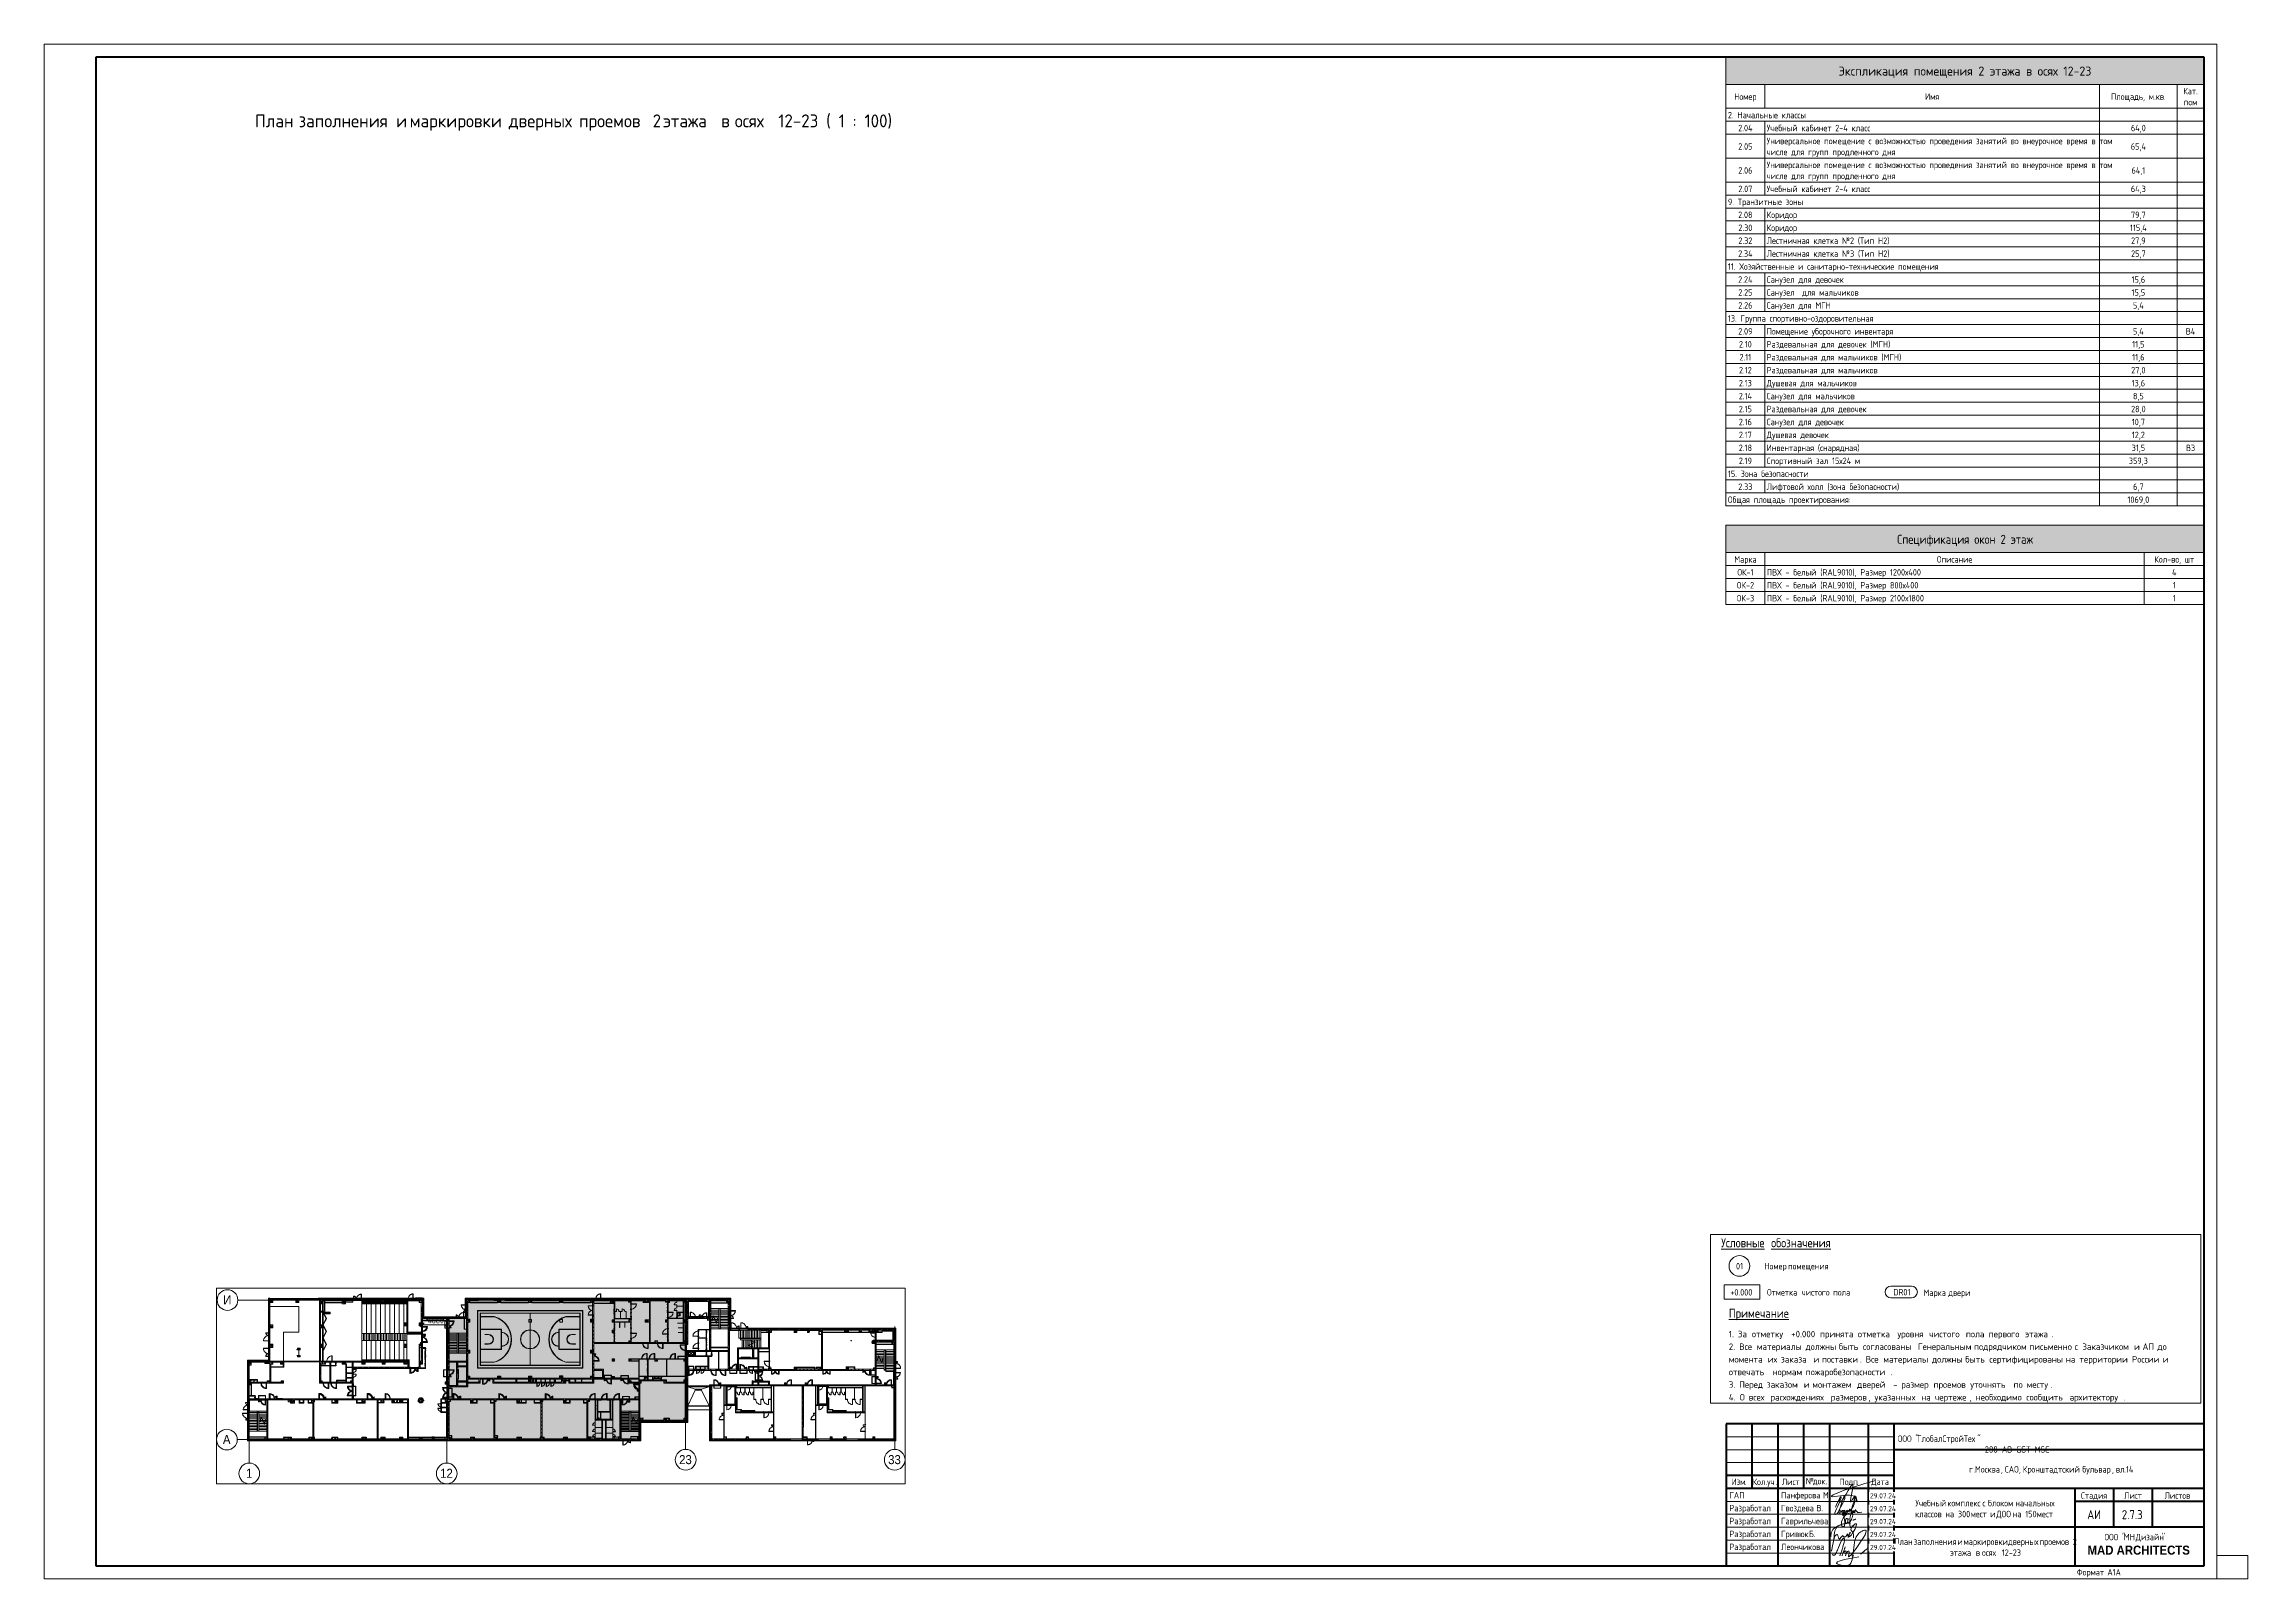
# Paper-space layout 'Layout1' of a CAD drawing. Header units: millimetres. Extents: x -841 to 12, y 0 to 594.
# The model-space entities are those that its viewports show. They can reach past a viewport. Long polylines and large blocks are cut down to what shows.
import ezdxf

# ---------------------------------------------------------------- set-up
doc = ezdxf.new("R2010")
doc.units = ezdxf.units.MM
doc.linetypes.add('200_ШТРИХ__ш1_п0_6_', pattern=[800, 500, -300])
doc.linetypes.add('Осевая', pattern=[3175, 635, -476.25, 1587.5, -476.25])
for name, color, linetype, lineweight in [('A-ANNO-DIMS', 7, 'Continuous', 9), ('A-ANNO-DIMS-500', 7, 'Continuous', 9), ('A-ANNO-NOTE', 7, 'Continuous', 9), ('A-DETL', 7, 'Continuous', 9), ('A-DETL-1', 7, 'Continuous', 5), ('A-DETL-MBND-1', 7, '200_ШТРИХ__ш1_п0_6_', 9), ('A-DOOR-7', 7, 'Continuous', 5), ('A-GENM', 7, 'Continuous', 5), ('A-GLAZ-2', 7, 'Continuous', 5), ('A-GLAZ-CURT-2', 7, 'Continuous', 5), ('A-GLAZ-CWMG-2', 7, 'Continuous', 5), ('A-ROOF', 7, 'Continuous', 5), ('A-WALL', 7, 'Continuous', 9), ('A-WALL-2', 7, 'Continuous', 5), ('G-ANNO-LEGN', 7, 'Continuous', 9), ('G-ANNO-SCHD', 7, 'Continuous', 9), ('G-ANNO-TEXT', 7, 'Continuous', 9), ('G-ANNO-TTLB', 7, 'Continuous', 9), ('I-WALL-3', 7, 'Continuous', 5), ('M-EQPM', 7, 'Continuous', 5), ('S-COLS-1', 7, 'Continuous', 5), ('S-STRS-3', 7, 'Continuous', 5), ('S-STRS-MBND-2', 7, 'Continuous', 5), ('Оси', 7, 'Continuous', 9), ('Оси-1', 7, 'Continuous', 20), ('Оси-2', 7, 'Осевая', 9)]:
    doc.layers.add(name, color=color, linetype=linetype, lineweight=lineweight)
doc.layers.add('A-DETL-GENF-1', color=7, linetype='Continuous', lineweight=9, true_color=0xc0c0c0, transparency=0.4)
for name, color, linetype, lineweight, true_color in [('A-DETL-GENF-2', 7, 'Continuous', 5, 0xe2e2e2), ('A-DETL-GENF-3', 7, 'Continuous', 5, 0xaaaaaa), ('A-DETL-GENF-4', 7, 'Continuous', 5, 0xb7b7b7), ('A-DOOR-3', 7, 'Continuous', 5, 0xaaaaaa), ('A-DOOR-4', 7, 'Continuous', 5, 0xe2e2e2), ('A-DOOR-5', 7, 'Continuous', 5, 0xb7b7b7), ('A-DOOR-6', 7, 'Continuous', 5, 0x737373), ('A-DOOR-FRAM-4', 7, 'Continuous', 5, 0xe2e2e2), ('A-DOOR-FRAM-5', 7, 'Continuous', 5, 0xaaaaaa), ('A-DOOR-FRAM-6', 7, 'Continuous', 5, 0xb7b7b7), ('A-FLOR-1', 7, 'Continuous', 5, 0xaaaaaa), ('A-FLOR-2', 7, 'Continuous', 5, 0xb7b7b7), ('A-GENM-1', 7, 'Continuous', 5, 0x737373), ('A-GENM-2', 7, 'Continuous', 5, 0xe2ddcd), ('A-GLAZ-3', 7, 'Continuous', 5, 0x737373), ('A-GLAZ-CURT-3', 7, 'Continuous', 5, 0x737373), ('A-GLAZ-CWMG-3', 7, 'Continuous', 5, 0x383e42), ('A-GLAZ-CWMG-4', 7, 'Continuous', 5, 0x737373), ('A-WALL-3', 7, 'Continuous', 9, 0x737373), ('A-WALL-4', 7, 'Continuous', 5, 0x737373), ('A-WALL-PATT-1', 7, 'Continuous', 5, 0x787878), ('I-WALL-1', 7, 'Continuous', 5, 0xe7e7e7), ('I-WALL-2', 7, 'Continuous', 9, 0xe7e7e7), ('I-WALL-4', 7, 'Continuous', 5, 0x737373), ('I-WALL-5', 7, 'Continuous', 5, 0x787878), ('S-COLS-2', 7, 'Continuous', 5, 0x737373), ('S-STRS-2', 7, 'Continuous', 5, 0x737373), ('S-STRS-MBND-1', 7, 'Continuous', 5, 0x737373)]:
    doc.layers.add(name, color=color, linetype=linetype, lineweight=lineweight, true_color=true_color)
doc.layers.add('G-ANNO-NPLT', color=7, linetype='Continuous', plot=False)
doc.styles.add('Arial_1', font='arial.ttf', dxfattribs={"width": 0.9, "height": 1750})
doc.styles.add('Arial_B', font='', dxfattribs={"width": 0.9, "height": 3.5})
doc.styles.add('GOST Common_2', font='GOST_Common.ttf', dxfattribs={"width": 0.9, "height": 3.5})
doc.styles.add('GOST Common_3', font='GOST_Common.ttf', dxfattribs={"width": 0.9, "height": 2.5})
doc.styles.add('GOST Common_4', font='GOST_Common.ttf', dxfattribs={"height": 5})
doc.styles.add('GOST Common_5', font='GOST_Common.ttf', dxfattribs={"height": 3.5})
doc.styles.add('GOST Common_6', font='GOST_Common.ttf', dxfattribs={"width": 0.9, "height": 2})
doc.styles.add('ISOCPEUR_2', font='isocpeur.ttf', dxfattribs={"width": 0.9, "height": 2.5})
doc.styles.add('ISOCPEUR_3', font='isocpeur.ttf', dxfattribs={"height": 2.5})
doc.styles.add('ISOCPEUR_4', font='isocpeur.ttf', dxfattribs={"width": 0.9, "height": 1000})
doc.styles.get('Arial_B').set_extended_font_data('Arial', bold=True)
doc.dimstyles.new('ISO-2_0_0_9К_Средний_округл2', dxfattribs={"dimscale": 304.8, "dimtxt": 995.981176, "dimasz": 2.46063, "dimexe": 1.968504, "dimexo": 0, "dimgap": 0, "dimtad": 1, "dimdec": 0, "dimrnd": 10, "dimzin": 0, "dimdsep": 46, "dimtxsty": 'ISOCPEUR_4', "dimblk1": 'OBLIQUE', "dimblk2": 'OBLIQUE', "dimsah": 1, "dimcen": 0.09, "dimdle": 1.968504, "dimazin": 0, "dimtfac": 1, "dimtdec": 4, "dimtix": 1, "dimtmove": 0, "dimatfit": 3, "dimfxl": 1, "dimtvp": 1, "dimtolj": 1, "dimtzin": 0, "dimarcsym": 2})
pattern_1 = [(45, (-38790, -7650), (-285.123, 285.123), []), (45, (-38504.88, -7650), (-285.123, 285.123), [504.031, -100.806, 16.764, -84.042])]
pattern_2 = [(45, (-38790, -150), (-285.123, 285.123), []), (45, (-38504.88, -150), (-285.123, 285.123), [504.031, -100.806, 16.764, -84.042])]
pattern_3 = [(45, (105024.03, 0), (-353.5534, 353.5534), []), (135, (105024.03, 0), (-353.5534, -353.5534), [])]
pattern_4 = [(45, (105024.03, 0), (-285.1231, 285.1231), []), (45, (105309.15, 0), (-285.1231, 285.1231), [504.031, -100.806, 16.764, -84.042])]
pattern_5 = [(135, (105024.03, 0), (-176.7767, -176.7767), [])]
pattern_6 = [(135, (105024.03, 0), (-353.5534, -353.5534), [])]
pattern_7 = [(45, (105024.03, 0), (-176.7767, 176.7767), [])]
pattern_8 = [(135, (1826.41, 164.685), (-14.14214, -14.14214), []), (225, (1826.41, 164.685), (14.14214, -14.14214), [])]
pattern_9 = [(45, (-296.384, 164.685), (-14.1421, 14.1421), []), (135, (-296.384, 164.685), (-14.1421, -14.1421), [])]
pattern_10 = [(135, (1751.41, 164.685), (-14.14214, -14.14214), []), (225, (1751.41, 164.685), (14.14214, -14.14214), [])]
pattern_11 = [(45, (-371.384, 164.685), (-14.1421, 14.1421), []), (135, (-371.384, 164.685), (-14.1421, -14.1421), [])]
pattern_12 = [(135, (1576.41, 164.685), (-14.14214, -14.14214), []), (225, (1576.41, 164.685), (14.14214, -14.14214), [])]
pattern_13 = [(45, (-546.384, 164.685), (-14.1421, 14.1421), []), (135, (-546.384, 164.685), (-14.1421, -14.1421), [])]
pattern_14 = [(135, (105024, 0), (-377.1708, -377.1708), [533.4, -88.9, 17.78, -88.9]), (135, (105024, 376.94), (-377.1708, -377.1708), []), (50, (105024.03, 0), (637.6445, -55.7866), [66.675, -733.425]), (355, (105024, 0), (-123.3494, 668.6992), [53.34, -586.74]), (100.451, (105077.16, -4.65), (514.299, 612.908), [56.665, -623.315]), (46.184, (105024, 177.8), (948.7764, -147.1497), [100.012, -1100.137]), (96.636, (105103.1, 165.5), (830.909, 865.997), [84.998, -934.973]), (351.184, (105024, 177.8), (830.918, 865.988), [80.01, -880.11]), (21, (105112.93, 133.35), (530.6506, -357.9283), [66.675, -733.425]), (326, (105112.9, 133.35), (216.308, 644.6585), [53.34, -586.74]), (71.451, (105157.15, 103.5), (746.9596, 286.7243), [56.665, -623.315]), (37.5, (105024.03, 0), (10.81053, 295.9426), [16.764, -562.864, 16.764, -578.866, -588.962]), (37.5, (105024.03, 0), (10.81053, 295.9426), [-1175.258, 16.764, -572.198]), (7.5, (105024.03, 0), (233.86916, 350.63175), [16.764, -322.834, 16.764, -549.529, -224.472]), (7.5, (105024.03, 0), (233.86916, 350.63175), [-905.891, 16.764, -207.708]), (327.5, (104825.78, 0), (474.5678, -20.0513), [16.764, -205.486, 16.764, -676.656, -920.115]), (327.5, (104825.78, 0), (474.5678, -20.0513), [-915.67, 16.764, -903.351]), (317.5, (104736.9, 0), (518.4522, 88.9934), [16.764, -272.161, 16.764, -443.738, -653.415]), (317.5, (104736.9, 0), (518.4522, 88.9934), [-749.427, 16.764, -636.651])]
pattern_15 = [(135, (1751.41, 174.685), (-14.14214, -14.14214), []), (225, (1751.41, 174.685), (14.14214, -14.14214), [])]
pattern_16 = [(45, (-371.384, 174.685), (-14.1421, 14.1421), []), (135, (-371.384, 174.685), (-14.1421, -14.1421), [])]
pattern_17 = [(135, (1751.41, 104.685), (-14.14214, -14.14214), []), (225, (1751.41, 104.685), (14.14214, -14.14214), [])]
pattern_18 = [(45, (-371.384, 104.685), (-14.1421, 14.1421), []), (135, (-371.384, 104.685), (-14.1421, -14.1421), [])]
pattern_19 = [(135, (1951.41, 164.685), (-14.14214, -14.14214), []), (225, (1951.41, 164.685), (14.14214, -14.14214), [])]
pattern_20 = [(45, (-171.384, 164.685), (-14.1421, 14.1421), []), (135, (-171.384, 164.685), (-14.1421, -14.1421), [])]
pattern_21 = [(45, (105024, 0), (-530.33, 530.33), []), (135, (105024, 0), (-530.33, -530.33), [])]

psp = doc.layouts.get("Layout1")

# ---------------------------------------------------------------- texts
at = {"layer": 'G-ANNO-SCHD', "line_spacing_factor": 1.022761}
for s, insert, char_height, width, attachment_point, style in [('Экспликация помещения 2 этажа в осях 12-23', (-97.51, 585.3), 3.5, 118.8509, 2, 'GOST Common_5'), ('Номер', (-182.52, 574.92), 2.5, 9.896, 2, 'GOST Common_3'), ('Имя', (-110.21, 574.92), 2.5, 6.1548, 2, 'GOST Common_3'), ('Площадь, м.кв.', (-30.41, 574.92), 2.5, 23.8349, 2, 'GOST Common_3'), ('Кат.\\Pпом', (-10.21, 577.05), 2.5, 7.5125, 2, 'GOST Common_3'), ('2. Начальные классы', (-189.27, 567.77), 2.5, 33.7611, 1, 'GOST Common_3'), ('2.04', (-182.52, 562.76), 2.5, 6.6979, 2, 'GOST Common_3'), ('2.05', (-182.52, 555.62), 2.5, 6.4264, 2, 'GOST Common_3'), ('Учебный кабинет 2-4 класс', (-174.27, 562.76), 2.5, 45.3768, 1, 'GOST Common_3'), ('Универсальное помещение с возможностью проведения занятий во внеурочное время в том\\Pчисле для групп продленного дня', (-174.27, 557.75), 2.5, 150.2503, 1, 'GOST Common_3'), ('65,4', (-30.41, 555.62), 2.5, 6.8186, 2, 'GOST Common_3'), ('64,0', (-30.41, 562.76), 2.5, 6.8186, 2, 'GOST Common_3'), ('2.06', (-182.52, 546.35), 2.5, 6.4264, 2, 'GOST Common_3'), ('Универсальное помещение с возможностью проведения занятий во внеурочное время в том\\Pчисле для групп продленного дня', (-174.27, 548.48), 2.5, 150.2503, 1, 'GOST Common_3'), ('64,1', (-30.41, 546.35), 2.5, 6.3057, 2, 'GOST Common_3'), ('2.07', (-182.52, 539.21), 2.5, 6.4264, 2, 'GOST Common_3'), ('Учебный кабинет 2-4 класс', (-174.27, 539.21), 2.5, 45.3768, 1, 'GOST Common_3'), ('64,3', (-30.41, 539.21), 2.5, 6.8186, 2, 'GOST Common_3'), ('9. Транзитные зоны', (-189.27, 534.19), 2.5, 32.1318, 1, 'GOST Common_3'), ('2.08', (-182.52, 529.18), 2.5, 6.4264, 2, 'GOST Common_3'), ('Коридор', (-174.27, 529.18), 2.5, 13.3656, 1, 'GOST Common_3'), ('79,7', (-30.41, 529.18), 2.5, 6.5471, 2, 'GOST Common_3'), ('2.30', (-182.52, 524.17), 2.5, 6.4264, 2, 'GOST Common_3'), ('Коридор', (-174.27, 524.17), 2.5, 13.3656, 1, 'GOST Common_3'), ('115,4', (-30.41, 524.17), 2.5, 7.6634, 2, 'GOST Common_3'), ('2.34', (-182.52, 514.15), 2.5, 6.6979, 2, 'GOST Common_3'), ('2.32', (-182.52, 519.16), 2.5, 6.4264, 2, 'GOST Common_3'), ('Лестничная клетка №2 (Тип Н2)', (-174.27, 519.16), 2.5, 52.4971, 1, 'GOST Common_3'), ('Лестничная клетка №3 (Тип Н2)', (-174.27, 514.15), 2.5, 52.4971, 1, 'GOST Common_3'), ('27,9', (-30.41, 519.16), 2.5, 6.5471, 2, 'GOST Common_3'), ('25,7', (-30.41, 514.15), 2.5, 6.5471, 2, 'GOST Common_3'), ('11. Хозяйственные и санитарно-технические помещения', (-189.27, 509.14), 2.5, 92.8052, 1, 'GOST Common_3'), ('2.24', (-182.52, 504.12), 2.5, 6.6979, 2, 'GOST Common_3'), ('Санузел для девочек', (-174.27, 504.12), 2.5, 33.8214, 1, 'GOST Common_3'), ('15,6', (-30.41, 504.12), 2.5, 6.0341, 2, 'GOST Common_3'), ('2.25', (-182.52, 499.11), 2.5, 6.4264, 2, 'GOST Common_3'), ('Санузел  для мальчиков', (-174.27, 499.11), 2.5, 39.041, 1, 'GOST Common_3'), ('15,5', (-30.41, 499.11), 2.5, 6.0341, 2, 'GOST Common_3'), ('13. Группа спортивно-оздоровительная', (-189.27, 489.09), 2.5, 65.1688, 1, 'GOST Common_3'), ('2.26', (-182.52, 494.1), 2.5, 6.4264, 2, 'GOST Common_3'), ('Санузел для МГН', (-174.27, 494.1), 2.5, 27.1537, 1, 'GOST Common_3'), ('5,4', (-30.41, 494.1), 2.5, 4.948, 2, 'GOST Common_3'), ('2.09', (-182.52, 484.08), 2.5, 6.4264, 2, 'GOST Common_3'), ('2.10', (-182.52, 479.07), 2.5, 5.9135, 2, 'GOST Common_3'), ('Помещение уборочного инвентаря', (-174.27, 484.08), 2.5, 56.4193, 1, 'GOST Common_3'), ('Раздевальная для девочек (МГН)', (-174.27, 479.07), 2.5, 53.5229, 1, 'GOST Common_3'), ('11,5', (-30.41, 479.07), 2.5, 5.5212, 2, 'GOST Common_3'), ('5,4', (-30.41, 484.08), 2.5, 4.948, 2, 'GOST Common_3'), ('В4', (-10.21, 484.08), 2.5, 4.2842, 2, 'GOST Common_3'), ('2.11', (-182.52, 474.06), 2.5, 5.4006, 2, 'GOST Common_3'), ('Раздевальная для мальчиков (МГН)', (-174.27, 474.06), 2.5, 57.8072, 1, 'GOST Common_3'), ('11,6', (-30.41, 474.06), 2.5, 5.5212, 2, 'GOST Common_3'), ('2.13', (-182.52, 464.03), 2.5, 5.9135, 2, 'GOST Common_3'), ('2.12', (-182.52, 469.04), 2.5, 5.9135, 2, 'GOST Common_3'), ('Душевая для мальчиков', (-174.27, 464.03), 2.5, 39.3125, 1, 'GOST Common_3'), ('Раздевальная для мальчиков', (-174.27, 469.04), 2.5, 48.2732, 1, 'GOST Common_3'), ('27,0', (-30.41, 469.04), 2.5, 6.5471, 2, 'GOST Common_3'), ('13,6', (-30.41, 464.03), 2.5, 6.0341, 2, 'GOST Common_3'), ('2.14', (-182.52, 459.02), 2.5, 6.185, 2, 'GOST Common_3'), ('2.15', (-182.52, 454.01), 2.5, 5.9135, 2, 'GOST Common_3'), ('Санузел для мальчиков', (-174.27, 459.02), 2.5, 38.1057, 1, 'GOST Common_3'), ('Раздевальная для девочек', (-174.27, 454.01), 2.5, 43.989, 1, 'GOST Common_3'), ('28,0', (-30.41, 454.01), 2.5, 6.5471, 2, 'GOST Common_3'), ('8,5', (-30.41, 459.02), 2.5, 4.6765, 2, 'GOST Common_3'), ('2.16', (-182.52, 449), 2.5, 5.9135, 2, 'GOST Common_3'), ('2.17', (-182.52, 443.99), 2.5, 5.9135, 2, 'GOST Common_3'), ('Душевая девочек', (-174.27, 443.99), 2.5, 28.4812, 1, 'GOST Common_3'), ('Санузел для девочек', (-174.27, 449), 2.5, 33.8214, 1, 'GOST Common_3'), ('10,7', (-30.41, 449), 2.5, 6.0341, 2, 'GOST Common_3'), ('12,2', (-30.41, 443.99), 2.5, 6.0341, 2, 'GOST Common_3'), ('2.18', (-182.52, 438.98), 2.5, 5.9135, 2, 'GOST Common_3'), ('Инвентарная (снарядная)', (-174.27, 438.98), 2.5, 42.1787, 1, 'GOST Common_3'), ('31,5', (-30.41, 438.98), 2.5, 6.0341, 2, 'GOST Common_3'), ('В3', (-10.21, 438.98), 2.5, 4.0127, 2, 'GOST Common_3'), ('15. Зона безопасности', (-189.27, 428.95), 2.5, 36.4764, 1, 'GOST Common_3'), ('2.19', (-182.52, 433.96), 2.5, 5.9135, 2, 'GOST Common_3'), ('Спортивный зал 15х24 м', (-174.27, 433.96), 2.5, 39.3427, 1, 'GOST Common_3'), ('359,3', (-30.41, 433.96), 2.5, 8.4176, 2, 'GOST Common_3'), ('Общая площадь проектирования:', (-189.27, 418.93), 2.5, 54.5789, 1, 'GOST Common_3'), ('2.33', (-182.52, 423.94), 2.5, 6.4264, 2, 'GOST Common_3'), ('Лифтовой холл (зона безопасности)', (-174.27, 423.94), 2.5, 59.0743, 1, 'GOST Common_3'), ('1069,0', (-30.41, 418.93), 2.5, 9.7753, 2, 'GOST Common_3'), ('6,7', (-30.41, 423.94), 2.5, 4.6765, 2, 'GOST Common_3'), ('Спецификация окон 2 этаж', (-97.49, 404.09), 3.5, 62.7198, 2, 'GOST Common_2'), ('Марка', (-182.47, 395.83), 2.5, 10.4391, 2, 'GOST Common_3'), ('Описание', (-101.52, 395.83), 2.5, 15.2664, 2, 'GOST Common_3'), ('Кол-во, шт', (-16.53, 395.83), 2.5, 18.193, 2, 'GOST Common_3'), ('ОК-2', (-182.47, 385.81), 2.5, 8.0254, 2, 'GOST Common_3'), ('ОК-1', (-182.47, 390.82), 2.5, 7.5125, 2, 'GOST Common_3'), ('ПВХ - белый (RAL9010), Размер 1200х400', (-174.18, 390.82), 2.5, 66.0136, 1, 'GOST Common_3'), ('ПВХ - белый (RAL9010), Размер 800х400', (-174.18, 385.81), 2.5, 64.6559, 1, 'GOST Common_3'), ('\\fGOST Common|b0|i0|c204|p34|;\\W.9;4', (-16.53, 390.82), 2.5, 2.1421, 2, 'GOST Common_3'), ('\\fGOST Common|b0|i0|c204|p34|;\\W.9;1', (-16.53, 385.81), 2.5, 1.3577, 2, 'GOST Common_3'), ('ОК-3', (-182.47, 380.8), 2.5, 8.0254, 2, 'GOST Common_3'), ('ПВХ - белый (RAL9010), Размер 2100х1800', (-174.18, 380.8), 2.5, 67.0997, 1, 'GOST Common_3'), ('\\fGOST Common|b0|i0|c204|p34|;\\W.9;1', (-16.53, 380.8), 2.5, 1.3577, 2, 'GOST Common_3')]:
    psp.add_mtext(s, dxfattribs=dict(at, insert=insert, char_height=char_height, width=width, attachment_point=attachment_point, style=style))
at = {"layer": 'G-ANNO-TTLB', "attachment_point": 1}
for s, insert, char_height, width, style in [('План', (-759.36, 566.78), 5, 18.4388, 'GOST Common_4'), ('\\fGOST Common|b0|i0|c204|p34|; ', (-744.15, 566.78), 5, 2.0844, 'GOST Common_4'), ('заполнения', (-742.43, 566.78), 5, 43.5316, 'GOST Common_4'), ('\\fGOST Common|b0|i0|c204|p34|; ', (-706.51, 566.78), 5, 2.0844, 'GOST Common_4'), ('\\fGOST Common|b0|i0|c204|p34|;и', (-704.79, 566.78), 5, 4.3291, 'GOST Common_4'), ('\\fGOST Common|b0|i0|c204|p34|; ', (-701.22, 566.78), 5, 2.0844, 'GOST Common_4'), ('маркировки', (-699.5, 566.78), 5, 44.4135, 'GOST Common_4'), ('\\fGOST Common|b0|i0|c204|p34|; ', (-662.86, 566.78), 5, 2.0844, 'GOST Common_4'), ('дверных', (-661.14, 566.78), 5, 30.865, 'GOST Common_4'), ('\\fGOST Common|b0|i0|c204|p34|; ', (-635.67, 566.78), 5, 2.0844, 'GOST Common_4'), ('проемов', (-633.95, 566.78), 5, 30.865, 'GOST Common_4'), (' 2 ', (-608.48, 566.78), 5, 8.4979, 'GOST Common_4'), ('этажа', (-601.47, 566.78), 5, 25.2532, 'GOST Common_4'), ('\\fGOST Common|b0|i0|c204|p34|; ', (-580.64, 566.78), 5, 2.0844, 'GOST Common_4'), ('\\fGOST Common|b0|i0|c204|p34|;в', (-578.92, 566.78), 5, 4.3291, 'GOST Common_4'), ('\\fGOST Common|b0|i0|c204|p34|; ', (-575.35, 566.78), 5, 2.0844, 'GOST Common_4'), ('осях', (-573.63, 566.78), 5, 16.6751, 'GOST Common_4'), (' 12-23 ( 1 : 100)', (-559.87, 566.78), 5, 52.5907, 'GOST Common_4'), ('ООО', (-123.53, 55.52), 2.5, 6.4937, 'GOST Common_3'), (' "', (-118.17, 55.52), 2.5, 2.5975, 'GOST Common_3'), ('ГлобалСтройТех', (-116.03, 55.52), 2.5, 28.2114, 'GOST Common_3'), ('"                                                                               288-AB-GST-MSC', (-92.75, 55.52), 2.5, 105.1974, 'GOST Common_3'), ('\\fGOST Common|b0|i0|c204|p34|;\\W.9;г', (-95.9, 43.66), 2.5, 1.9481, 'GOST Common_3'), ('Москва', (-93.64, 43.66), 2.5, 12.1215, 'GOST Common_3'), ('САО', (-82.09, 43.66), 2.5, 6.5658, 'GOST Common_3'), ('Кронштадтский', (-75.12, 43.66), 2.5, 26.9848, 'GOST Common_3'), ('\\fGOST Common|b0|i0|c204|p34|;\\W.9; ', (-52.86, 43.66), 2.5, 0.938, 'GOST Common_3'), ('бульвар', (-52.08, 43.66), 2.5, 13.8532, 'GOST Common_3'), ('вл', (-39.11, 43.66), 2.5, 3.8962, 'GOST Common_3'), ('.14', (-35.89, 43.66), 2.5, 4.3291, 'GOST Common_3'), ('\\fGOST Common|b0|i0|c204|p34|;\\W.9;.', (-94.29, 43.66), 2.5, 0.7937, 'GOST Common_3'), (', ', (-83.64, 43.66), 2.5, 1.8759, 'GOST Common_3'), (', ', (-76.67, 43.66), 2.5, 1.8759, 'GOST Common_3'), (', ', (-40.65, 43.66), 2.5, 1.8759, 'GOST Common_3'), ('Учебный', (-116.7, 30.59), 2.5, 14.0696, 'GOST Common_3'), ('классов', (-116.82, 26.36), 2.5, 13.2759, 'GOST Common_3'), ('\\fGOST Common|b0|i0|c204|p34|;\\W.9; ', (-105.87, 26.36), 2.5, 0.938, 'GOST Common_3'), ('\\fGOST Common|b0|i0|c204|p34|;\\W.9; ', (-105.1, 30.59), 2.5, 0.938, 'GOST Common_3'), ('на', (-105.1, 26.36), 2.5, 4.1127, 'GOST Common_3'), ('комплекс', (-104.32, 30.59), 2.5, 15.5127, 'GOST Common_3'), (' 300 ', (-101.7, 26.36), 2.5, 7.7203, 'GOST Common_3'), ('мест', (-95.33, 26.36), 2.5, 8.2253, 'GOST Common_3'), ('\\fGOST Common|b0|i0|c204|p34|;\\W.9; ', (-91.52, 30.59), 2.5, 0.938, 'GOST Common_3'), ('\\fGOST Common|b0|i0|c204|p34|;\\W.9;с', (-90.75, 30.59), 2.5, 1.6595, 'GOST Common_3'), ('\\fGOST Common|b0|i0|c204|p34|;\\W.9; ', (-89.38, 30.59), 2.5, 0.938, 'GOST Common_3'), ('\\fGOST Common|b0|i0|c204|p34|;\\W.9; ', (-88.55, 26.36), 2.5, 0.938, 'GOST Common_3'), ('блоком', (-88.61, 30.59), 2.5, 11.9051, 'GOST Common_3'), ('\\fGOST Common|b0|i0|c204|p34|;\\W.9;и', (-87.77, 26.36), 2.5, 1.9481, 'GOST Common_3'), ('\\fGOST Common|b0|i0|c204|p34|;\\W.9; ', (-86.17, 26.36), 2.5, 0.938, 'GOST Common_3'), ('ДОО', (-85.39, 26.36), 2.5, 6.7823, 'GOST Common_3'), ('\\fGOST Common|b0|i0|c204|p34|;\\W.9; ', (-79.8, 26.36), 2.5, 0.938, 'GOST Common_3'), ('на', (-79.02, 26.36), 2.5, 4.1127, 'GOST Common_3'), ('\\fGOST Common|b0|i0|c204|p34|;\\W.9; ', (-78.78, 30.59), 2.5, 0.938, 'GOST Common_3'), ('начальных', (-78.01, 30.59), 2.5, 18.1823, 'GOST Common_3'), (' 150 ', (-75.63, 26.36), 2.5, 7.143, 'GOST Common_3'), ('мест', (-69.73, 26.36), 2.5, 8.2253, 'GOST Common_3'), ('АИ', (-50.19, 26.62), 3.5, 6.5658, 'GOST Common_2'), ('2.7.3', (-36.8, 26.62), 3.5, 10.462, 'GOST Common_2'), ('План', (-124.92, 15.66), 2.5, 8.2253, 'GOST Common_3'), ('\\fGOST Common|b0|i0|c204|p34|;\\W.9; ', (-118.13, 15.66), 2.5, 0.938, 'GOST Common_3'), ('заполнения', (-117.36, 15.66), 2.5, 19.5532, 'GOST Common_3'), ('этажа', (-103.31, 11.42), 2.5, 11.1835, 'GOST Common_3'), ('\\fGOST Common|b0|i0|c204|p34|;\\W.9; ', (-101.23, 15.66), 2.5, 0.938, 'GOST Common_3'), ('\\fGOST Common|b0|i0|c204|p34|;\\W.9;и', (-100.45, 15.66), 2.5, 1.9481, 'GOST Common_3'), ('\\fGOST Common|b0|i0|c204|p34|;\\W.9; ', (-98.84, 15.66), 2.5, 0.938, 'GOST Common_3'), ('маркировки', (-98.07, 15.66), 2.5, 19.9139, 'GOST Common_3'), ('\\fGOST Common|b0|i0|c204|p34|;\\W.9; ', (-94.08, 11.42), 2.5, 0.938, 'GOST Common_3'), ('\\fGOST Common|b0|i0|c204|p34|;\\W.9;в', (-93.31, 11.42), 2.5, 1.9481, 'GOST Common_3'), ('\\fGOST Common|b0|i0|c204|p34|;\\W.9; ', (-91.7, 11.42), 2.5, 0.938, 'GOST Common_3'), ('осях', (-90.93, 11.42), 2.5, 7.5038, 'GOST Common_3'), (' 12-23', (-84.74, 11.42), 2.5, 10.1013, 'GOST Common_3'), ('\\fGOST Common|b0|i0|c204|p34|;\\W.9; ', (-81.64, 15.66), 2.5, 0.938, 'GOST Common_3'), ('дверных', (-80.87, 15.66), 2.5, 13.8532, 'GOST Common_3'), ('\\fGOST Common|b0|i0|c204|p34|;\\W.9; ', (-69.44, 15.66), 2.5, 0.938, 'GOST Common_3'), ('проемов', (-68.66, 15.66), 2.5, 13.8532, 'GOST Common_3'), (' 2', (-57.23, 15.66), 2.5, 2.8861, 'GOST Common_3')]:
    psp.add_mtext(s, dxfattribs=dict(at, insert=insert, char_height=char_height, width=width, style=style))

msp = doc.modelspace()

# ---------------------------------------------------------------- texts
at = {"layer": 'G-ANNO-TEXT', "attachment_point": 1}
for s, insert, char_height, width, style in [('\\LУсловные', (85287.03, 2451.77), 3.5, 22.1506, 'GOST Common_2'), ('\\L\\fGOST Common|b0|i0|c204|p34|;\\W.9;\\L ', (85305.3, 2451.77), 3.5, 1.2987, 'GOST Common_2'), ('\\Lобозначения', (85306.37, 2451.77), 3.5, 30.1595, 'GOST Common_2'), ('01', (85292.78, 2442.24), 2.5, 3.319, 'GOST Common_3'), ('Номер', (85303.73, 2442.24), 2.5, 10.1734, 'GOST Common_3'), ('\\fGOST Common|b0|i0|c204|p34|;\\W.9; ', (85312.12, 2442.24), 2.5, 0.938, 'GOST Common_3'), ('помещения', (85312.9, 2442.24), 2.5, 18.543, 'GOST Common_3'), ('+0.000', (85290.58, 2432.12), 2.5, 10.5342, 'GOST Common_3'), ('Отметка', (85304.78, 2432.12), 2.5, 15.2962, 'GOST Common_3'), ('\\fGOST Common|b0|i0|c204|p34|;\\W.9; ', (85317.4, 2432.12), 2.5, 0.938, 'GOST Common_3'), ('чистого', (85318.18, 2432.12), 2.5, 13.8532, 'GOST Common_3'), ('\\fGOST Common|b0|i0|c204|p34|;\\W.9; ', (85329.61, 2432.12), 2.5, 0.938, 'GOST Common_3'), ('пола', (85330.38, 2432.12), 2.5, 8.0089, 'GOST Common_3'), ('\\fGOST Common|b0|i0|c204|p34|;\\W.9; ', (85336.99, 2432.12), 2.5, 0.938, 'GOST Common_3'), ('DR01', (85353.69, 2432.16), 2.5, 7.6481, 'ISOCPEUR_2'), ('Марка', (85365.36, 2431.96), 2.5, 10.6785, 'GOST Common_3'), ('\\fGOST Common|b0|i0|c204|p34|;\\W.9; ', (85374.17, 2431.96), 2.5, 0.938, 'GOST Common_3'), ('двери', (85374.94, 2431.96), 2.5, 9.7405, 'GOST Common_3'), ('\\LПримечание', (85289.98, 2424.52), 3.5, 28.5, 'GOST Common_2'), ('1. ', (85289.98, 2415.97), 2.5, 4.2489, 'ISOCPEUR_3'), ('За', (85293.49, 2415.97), 2.5, 4.73, 'ISOCPEUR_3'), ('\\fISOCPEUR|b0|i0|c204|p34|; ', (85297.39, 2415.97), 2.5, 1.8439, 'ISOCPEUR_3'), ('отметку', (85298.91, 2415.97), 2.5, 16.5148, 'ISOCPEUR_3'), (' +0.000 ', (85312.54, 2415.97), 2.5, 15.3924, 'ISOCPEUR_3'), ('принята', (85325.24, 2415.97), 2.5, 15.9536, 'ISOCPEUR_3'), ('\\fISOCPEUR|b0|i0|c204|p34|; ', (85338.4, 2415.97), 2.5, 1.8439, 'ISOCPEUR_3'), ('отметка', (85339.92, 2415.97), 2.5, 16.7553, 'ISOCPEUR_3'), ('\\fISOCPEUR|b0|i0|c204|p34|; ', (85353.75, 2415.97), 2.5, 1.8439, 'ISOCPEUR_3'), ('уровня', (85355.27, 2415.97), 2.5, 12.9873, 'ISOCPEUR_3'), ('\\fISOCPEUR|b0|i0|c204|p34|; ', (85365.98, 2415.97), 2.5, 1.8439, 'ISOCPEUR_3'), ('чистого', (85367.51, 2415.97), 2.5, 15.3924, 'ISOCPEUR_3'), ('\\fISOCPEUR|b0|i0|c204|p34|; ', (85380.21, 2415.97), 2.5, 1.8439, 'ISOCPEUR_3'), ('пола', (85381.73, 2415.97), 2.5, 8.8987, 'ISOCPEUR_3'), ('\\fISOCPEUR|b0|i0|c204|p34|; ', (85389.07, 2415.97), 2.5, 1.8439, 'ISOCPEUR_3'), ('первого', (85390.59, 2415.97), 2.5, 15.1519, 'ISOCPEUR_3'), ('\\fISOCPEUR|b0|i0|c204|p34|; ', (85403.09, 2415.97), 2.5, 1.8439, 'ISOCPEUR_3'), ('этажа', (85404.61, 2415.97), 2.5, 12.4262, 'ISOCPEUR_3'), ('2. ', (85289.98, 2411.08), 2.5, 4.8903, 'ISOCPEUR_3'), ('Все', (85294.02, 2411.08), 2.5, 6.4135, 'ISOCPEUR_3'), ('\\fISOCPEUR|b0|i0|c204|p34|; ', (85299.31, 2411.08), 2.5, 1.8439, 'ISOCPEUR_3'), ('материалы', (85300.83, 2411.08), 2.5, 21.0042, 'ISOCPEUR_3'), ('\\fISOCPEUR|b0|i0|c204|p34|; ', (85303.54, 2406.18), 2.5, 1.8439, 'ISOCPEUR_3'), ('\\fISOCPEUR|b0|i0|c204|p34|; ', (85308.64, 2406.18), 2.5, 1.8439, 'ISOCPEUR_3'), ('заказа', (85310.16, 2406.18), 2.5, 13.3882, 'ISOCPEUR_3'), ('\\fISOCPEUR|b0|i0|c204|p34|; ', (85318.16, 2411.08), 2.5, 1.8439, 'ISOCPEUR_3'), ('должны', (85319.68, 2411.08), 2.5, 13.789, 'ISOCPEUR_3'), ('\\fISOCPEUR|b0|i0|c204|p34|; ', (85321.2, 2406.18), 2.5, 1.8439, 'ISOCPEUR_3'), ('\\fISOCPEUR|b0|i0|c204|p34|; ', (85324.51, 2406.18), 2.5, 1.8439, 'ISOCPEUR_3'), ('\\fISOCPEUR|b0|i0|c204|p34|; ', (85331.06, 2411.08), 2.5, 1.8439, 'ISOCPEUR_3'), ('быть', (85332.58, 2411.08), 2.5, 9.4599, 'ISOCPEUR_3'), ('\\fISOCPEUR|b0|i0|c204|p34|; ', (85340.39, 2411.08), 2.5, 1.8439, 'ISOCPEUR_3'), ('согласованы', (85341.91, 2411.08), 2.5, 23.8903, 'ISOCPEUR_3'), ('Все', (85342.97, 2406.18), 2.5, 6.4135, 'ISOCPEUR_3'), ('\\fISOCPEUR|b0|i0|c204|p34|; ', (85348.26, 2406.18), 2.5, 1.8439, 'ISOCPEUR_3'), ('\\fISOCPEUR|b0|i0|c204|p34|; ', (85361.62, 2411.08), 2.5, 1.8439, 'ISOCPEUR_3'), ('Генеральным', (85363.14, 2411.08), 2.5, 24.5316, 'ISOCPEUR_3'), ('\\fISOCPEUR|b0|i0|c204|p34|; ', (85367.11, 2406.18), 2.5, 1.8439, 'ISOCPEUR_3'), ('\\fISOCPEUR|b0|i0|c204|p34|; ', (85380.01, 2406.18), 2.5, 1.8439, 'ISOCPEUR_3'), ('быть', (85381.53, 2406.18), 2.5, 9.4599, 'ISOCPEUR_3'), ('\\fISOCPEUR|b0|i0|c204|p34|; ', (85383.38, 2411.08), 2.5, 1.8439, 'ISOCPEUR_3'), ('подрядчиком', (85384.9, 2411.08), 2.5, 24.0506, 'ISOCPEUR_3'), ('\\fISOCPEUR|b0|i0|c204|p34|; ', (85389.33, 2406.18), 2.5, 1.8439, 'ISOCPEUR_3'), ('сертифицированы', (85390.85, 2406.18), 2.5, 33.9915, 'ISOCPEUR_3'), ('\\fISOCPEUR|b0|i0|c204|p34|; ', (85404.75, 2411.08), 2.5, 1.8439, 'ISOCPEUR_3'), ('письменно', (85406.27, 2411.08), 2.5, 19.4008, 'ISOCPEUR_3'), ('\\fISOCPEUR|b0|i0|c204|p34|;.', (85414.87, 2415.97), 2.5, 0.8819, 'ISOCPEUR_3'), ('\\fISOCPEUR|b0|i0|c204|p34|; ', (85418.9, 2406.18), 2.5, 1.8439, 'ISOCPEUR_3'), ('\\fISOCPEUR|b0|i0|c204|p34|; ', (85422.27, 2411.08), 2.5, 1.8439, 'ISOCPEUR_3'), ('\\fISOCPEUR|b0|i0|c204|p34|;с', (85423.8, 2411.08), 2.5, 1.8439, 'ISOCPEUR_3'), ('\\fISOCPEUR|b0|i0|c204|p34|; ', (85424.19, 2406.18), 2.5, 1.8439, 'ISOCPEUR_3'), ('\\fISOCPEUR|b0|i0|c204|p34|; ', (85425.32, 2411.08), 2.5, 1.8439, 'ISOCPEUR_3'), ('Заказчиком', (85426.84, 2411.08), 2.5, 22.3671, 'ISOCPEUR_3'), ('\\fISOCPEUR|b0|i0|c204|p34|; ', (85444.5, 2406.18), 2.5, 1.8439, 'ISOCPEUR_3'), ('\\fISOCPEUR|b0|i0|c204|p34|; ', (85445.29, 2411.08), 2.5, 1.8439, 'ISOCPEUR_3'), ('России', (85446.02, 2406.18), 2.5, 12.5865, 'ISOCPEUR_3'), ('\\fISOCPEUR|b0|i0|c204|p34|;и', (85446.81, 2411.08), 2.5, 2.1646, 'ISOCPEUR_3'), ('\\fISOCPEUR|b0|i0|c204|p34|; ', (85448.6, 2411.08), 2.5, 1.8439, 'ISOCPEUR_3'), ('АП', (85450.12, 2411.08), 2.5, 5.1308, 'ISOCPEUR_3'), ('\\fISOCPEUR|b0|i0|c204|p34|; ', (85454.35, 2411.08), 2.5, 1.8439, 'ISOCPEUR_3'), ('до', (85455.88, 2411.08), 2.5, 4.3291, 'ISOCPEUR_3'), ('\\fISOCPEUR|b0|i0|c204|p34|; ', (85456.41, 2406.18), 2.5, 1.8439, 'ISOCPEUR_3'), ('\\fISOCPEUR|b0|i0|c204|p34|; ', (85459.45, 2411.08), 2.5, 1.8439, 'ISOCPEUR_3'), ('\\fISOCPEUR|b0|i0|c204|p34|; ', (85459.71, 2406.18), 2.5, 1.8439, 'ISOCPEUR_3'), ('отвечать', (85289.98, 2401.29), 2.5, 18.6793, 'ISOCPEUR_3'), ('момента', (85289.98, 2406.18), 2.5, 16.4346, 'ISOCPEUR_3'), ('их', (85305.06, 2406.18), 2.5, 4.3291, 'ISOCPEUR_3'), ('\\fISOCPEUR|b0|i0|c204|p34|; ', (85305.39, 2401.29), 2.5, 1.8439, 'ISOCPEUR_3'), ('нормам', (85306.92, 2401.29), 2.5, 13.7089, 'ISOCPEUR_3'), ('\\fISOCPEUR|b0|i0|c204|p34|; ', (85318.23, 2401.29), 2.5, 1.8439, 'ISOCPEUR_3'), ('пожаробезопасности', (85319.75, 2401.29), 2.5, 39.7637, 'ISOCPEUR_3'), ('\\fISOCPEUR|b0|i0|c204|p34|;и', (85322.72, 2406.18), 2.5, 2.1646, 'ISOCPEUR_3'), ('поставки', (85326.03, 2406.18), 2.5, 17.7975, 'ISOCPEUR_3'), ('. ', (85340.72, 2406.18), 2.5, 2.7257, 'ISOCPEUR_3'), ('материалы', (85349.78, 2406.18), 2.5, 21.0042, 'ISOCPEUR_3'), ('\\fISOCPEUR|b0|i0|c204|p34|;.', (85352.56, 2401.29), 2.5, 0.8819, 'ISOCPEUR_3'), ('должны', (85368.63, 2406.18), 2.5, 13.789, 'ISOCPEUR_3'), ('на', (85420.42, 2406.18), 2.5, 4.5696, 'ISOCPEUR_3'), ('территории', (85425.71, 2406.18), 2.5, 22.7679, 'ISOCPEUR_3'), ('\\fISOCPEUR|b0|i0|c204|p34|;и', (85457.93, 2406.18), 2.5, 2.1646, 'ISOCPEUR_3'), ('3. ', (85289.98, 2396.4), 2.5, 4.8903, 'ISOCPEUR_3'), ('4. ', (85289.98, 2391.5), 2.5, 5.1308, 'ISOCPEUR_3'), ('Перед', (85294.02, 2396.4), 2.5, 11.0633, 'ISOCPEUR_3'), ('\\fISOCPEUR|b0|i0|c204|p34|;О', (85294.22, 2391.5), 2.5, 2.4051, 'ISOCPEUR_3'), ('\\fISOCPEUR|b0|i0|c204|p34|; ', (85296.2, 2391.5), 2.5, 1.8439, 'ISOCPEUR_3'), ('всех', (85297.72, 2391.5), 2.5, 8.3376, 'ISOCPEUR_3'), ('\\fISOCPEUR|b0|i0|c204|p34|; ', (85303.15, 2396.4), 2.5, 1.8439, 'ISOCPEUR_3'), ('\\fISOCPEUR|b0|i0|c204|p34|; ', (85304.6, 2391.5), 2.5, 1.8439, 'ISOCPEUR_3'), ('заказом', (85304.67, 2396.4), 2.5, 15.5527, 'ISOCPEUR_3'), ('расхождениях', (85306.12, 2391.5), 2.5, 26.4557, 'ISOCPEUR_3'), ('\\fISOCPEUR|b0|i0|c204|p34|; ', (85317.5, 2396.4), 2.5, 1.8439, 'ISOCPEUR_3'), ('\\fISOCPEUR|b0|i0|c204|p34|;и', (85319.02, 2396.4), 2.5, 2.1646, 'ISOCPEUR_3'), ('\\fISOCPEUR|b0|i0|c204|p34|; ', (85320.81, 2396.4), 2.5, 1.8439, 'ISOCPEUR_3'), ('монтажем', (85322.33, 2396.4), 2.5, 19.1603, 'ISOCPEUR_3'), ('\\fISOCPEUR|b0|i0|c204|p34|; ', (85327.95, 2391.5), 2.5, 1.8439, 'ISOCPEUR_3'), ('размеров', (85329.47, 2391.5), 2.5, 17.6371, 'ISOCPEUR_3'), ('\\fISOCPEUR|b0|i0|c204|p34|; ', (85338.14, 2396.4), 2.5, 1.8439, 'ISOCPEUR_3'), ('дверей', (85339.66, 2396.4), 2.5, 12.9873, 'ISOCPEUR_3'), (', ', (85344.02, 2391.5), 2.5, 2.8861, 'ISOCPEUR_3'), ('указанных', (85346.4, 2391.5), 2.5, 20.0422, 'ISOCPEUR_3'), ('  - ', (85350.37, 2396.4), 2.5, 7.6962, 'ISOCPEUR_3'), ('размер', (85356.72, 2396.4), 2.5, 13.308, 'ISOCPEUR_3'), ('\\fISOCPEUR|b0|i0|c204|p34|; ', (85362.94, 2391.5), 2.5, 1.8439, 'ISOCPEUR_3'), ('на', (85364.46, 2391.5), 2.5, 4.5696, 'ISOCPEUR_3'), ('\\fISOCPEUR|b0|i0|c204|p34|; ', (85367.7, 2396.4), 2.5, 1.8439, 'ISOCPEUR_3'), ('\\fISOCPEUR|b0|i0|c204|p34|; ', (85368.23, 2391.5), 2.5, 1.8439, 'ISOCPEUR_3'), ('проемов', (85369.22, 2396.4), 2.5, 15.3924, 'ISOCPEUR_3'), ('чертеже', (85369.75, 2391.5), 2.5, 16.2743, 'ISOCPEUR_3'), ('\\fISOCPEUR|b0|i0|c204|p34|; ', (85381.92, 2396.4), 2.5, 1.8439, 'ISOCPEUR_3'), (', ', (85383.18, 2391.5), 2.5, 2.8861, 'ISOCPEUR_3'), ('уточнять', (85383.45, 2396.4), 2.5, 18.4388, 'ISOCPEUR_3'), ('необходимо', (85385.56, 2391.5), 2.5, 21.8861, 'ISOCPEUR_3'), ('\\fISOCPEUR|b0|i0|c204|p34|; ', (85398.66, 2396.4), 2.5, 1.8439, 'ISOCPEUR_3'), ('по', (85400.18, 2396.4), 2.5, 4.3291, 'ISOCPEUR_3'), ('\\fISOCPEUR|b0|i0|c204|p34|; ', (85403.62, 2391.5), 2.5, 1.8439, 'ISOCPEUR_3'), ('\\fISOCPEUR|b0|i0|c204|p34|; ', (85403.75, 2396.4), 2.5, 1.8439, 'ISOCPEUR_3'), ('сообщить', (85405.14, 2391.5), 2.5, 18.4388, 'ISOCPEUR_3'), ('месту', (85405.27, 2396.4), 2.5, 11.3038, 'ISOCPEUR_3'), ('\\fISOCPEUR|b0|i0|c204|p34|;.', (85414.6, 2396.4), 2.5, 0.8819, 'ISOCPEUR_3'), ('\\fISOCPEUR|b0|i0|c204|p34|; ', (85420.36, 2391.5), 2.5, 1.8439, 'ISOCPEUR_3'), ('архитектору', (85421.88, 2391.5), 2.5, 25.173, 'ISOCPEUR_3'), ('\\fISOCPEUR|b0|i0|c204|p34|;.', (85442.65, 2391.5), 2.5, 0.8819, 'ISOCPEUR_3')]:
    msp.add_mtext(s, dxfattribs=dict(at, insert=insert, char_height=char_height, width=width, style=style))
at = {"layer": 'Оси', "char_height": 1750, "attachment_point": 1, "style": 'Arial_1'}
for s, insert, width in [('\\fArial|b0|i0|c204|p34|;\\W.9;И', (100090.65, 27905.19), 1948.1006), ('\\fArial|b0|i0|c204|p34|;\\W.9;А', (100032.57, 905.19), 1803.7969), ('23', (188320.95, -3003.03), 3030.3787), ('33', (228770.95, -3003.03), 3030.3787), ('12', (142070.95, -5649.6), 3030.3787), ('\\fArial|b0|i0|c204|p34|;\\W.9;1', (104496.45, -5649.6), 1515.1894)]:
    msp.add_mtext(s, dxfattribs=dict(at, insert=insert, width=width))

# ---------------------------------------------------------------- blocks, each defined once
blk = doc.blocks.new('Штамп_РД_основной - А1А-27074248-План заполнения и маркировки дверных проемов 2 этажа в осях 12-23')
at = {"layer": 'A-ANNO-NOTE'}
for points, knots in [([(-338.04, -117.09), (-338.7, -122.45), (-329.95, -103.67), (-335.82, -123.67), (-330.91, -113.57), (-333.31, -120.58), (-331.35, -115.2), (-331.8, -118.76), (-331.18, -118.6), (-331.48, -117.47), (-332.41, -115.06), (-346.74, -118.37), (-335.97, -113.63), (-324.18, -110.47)], [0, 0, 0, 0, 0.0513615, 0.1091052, 0.1522958, 0.178941, 0.1972205, 0.2080985, 0.2140042, 0.2188047, 0.2389907, 0.2707687, 0.3130687, 0.3130687, 0.3130687, 0.3130687]), ([(-339.6, -120.68), (-338.03, -117.16), (-337.34, -116.47), (-337.34, -117.01), (-338.8, -120.61), (-340.42, -123.93), (-338.88, -123.37), (-338.39, -122.01), (-335.91, -117.73), (-335.91, -116.39), (-336.4, -116.39), (-336.93, -117.86), (-338.31, -122.65)], [0, 0, 0, 0, 0.0080365, 0.0160998, 0.028237, 0.0420073, 0.0521324, 0.0641411, 0.0757014, 0.0858292, 0.0908816, 0.1013994, 0.1013994, 0.1013994, 0.1013994]), ([(-334.92, -121.85), (-335.39, -122.12), (-335.39, -122.36), (-335.08, -122.36), (-334.79, -121.86), (-335.46, -123.69), (-336.26, -124.25), (-335.67, -123.24), (-334.43, -122), (-333.69, -121.48), (-334.3, -121.48), (-334.58, -122.51), (-333.95, -122.51), (-332.11, -119.19), (-332.11, -118.03), (-332.59, -118.5), (-333.54, -122.06), (-333.54, -122.65)], [0, 0, 0, 0, 0.00162511, 0.00331349, 0.00754981, 0.01278161, 0.01888966, 0.02470924, 0.03042302, 0.03530305, 0.0391434, 0.04257709, 0.05077407, 0.05912564, 0.06755136, 0.07580968, 0.08321457, 0.08321457, 0.08321457, 0.08321457]), ([(-341.44, -132.23), (-341.94, -127.35), (-328.89, -126.72), (-340.13, -127.01), (-339.88, -131.73), (-341.68, -139.94), (-340.55, -134.68), (-340.23, -132.52), (-338.7, -130.28), (-338.3, -134.28), (-337.45, -132.06), (-336.73, -131.65)], [0, 0, 0, 0, 0.019426, 0.0387349, 0.0549438, 0.0672527, 0.0778646, 0.084698, 0.0906304, 0.096697, 0.1015072, 0.1015072, 0.1015072, 0.1015072]), ([(-338.31, -122.65), (-338.31, -123.16), (-337.4, -123.16), (-337.4, -122.18), (-337.76, -122.18), (-337.86, -122.27), (-337.86, -122.45), (-336.95, -122.11), (-337.26, -122.65)], [0, 0, 0, 0, 0.00358547, 0.00695057, 0.00915819, 0.01015554, 0.01205798, 0.01469377, 0.01469377, 0.01469377, 0.01469377]), ([(-336.52, -122.82), (-335.98, -125.91), (-335.98, -128.51), (-337.09, -128.51), (-337.63, -126.53), (-335.78, -123.34), (-334.29, -122.94), (-332.03, -122.74)], [0, 0, 0, 0, 0.01155157, 0.02127823, 0.03282555, 0.04509601, 0.05773263, 0.05773263, 0.05773263, 0.05773263]), ([(-337.04, -123.15), (-336.33, -122.45), (-336.88, -121.9), (-337.19, -122.22), (-336.57, -122.38), (-335.98, -121.8), (-335.98, -122.14), (-336.29, -122.45), (-335.64, -122.45), (-335.9, -123.17), (-336.96, -124.23), (-336.96, -123.36), (-335.57, -122.19), (-335.11, -122.65)], [0, 0, 0, 0, 0.00332582, 0.00612366, 0.00901076, 0.01174206, 0.01415884, 0.01630272, 0.0190767, 0.02344016, 0.02813242, 0.03439448, 0.03937975, 0.03937975, 0.03937975, 0.03937975]), ([(-336.73, -131.65), (-336.69, -132.19), (-335.41, -132.52), (-334.96, -129.96), (-334.72, -133.44), (-334.65, -131.27), (-333.5, -130.12), (-334.9, -132.4), (-333.52, -132.31), (-329.94, -124.81), (-334.86, -129.74), (-332.72, -130.12), (-332.69, -131.28), (-332.61, -132.58)], [0, 0, 0, 0, 0.0046234, 0.0123007, 0.0208561, 0.0283952, 0.03509, 0.0409642, 0.0537756, 0.0710384, 0.0891313, 0.0998193, 0.1046376, 0.1046376, 0.1046376, 0.1046376]), ([(-334.89, -125.37), (-335.11, -125.15), (-335.5, -125.15), (-335.69, -125.34), (-335.81, -126.03), (-335.81, -126.9), (-335.29, -127.04), (-334.88, -126.64), (-334.73, -125.4), (-334.73, -125.1), (-334.73, -125.1), (-334.73, -125.11), (-334.83, -126.08), (-334.77, -126.92), (-334.56, -126.92), (-333.91, -126.43), (-332.93, -124.42), (-332.93, -123.27), (-333.1, -122.97), (-333.59, -122.97), (-334.05, -124.31), (-334.22, -127.46), (-333.93, -128.25), (-333.8, -128.74)], [0, 0, 0, 0, 0.0016332, 0.00392105, 0.00702344, 0.01058969, 0.01394693, 0.01793334, 0.0215051, 0.02411625, 0.02465035, 0.02632052, 0.02939378, 0.03280325, 0.03593957, 0.04142394, 0.04849321, 0.05477683, 0.05812393, 0.06191415, 0.07043912, 0.0795646, 0.08714635, 0.08714635, 0.08714635, 0.08714635]), ([(-333.54, -122.65), (-333.3, -122.89), (-332.62, -122.21), (-333.2, -122.21), (-332.6, -122.21), (-332.14, -121.75), (-332.66, -122.65)], [0, 0, 0, 0, 0.00269646, 0.00576297, 0.00838865, 0.01167349, 0.01167349, 0.01167349, 0.01167349]), ([(-331.86, -121.61), (-331.93, -121.96), (-331.61, -121.96), (-331.61, -122.32), (-330.85, -123.08), (-329.44, -122.71)], [0, 0, 0, 0, 0.001554219, 0.00418307, 0.008514983, 0.008514983, 0.008514983, 0.008514983]), ([(-340.81, -138.96), (-340.12, -140.15), (-338.38, -136.42), (-337.65, -133.87), (-335.19, -130.73), (-337.14, -137.8), (-337.95, -139.54)], [0, 0, 0, 0, 0.00891354, 0.0206837, 0.03596829, 0.05045262, 0.05045262, 0.05045262, 0.05045262]), ([(-334.59, -139.54), (-335.36, -141.78), (-325.61, -128.89), (-328.98, -129.54), (-332.56, -132.13), (-332.82, -142.77), (-335.05, -143.85), (-340.39, -142.51), (-338.8, -141.36), (-330.59, -139.93)], [0, 0, 0, 0, 0.0206368, 0.0432038, 0.0605873, 0.0770759, 0.0945827, 0.1039292, 0.1187761, 0.1187761, 0.1187761, 0.1187761])]:
    blk.add_open_spline(points, degree=3, knots=knots, dxfattribs=at)
for points, degree in [([(-333.54, -122.65), (-333.03, -122.65)], 1), ([(-333.25, -127.9), (-332.55, -127.9)], 1), ([(-332.92, -125.74), (-332.05, -125.55), (-331.8, -125.33)], 2), ([(-332.8, -122.83), (-332.58, -123.05), (-331.86, -122.34), (-331.86, -121.61)], 3), ([(-335.86, -136.11), (-337.11, -139.54)], 1), ([(-329.93, -138.92), (-327, -136.46)], 1), ([(-336.69, -138.38), (-335.63, -137.2), (-335.23, -137.31), (-335.71, -139.54)], 3), ([(-335.71, -139.54), (-335.36, -137.28), (-333.78, -136.92), (-334.59, -139.54)], 3), ([(-333.25, -139.54), (-332.55, -139.54)], 1)]:
    blk.add_open_spline(points, degree=degree, dxfattribs=at)
at = {"layer": 'G-ANNO-TTLB'}
for p, q in [((-1033, 445.5), (-1033, -148.5)), ((-1033, 445.5), (-192, 445.5)), ((-192, 445.5), (-192, -148.5)), ((-317, -93.5), (-382, -93.5)), ((-317, -98.5), (-382, -98.5)), ((-317, -103.5), (-382, -103.5)), ((-317, -118.5), (-382, -118.5)), ((-317, -123.5), (-382, -123.5)), ((-317, -128.5), (-382, -128.5)), ((-317, -133.5), (-382, -133.5)), ((-317, -138.5), (-382, -138.5)), ((-192, -148.5), (-1033, -148.5))]:
    blk.add_line(p, q, dxfattribs=at)
at = {"layer": 'G-ANNO-TTLB', "lineweight": 40}
for p, q in [((-1013, 440.5), (-1013, -143.5)), ((-197, 440.5), (-1013, 440.5)), ((-197, -143.5), (-197, 440.5)), ((-382, -88.5), (-382, -143.5)), ((-197, -88.5), (-382, -88.5)), ((-372, -88.5), (-372, -113.5)), ((-362, -88.5), (-362, -143.5)), ((-352, -88.5), (-352, -113.5)), ((-342, -88.5), (-342, -143.5)), ((-327, -88.5), (-327, -143.5)), ((-317, -88.5), (-317, -143.5)), ((-197, -98.5), (-317, -98.5)), ((-317, -108.5), (-382, -108.5)), ((-197, -113.5), (-382, -113.5)), ((-247, -113.5), (-247, -143.5)), ((-197, -118.5), (-247, -118.5)), ((-232, -113.5), (-232, -128.5)), ((-217, -113.5), (-217, -128.5)), ((-197, -128.5), (-317, -128.5)), ((-1013, -143.5), (-197, -143.5))]:
    blk.add_line(p, q, dxfattribs=at)
at = {"layer": 'G-ANNO-TTLB', "attachment_point": 1}
for s, insert, char_height, width, style in [('Изм', (-379.88, -109.67), 2.5, 6.1329, 'GOST Common_3'), ('Кол', (-371.75, -109.67), 2.5, 6.0608, 'GOST Common_3'), ('уч', (-366.1, -109.67), 2.5, 3.8962, 'GOST Common_3'), ('Лист', (-360.41, -109.67), 2.5, 8.2975, 'GOST Common_3'), ('\\fGOST Common|b0|i0|c204|p34|;\\W.9;№', (-351.11, -109.4), 2.5, 3.319, 'GOST Common_3'), ('док', (-348.38, -109.4), 2.5, 5.8443, 'GOST Common_3'), ('Подп', (-338.08, -109.67), 2.5, 8.0089, 'GOST Common_3'), ('Дата', (-325.82, -109.67), 2.5, 9.2354, 'GOST Common_3'), ('ГАП', (-380.68, -114.84), 2.5, 6.5658, 'GOST Common_3'), ('\\fGOST Common|b0|i0|c204|p34|;\\W.9;.', (-374.82, -109.67), 2.5, 0.7937, 'GOST Common_3'), ('\\fGOST Common|b0|i0|c204|p34|;\\W.9;.', (-366.75, -109.67), 2.5, 0.7937, 'GOST Common_3'), ('\\fGOST Common|b0|i0|c204|p34|;\\W.9;.', (-362.88, -109.67), 2.5, 0.7937, 'GOST Common_3'), ('Панферова', (-360.68, -114.84), 2.5, 18.6873, 'GOST Common_3'), ('\\fGOST Common|b0|i0|c204|p34|;\\W.9; ', (-345.26, -114.84), 2.5, 0.938, 'GOST Common_3'), ('\\fGOST Common|b0|i0|c204|p34|;\\W.9;М', (-344.49, -114.84), 2.5, 2.4532, 'GOST Common_3'), ('\\fGOST Common|b0|i0|c204|p34|;\\W.9;.', (-343.55, -109.4), 2.5, 0.7937, 'GOST Common_3'), ('\\fGOST Common|b0|i0|c204|p34|;\\W.9;.', (-331.47, -109.67), 2.5, 0.7937, 'GOST Common_3'), ('Стадия', (-244.61, -114.99), 2.5, 12.4101, 'GOST Common_3'), ('Лист', (-227.92, -114.99), 2.5, 8.2975, 'GOST Common_3'), ('Листов', (-212.28, -114.99), 2.5, 12.1937, 'GOST Common_3'), ('Разработал', (-380.68, -119.84), 2.5, 20.7076, 'GOST Common_3'), ('Разработал', (-380.68, -124.84), 2.5, 20.7076, 'GOST Common_3'), ('Гвоздева', (-360.68, -119.84), 2.5, 15.657, 'GOST Common_3'), ('Гаврильчева', (-360.68, -124.84), 2.5, 21.862, 'GOST Common_3'), ('\\fGOST Common|b0|i0|c204|p34|;\\W.9; ', (-347.76, -119.84), 2.5, 0.938, 'GOST Common_3'), ('\\fGOST Common|b0|i0|c204|p34|;\\W.9;В', (-346.99, -119.84), 2.5, 2.2367, 'GOST Common_3'), ('\\fGOST Common|b0|i0|c204|p34|;\\W.9;.', (-345.14, -119.84), 2.5, 0.7937, 'GOST Common_3'), ('\\fGOST Common|b0|i0|c204|p34|;\\W.9; ', (-342.64, -124.84), 2.5, 0.7215, 'GOST Common_3'), ('Разработал', (-380.68, -129.84), 2.5, 20.7076, 'GOST Common_3'), ('Разработал', (-380.68, -134.84), 2.5, 20.7076, 'GOST Common_3'), ('Леончикова', (-360.68, -134.84), 2.5, 19.9861, 'GOST Common_3'), ('Гривюк', (-360.68, -129.84), 2.5, 12.1215, 'GOST Common_3'), ('\\fGOST Common|b0|i0|c204|p34|;\\W.9; ', (-350.68, -129.84), 2.5, 0.938, 'GOST Common_3'), ('\\fGOST Common|b0|i0|c204|p34|;\\W.9;Б', (-349.9, -129.84), 2.5, 2.1646, 'GOST Common_3'), ('\\fGOST Common|b0|i0|c204|p34|;\\W.9;.', (-348.12, -129.84), 2.5, 0.7937, 'GOST Common_3'), ('MAD ARCHITECTS', (-242.07, -135.61), 3.5, 48.5582, 'Arial_B'), ('ООО', (-235.54, -131.05), 2.5, 6.4937, 'GOST Common_3'), (' "', (-230.18, -131.05), 2.5, 2.5975, 'GOST Common_3'), ('МН', (-228.04, -131.05), 2.5, 4.6177, 'GOST Common_3'), ('\\fGOST Common|b0|i0|c204|p34|;\\W.9; ', (-224.23, -131.05), 2.5, 0.938, 'GOST Common_3'), ('Дизайн', (-223.46, -131.05), 2.5, 12.2658, 'GOST Common_3'), ('\\fGOST Common|b0|i0|c204|p34|;\\W.9;"', (-213.33, -131.05), 2.5, 1.6595, 'GOST Common_3'), ('Формат', (-246.24, -144.67), 2.5, 13.4202, 'GOST Common_3'), ('\\fGOST Common|b0|i0|c204|p34|;\\W.9; ', (-235.17, -144.67), 2.5, 0.938, 'GOST Common_3'), ('\\fGOST Common|b0|i0|c204|p34|;\\W.9;А', (-234.4, -144.67), 2.5, 2.4532, 'GOST Common_3'), ('\\fGOST Common|b0|i0|c204|p34|;\\W.9;1', (-232.37, -144.67), 2.5, 1.3709, 'GOST Common_3'), ('\\fGOST Common|b0|i0|c204|p34|;\\W.9;А', (-231.24, -144.67), 2.5, 2.4532, 'GOST Common_3')]:
    blk.add_mtext(s, dxfattribs=dict(at, insert=insert, char_height=char_height, width=width, style=style))
blk = doc.blocks.new('Штамп_Без подписи_спец_ - Без подписи-27038161-План заполнения и маркировки дверных проемов 2 этажа в осях 12-23')
at = {"layer": 'A-ANNO-NOTE'}
for p, q in [((0, 5), (35, 5)), ((0, 0), (0, 5)), ((35, 0), (0, 0)), ((20, 5), (20, 0)), ((35, 5), (35, 0))]:
    blk.add_line(p, q, dxfattribs=at)
blk = doc.blocks.new('BSC_Колонна _Прямоугольная - 600х600-23286269-2_6_2_птичка')
at = {"layer": 'S-COLS-1'}
h = blk.add_hatch(dxfattribs=at)
h.set_pattern_fill('FP_64', color=256, style=0, pattern_type=2)
h.set_pattern_definition([(45, (-29509.74, -7600), (-285.123, 285.123), []), (45, (-29224.6, -7600), (-285.123, 285.123), [504.031, -100.806, 16.764, -84.042])])
h.paths.add_polyline_path([(-300, -300), (300, -300), (300, 300), (-300, 300)])
for p, q in [((300, 300), (-300, 300)), ((-300, 300), (-300, -300)), ((300, -300), (300, 300)), ((-300, -300), (300, -300))]:
    blk.add_line(p, q, dxfattribs=at)
blk = doc.blocks.new('BSC_Колонна _Прямоугольная - 500х500-23286270-2_6_2_птичка')
at = {"layer": 'S-COLS-1'}
h = blk.add_hatch(dxfattribs=at)
h.set_pattern_fill('FP_65', color=256, style=0, pattern_type=2)
h.set_pattern_definition(pattern_1)
h.paths.add_polyline_path([(-37.36, -250), (-30, -250), (-30, 250), (-250, 250), (-250, -250)])
h = blk.add_hatch(dxfattribs=at)
h.set_pattern_fill('FP_65', color=256, style=0, pattern_type=2)
h.set_pattern_definition(pattern_1)
h.paths.add_polyline_path([(-30, -250), (250, -250), (250, 250), (-30, 250)])
for p, q in [((-30, 250), (-250, 250)), ((-250, 250), (-250, -250)), ((-250, -250), (-30, -250))]:
    blk.add_line(p, q, dxfattribs=at)
at = {"layer": 'S-COLS-2'}
for p, q in [((250, 250), (-30, 250)), ((250, -250), (250, 250)), ((-30, -250), (250, -250))]:
    blk.add_line(p, q, dxfattribs=at)
blk = doc.blocks.new('BSC_Колонна _Прямоугольная - 500х500-V53-2_6_2_птичка')
at = {"layer": 'S-COLS-1'}
h = blk.add_hatch(dxfattribs=at)
h.set_pattern_fill('FP_66', color=256, style=0, pattern_type=2)
h.set_pattern_definition([(45, (-43160, -7650), (-285.123, 285.123), []), (45, (-42874.88, -7650), (-285.123, 285.123), [504.031, -100.806, 16.764, -84.042])])
h.paths.add_polyline_path([(-250, -250), (250, -250), (250, 250), (-250, 250)])
at = {"layer": 'S-COLS-2'}
for p, q in [((250, 250), (-250, 250)), ((-250, 250), (-250, -250)), ((250, -250), (250, 250)), ((-250, -250), (250, -250))]:
    blk.add_line(p, q, dxfattribs=at)
blk = doc.blocks.new('BSC_Колонна _Прямоугольная - 500х500-V54-2_6_2_птичка')
at = {"layer": 'S-COLS-1'}
h = blk.add_hatch(dxfattribs=at)
h.set_pattern_fill('FP_67', color=256, style=0, pattern_type=2)
h.set_pattern_definition([(45, (-47660, -7650), (-285.123, 285.123), []), (45, (-47374.88, -7650), (-285.123, 285.123), [504.031, -100.806, 16.764, -84.042])])
h.paths.add_polyline_path([(-250, -250), (250, -250), (250, 250), (-250, 250)])
at = {"layer": 'S-COLS-2'}
for p, q in [((250, 250), (-250, 250)), ((-250, 250), (-250, -250)), ((250, -250), (250, 250)), ((-250, -250), (250, -250))]:
    blk.add_line(p, q, dxfattribs=at)
blk = doc.blocks.new('BSC_Колонна _Прямоугольная - 500х500-V55-2_6_2_птичка')
at = {"layer": 'S-COLS-1'}
h = blk.add_hatch(dxfattribs=at)
h.set_pattern_fill('FP_68', color=256, style=0, pattern_type=2)
h.set_pattern_definition([(45, (-52160, -7650), (-285.123, 285.123), []), (45, (-51874.88, -7650), (-285.123, 285.123), [504.031, -100.806, 16.764, -84.042])])
h.paths.add_polyline_path([(-250, -250), (250, -250), (250, 250), (-250, 250)])
at = {"layer": 'S-COLS-2'}
for p, q in [((250, 250), (-250, 250)), ((-250, 250), (-250, -250)), ((250, -250), (250, 250)), ((-250, -250), (250, -250))]:
    blk.add_line(p, q, dxfattribs=at)
blk = doc.blocks.new('BSC_Колонна _Прямоугольная - 500х500-V56-2_6_2_птичка')
at = {"layer": 'S-COLS-1'}
h = blk.add_hatch(dxfattribs=at)
h.set_pattern_fill('FP_69', color=256, style=0, pattern_type=2)
h.set_pattern_definition([(45, (-61160, -7650), (-285.1231, 285.1231), []), (45, (-60874.88, -7650), (-285.123, 285.123), [504.031, -100.806, 16.764, -84.042])])
h.paths.add_polyline_path([(-250, -250), (250, -250), (250, 250), (-250, 250)])
at = {"layer": 'S-COLS-2'}
for p, q in [((250, 250), (-250, 250)), ((-250, 250), (-250, -250)), ((250, -250), (250, 250)), ((-250, -250), (250, -250))]:
    blk.add_line(p, q, dxfattribs=at)
blk = doc.blocks.new('BSC_Колонна _Прямоугольная - 600х600-V57-2_6_2_птичка')
at = {"layer": 'S-COLS-1'}
h = blk.add_hatch(dxfattribs=at)
h.set_pattern_fill('FP_70', color=256, style=0, pattern_type=2)
h.set_pattern_definition([(45, (-25860, -200), (-285.123, 285.123), []), (45, (-25574.88, -200), (-285.123, 285.123), [504.031, -100.806, 16.764, -84.042])])
h.paths.add_polyline_path([(-300, -300), (300, -300), (300, 300), (-300, 300), (-300, -135.86)])
for p, q in [((300, 300), (-300, 300)), ((-300, 300), (-300, -300)), ((300, -300), (300, 300)), ((-300, -300), (300, -300))]:
    blk.add_line(p, q, dxfattribs=at)
blk = doc.blocks.new('BSC_Колонна _Прямоугольная - 600х600-V58-2_6_2_птичка')
at = {"layer": 'S-COLS-1'}
h = blk.add_hatch(dxfattribs=at)
h.set_pattern_fill('FP_71', color=256, style=0, pattern_type=2)
h.set_pattern_definition([(45, (-29509.74, -200), (-285.123, 285.123), []), (45, (-29224.6, -200), (-285.123, 285.123), [504.031, -100.806, 16.764, -84.042])])
h.paths.add_polyline_path([(-300, -300), (300, -300), (300, 300), (-300, 300), (-300, -135.86)])
for p, q in [((300, 300), (-300, 300)), ((-300, 300), (-300, -300)), ((300, -300), (300, 300)), ((-300, -300), (300, -300))]:
    blk.add_line(p, q, dxfattribs=at)
blk = doc.blocks.new('BSC_Колонна _Прямоугольная - 500х500-V59-2_6_2_птичка')
at = {"layer": 'S-COLS-1'}
h = blk.add_hatch(dxfattribs=at)
h.set_pattern_fill('FP_72', color=256, style=0, pattern_type=2)
h.set_pattern_definition(pattern_2)
h.paths.add_polyline_path([(-37.36, -250), (-30, -250), (-30, 250), (-250, 250), (-250, -250)])
h = blk.add_hatch(dxfattribs=at)
h.set_pattern_fill('FP_72', color=256, style=0, pattern_type=2)
h.set_pattern_definition(pattern_2)
h.paths.add_polyline_path([(-6.43, -250), (250, -250), (250, 250), (-30, 250), (-30, -250)])
for p, q in [((-30, 250), (-250, 250)), ((-250, 250), (-250, -250)), ((-250, -250), (-30, -250))]:
    blk.add_line(p, q, dxfattribs=at)
at = {"layer": 'S-COLS-2'}
for p, q in [((250, 250), (-30, 250)), ((250, -250), (250, 250)), ((-30, -250), (250, -250))]:
    blk.add_line(p, q, dxfattribs=at)
blk = doc.blocks.new('BSC_Колонна _Прямоугольная - 500х500-V60-2_6_2_птичка')
at = {"layer": 'S-COLS-1'}
h = blk.add_hatch(dxfattribs=at)
h.set_pattern_fill('FP_73', color=256, style=0, pattern_type=2)
h.set_pattern_definition([(45, (-43160, -150), (-285.123, 285.123), []), (45, (-42874.88, -150), (-285.123, 285.123), [504.031, -100.806, 16.764, -84.042])])
h.paths.add_polyline_path([(-250, -250), (250, -250), (250, 250), (-250, 250), (-250, -85.86)])
at = {"layer": 'S-COLS-2'}
for p, q in [((250, 250), (-250, 250)), ((-250, 250), (-250, -250)), ((250, -250), (250, 250)), ((-250, -250), (250, -250))]:
    blk.add_line(p, q, dxfattribs=at)
blk = doc.blocks.new('BSC_Колонна _Прямоугольная - 500х500-V61-2_6_2_птичка')
at = {"layer": 'S-COLS-1'}
h = blk.add_hatch(dxfattribs=at)
h.set_pattern_fill('FP_74', color=256, style=0, pattern_type=2)
h.set_pattern_definition([(45, (-47660, -150), (-285.123, 285.123), []), (45, (-47374.88, -150), (-285.123, 285.123), [504.031, -100.806, 16.764, -84.042])])
h.paths.add_polyline_path([(-250, -250), (250, -250), (250, 250), (-250, 250), (-250, -85.86)])
at = {"layer": 'S-COLS-2'}
for p, q in [((250, 250), (-250, 250)), ((-250, 250), (-250, -250)), ((250, -250), (250, 250)), ((-250, -250), (250, -250))]:
    blk.add_line(p, q, dxfattribs=at)
blk = doc.blocks.new('BSC_Колонна _Прямоугольная - 500х500-V62-2_6_2_птичка')
at = {"layer": 'S-COLS-1'}
h = blk.add_hatch(dxfattribs=at)
h.set_pattern_fill('FP_75', color=256, style=0, pattern_type=2)
h.set_pattern_definition([(45, (-52160, -150), (-285.123, 285.123), []), (45, (-51874.88, -150), (-285.123, 285.123), [504.031, -100.806, 16.764, -84.042])])
h.paths.add_polyline_path([(-250, -250), (250, -250), (250, 250), (-250, 250), (-250, -85.86)])
at = {"layer": 'S-COLS-2'}
for p, q in [((250, 250), (-250, 250)), ((-250, 250), (-250, -250)), ((250, -250), (250, 250)), ((-250, -250), (250, -250))]:
    blk.add_line(p, q, dxfattribs=at)
blk = doc.blocks.new('BSC_Колонна _Прямоугольная - 500х500-V63-2_6_2_птичка')
at = {"layer": 'S-COLS-1'}
h = blk.add_hatch(dxfattribs=at)
h.set_pattern_fill('FP_76', color=256, style=0, pattern_type=2)
h.set_pattern_definition([(45, (-61160, -150), (-285.123, 285.123), []), (45, (-60874.88, -150), (-285.123, 285.123), [504.031, -100.806, 16.764, -84.042])])
h.paths.add_polyline_path([(-250, -250), (250, -250), (250, 250), (-250, 250), (-250, -85.86)])
at = {"layer": 'S-COLS-2'}
for p, q in [((250, 250), (-250, 250)), ((-250, 250), (-250, -250)), ((250, -250), (250, 250)), ((-250, -250), (250, -250))]:
    blk.add_line(p, q, dxfattribs=at)
blk = doc.blocks.new('BSC_Колонна _Прямоугольная - 500х500-V64-2_6_2_птичка')
at = {"layer": 'S-COLS-1'}
h = blk.add_hatch(dxfattribs=at)
h.set_pattern_fill('FP_77', color=256, style=0, pattern_type=2)
h.set_pattern_definition([(45, (-65660, -150), (-285.1231, 285.1231), []), (45, (-65374.88, -150), (-285.1231, 285.1231), [504.031, -100.806, 16.764, -84.042])])
h.paths.add_polyline_path([(-250, -250), (250, -250), (250, 250), (-250, 250), (-250, -85.86)])
at = {"layer": 'S-COLS-2'}
for p, q in [((250, 250), (-250, 250)), ((-250, 250), (-250, -250)), ((250, -250), (250, 250)), ((-250, -250), (250, -250))]:
    blk.add_line(p, q, dxfattribs=at)
blk = doc.blocks.new('BSC_Колонна _Прямоугольная - 500х500-V65-2_6_2_птичка')
at = {"layer": 'S-COLS-1'}
h = blk.add_hatch(dxfattribs=at)
h.set_pattern_fill('FP_78', color=256, style=0, pattern_type=2)
h.set_pattern_definition([(45, (-75730, -3800), (-285.1231, 285.1231), []), (45, (-75444.88, -3800), (-285.1231, 285.1231), [504.031, -100.806, 16.764, -84.042])])
h.paths.add_polyline_path([(-77.67, -250), (250, -250), (250, 250), (-250, 250), (-250, -250)])
at = {"layer": 'S-COLS-2'}
for p, q in [((250, 250), (-250, 250)), ((-250, 250), (-250, -250)), ((250, -250), (250, 250)), ((-250, -250), (250, -250))]:
    blk.add_line(p, q, dxfattribs=at)
blk = doc.blocks.new('BSC_Колонна _Прямоугольная - 500х500-V66-2_6_2_птичка')
at = {"layer": 'S-COLS-1'}
h = blk.add_hatch(dxfattribs=at)
h.set_pattern_fill('FP_79', color=256, style=0, pattern_type=2)
h.set_pattern_definition([(45, (-80600, -3800), (-285.1231, 285.1231), []), (45, (-80314.88, -3800), (-285.1231, 285.1231), [504.031, -100.806, 16.764, -84.042])])
h.paths.add_polyline_path([(-250, -250), (250, -250), (250, 250), (-250, 250), (-250, -210.59)])
at = {"layer": 'S-COLS-2'}
for p, q in [((250, 250), (-250, 250)), ((-250, 250), (-250, -250)), ((250, -250), (250, 250)), ((-250, -250), (250, -250))]:
    blk.add_line(p, q, dxfattribs=at)
blk = doc.blocks.new('BSC_Колонна _Прямоугольная - 500х500-V67-2_6_2_птичка')
at = {"layer": 'S-COLS-1'}
h = blk.add_hatch(dxfattribs=at)
h.set_pattern_fill('FP_80', color=256, style=0, pattern_type=2)
h.set_pattern_definition([(45, (-65660, -7650), (-285.1231, 285.1231), []), (45, (-65374.88, -7650), (-285.1231, 285.1231), [504.031, -100.806, 16.764, -84.042])])
h.paths.add_polyline_path([(-250, -250), (250, -250), (250, 250), (-250, 250), (-250, 52.22)])
at = {"layer": 'S-COLS-2'}
for p, q in [((250, 250), (-250, 250)), ((-250, 250), (-250, -250)), ((250, -250), (250, 250)), ((-250, -250), (250, -250))]:
    blk.add_line(p, q, dxfattribs=at)
blk = doc.blocks.new('BSC_Колонна _Прямоугольная - 600х600-23205240-2_6_2_птичка')
at = {"layer": 'S-COLS-1'}
h = blk.add_hatch(dxfattribs=at)
h.set_pattern_fill('FP_81', color=256, style=0, pattern_type=2)
h.set_pattern_definition([(45, (-66460, -12000), (-285.1231, 285.1231), []), (45, (-66174.88, -12000), (-285.1231, 285.1231), [504.031, -100.806, 16.764, -84.042])])
h.paths.add_polyline_path([(-300, -300), (300, -300), (300, 300), (-300, 300), (-300, -184.97)])
at = {"layer": 'S-COLS-2'}
for p, q in [((300, 300), (-300, 300)), ((-300, 300), (-300, -300)), ((300, -300), (300, 300)), ((-300, -300), (300, -300))]:
    blk.add_line(p, q, dxfattribs=at)
blk = doc.blocks.new('BSC_Колонна _Прямоугольная - 600х800-24078684-2_6_2_птичка')
at = {"layer": 'S-COLS-1'}
h = blk.add_hatch(dxfattribs=at)
h.set_pattern_fill('FP_82', color=256, style=0, pattern_type=2)
h.set_pattern_definition([(45, (-14010, -26700), (-285.123, 285.123), []), (45, (-13724.88, -26700), (-285.123, 285.123), [504.031, -100.806, 16.764, -84.042])])
h.paths.add_polyline_path([(300, -400), (300, 400), (-300, 400), (-300, -400)])
for p, q in [((300, 400), (-300, 400)), ((-300, 400), (-300, -400)), ((300, -400), (300, 400)), ((-300, -400), (300, -400))]:
    blk.add_line(p, q, dxfattribs=at)
blk = doc.blocks.new('BSC_Колонна _Прямоугольная - 600х600-V68-2_6_2_птичка')
at = {"layer": 'S-COLS-1'}
h = blk.add_hatch(dxfattribs=at)
h.set_pattern_fill('FP_84', color=256, style=0, pattern_type=2)
h.set_pattern_definition([(45, (-14010, -14900), (-285.123, 285.123), []), (45, (-13724.88, -14900), (-285.123, 285.123), [504.031, -100.806, 16.764, -84.042])])
h.paths.add_polyline_path([(-300, -300), (300, -300), (300, 300), (-300, 300)])
for p, q in [((300, 300), (-300, 300)), ((-300, 300), (-300, -300)), ((300, -300), (300, 300)), ((-300, -300), (300, -300))]:
    blk.add_line(p, q, dxfattribs=at)
blk = doc.blocks.new('BSC_Колонна _Прямоугольная - 600х600-23295697-2_6_2_птичка')
at = {"layer": 'S-COLS-1'}
h = blk.add_hatch(dxfattribs=at)
h.set_pattern_fill('FP_85', color=256, style=0, pattern_type=2)
h.set_pattern_definition([(45, (-14010, -18150), (-285.123, 285.123), []), (45, (-13724.88, -18150), (-285.123, 285.123), [504.031, -100.806, 16.764, -84.042])])
h.paths.add_polyline_path([(-300, -300), (300, -300), (300, 300), (-300, 300)])
for p, q in [((300, 300), (-300, 300)), ((-300, 300), (-300, -300)), ((300, -300), (300, 300)), ((-300, -300), (300, -300))]:
    blk.add_line(p, q, dxfattribs=at)
blk = doc.blocks.new('BSC_Колонна _Прямоугольная - 600х600-V69-2_6_2_птичка')
at = {"layer": 'S-COLS-1'}
h = blk.add_hatch(dxfattribs=at)
h.set_pattern_fill('FP_86', color=256, style=0, pattern_type=2)
h.set_pattern_definition([(45, (-14010, -21900), (-285.123, 285.123), []), (45, (-13724.88, -21900), (-285.123, 285.123), [504.031, -100.806, 16.764, -84.042])])
h.paths.add_polyline_path([(-300, -300), (300, -300), (300, 300), (-300, 300)])
for p, q in [((300, 300), (-300, 300)), ((-300, 300), (-300, -300)), ((300, -300), (300, 300)), ((-300, -300), (300, -300))]:
    blk.add_line(p, q, dxfattribs=at)
blk = doc.blocks.new('BSC_Колонна _Прямоугольная - 600х600-V70-2_6_2_птичка')
at = {"layer": 'S-COLS-1'}
h = blk.add_hatch(dxfattribs=at)
h.set_pattern_fill('FP_87', color=256, style=0, pattern_type=2)
h.set_pattern_definition([(45, (-25860, -7600), (-285.123, 285.123), []), (45, (-25574.88, -7600), (-285.123, 285.123), [504.031, -100.806, 16.764, -84.042])])
h.paths.add_polyline_path([(-300, -300), (300, -300), (300, 300), (-300, 300)])
for p, q in [((300, 300), (-300, 300)), ((-300, 300), (-300, -300)), ((300, -300), (300, 300)), ((-300, -300), (300, -300))]:
    blk.add_line(p, q, dxfattribs=at)
blk = doc.blocks.new('BSC_Колонна _Прямоугольная - 600х600-V71-2_6_2_птичка')
at = {"layer": 'S-COLS-1'}
h = blk.add_hatch(dxfattribs=at)
h.set_pattern_fill('FP_88', color=256, style=0, pattern_type=2)
h.set_pattern_definition([(45, (-26110, -26800), (-285.123, 285.123), []), (45, (-25824.88, -26800), (-285.123, 285.123), [504.031, -100.806, 16.764, -84.042])])
h.paths.add_polyline_path([(-300, -300), (300, -300), (300, 300), (-300, 300)])
for p, q in [((300, 300), (-300, 300)), ((-300, 300), (-300, -300)), ((300, -300), (300, 300)), ((-300, -300), (300, -300))]:
    blk.add_line(p, q, dxfattribs=at)
blk = doc.blocks.new('BSC_Колонна _Прямоугольная - 600х600-V72-2_6_2_птичка')
at = {"layer": 'S-COLS-1'}
h = blk.add_hatch(dxfattribs=at)
h.set_pattern_fill('FP_89', color=256, style=0, pattern_type=2)
h.set_pattern_definition([(45, (-26110, -14900), (-285.123, 285.123), []), (45, (-25824.88, -14900), (-285.123, 285.123), [504.031, -100.806, 16.764, -84.042])])
h.paths.add_polyline_path([(-300, -300), (300, -300), (300, 300), (-300, 300)])
for p, q in [((300, 300), (-300, 300)), ((-300, 300), (-300, -300)), ((300, -300), (300, 300)), ((-300, -300), (300, -300))]:
    blk.add_line(p, q, dxfattribs=at)
blk = doc.blocks.new('BSC_Колонна _Прямоугольная - 600х600-V73-2_6_2_птичка')
at = {"layer": 'S-COLS-1'}
h = blk.add_hatch(dxfattribs=at)
h.set_pattern_fill('FP_90', color=256, style=0, pattern_type=2)
h.set_pattern_definition([(45, (-66460, -17000), (-285.1231, 285.1231), []), (45, (-66174.88, -17000), (-285.1231, 285.1231), [504.031, -100.806, 16.764, -84.042])])
h.paths.add_polyline_path([(-300, -300), (300, -300), (300, 300), (-300, 300)])
at = {"layer": 'S-COLS-2'}
for p, q in [((300, 300), (-300, 300)), ((-300, 300), (-300, -300)), ((300, -300), (300, 300)), ((-300, -300), (300, -300))]:
    blk.add_line(p, q, dxfattribs=at)
blk = doc.blocks.new('BSC_Колонна _Прямоугольная - 500х500-23287078-2_6_2_птичка')
at = {"layer": 'S-COLS-1'}
h = blk.add_hatch(dxfattribs=at)
h.set_pattern_fill('FP_92', color=256, style=0, pattern_type=2)
h.set_pattern_definition([(45, (-84450, -22950), (-285.1231, 285.1231), []), (45, (-84164.88, -22950), (-285.1231, 285.1231), [504.031, -100.806, 16.764, -84.042])])
h.paths.add_polyline_path([(-250, -250), (250, -250), (250, 250), (-250, 250)])
at = {"layer": 'S-COLS-2'}
for p, q in [((250, 250), (-250, 250)), ((-250, 250), (-250, -250)), ((250, -250), (250, 250)), ((-250, -250), (250, -250))]:
    blk.add_line(p, q, dxfattribs=at)
blk = doc.blocks.new('110_Дверь_СКБ_1Ст_Внутренняя1 - Д-8 950x2100h_охрана-V74-2_6_2_птичка')
at = {"layer": 'A-DOOR-3'}
h = blk.add_hatch(dxfattribs=at)
h.set_pattern_fill('FP_96', color=256, style=0, pattern_type=2)
h.set_pattern_definition(pattern_8)
h.paths.add_polyline_path([(487.5, 100), (462.5, 100), (462.5, -100), (487.5, -100), (487.5, -77.67)])
at = {"layer": 'A-DOOR-4'}
h = blk.add_hatch(color=256, dxfattribs=at)
h.paths.add_polyline_path([(437.5, 100), (437.5, 60), (427.5, 60), (427.5, 20), (462.5, 20), (462.5, 100)])
h.paths.add_polyline_path([(-412.5, 100), (-437.5, 100), (-437.5, 20), (-402.5, 20), (-402.5, 60), (-412.5, 60)])
at = {"layer": 'A-DOOR-FRAM-4'}
for points in [[(397.5, 950), (397.5, 100), (437.5, 100), (437.5, 950), (408.59, 950)], [(-492.5, 108), (-492.5, 100), (-422.5, 100), (-422.5, 108)], [(517.5, 108), (447.5, 108), (447.5, 100), (517.5, 100)], [(-422.5, 20), (-437.5, 20), (-437.5, -100), (-422.5, -100), (-422.5, -77.67)], [(462.5, 20), (447.5, 20), (447.5, -100), (462.5, -100), (462.5, -77.67)], [(-492.5, -100), (-492.5, -108), (-422.5, -108), (-422.5, -100)], [(447.5, -100), (447.5, -108), (517.5, -108), (517.5, -100)]]:
    blk.add_hatch(color=256, dxfattribs=at).paths.add_polyline_path(points)
at = {"layer": 'A-DOOR-FRAM-5'}
h = blk.add_hatch(dxfattribs=at)
h.set_pattern_fill('FP_97', color=256, style=0, pattern_type=2)
h.set_pattern_definition(pattern_9)
h.paths.add_polyline_path([(-437.5, 100), (-462.5, 100), (-462.5, -100), (-437.5, -100), (-437.5, -77.67)])
at = {"layer": 'A-DOOR-3'}
for p, q in [((437.5, 950), (397.5, 950)), ((397.5, 950), (397.5, 100)), ((437.5, 100), (437.5, 950)), ((397.5, 100), (437.5, 100))]:
    blk.add_line(p, q, dxfattribs=at)
blk.add_arc((437.5, 100), 850, 90, 180, dxfattribs=at)
at = {"layer": 'A-DOOR-FRAM-5'}
for p, q in [((-422.5, 108), (-492.5, 108)), ((-492.5, 108), (-492.5, 100)), ((-422.5, 100), (-422.5, 108)), ((517.5, 108), (447.5, 108)), ((447.5, 108), (447.5, 100)), ((517.5, 100), (517.5, 108)), ((-492.5, 100), (-422.5, 100)), ((-437.5, 100), (-462.5, 100)), ((-462.5, 100), (-462.5, -100)), ((-412.5, 100), (-437.5, 100)), ((-437.5, 100), (-437.5, 20)), ((-437.5, -100), (-437.5, 100)), ((-422.5, 100), (-437.5, 100)), ((-437.5, 100), (-437.5, 99)), ((-437.5, 99), (-422.5, 99)), ((-422.5, 99), (-422.5, 100)), ((-412.5, 60), (-412.5, 100)), ((437.5, 100), (437.5, 60)), ((462.5, 100), (437.5, 100)), ((462.5, 100), (447.5, 100)), ((447.5, 100), (447.5, 99)), ((447.5, 100), (517.5, 100)), ((447.5, 99), (462.5, 99)), ((462.5, 20), (462.5, 100)), ((487.5, 100), (462.5, 100)), ((462.5, 100), (462.5, -100)), ((462.5, 99), (462.5, 100)), ((487.5, -100), (487.5, 100)), ((-402.5, 60), (-412.5, 60)), ((-402.5, 20), (-402.5, 60)), ((437.5, 60), (427.5, 60)), ((427.5, 60), (427.5, 20)), ((-437.5, 20), (-402.5, 20)), ((-422.5, 20), (-437.5, 20)), ((-437.5, 20), (-437.5, -100)), ((-422.5, -100), (-422.5, 20)), ((427.5, 20), (462.5, 20)), ((462.5, 20), (447.5, 20)), ((447.5, 20), (447.5, -100)), ((462.5, -100), (462.5, 20)), ((-422.5, -100), (-492.5, -100)), ((-492.5, -100), (-492.5, -108)), ((-462.5, -100), (-437.5, -100)), ((-437.5, -100), (-422.5, -100)), ((-422.5, -108), (-422.5, -100)), ((447.5, -100), (462.5, -100)), ((517.5, -100), (447.5, -100)), ((447.5, -100), (447.5, -108)), ((462.5, -100), (487.5, -100)), ((517.5, -108), (517.5, -100)), ((-492.5, -108), (-422.5, -108)), ((447.5, -108), (517.5, -108))]:
    blk.add_line(p, q, dxfattribs=at)
blk = doc.blocks.new('110_Дверь_СКБ_2Ст - Д-5_п_ Из игровой в коридор-32679362-2_6_2_птичка')
at = {"layer": 'A-DOOR-4'}
for points in [[(612.5, 110), (662.5, 110), (662.5, 1010), (612.5, 1010), (612.5, 149.94)], [(-587.5, 110), (-587.5, 510), (-637.5, 510), (-637.5, 110)], [(697.5, -110), (712.5, -110), (712.5, 30), (697.5, 30)]]:
    blk.add_hatch(color=256, dxfattribs=at).paths.add_polyline_path(points)
h = blk.add_hatch(color=256, dxfattribs=at)
h.paths.add_polyline_path([(712.5, 30), (712.5, 110), (662.5, 110), (662.5, 60), (652.5, 60), (652.5, 30), (703.86, 30)])
h.paths.add_polyline_path([(-627.5, 30), (-627.5, 60), (-637.5, 60), (-637.5, 110), (-687.5, 110), (-687.5, 30)])
at = {"layer": 'A-DOOR-FRAM-4'}
for points in [[(-672.5, 110), (-672.5, 118), (-742.5, 118), (-742.5, 110)], [(767.5, 110), (767.5, 118), (697.5, 118), (697.5, 110), (703.86, 110)], [(-672.5, -110), (-672.5, 30), (-687.5, 30), (-687.5, -110)], [(-672.5, -118), (-672.5, -110), (-742.5, -110), (-742.5, -118)], [(767.5, -118), (767.5, -110), (697.5, -110), (697.5, -118), (703.86, -118)]]:
    blk.add_hatch(color=256, dxfattribs=at).paths.add_polyline_path(points)
at = {"layer": 'A-DOOR-3'}
for p, q in [((662.5, 1010), (612.5, 1010)), ((612.5, 1010), (612.5, 110)), ((662.5, 110), (662.5, 1010)), ((-637.5, 510), (-637.5, 110)), ((-587.5, 510), (-637.5, 510)), ((-587.5, 110), (-587.5, 510)), ((-637.5, 110), (-587.5, 110)), ((612.5, 110), (662.5, 110))]:
    blk.add_line(p, q, dxfattribs=at)
for centre, radius, start, end in [((662.5, 110), 900, 90, 180), ((-637.5, 110), 400, 360, 90)]:
    blk.add_arc(centre, radius, start, end, dxfattribs=at)
at = {"layer": 'A-DOOR-FRAM-5'}
for p, q in [((-672.5, 118), (-742.5, 118)), ((-742.5, 118), (-742.5, 110)), ((-672.5, 110), (-672.5, 118)), ((767.5, 118), (697.5, 118)), ((697.5, 118), (697.5, 110)), ((767.5, 110), (767.5, 118)), ((-742.5, 110), (-672.5, 110)), ((-637.5, 110), (-687.5, 110)), ((-687.5, 110), (-687.5, 30)), ((-637.5, 60), (-637.5, 110)), ((662.5, 110), (662.5, 60)), ((712.5, 110), (662.5, 110)), ((697.5, 110), (767.5, 110)), ((712.5, 30), (712.5, 110)), ((-627.5, 60), (-637.5, 60)), ((-627.5, 30), (-627.5, 60)), ((662.5, 60), (652.5, 60)), ((652.5, 60), (652.5, 30)), ((-687.5, 30), (-627.5, 30)), ((-672.5, 30), (-687.5, 30)), ((-687.5, 30), (-687.5, -110)), ((-672.5, -110), (-672.5, 30)), ((652.5, 30), (712.5, 30)), ((712.5, 30), (697.5, 30)), ((697.5, 30), (697.5, -110)), ((712.5, -110), (712.5, 30)), ((-672.5, -110), (-742.5, -110)), ((-742.5, -110), (-742.5, -118)), ((-687.5, -110), (-672.5, -110)), ((-672.5, -118), (-672.5, -110)), ((697.5, -110), (712.5, -110)), ((767.5, -110), (697.5, -110)), ((697.5, -110), (697.5, -118)), ((767.5, -118), (767.5, -110)), ((-742.5, -118), (-672.5, -118)), ((697.5, -118), (767.5, -118))]:
    blk.add_line(p, q, dxfattribs=at)
blk = doc.blocks.new('110_Дверь_СКБ_1Ст_Внутренняя1 - Д-4 1100x2100h_су мгн-32375332-2_6_2_птичка')
at = {"layer": 'A-DOOR-3'}
h = blk.add_hatch(dxfattribs=at)
h.set_pattern_fill('FP_40', color=256, style=0, pattern_type=2)
h.set_pattern_definition(pattern_10)
h.paths.add_polyline_path([(562.5, 100), (537.5, 100), (537.5, -100), (562.5, -100)])
at = {"layer": 'A-DOOR-4'}
h = blk.add_hatch(color=256, dxfattribs=at)
h.paths.add_polyline_path([(512.5, 100), (512.5, 60), (502.5, 60), (502.5, 20), (537.5, 20), (537.5, 100)])
h.paths.add_polyline_path([(-487.5, 100), (-512.5, 100), (-512.5, 20), (-477.5, 20), (-477.5, 60), (-487.5, 60)])
at = {"layer": 'A-DOOR-FRAM-4'}
for points in [[(-487.5, 1100), (-487.5, 100), (-447.5, 100), (-447.5, 1100)], [(-567.5, 108), (-567.5, 100), (-497.5, 100), (-497.5, 108)], [(592.5, 108), (522.5, 108), (522.5, 100), (592.5, 100)], [(-497.5, 20), (-512.5, 20), (-512.5, -100), (-497.5, -100)], [(537.5, 20), (522.5, 20), (522.5, -100), (537.5, -100)], [(-567.5, -100), (-567.5, -108), (-497.5, -108), (-497.5, -100)], [(592.5, -100), (522.5, -100), (522.5, -108), (592.5, -108)]]:
    blk.add_hatch(color=256, dxfattribs=at).paths.add_polyline_path(points)
at = {"layer": 'A-DOOR-FRAM-5'}
h = blk.add_hatch(dxfattribs=at)
h.set_pattern_fill('FP_41', color=256, style=0, pattern_type=2)
h.set_pattern_definition(pattern_11)
h.paths.add_polyline_path([(-512.5, 100), (-537.5, 100), (-537.5, -100), (-512.5, -100)])
at = {"layer": 'A-DOOR-3'}
for p, q in [((-487.5, 1100), (-487.5, 100)), ((-447.5, 1100), (-487.5, 1100)), ((-447.5, 100), (-447.5, 1100)), ((-487.5, 100), (-447.5, 100))]:
    blk.add_line(p, q, dxfattribs=at)
blk.add_arc((-487.5, 100), 1000, 360, 90, dxfattribs=at)
at = {"layer": 'A-DOOR-FRAM-5'}
for p, q in [((-497.5, 108), (-567.5, 108)), ((-567.5, 108), (-567.5, 100)), ((-497.5, 100), (-497.5, 108)), ((592.5, 108), (522.5, 108)), ((522.5, 108), (522.5, 100)), ((592.5, 100), (592.5, 108)), ((-567.5, 100), (-497.5, 100)), ((-512.5, 100), (-537.5, 100)), ((-537.5, 100), (-537.5, -100)), ((-487.5, 100), (-512.5, 100)), ((-512.5, 100), (-512.5, 20)), ((-512.5, -100), (-512.5, 100)), ((-497.5, 100), (-512.5, 100)), ((-512.5, 100), (-512.5, 99)), ((-512.5, 99), (-497.5, 99)), ((-497.5, 99), (-497.5, 100)), ((-487.5, 60), (-487.5, 100)), ((512.5, 100), (512.5, 60)), ((537.5, 100), (512.5, 100)), ((537.5, 100), (522.5, 100)), ((522.5, 100), (522.5, 99)), ((522.5, 100), (592.5, 100)), ((522.5, 99), (537.5, 99)), ((537.5, 20), (537.5, 100)), ((562.5, 100), (537.5, 100)), ((537.5, 100), (537.5, -100)), ((537.5, 99), (537.5, 100)), ((562.5, -100), (562.5, 100)), ((-477.5, 60), (-487.5, 60)), ((-477.5, 20), (-477.5, 60)), ((512.5, 60), (502.5, 60)), ((502.5, 60), (502.5, 20)), ((-512.5, 20), (-477.5, 20)), ((-497.5, 20), (-512.5, 20)), ((-512.5, 20), (-512.5, -100)), ((-497.5, -100), (-497.5, 20)), ((502.5, 20), (537.5, 20)), ((537.5, 20), (522.5, 20)), ((522.5, 20), (522.5, -100)), ((537.5, -100), (537.5, 20)), ((-497.5, -100), (-567.5, -100)), ((-567.5, -100), (-567.5, -108)), ((-537.5, -100), (-512.5, -100)), ((-512.5, -100), (-497.5, -100)), ((-497.5, -108), (-497.5, -100)), ((522.5, -100), (537.5, -100)), ((592.5, -100), (522.5, -100)), ((522.5, -100), (522.5, -108)), ((537.5, -100), (562.5, -100)), ((592.5, -108), (592.5, -100)), ((-567.5, -108), (-497.5, -108)), ((522.5, -108), (592.5, -108))]:
    blk.add_line(p, q, dxfattribs=at)
blk = doc.blocks.new('120_Окно_СКБ_1Ст - 120_Окно_СКБ_1Ст 900х2500_h_ с форточкой-22876038-2_6_2_птичка')
at = {"layer": 'A-GLAZ-2'}
for p, q in [((-450, -127), (-450, -57)), ((-450, -57), (-380, -57)), ((450, -57), (-450, -57)), ((-380, -57), (-380, -127)), ((380, -127), (380, -57)), ((380, -57), (450, -57)), ((450, -57), (450, -127)), ((380, -87), (-380, -87)), ((-380, -87), (-380, -127)), ((-330, -137), (-330, -87)), ((330, -137), (330, -87)), ((380, -127), (380, -87)), ((-330, -107), (330, -107)), ((330, -117), (-330, -117)), ((-380, -127), (-450, -127)), ((-450, -127), (-400, -127)), ((-380, -127), (-400, -127)), ((-400, -127), (-400, -137)), ((450, -127), (380, -127)), ((400, -127), (380, -127)), ((400, -127), (450, -127)), ((400, -137), (400, -127)), ((-400, -137), (400, -137)), ((400, -137), (-400, -137))]:
    blk.add_line(p, q, dxfattribs=at)
blk = doc.blocks.new('120_Окно_СКБ_1Ст - 120_Окно_СКБ_1Ст 900х2500_h_ с форточкой-22877787-2_6_2_птичка')
at = {"layer": 'A-GLAZ-2'}
for p, q in [((-450, -127), (-450, -57)), ((-450, -57), (-380, -57)), ((450, -57), (-450, -57)), ((-380, -57), (-380, -127)), ((380, -127), (380, -57)), ((380, -57), (450, -57)), ((450, -57), (450, -127)), ((380, -87), (-380, -87)), ((-380, -87), (-380, -127)), ((-330, -137), (-330, -87)), ((330, -137), (330, -87)), ((380, -127), (380, -87)), ((-330, -107), (330, -107)), ((330, -117), (-330, -117)), ((-380, -127), (-450, -127)), ((-450, -127), (-400, -127)), ((-380, -127), (-400, -127)), ((-400, -127), (-400, -137)), ((450, -127), (380, -127)), ((400, -127), (380, -127)), ((400, -127), (450, -127)), ((400, -137), (400, -127)), ((-400, -137), (400, -137)), ((400, -137), (-400, -137))]:
    blk.add_line(p, q, dxfattribs=at)
blk = doc.blocks.new('110_Дверь_СКБ_2Ст_Внутренняя - ДН-7д_л__ ДОО_Дв_1450x2100h_Загрузочная_ Помещение холодильных камер-21737406-2_6_2_птичка')
at = {"layer": 'A-DETL-MBND-1'}
for points in [[(767.5, 283), (767.5, 990), (687.5, 990), (687.5, 283)], [(-662.5, 283), (-662.5, 600), (-742.5, 600), (-742.5, 283)]]:
    blk.add_hatch(color=256, dxfattribs=at).paths.add_polyline_path(points)
for p, q in [((767.5, 990), (687.5, 990)), ((687.5, 990), (687.5, 283)), ((767.5, 283), (767.5, 990)), ((-742.5, 600), (-742.5, 283)), ((-662.5, 600), (-742.5, 600)), ((-662.5, 283), (-662.5, 600))]:
    blk.add_line(p, q, dxfattribs=at)
for centre, radius, start, end in [((767.5, 40), 950, 90, 165), ((-742.5, 40), 560, 26.05405, 90)]:
    blk.add_arc(centre, radius, start, end, dxfattribs=at)
blk = doc.blocks.new('110_Дверь_СКБ_1Ст_Внутренняя1 - ДН-6д_ ДОО_Дв_1150x2100-24253098-2_6_2_птичка')
at = {"layer": 'A-DETL-MBND-1'}
blk.add_hatch(color=256, dxfattribs=at).paths.add_polyline_path([(-472.5, 283), (-472.5, 1090), (-512.5, 1090), (-512.5, 283)])
for p, q in [((-512.5, 1090), (-512.5, 283)), ((-472.5, 1090), (-512.5, 1090)), ((-472.5, 283), (-472.5, 1090))]:
    blk.add_line(p, q, dxfattribs=at)
blk.add_arc((-512.5, 40), 1050, 13.41257, 90, dxfattribs=at)
blk = doc.blocks.new('Прямоугольный импост - Импост структурный с накладкой - 190мм-22856075-2_6_2_птичка')
at = {"layer": 'A-GLAZ-CWMG-2'}
for p, q in [((0, 190), (-50, 190)), ((-50, 190), (-50, 40)), ((0, 40), (0, 190)), ((-50, 40), (-40, 40)), ((-40, 40), (-40, 0)), ((-10, 0), (-10, 40)), ((-10, 40), (0, 40)), ((-40, 0), (-50, 0)), ((-50, 0), (-50, -17)), ((0, 0), (-10, 0)), ((0, -17), (0, 0)), ((-50, -17), (0, -17))]:
    blk.add_line(p, q, dxfattribs=at)
blk = doc.blocks.new('Прямоугольный импост - Импост структурный с накладкой - 190мм-V75-2_6_2_птичка')
at = {"layer": 'A-GLAZ-CWMG-2'}
for p, q in [((0, 190), (-50, 190)), ((-50, 190), (-50, 40)), ((0, 40), (0, 188.29)), ((-50, 40), (-40, 40)), ((-40, 40), (-40, 0)), ((-10, 0), (-10, 40)), ((-10, 40), (0, 40)), ((-40, 0), (-50, 0)), ((-50, 0), (-50, -17)), ((0, 0), (-10, 0)), ((0, -17), (0, 0)), ((-50, -17), (0, -17))]:
    blk.add_line(p, q, dxfattribs=at)
blk = doc.blocks.new('DOR_Проход в стене_Прямоугольный - 1050x1150 EI30-23344994-2_6_2_птичка')
at = {"layer": 'A-DOOR-3'}
for p, q in [((525, 100), (-525, 100)), ((525, -100), (-525, -100))]:
    blk.add_line(p, q, dxfattribs=at)
blk = doc.blocks.new('Прямоугольный импост - Импост структурный с накладкой - 190мм-22856805-2_6_2_птичка')
at = {"layer": 'A-GLAZ-CWMG-2'}
for p, q in [((0, 17), (-50, 17)), ((-50, 17), (-50, 0)), ((0, 11.12), (0, 17)), ((-50, 0), (-40, 0)), ((-40, 0), (-40, -40)), ((-10, -40), (-10, 0)), ((-10, 0), (-0.12, 0)), ((-40, -40), (-50, -40)), ((-50, -40), (-50, -190)), ((-0.12, -40), (-10, -40)), ((-50, -190), (0, -190))]:
    blk.add_line(p, q, dxfattribs=at)
blk = doc.blocks.new('BSC_Колонна _Прямоугольная - 600х600-23205375-2_6_2_птичка')
at = {"layer": 'S-COLS-1'}
h = blk.add_hatch(dxfattribs=at)
h.set_pattern_fill('FP_98', color=256, style=0, pattern_type=2)
h.set_pattern_definition([(45, (-54460, -12000), (-285.123, 285.123), []), (45, (-54174.88, -12000), (-285.123, 285.123), [504.031, -100.806, 16.764, -84.042])])
h.paths.add_polyline_path([(-300, -300), (300, -300), (300, 300), (-300, 300), (-300, -184.97)])
at = {"layer": 'S-COLS-2'}
for p, q in [((300, 300), (-300, 300)), ((-300, 300), (-300, -300)), ((300, -300), (300, 300)), ((-300, -300), (300, -300))]:
    blk.add_line(p, q, dxfattribs=at)
blk = doc.blocks.new('BSC_Колонна _Прямоугольная - 600х600-V76-2_6_2_птичка')
at = {"layer": 'S-COLS-1'}
h = blk.add_hatch(dxfattribs=at)
h.set_pattern_fill('FP_99', color=256, style=0, pattern_type=2)
h.set_pattern_definition([(45, (-42460, -26800), (-285.123, 285.123), []), (45, (-42174.88, -26800), (-285.123, 285.123), [504.031, -100.806, 16.764, -84.042])])
h.paths.add_polyline_path([(-300, -300), (300, -300), (300, 300), (-300, 300), (-300, 291.19)])
at = {"layer": 'S-COLS-2'}
for p, q in [((300, 300), (-300, 300)), ((-300, 300), (-300, -300)), ((300, -300), (300, 300)), ((-300, -300), (300, -300))]:
    blk.add_line(p, q, dxfattribs=at)
blk = doc.blocks.new('110_Дверь_СКБ_2Ст - Д-6_л__ ДОО_Дв_1450x2100h_Дверь из раздевальной в коридор-V77-2_6_2_птичка')
at = {"layer": 'A-DOOR-3'}
h = blk.add_hatch(dxfattribs=at)
h.set_pattern_fill('FP_25', color=256, style=0, pattern_type=2)
h.set_pattern_definition(pattern_12)
h.paths.add_polyline_path([(737.5, 100), (712.5, 100), (712.5, -100), (737.5, -100)])
at = {"layer": 'A-DOOR-4'}
for points in [[(662.5, 1050), (612.5, 1050), (612.5, 100), (662.5, 100)], [(-587.5, 336.85), (-587.5, 450), (-637.5, 450), (-637.5, 100), (-587.5, 100)]]:
    blk.add_hatch(color=256, dxfattribs=at).paths.add_polyline_path(points)
h = blk.add_hatch(color=256, dxfattribs=at)
h.paths.add_polyline_path([(712.5, 100), (662.5, 100), (662.5, 50), (652.5, 50), (652.5, 20), (712.5, 20)])
h.paths.add_polyline_path([(-627.5, 20), (-627.5, 50), (-637.5, 50), (-637.5, 100), (-687.5, 100), (-687.5, 20)])
at = {"layer": 'A-DOOR-FRAM-4'}
for points in [[(-672.5, 100), (-672.5, 108), (-742.5, 108), (-742.5, 100)], [(767.5, 100), (767.5, 108), (697.5, 108), (697.5, 100)], [(-672.5, 20), (-687.5, 20), (-687.5, -100), (-672.5, -100)], [(712.5, 20), (697.5, 20), (697.5, -100), (712.5, -100)], [(-672.5, -100), (-742.5, -100), (-742.5, -108), (-672.5, -108)], [(767.5, -108), (767.5, -100), (697.5, -100), (697.5, -108)]]:
    blk.add_hatch(color=256, dxfattribs=at).paths.add_polyline_path(points)
at = {"layer": 'A-DOOR-FRAM-5'}
h = blk.add_hatch(dxfattribs=at)
h.set_pattern_fill('FP_26', color=256, style=0, pattern_type=2)
h.set_pattern_definition(pattern_13)
h.paths.add_polyline_path([(-687.5, -100), (-687.5, 100), (-712.5, 100), (-712.5, -100)])
at = {"layer": 'A-DOOR-5'}
for p, q in [((662.5, 1050), (612.5, 1050)), ((612.5, 1050), (612.5, 100)), ((662.5, 100), (662.5, 1050)), ((-637.5, 450), (-637.5, 100)), ((-587.5, 450), (-637.5, 450)), ((-587.5, 100), (-587.5, 450)), ((-637.5, 100), (-587.5, 100)), ((612.5, 100), (662.5, 100))]:
    blk.add_line(p, q, dxfattribs=at)
for centre, radius, start, end in [((662.5, 100), 950, 90, 180), ((-637.5, 100), 350, 360, 90)]:
    blk.add_arc(centre, radius, start, end, dxfattribs=at)
at = {"layer": 'A-DOOR-FRAM-6'}
for p, q in [((-672.5, 108), (-742.5, 108)), ((-742.5, 108), (-742.5, 100)), ((-672.5, 100), (-672.5, 108)), ((767.5, 108), (697.5, 108)), ((697.5, 108), (697.5, 100)), ((767.5, 100), (767.5, 108)), ((-742.5, 100), (-672.5, 100)), ((-687.5, 100), (-712.5, 100)), ((-712.5, 100), (-712.5, -100)), ((-637.5, 100), (-687.5, 100)), ((-687.5, 100), (-687.5, 20)), ((-687.5, -100), (-687.5, 100)), ((-637.5, 50), (-637.5, 100)), ((662.5, 100), (662.5, 50)), ((712.5, 100), (662.5, 100)), ((697.5, 100), (767.5, 100)), ((712.5, 20), (712.5, 100)), ((737.5, 100), (712.5, 100)), ((712.5, 100), (712.5, -100)), ((737.5, -100), (737.5, 100)), ((-627.5, 50), (-637.5, 50)), ((-627.5, 20), (-627.5, 50)), ((662.5, 50), (652.5, 50)), ((652.5, 50), (652.5, 20)), ((-687.5, 20), (-627.5, 20)), ((-672.5, 20), (-687.5, 20)), ((-687.5, 20), (-687.5, -100)), ((-672.5, -100), (-672.5, 20)), ((652.5, 20), (712.5, 20)), ((712.5, 20), (697.5, 20)), ((697.5, 20), (697.5, -100)), ((712.5, -100), (712.5, 20)), ((-672.5, -100), (-742.5, -100)), ((-742.5, -100), (-742.5, -108)), ((-712.5, -100), (-687.5, -100)), ((-687.5, -100), (-672.5, -100)), ((-672.5, -108), (-672.5, -100)), ((697.5, -100), (712.5, -100)), ((767.5, -100), (697.5, -100)), ((697.5, -100), (697.5, -108)), ((712.5, -100), (737.5, -100)), ((767.5, -108), (767.5, -100)), ((-742.5, -108), (-672.5, -108)), ((697.5, -108), (767.5, -108))]:
    blk.add_line(p, q, dxfattribs=at)
blk = doc.blocks.new('Системная панель - Стекло - 40мм-22858580-2_6_2_птичка')
at = {"layer": 'A-GLAZ-CURT-2'}
for p, q in [((372.5, 40), (-372.5, 40)), ((-372.5, 40), (-372.5, 0)), ((372.5, 0), (372.5, 40)), ((-372.5, 0), (372.5, 0))]:
    blk.add_line(p, q, dxfattribs=at)
blk = doc.blocks.new('Системная панель - Стекло - 40мм-22858442-2_6_2_птичка')
at = {"layer": 'A-GLAZ-CURT-2'}
h = blk.add_hatch(dxfattribs=at)
h.set_pattern_fill('FP_101', color=256, style=0, pattern_type=2)
h.set_pattern_definition([(135, (19050.1, -4371.1), (-1414.21, -1414.21), [1000, -3000]), (135, (19550.1, -5371.1), (-1414.21, -1414.21), [3000, -1000]), (135, (20050.1, -3371.1), (-1414.21, -1414.21), [1000, -3000])])
h.paths.add_polyline_path([(385, 40), (-385, 40), (-385, 0), (385, 0)])
for p, q in [((385, 40), (-385, 40)), ((-385, 40), (-385, 0)), ((385, 0), (385, 40)), ((-385, 0), (385, 0))]:
    blk.add_line(p, q, dxfattribs=at)
blk = doc.blocks.new('Системная панель - Стекло - 40мм-V78-2_6_2_птичка')
at = {"layer": 'A-GLAZ-CURT-2'}
for p, q in [((385, 40), (-385, 40)), ((-385, 40), (-385, 0)), ((385, 0), (385, 40)), ((-385, 0), (385, 0))]:
    blk.add_line(p, q, dxfattribs=at)
blk = doc.blocks.new('Системная панель - Стекло - 40мм-23190197-2_6_2_птичка')
at = {"layer": 'A-GLAZ-CURT-2'}
for p, q in [((268.5, 40), (-268.5, 40)), ((-268.5, 40), (-268.5, 0)), ((268.5, 0), (268.5, 40)), ((-268.5, 0), (268.5, 0))]:
    blk.add_line(p, q, dxfattribs=at)
blk = doc.blocks.new('Прямоугольный импост - Импост структурный с накладкой - 190мм-22858300-2_6_2_птичка')
at = {"layer": 'A-GLAZ-CWMG-2'}
for p, q in [((-50, 0), (-50, 17)), ((-50, 17), (0, 17)), ((0, 17), (0, 0)), ((-40, 0), (-50, 0)), ((-40, -40), (-40, 0)), ((0, 0), (-10, 0)), ((-10, 0), (-10, -40)), ((-50, -190), (-50, -40)), ((-50, -40), (-40, -40)), ((-10, -40), (0, -40)), ((0, -40), (0, -190)), ((0, -190), (-50, -190))]:
    blk.add_line(p, q, dxfattribs=at)
blk = doc.blocks.new('Прямоугольный импост - Импост структурный с накладкой - 190мм-22856798-2_6_2_птичка')
at = {"layer": 'A-GLAZ-CWMG-2'}
for p, q in [((-25, 0), (-25, 17)), ((-25, 17), (25, 17)), ((25, 17), (25, 0)), ((-15, 0), (-25, 0)), ((-15, -40), (-15, 0)), ((25, 0), (15, 0)), ((15, 0), (15, -40)), ((-25, -190), (-25, -40)), ((-25, -40), (-15, -40)), ((15, -40), (25, -40)), ((25, -40), (25, -190)), ((25, -190), (-25, -190))]:
    blk.add_line(p, q, dxfattribs=at)
blk = doc.blocks.new('Прямоугольный импост - Импост структурный с накладкой - 190мм-23186008-2_6_2_птичка')
at = {"layer": 'A-GLAZ-CWMG-3'}
for points in [[(3861.12, 19975.12), (3871.12, 19975.12), (3871.12, 20725.12), (3854.12, 20725.12), (3854.12, 19975.12)], [(4031.12, 19975.12), (4061.12, 19977.62), (4061.12, 20725.12), (3911.12, 20725.12), (3911.12, 19975.12)]]:
    blk.add_hatch(color=256, dxfattribs=at).paths.add_polyline_path(points)
at = {"layer": 'A-GLAZ-CWMG-2'}
for p, q in [((3854.12, 20725.12), (3854.12, 19975.12)), ((4061.12, 20725.12), (4061.12, 19975.12)), ((3871.12, 19975.12), (3854.12, 19975.12)), ((4061.12, 19975.12), (4031.12, 19975.12))]:
    blk.add_line(p, q, dxfattribs=at)
blk = doc.blocks.new('Прямоугольный импост - Импост структурный с накладкой - 160мм-22858437-2_6_2_птичка')
at = {"layer": 'A-GLAZ-CWMG-2'}
for p, q in [((3854.12, 23925.12), (3854.12, 23175.12)), ((4011.12, 23925.12), (4011.12, 23175.12))]:
    blk.add_line(p, q, dxfattribs=at)
blk = doc.blocks.new('Системная панель - Стекло - 40мм-V79-2_6_2_птичка')
at = {"layer": 'A-GLAZ-CURT-2'}
for p, q in [((385, 40), (-385, 40)), ((-385, 40), (-385, 0)), ((385, 0), (385, 40)), ((-385, 0), (385, 0))]:
    blk.add_line(p, q, dxfattribs=at)
blk = doc.blocks.new('Системная панель - Стекло - 40мм-V80-2_6_2_птичка')
at = {"layer": 'A-GLAZ-CURT-2'}
h = blk.add_hatch(dxfattribs=at)
h.set_pattern_fill('FP_102', color=256, style=0, pattern_type=2)
h.set_pattern_definition([(135, (23850.1, -4371.1), (-1414.21, -1414.21), [1000, -3000]), (135, (24350.1, -5371.1), (-1414.21, -1414.21), [3000, -1000]), (135, (24850.1, -3371.1), (-1414.21, -1414.21), [1000, -3000])])
h.paths.add_polyline_path([(385, 40), (-385, 40), (-385, 0), (385, 0)])
for p, q in [((385, 40), (-385, 40)), ((-385, 40), (-385, 0)), ((385, 0), (385, 40)), ((-385, 0), (385, 0))]:
    blk.add_line(p, q, dxfattribs=at)
blk = doc.blocks.new('Прямоугольный импост - Импост структурный с накладкой - 160мм-23190189-2_6_2_птичка')
at = {"layer": 'A-GLAZ-CWMG-2'}
for p, q in [((3854.12, 15925.12), (3871.12, 15925.12)), ((3854.12, 15925.12), (3854.12, 15408.12)), ((4011.12, 15925.12), (4011.12, 15408.12))]:
    blk.add_line(p, q, dxfattribs=at)
blk = doc.blocks.new('Системная панель - Стекло - 40мм-22856069-2_6_2_птичка')
at = {"layer": 'A-GLAZ-CURT-2'}
for p, q in [((397.5, 0), (-397.5, 0)), ((-397.5, 0), (-397.5, -40)), ((397.5, -40), (397.5, 0)), ((-397.5, -40), (397.5, -40))]:
    blk.add_line(p, q, dxfattribs=at)
blk = doc.blocks.new('Системная панель - Стекло - 40мм-22856070-2_6_2_птичка')
at = {"layer": 'A-GLAZ-CURT-2'}
h = blk.add_hatch(dxfattribs=at)
h.set_pattern_fill('FP_103', color=256, style=0, pattern_type=2)
h.set_pattern_definition([(45, (-9285, -26790), (-1414.21, 1414.21), [1000, -3000]), (45, (-10285, -27290), (-1414.21, 1414.21), [3000, -1000]), (45, (-8285, -27790), (-1414.21, 1414.21), [1000, -3000])])
h.paths.add_polyline_path([(410, -40), (410, 0), (-410, 0), (-410, -40)])
for p, q in [((410, 0), (-410, 0)), ((-410, 0), (-410, -40)), ((410, -40), (410, 0)), ((-410, -40), (410, -40))]:
    blk.add_line(p, q, dxfattribs=at)
blk = doc.blocks.new('Системная панель - Стекло - 40мм-V81-2_6_2_птичка')
at = {"layer": 'A-GLAZ-CURT-2'}
for p, q in [((410, 0), (-410, 0)), ((-410, 0), (-410, -40)), ((410, -40), (410, 0)), ((-410, -40), (410, -40))]:
    blk.add_line(p, q, dxfattribs=at)
blk = doc.blocks.new('Системная панель - Стекло - 40мм-22856305-2_6_2_птичка')
at = {"layer": 'A-GLAZ-CURT-2'}
h = blk.add_hatch(dxfattribs=at)
h.set_pattern_fill('FP_104', color=256, style=0, pattern_type=2)
h.set_pattern_definition([(45, (-11835.1, -26790), (-1414.21, 1414.21), [1000, -3000]), (45, (-12835.1, -27290), (-1414.21, 1414.21), [3000, -1000]), (45, (-10835.1, -27790), (-1414.21, 1414.21), [1000, -3000])])
h.paths.add_polyline_path([(410.13, -40), (410.13, 0), (-410.13, 0), (-410.13, -40), (84.41, -40)])
for p, q in [((410.13, 0), (-410.13, 0)), ((-410.13, 0), (-410.13, -40)), ((410.13, -40), (410.13, 0)), ((-410.13, -40), (410.13, -40))]:
    blk.add_line(p, q, dxfattribs=at)
blk = doc.blocks.new('Системная панель - Стекло - 40мм-V82-2_6_2_птичка')
at = {"layer": 'A-GLAZ-CURT-2'}
for p, q in [((410, 0), (-410, 0)), ((-410, 0), (-410, -40)), ((410, -40), (410, 0)), ((-410, -40), (410, -40))]:
    blk.add_line(p, q, dxfattribs=at)
blk = doc.blocks.new('Системная панель - Стекло - 40мм-V83-2_6_2_птичка')
at = {"layer": 'A-GLAZ-CURT-2'}
for p, q in [((397.5, 0), (-397.5, 0)), ((-397.5, 0), (-397.5, -40)), ((397.5, -40), (397.5, 0)), ((-397.5, -40), (397.5, -40))]:
    blk.add_line(p, q, dxfattribs=at)
blk = doc.blocks.new('Прямоугольный импост - Импост структурный с накладкой - 190мм-22856073-2_6_2_птичка')
at = {"layer": 'A-GLAZ-CWMG-2'}
for p, q in [((-50, 40), (-50, 190)), ((-50, 190), (0, 190)), ((0, 190), (0, 40)), ((-40, 40), (-50, 40)), ((-40, 0), (-40, 40)), ((-10, 40), (-10, 0)), ((0, 40), (-10, 40)), ((-50, -17), (-50, 0)), ((-50, 0), (-40, 0)), ((-10, 0), (0, 0)), ((0, 0), (0, -17)), ((0, -17), (-50, -17))]:
    blk.add_line(p, q, dxfattribs=at)
blk = doc.blocks.new('Прямоугольный импост - Импост структурный с накладкой - 160мм-22794259-2_6_2_птичка')
at = {"layer": 'A-GLAZ-CWMG-2'}
for p, q in [((4160, 27307), (4935, 27307)), ((4160, 27150), (4935, 27150))]:
    blk.add_line(p, q, dxfattribs=at)
blk = doc.blocks.new('Прямоугольный импост - Импост структурный с накладкой - 160мм-20149070-2_6_2_птичка')
at = {"layer": 'A-GLAZ-CWMG-2'}
for p, q in [((8385, 27307), (9185, 27307)), ((8385, 27150), (9185, 27150))]:
    blk.add_line(p, q, dxfattribs=at)
blk = doc.blocks.new('Прямоугольный импост - Импост структурный с накладкой - 160мм-22794460-2_6_2_птичка')
at = {"layer": 'A-GLAZ-CWMG-2'}
for p, q in [((10935, 27307), (11285, 27307)), ((10935, 27150), (11285, 27150))]:
    blk.add_line(p, q, dxfattribs=at)
blk = doc.blocks.new('Прямоугольный импост - Импост структурный с накладкой - 160мм-22794342-2_6_2_птичка')
at = {"layer": 'A-GLAZ-CWMG-2'}
for p, q in [((11285, 27307), (11735.26, 27307)), ((11285, 27150), (11735.26, 27150))]:
    blk.add_line(p, q, dxfattribs=at)
blk = doc.blocks.new('Прямоугольный импост - Импост структурный с накладкой - 190мм-22856065-2_6_2_птичка')
at = {"layer": 'A-GLAZ-CWMG-2'}
for p, q in [((-25, 40), (-25, 190)), ((-25, 190), (25, 190)), ((25, 190), (25, 40)), ((-15, 40), (-25, 40)), ((-15, 0), (-15, 40)), ((15, 40), (15, 0)), ((25, 40), (15, 40)), ((-25, -17), (-25, 0)), ((-25, 0), (-15, 0)), ((15, 0), (25, 0)), ((25, 0), (25, -17)), ((25, -17), (-25, -17))]:
    blk.add_line(p, q, dxfattribs=at)
blk = doc.blocks.new('Прямоугольный импост - Импост структурный с накладкой - 190мм-V84-2_6_2_птичка')
at = {"layer": 'A-GLAZ-CWMG-2'}
for p, q in [((-50, 190), (-50, 40)), ((0, 40), (0, 190)), ((-50, 40), (-40, 40)), ((-40, 40), (-40, 0)), ((-10, 0), (-10, 40)), ((-10, 40), (0, 40)), ((-40, 0), (-50, 0)), ((-50, 0), (-50, -17)), ((0, 0), (-10, 0)), ((0, -17), (0, 0)), ((-50, -17), (0, -17))]:
    blk.add_line(p, q, dxfattribs=at)
blk = doc.blocks.new('BSC_Колонна _Прямоугольная - 500х500-V85-2_6_2_птичка')
at = {"layer": 'S-COLS-1'}
h = blk.add_hatch(dxfattribs=at)
h.set_pattern_fill('FP_105', color=256, style=0, pattern_type=2)
h.set_pattern_definition([(45, (-56660, -150), (-285.123, 285.123), []), (45, (-56374.88, -150), (-285.123, 285.123), [504.031, -100.806, 16.764, -84.042])])
h.paths.add_polyline_path([(-250, -250), (250, -250), (250, 250), (-250, 250), (-250, -85.86)])
at = {"layer": 'S-COLS-2'}
for p, q in [((250, 250), (-250, 250)), ((-250, 250), (-250, -250)), ((250, -250), (250, 250)), ((-250, -250), (250, -250))]:
    blk.add_line(p, q, dxfattribs=at)
blk = doc.blocks.new('BSC_Колонна _Прямоугольная - 500х500-V86-2_6_2_птичка')
at = {"layer": 'S-COLS-1'}
h = blk.add_hatch(dxfattribs=at)
h.set_pattern_fill('FP_106', color=256, style=0, pattern_type=2)
h.set_pattern_definition([(45, (-56660, -7650), (-285.123, 285.123), []), (45, (-56374.88, -7650), (-285.123, 285.123), [504.031, -100.806, 16.764, -84.042])])
h.paths.add_polyline_path([(-250, -250), (250, -250), (250, 250), (-250, 250)])
at = {"layer": 'S-COLS-2'}
for p, q in [((250, 250), (-250, 250)), ((-250, 250), (-250, -250)), ((250, -250), (250, 250)), ((-250, -250), (250, -250))]:
    blk.add_line(p, q, dxfattribs=at)
blk = doc.blocks.new('BSC_Колонна _Прямоугольная - 600х600-V87-2_6_2_птичка')
at = {"layer": 'S-COLS-1'}
h = blk.add_hatch(dxfattribs=at)
h.set_pattern_fill('FP_107', color=256, style=0, pattern_type=2)
h.set_pattern_definition([(45, (-33310, -7600), (-285.123, 285.123), []), (45, (-33024.88, -7600), (-285.123, 285.123), [504.031, -100.806, 16.764, -84.042])])
h.paths.add_polyline_path([(-23.98, -300), (300, -300), (300, 300), (-300, 300), (-300, -300)])
for p, q in [((300, 300), (-300, 300)), ((-300, 300), (-300, -300)), ((300, -300), (300, 300)), ((-300, -300), (300, -300))]:
    blk.add_line(p, q, dxfattribs=at)
blk = doc.blocks.new('BSC_Колонна _Прямоугольная - 600х600-V88-2_6_2_птичка')
at = {"layer": 'S-COLS-1'}
h = blk.add_hatch(dxfattribs=at)
h.set_pattern_fill('FP_108', color=256, style=0, pattern_type=2)
h.set_pattern_definition([(45, (-33310, -200), (-285.123, 285.123), []), (45, (-33024.88, -200), (-285.123, 285.123), [504.031, -100.806, 16.764, -84.042])])
h.paths.add_polyline_path([(-23.98, -300), (300, -300), (300, 300), (-300, 300), (-300, -300)])
for p, q in [((300, 300), (-300, 300)), ((-300, 300), (-300, -300)), ((300, -300), (300, 300)), ((-300, -300), (300, -300))]:
    blk.add_line(p, q, dxfattribs=at)
blk = doc.blocks.new('BSC_Колонна _Прямоугольная - 600х600-V89-2_6_2_птичка')
at = {"layer": 'S-COLS-1'}
h = blk.add_hatch(dxfattribs=at)
h.set_pattern_fill('FP_109', color=256, style=0, pattern_type=2)
h.set_pattern_definition([(45, (-42460, -17000), (-285.123, 285.123), []), (45, (-42174.88, -17000), (-285.123, 285.123), [504.031, -100.806, 16.764, -84.042])])
h.paths.add_polyline_path([(-300, -300), (300, -300), (300, 300), (-300, 300)])
at = {"layer": 'S-COLS-2'}
for p, q in [((300, 300), (-300, 300)), ((-300, 300), (-300, -300)), ((300, -300), (300, 300)), ((-300, -300), (300, -300))]:
    blk.add_line(p, q, dxfattribs=at)
blk = doc.blocks.new('BSC_Колонна _Прямоугольная - 600х600-V90-2_6_2_птичка')
at = {"layer": 'S-COLS-1'}
h = blk.add_hatch(dxfattribs=at)
h.set_pattern_fill('FP_110', color=256, style=0, pattern_type=2)
h.set_pattern_definition([(45, (-42460, -23000), (-285.123, 285.123), []), (45, (-42174.88, -23000), (-285.123, 285.123), [504.031, -100.806, 16.764, -84.042])])
h.paths.add_polyline_path([(-62.94, -300), (300, -300), (300, 300), (-300, 300), (-300, -300)])
at = {"layer": 'S-COLS-2'}
for p, q in [((300, 300), (-300, 300)), ((-300, 300), (-300, -300)), ((300, -300), (300, 300)), ((-300, -300), (300, -300))]:
    blk.add_line(p, q, dxfattribs=at)
blk = doc.blocks.new('BSC_Колонна _Прямоугольная - 600х600-V91-2_6_2_птичка')
at = {"layer": 'S-COLS-1'}
h = blk.add_hatch(dxfattribs=at)
h.set_pattern_fill('FP_111', color=256, style=0, pattern_type=2)
h.set_pattern_definition([(45, (-60460, -12000), (-285.1231, 285.1231), []), (45, (-60174.88, -12000), (-285.1231, 285.1231), [504.031, -100.806, 16.764, -84.042])])
h.paths.add_polyline_path([(-300, -300), (300, -300), (300, 300), (-300, 300), (-300, -184.97)])
at = {"layer": 'S-COLS-2'}
for p, q in [((300, 300), (-300, 300)), ((-300, 300), (-300, -300)), ((300, -300), (300, 300)), ((-300, -300), (300, -300))]:
    blk.add_line(p, q, dxfattribs=at)
blk = doc.blocks.new('Системная панель - Стекло - 40мм-V92-2_6_2_птичка')
at = {"layer": 'A-GLAZ-CURT-2'}
h = blk.add_hatch(dxfattribs=at)
h.set_pattern_fill('FP_112', color=256, style=0, pattern_type=2)
h.set_pattern_definition([(45, (-17860.3, -26790), (-1414.21, 1414.21), [1000, -3000]), (45, (-18860.3, -27290), (-1414.21, 1414.21), [3000, -1000]), (45, (-16860.3, -27790), (-1414.21, 1414.21), [1000, -3000])])
h.paths.add_polyline_path([(410, -40), (410, 0), (-410, 0), (-410, -40)])
for p, q in [((410, 0), (-410, 0)), ((-410, 0), (-410, -40)), ((410, -40), (410, 0)), ((-410, -40), (410, -40))]:
    blk.add_line(p, q, dxfattribs=at)
blk = doc.blocks.new('Системная панель - Стекло - 40мм-V93-2_6_2_птичка')
at = {"layer": 'A-GLAZ-CURT-2'}
for p, q in [((410, 0), (-410, 0)), ((-410, 0), (-410, -40)), ((410, -40), (410, 0)), ((-410, -40), (410, -40))]:
    blk.add_line(p, q, dxfattribs=at)
blk = doc.blocks.new('120_Окно_СКБ_2Ст - 120_Окно_СКБ_2Ст 2100х2400 _мал створка справа_-22446225-2_6_2_птичка')
at = {"layer": 'A-GLAZ-2'}
for p, q in [((-1050, -127), (-1050, -57)), ((-1050, -57), (-980, -57)), ((1050, -57), (-1050, -57)), ((-980, -57), (-980, -127)), ((150, -127), (150, -57)), ((150, -57), (220, -57)), ((220, -57), (220, -127)), ((980, -127), (980, -57)), ((980, -57), (1050, -57)), ((1050, -57), (1050, -127)), ((150, -87), (-980, -87)), ((-980, -87), (-980, -127)), ((-930, -137), (-930, -87)), ((100, -137), (100, -87)), ((150, -127), (150, -87)), ((980, -87), (220, -87)), ((220, -87), (220, -127)), ((270, -137), (270, -87)), ((930, -137), (930, -87)), ((980, -127), (980, -87)), ((-930, -107), (100, -107)), ((270, -107), (930, -107)), ((100, -117), (-930, -117)), ((930, -117), (270, -117)), ((-980, -127), (-1050, -127)), ((-1050, -127), (-1000, -127)), ((-980, -127), (-1000, -127)), ((-1000, -127), (-1000, -137)), ((220, -127), (150, -127)), ((170, -127), (150, -127)), ((170, -127), (200, -127)), ((170, -137), (170, -127)), ((220, -127), (200, -127)), ((200, -127), (200, -137)), ((1050, -127), (980, -127)), ((1000, -127), (980, -127)), ((1000, -127), (1050, -127)), ((1000, -137), (1000, -127)), ((-1000, -137), (170, -137)), ((170, -137), (-1000, -137)), ((200, -137), (1000, -137)), ((1000, -137), (200, -137))]:
    blk.add_line(p, q, dxfattribs=at)
blk = doc.blocks.new('120_Окно_СКБ_1Ст - 120_Окно_СКБ_1Ст 900х2500_h_-22445987-2_6_2_птичка')
at = {"layer": 'A-GLAZ-3'}
for p, q in [((-450, -127), (-450, -57)), ((-450, -57), (-380, -57)), ((450, -57), (-450, -57)), ((-380, -57), (-380, -127)), ((380, -127), (380, -57)), ((380, -57), (450, -57)), ((450, -57), (450, -127)), ((380, -87), (-380, -87)), ((-380, -87), (-380, -127)), ((-330, -137), (-330, -87)), ((330, -137), (330, -87)), ((380, -127), (380, -87)), ((-330, -107), (330, -107)), ((330, -117), (-330, -117)), ((-380, -127), (-450, -127)), ((-450, -127), (-400, -127)), ((-380, -127), (-400, -127)), ((-400, -127), (-400, -137)), ((450, -127), (380, -127)), ((400, -127), (380, -127)), ((400, -127), (450, -127)), ((400, -137), (400, -127)), ((-400, -137), (400, -137)), ((400, -137), (-400, -137))]:
    blk.add_line(p, q, dxfattribs=at)
blk = doc.blocks.new('120_Окно_СКБ_2Ст - 120_Окно_СКБ_2Ст 3100х2500 _мал_створка слева_-22446080-2_6_2_птичка')
at = {"layer": 'A-GLAZ-3'}
for p, q in [((-1550, -127), (-1550, -57)), ((-1550, -57), (-1480, -57)), ((1550, -57), (-1550, -57)), ((-1480, -57), (-1480, -127)), ((650, -127), (650, -57)), ((650, -57), (720, -57)), ((720, -57), (720, -127)), ((1480, -127), (1480, -57)), ((1480, -57), (1550, -57)), ((1550, -57), (1550, -127)), ((650, -87), (-1480, -87)), ((-1480, -87), (-1480, -127)), ((-1430, -137), (-1430, -87)), ((600, -137), (600, -87)), ((650, -127), (650, -87)), ((1480, -87), (720, -87)), ((720, -87), (720, -127)), ((770, -137), (770, -87)), ((1430, -137), (1430, -87)), ((1480, -127), (1480, -87)), ((-1430, -107), (600, -107)), ((770, -107), (1430, -107)), ((600, -117), (-1430, -117)), ((1430, -117), (770, -117)), ((-1480, -127), (-1550, -127)), ((-1550, -127), (-1500, -127)), ((-1480, -127), (-1500, -127)), ((-1500, -127), (-1500, -137)), ((720, -127), (650, -127)), ((670, -127), (650, -127)), ((670, -127), (700, -127)), ((670, -137), (670, -127)), ((720, -127), (700, -127)), ((700, -127), (700, -137)), ((1550, -127), (1480, -127)), ((1500, -127), (1480, -127)), ((1500, -127), (1550, -127)), ((1500, -137), (1500, -127)), ((-1500, -137), (670, -137)), ((670, -137), (-1500, -137)), ((700, -137), (1500, -137)), ((1500, -137), (700, -137))]:
    blk.add_line(p, q, dxfattribs=at)
blk = doc.blocks.new('120_Окно_СКБ_1Ст - 120_Окно_СКБ_1Ст 900х2500_h_-20664874-2_6_2_птичка')
at = {"layer": 'A-GLAZ-3'}
for p, q in [((-450, -127), (-450, -57)), ((-450, -57), (-380, -57)), ((450, -57), (-450, -57)), ((-380, -57), (-380, -127)), ((380, -127), (380, -57)), ((380, -57), (450, -57)), ((450, -57), (450, -127)), ((380, -87), (-380, -87)), ((-380, -87), (-380, -127)), ((-330, -137), (-330, -87)), ((330, -137), (330, -87)), ((380, -127), (380, -87)), ((-330, -107), (330, -107)), ((330, -117), (-330, -117)), ((-380, -127), (-450, -127)), ((-450, -127), (-400, -127)), ((-380, -127), (-400, -127)), ((-400, -127), (-400, -137)), ((450, -127), (380, -127)), ((400, -127), (380, -127)), ((400, -127), (450, -127)), ((400, -137), (400, -127)), ((-400, -137), (400, -137)), ((400, -137), (-400, -137))]:
    blk.add_line(p, q, dxfattribs=at)
blk = doc.blocks.new('120_Окно_СКБ_2Ст - 120_Окно_СКБ_2Ст 2100х2500 _мал створка СЛЕВА_-22446485-2_6_2_птичка')
at = {"layer": 'A-GLAZ-3'}
for p, q in [((-1050, -127), (-1050, -57)), ((-1050, -57), (-980, -57)), ((1050, -57), (-1050, -57)), ((-980, -57), (-980, -127)), ((-220, -127), (-220, -57)), ((-220, -57), (-150, -57)), ((-150, -57), (-150, -127)), ((980, -127), (980, -57)), ((980, -57), (1050, -57)), ((1050, -57), (1050, -127)), ((-220, -87), (-980, -87)), ((-980, -87), (-980, -127)), ((-930, -137), (-930, -87)), ((-270, -137), (-270, -87)), ((-220, -127), (-220, -87)), ((980, -87), (-150, -87)), ((-150, -87), (-150, -127)), ((-100, -137), (-100, -87)), ((930, -137), (930, -87)), ((980, -127), (980, -87)), ((-930, -107), (-270, -107)), ((-100, -107), (930, -107)), ((-270, -117), (-930, -117)), ((930, -117), (-100, -117)), ((-980, -127), (-1050, -127)), ((-1050, -127), (-1000, -127)), ((-980, -127), (-1000, -127)), ((-1000, -127), (-1000, -137)), ((-150, -127), (-220, -127)), ((-200, -127), (-220, -127)), ((-200, -127), (-170, -127)), ((-200, -137), (-200, -127)), ((-150, -127), (-170, -127)), ((-170, -127), (-170, -137)), ((1050, -127), (980, -127)), ((1000, -127), (980, -127)), ((1000, -127), (1050, -127)), ((1000, -137), (1000, -127)), ((-1000, -137), (-200, -137)), ((-200, -137), (-1000, -137)), ((-170, -137), (1000, -137)), ((1000, -137), (-170, -137))]:
    blk.add_line(p, q, dxfattribs=at)
blk = doc.blocks.new('120_Окно_СКБ_2Ст - 120_Окно_СКБ_2Ст 3100х2500 _мал_ створка слева-2_-22446420-2_6_2_птичка')
at = {"layer": 'A-GLAZ-3'}
for p, q in [((-1550, -127), (-1550, -57)), ((-1550, -57), (-1480, -57)), ((1550, -57), (-1550, -57)), ((-1480, -57), (-1480, -127)), ((-720, -127), (-720, -57)), ((-720, -57), (-650, -57)), ((-650, -57), (-650, -127)), ((1480, -127), (1480, -57)), ((1480, -57), (1550, -57)), ((1550, -57), (1550, -127)), ((-720, -87), (-1480, -87)), ((-1480, -87), (-1480, -127)), ((-1430, -137), (-1430, -87)), ((-770, -137), (-770, -87)), ((-720, -127), (-720, -87)), ((1480, -87), (-650, -87)), ((-650, -87), (-650, -127)), ((-600, -137), (-600, -87)), ((1430, -137), (1430, -87)), ((1480, -127), (1480, -87)), ((-1430, -107), (-770, -107)), ((-600, -107), (1430, -107)), ((-770, -117), (-1430, -117)), ((1430, -117), (-600, -117)), ((-1480, -127), (-1550, -127)), ((-1550, -127), (-1500, -127)), ((-1480, -127), (-1500, -127)), ((-1500, -127), (-1500, -137)), ((-650, -127), (-720, -127)), ((-700, -127), (-720, -127)), ((-700, -127), (-670, -127)), ((-700, -137), (-700, -127)), ((-650, -127), (-670, -127)), ((-670, -127), (-670, -137)), ((1550, -127), (1480, -127)), ((1500, -127), (1480, -127)), ((1500, -127), (1550, -127)), ((1500, -137), (1500, -127)), ((-1500, -137), (-700, -137)), ((-700, -137), (-1500, -137)), ((-670, -137), (1500, -137)), ((1500, -137), (-670, -137))]:
    blk.add_line(p, q, dxfattribs=at)
blk = doc.blocks.new('120_Окно_СКБ_2Ст - 120_Окно_СКБ_2Ст 3100х2500 _мал_ створка слева-2_-V94-2_6_2_птичка')
at = {"layer": 'A-GLAZ-3'}
for p, q in [((-1550, -127), (-1550, -57)), ((-1550, -57), (-1480, -57)), ((1550, -57), (-1550, -57)), ((-1480, -57), (-1480, -127)), ((-720, -127), (-720, -57)), ((-720, -57), (-650, -57)), ((-650, -57), (-650, -127)), ((1480, -127), (1480, -57)), ((1480, -57), (1550, -57)), ((1550, -57), (1550, -127)), ((-720, -87), (-1480, -87)), ((-1480, -87), (-1480, -127)), ((-1430, -137), (-1430, -87)), ((-770, -137), (-770, -87)), ((-720, -127), (-720, -87)), ((1480, -87), (-650, -87)), ((-650, -87), (-650, -127)), ((-600, -137), (-600, -87)), ((1430, -137), (1430, -87)), ((1480, -127), (1480, -87)), ((-1430, -107), (-770, -107)), ((-600, -107), (1430, -107)), ((-770, -117), (-1430, -117)), ((1430, -117), (-600, -117)), ((-1480, -127), (-1550, -127)), ((-1550, -127), (-1500, -127)), ((-1480, -127), (-1500, -127)), ((-1500, -127), (-1500, -137)), ((-650, -127), (-720, -127)), ((-700, -127), (-720, -127)), ((-700, -127), (-670, -127)), ((-700, -137), (-700, -127)), ((-650, -127), (-670, -127)), ((-670, -127), (-670, -137)), ((1550, -127), (1480, -127)), ((1500, -127), (1480, -127)), ((1500, -127), (1550, -127)), ((1500, -137), (1500, -127)), ((-1500, -137), (-700, -137)), ((-700, -137), (-1500, -137)), ((-670, -137), (1500, -137)), ((1500, -137), (-670, -137))]:
    blk.add_line(p, q, dxfattribs=at)
blk = doc.blocks.new('120_Окно_СКБ_2Ст - 120_Окно_СКБ_2Ст 3100х2500 _мал_ створка слева-2_-V95-2_6_2_птичка')
at = {"layer": 'A-GLAZ-3'}
for p, q in [((-1550, -127), (-1550, -57)), ((-1550, -57), (-1480, -57)), ((1550, -57), (-1550, -57)), ((-1480, -57), (-1480, -127)), ((-720, -127), (-720, -57)), ((-720, -57), (-650, -57)), ((-650, -57), (-650, -127)), ((1480, -127), (1480, -57)), ((1480, -57), (1550, -57)), ((1550, -57), (1550, -127)), ((-720, -87), (-1480, -87)), ((-1480, -87), (-1480, -127)), ((-1430, -137), (-1430, -87)), ((-770, -137), (-770, -87)), ((-720, -127), (-720, -87)), ((1480, -87), (-650, -87)), ((-650, -87), (-650, -127)), ((-600, -137), (-600, -87)), ((1430, -137), (1430, -87)), ((1480, -127), (1480, -87)), ((-1430, -107), (-770, -107)), ((-600, -107), (1430, -107)), ((-770, -117), (-1430, -117)), ((1430, -117), (-600, -117)), ((-1480, -127), (-1550, -127)), ((-1550, -127), (-1500, -127)), ((-1480, -127), (-1500, -127)), ((-1500, -127), (-1500, -137)), ((-650, -127), (-720, -127)), ((-700, -127), (-720, -127)), ((-700, -127), (-670, -127)), ((-700, -137), (-700, -127)), ((-650, -127), (-670, -127)), ((-670, -127), (-670, -137)), ((1550, -127), (1480, -127)), ((1500, -127), (1480, -127)), ((1500, -127), (1550, -127)), ((1500, -137), (1500, -127)), ((-1500, -137), (-700, -137)), ((-700, -137), (-1500, -137)), ((-670, -137), (1500, -137)), ((1500, -137), (-670, -137))]:
    blk.add_line(p, q, dxfattribs=at)
blk = doc.blocks.new('120_Окно_СКБ_2Ст - 120_Окно_СКБ_2Ст 2100х2500 _мал створка СЛЕВА_-V96-2_6_2_птичка')
at = {"layer": 'A-GLAZ-3'}
for p, q in [((-1050, -127), (-1050, -57)), ((-1050, -57), (-980, -57)), ((1050, -57), (-1050, -57)), ((-980, -57), (-980, -127)), ((-220, -127), (-220, -57)), ((-220, -57), (-150, -57)), ((-150, -57), (-150, -127)), ((980, -127), (980, -57)), ((980, -57), (1050, -57)), ((1050, -57), (1050, -127)), ((-220, -87), (-980, -87)), ((-980, -87), (-980, -127)), ((-930, -137), (-930, -87)), ((-270, -137), (-270, -87)), ((-220, -127), (-220, -87)), ((980, -87), (-150, -87)), ((-150, -87), (-150, -127)), ((-100, -137), (-100, -87)), ((930, -137), (930, -87)), ((980, -127), (980, -87)), ((-930, -107), (-270, -107)), ((-100, -107), (930, -107)), ((-270, -117), (-930, -117)), ((930, -117), (-100, -117)), ((-980, -127), (-1050, -127)), ((-1050, -127), (-1000, -127)), ((-980, -127), (-1000, -127)), ((-1000, -127), (-1000, -137)), ((-150, -127), (-220, -127)), ((-200, -127), (-220, -127)), ((-200, -127), (-170, -127)), ((-200, -137), (-200, -127)), ((-150, -127), (-170, -127)), ((-170, -127), (-170, -137)), ((1050, -127), (980, -127)), ((1000, -127), (980, -127)), ((1000, -127), (1050, -127)), ((1000, -137), (1000, -127)), ((-1000, -137), (-200, -137)), ((-200, -137), (-1000, -137)), ((-170, -137), (1000, -137)), ((1000, -137), (-170, -137))]:
    blk.add_line(p, q, dxfattribs=at)
blk = doc.blocks.new('120_Окно_СКБ_2Ст - 120_Окно_СКБ_2Ст 2800х2500_створка_-22445922-2_6_2_птичка')
at = {"layer": 'A-GLAZ-2'}
for p, q in [((-1400, -127), (-1400, -57)), ((-1400, -57), (-1330, -57)), ((1400, -57), (-1400, -57)), ((-1330, -57), (-1330, -127)), ((500, -127), (500, -57)), ((500, -57), (570, -57)), ((570, -57), (570, -127)), ((1330, -127), (1330, -57)), ((1330, -57), (1400, -57)), ((1400, -57), (1400, -127)), ((500, -87), (-1330, -87)), ((-1330, -87), (-1330, -127)), ((-1280, -137), (-1280, -87)), ((450, -137), (450, -87)), ((500, -127), (500, -87)), ((1330, -87), (570, -87)), ((570, -87), (570, -127)), ((620, -137), (620, -87)), ((1280, -137), (1280, -87)), ((1330, -127), (1330, -87)), ((-1280, -107), (450, -107)), ((620, -107), (1280, -107)), ((450, -117), (-1280, -117)), ((1280, -117), (620, -117)), ((-1330, -127), (-1400, -127)), ((-1400, -127), (-1350, -127)), ((-1330, -127), (-1350, -127)), ((-1350, -127), (-1350, -137)), ((570, -127), (500, -127)), ((520, -127), (500, -127)), ((520, -127), (550, -127)), ((520, -137), (520, -127)), ((570, -127), (550, -127)), ((550, -127), (550, -137)), ((1400, -127), (1330, -127)), ((1350, -127), (1330, -127)), ((1350, -127), (1400, -127)), ((1350, -137), (1350, -127)), ((-1350, -137), (520, -137)), ((520, -137), (-1350, -137)), ((550, -137), (1350, -137)), ((1350, -137), (550, -137))]:
    blk.add_line(p, q, dxfattribs=at)
blk = doc.blocks.new('120_Окно_СКБ_2Ст - 120_Окно_СКБ_2Ст 3100х2500 _мал_створка слева_ 2-22446355-2_6_2_птичка')
at = {"layer": 'A-GLAZ-2'}
for p, q in [((-1550, -127), (-1550, -57)), ((-1550, -57), (-1480, -57)), ((1550, -57), (-1550, -57)), ((-1480, -57), (-1480, -127)), ((650, -127), (650, -57)), ((650, -57), (720, -57)), ((720, -57), (720, -127)), ((1480, -127), (1480, -57)), ((1480, -57), (1550, -57)), ((1550, -57), (1550, -127)), ((650, -87), (-1480, -87)), ((-1480, -87), (-1480, -127)), ((-1430, -137), (-1430, -87)), ((600, -137), (600, -87)), ((650, -127), (650, -87)), ((1480, -87), (720, -87)), ((720, -87), (720, -127)), ((770, -137), (770, -87)), ((1430, -137), (1430, -87)), ((1480, -127), (1480, -87)), ((-1430, -107), (600, -107)), ((770, -107), (1430, -107)), ((600, -117), (-1430, -117)), ((1430, -117), (770, -117)), ((-1480, -127), (-1550, -127)), ((-1550, -127), (-1500, -127)), ((-1480, -127), (-1500, -127)), ((-1500, -127), (-1500, -137)), ((720, -127), (650, -127)), ((670, -127), (650, -127)), ((670, -127), (700, -127)), ((670, -137), (670, -127)), ((720, -127), (700, -127)), ((700, -127), (700, -137)), ((1550, -127), (1480, -127)), ((1500, -127), (1480, -127)), ((1500, -127), (1550, -127)), ((1500, -137), (1500, -127)), ((-1500, -137), (670, -137)), ((670, -137), (-1500, -137)), ((700, -137), (1500, -137)), ((1500, -137), (700, -137))]:
    blk.add_line(p, q, dxfattribs=at)
blk = doc.blocks.new('BSC_Колонна _Прямоугольная - 500х500-V97-2_6_2_птичка')
at = {"layer": 'S-COLS-1'}
h = blk.add_hatch(dxfattribs=at)
h.set_pattern_fill('FP_113', color=256, style=0, pattern_type=2)
h.set_pattern_definition([(45, (-77000, -22950), (-285.1231, 285.1231), []), (45, (-76714.88, -22950), (-285.1231, 285.1231), [504.031, -100.806, 16.764, -84.042])])
h.paths.add_polyline_path([(-250, -250), (250, -250), (250, 250), (-250, 250)])
at = {"layer": 'S-COLS-2'}
for p, q in [((250, 250), (-250, 250)), ((-250, 250), (-250, -250)), ((250, -250), (250, 250)), ((-250, -250), (250, -250))]:
    blk.add_line(p, q, dxfattribs=at)
blk = doc.blocks.new('BSC_Колонна _Прямоугольная - 500х500-V98-2_6_2_птичка')
at = {"layer": 'S-COLS-1'}
h = blk.add_hatch(dxfattribs=at)
h.set_pattern_fill('FP_114', color=256, style=0, pattern_type=2)
h.set_pattern_definition([(45, (-73790, -22950), (-285.1231, 285.1231), []), (45, (-73504.88, -22950), (-285.1231, 285.1231), [504.031, -100.806, 16.764, -84.042])])
h.paths.add_polyline_path([(-250, -250), (250, -250), (250, 250), (-250, 250)])
at = {"layer": 'S-COLS-2'}
for p, q in [((250, 250), (-250, 250)), ((-250, 250), (-250, -250)), ((250, -250), (250, 250)), ((-250, -250), (250, -250))]:
    blk.add_line(p, q, dxfattribs=at)
blk = doc.blocks.new('BSC_Колонна _Прямоугольная - 500х500-V99-2_6_2_птичка')
at = {"layer": 'S-COLS-1'}
h = blk.add_hatch(dxfattribs=at)
h.set_pattern_fill('FP_115', color=256, style=0, pattern_type=2)
h.set_pattern_definition([(45, (-70560, -22950), (-285.1231, 285.1231), []), (45, (-70274.88, -22950), (-285.1231, 285.1231), [504.031, -100.806, 16.764, -84.042])])
h.paths.add_polyline_path([(-250, -250), (250, -250), (250, 250), (-250, 250)])
at = {"layer": 'S-COLS-2'}
for p, q in [((250, 250), (-250, 250)), ((-250, 250), (-250, -250)), ((250, -250), (250, 250)), ((-250, -250), (250, -250))]:
    blk.add_line(p, q, dxfattribs=at)
blk = doc.blocks.new('120_Окно_СКБ_1Ст - 120_Окно_СКБ_1Ст 900х2500_h_-V100-2_6_2_птичка')
at = {"layer": 'A-GLAZ-2'}
for p, q in [((-450, -127), (-450, -57)), ((-450, -57), (-380, -57)), ((450, -57), (-450, -57)), ((-380, -57), (-380, -127)), ((380, -127), (380, -57)), ((380, -57), (450, -57)), ((450, -57), (450, -127)), ((380, -87), (-380, -87)), ((-380, -87), (-380, -127)), ((-330, -137), (-330, -87)), ((330, -137), (330, -87)), ((380, -127), (380, -87)), ((-330, -107), (330, -107)), ((330, -117), (-330, -117)), ((-380, -127), (-450, -127)), ((-450, -127), (-400, -127)), ((-380, -127), (-400, -127)), ((-400, -127), (-400, -137)), ((450, -127), (380, -127)), ((400, -127), (380, -127)), ((400, -127), (450, -127)), ((400, -137), (400, -127)), ((-400, -137), (400, -137)), ((400, -137), (-400, -137))]:
    blk.add_line(p, q, dxfattribs=at)
blk = doc.blocks.new('BSC_Колонна _Прямоугольная - 500х500-V101-2_6_2_птичка')
at = {"layer": 'S-COLS-1'}
h = blk.add_hatch(dxfattribs=at)
h.set_pattern_fill('FP_116', color=256, style=0, pattern_type=2)
h.set_pattern_definition([(45, (-140, -14950), (-285.123, 285.123), []), (45, (145.12, -14950), (-285.123, 285.123), [504.031, -100.806, 16.764, -84.042])])
h.paths.add_polyline_path([(-250, -250), (250, -250), (250, 250), (-250, 250), (-250, -197.24)])
for p, q in [((250, 250), (-250, 250)), ((-250, 250), (-250, -250)), ((250, -250), (250, 250)), ((-250, -250), (250, -250))]:
    blk.add_line(p, q, dxfattribs=at)
blk = doc.blocks.new('110_Дверь_СКБ_1Ст_Внутренняя1 - Д-4_1 1100x2100h_ОО_туалет для мальч_ и дев_-32102845-2_6_2_птичка')
at = {"layer": 'A-DOOR-3'}
h = blk.add_hatch(dxfattribs=at)
h.set_pattern_fill('FP_36', color=256, style=0, pattern_type=2)
h.set_pattern_definition(pattern_15)
h.paths.add_polyline_path([(562.5, -110), (562.5, 110), (537.5, 110), (537.5, -110)])
at = {"layer": 'A-DOOR-4'}
h = blk.add_hatch(color=256, dxfattribs=at)
h.paths.add_polyline_path([(537.5, 30), (537.5, 110), (512.5, 110), (512.5, 70), (502.5, 70), (502.5, 30)])
h.paths.add_polyline_path([(-477.5, 30), (-477.5, 70), (-487.5, 70), (-487.5, 110), (-512.5, 110), (-512.5, 30)])
at = {"layer": 'A-DOOR-FRAM-4'}
for points in [[(472.5, 110), (512.5, 110), (512.5, 1110), (472.5, 1110), (472.5, 499.77)], [(-497.5, 110), (-497.5, 118), (-567.5, 118), (-567.5, 110), (-531.24, 110)], [(592.5, 110), (592.5, 118), (522.5, 118), (522.5, 110)], [(-497.5, -110), (-497.5, 30), (-512.5, 30), (-512.5, -110)], [(537.5, -110), (537.5, 30), (522.5, 30), (522.5, -110)], [(-497.5, -118), (-497.5, -110), (-567.5, -110), (-567.5, -118), (-531.24, -118)], [(592.5, -118), (592.5, -110), (522.5, -110), (522.5, -118)]]:
    blk.add_hatch(color=256, dxfattribs=at).paths.add_polyline_path(points)
at = {"layer": 'A-DOOR-FRAM-5'}
h = blk.add_hatch(dxfattribs=at)
h.set_pattern_fill('FP_37', color=256, style=0, pattern_type=2)
h.set_pattern_definition(pattern_16)
h.paths.add_polyline_path([(-537.5, -110), (-512.5, -110), (-512.5, 110), (-537.5, 110)])
at = {"layer": 'A-DOOR-5'}
for p, q in [((512.5, 1110), (472.5, 1110)), ((472.5, 1110), (472.5, 110)), ((512.5, 110), (512.5, 1110)), ((472.5, 110), (512.5, 110))]:
    blk.add_line(p, q, dxfattribs=at)
blk.add_arc((512.5, 110), 1000, 90, 180, dxfattribs=at)
at = {"layer": 'A-DOOR-FRAM-6'}
for p, q in [((-497.5, 118), (-567.5, 118)), ((-567.5, 118), (-567.5, 110)), ((-497.5, 110), (-497.5, 118)), ((592.5, 118), (522.5, 118)), ((522.5, 118), (522.5, 110)), ((592.5, 110), (592.5, 118)), ((-567.5, 110), (-497.5, 110)), ((-512.5, 110), (-537.5, 110)), ((-537.5, 110), (-537.5, -110)), ((-487.5, 110), (-512.5, 110)), ((-512.5, 110), (-512.5, 30)), ((-512.5, -110), (-512.5, 110)), ((-497.5, 110), (-512.5, 110)), ((-512.5, 110), (-512.5, 109)), ((-512.5, 109), (-497.5, 109)), ((-497.5, 109), (-497.5, 110)), ((-487.5, 70), (-487.5, 110)), ((512.5, 110), (512.5, 70)), ((537.5, 110), (512.5, 110)), ((537.5, 110), (522.5, 110)), ((522.5, 110), (522.5, 109)), ((522.5, 110), (592.5, 110)), ((522.5, 109), (537.5, 109)), ((537.5, 30), (537.5, 110)), ((562.5, 110), (537.5, 110)), ((537.5, 110), (537.5, -110)), ((537.5, 109), (537.5, 110)), ((562.5, -110), (562.5, 110)), ((-477.5, 70), (-487.5, 70)), ((-477.5, 30), (-477.5, 70)), ((512.5, 70), (502.5, 70)), ((502.5, 70), (502.5, 30)), ((-512.5, 30), (-477.5, 30)), ((-497.5, 30), (-512.5, 30)), ((-512.5, 30), (-512.5, -110)), ((-497.5, -110), (-497.5, 30)), ((502.5, 30), (537.5, 30)), ((537.5, 30), (522.5, 30)), ((522.5, 30), (522.5, -110)), ((537.5, -110), (537.5, 30)), ((-497.5, -110), (-567.5, -110)), ((-567.5, -110), (-567.5, -118)), ((-537.5, -110), (-512.5, -110)), ((-512.5, -110), (-497.5, -110)), ((-497.5, -118), (-497.5, -110)), ((522.5, -110), (537.5, -110)), ((592.5, -110), (522.5, -110)), ((522.5, -110), (522.5, -118)), ((537.5, -110), (562.5, -110)), ((592.5, -118), (592.5, -110)), ((-567.5, -118), (-497.5, -118)), ((522.5, -118), (592.5, -118))]:
    blk.add_line(p, q, dxfattribs=at)
blk = doc.blocks.new('110_Дверь_СКБ_1Ст_Внутренняя1 - Д-4 1100x2100h_су мгн-31586709-2_6_2_птичка')
at = {"layer": 'A-DOOR-3'}
h = blk.add_hatch(dxfattribs=at)
h.set_pattern_fill('FP_36', color=256, style=0, pattern_type=2)
h.set_pattern_definition(pattern_15)
h.paths.add_polyline_path([(562.5, -110), (562.5, 110), (537.5, 110), (537.5, -110)])
at = {"layer": 'A-DOOR-4'}
h = blk.add_hatch(color=256, dxfattribs=at)
h.paths.add_polyline_path([(537.5, 30), (537.5, 110), (512.5, 110), (512.5, 70), (502.5, 70), (502.5, 30)])
h.paths.add_polyline_path([(-512.5, 30), (-477.5, 30), (-477.5, 70), (-487.5, 70), (-487.5, 110), (-512.5, 110), (-512.5, 78.81)])
at = {"layer": 'A-DOOR-FRAM-4'}
for points in [[(472.5, 110), (512.5, 110), (512.5, 1110), (472.5, 1110), (472.5, 499.77)], [(-497.5, 110), (-497.5, 118), (-567.5, 118), (-564.21, 110)], [(592.5, 110), (592.5, 118), (522.5, 118), (522.5, 110)], [(-497.5, -110), (-497.5, 30), (-512.5, 30), (-512.5, -110)], [(537.5, -110), (537.5, 30), (522.5, 30), (522.5, -110)], [(-497.5, -118), (-497.5, -110), (-567.5, -110), (-567.5, -118)], [(592.5, -118), (592.5, -110), (522.5, -110), (522.5, -118)]]:
    blk.add_hatch(color=256, dxfattribs=at).paths.add_polyline_path(points)
at = {"layer": 'A-DOOR-FRAM-5'}
h = blk.add_hatch(dxfattribs=at)
h.set_pattern_fill('FP_37', color=256, style=0, pattern_type=2)
h.set_pattern_definition(pattern_16)
h.paths.add_polyline_path([(-537.5, -110), (-512.5, -110), (-512.5, 110), (-537.5, 110), (-537.5, 93.89)])
at = {"layer": 'A-DOOR-5'}
for p, q in [((512.5, 1110), (472.5, 1110)), ((472.5, 1110), (472.5, 110)), ((512.5, 110), (512.5, 1110)), ((472.5, 110), (512.5, 110))]:
    blk.add_line(p, q, dxfattribs=at)
blk.add_arc((512.5, 110), 1000, 90, 180, dxfattribs=at)
at = {"layer": 'A-DOOR-FRAM-6'}
for p, q in [((-497.5, 118), (-567.5, 118)), ((-567.5, 118), (-567.5, 111.98)), ((-497.5, 110), (-497.5, 118)), ((592.5, 118), (522.5, 118)), ((522.5, 118), (522.5, 110)), ((592.5, 110), (592.5, 118)), ((-564.21, 110), (-497.5, 110)), ((-512.5, 110), (-537.5, 110)), ((-537.5, 110), (-537.5, -110)), ((-487.5, 110), (-512.5, 110)), ((-512.5, 110), (-512.5, 30)), ((-512.5, -110), (-512.5, 110)), ((-497.5, 110), (-512.5, 110)), ((-512.5, 110), (-512.5, 109)), ((-512.5, 109), (-497.5, 109)), ((-497.5, 109), (-497.5, 110)), ((-487.5, 70), (-487.5, 110)), ((512.5, 110), (512.5, 70)), ((537.5, 110), (512.5, 110)), ((537.5, 110), (522.5, 110)), ((522.5, 110), (522.5, 109)), ((522.5, 110), (592.5, 110)), ((522.5, 109), (537.5, 109)), ((537.5, 30), (537.5, 110)), ((562.5, 110), (537.5, 110)), ((537.5, 110), (537.5, -110)), ((537.5, 109), (537.5, 110)), ((562.5, -110), (562.5, 110)), ((-477.5, 70), (-487.5, 70)), ((-477.5, 30), (-477.5, 70)), ((512.5, 70), (502.5, 70)), ((502.5, 70), (502.5, 30)), ((-512.5, 30), (-477.5, 30)), ((-497.5, 30), (-512.5, 30)), ((-512.5, 30), (-512.5, -110)), ((-497.5, -110), (-497.5, 30)), ((502.5, 30), (537.5, 30)), ((537.5, 30), (522.5, 30)), ((522.5, 30), (522.5, -110)), ((537.5, -110), (537.5, 30)), ((-497.5, -110), (-567.5, -110)), ((-567.5, -110), (-567.5, -118)), ((-537.5, -110), (-512.5, -110)), ((-512.5, -110), (-497.5, -110)), ((-497.5, -118), (-497.5, -110)), ((522.5, -110), (537.5, -110)), ((592.5, -110), (522.5, -110)), ((522.5, -110), (522.5, -118)), ((537.5, -110), (562.5, -110)), ((592.5, -118), (592.5, -110)), ((-567.5, -118), (-497.5, -118)), ((522.5, -118), (592.5, -118))]:
    blk.add_line(p, q, dxfattribs=at)
blk = doc.blocks.new('110_Дверь_СКБ_2Ст - Д-1 Лестничная клетка EIS60-24280000-2_6_2_птичка')
at = {"layer": 'A-DOOR-4'}
for points in [[(-587.5, 1010), (-637.5, 1010), (-637.5, 110), (-587.5, 110), (-587.5, 675.32)], [(612.5, 510), (612.5, 110), (662.5, 110), (662.5, 510)], [(712.5, 30), (697.5, 30), (697.5, -110), (712.5, -110)]]:
    blk.add_hatch(color=256, dxfattribs=at).paths.add_polyline_path(points)
h = blk.add_hatch(color=256, dxfattribs=at)
h.paths.add_polyline_path([(712.5, 110), (662.5, 110), (662.5, 60), (652.5, 60), (652.5, 30), (712.5, 30), (712.5, 87.78)])
h.paths.add_polyline_path([(-637.5, 110), (-687.5, 110), (-687.5, 30), (-627.5, 30), (-627.5, 60), (-637.5, 60), (-637.5, 87.78)])
at = {"layer": 'A-DOOR-FRAM-4'}
for points in [[(-742.5, 118), (-742.5, 110), (-672.5, 110), (-672.5, 118)], [(697.5, 118), (697.5, 110), (767.5, 110), (767.5, 118)], [(-672.5, 30), (-687.5, 30), (-687.5, -110), (-672.5, -110)], [(-672.5, -110), (-742.5, -110), (-742.5, -118), (-672.5, -118)], [(697.5, -110), (697.5, -118), (767.5, -118), (767.5, -110)]]:
    blk.add_hatch(color=256, dxfattribs=at).paths.add_polyline_path(points)
at = {"layer": 'A-DOOR-3'}
for p, q in [((-637.5, 1010), (-637.5, 110)), ((-587.5, 1010), (-637.5, 1010)), ((-587.5, 110), (-587.5, 1010)), ((662.5, 510), (612.5, 510)), ((612.5, 510), (612.5, 110)), ((662.5, 110), (662.5, 510)), ((-637.5, 110), (-587.5, 110)), ((612.5, 110), (662.5, 110))]:
    blk.add_line(p, q, dxfattribs=at)
for centre, radius, start, end in [((-637.5, 110), 900, 0, 90), ((662.5, 110), 400, 90, 180)]:
    blk.add_arc(centre, radius, start, end, dxfattribs=at)
at = {"layer": 'A-DOOR-FRAM-5'}
for p, q in [((-672.5, 118), (-742.5, 118)), ((-742.5, 118), (-742.5, 110)), ((-672.5, 110), (-672.5, 118)), ((767.5, 118), (697.5, 118)), ((697.5, 118), (697.5, 110)), ((767.5, 110), (767.5, 118)), ((-742.5, 110), (-672.5, 110)), ((-637.5, 110), (-687.5, 110)), ((-687.5, 110), (-687.5, 30)), ((-637.5, 60), (-637.5, 110)), ((662.5, 110), (662.5, 60)), ((712.5, 110), (662.5, 110)), ((697.5, 110), (767.5, 110)), ((712.5, 30), (712.5, 110)), ((-627.5, 60), (-637.5, 60)), ((-627.5, 30), (-627.5, 60)), ((662.5, 60), (652.5, 60)), ((652.5, 60), (652.5, 30)), ((-687.5, 30), (-627.5, 30)), ((-672.5, 30), (-687.5, 30)), ((-687.5, 30), (-687.5, -110)), ((-672.5, -110), (-672.5, 30)), ((652.5, 30), (712.5, 30)), ((712.5, 30), (697.5, 30)), ((697.5, 30), (697.5, -110)), ((712.5, -110), (712.5, 30)), ((-672.5, -110), (-742.5, -110)), ((-742.5, -110), (-742.5, -118)), ((-687.5, -110), (-672.5, -110)), ((-672.5, -118), (-672.5, -110)), ((697.5, -110), (712.5, -110)), ((767.5, -110), (697.5, -110)), ((697.5, -110), (697.5, -118)), ((767.5, -118), (767.5, -110)), ((-742.5, -118), (-672.5, -118)), ((697.5, -118), (767.5, -118))]:
    blk.add_line(p, q, dxfattribs=at)
blk = doc.blocks.new('110_Дверь_СКБ_1Ст_Внутренняя1 - Д-4 1100x2100h_су мгн-32391219-2_6_2_птичка')
at = {"layer": 'A-DOOR-3'}
h = blk.add_hatch(dxfattribs=at)
h.set_pattern_fill('FP_38', color=256, style=0, pattern_type=2)
h.set_pattern_definition(pattern_17)
h.paths.add_polyline_path([(562.5, 40), (537.5, 40), (537.5, -40), (562.5, -40)])
at = {"layer": 'A-DOOR-4'}
h = blk.add_hatch(color=256, dxfattribs=at)
h.paths.add_polyline_path([(537.5, 40), (512.5, 40), (512.5, 0), (502.5, 0), (502.5, -40), (537.5, -40)])
h.paths.add_polyline_path([(-477.5, -40), (-477.5, 0), (-487.5, 0), (-487.5, 40), (-512.5, 40), (-512.5, -40)])
at = {"layer": 'A-DOOR-FRAM-4'}
for points in [[(-447.5, 464.5), (-447.5, 1040), (-487.5, 1040), (-487.5, 40), (-447.5, 40)], [(-497.5, 40), (-497.5, 48), (-567.5, 48), (-567.5, 40)], [(592.5, 48), (522.5, 48), (522.5, 40), (592.5, 40)], [(-497.5, -40), (-567.5, -40), (-567.5, -48), (-497.5, -48)], [(592.5, -48), (592.5, -40), (522.5, -40), (522.5, -48)]]:
    blk.add_hatch(color=256, dxfattribs=at).paths.add_polyline_path(points)
at = {"layer": 'A-DOOR-FRAM-5'}
h = blk.add_hatch(dxfattribs=at)
h.set_pattern_fill('FP_39', color=256, style=0, pattern_type=2)
h.set_pattern_definition(pattern_18)
h.paths.add_polyline_path([(-512.5, 40), (-537.5, 40), (-537.5, -40), (-512.5, -40)])
at = {"layer": 'A-DOOR-5'}
for p, q in [((-487.5, 1040), (-487.5, 40)), ((-447.5, 1040), (-487.5, 1040)), ((-447.5, 40), (-447.5, 1040)), ((-487.5, 40), (-447.5, 40))]:
    blk.add_line(p, q, dxfattribs=at)
blk.add_arc((-487.5, 40), 1000, 360, 90, dxfattribs=at)
at = {"layer": 'A-DOOR-FRAM-6'}
for p, q in [((-497.5, 48), (-567.5, 48)), ((-567.5, 48), (-567.5, 40)), ((-497.5, 40), (-497.5, 48)), ((592.5, 48), (522.5, 48)), ((522.5, 48), (522.5, 40)), ((592.5, 40), (592.5, 48)), ((-567.5, 40), (-497.5, 40)), ((-512.5, 40), (-537.5, 40)), ((-537.5, 40), (-537.5, -40)), ((-487.5, 40), (-512.5, 40)), ((-512.5, 40), (-512.5, -40)), ((-512.5, -40), (-512.5, 40)), ((-497.5, 40), (-512.5, 40)), ((-512.5, 40), (-512.5, 39)), ((-512.5, 39), (-497.5, 39)), ((-497.5, 39), (-497.5, 40)), ((-487.5, 0), (-487.5, 40)), ((512.5, 40), (512.5, 0)), ((537.5, 40), (512.5, 40)), ((537.5, 40), (522.5, 40)), ((522.5, 40), (522.5, 39)), ((522.5, 40), (592.5, 40)), ((522.5, 39), (537.5, 39)), ((537.5, -40), (537.5, 40)), ((562.5, 40), (537.5, 40)), ((537.5, 40), (537.5, -40)), ((537.5, 39), (537.5, 40)), ((562.5, -40), (562.5, 40)), ((-477.5, 0), (-487.5, 0)), ((-477.5, -40), (-477.5, 0)), ((512.5, 0), (502.5, 0)), ((502.5, 0), (502.5, -40)), ((-497.5, -40), (-567.5, -40)), ((-567.5, -40), (-567.5, -48)), ((-537.5, -40), (-512.5, -40)), ((-497.5, -39), (-512.5, -39)), ((-512.5, -39), (-512.5, -40)), ((-512.5, -40), (-477.5, -40)), ((-512.5, -40), (-497.5, -40)), ((-497.5, -40), (-497.5, -39)), ((-497.5, -48), (-497.5, -40)), ((502.5, -40), (537.5, -40)), ((537.5, -39), (522.5, -39)), ((522.5, -39), (522.5, -40)), ((522.5, -40), (537.5, -40)), ((592.5, -40), (522.5, -40)), ((522.5, -40), (522.5, -48)), ((537.5, -40), (537.5, -39)), ((537.5, -40), (562.5, -40)), ((592.5, -48), (592.5, -40)), ((-567.5, -48), (-497.5, -48)), ((522.5, -48), (592.5, -48))]:
    blk.add_line(p, q, dxfattribs=at)
blk = doc.blocks.new('110_Дверь_СКБ_1Ст_Внутренняя1 - Д-4 1100x2100h_су мгн-V102-2_6_2_птичка')
at = {"layer": 'A-DOOR-3'}
h = blk.add_hatch(dxfattribs=at)
h.set_pattern_fill('FP_38', color=256, style=0, pattern_type=2)
h.set_pattern_definition(pattern_17)
h.paths.add_polyline_path([(537.5, -40), (562.5, -40), (562.5, 40), (537.5, 40)])
at = {"layer": 'A-DOOR-4'}
h = blk.add_hatch(color=256, dxfattribs=at)
h.paths.add_polyline_path([(-512.5, 40), (-512.5, -40), (-477.5, -40), (-477.5, 0), (-487.5, 0), (-487.5, 40)])
h.paths.add_polyline_path([(502.5, 0), (502.5, -40), (537.5, -40), (537.5, 40), (512.5, 40), (512.5, 0)])
at = {"layer": 'A-DOOR-FRAM-4'}
for points in [[(-487.5, 1040), (-487.5, 40), (-447.5, 40), (-447.5, 1040)], [(-567.5, 40), (-497.5, 40), (-497.5, 48), (-567.5, 48)], [(522.5, 40), (592.5, 40), (592.5, 48), (522.5, 48)], [(-567.5, -48), (-497.5, -48), (-497.5, -40), (-567.5, -40)], [(522.5, -48), (592.5, -48), (592.5, -40), (522.5, -40)]]:
    blk.add_hatch(color=256, dxfattribs=at).paths.add_polyline_path(points)
at = {"layer": 'A-DOOR-FRAM-5'}
h = blk.add_hatch(dxfattribs=at)
h.set_pattern_fill('FP_39', color=256, style=0, pattern_type=2)
h.set_pattern_definition(pattern_18)
h.paths.add_polyline_path([(-537.5, -40), (-512.5, -40), (-512.5, 40), (-537.5, 40)])
at = {"layer": 'A-DOOR-5'}
for p, q in [((-487.5, 1040), (-487.5, 40)), ((-447.5, 1040), (-487.5, 1040)), ((-447.5, 40), (-447.5, 1040)), ((-487.5, 40), (-447.5, 40))]:
    blk.add_line(p, q, dxfattribs=at)
blk.add_arc((-487.5, 40), 1000, 360, 90, dxfattribs=at)
at = {"layer": 'A-DOOR-FRAM-6'}
for p, q in [((-497.5, 48), (-567.5, 48)), ((-567.5, 48), (-567.5, 40)), ((-497.5, 40), (-497.5, 48)), ((592.5, 48), (522.5, 48)), ((522.5, 48), (522.5, 40)), ((592.5, 40), (592.5, 48)), ((-567.5, 40), (-497.5, 40)), ((-512.5, 40), (-537.5, 40)), ((-537.5, 40), (-537.5, -40)), ((-487.5, 40), (-512.5, 40)), ((-512.5, 40), (-512.5, -40)), ((-512.5, -40), (-512.5, 40)), ((-497.5, 40), (-512.5, 40)), ((-512.5, 40), (-512.5, 39)), ((-512.5, 39), (-497.5, 39)), ((-497.5, 39), (-497.5, 40)), ((-487.5, 0), (-487.5, 40)), ((512.5, 40), (512.5, 0)), ((537.5, 40), (512.5, 40)), ((537.5, 40), (522.5, 40)), ((522.5, 40), (522.5, 39)), ((522.5, 40), (592.5, 40)), ((522.5, 39), (537.5, 39)), ((537.5, -40), (537.5, 40)), ((562.5, 40), (537.5, 40)), ((537.5, 40), (537.5, -40)), ((537.5, 39), (537.5, 40)), ((562.5, -40), (562.5, 40)), ((-477.5, 0), (-487.5, 0)), ((-477.5, -40), (-477.5, 0)), ((512.5, 0), (502.5, 0)), ((502.5, 0), (502.5, -40)), ((-497.5, -40), (-567.5, -40)), ((-567.5, -40), (-567.5, -48)), ((-537.5, -40), (-512.5, -40)), ((-497.5, -39), (-512.5, -39)), ((-512.5, -39), (-512.5, -40)), ((-512.5, -40), (-477.5, -40)), ((-512.5, -40), (-497.5, -40)), ((-497.5, -40), (-497.5, -39)), ((-497.5, -48), (-497.5, -40)), ((502.5, -40), (537.5, -40)), ((537.5, -39), (522.5, -39)), ((522.5, -39), (522.5, -40)), ((522.5, -40), (537.5, -40)), ((592.5, -40), (522.5, -40)), ((522.5, -40), (522.5, -48)), ((537.5, -40), (537.5, -39)), ((537.5, -40), (562.5, -40)), ((592.5, -48), (592.5, -40)), ((-567.5, -48), (-497.5, -48)), ((522.5, -48), (592.5, -48))]:
    blk.add_line(p, q, dxfattribs=at)
blk = doc.blocks.new('110_Дверь_СКБ_1Ст_Внутренняя1 - Д-4 1100x2100h_су мгн-V103-2_6_2_птичка')
at = {"layer": 'A-DOOR-3'}
h = blk.add_hatch(dxfattribs=at)
h.set_pattern_fill('FP_40', color=256, style=0, pattern_type=2)
h.set_pattern_definition(pattern_10)
h.paths.add_polyline_path([(562.5, 100), (537.5, 100), (537.5, -100), (562.5, -100)])
at = {"layer": 'A-DOOR-4'}
h = blk.add_hatch(color=256, dxfattribs=at)
h.paths.add_polyline_path([(512.5, 100), (512.5, 60), (502.5, 60), (502.5, 20), (537.5, 20), (537.5, 100)])
h.paths.add_polyline_path([(-487.5, 100), (-512.5, 100), (-512.5, 20), (-477.5, 20), (-477.5, 60), (-487.5, 60)])
at = {"layer": 'A-DOOR-FRAM-4'}
for points in [[(-487.5, 1100), (-487.5, 100), (-447.5, 100), (-447.5, 1100)], [(-567.5, 108), (-567.5, 100), (-497.5, 100), (-497.5, 108)], [(592.5, 108), (522.5, 108), (522.5, 100), (592.5, 100)], [(-497.5, 20), (-512.5, 20), (-512.5, -100), (-497.5, -100)], [(537.5, 20), (522.5, 20), (522.5, -100), (537.5, -100)], [(-567.5, -100), (-567.5, -108), (-497.5, -108), (-497.5, -100)], [(592.5, -100), (522.5, -100), (522.5, -108), (592.5, -108)]]:
    blk.add_hatch(color=256, dxfattribs=at).paths.add_polyline_path(points)
at = {"layer": 'A-DOOR-FRAM-5'}
h = blk.add_hatch(dxfattribs=at)
h.set_pattern_fill('FP_41', color=256, style=0, pattern_type=2)
h.set_pattern_definition(pattern_11)
h.paths.add_polyline_path([(-512.5, 100), (-537.5, 100), (-537.5, -100), (-512.5, -100)])
at = {"layer": 'A-DOOR-5'}
for p, q in [((-487.5, 1100), (-487.5, 100)), ((-447.5, 1100), (-487.5, 1100)), ((-447.5, 100), (-447.5, 1100)), ((-487.5, 100), (-447.5, 100))]:
    blk.add_line(p, q, dxfattribs=at)
blk.add_arc((-487.5, 100), 1000, 360, 90, dxfattribs=at)
at = {"layer": 'A-DOOR-FRAM-6'}
for p, q in [((-497.5, 108), (-567.5, 108)), ((-567.5, 108), (-567.5, 100)), ((-497.5, 100), (-497.5, 108)), ((592.5, 108), (522.5, 108)), ((522.5, 108), (522.5, 100)), ((592.5, 100), (592.5, 108)), ((-567.5, 100), (-497.5, 100)), ((-512.5, 100), (-537.5, 100)), ((-537.5, 100), (-537.5, -100)), ((-487.5, 100), (-512.5, 100)), ((-512.5, 100), (-512.5, 20)), ((-512.5, -100), (-512.5, 100)), ((-497.5, 100), (-512.5, 100)), ((-512.5, 100), (-512.5, 99)), ((-512.5, 99), (-497.5, 99)), ((-497.5, 99), (-497.5, 100)), ((-487.5, 60), (-487.5, 100)), ((512.5, 100), (512.5, 60)), ((537.5, 100), (512.5, 100)), ((537.5, 100), (522.5, 100)), ((522.5, 100), (522.5, 99)), ((522.5, 100), (592.5, 100)), ((522.5, 99), (537.5, 99)), ((537.5, 20), (537.5, 100)), ((562.5, 100), (537.5, 100)), ((537.5, 100), (537.5, -100)), ((537.5, 99), (537.5, 100)), ((562.5, -100), (562.5, 100)), ((-477.5, 60), (-487.5, 60)), ((-477.5, 20), (-477.5, 60)), ((512.5, 60), (502.5, 60)), ((502.5, 60), (502.5, 20)), ((-512.5, 20), (-477.5, 20)), ((-497.5, 20), (-512.5, 20)), ((-512.5, 20), (-512.5, -100)), ((-497.5, -100), (-497.5, 20)), ((502.5, 20), (537.5, 20)), ((537.5, 20), (522.5, 20)), ((522.5, 20), (522.5, -100)), ((537.5, -100), (537.5, 20)), ((-497.5, -100), (-567.5, -100)), ((-567.5, -100), (-567.5, -108)), ((-537.5, -100), (-512.5, -100)), ((-512.5, -100), (-497.5, -100)), ((-497.5, -108), (-497.5, -100)), ((522.5, -100), (537.5, -100)), ((592.5, -100), (522.5, -100)), ((522.5, -100), (522.5, -108)), ((537.5, -100), (562.5, -100)), ((592.5, -108), (592.5, -100)), ((-567.5, -108), (-497.5, -108)), ((522.5, -108), (592.5, -108))]:
    blk.add_line(p, q, dxfattribs=at)
blk = doc.blocks.new('120_Окно_СКБ_2Ст - 120_Окно_СКБ_2Ст 2700х2500 _мал створка справа_ 2-23206922-2_6_2_птичка')
at = {"layer": 'A-GLAZ-3'}
for p, q in [((-1350, -75), (-1350, -5)), ((-1350, -5), (-1280, -5)), ((1350, -5), (-1350, -5)), ((-1280, -5), (-1280, -75)), ((450, -75), (450, -5)), ((450, -5), (520, -5)), ((520, -5), (520, -75)), ((1280, -75), (1280, -5)), ((1280, -5), (1350, -5)), ((1350, -5), (1350, -75)), ((450, -35), (-1280, -35)), ((-1280, -35), (-1280, -75)), ((-1230, -85), (-1230, -35)), ((400, -85), (400, -35)), ((450, -75), (450, -35)), ((1280, -35), (520, -35)), ((520, -35), (520, -75)), ((570, -85), (570, -35)), ((1230, -85), (1230, -35)), ((1280, -75), (1280, -35)), ((-1230, -55), (400, -55)), ((570, -55), (1230, -55)), ((400, -65), (-1230, -65)), ((1230, -65), (570, -65)), ((-1280, -75), (-1350, -75)), ((-1350, -75), (-1300, -75)), ((-1280, -75), (-1300, -75)), ((-1300, -75), (-1300, -85)), ((520, -75), (450, -75)), ((470, -75), (450, -75)), ((470, -75), (500, -75)), ((470, -85), (470, -75)), ((520, -75), (500, -75)), ((500, -75), (500, -85)), ((1350, -75), (1280, -75)), ((1300, -75), (1280, -75)), ((1300, -75), (1350, -75)), ((1300, -85), (1300, -75)), ((-1300, -85), (470, -85)), ((470, -85), (-1300, -85)), ((500, -85), (1300, -85)), ((1300, -85), (500, -85))]:
    blk.add_line(p, q, dxfattribs=at)
blk = doc.blocks.new('120_Окно_СКБ_2Ст - 120_Окно_СКБ_2Ст 3100х2500 _мал_створка слева_ 2-19089248-2_6_2_птичка')
at = {"layer": 'A-GLAZ-3'}
for p, q in [((-1550, -75), (-1550, -5)), ((-1550, -5), (-1480, -5)), ((1550, -5), (-1550, -5)), ((-1480, -5), (-1480, -75)), ((650, -75), (650, -5)), ((650, -5), (720, -5)), ((720, -5), (720, -75)), ((1480, -75), (1480, -5)), ((1480, -5), (1550, -5)), ((1550, -5), (1550, -75)), ((650, -35), (-1480, -35)), ((-1480, -35), (-1480, -75)), ((-1430, -85), (-1430, -35)), ((600, -85), (600, -35)), ((650, -75), (650, -35)), ((1480, -35), (720, -35)), ((720, -35), (720, -75)), ((770, -85), (770, -35)), ((1430, -85), (1430, -35)), ((1480, -75), (1480, -35)), ((-1430, -55), (600, -55)), ((770, -55), (1430, -55)), ((600, -65), (-1430, -65)), ((1430, -65), (770, -65)), ((-1480, -75), (-1550, -75)), ((-1550, -75), (-1500, -75)), ((-1480, -75), (-1500, -75)), ((-1500, -75), (-1500, -85)), ((720, -75), (650, -75)), ((670, -75), (650, -75)), ((670, -75), (700, -75)), ((670, -85), (670, -75)), ((720, -75), (700, -75)), ((700, -75), (700, -85)), ((1550, -75), (1480, -75)), ((1500, -75), (1480, -75)), ((1500, -75), (1550, -75)), ((1500, -85), (1500, -75)), ((-1500, -85), (670, -85)), ((670, -85), (-1500, -85)), ((700, -85), (1500, -85)), ((1500, -85), (700, -85))]:
    blk.add_line(p, q, dxfattribs=at)
blk = doc.blocks.new('120_Окно_СКБ_1Ст - 120_Окно_СКБ_1Ст 900х2500_h_-19906774-2_6_2_птичка')
at = {"layer": 'A-GLAZ-3'}
for p, q in [((-450, -75), (-450, -5)), ((-450, -5), (-380, -5)), ((450, -5), (-450, -5)), ((-380, -5), (-380, -75)), ((380, -75), (380, -5)), ((380, -5), (450, -5)), ((450, -5), (450, -75)), ((380, -35), (-380, -35)), ((-380, -35), (-380, -75)), ((-330, -85), (-330, -35)), ((330, -85), (330, -35)), ((380, -75), (380, -35)), ((-330, -55), (330, -55)), ((330, -65), (-330, -65)), ((-380, -75), (-450, -75)), ((-450, -75), (-400, -75)), ((-380, -75), (-400, -75)), ((-400, -75), (-400, -85)), ((450, -75), (380, -75)), ((400, -75), (380, -75)), ((400, -75), (450, -75)), ((400, -85), (400, -75)), ((-400, -85), (400, -85)), ((400, -85), (-400, -85))]:
    blk.add_line(p, q, dxfattribs=at)
blk = doc.blocks.new('120_Окно_СКБ_2Ст - 120_Окно_СКБ_2Ст 3100х2500 _мал_створка слева_-22274797-2_6_2_птичка')
at = {"layer": 'A-GLAZ-3'}
for p, q in [((-1550, 45), (-1550, 115)), ((-1550, 115), (-1480, 115)), ((1550, 115), (-1550, 115)), ((-1480, 115), (-1480, 45)), ((650, 45), (650, 115)), ((650, 115), (720, 115)), ((720, 115), (720, 45)), ((1480, 45), (1480, 115)), ((1480, 115), (1550, 115)), ((1550, 115), (1550, 45)), ((650, 85), (-1480, 85)), ((-1480, 85), (-1480, 45)), ((-1430, 35), (-1430, 85)), ((600, 35), (600, 85)), ((650, 45), (650, 85)), ((1480, 85), (720, 85)), ((720, 85), (720, 45)), ((770, 35), (770, 85)), ((1430, 35), (1430, 85)), ((1480, 45), (1480, 85)), ((-1430, 65), (600, 65)), ((770, 65), (1430, 65)), ((600, 55), (-1430, 55)), ((1430, 55), (770, 55)), ((-1480, 45), (-1550, 45)), ((-1550, 45), (-1500, 45)), ((-1480, 45), (-1500, 45)), ((-1500, 45), (-1500, 35)), ((720, 45), (650, 45)), ((670, 45), (650, 45)), ((670, 45), (700, 45)), ((670, 35), (670, 45)), ((720, 45), (700, 45)), ((700, 45), (700, 35)), ((1550, 45), (1480, 45)), ((1500, 45), (1480, 45)), ((1500, 45), (1550, 45)), ((1500, 35), (1500, 45)), ((-1500, 35), (670, 35)), ((670, 35), (-1500, 35)), ((700, 35), (1500, 35)), ((1500, 35), (700, 35))]:
    blk.add_line(p, q, dxfattribs=at)
blk = doc.blocks.new('120_Окно_СКБ_2Ст - 120_Окно_СКБ_2Ст 2500х2500 _мал створка справа_-23206729-2_6_2_птичка')
at = {"layer": 'A-GLAZ-3'}
for p, q in [((-1250, -75), (-1250, -5)), ((-1250, -5), (-1180, -5)), ((1250, -5), (-1250, -5)), ((-1180, -5), (-1180, -75)), ((350, -75), (350, -5)), ((350, -5), (420, -5)), ((420, -5), (420, -75)), ((1180, -75), (1180, -5)), ((1180, -5), (1250, -5)), ((1250, -5), (1250, -75)), ((350, -35), (-1180, -35)), ((-1180, -35), (-1180, -75)), ((-1130, -85), (-1130, -35)), ((300, -85), (300, -35)), ((350, -75), (350, -35)), ((1180, -35), (420, -35)), ((420, -35), (420, -75)), ((470, -85), (470, -35)), ((1130, -85), (1130, -35)), ((1180, -75), (1180, -35)), ((-1130, -55), (300, -55)), ((470, -55), (1130, -55)), ((300, -65), (-1130, -65)), ((1130, -65), (470, -65)), ((-1180, -75), (-1250, -75)), ((-1250, -75), (-1200, -75)), ((-1180, -75), (-1200, -75)), ((-1200, -75), (-1200, -85)), ((420, -75), (350, -75)), ((370, -75), (350, -75)), ((370, -75), (400, -75)), ((370, -85), (370, -75)), ((420, -75), (400, -75)), ((400, -75), (400, -85)), ((1250, -75), (1180, -75)), ((1200, -75), (1180, -75)), ((1200, -75), (1250, -75)), ((1200, -85), (1200, -75)), ((-1200, -85), (370, -85)), ((370, -85), (-1200, -85)), ((400, -85), (1200, -85)), ((1200, -85), (400, -85))]:
    blk.add_line(p, q, dxfattribs=at)
blk = doc.blocks.new('BSC_Колонна _Прямоугольная - 600х600-V104-2_6_2_птичка')
at = {"layer": 'S-COLS-1'}
h = blk.add_hatch(dxfattribs=at)
h.set_pattern_fill('FP_117', color=256, style=0, pattern_type=2)
h.set_pattern_definition([(45, (-30310, -26800), (-285.123, 285.123), []), (45, (-30024.88, -26800), (-285.123, 285.123), [504.031, -100.806, 16.764, -84.042])])
h.paths.add_polyline_path([(-300, -300), (300, -300), (300, 300), (-300, 300), (-300, 291.19)])
for p, q in [((300, 300), (-300, 300)), ((-300, 300), (-300, -300)), ((300, -300), (300, 300)), ((-300, -300), (300, -300))]:
    blk.add_line(p, q, dxfattribs=at)
blk = doc.blocks.new('BSC_Колонна _Прямоугольная - 600х600-V105-2_6_2_птичка')
at = {"layer": 'S-COLS-1'}
h = blk.add_hatch(dxfattribs=at)
h.set_pattern_fill('FP_118', color=256, style=0, pattern_type=2)
h.set_pattern_definition([(45, (-33310, -18150), (-285.123, 285.123), []), (45, (-33024.88, -18150), (-285.123, 285.123), [504.031, -100.806, 16.764, -84.042])])
h.paths.add_polyline_path([(-300, -300), (300, -300), (300, 300), (-300, 300)])
for p, q in [((300, 300), (-300, 300)), ((-300, 300), (-300, -300)), ((300, -300), (300, 300)), ((-300, -300), (300, -300))]:
    blk.add_line(p, q, dxfattribs=at)
blk = doc.blocks.new('131_Сантехническая перегородка - СП-2-29831410-2_6_2_птичка')
at = {"layer": 'A-GENM-1'}
for p, q in [((0, 8), (1100, 8)), ((1100, 8), (1100, -8)), ((1100, -8), (0, -8))]:
    blk.add_line(p, q, dxfattribs=at)
blk = doc.blocks.new('131_Сантехническая перегородка - СП-2-16286057-2_6_2_птичка')
at = {"layer": 'A-GENM-1'}
for p, q in [((0, 8), (995.71, 8)), ((0, 8), (0, -8)), ((1100, 8), (1100, -8)), ((995.71, -8), (0, -8))]:
    blk.add_line(p, q, dxfattribs=at)
blk = doc.blocks.new('131_Сантехническая перегородка - СП-2-V106-2_6_2_птичка')
at = {"layer": 'A-GENM-1'}
for p, q in [((0, 8), (1000.71, 8)), ((0, 8), (0, -8)), ((1000.71, -8), (0, -8))]:
    blk.add_line(p, q, dxfattribs=at)
blk = doc.blocks.new('131_Сантехническая перегородка - СП-2-V107-2_6_2_птичка')
at = {"layer": 'A-GENM-1'}
for p, q in [((0, 8), (1000, 8)), ((0, 8), (0, -8)), ((1080, 8), (1100, 8)), ((1100, 8), (1100, -8)), ((1000, -8), (0, -8)), ((1100, -8), (1080, -8))]:
    blk.add_line(p, q, dxfattribs=at)
blk = doc.blocks.new('BSC_Колонна _Прямоугольная - 650х500-23287315-2_6_2_птичка')
at = {"layer": 'S-COLS-1'}
h = blk.add_hatch(dxfattribs=at)
h.set_pattern_fill('FP_119', color=256, style=0, pattern_type=2)
h.set_pattern_definition([(135, (11225, -75730), (-285.1231, -285.1231), []), (135, (11225, -75444.88), (-285.1231, -285.1231), [504.031, -100.806, 16.764, -84.042])])
h.paths.add_polyline_path([(325, 250), (-325, 250), (-325, -250), (325, -250), (325, -77.67)])
at = {"layer": 'S-COLS-2'}
for p, q in [((325, 250), (-325, 250)), ((-325, 250), (-325, -250)), ((325, -250), (325, 250)), ((-325, -250), (325, -250))]:
    blk.add_line(p, q, dxfattribs=at)
blk = doc.blocks.new('BSC_Колонна _Прямоугольная - 500х500-V108-2_6_2_птичка')
at = {"layer": 'S-COLS-1'}
h = blk.add_hatch(dxfattribs=at)
h.set_pattern_fill('FP_120', color=256, style=0, pattern_type=2)
h.set_pattern_definition([(45, (-73790, -11150), (-285.1231, 285.1231), []), (45, (-73504.88, -11150), (-285.1231, 285.1231), [504.031, -100.806, 16.764, -84.042])])
h.paths.add_polyline_path([(-250, -250), (250, -250), (250, 250), (-250, 250)])
at = {"layer": 'S-COLS-2'}
for p, q in [((250, 250), (-250, 250)), ((-250, 250), (-250, -250)), ((250, -250), (250, 250)), ((-250, -250), (250, -250))]:
    blk.add_line(p, q, dxfattribs=at)
blk = doc.blocks.new('Системная панель - Стекло - 40мм-V109-2_6_2_птичка')
at = {"layer": 'A-GLAZ-CURT-2'}
h = blk.add_hatch(dxfattribs=at)
h.set_pattern_fill('FP_121', color=256, style=0, pattern_type=2)
h.set_pattern_definition([(135, (24650.1, -4371.1), (-1414.21, -1414.21), [1000, -3000]), (135, (25150.1, -5371.1), (-1414.21, -1414.21), [3000, -1000]), (135, (25650.1, -3371.1), (-1414.21, -1414.21), [1000, -3000])])
h.paths.add_polyline_path([(385, 40), (-385, 40), (-385, 0), (385, 0)])
for p, q in [((385, 40), (-385, 40)), ((-385, 40), (-385, 0)), ((385, 0), (385, 40)), ((-385, 0), (385, 0))]:
    blk.add_line(p, q, dxfattribs=at)
blk = doc.blocks.new('Прямоугольный импост - Импост структурный с накладкой - 190мм-V110-2_6_2_птичка')
at = {"layer": 'A-GLAZ-CWMG-3'}
for points in [[(3871.12, 24775.12), (3871.12, 25525.12), (3854.12, 25525.12), (3854.12, 24775.12)], [(4061.12, 24775.12), (4061.12, 25525.12), (3911.12, 25525.12), (3911.12, 24775.12)]]:
    blk.add_hatch(color=256, dxfattribs=at).paths.add_polyline_path(points)
at = {"layer": 'A-GLAZ-CWMG-2'}
for p, q in [((3854.12, 25525.12), (3854.12, 24775.12)), ((4061.12, 25525.12), (4061.12, 24775.12))]:
    blk.add_line(p, q, dxfattribs=at)
blk = doc.blocks.new('Системная панель - Стекло - 40мм-V111-2_6_2_птичка')
at = {"layer": 'A-GLAZ-CURT-2'}
for p, q in [((410, 0), (-410, 0)), ((-410, 0), (-410, -40)), ((410, -40), (410, 0)), ((-410, -40), (410, -40))]:
    blk.add_line(p, q, dxfattribs=at)
blk = doc.blocks.new('Прямоугольный импост - Импост структурный с накладкой - 190мм-23186024-2_6_2_птичка')
at = {"layer": 'A-GLAZ-CWMG-3'}
for points in [[(9597.33, 27290), (10035, 27290), (10035, 27307), (9235, 27307), (9235, 27290)], [(9597.33, 27100), (10035, 27100), (10035, 27250), (9235, 27250), (9235, 27100)]]:
    blk.add_hatch(color=256, dxfattribs=at).paths.add_polyline_path(points)
at = {"layer": 'A-GLAZ-CWMG-2'}
for p, q in [((9235, 27307), (10035, 27307)), ((9710, 27100), (10035, 27100))]:
    blk.add_line(p, q, dxfattribs=at)
blk = doc.blocks.new('Прямоугольный импост - Импост структурный с накладкой - 190мм-V112-2_6_2_птичка')
at = {"layer": 'A-GLAZ-CWMG-2'}
for p, q in [((-25, 40), (-25, 190)), ((25, 190), (25, 40)), ((-15, 40), (-25, 40)), ((-15, 0), (-15, 40)), ((15, 40), (15, 0)), ((25, 40), (15, 40)), ((-25, -17), (-25, 0)), ((-25, 0), (-15, 0)), ((15, 0), (25, 0)), ((25, 0), (25, -17)), ((25, -17), (-25, -17))]:
    blk.add_line(p, q, dxfattribs=at)
blk = doc.blocks.new('Системная панель - Стекло - 40мм-V113-2_6_2_птичка')
at = {"layer": 'A-GLAZ-CURT-2'}
for p, q in [((410, 0), (-410, 0)), ((-410, 0), (-410, -40)), ((410, -40), (410, 0)), ((-410, -40), (410, -40))]:
    blk.add_line(p, q, dxfattribs=at)
blk = doc.blocks.new('Прямоугольный импост - Импост структурный с накладкой - 190мм-V114-2_6_2_птичка')
at = {"layer": 'A-GLAZ-CWMG-3'}
for points in [[(7775.13, 27290), (8335, 27290), (8335, 27307), (7535, 27307), (7535, 27290)], [(7775.13, 27100), (8335, 27100), (8335, 27250), (7535, 27250), (7535, 27100)]]:
    blk.add_hatch(color=256, dxfattribs=at).paths.add_polyline_path(points)
at = {"layer": 'A-GLAZ-CWMG-2'}
for p, q in [((7535, 27307), (8335, 27307)), ((7535, 27100), (8335, 27100))]:
    blk.add_line(p, q, dxfattribs=at)
blk = doc.blocks.new('Прямоугольный импост - Импост структурный с накладкой - 160мм Темный-33186089-2_6_2_птичка')
at = {"layer": 'A-GLAZ-CWMG-2'}
for p, q in [((16960.26, 27307), (17760.26, 27307)), ((16960.26, 27150), (17760.26, 27150))]:
    blk.add_line(p, q, dxfattribs=at)
blk = doc.blocks.new('110_Дверь_СКБ_1Ст_Внутренняя1 - Д-13 1100x2100h_кладовая-33288301-2_6_2_птичка')
at = {"layer": 'A-DETL-MBND-1'}
for points in [[(512.5, 113.41), (512.5, 1110), (472.5, 1110), (472.5, 113.41)], [(592.5, 113.41), (592.5, 118), (522.5, 113.41)]]:
    blk.add_hatch(color=256, dxfattribs=at).paths.add_polyline_path(points)
for p, q in [((512.5, 1110), (472.5, 1110)), ((472.5, 1110), (472.5, 113.41)), ((512.5, 113.41), (512.5, 1110)), ((-497.5, 118), (-567.5, 118)), ((592.5, 118), (522.5, 118))]:
    blk.add_line(p, q, dxfattribs=at)
blk.add_arc((512.5, 110), 1000, 90, 179.80213, dxfattribs=at)
blk = doc.blocks.new('DOR__перегородка__Прямоугольная - ТП-2_ Вн_ДПГ_9480х4200h_2-23998078-2_6_2_птичка')
at = {"layer": 'A-DETL-MBND-1'}
for p, q in [((1981.59, -71.66), (2019.1, -6.71)), ((2019.1, -6.71), (3231.45, -706.86)), ((3230.4, -706.86), (4442.75, -6.71)), ((4442.75, -6.71), (4480.26, -71.66)), ((4480.94, -71.66), (4518.45, -6.71)), ((4518.45, -6.71), (5730.8, -706.86)), ((5729.74, -706.86), (6942.09, -6.71)), ((6942.09, -6.71), (6979.6, -71.66)), ((6979.23, -71.66), (7016.74, -6.71)), ((7016.74, -6.71), (8229.09, -706.86)), ((8229.09, -706.86), (9441.44, -6.71)), ((9441.44, -6.71), (9478.95, -71.66)), ((3.41, -75), (1987.38, -75)), ((3193.94, -771.8), (1981.59, -71.66)), ((2137.35, -75), (4324.5, -75)), ((4480.26, -71.66), (3267.91, -771.8)), ((4474.47, -75), (4486.73, -75)), ((5693.29, -771.8), (4480.94, -71.66)), ((4636.7, -75), (6823.84, -75)), ((6979.6, -71.66), (5767.25, -771.8)), ((6973.81, -75), (6985.02, -75)), ((8191.58, -771.8), (6979.23, -71.66)), ((7134.99, -75), (9323.19, -75)), ((9478.95, -71.66), (8266.6, -771.8)), ((9105.17, -200.91), (9105.17, -75)), ((9180.17, -157.59), (9180.17, -75)), ((9255.17, -114.28), (9255.17, -75)), ((9473.16, -75), (9480, -75)), ((9405.17, -1474.16), (9405.17, -114.26)), ((9330.17, -1474.16), (9330.17, -157.58)), ((9255.17, -1474.16), (9255.17, -200.89)), ((9180.17, -1474.16), (9180.17, -244.2)), ((9105.17, -1474.16), (9105.17, -287.52)), ((9480, -1474.16), (9480, -450)), ((3231.45, -706.86), (3193.94, -771.8)), ((3267.91, -771.8), (3230.4, -706.86)), ((5730.8, -706.86), (5693.29, -771.8)), ((5767.25, -771.8), (5729.74, -706.86)), ((8229.09, -706.86), (8191.58, -771.8)), ((8266.6, -771.8), (8229.09, -706.86)), ((9105.17, -1474.16), (9480, -1474.16))]:
    blk.add_line(p, q, dxfattribs=at)
blk = doc.blocks.new('110_Дверь_СКБ_2Ст - Д-1 Лестничная клетка EIS60-24319353-2_6_2_птичка')
at = {"layer": 'A-DOOR-4'}
for points in [[(612.5, 1010), (612.5, 110), (662.5, 110), (662.5, 1010)], [(-587.5, 510), (-637.5, 510), (-637.5, 110), (-587.5, 110)], [(712.5, 30), (697.5, 30), (697.5, -110), (712.5, -110)]]:
    blk.add_hatch(color=256, dxfattribs=at).paths.add_polyline_path(points)
h = blk.add_hatch(color=256, dxfattribs=at)
h.paths.add_polyline_path([(712.5, 110), (662.5, 110), (662.5, 60), (652.5, 60), (652.5, 30), (712.5, 30), (712.5, 87.78)])
h.paths.add_polyline_path([(-637.5, 110), (-687.5, 110), (-687.5, 30), (-627.5, 30), (-627.5, 60), (-637.5, 60)])
at = {"layer": 'A-DOOR-FRAM-4'}
for points in [[(-742.5, 118), (-742.5, 110), (-672.5, 110), (-672.5, 118)], [(697.5, 118), (697.5, 110), (767.5, 110), (767.5, 118)], [(-672.5, 30), (-687.5, 30), (-687.5, -110), (-672.5, -110)], [(-672.5, -110), (-742.5, -110), (-742.5, -118), (-672.5, -118)], [(697.5, -110), (697.5, -118), (767.5, -118), (767.5, -110)]]:
    blk.add_hatch(color=256, dxfattribs=at).paths.add_polyline_path(points)
at = {"layer": 'A-DOOR-5'}
for p, q in [((662.5, 1010), (612.5, 1010)), ((612.5, 1010), (612.5, 110)), ((662.5, 110), (662.5, 1010)), ((-637.5, 510), (-637.5, 110)), ((-587.5, 510), (-637.5, 510)), ((-587.5, 110), (-587.5, 510)), ((-637.5, 110), (-587.5, 110)), ((612.5, 110), (662.5, 110))]:
    blk.add_line(p, q, dxfattribs=at)
for centre, radius, start, end in [((662.5, 110), 900, 90, 180), ((-637.5, 110), 400, 360, 90)]:
    blk.add_arc(centre, radius, start, end, dxfattribs=at)
at = {"layer": 'A-DOOR-FRAM-6'}
for p, q in [((-672.5, 118), (-742.5, 118)), ((-742.5, 118), (-742.5, 110)), ((-672.5, 110), (-672.5, 118)), ((767.5, 118), (697.5, 118)), ((697.5, 118), (697.5, 110)), ((767.5, 110), (767.5, 118)), ((-742.5, 110), (-672.5, 110)), ((-637.5, 110), (-687.5, 110)), ((-687.5, 110), (-687.5, 30)), ((-637.5, 60), (-637.5, 110)), ((662.5, 110), (662.5, 60)), ((712.5, 110), (662.5, 110)), ((697.5, 110), (767.5, 110)), ((712.5, 30), (712.5, 110)), ((-627.5, 60), (-637.5, 60)), ((-627.5, 30), (-627.5, 60)), ((662.5, 60), (652.5, 60)), ((652.5, 60), (652.5, 30)), ((-687.5, 30), (-627.5, 30)), ((-672.5, 30), (-687.5, 30)), ((-687.5, 30), (-687.5, -110)), ((-672.5, -110), (-672.5, 30)), ((652.5, 30), (712.5, 30)), ((712.5, 30), (697.5, 30)), ((697.5, 30), (697.5, -110)), ((712.5, -110), (712.5, 30)), ((-672.5, -110), (-742.5, -110)), ((-742.5, -110), (-742.5, -118)), ((-687.5, -110), (-672.5, -110)), ((-672.5, -118), (-672.5, -110)), ((697.5, -110), (712.5, -110)), ((767.5, -110), (697.5, -110)), ((697.5, -110), (697.5, -118)), ((767.5, -118), (767.5, -110)), ((-742.5, -118), (-672.5, -118)), ((697.5, -118), (767.5, -118))]:
    blk.add_line(p, q, dxfattribs=at)
blk = doc.blocks.new('BSC_Колонна _Прямоугольная - 600х600-V115-2_6_2_птичка')
at = {"layer": 'S-COLS-1'}
h = blk.add_hatch(dxfattribs=at)
h.set_pattern_fill('FP_122', color=256, style=0, pattern_type=2)
h.set_pattern_definition([(45, (-33310, -14900), (-285.123, 285.123), []), (45, (-33024.88, -14900), (-285.123, 285.123), [504.031, -100.806, 16.764, -84.042])])
h.paths.add_polyline_path([(-300, -300), (300, -300), (300, 300), (-300, 300)])
for p, q in [((300, 300), (-300, 300)), ((-300, 300), (-300, -300)), ((300, -300), (300, 300)), ((-300, -300), (300, -300))]:
    blk.add_line(p, q, dxfattribs=at)
blk = doc.blocks.new('110_Дверь_СКБ_2Ст - Д-1_л_Лестничная клетка EIS60 2-32142534-2_6_2_птичка')
at = {"layer": 'A-DOOR-4'}
for points in [[(662.5, 110), (662.5, 1010), (612.5, 1010), (612.5, 110)], [(-587.5, 510), (-637.5, 510), (-637.5, 110), (-587.5, 110), (-587.5, 343.05)], [(712.5, 30), (697.5, 30), (697.5, -110), (712.5, -110)]]:
    blk.add_hatch(color=256, dxfattribs=at).paths.add_polyline_path(points)
h = blk.add_hatch(color=256, dxfattribs=at)
h.paths.add_polyline_path([(712.5, 110), (662.5, 110), (662.5, 60), (652.5, 60), (652.5, 30), (712.5, 30)])
h.paths.add_polyline_path([(-627.5, 30), (-627.5, 60), (-637.5, 60), (-637.5, 110), (-687.5, 110), (-687.5, 30)])
at = {"layer": 'A-DOOR-FRAM-4'}
for points in [[(-672.5, 110), (-672.5, 118), (-742.5, 118), (-742.5, 110)], [(767.5, 110), (767.5, 118), (697.5, 118), (697.5, 110)], [(-672.5, 30), (-687.5, 30), (-687.5, -110), (-672.5, -110)], [(-672.5, -110), (-742.5, -112.51), (-742.5, -118), (-672.5, -112.51)], [(767.5, -118), (767.5, -110), (697.5, -110), (697.5, -118)]]:
    blk.add_hatch(color=256, dxfattribs=at).paths.add_polyline_path(points)
at = {"layer": 'A-DOOR-3'}
for p, q in [((662.5, 1010), (612.5, 1010)), ((612.5, 1010), (612.5, 110)), ((662.5, 110), (662.5, 1010)), ((-637.5, 510), (-637.5, 110)), ((-587.5, 510), (-637.5, 510)), ((-587.5, 110), (-587.5, 510)), ((-637.5, 110), (-587.5, 110)), ((612.5, 110), (662.5, 110))]:
    blk.add_line(p, q, dxfattribs=at)
for centre, radius, start, end in [((662.5, 110), 900, 90, 180), ((-637.5, 110), 400, 360, 90)]:
    blk.add_arc(centre, radius, start, end, dxfattribs=at)
at = {"layer": 'A-DOOR-FRAM-5'}
for p, q in [((-672.5, 118), (-742.5, 118)), ((-742.5, 118), (-742.5, 110)), ((-672.5, 110), (-672.5, 118)), ((767.5, 118), (697.5, 118)), ((697.5, 118), (697.5, 110)), ((767.5, 110), (767.5, 118)), ((-742.5, 110), (-672.5, 110)), ((-637.5, 110), (-687.5, 110)), ((-687.5, 110), (-687.5, 30)), ((-637.5, 60), (-637.5, 110)), ((662.5, 110), (662.5, 60)), ((712.5, 110), (662.5, 110)), ((697.5, 110), (767.5, 110)), ((712.5, 30), (712.5, 110)), ((-627.5, 60), (-637.5, 60)), ((-627.5, 30), (-627.5, 60)), ((662.5, 60), (652.5, 60)), ((652.5, 60), (652.5, 30)), ((-687.5, 30), (-627.5, 30)), ((-672.5, 30), (-687.5, 30)), ((-687.5, 30), (-687.5, -110)), ((-672.5, -110), (-672.5, 30)), ((652.5, 30), (712.5, 30)), ((712.5, 30), (697.5, 30)), ((697.5, 30), (697.5, -110)), ((712.5, -110), (712.5, 30)), ((-672.5, -110), (-742.5, -110)), ((-742.5, -110), (-742.5, -118)), ((-687.5, -110), (-672.5, -110)), ((-672.5, -118), (-672.5, -110)), ((697.5, -110), (712.5, -110)), ((767.5, -110), (697.5, -110)), ((697.5, -110), (697.5, -118)), ((767.5, -118), (767.5, -110)), ((-742.5, -118), (-672.5, -118)), ((697.5, -118), (767.5, -118))]:
    blk.add_line(p, q, dxfattribs=at)
blk = doc.blocks.new('110_Дверь_СКБ_1Ст_Внутренняя1 - Д-3б_п_ 1100x2100h_много всего 2-32816779-2_6_2_птичка')
at = {"layer": 'A-DOOR-3'}
h = blk.add_hatch(dxfattribs=at)
h.set_pattern_fill('FP_38', color=256, style=0, pattern_type=2)
h.set_pattern_definition(pattern_17)
h.paths.add_polyline_path([(537.5, -40), (562.5, -40), (562.5, 40), (537.5, 40)])
at = {"layer": 'A-DOOR-4'}
h = blk.add_hatch(color=256, dxfattribs=at)
h.paths.add_polyline_path([(-512.5, 40), (-512.5, -40), (-477.5, -40), (-477.5, 0), (-487.5, 0), (-487.5, 40)])
h.paths.add_polyline_path([(502.5, 0), (502.5, -40), (537.5, -40), (537.5, 40), (512.5, 40), (512.5, 0)])
at = {"layer": 'A-DOOR-FRAM-4'}
for points in [[(472.5, 40), (512.5, 40), (512.5, 1040), (472.5, 1040), (472.5, 52.33)], [(-567.5, 40), (-497.5, 40), (-497.5, 48), (-567.5, 48)], [(522.5, 40), (592.5, 40), (592.5, 48), (522.5, 48)], [(-567.5, -48), (-497.5, -48), (-497.5, -40), (-567.5, -40)], [(522.5, -48), (592.5, -48), (592.5, -40), (522.5, -40)]]:
    blk.add_hatch(color=256, dxfattribs=at).paths.add_polyline_path(points)
at = {"layer": 'A-DOOR-FRAM-5'}
h = blk.add_hatch(dxfattribs=at)
h.set_pattern_fill('FP_39', color=256, style=0, pattern_type=2)
h.set_pattern_definition(pattern_18)
h.paths.add_polyline_path([(-537.5, -40), (-512.5, -40), (-512.5, 40), (-537.5, 40)])
at = {"layer": 'A-DOOR-3'}
for p, q in [((512.5, 1040), (472.5, 1040)), ((472.5, 1040), (472.5, 40)), ((512.5, 40), (512.5, 1040)), ((472.5, 40), (512.5, 40))]:
    blk.add_line(p, q, dxfattribs=at)
blk.add_arc((512.5, 40), 1000, 90, 180, dxfattribs=at)
at = {"layer": 'A-DOOR-FRAM-5'}
for p, q in [((-497.5, 48), (-567.5, 48)), ((-567.5, 48), (-567.5, 40)), ((-497.5, 40), (-497.5, 48)), ((592.5, 48), (522.5, 48)), ((522.5, 48), (522.5, 40)), ((592.5, 40), (592.5, 48)), ((-567.5, 40), (-497.5, 40)), ((-512.5, 40), (-537.5, 40)), ((-537.5, 40), (-537.5, -40)), ((-487.5, 40), (-512.5, 40)), ((-512.5, 40), (-512.5, -40)), ((-512.5, -40), (-512.5, 40)), ((-497.5, 40), (-512.5, 40)), ((-512.5, 40), (-512.5, 39)), ((-512.5, 39), (-497.5, 39)), ((-497.5, 39), (-497.5, 40)), ((-487.5, 0), (-487.5, 40)), ((512.5, 40), (512.5, 0)), ((537.5, 40), (512.5, 40)), ((537.5, 40), (522.5, 40)), ((522.5, 40), (522.5, 39)), ((522.5, 40), (592.5, 40)), ((522.5, 39), (537.5, 39)), ((537.5, -40), (537.5, 40)), ((562.5, 40), (537.5, 40)), ((537.5, 40), (537.5, -40)), ((537.5, 39), (537.5, 40)), ((562.5, -40), (562.5, 40)), ((-477.5, 0), (-487.5, 0)), ((-477.5, -40), (-477.5, 0)), ((512.5, 0), (502.5, 0)), ((502.5, 0), (502.5, -40)), ((-497.5, -40), (-567.5, -40)), ((-567.5, -40), (-567.5, -48)), ((-537.5, -40), (-512.5, -40)), ((-497.5, -39), (-512.5, -39)), ((-512.5, -39), (-512.5, -40)), ((-512.5, -40), (-477.5, -40)), ((-512.5, -40), (-497.5, -40)), ((-497.5, -40), (-497.5, -39)), ((-497.5, -48), (-497.5, -40)), ((502.5, -40), (537.5, -40)), ((537.5, -39), (522.5, -39)), ((522.5, -39), (522.5, -40)), ((522.5, -40), (537.5, -40)), ((592.5, -40), (522.5, -40)), ((522.5, -40), (522.5, -48)), ((537.5, -40), (537.5, -39)), ((537.5, -40), (562.5, -40)), ((592.5, -48), (592.5, -40)), ((-567.5, -48), (-497.5, -48)), ((522.5, -48), (592.5, -48))]:
    blk.add_line(p, q, dxfattribs=at)
blk = doc.blocks.new('120_Окно_СКБ_1Ст - 120_Окно_СКБ_1Ст 900х2500_h_ с форточкой-V116-2_6_2_птичка')
at = {"layer": 'A-GLAZ-2'}
for p, q in [((-450, -127), (-450, -57)), ((-450, -57), (-380, -57)), ((450, -57), (-450, -57)), ((-380, -57), (-380, -127)), ((380, -127), (380, -57)), ((380, -57), (450, -57)), ((450, -57), (450, -127)), ((380, -87), (-380, -87)), ((-380, -87), (-380, -127)), ((-330, -137), (-330, -87)), ((330, -137), (330, -87)), ((380, -127), (380, -87)), ((-330, -107), (330, -107)), ((330, -117), (-330, -117)), ((-380, -127), (-450, -127)), ((-450, -127), (-400, -127)), ((-380, -127), (-400, -127)), ((-400, -127), (-400, -137)), ((450, -127), (380, -127)), ((400, -127), (380, -127)), ((400, -127), (450, -127)), ((400, -137), (400, -127)), ((-400, -137), (400, -137)), ((400, -137), (-400, -137))]:
    blk.add_line(p, q, dxfattribs=at)
blk = doc.blocks.new('120_Окно_СКБ_2Ст_Фрамуга сверху - 120_Окно_СКБ_2Ст_2300х2500_h_ ДОО-22877051-2_6_2_птичка')
at = {"layer": 'A-GLAZ-2'}
for p, q in [((-1150, 13), (-1150, 83)), ((-1150, 83), (-1080, 83)), ((1150, 83), (-1150, 83)), ((-1080, 83), (-1080, 13)), ((-1080, 83), (1080, 83)), ((520, 13), (520, 83)), ((520, 83), (590, 83)), ((590, 83), (590, 13)), ((1080, 13), (1080, 83)), ((1080, 83), (1150, 83)), ((1150, 83), (1150, 13)), ((520, 53), (-1080, 53)), ((-1080, 53), (-1080, 13)), ((-1030, 3), (-1030, 53)), ((470, 3), (470, 53)), ((520, 13), (520, 53)), ((1080, 53), (590, 53)), ((590, 53), (590, 13)), ((640, 3), (640, 53)), ((1030, 3), (1030, 53)), ((1080, 13), (1080, 53)), ((-1030, 33), (470, 33)), ((640, 33), (1030, 33)), ((470, 23), (-1030, 23)), ((1030, 23), (640, 23)), ((-1080, 13), (-1150, 13)), ((-1150, 13), (-1100, 13)), ((-1080, 13), (-1100, 13)), ((-1100, 13), (-1100, 3)), ((590, 13), (520, 13)), ((540, 13), (520, 13)), ((540, 13), (570, 13)), ((540, 13), (570, 13)), ((540, 3), (540, 13)), ((590, 13), (570, 13)), ((570, 13), (570, 3)), ((1150, 13), (1080, 13)), ((1100, 13), (1080, 13)), ((1100, 13), (1150, 13)), ((1100, 3), (1100, 13)), ((-1100, 3), (540, 3)), ((540, 3), (-1100, 3)), ((570, 3), (1100, 3)), ((1100, 3), (570, 3))]:
    blk.add_line(p, q, dxfattribs=at)
blk = doc.blocks.new('120_Окно_СКБ_1Ст - 120_Окно_СКБ_1Ст 900х2500_h_ с форточкой-22876796-2_6_2_птичка')
at = {"layer": 'A-GLAZ-2'}
for p, q in [((-450, -127), (-450, -57)), ((-450, -57), (-380, -57)), ((450, -57), (-450, -57)), ((-380, -57), (-380, -127)), ((380, -127), (380, -57)), ((380, -57), (450, -57)), ((450, -57), (450, -127)), ((380, -87), (-380, -87)), ((-380, -87), (-380, -127)), ((-330, -137), (-330, -87)), ((330, -137), (330, -87)), ((380, -127), (380, -87)), ((-330, -107), (330, -107)), ((330, -117), (-330, -117)), ((-380, -127), (-450, -127)), ((-450, -127), (-400, -127)), ((-380, -127), (-400, -127)), ((-400, -127), (-400, -137)), ((450, -127), (380, -127)), ((400, -127), (380, -127)), ((400, -127), (450, -127)), ((400, -137), (400, -127)), ((-400, -137), (400, -137)), ((400, -137), (-400, -137))]:
    blk.add_line(p, q, dxfattribs=at)
blk = doc.blocks.new('BSC_Колонна _Прямоугольная - 250х900-23282983-2_6_2_птичка')
at = {"layer": 'S-COLS-1'}
h = blk.add_hatch(dxfattribs=at)
h.set_pattern_fill('FP_123', color=256, style=0, pattern_type=2)
h.set_pattern_definition([(45, (-99480, -25), (-285.1231, 285.1231), []), (45, (-99194.88, -25), (-285.1231, 285.1231), [504.031, -100.806, 16.764, -84.042])])
h.paths.add_polyline_path([(450, -125), (450, 125), (-450, 125), (-450, -125)])
for p, q in [((450, 125), (-450, 125)), ((-450, 125), (-450, -125)), ((450, -125), (450, 125)), ((-450, -125), (450, -125))]:
    blk.add_line(p, q, dxfattribs=at)
blk = doc.blocks.new('110_Дверь_СКБ_2Ст_Внутренняя - ДН-4д_ ДОО_Дв_1450x2100h_Лестничная клетка-23615437-2_6_2_птичка')
at = {"layer": 'A-DETL-MBND-1'}
for points in [[(-662.5, 990), (-742.5, 990), (-742.5, 125), (-662.5, 125), (-662.5, 233.84)], [(767.5, 600), (687.5, 600), (687.5, 125), (767.5, 125)]]:
    blk.add_hatch(color=256, dxfattribs=at).paths.add_polyline_path(points)
for p, q in [((-742.5, 990), (-742.5, 125)), ((-662.5, 990), (-742.5, 990)), ((-662.5, 125), (-662.5, 990)), ((767.5, 600), (687.5, 600)), ((687.5, 600), (687.5, 125)), ((767.5, 125), (767.5, 600))]:
    blk.add_line(p, q, dxfattribs=at)
for centre, radius, start, end in [((-742.5, 40), 950, 5.1855, 90), ((767.5, 40), 560, 90, 171.07571)]:
    blk.add_arc(centre, radius, start, end, dxfattribs=at)
blk = doc.blocks.new('110_Дверь_СКБ_2Ст - Д-1_л_Лестничная клетка EIS60 2-V117-2_6_2_птичка')
at = {"layer": 'A-DOOR-4'}
for points in [[(612.5, 110), (662.5, 110), (662.5, 1010), (612.5, 1010), (612.5, 655.21)], [(-587.5, 110), (-587.5, 510), (-637.5, 510), (-637.5, 110)], [(712.5, -110), (712.5, 30), (697.5, 30), (697.5, -110)]]:
    blk.add_hatch(color=256, dxfattribs=at).paths.add_polyline_path(points)
h = blk.add_hatch(color=256, dxfattribs=at)
h.paths.add_polyline_path([(-687.5, 30), (-627.5, 30), (-627.5, 60), (-637.5, 60), (-637.5, 110), (-687.5, 110), (-687.5, 67.67)])
h.paths.add_polyline_path([(712.5, 30), (712.5, 110), (662.5, 110), (662.5, 60), (652.5, 60), (652.5, 30)])
at = {"layer": 'A-DOOR-FRAM-4'}
for points in [[(-672.5, 110), (-672.5, 118), (-742.5, 118), (-742.5, 110)], [(767.5, 110), (767.5, 118), (697.5, 118), (697.5, 110)], [(-672.5, -110), (-672.5, 30), (-687.5, 30), (-687.5, -110)], [(-672.5, -118), (-672.5, -110), (-742.5, -110), (-742.5, -118)], [(767.5, -118), (767.5, -110), (697.5, -110), (697.5, -118)]]:
    blk.add_hatch(color=256, dxfattribs=at).paths.add_polyline_path(points)
at = {"layer": 'A-DOOR-3'}
for p, q in [((662.5, 1010), (612.5, 1010)), ((612.5, 1010), (612.5, 110)), ((662.5, 110), (662.5, 1010)), ((-637.5, 510), (-637.5, 110)), ((-587.5, 510), (-637.5, 510)), ((-587.5, 110), (-587.5, 510)), ((-637.5, 110), (-587.5, 110)), ((612.5, 110), (662.5, 110))]:
    blk.add_line(p, q, dxfattribs=at)
for centre, radius, start, end in [((662.5, 110), 900, 90, 180), ((-637.5, 110), 400, 360, 90)]:
    blk.add_arc(centre, radius, start, end, dxfattribs=at)
at = {"layer": 'A-DOOR-FRAM-5'}
for p, q in [((-672.5, 118), (-742.5, 118)), ((-742.5, 118), (-742.5, 110)), ((-672.5, 110), (-672.5, 118)), ((767.5, 118), (697.5, 118)), ((697.5, 118), (697.5, 110)), ((767.5, 110), (767.5, 118)), ((-742.5, 110), (-672.5, 110)), ((-637.5, 110), (-687.5, 110)), ((-687.5, 110), (-687.5, 30)), ((-637.5, 60), (-637.5, 110)), ((662.5, 110), (662.5, 60)), ((712.5, 110), (662.5, 110)), ((697.5, 110), (767.5, 110)), ((712.5, 30), (712.5, 110)), ((-627.5, 60), (-637.5, 60)), ((-627.5, 30), (-627.5, 60)), ((662.5, 60), (652.5, 60)), ((652.5, 60), (652.5, 30)), ((-687.5, 30), (-627.5, 30)), ((-672.5, 30), (-687.5, 30)), ((-687.5, 30), (-687.5, -110)), ((-672.5, -110), (-672.5, 30)), ((652.5, 30), (712.5, 30)), ((712.5, 30), (697.5, 30)), ((697.5, 30), (697.5, -110)), ((712.5, -110), (712.5, 30)), ((-672.5, -110), (-742.5, -110)), ((-742.5, -110), (-742.5, -118)), ((-687.5, -110), (-672.5, -110)), ((-672.5, -118), (-672.5, -110)), ((697.5, -110), (712.5, -110)), ((767.5, -110), (697.5, -110)), ((697.5, -110), (697.5, -118)), ((767.5, -118), (767.5, -110)), ((-742.5, -118), (-672.5, -118)), ((697.5, -118), (767.5, -118))]:
    blk.add_line(p, q, dxfattribs=at)
blk = doc.blocks.new('110_Дверь_СКБ_1Ст_Внутренняя1 - Д-7а_л__950x2100h_Туалет-V118-2_6_2_птичка')
at = {"layer": 'A-DOOR-3'}
h = blk.add_hatch(dxfattribs=at)
h.set_pattern_fill('FP_124', color=256, style=0, pattern_type=2)
h.set_pattern_definition([(135, (1776.41, 174.685), (-14.14214, -14.14214), []), (225, (1776.41, 174.685), (14.14214, -14.14214), [])])
h.paths.add_polyline_path([(537.5, 110), (512.5, 110), (512.5, -110), (537.5, -110)])
at = {"layer": 'A-DOOR-4'}
h = blk.add_hatch(color=256, dxfattribs=at)
h.paths.add_polyline_path([(487.5, 110), (487.5, 70), (477.5, 70), (477.5, 30), (512.5, 30), (512.5, 110)])
h.paths.add_polyline_path([(-462.5, 110), (-487.5, 110), (-487.5, 30), (-452.5, 30), (-452.5, 70), (-462.5, 70)])
at = {"layer": 'A-DOOR-FRAM-4'}
for points in [[(447.5, 1060), (447.5, 110), (487.5, 110), (487.5, 1060)], [(-472.5, 118), (-542.5, 118), (-542.5, 110), (-472.5, 110)], [(567.5, 118), (497.5, 118), (497.5, 110), (567.5, 110)], [(-472.5, 30), (-487.5, 30), (-487.5, -110), (-472.5, -110)], [(512.5, 30), (497.5, 30), (497.5, -110), (512.5, -110)], [(-472.5, -110), (-542.5, -110), (-542.5, -118), (-472.5, -118)], [(567.5, -110), (497.5, -110), (497.5, -118), (567.5, -118)]]:
    blk.add_hatch(color=256, dxfattribs=at).paths.add_polyline_path(points)
at = {"layer": 'A-DOOR-FRAM-5'}
h = blk.add_hatch(dxfattribs=at)
h.set_pattern_fill('FP_125', color=256, style=0, pattern_type=2)
h.set_pattern_definition([(45, (-346.384, 174.685), (-14.1421, 14.1421), []), (135, (-346.384, 174.685), (-14.1421, -14.1421), [])])
h.paths.add_polyline_path([(-510.17, 110), (-512.5, 110), (-510.17, -110), (-487.5, -110), (-487.5, 110)])
at = {"layer": 'A-DOOR-3'}
for p, q in [((487.5, 1060), (447.5, 1060)), ((447.5, 1060), (447.5, 110)), ((487.5, 110), (487.5, 1060)), ((447.5, 110), (487.5, 110))]:
    blk.add_line(p, q, dxfattribs=at)
blk.add_arc((487.5, 110), 950, 90, 180, dxfattribs=at)
at = {"layer": 'A-DOOR-FRAM-5'}
for p, q in [((-472.5, 118), (-542.5, 118)), ((-542.5, 118), (-542.5, 110)), ((-472.5, 110), (-472.5, 118)), ((567.5, 118), (497.5, 118)), ((497.5, 118), (497.5, 110)), ((567.5, 110), (567.5, 118)), ((-542.5, 110), (-472.5, 110)), ((-487.5, 110), (-512.5, 110)), ((-512.5, 110), (-512.5, -110)), ((-462.5, 110), (-487.5, 110)), ((-487.5, 110), (-487.5, 30)), ((-487.5, -110), (-487.5, 110)), ((-472.5, 110), (-487.5, 110)), ((-487.5, 110), (-487.5, 109)), ((-487.5, 109), (-472.5, 109)), ((-472.5, 109), (-472.5, 110)), ((-462.5, 70), (-462.5, 110)), ((487.5, 110), (487.5, 70)), ((512.5, 110), (487.5, 110)), ((512.5, 110), (497.5, 110)), ((497.5, 110), (497.5, 109)), ((497.5, 110), (567.5, 110)), ((497.5, 109), (512.5, 109)), ((512.5, 30), (512.5, 110)), ((537.5, 110), (512.5, 110)), ((512.5, 110), (512.5, -110)), ((512.5, 109), (512.5, 110)), ((537.5, -110), (537.5, 110)), ((-452.5, 70), (-462.5, 70)), ((-452.5, 30), (-452.5, 70)), ((487.5, 70), (477.5, 70)), ((477.5, 70), (477.5, 30)), ((-487.5, 30), (-452.5, 30)), ((-472.5, 30), (-487.5, 30)), ((-487.5, 30), (-487.5, -110)), ((-472.5, -110), (-472.5, 30)), ((477.5, 30), (512.5, 30)), ((512.5, 30), (497.5, 30)), ((497.5, 30), (497.5, -110)), ((512.5, -110), (512.5, 30)), ((-472.5, -110), (-542.5, -110)), ((-542.5, -110), (-542.5, -118)), ((-512.5, -110), (-487.5, -110)), ((-487.5, -110), (-472.5, -110)), ((-472.5, -118), (-472.5, -110)), ((497.5, -110), (512.5, -110)), ((567.5, -110), (497.5, -110)), ((497.5, -110), (497.5, -118)), ((512.5, -110), (537.5, -110)), ((567.5, -118), (567.5, -110)), ((-542.5, -118), (-472.5, -118)), ((497.5, -118), (567.5, -118))]:
    blk.add_line(p, q, dxfattribs=at)
blk = doc.blocks.new('110_Дверь_СКБ_2Ст - Д-2а_л_ Из коридора на лестницу-32216062-2_6_2_птичка')
at = {"layer": 'A-DOOR-4'}
for points in [[(612.5, 100), (662.5, 100), (662.5, 1000), (612.5, 1000), (612.5, 139.94)], [(-587.5, 100), (-587.5, 500), (-637.5, 500), (-637.5, 100)], [(712.5, -100), (712.5, 20), (697.5, 20), (697.5, -100)]]:
    blk.add_hatch(color=256, dxfattribs=at).paths.add_polyline_path(points)
h = blk.add_hatch(color=256, dxfattribs=at)
h.paths.add_polyline_path([(652.5, 20), (712.5, 20), (712.5, 100), (662.5, 100), (662.5, 50), (652.5, 50)])
h.paths.add_polyline_path([(-687.5, 20), (-627.5, 20), (-627.5, 50), (-637.5, 50), (-637.5, 100), (-687.5, 100)])
at = {"layer": 'A-DOOR-FRAM-4'}
for points in [[(-672.5, 100), (-672.5, 108), (-742.5, 108), (-742.5, 100)], [(767.5, 100), (767.5, 108), (697.5, 108), (697.5, 100)], [(-672.5, -100), (-672.5, 20), (-687.5, 20), (-687.5, -100)], [(-672.5, -108), (-672.5, -100), (-742.5, -100), (-742.5, -108)], [(767.5, -108), (767.5, -100), (697.5, -100), (697.5, -108)]]:
    blk.add_hatch(color=256, dxfattribs=at).paths.add_polyline_path(points)
at = {"layer": 'A-DOOR-3'}
for p, q in [((662.5, 1000), (612.5, 1000)), ((612.5, 1000), (612.5, 100)), ((662.5, 100), (662.5, 1000)), ((-637.5, 500), (-637.5, 100)), ((-587.5, 500), (-637.5, 500)), ((-587.5, 100), (-587.5, 500)), ((-637.5, 100), (-587.5, 100)), ((612.5, 100), (662.5, 100))]:
    blk.add_line(p, q, dxfattribs=at)
for centre, radius, start, end in [((662.5, 100), 900, 90, 180), ((-637.5, 100), 400, 360, 90)]:
    blk.add_arc(centre, radius, start, end, dxfattribs=at)
at = {"layer": 'A-DOOR-FRAM-5'}
for p, q in [((-672.5, 108), (-742.5, 108)), ((-742.5, 108), (-742.5, 100)), ((-672.5, 100), (-672.5, 108)), ((767.5, 108), (697.5, 108)), ((697.5, 108), (697.5, 100)), ((767.5, 100), (767.5, 108)), ((-742.5, 100), (-672.5, 100)), ((-637.5, 100), (-687.5, 100)), ((-687.5, 100), (-687.5, 20)), ((-637.5, 50), (-637.5, 100)), ((662.5, 100), (662.5, 50)), ((712.5, 100), (662.5, 100)), ((697.5, 100), (767.5, 100)), ((712.5, 20), (712.5, 100)), ((-627.5, 50), (-637.5, 50)), ((-627.5, 20), (-627.5, 50)), ((662.5, 50), (652.5, 50)), ((652.5, 50), (652.5, 20)), ((-687.5, 20), (-627.5, 20)), ((-672.5, 20), (-687.5, 20)), ((-687.5, 20), (-687.5, -100)), ((-672.5, -100), (-672.5, 20)), ((652.5, 20), (712.5, 20)), ((712.5, 20), (697.5, 20)), ((697.5, 20), (697.5, -100)), ((712.5, -100), (712.5, 20)), ((-672.5, -100), (-742.5, -100)), ((-742.5, -100), (-742.5, -108)), ((-687.5, -100), (-672.5, -100)), ((-672.5, -108), (-672.5, -100)), ((697.5, -100), (712.5, -100)), ((767.5, -100), (697.5, -100)), ((697.5, -100), (697.5, -108)), ((767.5, -108), (767.5, -100)), ((-742.5, -108), (-672.5, -108)), ((697.5, -108), (767.5, -108))]:
    blk.add_line(p, q, dxfattribs=at)
blk = doc.blocks.new('110_Дверь_СКБ_2Ст - Д-5_п_ Из игровой в коридор-32215844-2_6_2_птичка')
at = {"layer": 'A-DOOR-4'}
for points in [[(-637.5, 940), (-637.5, 40), (-587.5, 40), (-587.5, 940)], [(612.5, 393.36), (612.5, 40), (662.5, 40), (662.5, 440), (612.5, 440)]]:
    blk.add_hatch(color=256, dxfattribs=at).paths.add_polyline_path(points)
h = blk.add_hatch(color=256, dxfattribs=at)
h.paths.add_polyline_path([(-687.5, 40), (-687.5, -40), (-627.5, -40), (-627.5, -10), (-637.5, -10), (-637.5, 40)])
h.paths.add_polyline_path([(652.5, -40), (712.5, -40), (712.5, 40), (662.5, 40), (662.5, -10), (652.5, -10)])
at = {"layer": 'A-DOOR-FRAM-4'}
for points in [[(-742.5, 40), (-672.5, 40), (-672.5, 48), (-742.5, 48)], [(697.5, 40), (767.5, 40), (767.5, 48), (697.5, 48)], [(-742.5, -48), (-672.5, -48), (-672.5, -40), (-742.5, -40)], [(697.5, -48), (767.5, -48), (767.5, -40), (697.5, -40)]]:
    blk.add_hatch(color=256, dxfattribs=at).paths.add_polyline_path(points)
at = {"layer": 'A-DOOR-3'}
for p, q in [((-637.5, 940), (-637.5, 40)), ((-587.5, 940), (-637.5, 940)), ((-587.5, 40), (-587.5, 940)), ((662.5, 440), (612.5, 440)), ((612.5, 440), (612.5, 40)), ((662.5, 40), (662.5, 440)), ((-637.5, 40), (-587.5, 40)), ((612.5, 40), (662.5, 40))]:
    blk.add_line(p, q, dxfattribs=at)
for centre, radius, start, end in [((-637.5, 40), 900, 0, 90), ((662.5, 40), 400, 90, 180)]:
    blk.add_arc(centre, radius, start, end, dxfattribs=at)
at = {"layer": 'A-DOOR-FRAM-5'}
for p, q in [((-672.5, 48), (-742.5, 48)), ((-742.5, 48), (-742.5, 40)), ((-672.5, 40), (-672.5, 48)), ((767.5, 48), (697.5, 48)), ((697.5, 48), (697.5, 40)), ((767.5, 40), (767.5, 48)), ((-742.5, 40), (-672.5, 40)), ((-637.5, 40), (-687.5, 40)), ((-687.5, 40), (-687.5, -40)), ((-637.5, -10), (-637.5, 40)), ((662.5, 40), (662.5, -10)), ((712.5, 40), (662.5, 40)), ((697.5, 40), (767.5, 40)), ((712.5, -40), (712.5, 40)), ((-627.5, -10), (-637.5, -10)), ((-627.5, -40), (-627.5, -10)), ((662.5, -10), (652.5, -10)), ((652.5, -10), (652.5, -40)), ((-672.5, -40), (-742.5, -40)), ((-742.5, -40), (-742.5, -48)), ((-672.5, -39), (-687.5, -39)), ((-687.5, -39), (-687.5, -40)), ((-687.5, -40), (-627.5, -40)), ((-687.5, -40), (-672.5, -40)), ((-672.5, -40), (-672.5, -39)), ((-672.5, -48), (-672.5, -40)), ((652.5, -40), (712.5, -40)), ((712.5, -39), (697.5, -39)), ((697.5, -39), (697.5, -40)), ((697.5, -40), (712.5, -40)), ((767.5, -40), (697.5, -40)), ((697.5, -40), (697.5, -48)), ((712.5, -40), (712.5, -39)), ((767.5, -48), (767.5, -40)), ((-742.5, -48), (-672.5, -48)), ((697.5, -48), (767.5, -48))]:
    blk.add_line(p, q, dxfattribs=at)
blk = doc.blocks.new('110_Дверь_СКБ_2Ст - Д-2а_п_ Из коридора на лестницу-32215207-2_6_2_птичка')
at = {"layer": 'A-DOOR-4'}
for points in [[(-587.5, 100), (-587.5, 1000), (-637.5, 1000), (-637.5, 100)], [(662.5, 100), (662.5, 500), (612.5, 500), (612.5, 100)], [(712.5, -100), (712.5, 20), (697.5, 20), (697.5, -100)]]:
    blk.add_hatch(color=256, dxfattribs=at).paths.add_polyline_path(points)
h = blk.add_hatch(color=256, dxfattribs=at)
h.paths.add_polyline_path([(652.5, 20), (712.5, 20), (712.5, 100), (662.5, 100), (662.5, 50), (652.5, 50)])
h.paths.add_polyline_path([(-687.5, 20), (-627.5, 20), (-627.5, 50), (-637.5, 50), (-637.5, 100), (-687.5, 100)])
at = {"layer": 'A-DOOR-FRAM-4'}
for points in [[(-672.5, 100), (-672.5, 108), (-742.5, 108), (-742.5, 100)], [(767.5, 100), (767.5, 108), (697.5, 108), (697.5, 100)], [(-672.5, -100), (-672.5, 20), (-687.5, 20), (-687.5, -100)], [(-672.5, -108), (-672.5, -100), (-742.5, -100), (-742.5, -108)], [(767.5, -108), (767.5, -100), (697.5, -100), (697.5, -108)]]:
    blk.add_hatch(color=256, dxfattribs=at).paths.add_polyline_path(points)
at = {"layer": 'A-DOOR-3'}
for p, q in [((-637.5, 1000), (-637.5, 100)), ((-587.5, 1000), (-637.5, 1000)), ((-587.5, 100), (-587.5, 1000)), ((662.5, 500), (612.5, 500)), ((612.5, 500), (612.5, 100)), ((662.5, 100), (662.5, 500)), ((-637.5, 100), (-587.5, 100)), ((612.5, 100), (662.5, 100))]:
    blk.add_line(p, q, dxfattribs=at)
for centre, radius, start, end in [((-637.5, 100), 900, 0, 90), ((662.5, 100), 400, 90, 180)]:
    blk.add_arc(centre, radius, start, end, dxfattribs=at)
at = {"layer": 'A-DOOR-FRAM-5'}
for p, q in [((-672.5, 108), (-742.5, 108)), ((-742.5, 108), (-742.5, 100)), ((-672.5, 100), (-672.5, 108)), ((767.5, 108), (697.5, 108)), ((697.5, 108), (697.5, 100)), ((767.5, 100), (767.5, 108)), ((-742.5, 100), (-672.5, 100)), ((-637.5, 100), (-687.5, 100)), ((-687.5, 100), (-687.5, 20)), ((-637.5, 50), (-637.5, 100)), ((662.5, 100), (662.5, 50)), ((712.5, 100), (662.5, 100)), ((697.5, 100), (767.5, 100)), ((712.5, 20), (712.5, 100)), ((-627.5, 50), (-637.5, 50)), ((-627.5, 20), (-627.5, 50)), ((662.5, 50), (652.5, 50)), ((652.5, 50), (652.5, 20)), ((-687.5, 20), (-627.5, 20)), ((-672.5, 20), (-687.5, 20)), ((-687.5, 20), (-687.5, -100)), ((-672.5, -100), (-672.5, 20)), ((652.5, 20), (712.5, 20)), ((712.5, 20), (697.5, 20)), ((697.5, 20), (697.5, -100)), ((712.5, -100), (712.5, 20)), ((-672.5, -100), (-742.5, -100)), ((-742.5, -100), (-742.5, -108)), ((-687.5, -100), (-672.5, -100)), ((-672.5, -108), (-672.5, -100)), ((697.5, -100), (712.5, -100)), ((767.5, -100), (697.5, -100)), ((697.5, -100), (697.5, -108)), ((767.5, -108), (767.5, -100)), ((-742.5, -108), (-672.5, -108)), ((697.5, -108), (767.5, -108))]:
    blk.add_line(p, q, dxfattribs=at)
blk = doc.blocks.new('BSC_Колонна _Прямоугольная - 250х900-V119-2_6_2_птичка')
at = {"layer": 'S-COLS-1'}
h = blk.add_hatch(dxfattribs=at)
h.set_pattern_fill('FP_126', color=256, style=0, pattern_type=2)
h.set_pattern_definition([(45, (-94080, -25), (-285.1231, 285.1231), []), (45, (-93794.88, -25), (-285.1231, 285.1231), [504.031, -100.806, 16.764, -84.042])])
h.paths.add_polyline_path([(450, -125), (450, 125), (-450, 125), (-450, -125), (249.95, -125)])
for p, q in [((450, 125), (-450, 125)), ((-450, 125), (-450, -125)), ((450, -125), (450, 125)), ((-450, -125), (450, -125))]:
    blk.add_line(p, q, dxfattribs=at)
blk = doc.blocks.new('BSC_Колонна _Прямоугольная - 250х900-V120-2_6_2_птичка')
at = {"layer": 'S-COLS-1'}
h = blk.add_hatch(dxfattribs=at)
h.set_pattern_fill('FP_127', color=256, style=0, pattern_type=2)
h.set_pattern_definition([(45, (-102180, -25), (-285.1231, 285.1231), []), (45, (-101894.88, -25), (-285.1231, 285.1231), [504.031, -100.806, 16.764, -84.042])])
h.paths.add_polyline_path([(349.88, -125), (450, -125), (450, 125), (-450, 125), (-450, -125)])
for p, q in [((450, 125), (-450, 125)), ((-450, 125), (-450, -125)), ((450, -125), (450, 125)), ((-450, -125), (450, -125))]:
    blk.add_line(p, q, dxfattribs=at)
blk = doc.blocks.new('110_Дверь_СКБ_1Ст_Внутренняя1 - Д-8 950x2100h_охрана-V121-2_6_2_птичка')
at = {"layer": 'A-DOOR-3'}
h = blk.add_hatch(dxfattribs=at)
h.set_pattern_fill('FP_96', color=256, style=0, pattern_type=2)
h.set_pattern_definition(pattern_8)
h.paths.add_polyline_path([(487.5, 100), (462.5, 100), (462.5, -100), (487.5, -100)])
at = {"layer": 'A-DOOR-4'}
h = blk.add_hatch(color=256, dxfattribs=at)
h.paths.add_polyline_path([(-437.5, 100), (-437.5, 20), (-402.5, 20), (-402.5, 60), (-412.5, 60), (-412.5, 100), (-421.34, 100)])
h.paths.add_polyline_path([(437.5, 100), (437.5, 60), (427.5, 60), (427.5, 20), (462.5, 20), (462.5, 100)])
at = {"layer": 'A-DOOR-FRAM-4'}
for points in [[(397.5, 950), (397.5, 100), (437.5, 100), (437.5, 950)], [(-492.5, 108), (-492.5, 100), (-422.5, 100), (-422.5, 108)], [(489.76, 108), (447.5, 108), (447.5, 100), (517.5, 100), (517.5, 108)], [(-422.5, 20), (-437.5, 20), (-437.5, -100), (-422.5, -100)], [(462.5, 20), (447.5, 20), (447.5, -100), (462.5, -100)], [(-492.5, -100), (-492.5, -108), (-422.5, -108), (-422.5, -100)], [(517.5, -100), (447.5, -100), (447.5, -108), (517.5, -108)]]:
    blk.add_hatch(color=256, dxfattribs=at).paths.add_polyline_path(points)
at = {"layer": 'A-DOOR-FRAM-5'}
h = blk.add_hatch(dxfattribs=at)
h.set_pattern_fill('FP_97', color=256, style=0, pattern_type=2)
h.set_pattern_definition(pattern_9)
h.paths.add_polyline_path([(-437.5, 100), (-462.5, 100), (-462.5, -100), (-437.5, -100)])
at = {"layer": 'A-DOOR-3'}
for p, q in [((437.5, 950), (397.5, 950)), ((397.5, 950), (397.5, 100)), ((437.5, 100), (437.5, 950)), ((397.5, 100), (437.5, 100))]:
    blk.add_line(p, q, dxfattribs=at)
blk.add_arc((437.5, 100), 850, 90, 180, dxfattribs=at)
at = {"layer": 'A-DOOR-FRAM-5'}
for p, q in [((-422.5, 108), (-492.5, 108)), ((-492.5, 108), (-492.5, 100)), ((-422.5, 100), (-422.5, 108)), ((517.5, 108), (447.5, 108)), ((447.5, 108), (447.5, 100)), ((517.5, 100), (517.5, 108)), ((-492.5, 100), (-422.5, 100)), ((-437.5, 100), (-462.5, 100)), ((-462.5, 100), (-462.5, -100)), ((-412.5, 100), (-437.5, 100)), ((-437.5, 100), (-437.5, 20)), ((-437.5, -100), (-437.5, 100)), ((-422.5, 100), (-437.5, 100)), ((-437.5, 100), (-437.5, 99)), ((-437.5, 99), (-422.5, 99)), ((-422.5, 99), (-422.5, 100)), ((-412.5, 60), (-412.5, 100)), ((437.5, 100), (437.5, 60)), ((462.5, 100), (437.5, 100)), ((462.5, 100), (447.5, 100)), ((447.5, 100), (447.5, 99)), ((447.5, 100), (517.5, 100)), ((447.5, 99), (462.5, 99)), ((462.5, 20), (462.5, 100)), ((487.5, 100), (462.5, 100)), ((462.5, 100), (462.5, -100)), ((462.5, 99), (462.5, 100)), ((487.5, -100), (487.5, 100)), ((-402.5, 60), (-412.5, 60)), ((-402.5, 20), (-402.5, 60)), ((437.5, 60), (427.5, 60)), ((427.5, 60), (427.5, 20)), ((-437.5, 20), (-402.5, 20)), ((-422.5, 20), (-437.5, 20)), ((-437.5, 20), (-437.5, -100)), ((-422.5, -100), (-422.5, 20)), ((427.5, 20), (462.5, 20)), ((462.5, 20), (447.5, 20)), ((447.5, 20), (447.5, -100)), ((462.5, -100), (462.5, 20)), ((-422.5, -100), (-492.5, -100)), ((-492.5, -100), (-492.5, -108)), ((-462.5, -100), (-437.5, -100)), ((-437.5, -100), (-422.5, -100)), ((-422.5, -108), (-422.5, -100)), ((447.5, -100), (462.5, -100)), ((517.5, -100), (447.5, -100)), ((447.5, -100), (447.5, -108)), ((462.5, -100), (487.5, -100)), ((517.5, -108), (517.5, -100)), ((-492.5, -108), (-422.5, -108)), ((447.5, -108), (517.5, -108))]:
    blk.add_line(p, q, dxfattribs=at)
blk = doc.blocks.new('110_Дверь_СКБ_1Ст_Внутренняя1 - Д-8 950x2100h_охрана-V122-2_6_2_птичка')
at = {"layer": 'A-DOOR-3'}
h = blk.add_hatch(dxfattribs=at)
h.set_pattern_fill('FP_128', color=256, style=0, pattern_type=2)
h.set_pattern_definition([(135, (1826.41, 104.685), (-14.14214, -14.14214), []), (225, (1826.41, 104.685), (14.14214, -14.14214), [])])
h.paths.add_polyline_path([(487.5, 40), (462.5, 40), (462.5, -40), (487.5, -40)])
at = {"layer": 'A-DOOR-4'}
h = blk.add_hatch(color=256, dxfattribs=at)
h.paths.add_polyline_path([(439.76, 40), (437.5, 40), (437.5, 0), (427.5, 0), (427.5, -40), (462.5, -40), (462.5, 40)])
h.paths.add_polyline_path([(-412.5, 40), (-437.5, 40), (-437.5, -40), (-402.5, -40), (-402.5, 0), (-412.5, 0)])
at = {"layer": 'A-DOOR-FRAM-4'}
for points in [[(397.5, 890), (397.5, 40), (437.5, 40), (437.5, 890)], [(-422.5, 48), (-492.5, 48), (-492.5, 40), (-422.5, 40)], [(517.5, 48), (447.5, 48), (447.5, 40), (517.5, 40)], [(-471.34, -40), (-492.5, -40), (-492.5, -48), (-422.5, -48), (-422.5, -40)], [(447.5, -40), (447.5, -48), (517.5, -48), (517.5, -40)]]:
    blk.add_hatch(color=256, dxfattribs=at).paths.add_polyline_path(points)
at = {"layer": 'A-DOOR-FRAM-5'}
h = blk.add_hatch(dxfattribs=at)
h.set_pattern_fill('FP_129', color=256, style=0, pattern_type=2)
h.set_pattern_definition([(45, (-296.384, 104.685), (-14.1421, 14.1421), []), (135, (-296.384, 104.685), (-14.1421, -14.1421), [])])
h.paths.add_polyline_path([(-437.5, 40), (-462.5, 40), (-462.5, -40), (-437.5, -40)])
at = {"layer": 'A-DOOR-3'}
for p, q in [((437.5, 890), (397.5, 890)), ((397.5, 890), (397.5, 40)), ((437.5, 40), (437.5, 890)), ((397.5, 40), (437.5, 40))]:
    blk.add_line(p, q, dxfattribs=at)
blk.add_arc((437.5, 40), 850, 90, 180, dxfattribs=at)
at = {"layer": 'A-DOOR-FRAM-5'}
for p, q in [((-422.5, 48), (-492.5, 48)), ((-492.5, 48), (-492.5, 40)), ((-422.5, 40), (-422.5, 48)), ((517.5, 48), (447.5, 48)), ((447.5, 48), (447.5, 40)), ((517.5, 40), (517.5, 48)), ((-492.5, 40), (-422.5, 40)), ((-437.5, 40), (-462.5, 40)), ((-462.5, 40), (-462.5, -40)), ((-412.5, 40), (-437.5, 40)), ((-437.5, 40), (-437.5, -40)), ((-437.5, -40), (-437.5, 40)), ((-422.5, 40), (-437.5, 40)), ((-437.5, 40), (-437.5, 39)), ((-437.5, 39), (-422.5, 39)), ((-422.5, 39), (-422.5, 40)), ((-412.5, 0), (-412.5, 40)), ((437.5, 40), (437.5, 0)), ((462.5, 40), (437.5, 40)), ((462.5, 40), (447.5, 40)), ((447.5, 40), (447.5, 39)), ((447.5, 40), (517.5, 40)), ((447.5, 39), (462.5, 39)), ((462.5, -40), (462.5, 40)), ((487.5, 40), (462.5, 40)), ((462.5, 40), (462.5, -40)), ((462.5, 39), (462.5, 40)), ((487.5, -40), (487.5, 40)), ((-402.5, 0), (-412.5, 0)), ((-402.5, -40), (-402.5, 0)), ((437.5, 0), (427.5, 0)), ((427.5, 0), (427.5, -40)), ((-422.5, -40), (-492.5, -40)), ((-492.5, -40), (-492.5, -48)), ((-462.5, -40), (-437.5, -40)), ((-422.5, -39), (-437.5, -39)), ((-437.5, -39), (-437.5, -40)), ((-437.5, -40), (-402.5, -40)), ((-437.5, -40), (-422.5, -40)), ((-422.5, -40), (-422.5, -39)), ((-422.5, -48), (-422.5, -40)), ((427.5, -40), (462.5, -40)), ((462.5, -39), (447.5, -39)), ((447.5, -39), (447.5, -40)), ((447.5, -40), (462.5, -40)), ((517.5, -40), (447.5, -40)), ((447.5, -40), (447.5, -48)), ((462.5, -40), (462.5, -39)), ((462.5, -40), (487.5, -40)), ((517.5, -48), (517.5, -40)), ((-492.5, -48), (-422.5, -48)), ((447.5, -48), (517.5, -48))]:
    blk.add_line(p, q, dxfattribs=at)
blk = doc.blocks.new('110_Дверь_СКБ_2Ст - Д-6_л__ ДОО_Дв_1450x2100h_Дверь из раздевальной в коридор-V123-2_6_2_птичка')
at = {"layer": 'A-DOOR-3'}
h = blk.add_hatch(dxfattribs=at)
h.set_pattern_fill('FP_25', color=256, style=0, pattern_type=2)
h.set_pattern_definition(pattern_12)
h.paths.add_polyline_path([(737.5, -100), (737.5, 100), (712.5, 100), (712.5, -100)])
at = {"layer": 'A-DOOR-4'}
for points in [[(662.5, 100), (662.5, 1050), (612.5, 1050), (612.5, 100)], [(-587.5, 100), (-587.5, 450), (-637.5, 450), (-637.5, 100)]]:
    blk.add_hatch(color=256, dxfattribs=at).paths.add_polyline_path(points)
h = blk.add_hatch(color=256, dxfattribs=at)
h.paths.add_polyline_path([(652.5, 20), (712.5, 20), (712.5, 100), (662.5, 100), (662.5, 50), (652.5, 50)])
h.paths.add_polyline_path([(-687.5, 20), (-627.5, 20), (-627.5, 50), (-637.5, 50), (-637.5, 100), (-687.5, 100)])
at = {"layer": 'A-DOOR-FRAM-4'}
for points in [[(-672.5, 100), (-672.5, 108), (-742.5, 108), (-742.5, 100)], [(767.5, 100), (767.5, 108), (697.5, 108), (697.5, 100)], [(-672.5, -100), (-672.5, 20), (-687.5, 20), (-687.5, -100)], [(712.5, -100), (712.5, 20), (697.5, 20), (697.5, -100)], [(-672.5, -108), (-672.5, -100), (-742.5, -100), (-742.5, -108)], [(767.5, -108), (767.5, -100), (697.5, -100), (697.5, -108)]]:
    blk.add_hatch(color=256, dxfattribs=at).paths.add_polyline_path(points)
at = {"layer": 'A-DOOR-FRAM-5'}
h = blk.add_hatch(dxfattribs=at)
h.set_pattern_fill('FP_26', color=256, style=0, pattern_type=2)
h.set_pattern_definition(pattern_13)
h.paths.add_polyline_path([(-687.5, -100), (-687.5, 100), (-712.5, 100), (-712.5, -100)])
at = {"layer": 'A-DOOR-3'}
for p, q in [((662.5, 1050), (612.5, 1050)), ((612.5, 1050), (612.5, 100)), ((662.5, 100), (662.5, 1050)), ((-637.5, 450), (-637.5, 100)), ((-587.5, 450), (-637.5, 450)), ((-587.5, 100), (-587.5, 450)), ((-637.5, 100), (-587.5, 100)), ((612.5, 100), (662.5, 100))]:
    blk.add_line(p, q, dxfattribs=at)
for centre, radius, start, end in [((662.5, 100), 950, 90, 180), ((-637.5, 100), 350, 360, 90)]:
    blk.add_arc(centre, radius, start, end, dxfattribs=at)
at = {"layer": 'A-DOOR-FRAM-5'}
for p, q in [((-672.5, 108), (-742.5, 108)), ((-742.5, 108), (-742.5, 100)), ((-672.5, 100), (-672.5, 108)), ((767.5, 108), (697.5, 108)), ((697.5, 108), (697.5, 100)), ((767.5, 100), (767.5, 108)), ((-742.5, 100), (-672.5, 100)), ((-687.5, 100), (-712.5, 100)), ((-712.5, 100), (-712.5, -100)), ((-637.5, 100), (-687.5, 100)), ((-687.5, 100), (-687.5, 20)), ((-687.5, -100), (-687.5, 100)), ((-637.5, 50), (-637.5, 100)), ((662.5, 100), (662.5, 50)), ((712.5, 100), (662.5, 100)), ((697.5, 100), (767.5, 100)), ((712.5, 20), (712.5, 100)), ((737.5, 100), (712.5, 100)), ((712.5, 100), (712.5, -100)), ((737.5, -100), (737.5, 100)), ((-627.5, 50), (-637.5, 50)), ((-627.5, 20), (-627.5, 50)), ((662.5, 50), (652.5, 50)), ((652.5, 50), (652.5, 20)), ((-687.5, 20), (-627.5, 20)), ((-672.5, 20), (-687.5, 20)), ((-687.5, 20), (-687.5, -100)), ((-672.5, -100), (-672.5, 20)), ((652.5, 20), (712.5, 20)), ((712.5, 20), (697.5, 20)), ((697.5, 20), (697.5, -100)), ((712.5, -100), (712.5, 20)), ((-672.5, -100), (-742.5, -100)), ((-742.5, -100), (-742.5, -108)), ((-712.5, -100), (-687.5, -100)), ((-687.5, -100), (-672.5, -100)), ((-672.5, -108), (-672.5, -100)), ((697.5, -100), (712.5, -100)), ((767.5, -100), (697.5, -100)), ((697.5, -100), (697.5, -108)), ((712.5, -100), (737.5, -100)), ((767.5, -108), (767.5, -100)), ((-742.5, -108), (-672.5, -108)), ((697.5, -108), (767.5, -108))]:
    blk.add_line(p, q, dxfattribs=at)
blk = doc.blocks.new('120_Окно_СКБ_2Ст_Фрамуга сверху - 120_Окно_СКБ_2Ст_2300х2500_h_ ДОО-23103760-2_6_2_птичка')
at = {"layer": 'A-GLAZ-2'}
for p, q in [((-1150, -127), (-1150, -57)), ((-1150, -57), (-1080, -57)), ((1150, -57), (-1150, -57)), ((-1080, -57), (-1080, -127)), ((-1080, -57), (1080, -57)), ((520, -127), (520, -57)), ((520, -57), (590, -57)), ((590, -57), (590, -127)), ((1080, -127), (1080, -57)), ((1080, -57), (1150, -57)), ((1150, -57), (1150, -127)), ((520, -87), (-1080, -87)), ((-1080, -87), (-1080, -127)), ((-1030, -137), (-1030, -87)), ((470, -137), (470, -87)), ((520, -127), (520, -87)), ((1080, -87), (590, -87)), ((590, -87), (590, -127)), ((640, -137), (640, -87)), ((1030, -137), (1030, -87)), ((1080, -127), (1080, -87)), ((-1030, -107), (470, -107)), ((640, -107), (1030, -107)), ((470, -117), (-1030, -117)), ((1030, -117), (640, -117)), ((-1080, -127), (-1150, -127)), ((-1150, -127), (-1100, -127)), ((-1080, -127), (-1100, -127)), ((-1100, -127), (-1100, -137)), ((590, -127), (520, -127)), ((540, -127), (520, -127)), ((540, -127), (570, -127)), ((540, -127), (570, -127)), ((540, -137), (540, -127)), ((590, -127), (570, -127)), ((570, -127), (570, -137)), ((1150, -127), (1080, -127)), ((1100, -127), (1080, -127)), ((1100, -127), (1149.78, -127)), ((1100, -137), (1100, -127)), ((-1100, -137), (540, -137)), ((540, -137), (-1100, -137)), ((570, -137), (1100, -137)), ((1100, -137), (570, -137))]:
    blk.add_line(p, q, dxfattribs=at)
blk = doc.blocks.new('120_Окно_СКБ_1Ст - 120_Окно_СКБ_1Ст 900х2500_h_ с форточкой-V124-2_6_2_птичка')
at = {"layer": 'A-GLAZ-2'}
for p, q in [((-450, -127), (-450, -57)), ((-450, -57), (-380, -57)), ((450, -57), (-450, -57)), ((-380, -57), (-380, -127)), ((380, -127), (380, -57)), ((380, -57), (450, -57)), ((450, -57), (450, -127)), ((380, -87), (-380, -87)), ((-380, -87), (-380, -127)), ((-330, -137), (-330, -87)), ((330, -137), (330, -87)), ((380, -127), (380, -87)), ((-330, -107), (330, -107)), ((330, -117), (-330, -117)), ((-380, -127), (-450, -127)), ((-450, -127), (-400, -127)), ((-380, -127), (-400, -127)), ((-400, -127), (-400, -137)), ((450, -127), (380, -127)), ((400, -127), (380, -127)), ((400, -127), (449.78, -127)), ((400, -137), (400, -127)), ((-400, -137), (400, -137)), ((400, -137), (-400, -137))]:
    blk.add_line(p, q, dxfattribs=at)
blk = doc.blocks.new('110_Дверь_СКБ_2Ст_Наружная - ДН-5_л__ Двухстворчатая 1350 х3800 _h_ в свету с верхним остеклением-21877029-2_6_2_птичка')
at = {"layer": 'A-DETL-MBND-1'}
for points in [[(619.5, 1010), (619.5, 258), (659.5, 258), (659.5, 1010)], [(-620.5, 370), (-620.5, 258), (-580.5, 258), (-580.5, 370)]]:
    blk.add_hatch(color=256, dxfattribs=at).paths.add_polyline_path(points)
for p, q in [((659.5, 1010), (619.5, 1010)), ((619.5, 1010), (619.5, 258)), ((659.5, 258), (659.5, 1010)), ((-620.5, 370), (-620.5, 258)), ((-580.5, 370), (-620.5, 370)), ((-580.5, 258), (-580.5, 370))]:
    blk.add_line(p, q, dxfattribs=at)
for centre, radius, start, end in [((659.5, 50), 960, 90, 167.44296), ((-620.5, 50), 320, 42.29423, 90)]:
    blk.add_arc(centre, radius, start, end, dxfattribs=at)
blk = doc.blocks.new('120_Окно_СКБ_1Ст - 120_Окно_СКБ_1Ст 1200х2500_h_ с форточкой2-24160662-2_6_2_птичка')
at = {"layer": 'A-GLAZ-2'}
for p, q in [((-600, -127), (-600, -57)), ((-600, -57), (-530, -57)), ((600, -57), (-600, -57)), ((-530, -57), (-530, -127)), ((530, -127), (530, -57)), ((530, -57), (600, -57)), ((600, -57), (600, -127)), ((530, -87), (-530, -87)), ((-530, -87), (-530, -127)), ((-480, -137), (-480, -87)), ((480, -137), (480, -87)), ((530, -127), (530, -87)), ((-480, -107), (480, -107)), ((480, -117), (-480, -117)), ((-530, -127), (-600, -127)), ((-600, -127), (-550, -127)), ((-530, -127), (-550, -127)), ((-550, -127), (-550, -137)), ((600, -127), (530, -127)), ((550, -127), (530, -127)), ((550, -127), (600, -127)), ((550, -137), (550, -127)), ((-550, -137), (550, -137)), ((550, -137), (-550, -137))]:
    blk.add_line(p, q, dxfattribs=at)
blk = doc.blocks.new('BSC_Колонна _Прямоугольная - 600х600-V125-2_6_2_птичка')
at = {"layer": 'S-COLS-1'}
h = blk.add_hatch(dxfattribs=at)
h.set_pattern_fill('FP_130', color=256, style=0, pattern_type=2)
h.set_pattern_definition([(45, (-22210, -26800), (-285.123, 285.123), []), (45, (-21924.88, -26800), (-285.123, 285.123), [504.031, -100.806, 16.764, -84.042])])
h.paths.add_polyline_path([(-300, -300), (300, -300), (300, 300), (-300, 300), (-300, 291.19)])
for p, q in [((300, 300), (-300, 300)), ((-300, 300), (-300, -300)), ((300, -300), (300, 300)), ((-300, -300), (300, -300))]:
    blk.add_line(p, q, dxfattribs=at)
blk = doc.blocks.new('BSC_Колонна _Прямоугольная - 500х500-V126-2_6_2_птичка')
at = {"layer": 'S-COLS-1'}
h = blk.add_hatch(dxfattribs=at)
h.set_pattern_fill('FP_131', color=256, style=0, pattern_type=2)
h.set_pattern_definition([(45, (-19960, -11150), (-285.123, 285.123), []), (45, (-19674.88, -11150), (-285.123, 285.123), [504.031, -100.806, 16.764, -84.042])])
h.paths.add_polyline_path([(-250, -250), (250, -250), (250, 250), (-250, 250), (-250, 77.49)])
for p, q in [((250, 250), (-250, 250)), ((-250, 250), (-250, -250)), ((250, -250), (250, 250)), ((-250, -250), (250, -250))]:
    blk.add_line(p, q, dxfattribs=at)
blk = doc.blocks.new('BSC_Колонна _Прямоугольная - 600х600-V127-2_6_2_птичка')
at = {"layer": 'S-COLS-1'}
h = blk.add_hatch(dxfattribs=at)
h.set_pattern_fill('FP_132', color=256, style=0, pattern_type=2)
h.set_pattern_definition([(45, (-30310, -14900), (-285.123, 285.123), []), (45, (-30024.88, -14900), (-285.123, 285.123), [504.031, -100.806, 16.764, -84.042])])
h.paths.add_polyline_path([(-300, -300), (300, -300), (300, 300), (-300, 300)])
for p, q in [((300, 300), (-300, 300)), ((-300, 300), (-300, -300)), ((300, -300), (300, 300)), ((-300, -300), (300, -300))]:
    blk.add_line(p, q, dxfattribs=at)
blk = doc.blocks.new('BSC_Колонна _Прямоугольная - 500х500-33455413-2_6_2_птичка')
at = {"layer": 'A-DETL-MBND-1'}
for p, q in [((-250, 250), (-23.19, 250)), ((-250, -250), (-250, 250)), ((26.81, 250), (250, 250)), ((250, 250), (250, -250)), ((-23.19, -250), (-250, -250)), ((250, -250), (26.81, -250))]:
    blk.add_line(p, q, dxfattribs=at)
blk = doc.blocks.new('BSC_Колонна _Прямоугольная - 500х500-V128-2_6_2_птичка')
at = {"layer": 'S-COLS-1'}
h = blk.add_hatch(dxfattribs=at)
h.set_pattern_fill('FP_133', color=256, style=0, pattern_type=2)
h.set_pattern_definition([(45, (-70560, -15400), (-285.1231, 285.1231), []), (45, (-70274.88, -15400), (-285.1231, 285.1231), [504.031, -100.806, 16.764, -84.042])])
h.paths.add_polyline_path([(-250, -250), (250, -250), (250, 250), (-250, 250), (-250, -59.7)])
at = {"layer": 'S-COLS-2'}
for p, q in [((250, 250), (-250, 250)), ((-250, 250), (-250, -250)), ((250, -250), (250, 250)), ((-250, -250), (250, -250))]:
    blk.add_line(p, q, dxfattribs=at)
blk = doc.blocks.new('BSC_Колонна _Прямоугольная - 500х500-V129-2_6_2_птичка')
at = {"layer": 'S-COLS-1'}
h = blk.add_hatch(dxfattribs=at)
h.set_pattern_fill('FP_134', color=256, style=0, pattern_type=2)
h.set_pattern_definition([(45, (-73790, -15400), (-285.1231, 285.1231), []), (45, (-73504.88, -15400), (-285.1231, 285.1231), [504.031, -100.806, 16.764, -84.042])])
h.paths.add_polyline_path([(-250, -250), (250, -250), (250, 250), (-250, 250), (-250, -59.7)])
at = {"layer": 'S-COLS-2'}
for p, q in [((250, 250), (-250, 250)), ((-250, 250), (-250, -250)), ((250, -250), (250, 250)), ((-250, -250), (250, -250))]:
    blk.add_line(p, q, dxfattribs=at)
blk = doc.blocks.new('BSC_Колонна _Прямоугольная - 500х500-V130-2_6_2_птичка')
at = {"layer": 'S-COLS-1'}
h = blk.add_hatch(dxfattribs=at)
h.set_pattern_fill('FP_135', color=256, style=0, pattern_type=2)
h.set_pattern_definition([(45, (-78830, -15400), (-285.1231, 285.1231), []), (45, (-78544.88, -15400), (-285.1231, 285.1231), [504.031, -100.806, 16.764, -84.042])])
h.paths.add_polyline_path([(-250, -250), (250, -250), (250, 250), (-250, 250), (-250, 170), (-220, 170), (-220, 162), (-250, 162), (-250, -59.7)])
at = {"layer": 'S-COLS-2'}
for p, q in [((250, 250), (-220, 250)), ((250, -250), (250, 250)), ((-250, 162), (-250, -250)), ((-250, -250), (250, -250))]:
    blk.add_line(p, q, dxfattribs=at)
blk = doc.blocks.new('120_Окно_СКБ_2Ст - 120_Окно_СКБ_2Ст 1900х2400 глухое-23537524-2_6_2_птичка')
at = {"layer": 'A-GLAZ-3'}
for p, q in [((-950, 5), (-950, 75)), ((-950, 75), (-880, 75)), ((950, 75), (-950, 75)), ((-880, 75), (-880, 5)), ((-120, 5), (-120, 75)), ((-120, 75), (-50, 75)), ((-50, 75), (-50, 5)), ((880, 5), (880, 75)), ((880, 75), (950, 75)), ((950, 75), (950, 5)), ((-120, 45), (-880, 45)), ((880, 45), (-50, 45)), ((-120, 35), (-880, 35)), ((880, 35), (-50, 35)), ((-880, 5), (-950, 5)), ((-950, 5), (950, 5)), ((-50, 5), (-120, 5)), ((950, 5), (880, 5))]:
    blk.add_line(p, q, dxfattribs=at)
blk = doc.blocks.new('120_Окно_СКБ_1Ст - 120_Окно_СКБ_1Ст 900х2500_h_-V131-2_6_2_птичка')
at = {"layer": 'A-GLAZ-2'}
for p, q in [((-450, -75), (-450, -5)), ((-450, -5), (-380, -5)), ((450, -5), (-450, -5)), ((-380, -5), (-380, -75)), ((380, -75), (380, -5)), ((380, -5), (450, -5)), ((450, -5), (450, -75)), ((380, -35), (-380, -35)), ((-380, -35), (-380, -75)), ((-330, -85), (-330, -35)), ((330, -85), (330, -35)), ((380, -75), (380, -35)), ((-330, -55), (330, -55)), ((330, -65), (-330, -65)), ((-380, -75), (-450, -75)), ((-450, -75), (-400, -75)), ((-380, -75), (-400, -75)), ((-400, -75), (-400, -85)), ((450, -75), (380, -75)), ((400, -75), (380, -75)), ((400, -75), (450, -75)), ((400, -85), (400, -75)), ((-400, -85), (400, -85)), ((400, -85), (-400, -85))]:
    blk.add_line(p, q, dxfattribs=at)
blk = doc.blocks.new('110_Дверь_СКБ_2Ст - Д-10 1800x2100h_Актовый зал EI30-32403870-2_6_2_птичка')
at = {"layer": 'A-DOOR-3'}
h = blk.add_hatch(dxfattribs=at)
h.set_pattern_fill('FP_47', color=256, style=0, pattern_type=2)
h.set_pattern_definition([(135, (1351.41, 164.685), (-14.1421, -14.1421), []), (225, (1351.41, 164.685), (14.1421, -14.1421), [])])
h.paths.add_polyline_path([(937.5, -100), (962.5, -100), (962.5, 100), (937.5, 100)])
at = {"layer": 'A-DOOR-4'}
for points in [[(-887.5, 1000), (-887.5, 100), (-837.5, 100), (-837.5, 1000)], [(862.5, 100), (912.5, 100), (912.5, 1000), (862.5, 1000), (862.5, 574.26)]]:
    blk.add_hatch(color=256, dxfattribs=at).paths.add_polyline_path(points)
h = blk.add_hatch(color=256, dxfattribs=at)
h.paths.add_polyline_path([(-912.5, 100), (-912.5, 20), (-877.5, 20), (-877.5, 50), (-887.5, 50), (-887.5, 100)])
h.paths.add_polyline_path([(902.5, 50), (902.5, 20), (937.5, 20), (937.5, 100), (912.5, 100), (912.5, 50)])
at = {"layer": 'A-DOOR-FRAM-4'}
for points in [[(-967.5, 100), (-897.5, 100), (-897.5, 108), (-967.5, 108)], [(922.5, 100), (992.5, 100), (992.5, 108), (922.5, 108)], [(-912.5, -100), (-897.5, -100), (-897.5, 20), (-912.5, 20)], [(922.5, -100), (937.5, -100), (937.5, 20), (922.5, 20)], [(-967.5, -108), (-897.5, -108), (-897.5, -100), (-967.5, -100)], [(922.5, -108), (992.5, -108), (992.5, -100), (922.5, -100)]]:
    blk.add_hatch(color=256, dxfattribs=at).paths.add_polyline_path(points)
at = {"layer": 'A-DOOR-FRAM-5'}
h = blk.add_hatch(dxfattribs=at)
h.set_pattern_fill('FP_48', color=256, style=0, pattern_type=2)
h.set_pattern_definition([(45, (-771.384, 164.685), (-14.1421, 14.1421), []), (135, (-771.384, 164.685), (-14.1421, -14.1421), [])])
h.paths.add_polyline_path([(-937.5, -100), (-912.5, -100), (-912.5, 100), (-937.5, 100)])
at = {"layer": 'A-DOOR-5'}
for p, q in [((-887.5, 1000), (-887.5, 100)), ((-837.5, 1000), (-887.5, 1000)), ((-837.5, 100), (-837.5, 1000)), ((912.5, 1000), (862.5, 1000)), ((862.5, 1000), (862.5, 100)), ((912.5, 100), (912.5, 1000)), ((-887.5, 100), (-837.5, 100)), ((862.5, 100), (912.5, 100))]:
    blk.add_line(p, q, dxfattribs=at)
for centre, start, end in [((-887.5, 100), 0, 90), ((912.5, 100), 90, 180)]:
    blk.add_arc(centre, 900, start, end, dxfattribs=at)
at = {"layer": 'A-DOOR-FRAM-6'}
for p, q in [((-897.5, 108), (-967.5, 108)), ((-967.5, 108), (-967.5, 100)), ((-897.5, 100), (-897.5, 108)), ((992.5, 108), (922.5, 108)), ((922.5, 108), (922.5, 100)), ((992.5, 100), (992.5, 108)), ((-967.5, 100), (-897.5, 100)), ((-912.5, 100), (-937.5, 100)), ((-937.5, 100), (-937.5, -100)), ((-887.5, 100), (-912.5, 100)), ((-912.5, 100), (-912.5, 20)), ((-912.5, -100), (-912.5, 100)), ((-887.5, 50), (-887.5, 100)), ((912.5, 100), (912.5, 50)), ((937.5, 100), (912.5, 100)), ((922.5, 100), (992.5, 100)), ((937.5, 20), (937.5, 100)), ((962.5, 100), (937.5, 100)), ((937.5, 100), (937.5, -100)), ((962.5, -100), (962.5, 100)), ((-877.5, 50), (-887.5, 50)), ((-877.5, 20), (-877.5, 50)), ((912.5, 50), (902.5, 50)), ((902.5, 50), (902.5, 20)), ((-912.5, 20), (-877.5, 20)), ((-897.5, 20), (-912.5, 20)), ((-912.5, 20), (-912.5, -100)), ((-897.5, -100), (-897.5, 20)), ((902.5, 20), (937.5, 20)), ((937.5, 20), (922.5, 20)), ((922.5, 20), (922.5, -100)), ((937.5, -100), (937.5, 20)), ((-897.5, -100), (-967.5, -100)), ((-967.5, -100), (-967.5, -108)), ((-937.5, -100), (-912.5, -100)), ((-912.5, -100), (-897.5, -100)), ((-897.5, -108), (-897.5, -100)), ((922.5, -100), (937.5, -100)), ((992.5, -100), (922.5, -100)), ((922.5, -100), (922.5, -108)), ((937.5, -100), (962.5, -100)), ((992.5, -108), (992.5, -100)), ((-967.5, -108), (-897.5, -108)), ((922.5, -108), (992.5, -108))]:
    blk.add_line(p, q, dxfattribs=at)
blk = doc.blocks.new('110_Дверь_СКБ_1Ст_Внутренняя1 - Д-4 _л_ 1100x2100h_су мгн-V132-2_6_2_птичка')
at = {"layer": 'A-DOOR-3'}
h = blk.add_hatch(dxfattribs=at)
h.set_pattern_fill('FP_36', color=256, style=0, pattern_type=2)
h.set_pattern_definition(pattern_15)
h.paths.add_polyline_path([(537.5, -110), (562.5, -110), (562.5, 110), (537.5, 110)])
at = {"layer": 'A-DOOR-4'}
h = blk.add_hatch(color=256, dxfattribs=at)
h.paths.add_polyline_path([(-512.5, 110), (-512.5, 30), (-477.5, 30), (-477.5, 70), (-487.5, 70), (-487.5, 110)])
h.paths.add_polyline_path([(502.5, 70), (502.5, 30), (537.5, 30), (537.5, 110), (512.5, 110), (512.5, 70)])
at = {"layer": 'A-DOOR-FRAM-4'}
for points in [[(472.5, 110), (512.5, 110), (512.5, 1110), (472.5, 1110), (472.5, 282.19)], [(-567.5, 110), (-497.5, 110), (-497.5, 118), (-567.5, 118)], [(522.5, 110), (592.5, 110), (592.5, 118), (522.5, 118)], [(-512.5, -110), (-497.5, -110), (-497.5, 30), (-512.5, 30)], [(522.5, -110), (537.5, -110), (537.5, 30), (522.5, 30)], [(-567.5, -118), (-497.5, -118), (-497.5, -110), (-567.5, -110)], [(522.5, -118), (592.5, -118), (592.5, -110), (522.5, -110)]]:
    blk.add_hatch(color=256, dxfattribs=at).paths.add_polyline_path(points)
at = {"layer": 'A-DOOR-FRAM-5'}
h = blk.add_hatch(dxfattribs=at)
h.set_pattern_fill('FP_37', color=256, style=0, pattern_type=2)
h.set_pattern_definition(pattern_16)
h.paths.add_polyline_path([(-537.5, -110), (-512.5, -110), (-512.5, 110), (-537.5, 110)])
at = {"layer": 'A-DOOR-5'}
for p, q in [((512.5, 1110), (472.5, 1110)), ((472.5, 1110), (472.5, 110)), ((512.5, 110), (512.5, 1110)), ((472.5, 110), (512.5, 110))]:
    blk.add_line(p, q, dxfattribs=at)
blk.add_arc((512.5, 110), 1000, 90, 180, dxfattribs=at)
at = {"layer": 'A-DOOR-FRAM-6'}
for p, q in [((-497.5, 118), (-567.5, 118)), ((-567.5, 118), (-567.5, 110)), ((-497.5, 110), (-497.5, 118)), ((592.5, 118), (522.5, 118)), ((522.5, 118), (522.5, 110)), ((592.5, 110), (592.5, 118)), ((-567.5, 110), (-497.5, 110)), ((-512.5, 110), (-537.5, 110)), ((-537.5, 110), (-537.5, -110)), ((-487.5, 110), (-512.5, 110)), ((-512.5, 110), (-512.5, 30)), ((-512.5, -110), (-512.5, 110)), ((-497.5, 110), (-512.5, 110)), ((-512.5, 110), (-512.5, 109)), ((-512.5, 109), (-497.5, 109)), ((-497.5, 109), (-497.5, 110)), ((-487.5, 70), (-487.5, 110)), ((512.5, 110), (512.5, 70)), ((537.5, 110), (512.5, 110)), ((537.5, 110), (522.5, 110)), ((522.5, 110), (522.5, 109)), ((522.5, 110), (592.5, 110)), ((522.5, 109), (537.5, 109)), ((537.5, 30), (537.5, 110)), ((562.5, 110), (537.5, 110)), ((537.5, 110), (537.5, -110)), ((537.5, 109), (537.5, 110)), ((562.5, -110), (562.5, 110)), ((-477.5, 70), (-487.5, 70)), ((-477.5, 30), (-477.5, 70)), ((512.5, 70), (502.5, 70)), ((502.5, 70), (502.5, 30)), ((-512.5, 30), (-477.5, 30)), ((-497.5, 30), (-512.5, 30)), ((-512.5, 30), (-512.5, -110)), ((-497.5, -110), (-497.5, 30)), ((502.5, 30), (537.5, 30)), ((537.5, 30), (522.5, 30)), ((522.5, 30), (522.5, -110)), ((537.5, -110), (537.5, 30)), ((-497.5, -110), (-567.5, -110)), ((-567.5, -110), (-567.5, -118)), ((-537.5, -110), (-512.5, -110)), ((-512.5, -110), (-497.5, -110)), ((-497.5, -118), (-497.5, -110)), ((522.5, -110), (537.5, -110)), ((592.5, -110), (522.5, -110)), ((522.5, -110), (522.5, -118)), ((537.5, -110), (562.5, -110)), ((592.5, -118), (592.5, -110)), ((-567.5, -118), (-497.5, -118)), ((522.5, -118), (592.5, -118))]:
    blk.add_line(p, q, dxfattribs=at)
blk = doc.blocks.new('110_Дверь_СКБ_1Ст_Внутренняя1 - Д-4 _л_ 1100x2100h_су мгн-32399984-2_6_2_птичка')
at = {"layer": 'A-DOOR-3'}
h = blk.add_hatch(dxfattribs=at)
h.set_pattern_fill('FP_38', color=256, style=0, pattern_type=2)
h.set_pattern_definition(pattern_17)
h.paths.add_polyline_path([(562.5, -40), (562.5, 40), (537.5, 40), (537.5, -40)])
at = {"layer": 'A-DOOR-4'}
h = blk.add_hatch(color=256, dxfattribs=at)
h.paths.add_polyline_path([(502.5, -40), (537.5, -40), (537.5, 40), (512.5, 40), (512.5, 0), (502.5, 0)])
h.paths.add_polyline_path([(-477.5, -40), (-477.5, 0), (-487.5, 0), (-487.5, 40), (-512.5, 40), (-512.5, -40)])
at = {"layer": 'A-DOOR-FRAM-4'}
for points in [[(472.5, 40), (512.5, 40), (512.5, 1040), (472.5, 1040), (472.5, 905.39)], [(-497.5, 40), (-497.5, 48), (-567.5, 48), (-567.5, 40)], [(592.5, 40), (592.5, 48), (522.5, 48), (522.5, 40)], [(-497.5, -48), (-497.5, -40), (-567.5, -40), (-567.5, -48)], [(592.5, -48), (592.5, -40), (522.5, -40), (522.5, -48)]]:
    blk.add_hatch(color=256, dxfattribs=at).paths.add_polyline_path(points)
at = {"layer": 'A-DOOR-FRAM-5'}
h = blk.add_hatch(dxfattribs=at)
h.set_pattern_fill('FP_39', color=256, style=0, pattern_type=2)
h.set_pattern_definition(pattern_18)
h.paths.add_polyline_path([(-512.5, -40), (-512.5, 40), (-537.5, 40), (-537.5, -40)])
at = {"layer": 'A-DOOR-5'}
for p, q in [((512.5, 1040), (472.5, 1040)), ((472.5, 1040), (472.5, 40)), ((512.5, 40), (512.5, 1040)), ((472.5, 40), (512.5, 40))]:
    blk.add_line(p, q, dxfattribs=at)
blk.add_arc((512.5, 40), 1000, 90, 180, dxfattribs=at)
at = {"layer": 'A-DOOR-FRAM-6'}
for p, q in [((-497.5, 48), (-567.5, 48)), ((-567.5, 48), (-567.5, 40)), ((-497.5, 40), (-497.5, 48)), ((592.5, 48), (522.5, 48)), ((522.5, 48), (522.5, 40)), ((592.5, 40), (592.5, 48)), ((-567.5, 40), (-497.5, 40)), ((-512.5, 40), (-537.5, 40)), ((-537.5, 40), (-537.5, -40)), ((-487.5, 40), (-512.5, 40)), ((-512.5, 40), (-512.5, -40)), ((-512.5, -40), (-512.5, 40)), ((-497.5, 40), (-512.5, 40)), ((-512.5, 40), (-512.5, 39)), ((-512.5, 39), (-497.5, 39)), ((-497.5, 39), (-497.5, 40)), ((-487.5, 0), (-487.5, 40)), ((512.5, 40), (512.5, 0)), ((537.5, 40), (512.5, 40)), ((537.5, 40), (522.5, 40)), ((522.5, 40), (522.5, 39)), ((522.5, 40), (592.5, 40)), ((522.5, 39), (537.5, 39)), ((537.5, -40), (537.5, 40)), ((562.5, 40), (537.5, 40)), ((537.5, 40), (537.5, -40)), ((537.5, 39), (537.5, 40)), ((562.5, -40), (562.5, 40)), ((-477.5, 0), (-487.5, 0)), ((-477.5, -40), (-477.5, 0)), ((512.5, 0), (502.5, 0)), ((502.5, 0), (502.5, -40)), ((-497.5, -40), (-567.5, -40)), ((-567.5, -40), (-567.5, -48)), ((-537.5, -40), (-512.5, -40)), ((-497.5, -39), (-512.5, -39)), ((-512.5, -39), (-512.5, -40)), ((-512.5, -40), (-477.5, -40)), ((-512.5, -40), (-497.5, -40)), ((-497.5, -40), (-497.5, -39)), ((-497.5, -48), (-497.5, -40)), ((502.5, -40), (537.5, -40)), ((537.5, -39), (522.5, -39)), ((522.5, -39), (522.5, -40)), ((522.5, -40), (537.5, -40)), ((592.5, -40), (522.5, -40)), ((522.5, -40), (522.5, -48)), ((537.5, -40), (537.5, -39)), ((537.5, -40), (562.5, -40)), ((592.5, -48), (592.5, -40)), ((-567.5, -48), (-497.5, -48)), ((522.5, -48), (592.5, -48))]:
    blk.add_line(p, q, dxfattribs=at)
blk = doc.blocks.new('110_Дверь_СКБ_1Ст_Внутренняя1 - Д-3 _п_ 1100x2100h_много всего-32102842-2_6_2_птичка')
at = {"layer": 'A-DOOR-3'}
h = blk.add_hatch(dxfattribs=at)
h.set_pattern_fill('FP_36', color=256, style=0, pattern_type=2)
h.set_pattern_definition(pattern_15)
h.paths.add_polyline_path([(562.5, 110), (537.5, 110), (537.5, -110), (562.5, -110), (562.5, -67.67)])
at = {"layer": 'A-DOOR-4'}
h = blk.add_hatch(color=256, dxfattribs=at)
h.paths.add_polyline_path([(512.5, 110), (512.5, 70), (502.5, 70), (502.5, 30), (537.5, 30), (537.5, 110)])
h.paths.add_polyline_path([(-487.5, 110), (-512.5, 110), (-512.5, 30), (-477.5, 30), (-477.5, 70), (-487.5, 70)])
at = {"layer": 'A-DOOR-FRAM-4'}
for points in [[(-487.5, 1110), (-487.5, 110), (-447.5, 110), (-447.5, 1110)], [(-567.5, 118), (-567.5, 110), (-497.5, 110), (-497.5, 118)], [(592.5, 118), (522.5, 118), (522.5, 110), (592.5, 110)], [(-497.5, 30), (-512.5, 30), (-512.5, -110), (-497.5, -110)], [(537.5, 30), (522.5, 30), (522.5, -110), (537.5, -110), (537.5, -67.67)], [(-567.5, -110), (-567.5, -118), (-497.5, -118), (-497.5, -110)], [(592.5, -110), (522.5, -110), (522.5, -118), (592.5, -118)]]:
    blk.add_hatch(color=256, dxfattribs=at).paths.add_polyline_path(points)
at = {"layer": 'A-DOOR-FRAM-5'}
h = blk.add_hatch(dxfattribs=at)
h.set_pattern_fill('FP_37', color=256, style=0, pattern_type=2)
h.set_pattern_definition(pattern_16)
h.paths.add_polyline_path([(-512.5, 110), (-537.5, 110), (-537.5, -110), (-512.5, -110)])
at = {"layer": 'A-DOOR-3'}
for p, q in [((-487.5, 1110), (-487.5, 110)), ((-447.5, 1110), (-487.5, 1110)), ((-447.5, 110), (-447.5, 1110)), ((-487.5, 110), (-447.5, 110))]:
    blk.add_line(p, q, dxfattribs=at)
blk.add_arc((-487.5, 110), 1000, 360, 90, dxfattribs=at)
at = {"layer": 'A-DOOR-FRAM-5'}
for p, q in [((-497.5, 118), (-567.5, 118)), ((-567.5, 118), (-567.5, 110)), ((-497.5, 110), (-497.5, 118)), ((592.5, 118), (522.5, 118)), ((522.5, 118), (522.5, 110)), ((592.5, 110), (592.5, 118)), ((-567.5, 110), (-497.5, 110)), ((-512.5, 110), (-537.5, 110)), ((-537.5, 110), (-537.5, -110)), ((-487.5, 110), (-512.5, 110)), ((-512.5, 110), (-512.5, 30)), ((-512.5, -110), (-512.5, 110)), ((-497.5, 110), (-512.5, 110)), ((-512.5, 110), (-512.5, 109)), ((-512.5, 109), (-497.5, 109)), ((-497.5, 109), (-497.5, 110)), ((-487.5, 70), (-487.5, 110)), ((512.5, 110), (512.5, 70)), ((537.5, 110), (512.5, 110)), ((537.5, 110), (522.5, 110)), ((522.5, 110), (522.5, 109)), ((522.5, 110), (592.5, 110)), ((522.5, 109), (537.5, 109)), ((537.5, 30), (537.5, 110)), ((562.5, 110), (537.5, 110)), ((537.5, 110), (537.5, -110)), ((537.5, 109), (537.5, 110)), ((562.5, -110), (562.5, 110)), ((-477.5, 70), (-487.5, 70)), ((-477.5, 30), (-477.5, 70)), ((512.5, 70), (502.5, 70)), ((502.5, 70), (502.5, 30)), ((-512.5, 30), (-477.5, 30)), ((-497.5, 30), (-512.5, 30)), ((-512.5, 30), (-512.5, -110)), ((-497.5, -110), (-497.5, 30)), ((502.5, 30), (537.5, 30)), ((537.5, 30), (522.5, 30)), ((522.5, 30), (522.5, -110)), ((537.5, -110), (537.5, 30)), ((-497.5, -110), (-567.5, -110)), ((-567.5, -110), (-567.5, -118)), ((-537.5, -110), (-512.5, -110)), ((-512.5, -110), (-497.5, -110)), ((-497.5, -118), (-497.5, -110)), ((522.5, -110), (537.5, -110)), ((592.5, -110), (522.5, -110)), ((522.5, -110), (522.5, -118)), ((537.5, -110), (562.5, -110)), ((592.5, -118), (592.5, -110)), ((-567.5, -118), (-497.5, -118)), ((522.5, -118), (592.5, -118))]:
    blk.add_line(p, q, dxfattribs=at)
blk = doc.blocks.new('110_Дверь_СКБ_1Ст_Внутренняя1 - Д-3 _п_ 1100x2100h_много всего-32102838-2_6_2_птичка')
at = {"layer": 'A-DOOR-3'}
h = blk.add_hatch(dxfattribs=at)
h.set_pattern_fill('FP_40', color=256, style=0, pattern_type=2)
h.set_pattern_definition(pattern_10)
h.paths.add_polyline_path([(562.5, 100), (537.5, 100), (537.5, -100), (562.5, -100), (562.5, -77.67)])
at = {"layer": 'A-DOOR-4'}
h = blk.add_hatch(color=256, dxfattribs=at)
h.paths.add_polyline_path([(512.5, 100), (512.5, 60), (502.5, 60), (502.5, 20), (537.5, 20), (537.5, 100)])
h.paths.add_polyline_path([(-487.5, 100), (-512.5, 100), (-512.5, 20), (-477.5, 20), (-477.5, 60), (-487.5, 60)])
at = {"layer": 'A-DOOR-FRAM-4'}
for points in [[(-487.5, 1100), (-487.5, 100), (-447.5, 100), (-447.5, 1100)], [(-567.5, 108), (-567.5, 100), (-497.5, 100), (-497.5, 108)], [(592.5, 108), (522.5, 108), (522.5, 100), (592.5, 100)], [(-497.5, 20), (-512.5, 20), (-512.5, -100), (-497.5, -100)], [(537.5, 20), (522.5, 20), (522.5, -100), (537.5, -100), (537.5, -77.67)], [(-567.5, -100), (-567.5, -108), (-497.5, -108), (-497.5, -100)], [(592.5, -100), (522.5, -100), (522.5, -108), (592.5, -108)]]:
    blk.add_hatch(color=256, dxfattribs=at).paths.add_polyline_path(points)
at = {"layer": 'A-DOOR-FRAM-5'}
h = blk.add_hatch(dxfattribs=at)
h.set_pattern_fill('FP_41', color=256, style=0, pattern_type=2)
h.set_pattern_definition(pattern_11)
h.paths.add_polyline_path([(-512.5, 100), (-537.5, 100), (-537.5, -100), (-512.5, -100)])
at = {"layer": 'A-DOOR-3'}
for p, q in [((-487.5, 1100), (-487.5, 100)), ((-447.5, 1100), (-487.5, 1100)), ((-447.5, 100), (-447.5, 1100)), ((-487.5, 100), (-447.5, 100))]:
    blk.add_line(p, q, dxfattribs=at)
blk.add_arc((-487.5, 100), 1000, 360, 90, dxfattribs=at)
at = {"layer": 'A-DOOR-FRAM-5'}
for p, q in [((-497.5, 108), (-567.5, 108)), ((-567.5, 108), (-567.5, 100)), ((-497.5, 100), (-497.5, 108)), ((592.5, 108), (522.5, 108)), ((522.5, 108), (522.5, 100)), ((592.5, 100), (592.5, 108)), ((-567.5, 100), (-497.5, 100)), ((-512.5, 100), (-537.5, 100)), ((-537.5, 100), (-537.5, -100)), ((-487.5, 100), (-512.5, 100)), ((-512.5, 100), (-512.5, 20)), ((-512.5, -100), (-512.5, 100)), ((-497.5, 100), (-512.5, 100)), ((-512.5, 100), (-512.5, 99)), ((-512.5, 99), (-497.5, 99)), ((-497.5, 99), (-497.5, 100)), ((-487.5, 60), (-487.5, 100)), ((512.5, 100), (512.5, 60)), ((537.5, 100), (512.5, 100)), ((537.5, 100), (522.5, 100)), ((522.5, 100), (522.5, 99)), ((522.5, 100), (592.5, 100)), ((522.5, 99), (537.5, 99)), ((537.5, 20), (537.5, 100)), ((562.5, 100), (537.5, 100)), ((537.5, 100), (537.5, -100)), ((537.5, 99), (537.5, 100)), ((562.5, -100), (562.5, 100)), ((-477.5, 60), (-487.5, 60)), ((-477.5, 20), (-477.5, 60)), ((512.5, 60), (502.5, 60)), ((502.5, 60), (502.5, 20)), ((-512.5, 20), (-477.5, 20)), ((-497.5, 20), (-512.5, 20)), ((-512.5, 20), (-512.5, -100)), ((-497.5, -100), (-497.5, 20)), ((502.5, 20), (537.5, 20)), ((537.5, 20), (522.5, 20)), ((522.5, 20), (522.5, -100)), ((537.5, -100), (537.5, 20)), ((-497.5, -100), (-567.5, -100)), ((-567.5, -100), (-567.5, -108)), ((-537.5, -100), (-512.5, -100)), ((-512.5, -100), (-497.5, -100)), ((-497.5, -108), (-497.5, -100)), ((522.5, -100), (537.5, -100)), ((592.5, -100), (522.5, -100)), ((522.5, -100), (522.5, -108)), ((537.5, -100), (562.5, -100)), ((592.5, -108), (592.5, -100)), ((-567.5, -108), (-497.5, -108)), ((522.5, -108), (592.5, -108))]:
    blk.add_line(p, q, dxfattribs=at)
blk = doc.blocks.new('BSC_Колонна _Прямоугольная - 500х500-V133-2_6_2_птичка')
at = {"layer": 'S-COLS-1'}
h = blk.add_hatch(dxfattribs=at)
h.set_pattern_fill('FP_136', color=256, style=0, pattern_type=2)
h.set_pattern_definition([(45, (-38240, -150), (-285.123, 285.123), []), (45, (-37954.88, -150), (-285.123, 285.123), [504.031, -100.806, 16.764, -84.042])])
h.paths.add_polyline_path([(-250, -250), (250, -250), (250, 250), (-250, 250), (-250, -85.86)])
for p, q in [((250, 250), (-250, 250)), ((-250, 250), (-250, -250)), ((250, -250), (250, 250)), ((-250, -250), (250, -250))]:
    blk.add_line(p, q, dxfattribs=at)
blk = doc.blocks.new('BSC_Колонна _Прямоугольная - 500х500-V134-2_6_2_птичка')
at = {"layer": 'S-COLS-1'}
h = blk.add_hatch(dxfattribs=at)
h.set_pattern_fill('FP_137', color=256, style=0, pattern_type=2)
h.set_pattern_definition([(45, (-38240, -7650), (-285.123, 285.123), []), (45, (-37954.88, -7650), (-285.123, 285.123), [504.031, -100.806, 16.764, -84.042])])
h.paths.add_polyline_path([(-250, -250), (250, -250), (250, 250), (-250, 250), (-250, 52.22)])
for p, q in [((250, 250), (-250, 250)), ((-250, 250), (-250, -250)), ((250, -250), (250, 250)), ((-250, -250), (250, -250))]:
    blk.add_line(p, q, dxfattribs=at)
blk = doc.blocks.new('160_Подъемник - 160_Подъемник-23521422-2_6_2_птичка')
at = {"layer": 'A-GENM'}
for p, q in [((220, 0), (592.39, 215)), ((220, 0), (592.39, 215)), ((1080, 0), (707.61, 215)), ((1080, 0), (707.61, 215)), ((220, 20), (125, 20)), ((125, 20), (125, 0)), ((220, 20), (125, 20)), ((125, 20), (125, 0)), ((220, 0), (220, 20)), ((1080, 20), (220, 20)), ((220, 20), (1080, 20)), ((220, 0), (220, 20)), ((1080, 20), (220, 20)), ((220, 20), (1080, 20)), ((1080, 0), (1080, 20)), ((1080, 20), (1175, 20)), ((1080, 0), (1080, 20)), ((1080, 20), (1175, 20)), ((1175, 20), (1175, 0)), ((1175, 20), (1175, 0)), ((-20, -95), (-20, 0)), ((-20, 0), (0, 0)), ((0, 0), (0, -95)), ((125, 0), (220, 0)), ((125, 0), (220, 0)), ((1175, 0), (1080, 0)), ((1175, 0), (1080, 0)), ((0, -95), (-20, -95)), ((-20, -95), (-20, -655)), ((-20, -655), (-20, -95)), ((0, -655), (-191.53, -128.77)), ((0, -655), (-20, -655)), ((-20, -655), (-20, -750)), ((0, -750), (0, -655)), ((-20, -750), (0, -750)), ((125, -770), (125, -750)), ((125, -750), (220, -750)), ((125, -770), (125, -750)), ((125, -750), (220, -750)), ((220, -750), (220, -770)), ((220, -750), (592.39, -965)), ((220, -750), (220, -770)), ((220, -750), (592.39, -965)), ((1080, -750), (707.61, -965)), ((1080, -750), (707.61, -965)), ((1080, -750), (1080, -770)), ((1175, -750), (1080, -750)), ((1080, -750), (1080, -770)), ((1175, -750), (1080, -750)), ((1175, -770), (1175, -750)), ((1175, -770), (1175, -750)), ((220, -770), (125, -770)), ((220, -770), (125, -770)), ((1080, -770), (220, -770)), ((220, -770), (1080, -770)), ((220, -770), (791.98, -770)), ((1080, -770), (508.02, -770)), ((1080, -770), (1175, -770)), ((1080, -770), (1175, -770))]:
    blk.add_line(p, q, dxfattribs=at)
for centre, radius, start, end in [((220, 0), 430, 0, 30), ((220, 0), 430, 0, 30), ((1080, 0), 430, 150, 180), ((1080, 0), 430, 150, 180), ((0, -655), 560, 90, 110), ((220, -750), 430, 330, 0), ((220, -750), 430, 330, 0), ((1080, -750), 430, 180, 210), ((1080, -750), 430, 180, 210)]:
    blk.add_arc(centre, radius, start, end, dxfattribs=at)
at = {"layer": 'M-EQPM'}
for p, q in [((1300, 0), (0, 0)), ((0, 0), (0, -750)), ((1300, -750), (1300, 0)), ((1100, -625), (200, -125)), ((200, -625), (1100, -125)), ((1100, -125), (200, -125)), ((200, -125), (200, -625)), ((1100, -625), (1100, -125)), ((200, -625), (1100, -625)), ((0, -750), (1300, -750))]:
    blk.add_line(p, q, dxfattribs=at)
blk = doc.blocks.new('110_Дверь_СКБ_2Ст - Д-3а 1450x2100h_Лестничная клетка из коридора-32352288-2_6_2_птичка')
at = {"layer": 'A-DOOR-4'}
for points in [[(-587.5, 100), (-587.5, 1000), (-637.5, 1000), (-637.5, 100)], [(662.5, 100), (662.5, 500), (612.5, 500), (612.5, 100)], [(712.5, -100), (712.5, 20), (697.5, 20), (697.5, -100)]]:
    blk.add_hatch(color=256, dxfattribs=at).paths.add_polyline_path(points)
h = blk.add_hatch(color=256, dxfattribs=at)
h.paths.add_polyline_path([(-687.5, 20), (-627.5, 20), (-627.5, 50), (-637.5, 50), (-637.5, 100), (-687.5, 100), (-687.5, 77.67)])
h.paths.add_polyline_path([(712.5, 20), (712.5, 100), (662.5, 100), (662.5, 50), (652.5, 50), (652.5, 20)])
at = {"layer": 'A-DOOR-FRAM-4'}
for points in [[(-672.5, 100), (-672.5, 108), (-742.5, 108), (-742.5, 100)], [(767.5, 100), (767.5, 108), (697.5, 108), (697.5, 100)], [(-672.5, -100), (-672.5, 20), (-687.5, 20), (-687.5, -100)], [(-672.5, -108), (-672.5, -100), (-742.5, -100), (-742.5, -108)], [(767.5, -108), (767.5, -100), (697.5, -100), (697.5, -108)]]:
    blk.add_hatch(color=256, dxfattribs=at).paths.add_polyline_path(points)
at = {"layer": 'A-DOOR-3'}
for p, q in [((-637.5, 1000), (-637.5, 100)), ((-587.5, 1000), (-637.5, 1000)), ((-587.5, 100), (-587.5, 1000)), ((662.5, 500), (612.5, 500)), ((612.5, 500), (612.5, 100)), ((662.5, 100), (662.5, 500)), ((-637.5, 100), (-587.5, 100)), ((612.5, 100), (662.5, 100))]:
    blk.add_line(p, q, dxfattribs=at)
for centre, radius, start, end in [((-637.5, 100), 900, 0, 90), ((662.5, 100), 400, 90, 180)]:
    blk.add_arc(centre, radius, start, end, dxfattribs=at)
at = {"layer": 'A-DOOR-FRAM-5'}
for p, q in [((-672.5, 108), (-742.5, 108)), ((-742.5, 108), (-742.5, 100)), ((-672.5, 100), (-672.5, 108)), ((767.5, 108), (697.5, 108)), ((697.5, 108), (697.5, 100)), ((767.5, 100), (767.5, 108)), ((-742.5, 100), (-672.5, 100)), ((-637.5, 100), (-687.5, 100)), ((-687.5, 100), (-687.5, 20)), ((-637.5, 50), (-637.5, 100)), ((662.5, 100), (662.5, 50)), ((712.5, 100), (662.5, 100)), ((697.5, 100), (767.5, 100)), ((712.5, 20), (712.5, 100)), ((-627.5, 50), (-637.5, 50)), ((-627.5, 20), (-627.5, 50)), ((662.5, 50), (652.5, 50)), ((652.5, 50), (652.5, 20)), ((-687.5, 20), (-627.5, 20)), ((-672.5, 20), (-687.5, 20)), ((-687.5, 20), (-687.5, -100)), ((-672.5, -100), (-672.5, 20)), ((652.5, 20), (712.5, 20)), ((712.5, 20), (697.5, 20)), ((697.5, 20), (697.5, -100)), ((712.5, -100), (712.5, 20)), ((-672.5, -100), (-742.5, -100)), ((-742.5, -100), (-742.5, -108)), ((-687.5, -100), (-672.5, -100)), ((-672.5, -108), (-672.5, -100)), ((697.5, -100), (712.5, -100)), ((767.5, -100), (697.5, -100)), ((697.5, -100), (697.5, -108)), ((767.5, -108), (767.5, -100)), ((-742.5, -108), (-672.5, -108)), ((697.5, -108), (767.5, -108))]:
    blk.add_line(p, q, dxfattribs=at)
blk = doc.blocks.new('Перекрытия 3 - Перекрытия 4-20977624-2_6_2_птичка')
at = {"layer": 'S-STRS-3'}
for p, q in [((21910, 26500), (21910, 26351.11)), ((22810, 26351.11), (22810, 26500)), ((23710, 26351.11), (23710, 26500)), ((24610, 26351.11), (24610, 26500)), ((25510, 26351.11), (25510, 26500)), ((26410, 26351.11), (26410, 26500)), ((27310, 26351.11), (27310, 26500)), ((28210, 26351.11), (28210, 26500)), ((29110, 26351.11), (29110, 26500)), ((30010, 26351.11), (30010, 26500)), ((21910, 26270.38), (21910, 20500)), ((22810, 20500), (22810, 26270.38)), ((23710, 20500), (23710, 26270.38)), ((24610, 20500), (24610, 26270.38)), ((25510, 20500), (25510, 26270.38)), ((26410, 20500), (26410, 26270.38)), ((27310, 20500), (27310, 26270.38)), ((28210, 20500), (28210, 26270.38)), ((29110, 20500), (29110, 26270.38)), ((30010, 22600), (30010, 26270.38)), ((30010, 20500), (30010, 22000)), ((22490, 20500), (21910, 20500)), ((23390, 20500), (22810, 20500)), ((24290, 20500), (23710, 20500)), ((25190, 20500), (24610, 20500)), ((26090, 20500), (25510, 20500)), ((26990, 20500), (26410, 20500)), ((27890, 20500), (27310, 20500)), ((28790, 20500), (28210, 20500)), ((29690, 20500), (29110, 20500)), ((30610, 20500), (30010, 20500))]:
    blk.add_line(p, q, dxfattribs=at)
blk = doc.blocks.new('Закладная деталь приямка - 200_100-20924312-2_6_2_птичка')
at = {"layer": 'M-EQPM'}
for p, q in [((85000, 16755), (84970, 16755)), ((85000, 16755), (84970, 16755)), ((85000, 16555), (85000, 16755)), ((85000, 16755), (85000, 16555)), ((84970, 16555), (85000, 16555)), ((85000, 16555), (84970, 16555))]:
    blk.add_line(p, q, dxfattribs=at)
blk = doc.blocks.new('Закладная деталь приямка - 200_100-V135-2_6_2_птичка')
at = {"layer": 'M-EQPM'}
for p, q in [((86240, 16755), (86240, 16555)), ((86240, 16555), (86240, 16755)), ((86270, 16755), (86240, 16755)), ((86240, 16755), (86270, 16755)), ((86240, 16555), (86270, 16555)), ((86240, 16555), (86270, 16555))]:
    blk.add_line(p, q, dxfattribs=at)
blk = doc.blocks.new('Закладная деталь приямка - 150_100-20924311-2_6_2_птичка')
at = {"layer": 'M-EQPM'}
for p, q in [((85070, 17050), (85070, 17000)), ((85070, 17050), (85070, 17000)), ((84970, 17000), (85070, 17000)), ((85070, 17000), (84970, 17000))]:
    blk.add_line(p, q, dxfattribs=at)
blk = doc.blocks.new('Закладная деталь приямка - 150_100-V136-2_6_2_птичка')
at = {"layer": 'M-EQPM'}
for p, q in [((86170, 17000), (86170, 17050)), ((86170, 17000), (86170, 17050)), ((86270, 17000), (86170, 17000)), ((86170, 17000), (86270, 17000))]:
    blk.add_line(p, q, dxfattribs=at)
blk = doc.blocks.new('Закладная деталь приямка - 150_100-V137-2_6_2_птичка')
at = {"layer": 'M-EQPM'}
for p, q in [((86270, 16310), (86170, 16310)), ((86170, 16310), (86270, 16310)), ((86170, 16310), (86170, 16300)), ((86170, 16310), (86170, 16300))]:
    blk.add_line(p, q, dxfattribs=at)
blk = doc.blocks.new('Закладная деталь приямка - 150_100-V138-2_6_2_птичка')
at = {"layer": 'M-EQPM'}
for p, q in [((85070, 16310), (84970, 16310)), ((84970, 16310), (85070, 16310)), ((85070, 16300), (85070, 16310)), ((85070, 16310), (85070, 16300))]:
    blk.add_line(p, q, dxfattribs=at)
blk = doc.blocks.new('110_Дверь_СКБ_1Ст_Внутренняя1 - Д-4к_п__1100x2100h_Артистические EI30-V139-2_6_2_птичка')
at = {"layer": 'A-DOOR-3'}
h = blk.add_hatch(dxfattribs=at)
h.set_pattern_fill('FP_36', color=256, style=0, pattern_type=2)
h.set_pattern_definition(pattern_15)
h.paths.add_polyline_path([(562.5, -110), (562.5, 110), (537.5, 110), (537.5, -110)])
at = {"layer": 'A-DOOR-4'}
h = blk.add_hatch(color=256, dxfattribs=at)
h.paths.add_polyline_path([(537.5, 30), (537.5, 110), (512.5, 110), (512.5, 70), (502.5, 70), (502.5, 30)])
h.paths.add_polyline_path([(-477.5, 30), (-477.5, 70), (-487.5, 70), (-487.5, 110), (-512.5, 110), (-512.5, 30)])
at = {"layer": 'A-DOOR-FRAM-4'}
for points in [[(-447.5, 110), (-447.5, 1110), (-487.5, 1110), (-487.5, 110)], [(-497.5, 110), (-497.5, 118), (-567.5, 118), (-567.5, 110)], [(592.5, 110), (592.5, 118), (522.5, 118), (522.5, 110)], [(-497.5, -110), (-497.5, 30), (-512.5, 30), (-512.5, -110)], [(537.5, -110), (537.5, 30), (522.5, 30), (522.5, -110)], [(-497.5, -118), (-497.5, -110), (-567.5, -110), (-567.5, -118)], [(592.5, -118), (592.5, -110), (522.5, -110), (522.5, -118)]]:
    blk.add_hatch(color=256, dxfattribs=at).paths.add_polyline_path(points)
at = {"layer": 'A-DOOR-FRAM-5'}
h = blk.add_hatch(dxfattribs=at)
h.set_pattern_fill('FP_37', color=256, style=0, pattern_type=2)
h.set_pattern_definition(pattern_16)
h.paths.add_polyline_path([(-512.5, -110), (-512.5, 110), (-537.5, 110), (-537.5, -110)])
at = {"layer": 'A-DOOR-3'}
for p, q in [((-487.5, 1110), (-487.5, 110)), ((-447.5, 1110), (-487.5, 1110)), ((-447.5, 110), (-447.5, 1110)), ((-487.5, 110), (-447.5, 110))]:
    blk.add_line(p, q, dxfattribs=at)
blk.add_arc((-487.5, 110), 1000, 360, 90, dxfattribs=at)
at = {"layer": 'A-DOOR-FRAM-5'}
for p, q in [((-497.5, 118), (-567.5, 118)), ((-567.5, 118), (-567.5, 110)), ((-497.5, 110), (-497.5, 118)), ((592.5, 118), (522.5, 118)), ((522.5, 118), (522.5, 110)), ((592.5, 110), (592.5, 118)), ((-567.5, 110), (-497.5, 110)), ((-512.5, 110), (-537.5, 110)), ((-537.5, 110), (-537.5, -110)), ((-487.5, 110), (-512.5, 110)), ((-512.5, 110), (-512.5, 30)), ((-512.5, -110), (-512.5, 110)), ((-497.5, 110), (-512.5, 110)), ((-512.5, 110), (-512.5, 109)), ((-512.5, 109), (-497.5, 109)), ((-497.5, 109), (-497.5, 110)), ((-487.5, 70), (-487.5, 110)), ((512.5, 110), (512.5, 70)), ((537.5, 110), (512.5, 110)), ((537.5, 110), (522.5, 110)), ((522.5, 110), (522.5, 109)), ((522.5, 110), (592.5, 110)), ((522.5, 109), (537.5, 109)), ((537.5, 30), (537.5, 110)), ((562.5, 110), (537.5, 110)), ((537.5, 110), (537.5, -110)), ((537.5, 109), (537.5, 110)), ((562.5, -110), (562.5, 110)), ((-477.5, 70), (-487.5, 70)), ((-477.5, 30), (-477.5, 70)), ((512.5, 70), (502.5, 70)), ((502.5, 70), (502.5, 30)), ((-512.5, 30), (-477.5, 30)), ((-497.5, 30), (-512.5, 30)), ((-512.5, 30), (-512.5, -110)), ((-497.5, -110), (-497.5, 30)), ((502.5, 30), (537.5, 30)), ((537.5, 30), (522.5, 30)), ((522.5, 30), (522.5, -110)), ((537.5, -110), (537.5, 30)), ((-497.5, -110), (-567.5, -110)), ((-567.5, -110), (-567.5, -118)), ((-537.5, -110), (-512.5, -110)), ((-512.5, -110), (-497.5, -110)), ((-497.5, -118), (-497.5, -110)), ((522.5, -110), (537.5, -110)), ((592.5, -110), (522.5, -110)), ((522.5, -110), (522.5, -118)), ((537.5, -110), (562.5, -110)), ((592.5, -118), (592.5, -110)), ((-567.5, -118), (-497.5, -118)), ((522.5, -118), (592.5, -118))]:
    blk.add_line(p, q, dxfattribs=at)
blk = doc.blocks.new('110_Дверь_СКБ_1Ст_Наружная - ДН-2д_л__ Дверь из подвала ЛК _900 мм в свету_ 3300 фрамуга метал-22954314-2_6_2_птичка')
at = {"layer": 'A-DETL-MBND-1'}
blk.add_hatch(color=256, dxfattribs=at).paths.add_polyline_path([(489.5, 115), (489.5, 970), (449.5, 970), (449.5, 115)])
for p, q in [((489.5, 970), (449.5, 970)), ((449.5, 970), (449.5, 115)), ((489.5, 115), (489.5, 970))]:
    blk.add_line(p, q, dxfattribs=at)
blk.add_arc((489.5, 30), 940, 90, 174.73278, dxfattribs=at)
blk = doc.blocks.new('110_Дверь_СКБ_1Ст_Внутренняя1 - Д-4к_п__1100x2100h_Артистические EI30-33310874-2_6_2_птичка')
at = {"layer": 'A-DOOR-3'}
h = blk.add_hatch(dxfattribs=at)
h.set_pattern_fill('FP_40', color=256, style=0, pattern_type=2)
h.set_pattern_definition(pattern_10)
h.paths.add_polyline_path([(537.5, 100), (537.5, -100), (562.5, -100), (562.5, 100)])
at = {"layer": 'A-DOOR-4'}
h = blk.add_hatch(color=256, dxfattribs=at)
h.paths.add_polyline_path([(512.5, 100), (512.5, 60), (502.5, 60), (502.5, 20), (537.5, 20), (537.5, 100)])
h.paths.add_polyline_path([(-487.5, 100), (-512.5, 100), (-512.5, 20), (-477.5, 20), (-477.5, 60), (-487.5, 60)])
at = {"layer": 'A-DOOR-FRAM-4'}
for points in [[(-447.5, 1100), (-487.5, 1100), (-487.5, 100), (-447.5, 100), (-447.5, 360.06)], [(-567.5, 108), (-567.5, 100), (-497.5, 100), (-497.5, 108)], [(592.5, 108), (522.5, 108), (522.5, 100), (592.5, 100)], [(-497.5, 20), (-512.5, 20), (-512.5, -100), (-497.5, -100)], [(537.5, 20), (522.5, 20), (522.5, -100), (537.5, -100)], [(-567.5, -100), (-567.5, -108), (-497.5, -108), (-497.5, -100)], [(522.5, -100), (522.5, -108), (592.5, -108), (592.5, -100)]]:
    blk.add_hatch(color=256, dxfattribs=at).paths.add_polyline_path(points)
at = {"layer": 'A-DOOR-FRAM-5'}
h = blk.add_hatch(dxfattribs=at)
h.set_pattern_fill('FP_41', color=256, style=0, pattern_type=2)
h.set_pattern_definition(pattern_11)
h.paths.add_polyline_path([(-512.5, 100), (-537.5, 100), (-537.5, -100), (-512.5, -100)])
at = {"layer": 'A-DOOR-3'}
for p, q in [((-487.5, 1100), (-487.5, 100)), ((-447.5, 1100), (-487.5, 1100)), ((-447.5, 100), (-447.5, 1100)), ((-487.5, 100), (-447.5, 100))]:
    blk.add_line(p, q, dxfattribs=at)
blk.add_arc((-487.5, 100), 1000, 360, 90, dxfattribs=at)
at = {"layer": 'A-DOOR-FRAM-5'}
for p, q in [((-497.5, 108), (-567.5, 108)), ((-567.5, 108), (-567.5, 100)), ((-497.5, 100), (-497.5, 108)), ((592.5, 108), (522.5, 108)), ((522.5, 108), (522.5, 100)), ((592.5, 100), (592.5, 108)), ((-567.5, 100), (-497.5, 100)), ((-512.5, 100), (-537.5, 100)), ((-537.5, 100), (-537.5, -100)), ((-487.5, 100), (-512.5, 100)), ((-512.5, 100), (-512.5, 20)), ((-512.5, -100), (-512.5, 100)), ((-497.5, 100), (-512.5, 100)), ((-512.5, 100), (-512.5, 99)), ((-512.5, 99), (-497.5, 99)), ((-497.5, 99), (-497.5, 100)), ((-487.5, 60), (-487.5, 100)), ((512.5, 100), (512.5, 60)), ((537.5, 100), (512.5, 100)), ((537.5, 100), (522.5, 100)), ((522.5, 100), (522.5, 99)), ((522.5, 100), (592.5, 100)), ((522.5, 99), (537.5, 99)), ((537.5, 20), (537.5, 100)), ((562.5, 100), (537.5, 100)), ((537.5, 100), (537.5, -100)), ((537.5, 99), (537.5, 100)), ((562.5, -100), (562.5, 100)), ((-477.5, 60), (-487.5, 60)), ((-477.5, 20), (-477.5, 60)), ((512.5, 60), (502.5, 60)), ((502.5, 60), (502.5, 20)), ((-512.5, 20), (-477.5, 20)), ((-497.5, 20), (-512.5, 20)), ((-512.5, 20), (-512.5, -100)), ((-497.5, -100), (-497.5, 20)), ((502.5, 20), (537.5, 20)), ((537.5, 20), (522.5, 20)), ((522.5, 20), (522.5, -100)), ((537.5, -100), (537.5, 20)), ((-497.5, -100), (-567.5, -100)), ((-567.5, -100), (-567.5, -108)), ((-537.5, -100), (-512.5, -100)), ((-512.5, -100), (-497.5, -100)), ((-497.5, -108), (-497.5, -100)), ((522.5, -100), (537.5, -100)), ((592.5, -100), (522.5, -100)), ((522.5, -100), (522.5, -108)), ((537.5, -100), (562.5, -100)), ((592.5, -108), (592.5, -100)), ((-567.5, -108), (-497.5, -108)), ((522.5, -108), (592.5, -108))]:
    blk.add_line(p, q, dxfattribs=at)
blk = doc.blocks.new('120_Окно_СКБ_2Ст - 120_Окно_СКБ_2Ст 2700х2500 _мал створка слева_-22808065-2_6_2_птичка')
at = {"layer": 'A-GLAZ-3'}
for p, q in [((-1350, -75), (-1350, -5)), ((-1350, -5), (-1280, -5)), ((1350, -5), (-1350, -5)), ((-1280, -5), (-1280, -75)), ((-520, -75), (-520, -5)), ((-520, -5), (-450, -5)), ((-450, -5), (-450, -75)), ((1280, -75), (1280, -5)), ((1280, -5), (1350, -5)), ((1350, -5), (1350, -75)), ((-520, -35), (-1280, -35)), ((-1280, -35), (-1280, -75)), ((-1230, -85), (-1230, -35)), ((-570, -85), (-570, -35)), ((-520, -75), (-520, -35)), ((1280, -35), (-450, -35)), ((-450, -35), (-450, -75)), ((-400, -85), (-400, -35)), ((1230, -85), (1230, -35)), ((1280, -75), (1280, -35)), ((-1230, -55), (-570, -55)), ((-400, -55), (1230, -55)), ((-570, -65), (-1230, -65)), ((1230, -65), (-400, -65)), ((-1280, -75), (-1350, -75)), ((-1350, -75), (-1300, -75)), ((-1280, -75), (-1300, -75)), ((-1300, -75), (-1300, -85)), ((-450, -75), (-520, -75)), ((-500, -75), (-520, -75)), ((-500, -75), (-470, -75)), ((-500, -85), (-500, -75)), ((-450, -75), (-470, -75)), ((-470, -75), (-470, -85)), ((1350, -75), (1280, -75)), ((1300, -75), (1280, -75)), ((1300, -75), (1350, -75)), ((1300, -85), (1300, -75)), ((-1300, -85), (-500, -85)), ((-500, -85), (-1300, -85)), ((-470, -85), (1300, -85)), ((1300, -85), (-470, -85))]:
    blk.add_line(p, q, dxfattribs=at)
blk = doc.blocks.new('120_Окно_СКБ_1Ст - 120_Окно_СКБ_1Ст 900х2500_h_-19906150-2_6_2_птичка')
at = {"layer": 'A-GLAZ-3'}
for p, q in [((-450, -75), (-450, -5)), ((-450, -5), (-380, -5)), ((450, -5), (-450, -5)), ((-380, -5), (-380, -75)), ((380, -75), (380, -5)), ((380, -5), (450, -5)), ((450, -5), (450, -75)), ((380, -35), (-380, -35)), ((-380, -35), (-380, -75)), ((-330, -85), (-330, -35)), ((330, -85), (330, -35)), ((380, -75), (380, -35)), ((-330, -55), (330, -55)), ((330, -65), (-330, -65)), ((-380, -75), (-450, -75)), ((-450, -75), (-400, -75)), ((-380, -75), (-400, -75)), ((-400, -75), (-400, -85)), ((450, -75), (380, -75)), ((400, -75), (380, -75)), ((400, -75), (450, -75)), ((400, -85), (400, -75)), ((-400, -85), (400, -85)), ((400, -85), (-400, -85))]:
    blk.add_line(p, q, dxfattribs=at)
blk = doc.blocks.new('110_Дверь_СКБ_1Ст_Внутренняя1 - Д-3 _п_ 1100x2100h_много всего-32422909-2_6_2_птичка')
at = {"layer": 'A-DOOR-3'}
h = blk.add_hatch(dxfattribs=at)
h.set_pattern_fill('FP_38', color=256, style=0, pattern_type=2)
h.set_pattern_definition(pattern_17)
h.paths.add_polyline_path([(537.5, -40), (562.5, -40), (562.5, 40), (537.5, 40)])
at = {"layer": 'A-DOOR-4'}
h = blk.add_hatch(color=256, dxfattribs=at)
h.paths.add_polyline_path([(-512.5, 40), (-512.5, -40), (-477.5, -40), (-477.5, 0), (-487.5, 0), (-487.5, 40)])
h.paths.add_polyline_path([(502.5, 0), (502.5, -40), (537.5, -40), (537.5, 40), (512.5, 40), (512.5, 0)])
at = {"layer": 'A-DOOR-FRAM-4'}
for points in [[(-487.5, 1040), (-487.5, 40), (-447.5, 40), (-447.5, 1040)], [(-567.5, 40), (-497.5, 40), (-497.5, 48), (-567.5, 48)], [(522.5, 40), (592.5, 40), (592.5, 48), (522.5, 48)], [(-567.5, -48), (-497.5, -48), (-497.5, -40), (-567.5, -40)], [(522.5, -48), (592.5, -48), (592.5, -40), (522.5, -40)]]:
    blk.add_hatch(color=256, dxfattribs=at).paths.add_polyline_path(points)
at = {"layer": 'A-DOOR-FRAM-5'}
h = blk.add_hatch(dxfattribs=at)
h.set_pattern_fill('FP_39', color=256, style=0, pattern_type=2)
h.set_pattern_definition(pattern_18)
h.paths.add_polyline_path([(-537.5, -40), (-512.5, -40), (-512.5, 40), (-537.5, 40)])
at = {"layer": 'A-DOOR-3'}
for p, q in [((-487.5, 1040), (-487.5, 40)), ((-447.5, 1040), (-487.5, 1040)), ((-447.5, 40), (-447.5, 1040)), ((-487.5, 40), (-447.5, 40))]:
    blk.add_line(p, q, dxfattribs=at)
blk.add_arc((-487.5, 40), 1000, 360, 90, dxfattribs=at)
at = {"layer": 'A-DOOR-FRAM-5'}
for p, q in [((-497.5, 48), (-567.5, 48)), ((-567.5, 48), (-567.5, 40)), ((-497.5, 40), (-497.5, 48)), ((592.5, 48), (522.5, 48)), ((522.5, 48), (522.5, 40)), ((592.5, 40), (592.5, 48)), ((-567.5, 40), (-497.5, 40)), ((-512.5, 40), (-537.5, 40)), ((-537.5, 40), (-537.5, -40)), ((-487.5, 40), (-512.5, 40)), ((-512.5, 40), (-512.5, -40)), ((-512.5, -40), (-512.5, 40)), ((-497.5, 40), (-512.5, 40)), ((-512.5, 40), (-512.5, 39)), ((-512.5, 39), (-497.5, 39)), ((-497.5, 39), (-497.5, 40)), ((-487.5, 0), (-487.5, 40)), ((512.5, 40), (512.5, 0)), ((537.5, 40), (512.5, 40)), ((537.5, 40), (522.5, 40)), ((522.5, 40), (522.5, 39)), ((522.5, 40), (592.5, 40)), ((522.5, 39), (537.5, 39)), ((537.5, -40), (537.5, 40)), ((562.5, 40), (537.5, 40)), ((537.5, 40), (537.5, -40)), ((537.5, 39), (537.5, 40)), ((562.5, -40), (562.5, 40)), ((-477.5, 0), (-487.5, 0)), ((-477.5, -40), (-477.5, 0)), ((512.5, 0), (502.5, 0)), ((502.5, 0), (502.5, -40)), ((-497.5, -40), (-567.5, -40)), ((-567.5, -40), (-567.5, -48)), ((-537.5, -40), (-512.5, -40)), ((-497.5, -39), (-512.5, -39)), ((-512.5, -39), (-512.5, -40)), ((-512.5, -40), (-477.5, -40)), ((-512.5, -40), (-497.5, -40)), ((-497.5, -40), (-497.5, -39)), ((-497.5, -48), (-497.5, -40)), ((502.5, -40), (537.5, -40)), ((537.5, -39), (522.5, -39)), ((522.5, -39), (522.5, -40)), ((522.5, -40), (537.5, -40)), ((592.5, -40), (522.5, -40)), ((522.5, -40), (522.5, -48)), ((537.5, -40), (537.5, -39)), ((537.5, -40), (562.5, -40)), ((592.5, -48), (592.5, -40)), ((-567.5, -48), (-497.5, -48)), ((522.5, -48), (592.5, -48))]:
    blk.add_line(p, q, dxfattribs=at)
blk = doc.blocks.new('120_Окно_СКБ_2Ст - 120_Окно_СКБ_2Ст 2100х1800 _мал створка справа_-24235684-2_6_2_птичка')
at = {"layer": 'A-GLAZ-2'}
for p, q in [((-1050, 30), (-1050, 100)), ((-1050, 100), (-980, 100)), ((1050, 100), (-1050, 100)), ((-980, 100), (-980, 30)), ((150, 30), (150, 100)), ((150, 100), (220, 100)), ((220, 100), (220, 30)), ((980, 30), (980, 100)), ((980, 100), (1050, 100)), ((1050, 100), (1050, 30)), ((150, 70), (-980, 70)), ((-980, 70), (-980, 30)), ((-930, 20), (-930, 70)), ((100, 20), (100, 70)), ((150, 30), (150, 70)), ((980, 70), (220, 70)), ((220, 70), (220, 30)), ((270, 20), (270, 70)), ((930, 20), (930, 70)), ((980, 30), (980, 70)), ((-930, 50), (100, 50)), ((270, 50), (930, 50)), ((100, 40), (-930, 40)), ((930, 40), (270, 40)), ((-980, 30), (-1050, 30)), ((-1050, 30), (-1000, 30)), ((-980, 30), (-1000, 30)), ((-1000, 30), (-1000, 20)), ((220, 30), (150, 30)), ((170, 30), (150, 30)), ((170, 30), (200, 30)), ((170, 20), (170, 30)), ((220, 30), (200, 30)), ((200, 30), (200, 20)), ((1050, 30), (980, 30)), ((1000, 30), (980, 30)), ((1000, 30), (1050, 30)), ((1000, 20), (1000, 30)), ((-1000, 20), (170, 20)), ((170, 20), (-1000, 20)), ((200, 20), (1000, 20)), ((1000, 20), (200, 20))]:
    blk.add_line(p, q, dxfattribs=at)
blk = doc.blocks.new('Системная панель - Стекло - 40мм-23946635-2_6_2_птичка')
at = {"layer": 'A-GLAZ-CURT-2'}
h = blk.add_hatch(dxfattribs=at)
h.set_pattern_fill('FP_138', color=256, style=0, pattern_type=2)
h.set_pattern_definition([(45, (-86642.5, -9710), (-1414.214, 1414.214), [1000, -3000]), (45, (-87642.5, -10210), (-1414.214, 1414.214), [3000, -1000]), (45, (-85642.5, -10710), (-1414.214, 1414.214), [1000, -3000])])
h.paths.add_polyline_path([(-12.48, 0), (1152.5, 0), (1152.5, 40), (-1152.5, 40), (-1152.5, 0), (-923.59, 0)])
for p, q in [((1152.5, 40), (-1152.5, 40)), ((-1152.5, 40), (-1152.5, 0)), ((1152.5, 0), (1152.5, 40)), ((-1152.5, 0), (1152.5, 0))]:
    blk.add_line(p, q, dxfattribs=at)
blk = doc.blocks.new('Системная панель - Стекло - 40мм-23946636-2_6_2_птичка')
at = {"layer": 'A-GLAZ-CURT-2'}
h = blk.add_hatch(dxfattribs=at)
h.set_pattern_fill('FP_139', color=256, style=0, pattern_type=2)
h.set_pattern_definition([(45, (-88744.2, -9710), (-1414.214, 1414.214), [1000, -3000]), (45, (-89744.2, -10210), (-1414.214, 1414.214), [3000, -1000]), (45, (-87744.2, -10710), (-1414.214, 1414.214), [1000, -3000])])
h.paths.add_polyline_path([(-292.03, 0), (919.25, 0), (919.25, 40), (-919.25, 40), (-919.25, 0), (-747.58, 0)])
for p, q in [((919.25, 40), (-919.25, 40)), ((-919.25, 40), (-919.25, 0)), ((919.25, 0), (919.25, 40)), ((-919.25, 0), (919.25, 0))]:
    blk.add_line(p, q, dxfattribs=at)
blk = doc.blocks.new('Прямоугольный импост - Импост структурный с накладкой - 190мм-23186047-2_6_2_птичка')
at = {"layer": 'A-GLAZ-CWMG-3'}
for points in [[(87285, 10250), (87285, 10400), (85000, 10400), (85000, 10250), (87041.12, 10250)], [(87285, 10193), (87285, 10210), (85000, 10210), (85000, 10193), (87041.12, 10193)]]:
    blk.add_hatch(color=256, dxfattribs=at).paths.add_polyline_path(points)
at = {"layer": 'A-GLAZ-CWMG-2'}
for p, q in [((87285, 10400), (85000, 10400)), ((87285, 10193), (85000, 10193))]:
    blk.add_line(p, q, dxfattribs=at)
blk = doc.blocks.new('Прямоугольный импост - Импост структурный с накладкой - 190мм-23186048-2_6_2_птичка')
at = {"layer": 'A-GLAZ-CWMG-3'}
for points in [[(88000, 10250), (88000, 10400), (87335, 10400), (87335, 10250), (87952.22, 10250)], [(87335, 10193), (88000, 10193), (88000, 10210), (87335, 10210)]]:
    blk.add_hatch(color=256, dxfattribs=at).paths.add_polyline_path(points)
at = {"layer": 'A-GLAZ-CWMG-2'}
for p, q in [((88000, 10400), (87335, 10400)), ((88000, 10193), (87335, 10193))]:
    blk.add_line(p, q, dxfattribs=at)
blk = doc.blocks.new('Прямоугольный импост - Импост структурный с накладкой - 190мм-23186049-2_6_2_птичка')
at = {"layer": 'A-GLAZ-CWMG-3'}
for points in [[(89153.5, 10250), (89153.5, 10400), (88000, 10400), (88000, 10250), (88863.33, 10250)], [(88000, 10193), (89153.5, 10193), (89153.5, 10210), (88000, 10210)]]:
    blk.add_hatch(color=256, dxfattribs=at).paths.add_polyline_path(points)
at = {"layer": 'A-GLAZ-CWMG-2'}
for p, q in [((89153.5, 10400), (88000, 10400)), ((89153.5, 10193), (88000, 10193))]:
    blk.add_line(p, q, dxfattribs=at)
blk = doc.blocks.new('Прямоугольный импост - Импост структурный с накладкой - 190мм-23946639-2_6_2_птичка')
at = {"layer": 'A-GLAZ-CWMG-2'}
for p, q in [((-50, 0), (-50, 17)), ((-50, 17), (0, 17)), ((0, 17), (0, 0)), ((-40, 0), (-50, 0)), ((-40, -40), (-40, 0)), ((0, 0), (-10, 0)), ((-10, 0), (-10, -40)), ((-50, -190), (-50, -40)), ((-50, -40), (-40, -40)), ((-10, -40), (0, -40)), ((0, -40), (0, -190)), ((0, -190), (-50, -190))]:
    blk.add_line(p, q, dxfattribs=at)
blk = doc.blocks.new('Прямоугольный импост - Импост структурный с накладкой - 190мм-23946641-2_6_2_птичка')
at = {"layer": 'A-GLAZ-CWMG-2'}
for p, q in [((0, 17), (-50, 17)), ((-50, 17), (-50, 0)), ((0, 0), (0, 17)), ((-50, 0), (-40, 0)), ((-40, 0), (-40, -40)), ((-10, -40), (-10, 0)), ((-10, 0), (0, 0)), ((-40, -40), (-50, -40)), ((-50, -40), (-50, -190)), ((0, -40), (-10, -40)), ((0, -190), (0, -40)), ((-50, -190), (0, -190))]:
    blk.add_line(p, q, dxfattribs=at)
blk = doc.blocks.new('Прямоугольный импост - Импост структурный с накладкой - 190мм-23946633-2_6_2_птичка')
at = {"layer": 'A-GLAZ-CWMG-2'}
for p, q in [((-25, 0), (-25, 17)), ((-25, 17), (25, 17)), ((25, 17), (25, 0)), ((-15, 0), (-25, 0)), ((-15, -40), (-15, 0)), ((25, 0), (15, 0)), ((15, 0), (15, -40)), ((-25, -190), (-25, -40)), ((-25, -40), (-15, -40)), ((15, -40), (25, -40)), ((25, -40), (25, -190)), ((25, -190), (-25, -190))]:
    blk.add_line(p, q, dxfattribs=at)
blk = doc.blocks.new('BSC_Колонна _Прямоугольная - 600х600-V140-2_6_2_птичка')
at = {"layer": 'S-COLS-1'}
h = blk.add_hatch(dxfattribs=at)
h.set_pattern_fill('FP_140', color=256, style=0, pattern_type=2)
h.set_pattern_definition([(45, (-33310, -22300), (-285.123, 285.123), []), (45, (-33024.88, -22300), (-285.123, 285.123), [504.031, -100.806, 16.764, -84.042])])
h.paths.add_polyline_path([(-23.98, -300), (300, -300), (300, 300), (-300, 300), (-300, -300)])
for p, q in [((300, 300), (-300, 300)), ((-300, 300), (-300, -300)), ((300, -300), (300, 300)), ((-300, -300), (300, -300))]:
    blk.add_line(p, q, dxfattribs=at)
blk = doc.blocks.new('110_Дверь_СКБ_2Ст_Наружная - ДН-1_л__ Двухстворчатая 1350 х3200 _ЛК_ в свету с верхним остеклением 2-22448815-2_6_2_птичка')
at = {"layer": 'A-DETL-MBND-1'}
for points in [[(754.5, 79.28), (754.5, 869), (694.5, 869), (694.5, 79.28)], [(-655.5, 79.28), (-655.5, 419), (-715.5, 419), (-715.5, 79.28)]]:
    blk.add_hatch(color=256, dxfattribs=at).paths.add_polyline_path(points)
for p, q in [((754.5, 869), (694.5, 869)), ((694.5, 869), (694.5, 79.28)), ((754.5, 79.28), (754.5, 869)), ((-715.5, 419), (-715.5, 79.28)), ((-655.5, 419), (-715.5, 419)), ((-655.5, 79.28), (-655.5, 419))]:
    blk.add_line(p, q, dxfattribs=at)
for centre, radius, start, end in [((754.5, -91), 960, 90, 169.72024), ((-715.5, -91), 510, 19.63052, 90)]:
    blk.add_arc(centre, radius, start, end, dxfattribs=at)
blk = doc.blocks.new('Системная панель - Стекло - 40мм-V141-2_6_2_птичка')
at = {"layer": 'A-GLAZ-CURT-2'}
for p, q in [((410, 0), (-410, 0)), ((-410, 0), (-410, -40)), ((410, -40), (410, 0)), ((-410, -40), (410, -40))]:
    blk.add_line(p, q, dxfattribs=at)
blk = doc.blocks.new('Системная панель - Стекло - 40мм-V142-2_6_2_птичка')
at = {"layer": 'A-GLAZ-CURT-2'}
for p, q in [((410, 0), (-410, 0)), ((-410, 0), (-410, -40)), ((410, -40), (410, 0)), ((-410, -40), (410, -40))]:
    blk.add_line(p, q, dxfattribs=at)
blk = doc.blocks.new('Прямоугольный импост - Импост структурный с накладкой - 190мм-22858574-2_6_2_птичка')
at = {"layer": 'A-GLAZ-CWMG-3'}
for points in [[(3871.12, 26375.12), (3871.12, 27100.12), (3854.12, 27100.12), (3854.12, 26375.12)], [(4061.12, 26375.12), (4060, 27100.12), (3911.12, 27100.12), (3911.12, 26375.12), (4060, 26375.12)]]:
    blk.add_hatch(color=256, dxfattribs=at).paths.add_polyline_path(points)
at = {"layer": 'A-GLAZ-CWMG-2'}
for p, q in [((3854.12, 27100.12), (3854.12, 26375.12)), ((4061.12, 26500), (4061.12, 26375.12))]:
    blk.add_line(p, q, dxfattribs=at)
blk = doc.blocks.new('Системная панель - Стекло - 40мм-V143-2_6_2_птичка')
at = {"layer": 'A-GLAZ-CURT-2'}
for p, q in [((385, 40), (-385, 40)), ((-385, 40), (-385, 0)), ((385, 0), (385, 40)), ((-385, 0), (385, 0))]:
    blk.add_line(p, q, dxfattribs=at)
blk = doc.blocks.new('Системная панель - Стекло - 40мм-22861488-2_6_2_птичка')
at = {"layer": 'A-GLAZ-CURT-2'}
for p, q in [((385, 40), (-385, 40)), ((-385, 40), (-385, 0)), ((385, 0), (385, 40)), ((-385, 0), (385, 0))]:
    blk.add_line(p, q, dxfattribs=at)
blk = doc.blocks.new('Прямоугольный импост - Импост структурный с накладкой - 190мм-23998948-2_6_2_птичка')
at = {"layer": 'A-GLAZ-CWMG-3'}
for points in [[(3871.12, 21150.12), (3871.12, 21525.12), (3854.12, 21525.12), (3854.12, 21150.12)], [(4061.12, 21150.12), (4061.12, 21525.12), (3911.12, 21525.12), (3911.12, 21150.12)]]:
    blk.add_hatch(color=256, dxfattribs=at).paths.add_polyline_path(points)
at = {"layer": 'A-GLAZ-CWMG-2'}
for p, q in [((3854.12, 21525.12), (3854.12, 21150.12)), ((4061.12, 21525.12), (4061.12, 21150.12)), ((3871.12, 21150.12), (3854.12, 21150.12)), ((4061.12, 21150.12), (3911.12, 21150.12))]:
    blk.add_line(p, q, dxfattribs=at)
blk = doc.blocks.new('Прямоугольный импост - Импост структурный с накладкой - 160мм-V144-2_6_2_птичка')
at = {"layer": 'A-GLAZ-CWMG-2'}
for p, q in [((3854.12, 19925.12), (3871.12, 19925.12)), ((3854.12, 19925.12), (3854.12, 19175.12)), ((4011.12, 19925.12), (4011.12, 19175.12))]:
    blk.add_line(p, q, dxfattribs=at)
blk = doc.blocks.new('110_Дверь_СКБ_1Ст - д-18 700x2100h_Технический шкаф ЭОМ и СС-21511926-2_6_2_птичка')
at = {"layer": 'A-DOOR-3'}
h = blk.add_hatch(dxfattribs=at)
h.set_pattern_fill('FP_141', color=256, style=0, pattern_type=2)
h.set_pattern_definition([(135, (1951.41, 104.685), (-14.14214, -14.14214), []), (225, (1951.41, 104.685), (14.14214, -14.14214), [])])
h.paths.add_polyline_path([(337.5, -40), (362.5, -40), (362.5, 40), (337.5, 40)])
at = {"layer": 'A-DOOR-4'}
h = blk.add_hatch(color=256, dxfattribs=at)
h.paths.add_polyline_path([(-312.5, -40), (-277.5, -40), (-277.5, 0), (-287.5, 0), (-287.5, 40), (-312.5, 40)])
h.paths.add_polyline_path([(302.5, 0), (302.5, -40), (337.5, -40), (337.5, 40), (312.5, 40), (312.5, 0)])
at = {"layer": 'A-DOOR-FRAM-4'}
blk.add_hatch(color=256, dxfattribs=at).paths.add_polyline_path([(272.5, 319.56), (272.5, 40), (312.5, 40), (312.5, 640), (272.5, 640)])
at = {"layer": 'A-DOOR-FRAM-5'}
h = blk.add_hatch(dxfattribs=at)
h.set_pattern_fill('FP_142', color=256, style=0, pattern_type=2)
h.set_pattern_definition([(45, (-171.384, 104.685), (-14.1421, 14.1421), []), (135, (-171.384, 104.685), (-14.1421, -14.1421), [])])
h.paths.add_polyline_path([(-337.5, -40), (-312.5, -40), (-312.5, 40), (-337.5, 40)])
at = {"layer": 'A-DOOR-3'}
for p, q in [((312.5, 640), (272.5, 640)), ((272.5, 640), (272.5, 40)), ((312.5, 40), (312.5, 640)), ((272.5, 40), (312.5, 40))]:
    blk.add_line(p, q, dxfattribs=at)
blk.add_arc((312.5, 40), 600, 90, 180, dxfattribs=at)
at = {"layer": 'A-DOOR-FRAM-5'}
for p, q in [((-312.5, 40), (-337.5, 40)), ((-337.5, 40), (-337.5, -40)), ((-287.5, 40), (-312.5, 40)), ((-312.5, 40), (-312.5, -40)), ((-312.5, -40), (-312.5, 40)), ((-287.5, 0), (-287.5, 40)), ((-287.5, 40), (272.5, 40)), ((312.5, 40), (312.5, 0)), ((337.5, 40), (312.5, 40)), ((337.5, -40), (337.5, 40)), ((362.5, 40), (337.5, 40)), ((337.5, 40), (337.5, -40)), ((362.5, -40), (362.5, 40)), ((-277.5, 0), (-287.5, 0)), ((-277.5, -40), (-277.5, 0)), ((312.5, 0), (302.5, 0)), ((302.5, 0), (302.5, -40)), ((-337.5, -40), (-312.5, -40)), ((-312.5, -40), (-277.5, -40)), ((302.5, -40), (-277.5, -40)), ((302.5, -40), (337.5, -40)), ((337.5, -40), (362.5, -40))]:
    blk.add_line(p, q, dxfattribs=at)
blk = doc.blocks.new('110_Дверь_СКБ_1Ст - д-18 _п_ 700x2100h_Технический шкаф ЭОМ и СС-32102833-2_6_2_птичка')
at = {"layer": 'A-DOOR-3'}
h = blk.add_hatch(dxfattribs=at)
h.set_pattern_fill('FP_143', color=256, style=0, pattern_type=2)
h.set_pattern_definition([(135, (1951.41, 174.685), (-14.14214, -14.14214), []), (225, (1951.41, 174.685), (14.14214, -14.14214), [])])
h.paths.add_polyline_path([(362.5, 110), (337.5, 110), (337.5, 30), (362.5, 30)])
at = {"layer": 'A-DOOR-4'}
h = blk.add_hatch(color=256, dxfattribs=at)
h.paths.add_polyline_path([(337.5, 110), (312.5, 110), (312.5, 70), (302.5, 70), (302.5, 30), (337.5, 30)])
h.paths.add_polyline_path([(-277.5, 70), (-287.5, 70), (-287.5, 110), (-312.5, 110), (-312.5, 30), (-277.5, 30)])
at = {"layer": 'A-DOOR-FRAM-4'}
blk.add_hatch(color=256, dxfattribs=at).paths.add_polyline_path([(-247.5, 710), (-287.5, 710), (-287.5, 110), (-247.5, 110), (-247.5, 430.58)])
at = {"layer": 'A-DOOR-FRAM-5'}
h = blk.add_hatch(dxfattribs=at)
h.set_pattern_fill('FP_144', color=256, style=0, pattern_type=2)
h.set_pattern_definition([(45, (-171.384, 174.685), (-14.1421, 14.1421), []), (135, (-171.384, 174.685), (-14.1421, -14.1421), [])])
h.paths.add_polyline_path([(-312.5, 110), (-337.5, 110), (-337.5, 30), (-312.5, 30)])
at = {"layer": 'A-DOOR-3'}
for p, q in [((-287.5, 710), (-287.5, 110)), ((-247.5, 710), (-287.5, 710)), ((-247.5, 110), (-247.5, 710)), ((-287.5, 110), (-247.5, 110))]:
    blk.add_line(p, q, dxfattribs=at)
blk.add_arc((-287.5, 110), 600, 360, 90, dxfattribs=at)
at = {"layer": 'A-DOOR-FRAM-5'}
for p, q in [((-312.5, 110), (-337.5, 110)), ((-337.5, 110), (-337.5, 30)), ((-287.5, 110), (-312.5, 110)), ((-312.5, 110), (-312.5, 30)), ((-312.5, 30), (-312.5, 110)), ((-287.5, 70), (-287.5, 110)), ((-247.5, 110), (312.5, 110)), ((312.5, 110), (312.5, 70)), ((337.5, 110), (312.5, 110)), ((337.5, 30), (337.5, 110)), ((362.5, 110), (337.5, 110)), ((337.5, 110), (337.5, 30)), ((362.5, 30), (362.5, 110)), ((-277.5, 70), (-287.5, 70)), ((-277.5, 30), (-277.5, 70)), ((312.5, 70), (302.5, 70)), ((302.5, 70), (302.5, 30)), ((-337.5, 30), (-312.5, 30)), ((-312.5, 30), (-277.5, 30)), ((302.5, 30), (-277.5, 30)), ((302.5, 30), (337.5, 30)), ((337.5, 30), (362.5, 30))]:
    blk.add_line(p, q, dxfattribs=at)
blk = doc.blocks.new('110_Дверь_СКБ_1Ст_Внутренняя1 - Д-5 _л_ 1100x2100h_су мгн EIW30-32897889-2_6_2_птичка')
at = {"layer": 'A-DOOR-3'}
h = blk.add_hatch(dxfattribs=at)
h.set_pattern_fill('FP_38', color=256, style=0, pattern_type=2)
h.set_pattern_definition(pattern_17)
h.paths.add_polyline_path([(562.5, -40), (562.5, 40), (537.5, 40), (537.5, -40)])
at = {"layer": 'A-DOOR-4'}
h = blk.add_hatch(color=256, dxfattribs=at)
h.paths.add_polyline_path([(502.5, -40), (537.5, -40), (537.5, 40), (512.5, 40), (512.5, 0), (502.5, 0)])
h.paths.add_polyline_path([(-477.5, -40), (-477.5, 0), (-487.5, 0), (-487.5, 40), (-512.5, 40), (-512.5, -40)])
at = {"layer": 'A-DOOR-FRAM-4'}
for points in [[(472.5, 40), (512.5, 40), (512.5, 1040), (472.5, 1040), (472.5, 317.84)], [(-497.5, 40), (-497.5, 48), (-567.5, 48), (-567.5, 40)], [(592.5, 40), (592.5, 48), (522.5, 48), (522.5, 40)], [(-497.5, -48), (-497.5, -40), (-567.5, -40), (-567.5, -48)], [(592.5, -48), (592.5, -40), (522.5, -40), (522.5, -48)]]:
    blk.add_hatch(color=256, dxfattribs=at).paths.add_polyline_path(points)
at = {"layer": 'A-DOOR-FRAM-5'}
h = blk.add_hatch(dxfattribs=at)
h.set_pattern_fill('FP_39', color=256, style=0, pattern_type=2)
h.set_pattern_definition(pattern_18)
h.paths.add_polyline_path([(-512.5, -40), (-512.5, 40), (-537.5, 40), (-537.5, -40)])
at = {"layer": 'A-DOOR-5'}
for p, q in [((512.5, 1040), (472.5, 1040)), ((472.5, 1040), (472.5, 40)), ((512.5, 40), (512.5, 1040)), ((472.5, 40), (512.5, 40))]:
    blk.add_line(p, q, dxfattribs=at)
blk.add_arc((512.5, 40), 1000, 90, 180, dxfattribs=at)
at = {"layer": 'A-DOOR-FRAM-6'}
for p, q in [((-497.5, 48), (-567.5, 48)), ((-567.5, 48), (-567.5, 40)), ((-497.5, 40), (-497.5, 48)), ((592.5, 48), (522.5, 48)), ((522.5, 48), (522.5, 40)), ((592.5, 40), (592.5, 48)), ((-567.5, 40), (-497.5, 40)), ((-512.5, 40), (-537.5, 40)), ((-537.5, 40), (-537.5, -40)), ((-487.5, 40), (-512.5, 40)), ((-512.5, 40), (-512.5, -40)), ((-512.5, -40), (-512.5, 40)), ((-497.5, 40), (-512.5, 40)), ((-512.5, 40), (-512.5, 39)), ((-512.5, 39), (-497.5, 39)), ((-497.5, 39), (-497.5, 40)), ((-487.5, 0), (-487.5, 40)), ((512.5, 40), (512.5, 0)), ((537.5, 40), (512.5, 40)), ((537.5, 40), (522.5, 40)), ((522.5, 40), (522.5, 39)), ((522.5, 40), (592.5, 40)), ((522.5, 39), (537.5, 39)), ((537.5, -40), (537.5, 40)), ((562.5, 40), (537.5, 40)), ((537.5, 40), (537.5, -40)), ((537.5, 39), (537.5, 40)), ((562.5, -40), (562.5, 40)), ((-477.5, 0), (-487.5, 0)), ((-477.5, -40), (-477.5, 0)), ((512.5, 0), (502.5, 0)), ((502.5, 0), (502.5, -40)), ((-497.5, -40), (-567.5, -40)), ((-567.5, -40), (-567.5, -48)), ((-537.5, -40), (-512.5, -40)), ((-497.5, -39), (-512.5, -39)), ((-512.5, -39), (-512.5, -40)), ((-512.5, -40), (-477.5, -40)), ((-512.5, -40), (-497.5, -40)), ((-497.5, -40), (-497.5, -39)), ((-497.5, -48), (-497.5, -40)), ((502.5, -40), (537.5, -40)), ((537.5, -39), (522.5, -39)), ((522.5, -39), (522.5, -40)), ((522.5, -40), (537.5, -40)), ((592.5, -40), (522.5, -40)), ((522.5, -40), (522.5, -48)), ((537.5, -40), (537.5, -39)), ((537.5, -40), (562.5, -40)), ((592.5, -48), (592.5, -40)), ((-567.5, -48), (-497.5, -48)), ((522.5, -48), (592.5, -48))]:
    blk.add_line(p, q, dxfattribs=at)
blk = doc.blocks.new('BSC_Колонна _Прямоугольная - 500х500-V145-2_6_2_птичка')
at = {"layer": 'S-COLS-1'}
h = blk.add_hatch(dxfattribs=at)
h.set_pattern_fill('FP_145', color=256, style=0, pattern_type=2)
h.set_pattern_definition([(45, (-70560, -20900), (-285.1231, 285.1231), []), (45, (-70274.88, -20900), (-285.1231, 285.1231), [504.031, -100.806, 16.764, -84.042])])
h.paths.add_polyline_path([(-250, -250), (250, -250), (250, 250), (-250, 250)])
at = {"layer": 'S-COLS-2'}
for p, q in [((250, 250), (-250, 250)), ((-250, 250), (-250, -250)), ((250, -250), (250, 250)), ((-250, -250), (250, -250))]:
    blk.add_line(p, q, dxfattribs=at)
blk = doc.blocks.new('120_Окно_СКБ_2Ст - 120_Окно_СКБ_2Ст 2100х2400 _мал створка справа_-19092174-2_6_2_птичка')
at = {"layer": 'A-GLAZ-3'}
for p, q in [((-1050, -75), (-1050, -5)), ((-1050, -5), (-980, -5)), ((1050, -5), (-1050, -5)), ((-980, -5), (-980, -75)), ((150, -75), (150, -5)), ((150, -5), (220, -5)), ((220, -5), (220, -75)), ((980, -75), (980, -5)), ((980, -5), (1050, -5)), ((1050, -5), (1050, -75)), ((150, -35), (-980, -35)), ((-980, -35), (-980, -75)), ((-930, -85), (-930, -35)), ((100, -85), (100, -35)), ((150, -75), (150, -35)), ((980, -35), (220, -35)), ((220, -35), (220, -75)), ((270, -85), (270, -35)), ((930, -85), (930, -35)), ((980, -75), (980, -35)), ((-930, -55), (100, -55)), ((270, -55), (930, -55)), ((100, -65), (-930, -65)), ((930, -65), (270, -65)), ((-980, -75), (-1050, -75)), ((-1050, -75), (-1000, -75)), ((-980, -75), (-1000, -75)), ((-1000, -75), (-1000, -85)), ((220, -75), (150, -75)), ((170, -75), (150, -75)), ((170, -75), (200, -75)), ((170, -85), (170, -75)), ((220, -75), (200, -75)), ((200, -75), (200, -85)), ((1050, -75), (980, -75)), ((1000, -75), (980, -75)), ((1000, -75), (1050, -75)), ((1000, -85), (1000, -75)), ((-1000, -85), (170, -85)), ((170, -85), (-1000, -85)), ((200, -85), (1000, -85)), ((1000, -85), (200, -85))]:
    blk.add_line(p, q, dxfattribs=at)
blk = doc.blocks.new('120_Окно_СКБ_2Ст_Фрамуга сверху - 120_Окно_СКБ_2Ст_2300х2500_h_ ДОО-V146-2_6_2_птичка')
at = {"layer": 'A-GLAZ-2'}
for p, q in [((-1150, -127), (-1150, -57)), ((-1150, -57), (-1080, -57)), ((1150, -57), (-1150, -57)), ((-1080, -57), (-1080, -127)), ((-1080, -57), (1080, -57)), ((520, -127), (520, -57)), ((520, -57), (590, -57)), ((590, -57), (590, -127)), ((1080, -127), (1080, -57)), ((1080, -57), (1150, -57)), ((1150, -57), (1150, -127)), ((520, -87), (-1080, -87)), ((-1080, -87), (-1080, -127)), ((-1030, -137), (-1030, -87)), ((470, -137), (470, -87)), ((520, -127), (520, -87)), ((1080, -87), (590, -87)), ((590, -87), (590, -127)), ((640, -137), (640, -87)), ((1030, -137), (1030, -87)), ((1080, -127), (1080, -87)), ((-1030, -107), (470, -107)), ((640, -107), (1030, -107)), ((470, -117), (-1030, -117)), ((1030, -117), (640, -117)), ((-1080, -127), (-1150, -127)), ((-1150, -127), (-1100, -127)), ((-1080, -127), (-1100, -127)), ((-1100, -127), (-1100, -137)), ((590, -127), (520, -127)), ((540, -127), (520, -127)), ((540, -127), (570, -127)), ((540, -127), (570, -127)), ((540, -137), (540, -127)), ((590, -127), (570, -127)), ((570, -127), (570, -137)), ((1150, -127), (1080, -127)), ((1100, -127), (1080, -127)), ((1100, -127), (1150, -127)), ((1100, -137), (1100, -127)), ((-1100, -137), (540, -137)), ((540, -137), (-1100, -137)), ((570, -137), (1100, -137)), ((1100, -137), (570, -137))]:
    blk.add_line(p, q, dxfattribs=at)
blk = doc.blocks.new('110_Дверь_СКБ_1Ст - д-18 700x2100h_Технический шкаф ЭОМ и СС-V147-2_6_2_птичка')
at = {"layer": 'A-DOOR-3'}
h = blk.add_hatch(dxfattribs=at)
h.set_pattern_fill('FP_50', color=256, style=0, pattern_type=2)
h.set_pattern_definition(pattern_19)
h.paths.add_polyline_path([(362.5, 100), (337.5, 100), (337.5, 20), (362.5, 20)])
at = {"layer": 'A-DOOR-4'}
h = blk.add_hatch(color=256, dxfattribs=at)
h.paths.add_polyline_path([(312.5, 100), (312.5, 60), (302.5, 60), (302.5, 20), (337.5, 20), (337.5, 100)])
h.paths.add_polyline_path([(-287.5, 100), (-312.5, 100), (-312.5, 20), (-277.5, 20), (-277.5, 60), (-287.5, 60)])
at = {"layer": 'A-DOOR-FRAM-4'}
blk.add_hatch(color=256, dxfattribs=at).paths.add_polyline_path([(272.5, 700), (272.5, 100), (312.5, 100), (312.5, 700)])
at = {"layer": 'A-DOOR-FRAM-5'}
h = blk.add_hatch(dxfattribs=at)
h.set_pattern_fill('FP_51', color=256, style=0, pattern_type=2)
h.set_pattern_definition(pattern_20)
h.paths.add_polyline_path([(-312.5, 100), (-337.5, 100), (-337.5, 20), (-312.5, 20)])
at = {"layer": 'A-DOOR-5'}
for p, q in [((312.5, 700), (272.5, 700)), ((272.5, 700), (272.5, 100)), ((312.5, 100), (312.5, 700)), ((272.5, 100), (312.5, 100))]:
    blk.add_line(p, q, dxfattribs=at)
blk.add_arc((312.5, 100), 600, 90, 180, dxfattribs=at)
at = {"layer": 'A-DOOR-FRAM-6'}
for p, q in [((-312.5, 100), (-337.5, 100)), ((-337.5, 100), (-337.5, 20)), ((-287.5, 100), (-312.5, 100)), ((-312.5, 100), (-312.5, 20)), ((-312.5, 20), (-312.5, 100)), ((-287.5, 60), (-287.5, 100)), ((-287.5, 100), (272.5, 100)), ((312.5, 100), (312.5, 60)), ((337.5, 100), (312.5, 100)), ((337.5, 20), (337.5, 100)), ((362.5, 100), (337.5, 100)), ((337.5, 100), (337.5, 20)), ((362.5, 20), (362.5, 100)), ((-277.5, 60), (-287.5, 60)), ((-277.5, 20), (-277.5, 60)), ((312.5, 60), (302.5, 60)), ((302.5, 60), (302.5, 20)), ((-337.5, 20), (-312.5, 20)), ((-312.5, 20), (-277.5, 20)), ((302.5, 20), (-277.5, 20)), ((302.5, 20), (337.5, 20)), ((337.5, 20), (362.5, 20))]:
    blk.add_line(p, q, dxfattribs=at)
blk = doc.blocks.new('110_Дверь_СКБ_1Ст - д-18 700x2100h_Технический шкаф ЭОМ и СС-V148-2_6_2_птичка')
at = {"layer": 'A-DOOR-3'}
h = blk.add_hatch(dxfattribs=at)
h.set_pattern_fill('FP_50', color=256, style=0, pattern_type=2)
h.set_pattern_definition(pattern_19)
h.paths.add_polyline_path([(362.5, 100), (337.5, 100), (337.5, 20), (362.5, 20)])
at = {"layer": 'A-DOOR-4'}
h = blk.add_hatch(color=256, dxfattribs=at)
h.paths.add_polyline_path([(312.5, 100), (312.5, 60), (302.5, 60), (302.5, 20), (337.5, 20), (337.5, 100)])
h.paths.add_polyline_path([(-287.5, 100), (-312.5, 100), (-312.5, 20), (-277.5, 20), (-277.5, 60), (-287.5, 60)])
at = {"layer": 'A-DOOR-FRAM-4'}
blk.add_hatch(color=256, dxfattribs=at).paths.add_polyline_path([(272.5, 700), (272.5, 100), (312.5, 100), (312.5, 700)])
at = {"layer": 'A-DOOR-FRAM-5'}
h = blk.add_hatch(dxfattribs=at)
h.set_pattern_fill('FP_51', color=256, style=0, pattern_type=2)
h.set_pattern_definition(pattern_20)
h.paths.add_polyline_path([(-312.5, 100), (-337.5, 100), (-337.5, 20), (-312.5, 20)])
at = {"layer": 'A-DOOR-3'}
for p, q in [((312.5, 700), (272.5, 700)), ((272.5, 700), (272.5, 100)), ((312.5, 100), (312.5, 700)), ((272.5, 100), (312.5, 100))]:
    blk.add_line(p, q, dxfattribs=at)
blk.add_arc((312.5, 100), 600, 90, 180, dxfattribs=at)
at = {"layer": 'A-DOOR-FRAM-5'}
for p, q in [((-312.5, 100), (-337.5, 100)), ((-337.5, 100), (-337.5, 20)), ((-287.5, 100), (-312.5, 100)), ((-312.5, 100), (-312.5, 20)), ((-312.5, 20), (-312.5, 100)), ((-287.5, 60), (-287.5, 100)), ((-287.5, 100), (272.5, 100)), ((312.5, 100), (312.5, 60)), ((337.5, 100), (312.5, 100)), ((337.5, 20), (337.5, 100)), ((362.5, 100), (337.5, 100)), ((337.5, 100), (337.5, 20)), ((362.5, 20), (362.5, 100)), ((-277.5, 60), (-287.5, 60)), ((-277.5, 20), (-277.5, 60)), ((312.5, 60), (302.5, 60)), ((302.5, 60), (302.5, 20)), ((-337.5, 20), (-312.5, 20)), ((-312.5, 20), (-277.5, 20)), ((302.5, 20), (-277.5, 20)), ((302.5, 20), (337.5, 20)), ((337.5, 20), (362.5, 20))]:
    blk.add_line(p, q, dxfattribs=at)
blk = doc.blocks.new('110_Дверь_СКБ_1Ст - д-18 700x2100h_Технический шкаф ЭОМ и СС-23698042-2_6_2_птичка')
at = {"layer": 'A-DOOR-3'}
h = blk.add_hatch(dxfattribs=at)
h.set_pattern_fill('FP_146', color=256, style=0, pattern_type=2)
h.set_pattern_definition([(135, (1951.41, 124.685), (-14.14214, -14.14214), []), (225, (1951.41, 124.685), (14.14214, -14.14214), [])])
h.paths.add_polyline_path([(362.5, 60), (337.5, 60), (337.5, -20), (362.5, -20)])
at = {"layer": 'A-DOOR-4'}
h = blk.add_hatch(color=256, dxfattribs=at)
h.paths.add_polyline_path([(312.5, 60), (312.5, 20), (302.5, 20), (302.5, -20), (337.5, -20), (337.5, 60)])
h.paths.add_polyline_path([(-287.5, 60), (-312.5, 60), (-312.5, -20), (-277.5, -20), (-277.5, 20), (-287.5, 20)])
at = {"layer": 'A-DOOR-FRAM-4'}
blk.add_hatch(color=256, dxfattribs=at).paths.add_polyline_path([(-247.5, 660), (-287.5, 660), (-287.5, 60), (-247.5, 60), (-247.5, 469.88)])
at = {"layer": 'A-DOOR-FRAM-5'}
h = blk.add_hatch(dxfattribs=at)
h.set_pattern_fill('FP_147', color=256, style=0, pattern_type=2)
h.set_pattern_definition([(45, (-171.384, 124.685), (-14.1421, 14.1421), []), (135, (-171.384, 124.685), (-14.1421, -14.1421), [])])
h.paths.add_polyline_path([(-312.5, 60), (-337.5, 60), (-337.5, -20), (-312.5, -20)])
at = {"layer": 'A-DOOR-3'}
for p, q in [((-287.5, 660), (-287.5, 60)), ((-247.5, 660), (-287.5, 660)), ((-247.5, 60), (-247.5, 660)), ((-287.5, 60), (-247.5, 60))]:
    blk.add_line(p, q, dxfattribs=at)
blk.add_arc((-287.5, 60), 600, 360, 90, dxfattribs=at)
at = {"layer": 'A-DOOR-FRAM-5'}
for p, q in [((-312.5, 60), (-337.5, 60)), ((-337.5, 60), (-337.5, -20)), ((-287.5, 60), (-312.5, 60)), ((-312.5, 60), (-312.5, -20)), ((-312.5, -20), (-312.5, 60)), ((-287.5, 20), (-287.5, 60)), ((-247.5, 60), (312.5, 60)), ((312.5, 60), (312.5, 20)), ((337.5, 60), (312.5, 60)), ((337.5, -20), (337.5, 60)), ((362.5, 60), (337.5, 60)), ((337.5, 60), (337.5, -20)), ((362.5, -20), (362.5, 60)), ((-277.5, 20), (-287.5, 20)), ((-277.5, -20), (-277.5, 20)), ((312.5, 20), (302.5, 20)), ((302.5, 20), (302.5, -20)), ((-337.5, -20), (-312.5, -20)), ((-312.5, -20), (-277.5, -20)), ((302.5, -20), (-277.5, -20)), ((302.5, -20), (337.5, -20)), ((337.5, -20), (362.5, -20))]:
    blk.add_line(p, q, dxfattribs=at)
blk = doc.blocks.new('BSC_Колонна _Прямоугольная - 700х500-23282984-2_6_2_птичка')
at = {"layer": 'S-COLS-1'}
h = blk.add_hatch(dxfattribs=at)
h.set_pattern_fill('FP_148', color=256, style=0, pattern_type=2)
h.set_pattern_definition([(45, (-120500, -21150), (-285.1231, 285.1231), []), (45, (-120214.88, -21150), (-285.1231, 285.1231), [504.031, -100.806, 16.764, -84.042])])
h.paths.add_polyline_path([(-350, -250), (350, -250), (350, 250), (-350, 250), (-350, 65.75)])
for p, q in [((350, 250), (-350, 250)), ((-350, 250), (-350, -250)), ((350, -250), (350, 250)), ((-350, -250), (350, -250))]:
    blk.add_line(p, q, dxfattribs=at)
blk = doc.blocks.new('BSC_Колонна _Прямоугольная - 500х500-23282985-2_6_2_птичка')
at = {"layer": 'S-COLS-1'}
h = blk.add_hatch(dxfattribs=at)
h.set_pattern_fill('FP_149', color=256, style=0, pattern_type=2)
h.set_pattern_definition([(45, (-115850.45, -21150), (-285.1231, 285.1231), []), (45, (-115565.32, -21150), (-285.1231, 285.1231), [504.031, -100.806, 16.764, -84.042])])
h.paths.add_polyline_path([(-250, -250), (250, -250), (250, 250), (-250, 250), (-250, 65.75)])
for p, q in [((250, 250), (-250, 250)), ((-250, 250), (-250, -250)), ((250, -250), (250, 250)), ((-250, -250), (250, -250))]:
    blk.add_line(p, q, dxfattribs=at)
blk = doc.blocks.new('BSC_Колонна _Прямоугольная - 500х500-V149-2_6_2_птичка')
at = {"layer": 'S-COLS-1'}
h = blk.add_hatch(dxfattribs=at)
h.set_pattern_fill('FP_150', color=256, style=0, pattern_type=2)
h.set_pattern_definition([(45, (-73790, -18850), (-285.1231, 285.1231), []), (45, (-73504.88, -18850), (-285.1231, 285.1231), [504.031, -100.806, 16.764, -84.042])])
h.paths.add_polyline_path([(-250, -250), (250, -250), (250, 250), (-250, 250)])
at = {"layer": 'S-COLS-2'}
for p, q in [((250, 250), (-250, 250)), ((-250, 250), (-250, -250)), ((250, -250), (250, 250)), ((-250, -250), (250, -250))]:
    blk.add_line(p, q, dxfattribs=at)
blk = doc.blocks.new('BSC_Колонна _Прямоугольная - 500х500-V150-2_6_2_птичка')
at = {"layer": 'S-COLS-1'}
h = blk.add_hatch(dxfattribs=at)
h.set_pattern_fill('FP_151', color=256, style=0, pattern_type=2)
h.set_pattern_definition([(45, (-78830, -18850), (-285.1231, 285.1231), []), (45, (-78544.88, -18850), (-285.1231, 285.1231), [504.031, -100.806, 16.764, -84.042])])
h.paths.add_polyline_path([(-250, -250), (250, -250), (250, -50), (220, -50), (220, -42), (250, -42), (250, 250), (-250, 250)])
at = {"layer": 'S-COLS-2'}
for p, q in [((250, 250), (-250, 250)), ((-250, 250), (-250, -250)), ((250, -42), (250, 250)), ((-250, -250), (220, -250))]:
    blk.add_line(p, q, dxfattribs=at)
blk = doc.blocks.new('BSC_Колонна _Прямоугольная - 500х500-V151-2_6_2_птичка')
at = {"layer": 'S-COLS-1'}
h = blk.add_hatch(dxfattribs=at)
h.set_pattern_fill('FP_152', color=256, style=0, pattern_type=2)
h.set_pattern_definition([(45, (-84450, -18850), (-285.1231, 285.1231), []), (45, (-84164.88, -18850), (-285.1231, 285.1231), [504.031, -100.806, 16.764, -84.042])])
h.paths.add_polyline_path([(-142.19, -250), (250, -250), (250, 250), (-250, 250), (-250, -250)])
at = {"layer": 'S-COLS-2'}
for p, q in [((250, 250), (-250, 250)), ((-250, 250), (-250, -250)), ((250, -250), (250, 250)), ((-250, -250), (250, -250))]:
    blk.add_line(p, q, dxfattribs=at)
blk = doc.blocks.new('BSC_Колонна _Прямоугольная - 500х500-V152-2_6_2_птичка')
at = {"layer": 'S-COLS-1'}
h = blk.add_hatch(dxfattribs=at)
h.set_pattern_fill('FP_153', color=256, style=0, pattern_type=2)
h.set_pattern_definition([(45, (-80900, -22950), (-285.1231, 285.1231), []), (45, (-80614.88, -22950), (-285.1231, 285.1231), [504.031, -100.806, 16.764, -84.042])])
h.paths.add_polyline_path([(-250, -250), (250, -250), (250, 250), (-250, 250)])
at = {"layer": 'S-COLS-2'}
for p, q in [((250, 250), (-250, 250)), ((-250, 250), (-250, -250)), ((250, -250), (250, 250)), ((-250, -250), (250, -250))]:
    blk.add_line(p, q, dxfattribs=at)
blk = doc.blocks.new('BSC_Колонна _Прямоугольная - 500х500-V153-2_6_2_птичка')
at = {"layer": 'S-COLS-1'}
h = blk.add_hatch(dxfattribs=at)
h.set_pattern_fill('FP_154', color=256, style=0, pattern_type=2)
h.set_pattern_definition([(45, (-13960, -11150), (-285.123, 285.123), []), (45, (-13674.88, -11150), (-285.123, 285.123), [504.031, -100.806, 16.764, -84.042])])
h.paths.add_polyline_path([(-250, -250), (250, -250), (250, 250), (-250, 250)])
for p, q in [((250, 250), (-250, 250)), ((-250, 250), (-250, -250)), ((250, -250), (250, 250)), ((-250, -250), (250, -250))]:
    blk.add_line(p, q, dxfattribs=at)
blk = doc.blocks.new('BSC_Колонна _Прямоугольная - 200х200-22401950-2_6_2_птичка')
at = {"layer": 'S-COLS-1'}
h = blk.add_hatch(dxfattribs=at)
h.set_pattern_fill('FP_155', color=256, style=0, pattern_type=2)
h.set_pattern_definition([(45, (-3960, -27250), (-176.7767, 176.7767), [])])
h.paths.add_polyline_path([(100, -100), (100, 100), (-100, 100), (-100, -100)])
for p, q in [((100, 100), (-100, 100)), ((-100, 100), (-100, -100)), ((100, -100), (100, 100)), ((-100, -100), (100, -100))]:
    blk.add_line(p, q, dxfattribs=at)
blk = doc.blocks.new('Системная панель - Стекло - 40мм-V154-2_6_2_птичка')
at = {"layer": 'A-GLAZ-CURT-2'}
h = blk.add_hatch(dxfattribs=at)
h.set_pattern_fill('FP_156', color=256, style=0, pattern_type=2)
h.set_pattern_definition([(45, (-6735, -26790), (-1414.21, 1414.21), [1000, -3000]), (45, (-7735, -27290), (-1414.21, 1414.21), [3000, -1000]), (45, (-5735, -27790), (-1414.21, 1414.21), [1000, -3000])])
h.paths.add_polyline_path([(410, -40), (410, 0), (-410, 0), (-410, -40), (-282.08, -40)])
for p, q in [((410, 0), (-410, 0)), ((-410, 0), (-410, -40)), ((410, -40), (410, 0)), ((-410, -40), (410, -40))]:
    blk.add_line(p, q, dxfattribs=at)
blk = doc.blocks.new('Системная панель - Стекло - 40мм-V155-2_6_2_птичка')
at = {"layer": 'A-GLAZ-CURT-2'}
for p, q in [((385, 40), (-385, 40)), ((-385, 40), (-385, 0)), ((385, 0), (385, 40)), ((-385, 0), (385, 0))]:
    blk.add_line(p, q, dxfattribs=at)
blk = doc.blocks.new('Системная панель - Стекло - 40мм-V156-2_6_2_птичка')
at = {"layer": 'A-GLAZ-CURT-2'}
for p, q in [((385, 40), (-385, 40)), ((-385, 40), (-385, 0)), ((385, 0), (385, 40)), ((-385, 0), (385, 0))]:
    blk.add_line(p, q, dxfattribs=at)
blk = doc.blocks.new('Прямоугольный импост - Импост структурный с накладкой - 160мм-23998949-2_6_2_птичка')
at = {"layer": 'A-GLAZ-CWMG-2'}
for p, q in [((3854.12, 21150.12), (3871.12, 21150.12)), ((3854.12, 21150.12), (3854.12, 20775.12)), ((3911.12, 21150.12), (4011.12, 21150.12)), ((4011.12, 21150.12), (4011.12, 20775.12))]:
    blk.add_line(p, q, dxfattribs=at)
blk = doc.blocks.new('BSC_Колонна _Прямоугольная - 600х600-V157-2_6_2_птичка')
at = {"layer": 'S-COLS-1'}
h = blk.add_hatch(dxfattribs=at)
h.set_pattern_fill('FP_157', color=256, style=0, pattern_type=2)
h.set_pattern_definition([(45, (-22210, -14900), (-285.123, 285.123), []), (45, (-21924.88, -14900), (-285.123, 285.123), [504.031, -100.806, 16.764, -84.042])])
h.paths.add_polyline_path([(-300, -300), (300, -300), (300, 300), (-300, 300)])
for p, q in [((300, 300), (-300, 300)), ((-300, 300), (-300, -300)), ((300, -300), (300, 300)), ((-300, -300), (300, -300))]:
    blk.add_line(p, q, dxfattribs=at)
blk = doc.blocks.new('BSC_Колонна _Прямоугольная - 500х500-V158-2_6_2_птичка')
at = {"layer": 'A-DETL-MBND-1'}
for p, q in [((-197.97, 250), (250, 250)), ((250, 250), (250, -250)), ((-250, -250), (-250, 216.37)), ((250, -250), (-250, -250))]:
    blk.add_line(p, q, dxfattribs=at)
blk = doc.blocks.new('BSC_Колонна _Прямоугольная - 500х500-23282986-2_6_2_птичка')
at = {"layer": 'S-COLS-1'}
h = blk.add_hatch(dxfattribs=at)
h.set_pattern_fill('FP_158', color=256, style=0, pattern_type=2)
h.set_pattern_definition([(45, (-105800, -21150), (-285.1231, 285.1231), []), (45, (-105514.88, -21150), (-285.1231, 285.1231), [504.031, -100.806, 16.764, -84.042])])
h.paths.add_polyline_path([(-250, -250), (250, -250), (250, 250), (-250, 250), (-250, 65.75)])
for p, q in [((250, 250), (-250, 250)), ((-250, 250), (-250, -250)), ((250, -250), (250, 250)), ((-250, -250), (250, -250))]:
    blk.add_line(p, q, dxfattribs=at)
blk = doc.blocks.new('BSC_Колонна _Прямоугольная - 600х600-V159-2_6_2_птичка')
at = {"layer": 'S-COLS-1'}
h = blk.add_hatch(dxfattribs=at)
h.set_pattern_fill('FP_159', color=256, style=0, pattern_type=2)
h.set_pattern_definition([(45, (-9410, -26800), (-285.123, 285.123), []), (45, (-9124.88, -26800), (-285.123, 285.123), [504.031, -100.806, 16.764, -84.042])])
h.paths.add_polyline_path([(-300, -300), (300, -300), (300, 300), (-300, 300), (-300, 291.19)])
for p, q in [((300, 300), (-300, 300)), ((-300, 300), (-300, -300)), ((300, -300), (300, 300)), ((-300, -300), (300, -300))]:
    blk.add_line(p, q, dxfattribs=at)
blk = doc.blocks.new('BSC_Колонна _Прямоугольная - 600х600-V160-2_6_2_птичка')
at = {"layer": 'S-COLS-1'}
h = blk.add_hatch(dxfattribs=at)
h.set_pattern_fill('FP_160', color=256, style=0, pattern_type=2)
h.set_pattern_definition([(45, (-4360, -26800), (-285.123, 285.123), []), (45, (-4074.88, -26800), (-285.123, 285.123), [504.031, -100.806, 16.764, -84.042])])
h.paths.add_polyline_path([(-229.29, -300), (300, -300), (300, 300), (-300, 300), (-300, -300)])
for p, q in [((300, 300), (-300, 300)), ((-300, 300), (-300, -300)), ((300, -300), (300, 300)), ((-300, -300), (300, -300))]:
    blk.add_line(p, q, dxfattribs=at)
blk = doc.blocks.new('BSC_Колонна _Прямоугольная - 600х600-17858062-2_6_2_птичка')
at = {"layer": 'S-COLS-1'}
h = blk.add_hatch(dxfattribs=at)
h.set_pattern_fill('FP_161', color=256, style=0, pattern_type=2)
h.set_pattern_definition([(45, (-4360, -18150), (-285.123, 285.123), []), (45, (-4074.88, -18150), (-285.123, 285.123), [504.031, -100.806, 16.764, -84.042])])
h.paths.add_polyline_path([(-300, -300), (300, -300), (300, 300), (-300, 300), (-300, 128.02)])
for p, q in [((300, 300), (-300, 300)), ((-300, 300), (-300, -300)), ((300, -300), (300, 300)), ((-300, -300), (300, -300))]:
    blk.add_line(p, q, dxfattribs=at)
blk = doc.blocks.new('BSC_Колонна _Прямоугольная - 600х600-V161-2_6_2_птичка')
at = {"layer": 'S-COLS-1'}
h = blk.add_hatch(dxfattribs=at)
h.set_pattern_fill('FP_162', color=256, style=0, pattern_type=2)
h.set_pattern_definition([(45, (-4360, -21900), (-285.123, 285.123), []), (45, (-4074.88, -21900), (-285.123, 285.123), [504.031, -100.806, 16.764, -84.042])])
h.paths.add_polyline_path([(-300, -300), (300, -300), (300, 300), (-300, 300)])
for p, q in [((300, 300), (-300, 300)), ((-300, 300), (-300, -300)), ((300, -300), (300, 300)), ((-300, -300), (300, -300))]:
    blk.add_line(p, q, dxfattribs=at)
blk = doc.blocks.new('120_Окно_СКБ_2Ст - 120_Окно_СКБ_2Ст 2800х2500 4-24273432-2_6_2_птичка')
at = {"layer": 'A-GLAZ-2'}
for p, q in [((-1400, -127), (-1400, -57)), ((-1400, -57), (-1330, -57)), ((1400, -57), (-1400, -57)), ((-1330, -57), (-1330, -127)), ((-570, -127), (-570, -57)), ((-570, -57), (-500, -57)), ((-500, -57), (-500, -127)), ((1330, -127), (1330, -57)), ((1330, -57), (1400, -57)), ((1400, -57), (1400, -127)), ((-570, -87), (-1330, -87)), ((-1330, -87), (-1330, -127)), ((-1280, -137), (-1280, -87)), ((-620, -137), (-620, -87)), ((-570, -127), (-570, -87)), ((1330, -87), (-500, -87)), ((-500, -87), (-500, -127)), ((-450, -137), (-450, -87)), ((1280, -137), (1280, -87)), ((1330, -127), (1330, -87)), ((-1280, -107), (-620, -107)), ((-450, -107), (1280, -107)), ((-620, -117), (-1280, -117)), ((1280, -117), (-450, -117)), ((-1330, -127), (-1400, -127)), ((-1400, -127), (-1350, -127)), ((-1330, -127), (-1350, -127)), ((-1350, -127), (-1350, -137)), ((-500, -127), (-570, -127)), ((-550, -127), (-570, -127)), ((-550, -127), (-520, -127)), ((-550, -137), (-550, -127)), ((-500, -127), (-520, -127)), ((-520, -127), (-520, -137)), ((1400, -127), (1330, -127)), ((1350, -127), (1330, -127)), ((1350, -127), (1400, -127)), ((1350, -137), (1350, -127)), ((-1350, -137), (-550, -137)), ((-550, -137), (-1350, -137)), ((-520, -137), (1350, -137)), ((1350, -137), (-520, -137))]:
    blk.add_line(p, q, dxfattribs=at)
blk = doc.blocks.new('120_Окно_СКБ_1Ст - 120_Окно_СКБ_1Ст 900х2500_h_-V162-2_6_2_птичка')
at = {"layer": 'A-GLAZ-2'}
for p, q in [((-450, -127), (-450, -57)), ((-450, -57), (-380, -57)), ((450, -57), (-450, -57)), ((-380, -57), (-380, -127)), ((380, -127), (380, -57)), ((380, -57), (450, -57)), ((450, -57), (450, -127)), ((380, -87), (-380, -87)), ((-380, -87), (-380, -127)), ((-330, -137), (-330, -87)), ((330, -137), (330, -87)), ((380, -127), (380, -87)), ((-330, -107), (330, -107)), ((330, -117), (-330, -117)), ((-380, -127), (-450, -127)), ((-450, -127), (-400, -127)), ((-380, -127), (-400, -127)), ((-400, -127), (-400, -137)), ((450, -127), (380, -127)), ((400, -127), (380, -127)), ((400, -127), (450, -127)), ((400, -137), (400, -127)), ((-400, -137), (400, -137)), ((400, -137), (-400, -137))]:
    blk.add_line(p, q, dxfattribs=at)
blk = doc.blocks.new('BSC_Колонна _Прямоугольная - 600х600-V163-2_6_2_птичка')
at = {"layer": 'S-COLS-1'}
h = blk.add_hatch(dxfattribs=at)
h.set_pattern_fill('FP_163', color=256, style=0, pattern_type=2)
h.set_pattern_definition([(45, (-22210, -7600), (-285.123, 285.123), []), (45, (-21924.88, -7600), (-285.123, 285.123), [504.031, -100.806, 16.764, -84.042])])
h.paths.add_polyline_path([(-300, -300), (300, -300), (300, 300), (-300, 300)])
for p, q in [((300, 300), (-300, 300)), ((-300, 300), (-300, -300)), ((300, -300), (300, 300)), ((-300, -300), (300, -300))]:
    blk.add_line(p, q, dxfattribs=at)
blk = doc.blocks.new('BSC_Колонна _Прямоугольная - 600х600-V164-2_6_2_птичка')
at = {"layer": 'S-COLS-1'}
h = blk.add_hatch(dxfattribs=at)
h.set_pattern_fill('FP_164', color=256, style=0, pattern_type=2)
h.set_pattern_definition([(45, (-22210, -200), (-285.123, 285.123), []), (45, (-21924.88, -200), (-285.123, 285.123), [504.031, -100.806, 16.764, -84.042])])
h.paths.add_polyline_path([(-300, -300), (300, -300), (300, 300), (-300, 300), (-300, -135.86)])
for p, q in [((300, 300), (-300, 300)), ((-300, 300), (-300, -300)), ((300, -300), (300, 300)), ((-300, -300), (300, -300))]:
    blk.add_line(p, q, dxfattribs=at)
blk = doc.blocks.new('110_Дверь_СКБ_2Ст - Д-1 Лестничная клетка EIS60-V165-2_6_2_птичка')
at = {"layer": 'A-DOOR-4'}
for points in [[(-587.5, 110), (-587.5, 1010), (-637.5, 1010), (-637.5, 110)], [(662.5, 510), (612.5, 510), (612.5, 110), (662.5, 110)], [(712.5, 30), (697.5, 30), (697.5, -110), (712.5, -110)]]:
    blk.add_hatch(color=256, dxfattribs=at).paths.add_polyline_path(points)
h = blk.add_hatch(color=256, dxfattribs=at)
h.paths.add_polyline_path([(712.5, 110), (662.5, 110), (662.5, 60), (652.5, 60), (652.5, 30), (712.5, 30), (712.5, 102.64)])
h.paths.add_polyline_path([(-627.5, 30), (-627.5, 60), (-637.5, 60), (-637.5, 110), (-687.5, 110), (-687.5, 30)])
at = {"layer": 'A-DOOR-FRAM-4'}
for points in [[(-672.5, 110), (-672.5, 118), (-742.5, 118), (-742.5, 110)], [(767.5, 110), (767.5, 118), (697.5, 118), (697.5, 110)], [(-672.5, 30), (-687.5, 30), (-687.5, -110), (-672.5, -110)], [(-672.5, -110), (-742.5, -110), (-742.5, -118), (-672.5, -118)], [(767.5, -118), (767.5, -110), (697.5, -110), (697.5, -118)]]:
    blk.add_hatch(color=256, dxfattribs=at).paths.add_polyline_path(points)
at = {"layer": 'A-DOOR-5'}
for p, q in [((-637.5, 1010), (-637.5, 110)), ((-587.5, 1010), (-637.5, 1010)), ((-587.5, 110), (-587.5, 1010)), ((662.5, 510), (612.5, 510)), ((612.5, 510), (612.5, 110)), ((662.5, 110), (662.5, 510)), ((-637.5, 110), (-587.5, 110)), ((612.5, 110), (662.5, 110))]:
    blk.add_line(p, q, dxfattribs=at)
for centre, radius, start, end in [((-637.5, 110), 900, 0, 90), ((662.5, 110), 400, 90, 180)]:
    blk.add_arc(centre, radius, start, end, dxfattribs=at)
at = {"layer": 'A-DOOR-FRAM-5'}
for p, q in [((-687.5, 110), (-687.5, 30)), ((-637.5, 60), (-637.5, 110)), ((662.5, 110), (662.5, 60)), ((712.5, 30), (712.5, 110)), ((-627.5, 60), (-637.5, 60)), ((-627.5, 30), (-627.5, 60)), ((662.5, 60), (652.5, 60)), ((652.5, 60), (652.5, 30)), ((-687.5, 30), (-627.5, 30)), ((-672.5, 30), (-687.5, 30)), ((-687.5, 30), (-687.5, -110)), ((-672.5, -110), (-672.5, 30)), ((652.5, 30), (712.5, 30)), ((712.5, 30), (697.5, 30)), ((697.5, 30), (697.5, -110)), ((712.5, -110), (712.5, 30)), ((-672.5, -110), (-742.5, -110)), ((-742.5, -110), (-742.5, -118)), ((-687.5, -110), (-672.5, -110)), ((-672.5, -118), (-672.5, -110)), ((697.5, -110), (712.5, -110)), ((767.5, -110), (697.5, -110)), ((697.5, -110), (697.5, -118)), ((767.5, -118), (767.5, -110)), ((-742.5, -118), (-672.5, -118)), ((697.5, -118), (767.5, -118))]:
    blk.add_line(p, q, dxfattribs=at)
at = {"layer": 'A-DOOR-FRAM-6'}
for p, q in [((-672.5, 118), (-742.5, 118)), ((-742.5, 118), (-742.5, 110)), ((-672.5, 110), (-672.5, 118)), ((767.5, 118), (697.5, 118)), ((697.5, 118), (697.5, 110)), ((767.5, 110), (767.5, 118)), ((-742.5, 110), (-672.5, 110)), ((-637.5, 110), (-687.5, 110)), ((712.5, 110), (662.5, 110)), ((697.5, 110), (767.5, 110))]:
    blk.add_line(p, q, dxfattribs=at)
blk = doc.blocks.new('BSC_Колонна _Прямоугольная - 600х600-V166-2_6_2_птичка')
at = {"layer": 'S-COLS-1'}
h = blk.add_hatch(dxfattribs=at)
h.set_pattern_fill('FP_165', color=256, style=0, pattern_type=2)
h.set_pattern_definition([(45, (-7960, -7600), (-285.123, 285.123), []), (45, (-7674.88, -7600), (-285.123, 285.123), [504.031, -100.806, 16.764, -84.042])])
h.paths.add_polyline_path([(-300, -300), (300, -300), (300, 300), (-300, 300), (-300, 102.22)])
for p, q in [((300, 300), (-300, 300)), ((-300, 300), (-300, -300)), ((300, -300), (300, 300)), ((-300, -300), (300, -300))]:
    blk.add_line(p, q, dxfattribs=at)
blk = doc.blocks.new('BSC_Колонна _Прямоугольная - 500х500-22206884-2_6_2_птичка')
at = {"layer": 'S-COLS-1'}
h = blk.add_hatch(dxfattribs=at)
h.set_pattern_fill('FP_166', color=256, style=0, pattern_type=2)
h.set_pattern_definition([(45, (-6510, -11150), (-285.123, 285.123), []), (45, (-6224.88, -11150), (-285.123, 285.123), [504.031, -100.806, 16.764, -84.042])])
h.paths.add_polyline_path([(-250, -250), (250, -250), (250, 250), (-250, 250)])
for p, q in [((250, 250), (-250, 250)), ((-250, 250), (-250, -250)), ((250, -250), (250, 250)), ((-250, -250), (250, -250))]:
    blk.add_line(p, q, dxfattribs=at)
blk = doc.blocks.new('BSC_Колонна _Прямоугольная - 500х500-V167-2_6_2_птичка')
at = {"layer": 'S-COLS-1'}
h = blk.add_hatch(dxfattribs=at)
h.set_pattern_fill('FP_167', color=256, style=0, pattern_type=2)
h.set_pattern_definition([(45, (-3810, -11150), (-285.123, 285.123), []), (45, (-3524.88, -11150), (-285.123, 285.123), [504.031, -100.806, 16.764, -84.042])])
h.paths.add_polyline_path([(-250, -250), (250, -250), (250, 250), (-250, 250)])
for p, q in [((250, 250), (-250, 250)), ((-250, 250), (-250, -250)), ((250, -250), (250, 250)), ((-250, -250), (250, -250))]:
    blk.add_line(p, q, dxfattribs=at)
blk = doc.blocks.new('BSC_Колонна _Прямоугольная - 600х800-V168-2_6_2_птичка')
at = {"layer": 'S-COLS-1'}
h = blk.add_hatch(dxfattribs=at)
h.set_pattern_fill('FP_168', color=256, style=0, pattern_type=2)
h.set_pattern_definition([(45, (-18410.26, -26700), (-285.123, 285.123), []), (45, (-18125.13, -26700), (-285.123, 285.123), [504.031, -100.806, 16.764, -84.042])])
h.paths.add_polyline_path([(300, -400), (298.11, 400), (-300, 400), (-300, -400), (298.11, -400)])
for p, q in [((300, 400), (-300, 400)), ((-300, 400), (-300, -400)), ((300, -400), (300, 400)), ((-300, -400), (300, -400))]:
    blk.add_line(p, q, dxfattribs=at)
blk = doc.blocks.new('110_Дверь_СКБ_2Ст_Наружная - ДН-1_л__ Двухстворчатая 1350 х3200 _ЛК_ в свету с верхним остеклением 2-V169-2_6_2_птичка')
at = {"layer": 'A-DETL-MBND-1'}
for points in [[(694.5, 869), (694.5, 101), (754.5, 101), (754.5, 869)], [(-715.5, 419), (-715.5, 101), (-655.5, 101), (-655.5, 419)], [(-715.5, 101), (-715.5, 79), (-655.5, 79), (-655.5, 101)], [(754.5, 101), (694.5, 101), (694.5, 79), (754.5, 79)]]:
    blk.add_hatch(color=256, dxfattribs=at).paths.add_polyline_path(points)
for p, q in [((754.5, 869), (694.5, 869)), ((694.5, 869), (694.5, 101)), ((754.5, 101), (754.5, 869)), ((-715.5, 419), (-715.5, 101)), ((-655.5, 419), (-715.5, 419)), ((-655.5, 101), (-655.5, 419)), ((-715.5, 101), (-715.5, 79)), ((-655.5, 79), (-655.5, 101)), ((694.5, 101), (694.5, 79)), ((754.5, 79), (754.5, 101))]:
    blk.add_line(p, q, dxfattribs=at)
for centre, radius, start, end in [((754.5, -91), 960, 90, 168.40889), ((-715.5, -91), 510, 22.5, 90), ((-715.5, -91), 510, 19.59844, 22.13471), ((754.5, -91), 960, 168.40889, 169.73704)]:
    blk.add_arc(centre, radius, start, end, dxfattribs=at)
blk = doc.blocks.new('110_Дверь_СКБ_1Ст_Наружная - ДН-2д_л__ Дверь из подвала ЛК _900 мм в свету_ 3300-22851703-2_6_2_птичка')
at = {"layer": 'A-DETL-MBND-1'}
blk.add_hatch(color=256, dxfattribs=at).paths.add_polyline_path([(489.5, 135), (489.5, 990), (449.5, 990), (449.5, 135)])
for p, q in [((489.5, 990), (449.5, 990)), ((449.5, 990), (449.5, 135)), ((489.5, 135), (489.5, 990))]:
    blk.add_line(p, q, dxfattribs=at)
blk.add_arc((489.5, 50), 940, 90, 174.73278, dxfattribs=at)
blk = doc.blocks.new('DRS_ДПУ_распашная__2Ст_Прямоугольная1 - ВН-4_ Нр_ДО_1500х2200 глухая-26741401-2_6_2_птичка')
at = {"layer": 'A-DETL-MBND-1'}
h = blk.add_hatch(color=256, dxfattribs=at)
h.paths.add_polyline_path([(-760, 10), (-730, 10), (-730, 1050), (-770, 1050), (-770, 10)])
h.paths.add_polyline_path([(-760, 0), (-760, 10), (-770, 0)])
h = blk.add_hatch(color=256, dxfattribs=at)
h.paths.add_polyline_path([(760, 0), (770, 0), (760, 10)])
h.paths.add_polyline_path([(730, 10), (770, 10), (770, 423.08), (730, 423.08), (730, 40)])
for p, q in [((-770, 1050), (-770, 10)), ((-730, 1050), (-770, 1050)), ((-730, 10), (-730, 1050)), ((770, 423.08), (730, 423.08)), ((730, 423.08), (730, 10)), ((770, 10), (770, 423.08))]:
    blk.add_line(p, q, dxfattribs=at)
for centre, radius, start, end in [((-770, 0), 1050, 0.55196, 90), ((770, 0), 423.08, 90, 178.61029)]:
    blk.add_arc(centre, radius, start, end, dxfattribs=at)
blk = doc.blocks.new('Прямоугольный импост - Импост структурный с накладкой - 170мм-23713232-2_6_2_птичка')
at = {"layer": 'A-DETL-MBND-1'}
blk.add_line((0, 0), (-10, 0), dxfattribs=at)
blk = doc.blocks.new('Прямоугольный импост - Импост структурный с накладкой - 170мм-23713241-2_6_2_птичка')
at = {"layer": 'A-DETL-MBND-1'}
for p, q in [((-10, 0), (0, 0)), ((0, 0), (0, -10))]:
    blk.add_line(p, q, dxfattribs=at)
blk = doc.blocks.new('DRS_ДПУ_распашная__2Ст_Прямоугольная1 - ВН-4_ Нр_ДО_1500х2200 глухая-26857260-2_6_2_птичка')
at = {"layer": 'A-DETL-MBND-1'}
blk.add_hatch(color=256, dxfattribs=at).paths.add_polyline_path([(-656.45, 10), (-632.5, 10), (-632.5, 1050), (-672.5, 1050), (-672.5, 10), (-662.5, 10)])
h = blk.add_hatch(color=256, dxfattribs=at)
h.paths.add_polyline_path([(662.5, 0), (672.5, 0), (662.5, 10)])
h.paths.add_polyline_path([(662.5, 10), (672.5, 10), (672.5, 325.58), (632.5, 325.58), (632.5, 10)])
for p, q in [((-672.5, 1050), (-672.5, 10)), ((-632.5, 1050), (-672.5, 1050)), ((-632.5, 10), (-632.5, 1050)), ((672.5, 325.58), (632.5, 325.58)), ((632.5, 325.58), (632.5, 10)), ((672.5, 10), (672.5, 325.58))]:
    blk.add_line(p, q, dxfattribs=at)
for centre, radius, start, end in [((-672.5, 0), 1050, 0.55196, 90), ((672.5, 0), 325.58, 90, 178.15712)]:
    blk.add_arc(centre, radius, start, end, dxfattribs=at)
blk = doc.blocks.new('Прямоугольный импост - Импост структурный с накладкой - 170мм-22874499-2_6_2_птичка')
at = {"layer": 'A-GLAZ-CWMG-2'}
for p, q in [((0, 160), (-50, 160)), ((-50, 160), (-50, 40)), ((0, 40), (0, 160)), ((-50, 40), (-40, 40)), ((-40, 40), (-40, 0)), ((-10, 0), (-10, 40)), ((-10, 40), (0, 40)), ((-40, 0), (-50, 0)), ((-50, 0), (-50, -10)), ((0, 0), (-10, 0)), ((0, -10), (0, 0)), ((-50, -10), (0, -10))]:
    blk.add_line(p, q, dxfattribs=at)
blk = doc.blocks.new('110_Дверь_СКБ_2Ст - Д-2 1450x2100h_Лестничная клетка EIS60-31576737-2_6_2_птичка')
at = {"layer": 'A-DOOR-4'}
for points in [[(-587.5, 110), (-587.5, 1010), (-637.5, 1010), (-637.5, 110)], [(662.5, 510), (612.5, 510), (612.5, 110), (662.5, 110)], [(712.5, 30), (697.5, 30), (697.5, -110), (712.5, -110)]]:
    blk.add_hatch(color=256, dxfattribs=at).paths.add_polyline_path(points)
h = blk.add_hatch(color=256, dxfattribs=at)
h.paths.add_polyline_path([(712.5, 110), (662.5, 110), (662.5, 60), (652.5, 60), (652.5, 30), (712.5, 30), (712.5, 102.64)])
h.paths.add_polyline_path([(-627.5, 30), (-627.5, 60), (-637.5, 60), (-637.5, 110), (-687.5, 110), (-687.5, 30)])
at = {"layer": 'A-DOOR-FRAM-4'}
for points in [[(-672.5, 110), (-672.5, 118), (-742.5, 118), (-742.5, 110)], [(767.5, 110), (767.5, 118), (697.5, 118), (697.5, 110)], [(-672.5, 30), (-687.5, 30), (-687.5, -110), (-672.5, -110)], [(-672.5, -110), (-742.5, -110), (-742.5, -118), (-672.5, -118)], [(767.5, -118), (767.5, -110), (697.5, -110), (697.5, -118)]]:
    blk.add_hatch(color=256, dxfattribs=at).paths.add_polyline_path(points)
at = {"layer": 'A-DOOR-5'}
for p, q in [((-637.5, 1010), (-637.5, 110)), ((-587.5, 1010), (-637.5, 1010)), ((-587.5, 110), (-587.5, 1010)), ((662.5, 510), (612.5, 510)), ((612.5, 510), (612.5, 110)), ((662.5, 110), (662.5, 510)), ((-637.5, 110), (-587.5, 110)), ((612.5, 110), (662.5, 110))]:
    blk.add_line(p, q, dxfattribs=at)
for centre, radius, start, end in [((-637.5, 110), 900, 0, 90), ((662.5, 110), 400, 90, 180)]:
    blk.add_arc(centre, radius, start, end, dxfattribs=at)
at = {"layer": 'A-DOOR-FRAM-5'}
for p, q in [((-687.5, 110), (-687.5, 30)), ((-637.5, 60), (-637.5, 110)), ((662.5, 110), (662.5, 60)), ((712.5, 30), (712.5, 110)), ((-627.5, 60), (-637.5, 60)), ((-627.5, 30), (-627.5, 60)), ((662.5, 60), (652.5, 60)), ((652.5, 60), (652.5, 30)), ((-687.5, 30), (-627.5, 30)), ((-672.5, 30), (-687.5, 30)), ((-687.5, 30), (-687.5, -110)), ((-672.5, -110), (-672.5, 30)), ((652.5, 30), (712.5, 30)), ((712.5, 30), (697.5, 30)), ((697.5, 30), (697.5, -110)), ((712.5, -110), (712.5, 30)), ((-672.5, -110), (-742.5, -110)), ((-742.5, -110), (-742.5, -118)), ((-687.5, -110), (-672.5, -110)), ((-672.5, -118), (-672.5, -110)), ((697.5, -110), (712.5, -110)), ((767.5, -110), (697.5, -110)), ((697.5, -110), (697.5, -118)), ((767.5, -118), (767.5, -110)), ((-742.5, -118), (-672.5, -118)), ((697.5, -118), (767.5, -118))]:
    blk.add_line(p, q, dxfattribs=at)
at = {"layer": 'A-DOOR-FRAM-6'}
for p, q in [((-672.5, 118), (-742.5, 118)), ((-742.5, 118), (-742.5, 110)), ((-672.5, 110), (-672.5, 118)), ((767.5, 118), (697.5, 118)), ((697.5, 118), (697.5, 110)), ((767.5, 110), (767.5, 118)), ((-742.5, 110), (-672.5, 110)), ((-637.5, 110), (-687.5, 110)), ((712.5, 110), (662.5, 110)), ((697.5, 110), (767.5, 110))]:
    blk.add_line(p, q, dxfattribs=at)
blk = doc.blocks.new('120_Окно_СКБ_1Ст - 120_Окно_СКБ_1Ст_1600х2500_h_ 2-22959204-2_6_2_птичка')
at = {"layer": 'A-GLAZ-2'}
for p, q in [((-800, -127), (-800, -57)), ((-800, -57), (-730, -57)), ((800, -57), (-800, -57)), ((-730, -57), (-730, -127)), ((730, -127), (730, -57)), ((730, -57), (800, -57)), ((800, -57), (800, -127)), ((730, -87), (-730, -87)), ((-730, -87), (-730, -127)), ((-680, -137), (-680, -87)), ((680, -137), (680, -87)), ((730, -127), (730, -87)), ((-680, -107), (680, -107)), ((680, -117), (-680, -117)), ((-730, -127), (-800, -127)), ((-800, -127), (-750, -127)), ((-730, -127), (-750, -127)), ((-750, -127), (-750, -137)), ((800, -127), (730, -127)), ((750, -127), (730, -127)), ((750, -127), (800, -127)), ((750, -137), (750, -127)), ((-750, -137), (750, -137)), ((750, -137), (-750, -137))]:
    blk.add_line(p, q, dxfattribs=at)
blk = doc.blocks.new('120_Окно_СКБ_2Ст - 120_Окно_СКБ_2Ст 2100х2500 _мал створка справа_-22445857-2_6_2_птичка')
at = {"layer": 'A-GLAZ-2'}
for p, q in [((-1050, -127), (-1050, -57)), ((-1050, -57), (-980, -57)), ((1050, -57), (-1050, -57)), ((-980, -57), (-980, -127)), ((150, -127), (150, -57)), ((150, -57), (220, -57)), ((220, -57), (220, -127)), ((980, -127), (980, -57)), ((980, -57), (1050, -57)), ((1050, -57), (1050, -127)), ((150, -87), (-980, -87)), ((-980, -87), (-980, -127)), ((-930, -137), (-930, -87)), ((100, -137), (100, -87)), ((150, -127), (150, -87)), ((980, -87), (220, -87)), ((220, -87), (220, -127)), ((270, -137), (270, -87)), ((930, -137), (930, -87)), ((980, -127), (980, -87)), ((-930, -107), (100, -107)), ((270, -107), (930, -107)), ((100, -117), (-930, -117)), ((930, -117), (270, -117)), ((-980, -127), (-1050, -127)), ((-1050, -127), (-1000, -127)), ((-980, -127), (-1000, -127)), ((-1000, -127), (-1000, -137)), ((220, -127), (150, -127)), ((170, -127), (150, -127)), ((170, -127), (200, -127)), ((170, -137), (170, -127)), ((220, -127), (200, -127)), ((200, -127), (200, -137)), ((1050, -127), (980, -127)), ((1000, -127), (980, -127)), ((1000, -127), (1050, -127)), ((1000, -137), (1000, -127)), ((-1000, -137), (170, -137)), ((170, -137), (-1000, -137)), ((200, -137), (1000, -137)), ((1000, -137), (200, -137))]:
    blk.add_line(p, q, dxfattribs=at)
blk = doc.blocks.new('110_Дверь_СКБ_2Ст_Наружная - ДН-1_л__ Двухстворчатая 1350 х3200 _ЛК_ в свету с верхним остеклением 2-22796854-2_6_2_птичка')
at = {"layer": 'A-DETL-MBND-1'}
for points in [[(-715.5, 869), (-715.5, 79), (-655.5, 79), (-655.5, 869)], [(694.5, 419), (694.5, 79), (754.5, 79), (754.5, 419)]]:
    blk.add_hatch(color=256, dxfattribs=at).paths.add_polyline_path(points)
for p, q in [((-715.5, 869), (-715.5, 79)), ((-655.5, 869), (-715.5, 869)), ((-655.5, 79), (-655.5, 869)), ((754.5, 419), (694.5, 419)), ((694.5, 419), (694.5, 79)), ((754.5, 79), (754.5, 419))]:
    blk.add_line(p, q, dxfattribs=at)
for centre, radius, start, end in [((-715.5, -91), 960, 10.26296, 90), ((754.5, -91), 510, 90, 160.40155)]:
    blk.add_arc(centre, radius, start, end, dxfattribs=at)
blk = doc.blocks.new('110_Дверь_СКБ_2Ст_Наружная - ДН-3_л__ Двухстворчатая 1200 х3200 из подвала EI30-23666533-2_6_2_птичка')
at = {"layer": 'A-DETL-MBND-1'}
for points in [[(619.5, 989), (619.5, 79), (679.5, 79), (679.5, 989)], [(-640.5, 79), (-580.5, 79), (-580.5, 389), (-640.5, 389)]]:
    blk.add_hatch(color=256, dxfattribs=at).paths.add_polyline_path(points)
for p, q in [((679.5, 989), (619.5, 989)), ((619.5, 989), (619.5, 79)), ((679.5, 79), (679.5, 989)), ((-640.5, 389), (-640.5, 79)), ((-580.5, 389), (-640.5, 389)), ((-580.5, 79), (-580.5, 389))]:
    blk.add_line(p, q, dxfattribs=at)
for centre, radius, start, end in [((679.5, 29), 960, 90, 176.98148), ((-640.5, 29), 360, 8.16602, 90)]:
    blk.add_arc(centre, radius, start, end, dxfattribs=at)
blk = doc.blocks.new('110_Дверь_СКБ_2Ст_Наружная - ДН-3_1_л__ Двухстворчатая 1200 х2900 из подвала EI30-23667726-2_6_2_птичка')
at = {"layer": 'A-DETL-MBND-1'}
for points in [[(679.5, 79), (679.5, 989), (619.5, 989), (619.5, 79)], [(-580.5, 79), (-580.5, 389), (-640.5, 389), (-640.5, 79)]]:
    blk.add_hatch(color=256, dxfattribs=at).paths.add_polyline_path(points)
for p, q in [((679.5, 989), (619.5, 989)), ((619.5, 989), (619.5, 79)), ((679.5, 79), (679.5, 989)), ((-640.5, 389), (-640.5, 79)), ((-580.5, 389), (-640.5, 389)), ((-580.5, 79), (-580.5, 389))]:
    blk.add_line(p, q, dxfattribs=at)
for centre, radius, start, end in [((679.5, 29), 960, 90, 176.98148), ((-640.5, 29), 360, 8.16602, 90)]:
    blk.add_arc(centre, radius, start, end, dxfattribs=at)
blk = doc.blocks.new('120_Окно_СКБ_1Ст - 120_Окно_СКБ_1Ст 800х2500 EI30-23532001-2_6_2_птичка')
at = {"layer": 'A-GLAZ-3'}
for p, q in [((-400, -127), (-400, -57)), ((-400, -57), (-330, -57)), ((400, -57), (-400, -57)), ((-330, -57), (-330, -127)), ((330, -127), (330, -57)), ((330, -57), (400, -57)), ((400, -57), (400, -127)), ((330, -87), (-330, -87)), ((330, -97), (-330, -97)), ((-330, -127), (-400, -127)), ((-400, -127), (400, -127)), ((400, -127), (330, -127))]:
    blk.add_line(p, q, dxfattribs=at)
blk = doc.blocks.new('Дверь_Витражная_СКБ_2Ст - ВН-6-31912847-2_6_2_птичка')
at = {"layer": 'A-DETL-MBND-1'}
for points in [[(-643, -20), (-643, -370), (-598, -370), (-598, -20)], [(562, -884), (607, -884), (607, -20), (562, -20)]]:
    blk.add_hatch(color=256, dxfattribs=at).paths.add_polyline_path(points)
for p, q in [((-607, -20), (-715, -20)), ((-715, -20), (-607, -20)), ((-598, -20), (-643, -20)), ((-643, -370), (-643, -20)), ((-598, -20), (-643, -20)), ((-643, -20), (-643, -370)), ((-607, -370), (-607, -20)), ((-598, -370), (-598, -20)), ((-598, -370), (-598, -20)), ((562, -20), (607, -20)), ((562, -884), (562, -20)), ((562, -20), (562, -884)), ((607, -20), (562, -20)), ((607, -884), (607, -20)), ((607, -884), (607, -20)), ((607, -20), (715, -20)), ((607, -20), (715, -20)), ((607, -884), (607, -20)), ((-643, -100), (-598, -100)), ((-633, -290), (-633, -100)), ((-589, -290), (-589, -100)), ((553, -804), (553, -100)), ((607, -100), (562, -100)), ((597, -804), (597, -100)), ((-643, -290), (-598, -290)), ((-643, -370), (-598, -370)), ((-643, -370), (-598, -370)), ((607, -804), (562, -804)), ((607, -884), (562, -884)), ((562, -884), (607, -884))]:
    blk.add_line(p, q, dxfattribs=at)
for centre, radius, start, end in [((-607, -20), 350, 270, 0), ((607, -20), 864, 180, 270)]:
    blk.add_arc(centre, radius, start, end, dxfattribs=at)
blk = doc.blocks.new('PNS_Панель прямоугольная1 - Нр_Стекло - 40мм-22959730-2_6_2_птичка')
at = {"layer": 'A-GLAZ-2'}
for p, q in [((-770, 0), (770, 0)), ((770, 0), (-770, 0)), ((-760, -40), (760, -40))]:
    blk.add_line(p, q, dxfattribs=at)
blk = doc.blocks.new('PNS_Панель прямоугольная1 - Нр_Стекло - 40мм-23689183-2_6_2_птичка')
at = {"layer": 'A-GLAZ-2'}
for p, q in [((-825, 0), (825, 0)), ((825, 0), (-825, 0)), ((-815, -40), (815, -40))]:
    blk.add_line(p, q, dxfattribs=at)
blk = doc.blocks.new('Прямоугольный импост - Импост структурный с накладкой - 170мм-22874516-2_6_2_птичка')
at = {"layer": 'A-GLAZ-CWMG-2'}
for p, q in [((-50, 40), (-50, 160)), ((-50, 160), (0, 160)), ((0, 160), (0, 40)), ((-40, 40), (-50, 40)), ((-40, 0), (-40, 40)), ((-10, 40), (-10, 0)), ((0, 40), (-10, 40)), ((-50, -10), (-50, 0)), ((-50, 0), (-40, 0)), ((-10, 0), (0, 0)), ((0, 0), (0, -10)), ((0, -10), (-50, -10))]:
    blk.add_line(p, q, dxfattribs=at)
blk = doc.blocks.new('Прямоугольный импост - Импост структурный с накладкой - 170мм-22855553-2_6_2_птичка')
at = {"layer": 'A-GLAZ-CWMG-2'}
for p, q in [((93360, 21560), (93360, 21570)), ((93360, 21570), (94880, 21570)), ((94880, 21570), (94880, 21560)), ((93360, 21400), (94880, 21400))]:
    blk.add_line(p, q, dxfattribs=at)
blk = doc.blocks.new('Прямоугольный импост - Импост структурный с накладкой - 170мм-23689142-2_6_2_птичка')
at = {"layer": 'A-GLAZ-CWMG-2'}
for p, q in [((94930, 21560), (94930, 21570)), ((94930, 21570), (96560, 21570)), ((96560, 21570), (96560, 21560)), ((94930, 21400), (96560, 21400))]:
    blk.add_line(p, q, dxfattribs=at)
blk = doc.blocks.new('Прямоугольный импост - Импост структурный с накладкой - 170мм-22874498-2_6_2_птичка')
at = {"layer": 'A-GLAZ-CWMG-2'}
for p, q in [((-25, 40), (-25, 160)), ((-25, 160), (25, 160)), ((25, 160), (25, 40)), ((-15, 40), (-25, 40)), ((-15, 0), (-15, 40)), ((15, 40), (15, 0)), ((25, 40), (15, 40)), ((-25, -10), (-25, 0)), ((-25, 0), (-15, 0)), ((15, 0), (25, 0)), ((25, 0), (25, -10)), ((25, -10), (-25, -10))]:
    blk.add_line(p, q, dxfattribs=at)
blk = doc.blocks.new('Системная панель - Стекло - 40мм-V170-2_6_2_птичка')
at = {"layer": 'A-GLAZ-CURT-2'}
for p, q in [((385, 40), (-385, 40)), ((-385, 40), (-385, 0)), ((385, 0), (385, 40)), ((-385, 0), (385, 0))]:
    blk.add_line(p, q, dxfattribs=at)
blk = doc.blocks.new('Прямоугольный импост - Импост структурный с накладкой - 190мм-V171-2_6_2_птичка')
at = {"layer": 'A-GLAZ-CWMG-3'}
for points in [[(3871.12, 21575.12), (3871.12, 22325.12), (3854.12, 22325.12), (3854.12, 21575.12)], [(4061.12, 21575.12), (4060, 22325.12), (3911.12, 22325.12), (3911.12, 21575.12), (4060, 21575.12)]]:
    blk.add_hatch(color=256, dxfattribs=at).paths.add_polyline_path(points)
at = {"layer": 'A-GLAZ-CWMG-2'}
for p, q in [((3854.12, 22325.12), (3854.12, 21575.12)), ((4061.12, 22325.12), (4061.12, 22200)), ((4061.12, 21600), (4061.12, 21575.12))]:
    blk.add_line(p, q, dxfattribs=at)
blk = doc.blocks.new('Прямоугольный импост - Импост структурный с накладкой - 170мм-23998904-2_6_2_птичка')
at = {"layer": 'A-GLAZ-CWMG-2'}
for p, q in [((-25, 0), (-25, 10)), ((-25, 10), (25, 10)), ((25, 10), (25, 0)), ((-15, 0), (-25, 0)), ((-15, -40), (-15, 0)), ((25, 0), (15, 0)), ((15, 0), (15, -40)), ((-25, -160), (-25, -40)), ((-25, -40), (-15, -40)), ((15, -40), (25, -40)), ((25, -40), (25, -160)), ((25, -160), (-25, -160))]:
    blk.add_line(p, q, dxfattribs=at)
blk = doc.blocks.new('110_Дверь_СКБ_2Ст_Наружная - ДН-1_л__ Двухстворчатая 1350 х3200 _ЛК_ в свету с верхним остеклением EI30-23529464-2_6_2_птичка')
at = {"layer": 'A-DETL-MBND-1'}
for points in [[(694.5, 915), (694.5, 125), (754.5, 125), (754.5, 915)], [(-715.5, 125), (-655.5, 125), (-655.5, 465), (-715.5, 465)]]:
    blk.add_hatch(color=256, dxfattribs=at).paths.add_polyline_path(points)
for p, q in [((754.5, 915), (694.5, 915)), ((694.5, 915), (694.5, 125)), ((754.5, 125), (754.5, 915)), ((-715.5, 465), (-715.5, 125)), ((-655.5, 465), (-715.5, 465)), ((-655.5, 125), (-655.5, 465))]:
    blk.add_line(p, q, dxfattribs=at)
for centre, radius, start, end in [((754.5, -45), 960, 90, 169.73704), ((-715.5, -45), 510, 19.59844, 90)]:
    blk.add_arc(centre, radius, start, end, dxfattribs=at)
blk = doc.blocks.new('парапет9 - парапет-22867712-2_6_2_птичка')
at = {"layer": 'A-GENM'}
for p, q in [((89202, 8001.87), (84950, 8001.87)), ((89202, 7963.86), (84950, 7963.86)), ((84950, 7255.36), (89202, 7255.36))]:
    blk.add_line(p, q, dxfattribs=at)
blk = doc.blocks.new('BSC_Колонна _Прямоугольная - 500х500-22291386-2_6_2_птичка')
at = {"layer": 'S-COLS-1'}
h = blk.add_hatch(dxfattribs=at)
h.set_pattern_fill('FP_169', color=256, style=0, pattern_type=2)
h.set_pattern_definition([(45, (-121180, -13650), (-285.1231, 285.1231), []), (45, (-120894.88, -13650), (-285.1231, 285.1231), [504.031, -100.806, 16.764, -84.042])])
h.paths.add_polyline_path([(-250, -250), (250, -250), (250, 250), (-250, 250)])
for p, q in [((250, 250), (-250, 250)), ((-250, 250), (-250, -250)), ((250, -250), (250, 250)), ((-250, -250), (250, -250))]:
    blk.add_line(p, q, dxfattribs=at)
blk = doc.blocks.new('BSC_Колонна _Прямоугольная - 700х500-V172-2_6_2_птичка')
at = {"layer": 'S-COLS-1'}
h = blk.add_hatch(dxfattribs=at)
h.set_pattern_fill('FP_170', color=256, style=0, pattern_type=2)
h.set_pattern_definition([(45, (-110700, -21150), (-285.1231, 285.1231), []), (45, (-110414.88, -21150), (-285.1231, 285.1231), [504.031, -100.806, 16.764, -84.042])])
h.paths.add_polyline_path([(-350, -250), (350, -250), (350, 250), (-350, 250), (-350, 65.75)])
for p, q in [((350, 250), (-350, 250)), ((-350, 250), (-350, -250)), ((350, -250), (350, 250)), ((-350, -250), (350, -250))]:
    blk.add_line(p, q, dxfattribs=at)
blk = doc.blocks.new('BSC_Колонна _Прямоугольная - 650х500-V173-2_6_2_птичка')
at = {"layer": 'S-COLS-1'}
h = blk.add_hatch(dxfattribs=at)
h.set_pattern_fill('FP_171', color=256, style=0, pattern_type=2)
h.set_pattern_definition([(135, (11225, -80600), (-285.1231, -285.1231), []), (135, (11225, -80314.88), (-285.1231, -285.1231), [504.031, -100.806, 16.764, -84.042])])
h.paths.add_polyline_path([(325, 250), (-325, 250), (-325, -250), (325, -250), (325, 63.4)])
at = {"layer": 'S-COLS-2'}
for p, q in [((325, 250), (-325, 250)), ((-325, 250), (-325, -250)), ((325, -250), (325, 250)), ((-325, -250), (325, -250))]:
    blk.add_line(p, q, dxfattribs=at)
blk = doc.blocks.new('BSC_Колонна _Прямоугольная - 500х500-V174-2_6_2_птичка')
at = {"layer": 'S-COLS-1'}
h = blk.add_hatch(dxfattribs=at)
h.set_pattern_fill('FP_172', color=256, style=0, pattern_type=2)
h.set_pattern_definition([(45, (-84450, -3800), (-285.1231, 285.1231), []), (45, (-84164.88, -3800), (-285.1231, 285.1231), [504.031, -100.806, 16.764, -84.042])])
h.paths.add_polyline_path([(-142.19, -250), (250, -250), (250, 250), (-250, 250), (-250, -250)])
at = {"layer": 'S-COLS-2'}
for p, q in [((250, 250), (-250, 250)), ((-250, 250), (-250, -250)), ((250, -250), (250, 250)), ((-250, -250), (250, -250))]:
    blk.add_line(p, q, dxfattribs=at)
blk = doc.blocks.new('BSC_Колонна _Прямоугольная - 600х600-20441433-2_6_2_птичка')
at = {"layer": 'S-COLS-1'}
h = blk.add_hatch(dxfattribs=at)
h.set_pattern_fill('FP_173', color=256, style=0, pattern_type=2)
h.set_pattern_definition([(45, (-12460, -7600), (-285.123, 285.123), []), (45, (-12174.88, -7600), (-285.123, 285.123), [504.031, -100.806, 16.764, -84.042])])
h.paths.add_polyline_path([(-129.36, -300), (300, -300), (300, 300), (-300, 300), (-300, -300)])
for p, q in [((300, 300), (-300, 300)), ((-300, 300), (-300, -300)), ((300, -300), (300, 300)), ((-300, -300), (300, -300))]:
    blk.add_line(p, q, dxfattribs=at)
blk = doc.blocks.new('BSC_Колонна _Прямоугольная - 600х600-V175-2_6_2_птичка')
at = {"layer": 'S-COLS-1'}
h = blk.add_hatch(dxfattribs=at)
h.set_pattern_fill('FP_174', color=256, style=0, pattern_type=2)
h.set_pattern_definition([(45, (-16960, -7600), (-285.123, 285.123), []), (45, (-16674.88, -7600), (-285.123, 285.123), [504.031, -100.806, 16.764, -84.042])])
h.paths.add_polyline_path([(-300, -300), (300, -300), (300, 300), (-300, 300)])
for p, q in [((300, 300), (-300, 300)), ((-300, 300), (-300, -300)), ((300, -300), (300, 300)), ((-300, -300), (300, -300))]:
    blk.add_line(p, q, dxfattribs=at)
blk = doc.blocks.new('BSC_Колонна _Прямоугольная - 500х500-V176-2_6_2_птичка')
at = {"layer": 'S-COLS-1'}
h = blk.add_hatch(dxfattribs=at)
h.set_pattern_fill('FP_175', color=256, style=0, pattern_type=2)
h.set_pattern_definition([(45, (-140, -11150), (-285.123, 285.123), []), (45, (145.12, -11150), (-285.123, 285.123), [504.031, -100.806, 16.764, -84.042])])
h.paths.add_polyline_path([(-250, -250), (250, -250), (250, 250), (-250, 250), (-250, 77.49)])
for p, q in [((250, 250), (-250, 250)), ((-250, 250), (-250, -250)), ((250, -250), (250, 250)), ((-250, -250), (250, -250))]:
    blk.add_line(p, q, dxfattribs=at)
blk = doc.blocks.new('BSC_Колонна _Прямоугольная - 500х500-V177-2_6_2_птичка')
at = {"layer": 'S-COLS-1'}
h = blk.add_hatch(dxfattribs=at)
h.set_pattern_fill('FP_176', color=256, style=0, pattern_type=2)
h.set_pattern_definition([(45, (-38240, -10950), (-285.123, 285.123), []), (45, (-37954.88, -10950), (-285.123, 285.123), [504.031, -100.806, 16.764, -84.042])])
h.paths.add_polyline_path([(-250, -250), (250, -250), (250, 250), (-250, 250)])
for p, q in [((250, 250), (-250, 250)), ((-250, 250), (-250, -250)), ((250, -250), (250, 250)), ((-250, -250), (250, -250))]:
    blk.add_line(p, q, dxfattribs=at)
blk = doc.blocks.new('Дверь_Витражная_СКБ_2Ст - ВН-1_ ДВН_ДАО_Главный вход_1800 в свету 3-31912953-2_6_2_птичка')
at = {"layer": 'A-DETL-MBND-1'}
for points in [[(-777, -554), (-778.08, -17), (-822, -17), (-822, -554), (-778.08, -554)], [(768, -90.1), (768, -17), (723, -17), (723, -1000), (768, -1000), (768, -195.96)]]:
    blk.add_hatch(color=256, dxfattribs=at).paths.add_polyline_path(points)
for p, q in [((-822, -554), (-822, -17)), ((-822, -17), (-822, -554)), ((-822, -554), (-822, -17)), ((-777, -554), (-777, -17)), ((-777, -554), (-777, -17)), ((723, -1000), (723, -16.15)), ((723, -16.15), (723, -1000)), ((732, -1000), (732, -17)), ((768, -1000), (768, -17)), ((768, -1000), (768, -17)), ((-822, -80), (-777, -80)), ((-812, -474), (-812, -80)), ((-768, -474), (-768, -80)), ((714, -920), (714, -80)), ((768, -80), (723, -80)), ((758, -920), (758, -80)), ((-822, -474), (-777, -474)), ((-822, -554), (-777, -554)), ((-822, -554), (-777, -554)), ((768, -920), (723, -920)), ((768, -1000), (723, -1000)), ((723, -1000), (768, -1000))]:
    blk.add_line(p, q, dxfattribs=at)
for centre, radius, start, end in [((-822, 0), 554, 270, 358.19581), ((732, 0), 1000, 180.98524, 270)]:
    blk.add_arc(centre, radius, start, end, dxfattribs=at)
blk = doc.blocks.new('Системная панель - Стекло - 40мм-23933787-2_6_2_птичка')
at = {"layer": 'A-GLAZ-CURT-2'}
for p, q in [((385, 40), (-385, 40)), ((-385, 40), (-385, 0)), ((385, 0), (385, 40)), ((-385, 0), (385, 0))]:
    blk.add_line(p, q, dxfattribs=at)
blk = doc.blocks.new('Прямоугольный импост - Импост структурный с накладкой - 190мм-23933782-2_6_2_птичка')
at = {"layer": 'A-GLAZ-CWMG-3'}
for points in [[(3871.12, 17750.12), (3871.12, 18325.12), (3854.12, 18325.12), (3854.12, 17750.12)], [(4061.12, 17750.12), (4060, 18325.12), (3911.12, 18325.12), (3911.12, 17750.12), (4060, 17750.12)]]:
    blk.add_hatch(color=256, dxfattribs=at).paths.add_polyline_path(points)
at = {"layer": 'A-GLAZ-CWMG-2'}
for p, q in [((3854.12, 18325.12), (3854.12, 17750.12)), ((4061.12, 17850), (4061.12, 17750.12))]:
    blk.add_line(p, q, dxfattribs=at)
blk = doc.blocks.new('Прямоугольный импост - Импост структурный с накладкой - 190мм-V178-2_6_2_птичка')
at = {"layer": 'A-GLAZ-CWMG-2'}
for p, q in [((-25, 0), (-25, 17)), ((-25, 17), (25, 17)), ((25, 17), (25, 0)), ((-15, 0), (-25, 0)), ((-15, -40), (-15, 0)), ((25, 0), (15, 0)), ((15, 0), (15, -40)), ((-25, -188.88), (-25, -40)), ((-25, -40), (-15, -40)), ((15, -40), (25, -40)), ((25, -40), (25, -188.88))]:
    blk.add_line(p, q, dxfattribs=at)
blk = doc.blocks.new('BSC_Колонна _Прямоугольная - 500х500-17857564-2_6_2_птичка')
at = {"layer": 'S-COLS-1'}
h = blk.add_hatch(dxfattribs=at)
h.set_pattern_fill('FP_177', color=256, style=0, pattern_type=2)
h.set_pattern_definition([(45, (-100850, -13650), (-285.1231, 285.1231), []), (45, (-100564.88, -13650), (-285.1231, 285.1231), [504.031, -100.806, 16.764, -84.042])])
h.paths.add_polyline_path([(-142.33, -250), (250, -250), (250, 250), (-250, 250), (-250, -250)])
for p, q in [((250, 250), (-250, 250)), ((-250, 250), (-250, -250)), ((250, -250), (250, 250)), ((-250, -250), (250, -250))]:
    blk.add_line(p, q, dxfattribs=at)
blk = doc.blocks.new('Указатель_Домовой_Квартальный_По грани - Указатель одинарный-23221565-2_6_2_птичка')
at = {"layer": 'A-DETL-MBND-1'}
for p, q in [((32260, 27430), (32260, 27350)), ((32261.19, 27430), (32260, 27430)), ((32260, 27430), (32295, 27430)), ((32270, 27432), (32270, 27430)), ((32295, 27432), (32270, 27432)), ((32270, 27432), (32295, 27432)), ((32295, 27432), (32275, 27432)), ((32275, 27432), (32295, 27432)), ((32295, 27432), (33525, 27432)), ((32295, 27430), (33525, 27430)), ((33525, 27432), (33545, 27432)), ((33545, 27432), (33525, 27432)), ((33525, 27432), (33550, 27432)), ((33550, 27432), (33525, 27432)), ((33525, 27430), (33560, 27430)), ((33550, 27430), (33550, 27432)), ((33560, 27430), (33558.81, 27430)), ((33560, 27350), (33560, 27430))]:
    blk.add_line(p, q, dxfattribs=at)
blk = doc.blocks.new('BSC_Колонна _Прямоугольная - 500х500-V179-2_6_2_птичка')
at = {"layer": 'S-COLS-1'}
h = blk.add_hatch(dxfattribs=at)
h.set_pattern_fill('FP_178', color=256, style=0, pattern_type=2)
h.set_pattern_definition([(45, (-121180, -18850), (-285.1231, 285.1231), []), (45, (-120894.88, -18850), (-285.1231, 285.1231), [504.031, -100.806, 16.764, -84.042])])
h.paths.add_polyline_path([(-250, -250), (250, -250), (250, 250), (-250, 250), (-250, 15.57)])
for p, q in [((250, 250), (-250, 250)), ((-250, 250), (-250, -250)), ((250, -250), (250, 250)), ((-250, -250), (250, -250))]:
    blk.add_line(p, q, dxfattribs=at)
blk = doc.blocks.new('110_Дверь_СКБ_2Ст_Наружная - ДН-1_л_ Двухстворчатая 1450 х3300 _h_ в свету с верхним остеклением-23567691-2_6_2_птичка')
at = {"layer": 'A-DETL-MBND-1'}
for points in [[(784.5, 125), (784.5, 915), (744.5, 915), (744.5, 125)], [(-705.5, 125), (-705.5, 525), (-745.5, 525), (-745.5, 125)]]:
    blk.add_hatch(color=256, dxfattribs=at).paths.add_polyline_path(points)
for p, q in [((784.5, 915), (744.5, 915)), ((744.5, 915), (744.5, 125)), ((784.5, 125), (784.5, 915)), ((-745.5, 525), (-745.5, 125)), ((-705.5, 525), (-745.5, 525)), ((-705.5, 125), (-705.5, 525))]:
    blk.add_line(p, q, dxfattribs=at)
for centre, radius, start, end in [((784.5, -45), 960, 90, 169.73704), ((-745.5, -45), 570, 17.53545, 90)]:
    blk.add_arc(centre, radius, start, end, dxfattribs=at)
blk = doc.blocks.new('Системная панель - Стекло - 40мм-23997895-2_6_2_птичка')
at = {"layer": 'A-GLAZ-CURT-2'}
for p, q in [((420, 0), (-420, 0)), ((-420, 0), (-420, -40)), ((420, -40), (420, 0)), ((-420, -40), (420, -40))]:
    blk.add_line(p, q, dxfattribs=at)
blk = doc.blocks.new('Прямоугольный импост - Импост структурный с накладкой - 160мм-23771928-2_6_2_птичка')
at = {"layer": 'A-GLAZ-CWMG-2'}
for p, q in [((7630, 15200), (6810, 15200)), ((7630, 15043), (6810, 15043))]:
    blk.add_line(p, q, dxfattribs=at)
blk = doc.blocks.new('Прямоугольный импост - Импост структурный с накладкой - 160мм-23997896-2_6_2_птичка')
at = {"layer": 'A-GLAZ-CWMG-2'}
for p, q in [((-50, 40), (-50, 140)), ((-50, 140), (-0.26, 140)), ((-40, 40), (-50, 40)), ((-40, 0), (-40, 40)), ((-10, 40), (-10, 0)), ((-0.26, 40), (-10, 40)), ((-50, -17), (-50, 0)), ((-50, 0), (-40, 0)), ((-10, 0), (-0.26, 0)), ((-0.26, -17), (-50, -17))]:
    blk.add_line(p, q, dxfattribs=at)
blk = doc.blocks.new('Прямоугольный импост - Импост структурный с накладкой - 160мм-23997897-2_6_2_птичка')
at = {"layer": 'A-GLAZ-CWMG-2'}
for p, q in [((0, 140), (-50, 140)), ((-50, 140), (-50, 40)), ((0, 40), (0, 140)), ((-50, 40), (-40, 40)), ((-40, 40), (-40, 0)), ((-10, 0), (-10, 40)), ((-10, 40), (0, 40)), ((-40, 0), (-50, 0)), ((-50, 0), (-50, -17)), ((0, 0), (-10, 0)), ((0, -17), (0, 0)), ((-50, -17), (0, -17))]:
    blk.add_line(p, q, dxfattribs=at)
blk = doc.blocks.new('Системная панель - Стекло - 40мм-23997898-2_6_2_птичка')
at = {"layer": 'A-GLAZ-CURT-2'}
h = blk.add_hatch(dxfattribs=at)
h.set_pattern_fill('FP_179', color=256, style=0, pattern_type=2)
h.set_pattern_definition([(45, (-13750.1, -14683), (-1414.21, 1414.21), [1000, -3000]), (45, (-14750.1, -15183), (-1414.21, 1414.21), [3000, -1000]), (45, (-12750.1, -15683), (-1414.21, 1414.21), [1000, -3000])])
h.paths.add_polyline_path([(420.13, -40), (420.13, 0), (-420.13, 0), (-420.13, -40), (-8.38, -40)])
for p, q in [((420.13, 0), (-420.13, 0)), ((-420.13, 0), (-420.13, -40)), ((420.13, -40), (420.13, 0)), ((-420.13, -40), (420.13, -40))]:
    blk.add_line(p, q, dxfattribs=at)
blk = doc.blocks.new('Прямоугольный импост - Импост структурный с накладкой - 160мм-23771920-2_6_2_птичка')
at = {"layer": 'A-GLAZ-CWMG-2'}
for p, q in [((13660.26, 15200), (12840, 15200)), ((13660.26, 15043), (12840, 15043))]:
    blk.add_line(p, q, dxfattribs=at)
blk = doc.blocks.new('Прямоугольный импост - Импост структурный с накладкой - 160мм-23997894-2_6_2_птичка')
at = {"layer": 'A-GLAZ-CWMG-2'}
for p, q in [((-25, 40), (-25, 140)), ((-25, 140), (25, 140)), ((25, 140), (25, 40)), ((-15, 40), (-25, 40)), ((-15, 0), (-15, 40)), ((15, 40), (15, 0)), ((25, 40), (15, 40)), ((-25, -17), (-25, 0)), ((-25, 0), (-15, 0)), ((15, 0), (25, 0)), ((25, 0), (25, -17)), ((25, -17), (-25, -17))]:
    blk.add_line(p, q, dxfattribs=at)
blk = doc.blocks.new('Системная панель - Стекло - 40мм-23997899-2_6_2_птичка')
at = {"layer": 'A-GLAZ-CURT-2'}
for p, q in [((415, 0), (-415, 0)), ((-415, 0), (-415, -40)), ((415, -40), (415, 0)), ((-415, -40), (415, -40))]:
    blk.add_line(p, q, dxfattribs=at)
blk = doc.blocks.new('Прямоугольный импост - Импост структурный с накладкой - 160мм-23771909-2_6_2_птичка')
at = {"layer": 'A-GLAZ-CWMG-2'}
for p, q in [((11930, 15200), (11120, 15200)), ((11930, 15043), (11120, 15043))]:
    blk.add_line(p, q, dxfattribs=at)
blk = doc.blocks.new('Системная панель - Стекло - 40мм-V181-2_6_2_птичка')
at = {"layer": 'A-GLAZ-CURT-2'}
for p, q in [((410, 0), (-410, 0)), ((-410, 0), (-410, -40)), ((410, -40), (410, 0)), ((-410, -40), (410, -40))]:
    blk.add_line(p, q, dxfattribs=at)
blk = doc.blocks.new('DOR_Дверь лифта - 1350х2050h-19118285-2_6_2_птичка')
at = {"layer": 'A-DOOR-3'}
for p, q in [((-600, 125), (-720, 125)), ((-720, 125), (-720, 110)), ((-600, 110), (-600, 125)), ((720, 125), (600, 125)), ((600, 125), (600, 110)), ((720, 110), (720, 125)), ((-720, 110), (-600, 110)), ((-675, 110), (-675, -110)), ((-600, 110), (-675, 110)), ((600, 110), (-600, 110)), ((-600, 110), (-600, -110)), ((600, -110), (600, 110)), ((675, 110), (600, 110)), ((600, 110), (720, 110)), ((675, -110), (675, 110)), ((-675, -110), (-600, -110)), ((-600, -110), (600, -110)), ((600, -110), (675, -110)), ((-20, -120), (-20, -150)), ((600, -120), (-20, -120)), ((600, -150), (600, -120)), ((-600, -150), (-600, -180)), ((20, -150), (-600, -150)), ((-20, -150), (600, -150)), ((20, -180), (20, -150)), ((-600, -180), (20, -180)), ((-600, -190), (-600, -220)), ((20, -190), (-600, -190)), ((20, -220), (20, -190)), ((-600, -220), (20, -220)), ((-20, -220), (-20, -250)), ((600, -220), (-20, -220)), ((600, -250), (600, -220)), ((-20, -250), (600, -250))]:
    blk.add_line(p, q, dxfattribs=at)
at = {"layer": 'A-DOOR-FRAM-5'}
for p, q in [((600, -117), (600, -120)), ((1203, -117), (600, -117)), ((1203, -183), (1203, -117)), ((600, -120), (1200, -120)), ((1200, -120), (1200, -180)), ((1200, -180), (20, -180)), ((20, -180), (20, -183)), ((20, -183), (1203, -183)), ((1203, -187), (20, -187)), ((20, -187), (20, -190)), ((1203, -253), (1203, -187)), ((20, -190), (1200, -190)), ((1200, -190), (1200, -250)), ((600, -250), (600, -253)), ((1200, -250), (600, -250)), ((600, -253), (1203, -253))]:
    blk.add_line(p, q, dxfattribs=at)
blk = doc.blocks.new('DOR_Дверь лифта - 1350х2050h-V182-2_6_2_птичка')
at = {"layer": 'A-DOOR-5'}
for p, q in [((-600, 125), (-720, 125)), ((-720, 125), (-720, 110)), ((-600, 110), (-600, 125)), ((720, 125), (600, 125)), ((600, 125), (600, 110)), ((720, 110), (720, 125)), ((-720, 110), (-600, 110)), ((-675, 110), (-675, -110)), ((-600, 110), (-675, 110)), ((600, 110), (-600, 110)), ((-600, 110), (-600, -110)), ((600, -110), (600, 110)), ((675, 110), (600, 110)), ((600, 110), (720, 110)), ((675, -110), (675, 110)), ((-675, -110), (-600, -110)), ((-600, -110), (600, -110)), ((600, -110), (675, -110)), ((-20, -120), (-20, -150)), ((600, -120), (-20, -120)), ((600, -150), (600, -120)), ((-600, -150), (-600, -180)), ((20, -150), (-600, -150)), ((-20, -150), (600, -150)), ((20, -180), (20, -150)), ((-600, -180), (20, -180)), ((-600, -190), (-600, -220)), ((20, -190), (-600, -190)), ((20, -220), (20, -190)), ((-600, -220), (20, -220)), ((-20, -220), (-20, -250)), ((600, -220), (-20, -220)), ((600, -250), (600, -220)), ((-20, -250), (600, -250))]:
    blk.add_line(p, q, dxfattribs=at)
at = {"layer": 'A-DOOR-FRAM-6'}
for p, q in [((600, -117), (600, -120)), ((1203, -117), (600, -117)), ((1203, -183), (1203, -117)), ((600, -120), (1200, -120)), ((1200, -120), (1200, -180)), ((1200, -180), (20, -180)), ((20, -180), (20, -183)), ((20, -183), (1203, -183)), ((1203, -187), (20, -187)), ((20, -187), (20, -190)), ((1203, -219.24), (1203, -187)), ((20, -190), (1200, -190)), ((1200, -190), (1200, -250)), ((1203, -253), (1203, -224.85)), ((600, -250), (600, -253)), ((1200, -250), (600, -250)), ((600, -253), (1203, -253))]:
    blk.add_line(p, q, dxfattribs=at)
blk = doc.blocks.new('Системная панель - Стекло - 40мм-V183-2_6_2_птичка')
at = {"layer": 'A-GLAZ-CURT-2'}
for p, q in [((415, 0), (-415, 0)), ((-415, 0), (-415, -40)), ((415, -40), (415, 0)), ((-415, -40), (415, -40))]:
    blk.add_line(p, q, dxfattribs=at)
blk = doc.blocks.new('Системная панель - Стекло - 40мм-V184-2_6_2_птичка')
at = {"layer": 'A-GLAZ-CURT-2'}
for p, q in [((415, 0), (-415, 0)), ((-415, 0), (-415, -40)), ((415, -40), (415, 0)), ((-415, -40), (415, -40))]:
    blk.add_line(p, q, dxfattribs=at)
blk = doc.blocks.new('Системная панель - Стекло - 40мм-V185-2_6_2_птичка')
at = {"layer": 'A-GLAZ-CURT-2'}
h = blk.add_hatch(dxfattribs=at)
h.set_pattern_fill('FP_181', color=256, style=0, pattern_type=2)
h.set_pattern_definition([(45, (-8585, -14683), (-1414.21, 1414.21), [1000, -3000]), (45, (-9585, -15183), (-1414.21, 1414.21), [3000, -1000]), (45, (-7585, -15683), (-1414.21, 1414.21), [1000, -3000])])
h.paths.add_polyline_path([(415, -40), (415, 0), (-415, 0), (-415, -40), (-309.87, -40)])
for p, q in [((415, 0), (-415, 0)), ((-415, 0), (-415, -40)), ((415, -40), (415, 0)), ((-415, -40), (415, -40))]:
    blk.add_line(p, q, dxfattribs=at)
blk = doc.blocks.new('Системная панель - Стекло - 40мм-V186-2_6_2_птичка')
at = {"layer": 'A-GLAZ-CURT-2'}
for p, q in [((415, 0), (-415, 0)), ((-415, 0), (-415, -40)), ((415, -40), (415, 0)), ((-415, -40), (415, -40))]:
    blk.add_line(p, q, dxfattribs=at)
blk = doc.blocks.new('Системная панель - Стекло - 40мм-V187-2_6_2_птичка')
at = {"layer": 'A-GLAZ-CURT-2'}
for p, q in [((415, 0), (-415, 0)), ((-415, 0), (-415, -40)), ((415, -40), (415, 0)), ((-415, -40), (415, -40))]:
    blk.add_line(p, q, dxfattribs=at)
blk = doc.blocks.new('Дверь_Витражная_СКБ_2Ст - ВН-1_ ДВН_ДАО_Главный вход_1800 в свету 4-31912968-2_6_2_птичка')
at = {"layer": 'A-DETL-MBND-1'}
for points in [[(885, -20), (885, -17), (875, -20)], [(-768, -651.51), (-768, -20), (-813, -20), (-813, -1020), (-768, -1020)], [(777, -20), (732, -20), (732, -574), (777, -574)]]:
    blk.add_hatch(color=256, dxfattribs=at).paths.add_polyline_path(points)
for p, q in [((-777, -20), (-885, -20)), ((-885, -20), (-777, -20)), ((-768, -20), (-813, -20)), ((-813, -1020), (-813, -20)), ((-768, -20), (-813, -20)), ((-813, -20), (-813, -1020)), ((-777, -1020), (-777, -20)), ((-768, -1020), (-768, -20)), ((-768, -1020), (-768, -20)), ((732, -20), (777, -20)), ((732, -574), (732, -20)), ((732, -20), (732, -574)), ((777, -20), (732, -20)), ((777, -574), (777, -20)), ((777, -574), (777, -20)), ((777, -20), (885, -20)), ((777, -20), (885, -20)), ((777, -574), (777, -20)), ((-813, -100), (-768, -100)), ((-803, -940), (-803, -100)), ((-759, -940), (-759, -100)), ((723, -494), (723, -100)), ((777, -100), (732, -100)), ((767, -494), (767, -100)), ((777, -494), (732, -494)), ((777, -574), (732, -574)), ((732, -574), (777, -574)), ((-813, -940), (-768, -940)), ((-813, -1020), (-768, -1020)), ((-813, -1020), (-768, -1020))]:
    blk.add_line(p, q, dxfattribs=at)
for centre, radius, start, end in [((-777, -20), 1000, 270, 0), ((777, -20), 554, 180, 270)]:
    blk.add_arc(centre, radius, start, end, dxfattribs=at)
blk = doc.blocks.new('Прямоугольный импост - Импост структурный с накладкой - 190мм-23933784-2_6_2_птичка')
at = {"layer": 'A-GLAZ-CWMG-3'}
for points in [[(3871.12, 17575.12), (3871.12, 17750.12), (3854.12, 17750.12), (3854.12, 17575.12)], [(4061.12, 17575.12), (4061.12, 17750.12), (3911.12, 17750.12), (3911.12, 17575.12)]]:
    blk.add_hatch(color=256, dxfattribs=at).paths.add_polyline_path(points)
at = {"layer": 'A-GLAZ-CWMG-2'}
for p, q in [((3854.12, 17750.12), (3854.12, 17575.12)), ((4061.12, 17750.12), (4061.12, 17575.12))]:
    blk.add_line(p, q, dxfattribs=at)
blk = doc.blocks.new('Прямоугольный импост - Импост структурный с накладкой - 190мм-23933747-2_6_2_птичка')
at = {"layer": 'A-GLAZ-CWMG-3'}
for points in [[(3871.12, 18375.12), (3871.12, 18950.12), (3854.12, 18950.12), (3854.12, 18375.12)], [(3911.12, 18375.12), (4060, 18375.12), (4061.12, 18950.12), (3911.12, 18950.12), (3911.12, 18865.57)]]:
    blk.add_hatch(color=256, dxfattribs=at).paths.add_polyline_path(points)
at = {"layer": 'A-GLAZ-CWMG-2'}
for p, q in [((3854.12, 18950.12), (3854.12, 18375.12)), ((4061.12, 18950.12), (4061.12, 18450))]:
    blk.add_line(p, q, dxfattribs=at)
blk = doc.blocks.new('Системная панель - Стекло - 40мм-V188-2_6_2_птичка')
at = {"layer": 'A-GLAZ-CURT-2'}
for p, q in [((385, 40), (-385, 40)), ((-385, 40), (-385, 0)), ((385, 0), (385, 40)), ((-385, 0), (385, 0))]:
    blk.add_line(p, q, dxfattribs=at)
blk = doc.blocks.new('Системная панель - Стекло - 40мм-23933750-2_6_2_птичка')
at = {"layer": 'A-GLAZ-CURT-2'}
h = blk.add_hatch(dxfattribs=at)
h.set_pattern_fill('FP_182', color=256, style=0, pattern_type=2)
h.set_pattern_definition([(135, (18250.1, -4371.1), (-1414.21, -1414.21), [1000, -3000]), (135, (18750.1, -5371.1), (-1414.21, -1414.21), [3000, -1000]), (135, (19250.1, -3371.1), (-1414.21, -1414.21), [1000, -3000])])
h.paths.add_polyline_path([(385, 40), (-385, 40), (-385, 0), (385, 0)])
for p, q in [((385, 40), (-385, 40)), ((-385, 40), (-385, 0)), ((385, 0), (385, 40)), ((-385, 0), (385, 0))]:
    blk.add_line(p, q, dxfattribs=at)
blk = doc.blocks.new('Прямоугольный импост - Импост структурный с накладкой - 190мм-23933749-2_6_2_птичка')
at = {"layer": 'A-GLAZ-CWMG-3'}
for points in [[(3871.12, 18950.12), (3871.12, 19125.12), (3854.12, 19125.12), (3854.12, 18950.12)], [(4061.12, 18950.12), (4061.12, 19125.12), (3911.12, 19125.12), (3911.12, 18950.12)]]:
    blk.add_hatch(color=256, dxfattribs=at).paths.add_polyline_path(points)
at = {"layer": 'A-GLAZ-CWMG-2'}
for p, q in [((3854.12, 19125.12), (3854.12, 18950.12)), ((4061.12, 19125.12), (4061.12, 18950.12))]:
    blk.add_line(p, q, dxfattribs=at)
blk = doc.blocks.new('Прямоугольный импост - Импост структурный с накладкой - 190мм-23998909-2_6_2_птичка')
at = {"layer": 'A-GLAZ-CWMG-3'}
h = blk.add_hatch(color=256, dxfattribs=at)
h.paths.add_polyline_path([(25, 10), (25, 0), (15, 0)])
h.paths.add_polyline_path([(-25, 10), (-15, 0), (-25, 0)])
h.paths.add_polyline_path([(25, 13.33), (20.88, 10), (-25, 10), (-25, 17), (25, 17)])
h.paths.add_polyline_path([(25, -190), (-25, -190), (-23, -160), (25, -160)])
at = {"layer": 'A-GLAZ-CWMG-2'}
for p, q in [((-25, 17), (25, 17)), ((25, -160), (25, -190)), ((25, -190), (-25, -190))]:
    blk.add_line(p, q, dxfattribs=at)
blk = doc.blocks.new('Прямоугольный импост - Импост структурный с накладкой - 190мм-V189-2_6_2_птичка')
at = {"layer": 'A-GLAZ-CWMG-3'}
h = blk.add_hatch(color=256, dxfattribs=at)
h.paths.add_polyline_path([(25, 0), (15, 0), (25, 10)])
h.paths.add_polyline_path([(25, -190), (-25, -190), (-23, -160), (25, -160)])
h.paths.add_polyline_path([(-25, 10), (-15, 0), (-25, 0)])
h.paths.add_polyline_path([(25, 10), (-25, 10), (-25, 17), (25, 17)])
at = {"layer": 'A-GLAZ-CWMG-2'}
for p, q in [((-25, 17), (25, 17)), ((25, -160), (25, -190)), ((25, -190), (-25, -190))]:
    blk.add_line(p, q, dxfattribs=at)
blk = doc.blocks.new('Прямоугольный импост - Импост структурный с накладкой - 190мм-V190-2_6_2_птичка')
at = {"layer": 'A-DETL-MBND-1'}
blk.add_hatch(color=256, dxfattribs=at).paths.add_polyline_path([(4061.12, 23975.12), (4061.12, 24725.12), (4011.12, 24725.12), (4011.12, 23975.12)])
blk.add_line((4061.12, 24725.12), (4061.12, 23975.12), dxfattribs=at)
blk = doc.blocks.new('Прямоугольный импост - Импост структурный с накладкой - 190мм-23998951-2_6_2_птичка')
at = {"layer": 'A-DETL-MBND-1'}
blk.add_hatch(color=256, dxfattribs=at).paths.add_polyline_path([(4061.12, 20775.12), (4061.12, 21150.12), (4011.12, 21150.12), (4011.12, 20775.12)])
blk.add_line((4061.12, 21150.12), (4061.12, 20775.12), dxfattribs=at)
blk = doc.blocks.new('Прямоугольный импост - Импост структурный с накладкой - 190мм-23998911-2_6_2_птичка')
at = {"layer": 'A-DETL-MBND-1'}
blk.add_hatch(color=256, dxfattribs=at).paths.add_polyline_path([(4031.12, 15408.12), (4061.12, 15408.12), (4061.12, 15925.12), (4011.12, 15925.12), (4011.12, 15408.12)])
blk.add_line((4061.12, 15925.12), (4061.12, 15408.12), dxfattribs=at)
blk = doc.blocks.new('120_Окно_СКБ_1Ст - 120_Окно_СКБ_1Ст 400х800 EI30-24230873-2_6_2_птичка')
at = {"layer": 'A-GLAZ-2'}
for p, q in [((-400, 30), (-400, 100)), ((-400, 100), (-330, 100)), ((400, 100), (-400, 100)), ((-330, 100), (-330, 30)), ((330, 30), (330, 100)), ((330, 100), (400, 100)), ((400, 100), (400, 30)), ((330, 70), (-330, 70)), ((330, 60), (-330, 60)), ((-330, 30), (-400, 30)), ((-400, 30), (400, 30)), ((400, 30), (330, 30))]:
    blk.add_line(p, q, dxfattribs=at)
blk = doc.blocks.new('120_Окно_СКБ_1Ст - 120_Окно_СКБ_1Ст 400х1200 EI30-24228621-2_6_2_птичка')
at = {"layer": 'A-GLAZ-3'}
for p, q in [((-600, 40), (-600, 110)), ((-600, 110), (-530, 110)), ((600, 110), (-600, 110)), ((-530, 110), (-530, 40)), ((530, 40), (530, 110)), ((530, 110), (600, 110)), ((600, 110), (600, 40)), ((530, 80), (-530, 80)), ((530, 70), (-530, 70)), ((-530, 40), (-600, 40)), ((-600, 40), (600, 40)), ((600, 40), (530, 40))]:
    blk.add_line(p, q, dxfattribs=at)
blk = doc.blocks.new('110_Дверь_СКБ_1Ст_Внутренняя1 - Д-4б _огнестойкая EI 30_-32701367-2_6_2_птичка')
at = {"layer": 'A-DOOR-3'}
h = blk.add_hatch(dxfattribs=at)
h.set_pattern_fill('FP_40', color=256, style=0, pattern_type=2)
h.set_pattern_definition(pattern_10)
h.paths.add_polyline_path([(562.5, 100), (537.5, 100), (537.5, -100), (562.5, -100)])
at = {"layer": 'A-DOOR-4'}
h = blk.add_hatch(color=256, dxfattribs=at)
h.paths.add_polyline_path([(537.5, 100), (512.5, 100), (512.5, 60), (502.5, 60), (502.5, 20), (537.5, 20)])
h.paths.add_polyline_path([(-477.5, 60), (-487.5, 60), (-487.5, 100), (-512.5, 100), (-512.5, 20), (-477.5, 20)])
at = {"layer": 'A-DOOR-FRAM-4'}
for points in [[(-447.5, 100), (-447.5, 1100), (-487.5, 1100), (-487.5, 100)], [(-497.5, 100), (-497.5, 108), (-567.5, 108), (-567.5, 100)], [(592.5, 108), (522.5, 108), (522.5, 100), (592.5, 100)], [(-497.5, 20), (-512.5, 20), (-512.5, -100), (-497.5, -100)], [(537.5, 20), (522.5, 20), (522.5, -100), (537.5, -100)], [(-497.5, -108), (-497.5, -100), (-567.5, -100), (-567.5, -108)], [(592.5, -100), (522.5, -100), (522.5, -108), (592.5, -108)]]:
    blk.add_hatch(color=256, dxfattribs=at).paths.add_polyline_path(points)
at = {"layer": 'A-DOOR-FRAM-5'}
h = blk.add_hatch(dxfattribs=at)
h.set_pattern_fill('FP_41', color=256, style=0, pattern_type=2)
h.set_pattern_definition(pattern_11)
h.paths.add_polyline_path([(-512.5, 100), (-537.5, 100), (-537.5, -100), (-512.5, -100)])
at = {"layer": 'A-DOOR-3'}
for p, q in [((-487.5, 1100), (-487.5, 100)), ((-447.5, 1100), (-487.5, 1100)), ((-447.5, 100), (-447.5, 1100)), ((-487.5, 100), (-447.5, 100))]:
    blk.add_line(p, q, dxfattribs=at)
blk.add_arc((-487.5, 100), 1000, 360, 90, dxfattribs=at)
at = {"layer": 'A-DOOR-FRAM-5'}
for p, q in [((-497.5, 108), (-567.5, 108)), ((-567.5, 108), (-567.5, 100)), ((-497.5, 100), (-497.5, 108)), ((592.5, 108), (522.5, 108)), ((522.5, 108), (522.5, 100)), ((592.5, 100), (592.5, 108)), ((-567.5, 100), (-497.5, 100)), ((-512.5, 100), (-537.5, 100)), ((-537.5, 100), (-537.5, -100)), ((-487.5, 100), (-512.5, 100)), ((-512.5, 100), (-512.5, 20)), ((-512.5, -100), (-512.5, 100)), ((-497.5, 100), (-512.5, 100)), ((-512.5, 100), (-512.5, 99)), ((-512.5, 99), (-497.5, 99)), ((-497.5, 99), (-497.5, 100)), ((-487.5, 60), (-487.5, 100)), ((512.5, 100), (512.5, 60)), ((537.5, 100), (512.5, 100)), ((537.5, 100), (522.5, 100)), ((522.5, 100), (522.5, 99)), ((522.5, 100), (592.5, 100)), ((522.5, 99), (537.5, 99)), ((537.5, 20), (537.5, 100)), ((562.5, 100), (537.5, 100)), ((537.5, 100), (537.5, -100)), ((537.5, 99), (537.5, 100)), ((562.5, -100), (562.5, 100)), ((-477.5, 60), (-487.5, 60)), ((-477.5, 20), (-477.5, 60)), ((512.5, 60), (502.5, 60)), ((502.5, 60), (502.5, 20)), ((-512.5, 20), (-477.5, 20)), ((-497.5, 20), (-512.5, 20)), ((-512.5, 20), (-512.5, -100)), ((-497.5, -100), (-497.5, 20)), ((502.5, 20), (537.5, 20)), ((537.5, 20), (522.5, 20)), ((522.5, 20), (522.5, -100)), ((537.5, -100), (537.5, 20)), ((-497.5, -100), (-567.5, -100)), ((-567.5, -100), (-567.5, -108)), ((-537.5, -100), (-512.5, -100)), ((-512.5, -100), (-497.5, -100)), ((-497.5, -108), (-497.5, -100)), ((522.5, -100), (537.5, -100)), ((592.5, -100), (522.5, -100)), ((522.5, -100), (522.5, -108)), ((537.5, -100), (562.5, -100)), ((592.5, -108), (592.5, -100)), ((-567.5, -108), (-497.5, -108)), ((522.5, -108), (592.5, -108))]:
    blk.add_line(p, q, dxfattribs=at)
blk = doc.blocks.new('131_Сантехническая перегородка_Дверь_ поз_4 - СД-1-V191-2_6_2_птичка')
at = {"layer": 'A-GENM-2'}
for points in [[(-190, 8), (-190, -8), (250, -8), (250, 8), (-89.23, 8)], [(750, 8), (750, -8), (1190, -8), (1190, 8), (761, 8)]]:
    blk.add_hatch(color=256, dxfattribs=at).paths.add_polyline_path(points)
at = {"layer": 'A-DOOR-6'}
for p, q in [((266, 508), (250, 508)), ((250, 8), (250, 508)), ((266, 8), (266, 508)), ((266, 8), (250, 8))]:
    blk.add_line(p, q, dxfattribs=at)
blk.add_arc((250, 8), 500, 360, 90, dxfattribs=at)
at = {"layer": 'A-GENM-1'}
for p, q in [((250, 8), (-190, 8)), ((-190, 8), (-190, -8)), ((250, -8), (250, 8)), ((1190, 8), (750, 8)), ((750, 8), (750, -8)), ((1190, -8), (1190, 8)), ((-190, -8), (250, -8)), ((750, -8), (1190, -8))]:
    blk.add_line(p, q, dxfattribs=at)
blk = doc.blocks.new('131_Сантехническая перегородка_Дверь - СД-1-V192-2_6_2_птичка')
at = {"layer": 'A-GENM-2'}
for points in [[(0, -8), (317.34, -8), (317.34, 8), (0, 8)], [(817.34, 8), (817.34, -8), (1134.67, -8), (1134.67, 8)]]:
    blk.add_hatch(color=256, dxfattribs=at).paths.add_polyline_path(points)
at = {"layer": 'A-DOOR-6'}
for p, q in [((333.34, -8), (317.34, -8)), ((317.34, -8), (317.34, -508)), ((333.34, -8), (333.34, -508)), ((333.34, -508), (317.34, -508))]:
    blk.add_line(p, q, dxfattribs=at)
blk.add_arc((317.34, -8), 500, 270, 0, dxfattribs=at)
at = {"layer": 'A-GENM-1'}
for p, q in [((317.34, 8), (0, 8)), ((0, 8), (0, -8)), ((317.34, -8), (317.34, 8)), ((1134.67, 8), (817.34, 8)), ((817.34, 8), (817.34, -8)), ((1134.67, -8), (1134.67, 8)), ((0, -8), (317.34, -8)), ((817.34, -8), (1134.67, -8))]:
    blk.add_line(p, q, dxfattribs=at)
blk = doc.blocks.new('131_Сантехническая перегородка_Дверь - СД-1-V193-2_6_2_птичка')
at = {"layer": 'A-GENM-2'}
for points in [[(0, -8), (305.18, -8), (305.18, 8), (0, 8)], [(805.18, -8), (1110.37, -8), (1110.37, 8), (805.18, 8)]]:
    blk.add_hatch(color=256, dxfattribs=at).paths.add_polyline_path(points)
at = {"layer": 'A-DOOR-6'}
for p, q in [((321.18, 508), (305.18, 508)), ((305.18, 8), (305.18, 508)), ((321.18, 8), (321.18, 508)), ((321.18, 8), (305.18, 8))]:
    blk.add_line(p, q, dxfattribs=at)
blk.add_arc((305.18, 8), 500, 360, 90, dxfattribs=at)
at = {"layer": 'A-GENM-1'}
for p, q in [((305.18, 8), (0, 8)), ((0, 8), (0, -8)), ((305.18, -8), (305.18, 8)), ((1110.37, 8), (805.18, 8)), ((805.18, 8), (805.18, -8)), ((1110.37, -8), (1110.37, 8)), ((0, -8), (305.18, -8)), ((805.18, -8), (1110.37, -8))]:
    blk.add_line(p, q, dxfattribs=at)
blk = doc.blocks.new('131_Сантехническая перегородка_Дверь_сдвиг_ - СД-1-V194-2_6_2_птичка')
at = {"layer": 'A-GENM-2'}
for points in [[(0, -8), (400, -8), (400, 8), (0, 8)], [(900, 8), (900, -8), (1100, -8), (1100, 8), (1088.23, 8)]]:
    blk.add_hatch(color=256, dxfattribs=at).paths.add_polyline_path(points)
at = {"layer": 'A-DOOR-6'}
for p, q in [((416, 508), (400, 508)), ((400, 8), (400, 508)), ((416, 8), (416, 508)), ((416, 8), (400, 8))]:
    blk.add_line(p, q, dxfattribs=at)
blk.add_arc((400, 8), 500, 360, 90, dxfattribs=at)
at = {"layer": 'A-GENM-1'}
for p, q in [((400, 8), (0, 8)), ((0, 8), (0, -8)), ((400, -8), (400, 8)), ((1100, 8), (900, 8)), ((900, 8), (900, -8)), ((1100, -8), (1100, 8)), ((0, -8), (400, -8)), ((900, -8), (1100, -8))]:
    blk.add_line(p, q, dxfattribs=at)
blk = doc.blocks.new('131_Сантехническая перегородка_Дверь_сдвиг_ - СД-1-V195-2_6_2_птичка')
at = {"layer": 'A-GENM-2'}
for points in [[(0, -8), (400, -8), (400, 8), (0, 8)], [(900, 8), (900, -8), (1100, -8), (1100, 8), (1088.23, 8)]]:
    blk.add_hatch(color=256, dxfattribs=at).paths.add_polyline_path(points)
at = {"layer": 'A-DOOR-6'}
for p, q in [((416, -8), (400, -8)), ((400, -8), (400, -508)), ((416, -8), (416, -508)), ((416, -508), (400, -508))]:
    blk.add_line(p, q, dxfattribs=at)
blk.add_arc((400, -8), 500, 270, 0, dxfattribs=at)
at = {"layer": 'A-GENM-1'}
for p, q in [((400, 8), (0, 8)), ((0, 8), (0, -8)), ((400, -8), (400, 8)), ((1100, 8), (900, 8)), ((900, 8), (900, -8)), ((1100, -8), (1100, 8)), ((0, -8), (400, -8)), ((900, -8), (1100, -8))]:
    blk.add_line(p, q, dxfattribs=at)
blk = doc.blocks.new('131_Сантехническая перегородка - СП-4-V196-2_6_2_птичка')
at = {"layer": 'A-GENM-2'}
blk.add_hatch(color=256, dxfattribs=at).paths.add_polyline_path([(1330, -8), (1330, 8), (55.19, 8), (55.19, -8), (609.35, -8)])
at = {"layer": 'A-GENM-1'}
for p, q in [((1330, 8), (55.19, 8)), ((55.19, 8), (55.19, -8)), ((1330, -8), (1330, 8)), ((55.19, -8), (1330, -8))]:
    blk.add_line(p, q, dxfattribs=at)
at = {"layer": 'A-GENM-1', "flags": 128}
for points in [[(126.66, 8), (126.33, 8.5), (125.98, 9), (125.61, 9.47), (125.22, 9.93), (124.81, 10.38), (124.39, 10.81), (123.95, 11.22), (123.49, 11.61), (123.02, 11.99), (122.53, 12.34), (122.03, 12.68), (121.52, 12.99), (120.99, 13.29), (120.46, 13.56), (119.91, 13.81), (119.35, 14.04), (118.79, 14.25), (118.21, 14.44), (117.63, 14.6), (117.04, 14.74), (116.45, 14.85), (115.86, 14.94), (115.26, 15.01), (114.66, 15.05), (114.05, 15.07), (113.45, 15.06), (112.85, 15.04), (112.25, 14.98), (111.65, 14.9), (111.06, 14.8), (110.47, 14.68), (109.88, 14.53), (109.3, 14.36), (108.73, 14.16), (108.17, 13.95), (107.62, 13.71), (107.08, 13.45), (106.54, 13.16), (106.02, 12.86), (105.52, 12.53), (105.02, 12.19), (104.54, 11.82), (104.08, 11.44), (103.63, 11.04), (103.19, 10.62), (102.78, 10.18), (102.38, 9.73), (102, 9.26), (101.64, 8.78), (101.3, 8.28), (101.11, 8)], [(101.11, -8), (101.44, -8.5), (101.79, -9), (102.16, -9.47), (102.55, -9.93), (102.96, -10.38), (103.38, -10.81), (103.82, -11.22), (104.28, -11.61), (104.75, -11.99), (105.24, -12.34), (105.74, -12.68), (106.25, -12.99), (106.78, -13.29), (107.31, -13.56), (107.86, -13.81), (108.42, -14.04), (108.98, -14.25), (109.56, -14.44), (110.14, -14.6), (110.73, -14.74), (111.32, -14.85), (111.91, -14.94), (112.51, -15.01), (113.11, -15.05), (113.72, -15.07), (114.32, -15.06), (114.92, -15.04), (115.52, -14.98), (116.12, -14.9), (116.71, -14.8), (117.3, -14.68), (117.89, -14.53), (118.46, -14.36), (119.04, -14.16), (119.6, -13.95), (120.15, -13.71), (120.69, -13.45), (121.23, -13.16), (121.75, -12.86), (122.25, -12.53), (122.75, -12.19), (123.23, -11.82), (123.69, -11.44), (124.14, -11.04), (124.58, -10.62), (124.99, -10.18), (125.39, -9.73), (125.77, -9.26), (126.13, -8.78), (126.47, -8.28), (126.66, -8)]]:
    blk.add_lwpolyline(points, dxfattribs=at)
at = {"layer": 'A-GENM-1'}
for radius, start, end in [(24.61, 19.91127, 160.08873), (17.57, 45, 135), (17.57, 45, 135), (15.07, 45, 135), (24.61, 199.91127, 340.08873), (17.57, 225, 315), (17.57, 225, 315), (15.07, 225, 315)]:
    blk.add_arc((113.88, 0), radius, start, end, dxfattribs=at)
blk = doc.blocks.new('131_Сантехническая перегородка - СП-4-V197-2_6_2_птичка')
at = {"layer": 'A-GENM-2'}
blk.add_hatch(color=256, dxfattribs=at).paths.add_polyline_path([(1330, -8), (1330, 8), (71.34, 8), (71.34, -8), (625.49, -8)])
at = {"layer": 'A-GENM-1'}
for p, q in [((1330, 8), (71.34, 8)), ((71.34, 8), (71.34, -8)), ((1330, -8), (1330, 8)), ((71.34, -8), (1330, -8))]:
    blk.add_line(p, q, dxfattribs=at)
at = {"layer": 'A-GENM-1', "flags": 128}
for points in [[(142.8, 8), (142.47, 8.5), (142.12, 9), (141.75, 9.47), (141.36, 9.93), (140.96, 10.38), (140.53, 10.81), (140.09, 11.22), (139.64, 11.61), (139.16, 11.99), (138.68, 12.34), (138.18, 12.68), (137.66, 12.99), (137.14, 13.29), (136.6, 13.56), (136.05, 13.81), (135.5, 14.04), (134.93, 14.25), (134.36, 14.44), (133.78, 14.6), (133.19, 14.74), (132.6, 14.85), (132, 14.94), (131.4, 15.01), (130.8, 15.05), (130.2, 15.07), (129.59, 15.06), (128.99, 15.04), (128.39, 14.98), (127.79, 14.9), (127.2, 14.8), (126.61, 14.68), (126.03, 14.53), (125.45, 14.36), (124.88, 14.16), (124.32, 13.95), (123.76, 13.71), (123.22, 13.45), (122.69, 13.16), (122.17, 12.86), (121.66, 12.53), (121.16, 12.19), (120.68, 11.82), (120.22, 11.44), (119.77, 11.04), (119.34, 10.62), (118.92, 10.18), (118.52, 9.73), (118.14, 9.26), (117.78, 8.78), (117.44, 8.28), (117.26, 8)], [(117.26, -8), (117.59, -8.5), (117.94, -9), (118.31, -9.47), (118.69, -9.93), (119.1, -10.38), (119.52, -10.81), (119.96, -11.22), (120.42, -11.61), (120.89, -11.99), (121.38, -12.34), (121.88, -12.68), (122.39, -12.99), (122.92, -13.29), (123.46, -13.56), (124, -13.81), (124.56, -14.04), (125.13, -14.25), (125.7, -14.44), (126.28, -14.6), (126.87, -14.74), (127.46, -14.85), (128.06, -14.94), (128.66, -15.01), (129.26, -15.05), (129.86, -15.07), (130.46, -15.06), (131.06, -15.04), (131.66, -14.98), (132.26, -14.9), (132.86, -14.8), (133.45, -14.68), (134.03, -14.53), (134.61, -14.36), (135.18, -14.16), (135.74, -13.95), (136.29, -13.71), (136.84, -13.45), (137.37, -13.16), (137.89, -12.86), (138.4, -12.53), (138.89, -12.19), (139.37, -11.82), (139.84, -11.44), (140.29, -11.04), (140.72, -10.62), (141.14, -10.18), (141.54, -9.73), (141.92, -9.26), (142.28, -8.78), (142.62, -8.28), (142.8, -8)]]:
    blk.add_lwpolyline(points, dxfattribs=at)
at = {"layer": 'A-GENM-1'}
for radius, start, end in [(24.61, 19.91127, 160.08873), (17.57, 45, 135), (17.57, 45, 135), (15.07, 45, 135), (24.61, 199.91127, 340.08873), (15.07, 206.47167, 333.52833), (17.57, 225, 315), (17.57, 225, 315)]:
    blk.add_arc((130.03, 0), radius, start, end, dxfattribs=at)
blk = doc.blocks.new('131_Сантехническая перегородка - СП-4-V198-2_6_2_птичка')
at = {"layer": 'A-GENM-2'}
blk.add_hatch(color=256, dxfattribs=at).paths.add_polyline_path([(1330, 8), (39.89, 8), (39.89, -8), (1330, -8)])
at = {"layer": 'A-GENM-1'}
for p, q in [((1330, 8), (39.89, 8)), ((39.89, 8), (39.89, -8)), ((1330, -8), (1330, 8)), ((39.89, -8), (1330, -8))]:
    blk.add_line(p, q, dxfattribs=at)
at = {"layer": 'A-GENM-1', "flags": 128}
for points in [[(111.35, 8), (111.02, 8.5), (110.67, 9), (110.3, 9.47), (109.91, 9.93), (109.51, 10.38), (109.08, 10.81), (108.64, 11.22), (108.19, 11.61), (107.71, 11.99), (107.23, 12.34), (106.73, 12.68), (106.21, 12.99), (105.69, 13.29), (105.15, 13.56), (104.6, 13.81), (104.05, 14.04), (103.48, 14.25), (102.91, 14.44), (102.32, 14.6), (101.74, 14.74), (101.15, 14.85), (100.55, 14.94), (99.95, 15.01), (99.35, 15.05), (98.75, 15.07), (98.14, 15.06), (97.54, 15.04), (96.94, 14.98), (96.34, 14.9), (95.75, 14.8), (95.16, 14.68), (94.58, 14.53), (94, 14.36), (93.43, 14.16), (92.87, 13.95), (92.31, 13.71), (91.77, 13.45), (91.24, 13.16), (90.72, 12.86), (90.21, 12.53), (89.71, 12.19), (89.23, 11.82), (88.77, 11.44), (88.32, 11.04), (87.89, 10.62), (87.47, 10.18), (87.07, 9.73), (86.69, 9.26), (86.33, 8.78), (85.99, 8.28), (85.81, 8)], [(85.81, -8), (86.14, -8.5), (86.49, -9), (86.86, -9.47), (87.24, -9.93), (87.65, -10.38), (88.07, -10.81), (88.51, -11.22), (88.97, -11.61), (89.44, -11.99), (89.93, -12.34), (90.43, -12.68), (90.94, -12.99), (91.47, -13.29), (92.01, -13.56), (92.55, -13.81), (93.11, -14.04), (93.68, -14.25), (94.25, -14.44), (94.83, -14.6), (95.42, -14.74), (96.01, -14.85), (96.61, -14.94), (97.21, -15.01), (97.81, -15.05), (98.41, -15.07), (99.01, -15.06), (99.61, -15.04), (100.21, -14.98), (100.81, -14.9), (101.41, -14.8), (102, -14.68), (102.58, -14.53), (103.16, -14.36), (103.73, -14.16), (104.29, -13.95), (104.84, -13.71), (105.39, -13.45), (105.92, -13.16), (106.44, -12.86), (106.95, -12.53), (107.44, -12.19), (107.92, -11.82), (108.39, -11.44), (108.84, -11.04), (109.27, -10.62), (109.69, -10.18), (110.09, -9.73), (110.47, -9.26), (110.83, -8.78), (111.17, -8.28), (111.35, -8)]]:
    blk.add_lwpolyline(points, dxfattribs=at)
at = {"layer": 'A-GENM-1'}
for radius, start, end in [(24.61, 19.91127, 160.08873), (17.57, 45, 135), (17.57, 45, 135), (15.07, 45, 135), (24.61, 199.91127, 340.08873), (17.57, 225, 315), (17.57, 225, 315), (15.07, 225, 315)]:
    blk.add_arc((98.58, 0), radius, start, end, dxfattribs=at)
blk = doc.blocks.new('131_Сантехническая перегородка - СП-4-V199-2_6_2_птичка')
at = {"layer": 'A-GENM-2'}
blk.add_hatch(color=256, dxfattribs=at).paths.add_polyline_path([(1330, 8), (25.52, 8), (25.52, -8), (1330, -8)])
at = {"layer": 'A-GENM-1'}
for p, q in [((1330, 8), (25.52, 8)), ((25.52, 8), (25.52, -8)), ((1330, -8), (1330, 8)), ((25.52, -8), (1330, -8))]:
    blk.add_line(p, q, dxfattribs=at)
at = {"layer": 'A-GENM-1', "flags": 128}
for points in [[(96.98, 8), (96.65, 8.5), (96.3, 9), (95.94, 9.47), (95.55, 9.93), (95.14, 10.38), (94.72, 10.81), (94.28, 11.22), (93.82, 11.61), (93.35, 11.99), (92.86, 12.34), (92.36, 12.68), (91.85, 12.99), (91.32, 13.29), (90.78, 13.56), (90.24, 13.81), (89.68, 14.04), (89.11, 14.25), (88.54, 14.44), (87.96, 14.6), (87.37, 14.74), (86.78, 14.85), (86.18, 14.94), (85.59, 15.01), (84.98, 15.05), (84.38, 15.07), (83.78, 15.06), (83.18, 15.04), (82.58, 14.98), (81.98, 14.9), (81.38, 14.8), (80.79, 14.68), (80.21, 14.53), (79.63, 14.36), (79.06, 14.16), (78.5, 13.95), (77.95, 13.71), (77.4, 13.45), (76.87, 13.16), (76.35, 12.86), (75.84, 12.53), (75.35, 12.19), (74.87, 11.82), (74.4, 11.44), (73.95, 11.04), (73.52, 10.62), (73.1, 10.18), (72.71, 9.73), (72.33, 9.26), (71.96, 8.78), (71.62, 8.28), (71.44, 8)], [(71.44, -8), (71.77, -8.5), (72.12, -9), (72.49, -9.47), (72.88, -9.93), (73.28, -10.38), (73.71, -10.81), (74.15, -11.22), (74.6, -11.61), (75.08, -11.99), (75.56, -12.34), (76.06, -12.68), (76.58, -12.99), (77.1, -13.29), (77.64, -13.56), (78.19, -13.81), (78.75, -14.04), (79.31, -14.25), (79.88, -14.44), (80.47, -14.6), (81.05, -14.74), (81.64, -14.85), (82.24, -14.94), (82.84, -15.01), (83.44, -15.05), (84.04, -15.07), (84.65, -15.06), (85.25, -15.04), (85.85, -14.98), (86.45, -14.9), (87.04, -14.8), (87.63, -14.68), (88.21, -14.53), (88.79, -14.36), (89.36, -14.16), (89.92, -13.95), (90.48, -13.71), (91.02, -13.45), (91.55, -13.16), (92.07, -12.86), (92.58, -12.53), (93.08, -12.19), (93.56, -11.82), (94.02, -11.44), (94.47, -11.04), (94.91, -10.62), (95.32, -10.18), (95.72, -9.73), (96.1, -9.26), (96.46, -8.78), (96.8, -8.28), (96.98, -8)]]:
    blk.add_lwpolyline(points, dxfattribs=at)
at = {"layer": 'A-GENM-1'}
for radius, start, end in [(24.61, 26.80305, 153.19695), (17.57, 39.00138, 140.99862), (17.57, 39.00138, 140.99862), (15.07, 45, 135), (24.61, 199.91127, 340.08873), (17.57, 225, 315), (17.57, 225, 315), (15.07, 225, 315)]:
    blk.add_arc((84.21, 0), radius, start, end, dxfattribs=at)
blk = doc.blocks.new('131_Сантехническая перегородка 7 - СП-1-V200-2_6_2_птичка')
at = {"layer": 'A-GENM-2'}
blk.add_hatch(color=256, dxfattribs=at).paths.add_polyline_path([(2165.92, 8), (-4.08, 8), (-4.08, -8), (2165.92, -8)])
at = {"layer": 'A-GENM'}
for p, q in [((2165.92, 8), (-4.08, 8)), ((-4.08, 8), (-4.08, -8)), ((2165.92, -8), (2165.92, 8)), ((-4.08, -8), (2165.92, -8))]:
    blk.add_line(p, q, dxfattribs=at)
at = {"layer": 'A-GENM', "flags": 128}
for points in [[(71.47, 8), (71.14, 8.5), (70.79, 9), (70.42, 9.47), (70.03, 9.93), (69.62, 10.38), (69.2, 10.81), (68.76, 11.22), (68.3, 11.61), (67.83, 11.99), (67.34, 12.34), (66.84, 12.68), (66.33, 12.99), (65.8, 13.29), (65.26, 13.56), (64.72, 13.81), (64.16, 14.04), (63.59, 14.25), (63.02, 14.44), (62.44, 14.6), (61.85, 14.74), (61.26, 14.85), (60.66, 14.94), (60.07, 15.01), (59.46, 15.05), (58.86, 15.07), (58.26, 15.06), (57.66, 15.04), (57.06, 14.98), (56.46, 14.9), (55.86, 14.8), (55.27, 14.68), (54.69, 14.53), (54.11, 14.36), (53.54, 14.16), (52.98, 13.95), (52.43, 13.71), (51.88, 13.45), (51.35, 13.16), (50.83, 12.86), (50.32, 12.53), (49.83, 12.19), (49.35, 11.82), (48.88, 11.44), (48.43, 11.04), (48, 10.62), (47.58, 10.18), (47.19, 9.73), (46.81, 9.26), (46.44, 8.78), (46.1, 8.28), (45.92, 8)], [(45.92, -8), (46.25, -8.5), (46.6, -9), (46.97, -9.47), (47.36, -9.93), (47.76, -10.38), (48.19, -10.81), (48.63, -11.22), (49.09, -11.61), (49.56, -11.99), (50.04, -12.34), (50.54, -12.68), (51.06, -12.99), (51.58, -13.29), (52.12, -13.56), (52.67, -13.81), (53.23, -14.04), (53.79, -14.25), (54.37, -14.44), (54.95, -14.6), (55.53, -14.74), (56.12, -14.85), (56.72, -14.94), (57.32, -15.01), (57.92, -15.05), (58.52, -15.07), (59.13, -15.06), (59.73, -15.04), (60.33, -14.98), (60.93, -14.9), (61.52, -14.8), (62.11, -14.68), (62.69, -14.53), (63.27, -14.36), (63.84, -14.16), (64.41, -13.95), (64.96, -13.71), (65.5, -13.45), (66.03, -13.16), (66.55, -12.86), (67.06, -12.53), (67.56, -12.19), (68.04, -11.82), (68.5, -11.44), (68.95, -11.04), (69.39, -10.62), (69.8, -10.18), (70.2, -9.73), (70.58, -9.26), (70.94, -8.78), (71.28, -8.28), (71.47, -8)]]:
    blk.add_lwpolyline(points, dxfattribs=at)
at = {"layer": 'A-GENM'}
for radius, start, end in [(24.61, 19.91127, 160.08873), (17.57, 45, 135), (17.57, 45, 135), (15.07, 45, 135), (24.61, 199.91127, 340.08873), (17.57, 225, 315), (17.57, 225, 315), (15.07, 225, 315)]:
    blk.add_arc((58.69, 0), radius, start, end, dxfattribs=at)
blk = doc.blocks.new('131_Сантехническая перегородка 6 - СП-1-V201-2_6_2_птичка')
at = {"layer": 'A-GENM-2'}
blk.add_hatch(color=256, dxfattribs=at).paths.add_polyline_path([(800, 8), (0, 8), (0, -8), (800, -8)])
at = {"layer": 'A-GENM'}
for p, q in [((800, 8), (0, 8)), ((0, 8), (0, -8)), ((800, -8), (800, 8)), ((0, -8), (800, -8))]:
    blk.add_line(p, q, dxfattribs=at)
at = {"layer": 'A-GENM', "flags": 128}
for points in [[(71.47, 8), (71.14, 8.5), (70.79, 9), (70.42, 9.47), (70.03, 9.93), (69.62, 10.38), (69.2, 10.81), (68.76, 11.22), (68.3, 11.61), (67.83, 11.99), (67.34, 12.34), (66.84, 12.68), (66.33, 12.99), (65.8, 13.29), (65.26, 13.56), (64.72, 13.81), (64.16, 14.04), (63.59, 14.25), (63.02, 14.44), (62.44, 14.6), (61.85, 14.74), (61.26, 14.85), (60.66, 14.94), (60.07, 15.01), (59.46, 15.05), (58.86, 15.07), (58.26, 15.06), (57.66, 15.04), (57.06, 14.98), (56.46, 14.9), (55.86, 14.8), (55.27, 14.68), (54.69, 14.53), (54.11, 14.36), (53.54, 14.16), (52.98, 13.95), (52.43, 13.71), (51.88, 13.45), (51.35, 13.16), (50.83, 12.86), (50.32, 12.53), (49.83, 12.19), (49.35, 11.82), (48.88, 11.44), (48.43, 11.04), (48, 10.62), (47.58, 10.18), (47.19, 9.73), (46.81, 9.26), (46.44, 8.78), (46.1, 8.28), (45.92, 8)], [(45.92, -8), (46.25, -8.5), (46.6, -9), (46.97, -9.47), (47.36, -9.93), (47.76, -10.38), (48.19, -10.81), (48.63, -11.22), (49.09, -11.61), (49.56, -11.99), (50.04, -12.34), (50.54, -12.68), (51.06, -12.99), (51.58, -13.29), (52.12, -13.56), (52.67, -13.81), (53.23, -14.04), (53.79, -14.25), (54.37, -14.44), (54.95, -14.6), (55.53, -14.74), (56.12, -14.85), (56.72, -14.94), (57.32, -15.01), (57.92, -15.05), (58.52, -15.07), (59.13, -15.06), (59.73, -15.04), (60.33, -14.98), (60.93, -14.9), (61.52, -14.8), (62.11, -14.68), (62.69, -14.53), (63.27, -14.36), (63.84, -14.16), (64.41, -13.95), (64.96, -13.71), (65.5, -13.45), (66.03, -13.16), (66.55, -12.86), (67.06, -12.53), (67.56, -12.19), (68.04, -11.82), (68.5, -11.44), (68.95, -11.04), (69.39, -10.62), (69.8, -10.18), (70.2, -9.73), (70.58, -9.26), (70.94, -8.78), (71.28, -8.28), (71.47, -8)]]:
    blk.add_lwpolyline(points, dxfattribs=at)
at = {"layer": 'A-GENM'}
for radius, start, end in [(24.61, 19.91127, 160.08873), (17.57, 45, 135), (17.57, 45, 135), (15.07, 45, 135), (24.61, 199.91127, 340.08873), (17.57, 225, 315), (17.57, 225, 315), (15.07, 225, 315)]:
    blk.add_arc((58.69, 0), radius, start, end, dxfattribs=at)
blk = doc.blocks.new('131_Сантехническая перегородка_Дверь МГН - СД-1-V202-2_6_2_птичка')
at = {"layer": 'A-GENM-2'}
for points in [[(-370, 8), (-370, -8), (10, -8), (10, 8)], [(1010, 8), (1010, -8), (1390, -8), (1390, 8)]]:
    blk.add_hatch(color=256, dxfattribs=at).paths.add_polyline_path(points)
at = {"layer": 'A-DOOR-7'}
for p, q in [((10, 1008), (26, 1008)), ((10, 8), (10, 1008)), ((26, 8), (26, 1008)), ((10, 8), (26, 8))]:
    blk.add_line(p, q, dxfattribs=at)
blk.add_arc((10, 8), 1000, 360, 90, dxfattribs=at)
at = {"layer": 'A-GENM'}
for p, q in [((10, 8), (-370, 8)), ((-370, 8), (-370, -8)), ((10, -8), (10, 8)), ((1390, 8), (1010, 8)), ((1010, 8), (1010, -8)), ((1390, -8), (1390, 8)), ((-370, -8), (10, -8)), ((1010, -8), (1390, -8))]:
    blk.add_line(p, q, dxfattribs=at)
blk = doc.blocks.new('131_Сантехническая перегородка_Дверь 5 - СД-1-V203-2_6_2_птичка')
at = {"layer": 'A-GENM-2'}
for points in [[(70, 8), (70, -8), (250, -8), (250, 8)], [(750, 8), (750, -8), (930, -8), (930, 8)]]:
    blk.add_hatch(color=256, dxfattribs=at).paths.add_polyline_path(points)
at = {"layer": 'A-DOOR-7'}
for p, q in [((266, 508), (250, 508)), ((250, 8), (250, 508)), ((266, 8), (266, 508)), ((266, 8), (250, 8))]:
    blk.add_line(p, q, dxfattribs=at)
blk.add_arc((250, 8), 500, 360, 90, dxfattribs=at)
at = {"layer": 'A-GENM'}
for p, q in [((250, 8), (70, 8)), ((70, 8), (70, -8)), ((250, -8), (250, 8)), ((930, 8), (750, 8)), ((750, 8), (750, -8)), ((930, -8), (930, 8)), ((70, -8), (250, -8)), ((750, -8), (930, -8))]:
    blk.add_line(p, q, dxfattribs=at)
blk = doc.blocks.new('131_Сантехническая перегородка_Дверь МГН 2 - СД-1-V204-2_6_2_птичка')
at = {"layer": 'A-GENM-2'}
for points in [[(-430, 8), (-430, -8), (10, -8), (10, 8)], [(1010, 8), (1010, -8), (1110, -8), (1110, 8)]]:
    blk.add_hatch(color=256, dxfattribs=at).paths.add_polyline_path(points)
at = {"layer": 'A-DOOR-7'}
for p, q in [((10, 1008), (26, 1008)), ((10, 8), (10, 1008)), ((26, 8), (26, 1008)), ((10, 8), (26, 8))]:
    blk.add_line(p, q, dxfattribs=at)
blk.add_arc((10, 8), 1000, 360, 90, dxfattribs=at)
at = {"layer": 'A-GENM'}
for p, q in [((10, 8), (-430, 8)), ((-430, 8), (-430, -8)), ((10, -8), (10, 8)), ((1110, 8), (1010, 8)), ((1010, 8), (1010, -8)), ((1110, -8), (1110, 8)), ((-430, -8), (10, -8)), ((1010, -8), (1110, -8))]:
    blk.add_line(p, q, dxfattribs=at)
blk = doc.blocks.new('131_Сантехническая перегородка - СП-4-V205-2_6_2_птичка')
at = {"layer": 'A-GENM-2'}
blk.add_hatch(color=256, dxfattribs=at).paths.add_polyline_path([(25.52, -8), (1330, -8), (1330, 8), (25.52, 8)])
at = {"layer": 'A-GENM-1'}
for p, q in [((1330, 8), (25.52, 8)), ((25.52, 8), (25.52, -8)), ((1330, -8), (1330, 8)), ((25.52, -8), (1330, -8))]:
    blk.add_line(p, q, dxfattribs=at)
at = {"layer": 'A-GENM-1', "flags": 128}
for points in [[(96.98, 8), (96.65, 8.5), (96.3, 9), (95.94, 9.47), (95.55, 9.93), (95.14, 10.38), (94.72, 10.81), (94.28, 11.22), (93.82, 11.61), (93.35, 11.99), (92.86, 12.34), (92.36, 12.68), (91.85, 12.99), (91.32, 13.29), (90.78, 13.56), (90.24, 13.81), (89.68, 14.04), (89.11, 14.25), (88.54, 14.44), (87.96, 14.6), (87.37, 14.74), (86.78, 14.85), (86.18, 14.94), (85.59, 15.01), (84.98, 15.05), (84.38, 15.07), (83.78, 15.06), (83.18, 15.04), (82.58, 14.98), (81.98, 14.9), (81.38, 14.8), (80.79, 14.68), (80.21, 14.53), (79.63, 14.36), (79.06, 14.16), (78.5, 13.95), (77.95, 13.71), (77.4, 13.45), (76.87, 13.16), (76.35, 12.86), (75.84, 12.53), (75.35, 12.19), (74.87, 11.82), (74.4, 11.44), (73.95, 11.04), (73.52, 10.62), (73.1, 10.18), (72.71, 9.73), (72.33, 9.26), (71.96, 8.78), (71.62, 8.28), (71.44, 8)], [(71.44, -8), (71.77, -8.5), (72.12, -9), (72.49, -9.47), (72.88, -9.93), (73.28, -10.38), (73.71, -10.81), (74.15, -11.22), (74.6, -11.61), (75.08, -11.99), (75.56, -12.34), (76.06, -12.68), (76.58, -12.99), (77.1, -13.29), (77.64, -13.56), (78.19, -13.81), (78.75, -14.04), (79.31, -14.25), (79.88, -14.44), (80.47, -14.6), (81.05, -14.74), (81.64, -14.85), (82.24, -14.94), (82.84, -15.01), (83.44, -15.05), (84.04, -15.07), (84.65, -15.06), (85.25, -15.04), (85.85, -14.98), (86.45, -14.9), (87.04, -14.8), (87.63, -14.68), (88.21, -14.53), (88.79, -14.36), (89.36, -14.16), (89.92, -13.95), (90.48, -13.71), (91.02, -13.45), (91.55, -13.16), (92.07, -12.86), (92.58, -12.53), (93.08, -12.19), (93.56, -11.82), (94.02, -11.44), (94.47, -11.04), (94.91, -10.62), (95.32, -10.18), (95.72, -9.73), (96.1, -9.26), (96.46, -8.78), (96.8, -8.28), (96.98, -8)]]:
    blk.add_lwpolyline(points, dxfattribs=at)
at = {"layer": 'A-GENM-1'}
for radius, start, end in [(24.61, 19.91127, 160.08873), (17.57, 45, 135), (17.57, 45, 135), (15.07, 45, 135), (24.61, 199.91127, 340.08873), (17.57, 225, 315), (17.57, 225, 315), (15.07, 225, 315)]:
    blk.add_arc((84.21, 0), radius, start, end, dxfattribs=at)
blk = doc.blocks.new('131_Сантехническая перегородка 8 - СП-1-30911291-2_6_2_птичка')
at = {"layer": 'A-GENM-2'}
blk.add_hatch(color=256, dxfattribs=at).paths.add_polyline_path([(0, 8), (0, -8), (1200, -8), (1200, 8)])
at = {"layer": 'A-GENM-1'}
for p, q in [((1200, 8), (0, 8)), ((0, 8), (0, -8)), ((1200, -8), (1200, 8)), ((0, -8), (1200, -8))]:
    blk.add_line(p, q, dxfattribs=at)
at = {"layer": 'A-GENM-1', "flags": 128}
for points in [[(71.47, 8), (71.14, 8.5), (70.79, 9), (70.42, 9.47), (70.03, 9.93), (69.62, 10.38), (69.2, 10.81), (68.76, 11.22), (68.3, 11.61), (67.83, 11.99), (67.34, 12.34), (66.84, 12.68), (66.33, 12.99), (65.8, 13.29), (65.26, 13.56), (64.72, 13.81), (64.16, 14.04), (63.59, 14.25), (63.02, 14.44), (62.44, 14.6), (61.85, 14.74), (61.26, 14.85), (60.66, 14.94), (60.07, 15.01), (59.46, 15.05), (58.86, 15.07), (58.26, 15.06), (57.66, 15.04), (57.06, 14.98), (56.46, 14.9), (55.86, 14.8), (55.27, 14.68), (54.69, 14.53), (54.11, 14.36), (53.54, 14.16), (52.98, 13.95), (52.43, 13.71), (51.88, 13.45), (51.35, 13.16), (50.83, 12.86), (50.32, 12.53), (49.83, 12.19), (49.35, 11.82), (48.88, 11.44), (48.43, 11.04), (48, 10.62), (47.58, 10.18), (47.19, 9.73), (46.81, 9.26), (46.44, 8.78), (46.1, 8.28), (45.92, 8)], [(45.92, -8), (46.25, -8.5), (46.6, -9), (46.97, -9.47), (47.36, -9.93), (47.76, -10.38), (48.19, -10.81), (48.63, -11.22), (49.09, -11.61), (49.56, -11.99), (50.04, -12.34), (50.54, -12.68), (51.06, -12.99), (51.58, -13.29), (52.12, -13.56), (52.67, -13.81), (53.23, -14.04), (53.79, -14.25), (54.37, -14.44), (54.95, -14.6), (55.53, -14.74), (56.12, -14.85), (56.72, -14.94), (57.32, -15.01), (57.92, -15.05), (58.52, -15.07), (59.13, -15.06), (59.73, -15.04), (60.33, -14.98), (60.93, -14.9), (61.52, -14.8), (62.11, -14.68), (62.69, -14.53), (63.27, -14.36), (63.84, -14.16), (64.41, -13.95), (64.96, -13.71), (65.5, -13.45), (66.03, -13.16), (66.55, -12.86), (67.06, -12.53), (67.56, -12.19), (68.04, -11.82), (68.5, -11.44), (68.95, -11.04), (69.39, -10.62), (69.8, -10.18), (70.2, -9.73), (70.58, -9.26), (70.94, -8.78), (71.28, -8.28), (71.47, -8)]]:
    blk.add_lwpolyline(points, dxfattribs=at)
at = {"layer": 'A-GENM-1'}
for radius, start, end in [(24.61, 19.91127, 160.08873), (17.57, 45, 135), (17.57, 45, 135), (15.07, 45, 135), (24.61, 199.91127, 340.08873), (17.57, 225, 315), (17.57, 225, 315), (15.07, 225, 315)]:
    blk.add_arc((58.69, 0), radius, start, end, dxfattribs=at)
blk = doc.blocks.new('Gotschlich_Турникет-трипод_Тумбовый_Modul_Cross _R18 - Modul Cross 2-Arm-31992132-2_6_2_птичка')
at = {"layer": 'A-DETL-MBND-1'}
for p, q in [((-140, 250), (-140, 90)), ((-140, 90), (-140, 250)), ((-140, 250), (140, 250)), ((140, 250), (-140, 250)), ((140, 250), (140, 90)), ((140, 90), (140, 250)), ((-50.68, 90), (-140, 90)), ((-140, 90), (140, 90)), ((-140, 90), (-140, -90)), ((-140, 90), (-140, -90)), ((-140, -90), (-140, 90)), ((-140, 90), (-140, -90)), ((-140, 90), (140, 90)), ((-140, 90), (140, 90)), ((-140, -90), (-140, 90)), ((-140, 90), (-140, -90)), ((-140, 90), (140, 90)), ((-140, 90), (140, 90)), ((-140, 90), (140, 90)), ((-140, 90), (140, 90)), ((140, 90), (-50.68, 90)), ((-50.68, 90), (-50.68, -90)), ((140, -90), (140, 90)), ((140, -90), (140, 90)), ((140, 90), (140, -90)), ((140, -90), (140, 90)), ((140, 90), (140, -90)), ((70.83, 44.5), (49.02, 44.5)), ((94.8, 15), (88.68, 15)), ((140, 15), (94.8, 15)), ((653.68, 15), (140, 15)), ((88.68, -15), (94.8, -15)), ((94.8, -15), (140, -15)), ((140, -15), (653.68, -15)), ((47.13, -22.79), (50.89, -43.85)), ((89.6, -90), (80.42, -38.54)), ((49.02, -44.5), (70.83, -44.5)), ((50.89, -43.85), (59.13, -90)), ((140, -90), (-140, -90)), ((-140, -90), (-50.68, -90)), ((-140, -90), (140, -90)), ((140, -90), (-140, -90)), ((-140, -90), (140, -90)), ((140, -90), (-140, -90)), ((-140, -250), (-140, -90)), ((-140, -90), (-140, -250)), ((-140, -90), (60, -90)), ((-140, -90), (140, -90)), ((-50.68, -90), (140, -90)), ((59.13, -90), (87.68, -250)), ((87.73, -90), (140, -90)), ((118.16, -250), (89.6, -90)), ((140, -250), (140, -90)), ((140, -90), (140, -250)), ((-140, -250), (91.45, -250)), ((140, -250), (-140, -250)), ((63.63, -250), (60.79, -250)), ((60.79, -250), (63.63, -250)), ((60.79, -250), (60.79, -252)), ((63.63, -252), (60.79, -252)), ((60.79, -252), (63.63, -252)), ((64.92, -250), (62.49, -250)), ((62.49, -250), (72.97, -250)), ((62.49, -250), (62.49, -252)), ((72.97, -252), (62.49, -252)), ((62.49, -252), (64.92, -252)), ((76.74, -250), (63.63, -250)), ((63.63, -250), (65.79, -250)), ((63.63, -250), (63.63, -252)), ((65.79, -252), (63.63, -252)), ((63.63, -252), (76.74, -252)), ((68.86, -250), (63.86, -250)), ((63.86, -250), (65.59, -250)), ((63.86, -250), (63.86, -252)), ((65.59, -252), (63.86, -252)), ((63.86, -252), (68.86, -252)), ((65.72, -250), (64.49, -250)), ((64.49, -250), (77.53, -250)), ((64.49, -250), (64.49, -252)), ((77.53, -252), (64.49, -252)), ((64.49, -252), (65.72, -252)), ((66.36, -250), (64.92, -250)), ((64.92, -250), (64.92, -252)), ((64.92, -252), (66.36, -252)), ((65.59, -250), (67.18, -250)), ((67.18, -252), (65.59, -252)), ((77.94, -250), (65.72, -250)), ((65.72, -250), (65.72, -252)), ((65.72, -252), (77.94, -252)), ((65.79, -250), (78.22, -250)), ((65.79, -250), (65.79, -252)), ((78.22, -252), (65.79, -252)), ((79.29, -250), (66.36, -250)), ((66.36, -252), (79.29, -252)), ((67.18, -250), (80.25, -250)), ((67.18, -250), (67.18, -252)), ((80.25, -252), (67.18, -252)), ((69.52, -250), (68.86, -250)), ((68.86, -250), (68.86, -252)), ((68.86, -252), (69.52, -252)), ((70.95, -250), (69.52, -250)), ((69.52, -250), (69.52, -252)), ((69.52, -252), (70.95, -252)), ((81.39, -250), (70.95, -250)), ((70.95, -252), (81.39, -252)), ((72.97, -250), (74.17, -250)), ((72.97, -250), (72.97, -252)), ((74.17, -252), (72.97, -252)), ((74.17, -250), (74.96, -250)), ((74.96, -252), (74.17, -252)), ((74.96, -250), (79.96, -250)), ((74.96, -250), (74.96, -252)), ((79.96, -252), (74.96, -252)), ((78.08, -250), (76.74, -250)), ((76.74, -250), (76.74, -252)), ((76.74, -252), (78.08, -252)), ((77.53, -250), (78.98, -250)), ((77.53, -252), (77.53, -250)), ((78.98, -252), (77.53, -252)), ((80.27, -250), (77.94, -250)), ((77.94, -250), (77.94, -252)), ((77.94, -252), (80.27, -252)), ((79.96, -250), (78.08, -250)), ((78.08, -252), (79.96, -252)), ((78.22, -250), (79.29, -250)), ((78.22, -252), (78.22, -250)), ((79.29, -252), (78.22, -252)), ((78.98, -250), (81.39, -250)), ((81.39, -252), (78.98, -252)), ((79.29, -250), (79.29, -252)), ((79.96, -250), (79.96, -252)), ((80.25, -250), (83.08, -250)), ((80.25, -250), (80.25, -252)), ((83.08, -252), (80.25, -252)), ((83.08, -250), (80.27, -250)), ((80.27, -250), (80.27, -252)), ((80.27, -252), (83.08, -252)), ((81.39, -250), (81.39, -252)), ((82.96, -250), (86.24, -250)), ((86.33, -250), (82.97, -250)), ((82.97, -250), (86.24, -250)), ((82.97, -250), (82.97, -252)), ((86.24, -252), (82.97, -252)), ((82.97, -252), (86.33, -252)), ((83.08, -250), (83.08, -252)), ((86.24, -250), (91.45, -250)), ((86.24, -250), (91.45, -250)), ((86.24, -252), (86.24, -250)), ((91.45, -252), (86.24, -252)), ((86.93, -250), (86.33, -250)), ((86.33, -250), (86.33, -252)), ((86.33, -252), (86.93, -252)), ((90.69, -250), (86.93, -250)), ((86.93, -250), (86.93, -252)), ((86.93, -252), (90.69, -252)), ((88.32, -250), (87.49, -250)), ((87.49, -250), (90.1, -250)), ((87.49, -250), (87.49, -252)), ((90.1, -252), (87.49, -252)), ((87.49, -252), (88.32, -252)), ((87.68, -250), (114.03, -397.62)), ((89.18, -250), (88.32, -250)), ((88.32, -250), (88.32, -252)), ((88.32, -252), (89.18, -252)), ((90.1, -250), (89.18, -250)), ((89.18, -250), (89.18, -252)), ((89.18, -252), (90.1, -252)), ((90.1, -252), (90.1, -250)), ((91.27, -250), (90.69, -250)), ((91.27, -250), (90.69, -250)), ((90.69, -250), (90.69, -252)), ((90.69, -252), (91.27, -252)), ((94.63, -250), (91.27, -250)), ((94.63, -250), (91.27, -250)), ((91.27, -250), (91.27, -252)), ((91.27, -252), (94.63, -252)), ((91.45, -250), (94.63, -250)), ((91.45, -250), (94.63, -250)), ((91.45, -250), (91.45, -252)), ((94.63, -252), (91.45, -252)), ((96.87, -250), (93.69, -250)), ((93.69, -250), (97.1, -250)), ((93.69, -250), (93.69, -252)), ((97.1, -252), (93.69, -252)), ((93.69, -252), (96.87, -252)), ((94.63, -250), (94.63, -252)), ((102.08, -250), (96.87, -250)), ((96.87, -250), (96.87, -252)), ((96.87, -252), (102.08, -252)), ((97.1, -250), (99.12, -250)), ((97.1, -252), (97.1, -250)), ((99.12, -252), (97.1, -252)), ((99.12, -250), (99.94, -250)), ((99.12, -250), (99.12, -252)), ((99.94, -252), (99.12, -252)), ((99.94, -250), (101.96, -250)), ((99.94, -250), (99.94, -252)), ((101.96, -252), (99.94, -252)), ((101.96, -250), (105.35, -250)), ((101.96, -250), (101.96, -252)), ((105.35, -252), (101.96, -252)), ((105.35, -250), (102.08, -250)), ((102.08, -250), (102.08, -252)), ((102.08, -252), (105.35, -252)), ((105.35, -250), (105.35, -252)), ((106.91, -250), (110.1, -250)), ((110.1, -250), (106.91, -250)), ((106.91, -252), (106.91, -250)), ((106.91, -250), (106.91, -252)), ((106.91, -252), (110.1, -252)), ((110.1, -252), (106.91, -252)), ((110, -250), (106.96, -250)), ((106.96, -250), (110, -250)), ((106.96, -250), (106.96, -252)), ((106.96, -250), (106.96, -252)), ((110, -252), (106.96, -252)), ((106.96, -252), (110, -252)), ((110, -252), (110, -250)), ((110, -250), (110, -252)), ((110.1, -250), (110.1, -252)), ((110.1, -250), (110.1, -252)), ((115.95, -250), (111.83, -250)), ((111.83, -250), (115.52, -250)), ((111.83, -250), (111.83, -252)), ((115.52, -252), (111.83, -252)), ((111.83, -252), (115.95, -252)), ((115.56, -250), (111.91, -250)), ((111.91, -250), (115.95, -250)), ((111.91, -250), (111.91, -252)), ((115.95, -252), (111.91, -252)), ((111.91, -252), (115.56, -252)), ((115.52, -250), (117.78, -250)), ((115.52, -252), (115.52, -250)), ((117.78, -252), (115.52, -252)), ((117.83, -250), (115.56, -250)), ((115.56, -250), (115.56, -252)), ((115.56, -252), (117.83, -252)), ((115.95, -250), (115.95, -252)), ((116.67, -250), (140, -250)), ((117.78, -250), (120.14, -250)), ((117.78, -250), (117.78, -252)), ((120.14, -252), (117.78, -252)), ((120.15, -250), (117.83, -250)), ((117.83, -250), (117.83, -252)), ((117.83, -252), (120.15, -252)), ((143.56, -392.35), (118.16, -250)), ((123.82, -250), (119.84, -250)), ((119.84, -250), (123.83, -250)), ((119.84, -250), (119.84, -252)), ((123.83, -252), (119.84, -252)), ((119.84, -252), (123.82, -252)), ((120.14, -250), (123.82, -250)), ((120.14, -250), (120.14, -252)), ((123.82, -252), (120.14, -252)), ((123.83, -250), (120.15, -250)), ((120.15, -250), (120.15, -252)), ((120.15, -252), (123.83, -252)), ((123.82, -250), (123.82, -252)), ((123.83, -250), (123.83, -252))]:
    blk.add_line(p, q, dxfattribs=at)
for centre, major_axis, ratio, start_param, end_param in [((49.02, 0), (0, 44.5), 0.767231, 4.712389, 7.853982), ((70.83, 0), (0, 44.5), 0.767231, 4.950725, 6.617663), ((70.83, 0), (0, 44.5), 0.767231, 0.334478, 1.047198), ((70.83, 0), (0, 44.5), 0.767231, 1.123331, 1.570796), ((85.01, 0), (0, 23.76), 0.767231, 0.363973, 1.570796), ((85.01, 0), (0, 23.76), 0.767231, 5.969026, 6.597345), ((88.68, 0), (0, 15), 0.001848, 0.785398, 1.570796), ((88.68, 0), (0, 15), 0.001848, 0.523599, 0.785398), ((88.68, 0), (0, 15), 0.001848, 0, 0.523599), ((88.68, 0), (0, 15), 0.001848, 5.759587, 6.283185), ((88.68, 0), (0, 15), 0.001848, 5.497787, 5.759587), ((88.68, 0), (0, 15), 0.001848, 4.974188, 5.497787), ((653.68, 0), (0, 15), 0.001848, 0, 1.570796), ((653.68, 0), (0, 15), 0.001848, 4.712389, 6.283185), ((49.02, 0), (0, 44.5), 0.767231, 1.570796, 4.712389), ((70.83, 0), (0, 44.5), 0.767231, 1.570796, 2.018261), ((85.01, 0), (0, 23.76), 0.767231, 1.570796, 2.040343), ((88.68, 0), (0, 15), 0.001848, 1.570796, 1.832596), ((88.68, 0), (0, 15), 0.001848, 4.712389, 4.974188), ((88.68, 0), (0, 15), 0.001848, 4.45059, 4.712389), ((653.68, 0), (0, 15), 0.001848, 1.570796, 3.141593), ((653.68, 0), (0, 15), 0.001848, 3.141593, 4.712389), ((88.68, 0), (0, 15), 0.001848, 1.832596, 2.094395), ((88.68, 0), (0, 15), 0.001848, 2.094395, 2.356194), ((88.68, 0), (0, 15), 0.001848, 3.926991, 4.45059), ((61.9, -20.15), (14.77, 2.64), 0.738826, 2.172757, 3.743553), ((61.9, -20.15), (14.77, 2.64), 0.738826, 1.910957, 2.172757), ((61.9, -20.15), (14.77, 2.64), 0.738826, 1.387359, 1.910957), ((61.9, -20.15), (14.77, 2.64), 0.738826, 0.601961, 1.387359), ((70.83, 0), (0, 44.5), 0.767231, 2.935913, 4.474053), ((61.9, -20.15), (14.77, 2.64), 0.738826, 6.099748, 6.885146), ((88.68, 0), (0, 15), 0.001848, 2.356194, 2.617994), ((88.68, 0), (0, 15), 0.001848, 2.617994, 2.879793), ((88.68, 0), (0, 15), 0.001848, 2.879793, 3.141593), ((88.68, 0), (0, 15), 0.001848, 3.141593, 3.665191), ((88.68, 0), (0, 15), 0.001848, 3.665191, 3.926991), ((70.83, 0), (0, 44.5), 0.767231, 2.094395, 2.419433), ((61.9, -20.15), (14.77, 2.64), 0.738826, 5.31435, 6.099748), ((85.01, 0), (0, 23.76), 0.767231, 2.827433, 3.455752), ((61.9, -20.15), (14.77, 2.64), 0.738826, 3.743553, 4.528951), ((61.9, -20.15), (14.77, 2.64), 0.738826, 4.528951, 4.790751), ((61.9, -20.15), (14.77, 2.64), 0.738826, 4.790751, 5.31435), ((128.8, -394.98), (14.77, 2.64), 0.738826, 0.601961, 2.696356), ((128.8, -394.98), (14.77, 2.64), 0.738826, 3.743553, 6.361547), ((128.8, -394.98), (14.77, 2.64), 0.738826, 0.078362, 0.601961), ((128.8, -394.98), (14.77, 2.64), 0.738826, 2.958155, 3.219954), ((128.8, -394.98), (14.77, 2.64), 0.738826, 2.696356, 2.958155), ((128.8, -394.98), (14.77, 2.64), 0.738826, 3.219954, 3.743553)]:
    blk.add_ellipse(centre, major_axis=major_axis, ratio=ratio, start_param=start_param, end_param=end_param, dxfattribs=at)
blk = doc.blocks.new('Gotschlich_Турникет-трипод_Тумбовый_Modul_Cross _R18 - Modul Cross 2-Arm-31997083-2_6_2_птичка')
at = {"layer": 'A-DETL-MBND-1'}
for p, q in [((114.03, 397.62), (87.68, 250)), ((118.16, 250), (143.56, 392.35)), ((-140, 250), (-140, 90)), ((-140, 90), (-140, 250)), ((91.45, 250), (-140, 250)), ((-140, 250), (140, 250)), ((87.68, 250), (59.13, 90)), ((63.63, 252), (60.79, 252)), ((60.79, 252), (63.63, 252)), ((60.79, 252), (60.79, 250)), ((63.63, 250), (60.79, 250)), ((60.79, 250), (63.63, 250)), ((64.92, 252), (62.49, 252)), ((62.49, 252), (72.97, 252)), ((62.49, 252), (62.49, 250)), ((72.97, 250), (62.49, 250)), ((62.49, 250), (64.92, 250)), ((76.74, 252), (63.63, 252)), ((63.63, 252), (65.79, 252)), ((63.63, 252), (63.63, 250)), ((65.79, 250), (63.63, 250)), ((63.63, 250), (76.74, 250)), ((68.86, 252), (63.86, 252)), ((63.86, 252), (65.59, 252)), ((63.86, 252), (63.86, 250)), ((65.59, 250), (63.86, 250)), ((63.86, 250), (68.86, 250)), ((65.72, 252), (64.49, 252)), ((64.49, 252), (77.53, 252)), ((64.49, 252), (64.49, 250)), ((77.53, 250), (64.49, 250)), ((64.49, 250), (65.72, 250)), ((66.36, 252), (64.92, 252)), ((64.92, 252), (64.92, 250)), ((64.92, 250), (66.36, 250)), ((65.59, 252), (67.18, 252)), ((67.18, 250), (65.59, 250)), ((77.94, 252), (65.72, 252)), ((65.72, 252), (65.72, 250)), ((65.72, 250), (77.94, 250)), ((65.79, 252), (78.22, 252)), ((65.79, 252), (65.79, 250)), ((78.22, 250), (65.79, 250)), ((79.29, 252), (66.36, 252)), ((66.36, 250), (79.29, 250)), ((67.18, 252), (80.25, 252)), ((67.18, 252), (67.18, 250)), ((80.25, 250), (67.18, 250)), ((69.52, 252), (68.86, 252)), ((68.86, 252), (68.86, 250)), ((68.86, 250), (69.52, 250)), ((70.95, 252), (69.52, 252)), ((69.52, 252), (69.52, 250)), ((69.52, 250), (70.95, 250)), ((81.39, 252), (70.95, 252)), ((70.95, 250), (81.39, 250)), ((72.97, 252), (74.17, 252)), ((72.97, 252), (72.97, 250)), ((74.17, 250), (72.97, 250)), ((74.17, 252), (74.96, 252)), ((74.96, 250), (74.17, 250)), ((74.96, 252), (79.96, 252)), ((74.96, 252), (74.96, 250)), ((79.96, 250), (74.96, 250)), ((78.08, 252), (76.74, 252)), ((76.74, 252), (76.74, 250)), ((76.74, 250), (78.08, 250)), ((77.53, 252), (78.98, 252)), ((77.53, 250), (77.53, 252)), ((78.98, 250), (77.53, 250)), ((80.27, 252), (77.94, 252)), ((77.94, 252), (77.94, 250)), ((77.94, 250), (80.27, 250)), ((79.96, 252), (78.08, 252)), ((78.08, 250), (79.96, 250)), ((78.22, 252), (79.29, 252)), ((78.22, 250), (78.22, 252)), ((79.29, 250), (78.22, 250)), ((78.98, 252), (81.39, 252)), ((81.39, 250), (78.98, 250)), ((79.29, 252), (79.29, 250)), ((79.96, 252), (79.96, 250)), ((80.25, 252), (83.08, 252)), ((80.25, 252), (80.25, 250)), ((83.08, 250), (80.25, 250)), ((83.08, 252), (80.27, 252)), ((80.27, 252), (80.27, 250)), ((80.27, 250), (83.08, 250)), ((81.39, 252), (81.39, 250)), ((82.96, 250), (86.24, 250)), ((86.33, 252), (82.97, 252)), ((82.97, 252), (86.24, 252)), ((82.97, 252), (82.97, 250)), ((86.24, 250), (82.97, 250)), ((82.97, 250), (86.33, 250)), ((83.08, 252), (83.08, 250)), ((86.24, 252), (91.45, 252)), ((86.24, 250), (86.24, 252)), ((86.24, 250), (91.45, 250)), ((91.45, 250), (86.24, 250)), ((86.93, 252), (86.33, 252)), ((86.33, 252), (86.33, 250)), ((86.33, 250), (86.93, 250)), ((90.69, 252), (86.93, 252)), ((86.93, 252), (86.93, 250)), ((86.93, 250), (90.69, 250)), ((88.32, 252), (87.49, 252)), ((87.49, 252), (90.1, 252)), ((87.49, 252), (87.49, 250)), ((90.1, 250), (87.49, 250)), ((87.49, 250), (88.32, 250)), ((89.18, 252), (88.32, 252)), ((88.32, 252), (88.32, 250)), ((88.32, 250), (89.18, 250)), ((90.1, 252), (89.18, 252)), ((89.18, 252), (89.18, 250)), ((89.18, 250), (90.1, 250)), ((89.6, 90), (118.16, 250)), ((90.1, 250), (90.1, 252)), ((91.27, 252), (90.69, 252)), ((90.69, 252), (90.69, 250)), ((91.27, 250), (90.69, 250)), ((90.69, 250), (91.27, 250)), ((94.63, 252), (91.27, 252)), ((91.27, 252), (91.27, 250)), ((94.63, 250), (91.27, 250)), ((91.27, 250), (94.63, 250)), ((91.45, 252), (94.63, 252)), ((91.45, 252), (91.45, 250)), ((91.45, 250), (94.63, 250)), ((94.63, 250), (91.45, 250)), ((96.87, 252), (93.69, 252)), ((93.69, 252), (97.1, 252)), ((93.69, 252), (93.69, 250)), ((97.1, 250), (93.69, 250)), ((93.69, 250), (96.87, 250)), ((94.63, 252), (94.63, 250)), ((102.08, 252), (96.87, 252)), ((96.87, 252), (96.87, 250)), ((96.87, 250), (102.08, 250)), ((97.1, 252), (99.12, 252)), ((97.1, 250), (97.1, 252)), ((99.12, 250), (97.1, 250)), ((99.12, 252), (99.94, 252)), ((99.12, 252), (99.12, 250)), ((99.94, 250), (99.12, 250)), ((99.94, 252), (101.96, 252)), ((99.94, 252), (99.94, 250)), ((101.96, 250), (99.94, 250)), ((101.96, 252), (105.35, 252)), ((101.96, 252), (101.96, 250)), ((105.35, 250), (101.96, 250)), ((105.35, 252), (102.08, 252)), ((102.08, 252), (102.08, 250)), ((102.08, 250), (105.35, 250)), ((105.35, 252), (105.35, 250)), ((106.91, 252), (110.1, 252)), ((110.1, 252), (106.91, 252)), ((106.91, 250), (106.91, 252)), ((106.91, 252), (106.91, 250)), ((106.91, 250), (110.1, 250)), ((110.1, 250), (106.91, 250)), ((110, 252), (106.96, 252)), ((106.96, 252), (110, 252)), ((106.96, 252), (106.96, 250)), ((106.96, 252), (106.96, 250)), ((110, 250), (106.96, 250)), ((106.96, 250), (110, 250)), ((110, 250), (110, 252)), ((110, 252), (110, 250)), ((110.1, 252), (110.1, 250)), ((110.1, 252), (110.1, 250)), ((115.95, 252), (111.83, 252)), ((111.83, 252), (115.52, 252)), ((111.83, 252), (111.83, 250)), ((115.52, 250), (111.83, 250)), ((111.83, 250), (115.95, 250)), ((115.56, 252), (111.91, 252)), ((111.91, 252), (115.95, 252)), ((111.91, 252), (111.91, 250)), ((115.95, 250), (111.91, 250)), ((111.91, 250), (115.56, 250)), ((115.52, 252), (117.78, 252)), ((115.52, 250), (115.52, 252)), ((117.78, 250), (115.52, 250)), ((117.83, 252), (115.56, 252)), ((115.56, 252), (115.56, 250)), ((115.56, 250), (117.83, 250)), ((115.95, 252), (115.95, 250)), ((140, 250), (116.67, 250)), ((117.78, 252), (120.14, 252)), ((117.78, 252), (117.78, 250)), ((120.14, 250), (117.78, 250)), ((120.15, 252), (117.83, 252)), ((117.83, 252), (117.83, 250)), ((117.83, 250), (120.15, 250)), ((123.82, 252), (119.84, 252)), ((119.84, 252), (123.83, 252)), ((119.84, 252), (119.84, 250)), ((123.83, 250), (119.84, 250)), ((119.84, 250), (123.82, 250)), ((120.14, 252), (123.82, 252)), ((120.14, 252), (120.14, 250)), ((123.82, 250), (120.14, 250)), ((123.83, 252), (120.15, 252)), ((120.15, 252), (120.15, 250)), ((120.15, 250), (123.83, 250)), ((123.82, 252), (123.82, 250)), ((123.83, 252), (123.83, 250)), ((140, 250), (140, 90)), ((140, 90), (140, 250)), ((-50.68, 90), (-140, 90)), ((-140, 90), (140, 90)), ((-140, 90), (-140, -90)), ((-140, 90), (-140, -90)), ((-140, 90), (-140, -90)), ((-140, -90), (-140, 90)), ((140, 90), (-140, 90)), ((-140, 90), (140, 90)), ((-140, 90), (-140, -90)), ((-140, -90), (-140, 90)), ((140, 90), (-140, 90)), ((-140, 90), (140, 90)), ((60, 90), (-140, 90)), ((140, 90), (-140, 90)), ((140, 90), (-50.68, 90)), ((-50.68, 90), (-50.68, -90)), ((59.13, 90), (50.89, 43.85)), ((80.42, 38.54), (89.6, 90)), ((140, 90), (87.73, 90)), ((140, -90), (140, 90)), ((140, 90), (140, -90)), ((140, -90), (140, 90)), ((140, 90), (140, -90)), ((140, -90), (140, 90)), ((50.89, 43.85), (47.13, 22.79)), ((70.83, 44.5), (49.02, 44.5)), ((94.8, 15), (88.68, 15)), ((140, 15), (94.8, 15)), ((653.68, 15), (140, 15)), ((88.68, -15), (94.8, -15)), ((94.8, -15), (140, -15)), ((140, -15), (653.68, -15)), ((49.02, -44.5), (70.83, -44.5)), ((140, -90), (-140, -90)), ((-140, -90), (-50.68, -90)), ((140, -90), (-140, -90)), ((140, -90), (-140, -90)), ((140, -90), (-140, -90)), ((140, -90), (-140, -90)), ((-140, -250), (-140, -90)), ((-140, -90), (-140, -250)), ((140, -90), (-140, -90)), ((140, -90), (-140, -90)), ((-50.68, -90), (140, -90)), ((140, -250), (140, -90)), ((140, -90), (140, -250)), ((140, -250), (-140, -250)), ((-140, -250), (140, -250))]:
    blk.add_line(p, q, dxfattribs=at)
for centre, major_axis, ratio, start_param, end_param in [((128.8, 394.98), (-14.77, 2.64), 0.738826, 5.681225, 6.204824), ((128.8, 394.98), (-14.77, 2.64), 0.738826, 3.063231, 5.681225), ((128.8, 394.98), (-14.77, 2.64), 0.738826, 6.204824, 6.466623), ((128.8, 394.98), (-14.77, 2.64), 0.738826, 0.183438, 0.445237), ((128.8, 394.98), (-14.77, 2.64), 0.738826, 0.445237, 2.539632), ((128.8, 394.98), (-14.77, 2.64), 0.738826, 2.539632, 3.063231), ((49.02, 0), (0, 44.5), 0.767231, 4.712389, 7.853982), ((70.83, 0), (0, 44.5), 0.767231, 4.950725, 6.488865), ((70.83, 0), (0, 44.5), 0.767231, 0.72216, 1.047198), ((61.9, 20.15), (-14.77, 2.64), 0.738826, 5.681225, 6.204824), ((61.9, 20.15), (-14.77, 2.64), 0.738826, 4.895827, 5.681225), ((61.9, 20.15), (-14.77, 2.64), 0.738826, 4.634027, 4.895827), ((61.9, 20.15), (-14.77, 2.64), 0.738826, 4.110428, 4.634027), ((61.9, 20.15), (-14.77, 2.64), 0.738826, 3.32503, 4.110428), ((70.83, 0), (0, 44.5), 0.767231, 1.123331, 1.570796), ((61.9, 20.15), (-14.77, 2.64), 0.738826, 0, 0.445237), ((61.9, 20.15), (-14.77, 2.64), 0.738826, 6.204824, 6.283185), ((61.9, 20.15), (-14.77, 2.64), 0.738826, 0.445237, 0.707036), ((61.9, 20.15), (-14.77, 2.64), 0.738826, 3.063231, 3.141593), ((61.9, 20.15), (-14.77, 2.64), 0.738826, 3.141593, 3.32503), ((85.01, 0), (0, 23.76), 0.767231, 5.969026, 6.597345), ((61.9, 20.15), (-14.77, 2.64), 0.738826, 0.707036, 0.968836), ((61.9, 20.15), (-14.77, 2.64), 0.738826, 0.968836, 1.754234), ((61.9, 20.15), (-14.77, 2.64), 0.738826, 1.754234, 2.539632), ((85.01, 0), (0, 23.76), 0.767231, 1.10125, 1.570796), ((61.9, 20.15), (-14.77, 2.64), 0.738826, 2.539632, 3.063231), ((88.68, 0), (0, 15), 0.001848, 0.785398, 1.570796), ((88.68, 0), (0, 15), 0.001848, 0.523599, 0.785398), ((88.68, 0), (0, 15), 0.001848, 0, 0.523599), ((88.68, 0), (0, 15), 0.001848, 5.759587, 6.283185), ((88.68, 0), (0, 15), 0.001848, 5.497787, 5.759587), ((88.68, 0), (0, 15), 0.001848, 4.974188, 5.497787), ((653.68, 0), (0, 15), 0.001848, 0, 1.570796), ((653.68, 0), (0, 15), 0.001848, 4.712389, 6.283185), ((88.68, 0), (0, 15), 0.001848, 4.712389, 4.974188), ((49.02, 0), (0, 44.5), 0.767231, 1.570796, 4.712389), ((70.83, 0), (0, 44.5), 0.767231, 1.570796, 2.018261), ((85.01, 0), (0, 23.76), 0.767231, 1.570796, 2.77762), ((88.68, 0), (0, 15), 0.001848, 1.570796, 2.356194), ((88.68, 0), (0, 15), 0.001848, 3.926991, 4.45059), ((88.68, 0), (0, 15), 0.001848, 4.45059, 4.712389), ((653.68, 0), (0, 15), 0.001848, 1.570796, 3.141593), ((653.68, 0), (0, 15), 0.001848, 3.141593, 4.712389), ((70.83, 0), (0, 44.5), 0.767231, 2.807115, 4.474053), ((88.68, 0), (0, 15), 0.001848, 2.356194, 2.617994), ((88.68, 0), (0, 15), 0.001848, 2.617994, 2.879793), ((88.68, 0), (0, 15), 0.001848, 2.879793, 3.141593), ((88.68, 0), (0, 15), 0.001848, 3.141593, 3.665191), ((88.68, 0), (0, 15), 0.001848, 3.665191, 3.926991), ((70.83, 0), (0, 44.5), 0.767231, 2.094395, 2.807115), ((85.01, 0), (0, 23.76), 0.767231, 2.827433, 3.455752)]:
    blk.add_ellipse(centre, major_axis=major_axis, ratio=ratio, start_param=start_param, end_param=end_param, dxfattribs=at)
blk = doc.blocks.new('110_Дверь_СКБ_2Ст - Д-5_п__в составе перегородки _не входит в спец__-32680317-2_6_2_птичка')
at = {"layer": 'A-DOOR-4'}
h = blk.add_hatch(color=256, dxfattribs=at)
h.paths.add_polyline_path([(712.5, -20), (712.5, 60), (652.5, 60), (652.5, 30), (662.5, 30), (662.5, -20)])
h.paths.add_polyline_path([(-627.5, 60), (-687.5, 60), (-687.5, -20), (-637.5, -20), (-637.5, 30), (-627.5, 30)])
for points in [[(-587.5, -380.26), (-587.5, -20), (-637.5, -20), (-637.5, -420), (-587.5, -420)], [(662.5, -920), (662.5, -20), (612.5, -20), (612.5, -920)]]:
    blk.add_hatch(color=256, dxfattribs=at).paths.add_polyline_path(points)
at = {"layer": 'A-DOOR-FRAM-4'}
for points in [[(-672.5, 28), (-742.5, 28), (-742.5, 20), (-672.5, 20)], [(767.5, 28), (697.5, 28), (697.5, 20), (767.5, 20)], [(-672.5, -20), (-742.5, -20), (-742.5, -28), (-672.5, -28)], [(767.5, -20), (697.5, -20), (697.5, -28), (767.5, -28)]]:
    blk.add_hatch(color=256, dxfattribs=at).paths.add_polyline_path(points)
at = {"layer": 'A-DOOR-3'}
for p, q in [((-637.5, -20), (-587.5, -20)), ((-637.5, -420), (-637.5, -20)), ((-587.5, -20), (-587.5, -420)), ((612.5, -20), (662.5, -20)), ((612.5, -920), (612.5, -20)), ((662.5, -20), (662.5, -920)), ((-587.5, -420), (-637.5, -420)), ((662.5, -920), (612.5, -920))]:
    blk.add_line(p, q, dxfattribs=at)
for centre, radius, start, end in [((-637.5, -20), 400, 270, 0), ((662.5, -20), 900, 180, 270)]:
    blk.add_arc(centre, radius, start, end, dxfattribs=at)
at = {"layer": 'A-DOOR-FRAM-5'}
for p, q in [((-687.5, 60), (-627.5, 60)), ((-687.5, -20), (-687.5, 60)), ((-627.5, 60), (-627.5, 30)), ((652.5, 60), (712.5, 60)), ((652.5, 30), (652.5, 60)), ((712.5, 60), (712.5, -20)), ((-742.5, 28), (-672.5, 28)), ((-742.5, 20), (-742.5, 28)), ((-672.5, 28), (-672.5, 20)), ((-637.5, 30), (-637.5, -20)), ((-627.5, 30), (-637.5, 30)), ((662.5, 30), (652.5, 30)), ((662.5, -20), (662.5, 30)), ((697.5, 20), (697.5, 28)), ((697.5, 28), (767.5, 28)), ((767.5, 28), (767.5, 20)), ((-672.5, 20), (-742.5, 20)), ((-687.5, 20), (-672.5, 20)), ((-687.5, 19), (-687.5, 20)), ((-672.5, 19), (-687.5, 19)), ((-672.5, 20), (-672.5, 19)), ((697.5, 19), (697.5, 20)), ((697.5, 20), (712.5, 20)), ((767.5, 20), (697.5, 20)), ((712.5, 19), (697.5, 19)), ((712.5, 20), (712.5, 19)), ((-742.5, -20), (-672.5, -20)), ((-742.5, -28), (-742.5, -20)), ((-637.5, -20), (-687.5, -20)), ((-672.5, -20), (-672.5, -28)), ((712.5, -20), (662.5, -20)), ((697.5, -28), (697.5, -20)), ((697.5, -20), (767.5, -20)), ((767.5, -20), (767.5, -28)), ((-672.5, -28), (-742.5, -28)), ((767.5, -28), (697.5, -28))]:
    blk.add_line(p, q, dxfattribs=at)
blk = doc.blocks.new('110_Дверь_СКБ_2Ст - Д-5_п_ Из игровой в коридор-32351726-2_6_2_птичка')
at = {"layer": 'A-DOOR-4'}
h = blk.add_hatch(color=256, dxfattribs=at)
h.paths.add_polyline_path([(712.5, -40), (712.5, 40), (652.5, 40), (652.5, 10), (662.5, 10), (662.5, -40)])
h.paths.add_polyline_path([(-627.5, 40), (-687.5, 40), (-687.5, -40), (-637.5, -40), (-637.5, 10), (-627.5, 10)])
for points in [[(-587.5, -440), (-587.5, -40), (-637.5, -40), (-637.5, -440)], [(662.5, -40), (612.5, -40), (612.5, -940), (662.5, -940)]]:
    blk.add_hatch(color=256, dxfattribs=at).paths.add_polyline_path(points)
at = {"layer": 'A-DOOR-FRAM-4'}
for points in [[(-672.5, 48), (-742.5, 48), (-742.5, 40), (-672.5, 40)], [(767.5, 48), (697.5, 48), (697.5, 40), (767.5, 40)], [(-672.5, -40), (-742.5, -40), (-742.5, -48), (-672.5, -48)], [(767.5, -40), (697.5, -40), (697.5, -48), (767.5, -48)]]:
    blk.add_hatch(color=256, dxfattribs=at).paths.add_polyline_path(points)
at = {"layer": 'A-DOOR-3'}
for p, q in [((-637.5, -40), (-587.5, -40)), ((-637.5, -440), (-637.5, -40)), ((-587.5, -40), (-587.5, -440)), ((612.5, -40), (662.5, -40)), ((612.5, -940), (612.5, -40)), ((662.5, -40), (662.5, -940)), ((-587.5, -440), (-637.5, -440)), ((662.5, -940), (612.5, -940))]:
    blk.add_line(p, q, dxfattribs=at)
for centre, radius, start, end in [((-637.5, -40), 400, 270, 0), ((662.5, -40), 900, 180, 270)]:
    blk.add_arc(centre, radius, start, end, dxfattribs=at)
at = {"layer": 'A-DOOR-FRAM-5'}
for p, q in [((-742.5, 48), (-672.5, 48)), ((-742.5, 40), (-742.5, 48)), ((-672.5, 48), (-672.5, 40)), ((697.5, 40), (697.5, 48)), ((697.5, 48), (767.5, 48)), ((767.5, 48), (767.5, 40)), ((-672.5, 40), (-742.5, 40)), ((-687.5, 40), (-627.5, 40)), ((-687.5, -40), (-687.5, 40)), ((-687.5, 40), (-672.5, 40)), ((-687.5, 39), (-687.5, 40)), ((-672.5, 39), (-687.5, 39)), ((-672.5, 40), (-672.5, 39)), ((-627.5, 40), (-627.5, 10)), ((652.5, 40), (712.5, 40)), ((652.5, 10), (652.5, 40)), ((697.5, 39), (697.5, 40)), ((697.5, 40), (712.5, 40)), ((767.5, 40), (697.5, 40)), ((712.5, 39), (697.5, 39)), ((712.5, 40), (712.5, -40)), ((712.5, 40), (712.5, 39)), ((-637.5, 10), (-637.5, -40)), ((-627.5, 10), (-637.5, 10)), ((662.5, 10), (652.5, 10)), ((662.5, -40), (662.5, 10)), ((-742.5, -40), (-672.5, -40)), ((-742.5, -48), (-742.5, -40)), ((-637.5, -40), (-687.5, -40)), ((-672.5, -40), (-672.5, -48)), ((712.5, -40), (662.5, -40)), ((697.5, -48), (697.5, -40)), ((697.5, -40), (767.5, -40)), ((767.5, -40), (767.5, -48)), ((-672.5, -48), (-742.5, -48)), ((767.5, -48), (697.5, -48))]:
    blk.add_line(p, q, dxfattribs=at)
blk = doc.blocks.new('Дверь_Витражная_остекление_ - ВВ-7 остекление-32349468-2_6_2_птичка')
at = {"layer": 'A-DETL-GENF-2'}
for points in [[(-860, -106.83), (-860, -880), (-837.16, -880), (-837.16, -106.83), (-815, -106.83), (-815, -20), (-860, -20)], [(865, -103.83), (877.84, -103.83), (877.84, -880), (910, -880), (910, -140), (900, -140), (900, -40), (910, -40), (910, -20), (865, -20)]]:
    blk.add_hatch(color=256, dxfattribs=at).paths.add_polyline_path(points)
at = {"layer": 'A-DETL-GENF-3'}
for p, q in [((-815, -20), (-860, -20)), ((-860, -880), (-860, -20)), ((-815, -20), (-860, -20)), ((-860, -20), (-860, -880)), ((-815, -106.83), (-815, -20)), ((-815, -106.83), (-815, -20)), ((865, -103.83), (865, -20)), ((865, -20), (865, -103.83)), ((-860, -100), (-815, -100)), ((-850, -800), (-850, -100)), ((-806, -106.83), (-806, -100)), ((900, -100), (865, -100)), ((900, -800), (900, -140)), ((910, -880), (910, -140)), ((910, -880), (910, -140)), ((-860, -800), (-837.16, -800)), ((910, -800), (877.84, -800)), ((-860, -880), (-837.16, -880)), ((-860, -880), (-837.16, -880)), ((910, -880), (877.84, -880)), ((877.84, -880), (910, -880))]:
    blk.add_line(p, q, dxfattribs=at)
at = {"layer": 'A-DOOR-3'}
for p, q in [((-910, 20), (-860, 20)), ((-910, -20), (-910, 20)), ((-860, 20), (-860, -20)), ((860, 20), (910, 20)), ((860, -20), (860, 20)), ((910, 20), (910, -20)), ((-860, -20), (-910, -20)), ((-860, -880), (-860, -20)), ((910, -20), (860, -20)), ((860, -103.83), (860, -39))]:
    blk.add_line(p, q, dxfattribs=at)
for centre, start, end in [((-860, -20), 354.22155, 0), ((860, -20), 180, 185.77845), ((-860, -20), 270, 271.54729)]:
    blk.add_arc(centre, 860, start, end, dxfattribs=at)
blk = doc.blocks.new('Прямоугольный импост - Импост структурный с накладкой - 160мм Темный-32310142-2_6_2_птичка')
at = {"layer": 'A-GLAZ-CWMG-2'}
for p, q in [((-50, 0), (-50, 17)), ((-50, 17), (0, 17)), ((0, 17), (0, 0)), ((-40, 0), (-50, 0)), ((-40, -40), (-40, 0)), ((0, 0), (-10, 0)), ((-10, 0), (-10, -40)), ((-50, -140), (-50, -40)), ((-50, -40), (-40, -40)), ((-10, -40), (0, -40)), ((0, -40), (0, -140)), ((0, -140), (-50, -140))]:
    blk.add_line(p, q, dxfattribs=at)
blk = doc.blocks.new('Прямоугольный импост - Импост структурный с накладкой - 160мм Темный-32348142-2_6_2_птичка')
at = {"layer": 'A-GLAZ-CWMG-2'}
for p, q in [((0, 17), (-50, 17)), ((-50, 17), (-50, 0)), ((0, 0), (0, 17)), ((-50, 0), (-40, 0)), ((-40, 0), (-40, -40)), ((-10, -40), (-10, 0)), ((-10, 0), (0, 0)), ((-40, -40), (-50, -40)), ((-50, -40), (-50, -140)), ((0, -40), (-10, -40)), ((0, -140), (0, -40)), ((-50, -140), (0, -140))]:
    blk.add_line(p, q, dxfattribs=at)
blk = doc.blocks.new('110_Дверь_СКБ_2Ст - Д-6_п__ ДОО_Дв_1450x2100h_Дверь из раздевальной в коридор-32371698-2_6_2_птичка')
at = {"layer": 'A-DOOR-3'}
h = blk.add_hatch(dxfattribs=at)
h.set_pattern_fill('FP_184', color=256, style=0, pattern_type=2)
h.set_pattern_definition([(225, (1576.41, -164.685), (-14.14214, 14.14214), []), (135, (1576.41, -164.685), (14.14214, 14.14214), [])])
h.paths.add_polyline_path([(737.5, -100), (737.5, 100), (712.5, 100), (712.5, -100)])
at = {"layer": 'A-DOOR-4'}
h = blk.add_hatch(color=256, dxfattribs=at)
h.paths.add_polyline_path([(-637.5, -100), (-637.5, -50), (-627.5, -50), (-627.5, -20), (-687.5, -20), (-687.5, -100)])
h.paths.add_polyline_path([(662.5, -100), (712.5, -100), (712.5, -20), (652.5, -20), (652.5, -50), (662.5, -50)])
for points in [[(-637.5, -450), (-587.5, -450), (-587.5, -100), (-637.5, -100)], [(612.5, -1050), (662.5, -1050), (662.5, -100), (612.5, -100), (612.5, -509.88)]]:
    blk.add_hatch(color=256, dxfattribs=at).paths.add_polyline_path(points)
at = {"layer": 'A-DOOR-FRAM-4'}
for points in [[(-672.5, 100), (-672.5, 108), (-742.5, 108), (-742.5, 100)], [(767.5, 100), (767.5, 108), (697.5, 108), (697.5, 100)], [(-672.5, -20), (-672.5, 100), (-687.5, 100), (-687.5, -20)], [(712.5, -20), (712.5, 100), (697.5, 100), (697.5, -20)], [(-672.5, -108), (-672.5, -100), (-742.5, -100), (-742.5, -108)], [(767.5, -108), (767.5, -100), (697.5, -100), (697.5, -108)]]:
    blk.add_hatch(color=256, dxfattribs=at).paths.add_polyline_path(points)
at = {"layer": 'A-DOOR-FRAM-5'}
h = blk.add_hatch(dxfattribs=at)
h.set_pattern_fill('FP_185', color=256, style=0, pattern_type=2)
h.set_pattern_definition([(315, (-546.384, -164.685), (-14.1421, -14.1421), []), (225, (-546.384, -164.685), (-14.1421, 14.1421), [])])
h.paths.add_polyline_path([(-687.5, -100), (-687.5, 100), (-712.5, 100), (-712.5, -100)])
at = {"layer": 'A-DOOR-3'}
for p, q in [((-637.5, -100), (-587.5, -100)), ((-637.5, -450), (-637.5, -100)), ((-587.5, -100), (-587.5, -450)), ((612.5, -100), (662.5, -100)), ((612.5, -1050), (612.5, -100)), ((662.5, -100), (662.5, -1050)), ((-587.5, -450), (-637.5, -450)), ((662.5, -1050), (612.5, -1050))]:
    blk.add_line(p, q, dxfattribs=at)
for centre, radius, start, end in [((-637.5, -100), 350, 270, 0), ((662.5, -100), 950, 180, 270)]:
    blk.add_arc(centre, radius, start, end, dxfattribs=at)
at = {"layer": 'A-DOOR-FRAM-5'}
for p, q in [((-742.5, 108), (-672.5, 108)), ((-742.5, 100), (-742.5, 108)), ((-672.5, 108), (-672.5, 100)), ((697.5, 100), (697.5, 108)), ((697.5, 108), (767.5, 108)), ((767.5, 108), (767.5, 100)), ((-672.5, 100), (-742.5, 100)), ((-712.5, 100), (-687.5, 100)), ((-712.5, -100), (-712.5, 100)), ((-687.5, 100), (-687.5, -100)), ((-687.5, 100), (-672.5, 100)), ((-687.5, -20), (-687.5, 100)), ((-672.5, 100), (-672.5, -20)), ((697.5, -20), (697.5, 100)), ((697.5, 100), (712.5, 100)), ((767.5, 100), (697.5, 100)), ((712.5, -100), (712.5, 100)), ((712.5, 100), (737.5, 100)), ((712.5, 100), (712.5, -20)), ((737.5, 100), (737.5, -100)), ((-687.5, -20), (-627.5, -20)), ((-687.5, -100), (-687.5, -20)), ((-672.5, -20), (-687.5, -20)), ((-627.5, -20), (-627.5, -50)), ((652.5, -20), (712.5, -20)), ((652.5, -50), (652.5, -20)), ((712.5, -20), (697.5, -20)), ((712.5, -20), (712.5, -100)), ((-637.5, -50), (-637.5, -100)), ((-627.5, -50), (-637.5, -50)), ((662.5, -50), (652.5, -50)), ((662.5, -100), (662.5, -50)), ((-742.5, -100), (-672.5, -100)), ((-742.5, -108), (-742.5, -100)), ((-687.5, -100), (-712.5, -100)), ((-637.5, -100), (-687.5, -100)), ((-672.5, -100), (-672.5, -108)), ((712.5, -100), (662.5, -100)), ((697.5, -108), (697.5, -100)), ((697.5, -100), (767.5, -100)), ((737.5, -100), (712.5, -100)), ((767.5, -100), (767.5, -108)), ((-672.5, -108), (-742.5, -108)), ((767.5, -108), (697.5, -108))]:
    blk.add_line(p, q, dxfattribs=at)
blk = doc.blocks.new('Прямоугольный импост - 50 x 70 мм-31700031-2_6_2_птичка')
at = {"layer": 'A-GLAZ-CWMG-2'}
for p, q in [((-70, 35), (0, 35)), ((-70, -35), (-70, 35)), ((0, 35), (0, -35)), ((0, -35), (-70, -35))]:
    blk.add_line(p, q, dxfattribs=at)
blk = doc.blocks.new('Дверь_Витражная_остекление_ - ДВН_ДАО_Главный вход_1200 в свету-31742133-2_6_2_птичка')
at = {"layer": 'A-DOOR-4'}
for points in [[(-607.5, 30), (-607.5, 925), (-647.5, 922.43), (-647.5, 30), (-616.79, 30)], [(639.5, 30), (639.5, 430), (633.2, 430), (607.5, 421.05), (607.5, 30)]]:
    blk.add_hatch(color=256, dxfattribs=at).paths.add_polyline_path(points)
at = {"layer": 'A-DETL-GENF-3'}
for p, q in [((-607.5, 925), (-647.5, 925)), ((-647.5, 925), (-647.5, 35)), ((-607.5, 30), (-607.5, 925)), ((639.98, 430), (633.2, 430)), ((607.5, 421.05), (607.5, 30)), ((-647.5, 30), (-607.5, 30)), ((-592.5, 30), (-647.5, 30)), ((-592.5, -40), (-592.5, 30)), ((592.5, -40), (592.5, 30)), ((592.5, 30), (639.5, 30)), ((607.5, 30), (639.5, 30)), ((-647.5, -40), (-592.5, -40)), ((647.5, -40), (592.5, -40))]:
    blk.add_line(p, q, dxfattribs=at)
at = {"layer": 'A-DOOR-3'}
blk.add_line((-647.5, 925), (-647.5, 35), dxfattribs=at)
for centre, radius, start, end in [((-647.5, 30), 895, 76.18663, 90), ((647.5, 30), 400, 91.06003, 94.89795)]:
    blk.add_arc(centre, radius, start, end, dxfattribs=at)
blk = doc.blocks.new('Системная панель - Стемалит - 40мм-32257327-2_6_2_птичка')
at = {"layer": 'A-GLAZ-CURT-2'}
for p, q in [((65, 35), (-65, 35)), ((-65, 35), (-65, -35)), ((65, -35), (65, 35)), ((-65, -35), (65, -35))]:
    blk.add_line(p, q, dxfattribs=at)
blk = doc.blocks.new('Прямоугольный импост - 50 x 70 мм-31687886-2_6_2_птичка')
at = {"layer": 'A-GLAZ-CWMG-2'}
for p, q in [((-35, 35), (35, 35)), ((-35, -35), (-35, 35)), ((35, 35), (35, -35)), ((35, -35), (-35, -35))]:
    blk.add_line(p, q, dxfattribs=at)
blk = doc.blocks.new('Прямоугольный импост - 50 x 70 мм-31701779-2_6_2_птичка')
at = {"layer": 'A-GLAZ-CWMG-2'}
for p, q in [((0, 35), (-70, 35)), ((-70, 35), (-70, -35)), ((0, -35), (0, 35)), ((-70, -35), (0, -35))]:
    blk.add_line(p, q, dxfattribs=at)
blk = doc.blocks.new('Системная панель - Стекло - 40мм-32257331-2_6_2_птичка')
at = {"layer": 'A-GLAZ-CURT-2'}
for p, q in [((397.5, 0), (-397.5, 0)), ((-397.5, 0), (-397.5, -40)), ((397.5, -40), (397.5, 0)), ((-397.5, -40), (397.5, -40))]:
    blk.add_line(p, q, dxfattribs=at)
blk = doc.blocks.new('Прямоугольный импост - 50 x 70 мм-31702100-2_6_2_птичка')
at = {"layer": 'A-GLAZ-CWMG-2'}
for p, q in [((-35, 35), (35, 35)), ((-35, -35), (-35, 35)), ((35, 35), (35, -35)), ((35, -35), (-35, -35))]:
    blk.add_line(p, q, dxfattribs=at)
blk = doc.blocks.new('Прямоугольный импост - 50 x 70 мм-31720914-2_6_2_птичка')
at = {"layer": 'A-GLAZ-CWMG-2'}
blk.add_line((6460, 7920), (5665, 7920), dxfattribs=at)
blk = doc.blocks.new('Прямоугольный импост - 50 x 70 мм-31927764-2_6_2_птичка')
at = {"layer": 'A-GLAZ-CWMG-2'}
for p, q in [((-70, 35), (0, 35)), ((-70, -35), (-70, 35)), ((0, 35), (0, -35)), ((0, -35), (-70, -35))]:
    blk.add_line(p, q, dxfattribs=at)
blk = doc.blocks.new('Дверь_Витражная_остекление_ - ДВН_ДАО_Главный вход_1200 в свету Д-22 _п_-31928779-2_6_2_птичка')
at = {"layer": 'A-DOOR-4'}
for points in [[(650, 30), (650, 103), (610, 103), (610, 30)], [(-610, 30), (-610, 100), (-650, 100), (-650, 30)]]:
    blk.add_hatch(color=256, dxfattribs=at).paths.add_polyline_path(points)
at = {"layer": 'A-DETL-GENF-3'}
for p, q in [((610, 103), (610, 30)), ((650, 35), (650, 103)), ((-650, 100), (-650, 35)), ((-610, 30), (-610, 100)), ((-650, 30), (-610, 30)), ((-595, 30), (-650, 30)), ((-595, -40), (-595, 30)), ((595, -40), (595, 30)), ((595, 30), (650, 30)), ((610, 30), (650, 30)), ((-650, -40), (-595, -40)), ((650, -40), (595, -40))]:
    blk.add_line(p, q, dxfattribs=at)
at = {"layer": 'A-DOOR-3'}
for p, q in [((650, 103), (650, 35)), ((-650, 100), (-650, 35))]:
    blk.add_line(p, q, dxfattribs=at)
for centre, radius, start, end in [((-650, 30), 900, 360, 86.09721), ((650, 30), 400, 153.34415, 180)]:
    blk.add_arc(centre, radius, start, end, dxfattribs=at)
blk = doc.blocks.new('Дверь_Витражная_остекление_ - ДВН_ДАО_Главный вход_1200 в свету Д-22 _п_-V206-2_6_2_птичка')
at = {"layer": 'A-DOOR-4'}
for points in [[(-619.08, 30), (-610, 30), (-610, 930), (-619.08, 930), (-619.08, 97), (-650, 97), (-650, 30)], [(642, 30), (650, 35), (650, 430), (642, 430), (642, 100), (610, 100), (610, 30)]]:
    blk.add_hatch(color=256, dxfattribs=at).paths.add_polyline_path(points)
at = {"layer": 'A-DETL-GENF-3'}
for p, q in [((-610, 930), (-619.08, 930)), ((-610, 30), (-610, 930)), ((650, 430), (642, 430)), ((650, 35), (650, 430)), ((-650, 97), (-650, 35)), ((610, 100), (610, 30)), ((-650, 30), (-610, 30)), ((-595, 30), (-650, 30)), ((-595, -40), (-595, 30)), ((595, -40), (595, 30)), ((595, 30), (650, 30)), ((610, 30), (650, 30)), ((-650, -40), (-595, -40)), ((650, -40), (595, -40))]:
    blk.add_line(p, q, dxfattribs=at)
at = {"layer": 'A-DOOR-3'}
for p, q in [((650, 430), (650, 35)), ((-650, 97), (-650, 35))]:
    blk.add_line(p, q, dxfattribs=at)
for centre, radius, start, end in [((-650, 30), 900, 360, 87.99852), ((650, 30), 400, 90, 91.17591), ((650, 30), 400, 164.45988, 180)]:
    blk.add_arc(centre, radius, start, end, dxfattribs=at)
blk = doc.blocks.new('Прямоугольный импост - Импост структурный с накладкой - 160мм Темный-31239214-2_6_2_птичка')
at = {"layer": 'A-GLAZ-CWMG-2'}
for p, q in [((-50, 0), (-50, 17)), ((-50, 17), (0, 17)), ((0, 17), (0, 0)), ((-40, 0), (-50, 0)), ((-40, -40), (-40, 0)), ((0, 0), (-10, 0)), ((-10, 0), (-10, -40)), ((-50, -140), (-50, -40)), ((-50, -40), (-40, -40)), ((-10, -40), (0, -40)), ((0, -40), (0, -140)), ((0, -140), (-50, -140))]:
    blk.add_line(p, q, dxfattribs=at)
blk = doc.blocks.new('Дверь_Витражная_остекление_ - ДВН_ДАО_Главный вход_1800 в свету 5-32258809-2_6_2_птичка')
at = {"layer": 'A-DETL-GENF-2'}
for points in [[(-947.5, -1012.5), (-947.5, -20), (-992.5, -20), (-992.5, -1012.5)], [(1042.5, -1012.5), (1042.5, -20), (997.5, -20), (997.5, -1012.5)]]:
    blk.add_hatch(color=256, dxfattribs=at).paths.add_polyline_path(points)
at = {"layer": 'A-DETL-GENF-3'}
for p, q in [((-947.5, -20), (-992.5, -20)), ((-992.5, -1012.5), (-992.5, -20)), ((-947.5, -20), (-992.5, -20)), ((-992.5, -20), (-992.5, -1012.5)), ((-947.5, -1012.5), (-947.5, -20)), ((-947.5, -1012.5), (-947.5, -20)), ((997.5, -1012.5), (997.5, -20)), ((997.5, -20), (997.5, -1012.5)), ((1042.5, -1012.5), (1042.5, -20)), ((1042.5, -1012.5), (1042.5, -20)), ((-992.5, -100), (-947.5, -100)), ((-982.5, -932.5), (-982.5, -100)), ((988.5, -932.5), (988.5, -100)), ((1042.5, -100), (997.5, -100)), ((1032.5, -932.5), (1032.5, -100)), ((-992.5, -932.5), (-947.5, -932.5)), ((1042.5, -932.5), (997.5, -932.5)), ((-992.5, -1012.5), (-947.5, -1012.5)), ((-992.5, -1012.5), (-947.5, -1012.5)), ((1042.5, -1012.5), (997.5, -1012.5)), ((997.5, -1012.5), (1042.5, -1012.5))]:
    blk.add_line(p, q, dxfattribs=at)
at = {"layer": 'A-DOOR-3'}
for p, q in [((-1042.5, 20), (-992.5, 20)), ((-1042.5, -20), (-1042.5, 20)), ((-992.5, 20), (-992.5, -20)), ((992.5, 20), (1042.5, 20)), ((992.5, -20), (992.5, 20)), ((1042.5, 20), (1042.5, -20)), ((-992.5, -20), (-1042.5, -20)), ((-992.5, -1012.5), (-992.5, -20)), ((992.5, -1012.5), (992.5, -20)), ((1042.5, -20), (992.5, -20))]:
    blk.add_line(p, q, dxfattribs=at)
for centre, start, end in [((992.5, -20), 209.21115, 212.8228), ((992.5, -20), 217.57984, 270), ((-992.5, -20), 270, 286.54233)]:
    blk.add_arc(centre, 992.5, start, end, dxfattribs=at)
blk = doc.blocks.new('Прямоугольный импост - Импост структурный с накладкой - 160мм Темный-31915521-2_6_2_птичка')
at = {"layer": 'A-GLAZ-CWMG-2'}
for p, q in [((-25, 0), (-25, 17)), ((-25, 17), (25, 17)), ((25, 17), (25, 0)), ((-15, 0), (-25, 0)), ((-15, -40), (-15, 0)), ((25, 0), (15, 0)), ((15, 0), (15, -40)), ((-25, -140), (-25, -40)), ((-25, -40), (-15, -40)), ((15, -40), (25, -40)), ((25, -40), (25, -140)), ((25, -140), (-25, -140))]:
    blk.add_line(p, q, dxfattribs=at)
blk = doc.blocks.new('Прямоугольный импост - Импост структурный с накладкой - 160мм Темный-31239248-2_6_2_птичка')
at = {"layer": 'A-GLAZ-CWMG-2'}
for p, q in [((0, 17), (-50, 17)), ((-50, 17), (-50, 0)), ((0, 0), (0, 17)), ((-50, 0), (-40, 0)), ((-40, 0), (-40, -40)), ((-10, -40), (-10, 0)), ((-10, 0), (0, 0)), ((-40, -40), (-50, -40)), ((-50, -40), (-50, -140)), ((0, -40), (-10, -40)), ((0, -140), (0, -40)), ((-50, -140), (0, -140))]:
    blk.add_line(p, q, dxfattribs=at)
blk = doc.blocks.new('Прямоугольный импост - Импост структурный с накладкой - 160мм Темный-32479175-2_6_2_птичка')
at = {"layer": 'A-GLAZ-CWMG-2'}
for p, q in [((-50, 40), (-50, 140)), ((-50, 140), (0, 140)), ((0, 140), (0, 40)), ((-40, 40), (-50, 40)), ((-40, 0), (-40, 40)), ((-10, 40), (-10, 0)), ((0, 40), (-10, 40)), ((-50, -17), (-50, 0)), ((-50, 0), (-40, 0)), ((-10, 0), (0, 0)), ((0, 0), (0, -17)), ((0, -17), (-50, -17))]:
    blk.add_line(p, q, dxfattribs=at)
blk = doc.blocks.new('Дверь_Витражная_остекление_ - Д-39_л_ Актовый-32481803-2_6_2_птичка')
at = {"layer": 'A-DETL-GENF-2'}
for points in [[(605, 920), (605, 20), (650, 20), (650, 920)], [(-660, 420), (-660, 140), (-650, 140), (-650, 40), (-660, 40), (-660, 20), (-615, 20), (-615, 420), (-650, 420)]]:
    blk.add_hatch(color=256, dxfattribs=at).paths.add_polyline_path(points)
at = {"layer": 'A-DETL-GENF-3'}
for p, q in [((650, 920), (605, 920)), ((605, 920), (605, 20)), ((650, 920), (605, 920)), ((605, 920), (605, 20)), ((650, 920), (650, 140)), ((650, 140), (650, 920)), ((596, 840), (596, 100)), ((650, 840), (605, 840)), ((640, 840), (640, 100)), ((-660, 420), (-615, 420)), ((-660, 420), (-660, 140)), ((-615, 420), (-660, 420)), ((-660, 420), (-660, 140)), ((-615, 420), (-615, 20)), ((-615, 20), (-615, 420)), ((-660, 340), (-615, 340)), ((-650, 340), (-650, 140)), ((-606, 340), (-606, 100)), ((-650, 100), (-615, 100)), ((650, 100), (605, 100)), ((650, 40), (650, 20)), ((650, 20), (650, 40)), ((-615, 20), (-650, 20)), ((-650, 20), (-615, 20)), ((605, 20), (650, 20)), ((605, 20), (650, 20))]:
    blk.add_line(p, q, dxfattribs=at)
at = {"layer": 'A-DOOR-3'}
for p, q in [((650, 920), (650, 140)), ((-650, 420), (-650, 140)), ((-650, 40), (-650, 20)), ((650, 40), (650, 20)), ((-650, 20), (-660, 20)), ((-660, 20), (-660, -20)), ((-650, -20), (-650, 20)), ((660, 20), (650, 20)), ((650, 20), (650, -20)), ((660, -20), (660, 20)), ((-660, -20), (-650, -20)), ((650, -20), (660, -20))]:
    blk.add_line(p, q, dxfattribs=at)
for centre, radius, start, end in [((650, 20), 900, 90, 134.8292), ((-650, 20), 400, 360, 90), ((650, 20), 900, 174.82229, 180)]:
    blk.add_arc(centre, radius, start, end, dxfattribs=at)
blk = doc.blocks.new('Прямоугольный импост - Импост структурный с накладкой - 160мм Темный-32479277-2_6_2_птичка')
at = {"layer": 'A-GLAZ-CWMG-2'}
for p, q in [((0, 140), (-50, 140)), ((-50, 140), (-50, 40)), ((0, 40), (0, 140)), ((-50, 40), (-40, 40)), ((-40, 40), (-40, 0)), ((-10, 0), (-10, 40)), ((-10, 40), (0, 40)), ((-40, 0), (-50, 0)), ((-50, 0), (-50, -17)), ((0, 0), (-10, 0)), ((0, -17), (0, 0)), ((-50, -17), (0, -17))]:
    blk.add_line(p, q, dxfattribs=at)
blk = doc.blocks.new('Прямоугольный импост - Импост структурный с накладкой - 160мм Темный-30756008-2_6_2_птичка')
at = {"layer": 'A-GLAZ-CWMG-2'}
for p, q in [((-50, 0), (-50, 17)), ((-50, 17), (0, 17)), ((0, 17), (0, 0)), ((-40, 0), (-50, 0)), ((-40, -40), (-40, 0)), ((0, 0), (-10, 0)), ((-10, 0), (-10, -40)), ((-50, -140), (-50, -40)), ((-50, -40), (-40, -40)), ((-10, -40), (0, -40)), ((0, -40), (0, -140)), ((0, -140), (-50, -140))]:
    blk.add_line(p, q, dxfattribs=at)
blk = doc.blocks.new('Системная панель - Стекло - 40мм-32387041-2_6_2_птичка')
at = {"layer": 'A-GLAZ-CURT-2'}
h = blk.add_hatch(dxfattribs=at)
h.set_pattern_fill('FP_186', color=256, style=0, pattern_type=2)
h.set_pattern_definition([(135, (10077.7, -20610), (-1414.21, -1414.21), [1000, -3000]), (135, (10577.7, -21610), (-1414.21, -1414.21), [3000, -1000]), (135, (11077.7, -19610), (-1414.21, -1414.21), [1000, -3000])])
h.paths.add_polyline_path([(262.28, 40), (-262.28, 40), (-262.28, 0), (262.28, 0)])
for p, q in [((262.28, 40), (-262.28, 40)), ((-262.28, 40), (-262.28, 0)), ((262.28, 0), (262.28, 40)), ((-262.28, 0), (262.28, 0))]:
    blk.add_line(p, q, dxfattribs=at)
blk = doc.blocks.new('Прямоугольный импост - Импост структурный с накладкой - 160мм Темный-30755591-2_6_2_птичка')
at = {"layer": 'A-GLAZ-CWMG-2'}
for p, q in [((-25, 0), (-25, 17)), ((-25, 17), (25, 17)), ((25, 17), (25, 0)), ((-15, 0), (-25, 0)), ((-15, -40), (-15, 0)), ((25, 0), (15, 0)), ((15, 0), (15, -40)), ((-25, -140), (-25, -40)), ((-25, -40), (-15, -40)), ((15, -40), (25, -40)), ((25, -40), (25, -140)), ((25, -140), (-25, -140))]:
    blk.add_line(p, q, dxfattribs=at)
blk = doc.blocks.new('Системная панель - Стекло - 40мм-32387061-2_6_2_птичка')
at = {"layer": 'A-GLAZ-CURT-2'}
for p, q in [((265.22, 40), (-265.22, 40)), ((-265.22, 40), (-265.22, 0)), ((265.22, 0), (265.22, 40)), ((-265.22, 0), (265.22, 0))]:
    blk.add_line(p, q, dxfattribs=at)
blk = doc.blocks.new('Прямоугольный импост - Импост структурный с накладкой - 160мм Темный-32387059-2_6_2_птичка')
at = {"layer": 'A-GLAZ-CWMG-2'}
for p, q in [((20093, 7970), (20093, 8480.45)), ((20250, 7970), (20250, 8480.45))]:
    blk.add_line(p, q, dxfattribs=at)
blk = doc.blocks.new('Прямоугольный импост - Импост структурный с накладкой - 160мм Темный-30755595-2_6_2_птичка')
at = {"layer": 'A-GLAZ-CWMG-2'}
for p, q in [((0, 17), (-50, 17)), ((-50, 17), (-50, 0)), ((0, 0), (0, 17)), ((-50, 0), (-40, 0)), ((-40, 0), (-40, -40)), ((-10, -40), (-10, 0)), ((-10, 0), (0, 0)), ((-40, -40), (-50, -40)), ((-50, -40), (-50, -140)), ((0, -40), (-10, -40)), ((0, -140), (0, -40)), ((-50, -140), (0, -140))]:
    blk.add_line(p, q, dxfattribs=at)
blk = doc.blocks.new('Дверь_Витражная_остекление_ - ВВ-16 остекление-32390142-2_6_2_птичка')
at = {"layer": 'A-DETL-GENF-2'}
for points in [[(-787.5, -20), (-832.5, -20), (-832.5, -845), (-787.5, -845), (-787.5, -56)], [(849.95, -860), (849.95, -20), (837.5, -20), (837.5, -860)]]:
    blk.add_hatch(color=256, dxfattribs=at).paths.add_polyline_path(points)
at = {"layer": 'A-DETL-GENF-3'}
for p, q in [((-787.5, -20), (-832.5, -20)), ((-832.5, -845), (-832.5, -20)), ((-787.5, -20), (-832.5, -20)), ((-832.5, -20), (-832.5, -845)), ((-787.5, -845), (-787.5, -20)), ((-787.5, -845), (-787.5, -20)), ((837.5, -860), (837.5, -20)), ((837.5, -20), (837.5, -860)), ((-832.5, -100), (-787.5, -100)), ((-822.5, -765), (-822.5, -100)), ((-778.5, -765), (-778.5, -100)), ((828.5, -780), (828.5, -100)), ((849.95, -100), (837.5, -100)), ((-832.5, -765), (-787.5, -765)), ((849.95, -780), (837.5, -780)), ((-832.5, -845), (-787.5, -845)), ((-832.5, -845), (-787.5, -845)), ((849.95, -860), (837.5, -860)), ((837.5, -860), (849.95, -860))]:
    blk.add_line(p, q, dxfattribs=at)
at = {"layer": 'A-DOOR-3'}
for p, q in [((-882.5, 20), (-832.5, 20)), ((-882.5, -20), (-882.5, 20)), ((-832.5, 20), (-832.5, -20)), ((832.5, 20), (882.5, 20)), ((832.5, -20), (832.5, 20)), ((882.5, 20), (882.5, -20)), ((-832.5, -20), (-882.5, -20)), ((-832.5, -845), (-832.5, -20)), ((832.5, -860), (832.5, -20)), ((882.5, -20), (832.5, -20))]:
    blk.add_line(p, q, dxfattribs=at)
for centre, radius, start, end in [((-832.5, -20), 825, 329.80944, 332.20433), ((-832.5, -20), 825, 270, 322.60785), ((832.5, -20), 840, 230.33856, 232.99265), ((832.5, -20), 840, 234.0758, 270)]:
    blk.add_arc(centre, radius, start, end, dxfattribs=at)
blk = doc.blocks.new('Прямоугольный импост - Импост структурный с накладкой - 160мм Темный-32387142-2_6_2_птичка')
at = {"layer": 'A-GLAZ-CWMG-2'}
for p, q in [((20093, 10325.45), (20093, 10830)), ((20250, 10325.45), (20250, 10830))]:
    blk.add_line(p, q, dxfattribs=at)
blk = doc.blocks.new('Прямоугольный импост - 50 x 70 мм-V207-2_6_2_птичка')
at = {"layer": 'A-GLAZ-CWMG-4'}
for p, q in [((-70, 35), (0, 35)), ((-70, -35), (-70, 35)), ((0, 35), (0, -35)), ((0, -35), (-70, -35))]:
    blk.add_line(p, q, dxfattribs=at)
blk = doc.blocks.new('Дверь_Витражная_остекление_ - ДВН_ДАО_Главный вход_1200 в свету-V208-2_6_2_птичка')
at = {"layer": 'A-DOOR-4'}
for points in [[(-647.5, 30), (-607.5, 30), (-607.5, 925), (-647.5, 925), (-647.5, 35)], [(647.5, 30), (647.5, 430), (607.5, 430), (607.5, 30)]]:
    blk.add_hatch(color=256, dxfattribs=at).paths.add_polyline_path(points)
at = {"layer": 'A-DETL-GENF-4'}
for p, q in [((-607.5, 925), (-647.5, 925)), ((-647.5, 925), (-647.5, 35)), ((-607.5, 30), (-607.5, 925)), ((647.5, 430), (607.5, 430)), ((607.5, 430), (607.5, 30)), ((647.5, 35), (647.5, 430)), ((-647.5, 30), (-607.5, 30)), ((-592.5, 30), (-647.5, 30)), ((-592.5, -40), (-592.5, 30)), ((592.5, -40), (592.5, 30)), ((592.5, 30), (647.5, 30)), ((607.5, 30), (647.5, 30)), ((-647.5, -40), (-592.5, -40)), ((647.5, -40), (592.5, -40))]:
    blk.add_line(p, q, dxfattribs=at)
at = {"layer": 'A-DOOR-5'}
for p, q in [((-647.5, 925), (-647.5, 35)), ((647.5, 430), (647.5, 35))]:
    blk.add_line(p, q, dxfattribs=at)
for centre, radius, start, end in [((-647.5, 30), 895, 22.29231, 90), ((647.5, 30), 400, 90, 131.44756), ((-647.5, 30), 895, 360, 4.55581), ((647.5, 30), 400, 169.71082, 180)]:
    blk.add_arc(centre, radius, start, end, dxfattribs=at)
blk = doc.blocks.new('Системная панель - Стемалит - 40мм-V209-2_6_2_птичка')
at = {"layer": 'A-GLAZ-CURT-3'}
for p, q in [((65, 35), (-65, 35)), ((-65, 35), (-65, -35)), ((65, -35), (65, 35)), ((-65, -35), (65, -35))]:
    blk.add_line(p, q, dxfattribs=at)
blk = doc.blocks.new('Прямоугольный импост - 50 x 70 мм-V210-2_6_2_птичка')
at = {"layer": 'A-GLAZ-CWMG-4'}
for p, q in [((-35, 35), (35, 35)), ((-35, -35), (-35, 35)), ((35, 35), (35, -35)), ((35, -35), (-35, -35))]:
    blk.add_line(p, q, dxfattribs=at)
blk = doc.blocks.new('Прямоугольный импост - 50 x 70 мм-V211-2_6_2_птичка')
at = {"layer": 'A-GLAZ-CWMG-4'}
for p, q in [((0, 35), (-70, 35)), ((-70, 35), (-70, -35)), ((0, -35), (0, 35)), ((-70, -35), (0, -35))]:
    blk.add_line(p, q, dxfattribs=at)
blk = doc.blocks.new('Системная панель - Стекло - 40мм-V212-2_6_2_птичка')
at = {"layer": 'A-GLAZ-CURT-3'}
for p, q in [((397.5, 0), (-397.5, 0)), ((-397.5, 0), (-397.5, -40)), ((397.5, -40), (397.5, 0)), ((-397.5, -40), (397.5, -40))]:
    blk.add_line(p, q, dxfattribs=at)
blk = doc.blocks.new('Прямоугольный импост - 50 x 70 мм-V213-2_6_2_птичка')
at = {"layer": 'A-GLAZ-CWMG-4'}
for p, q in [((-35, 35), (35, 35)), ((-35, -35), (-35, 35)), ((35, 35), (35, -35)), ((35, -35), (-35, -35))]:
    blk.add_line(p, q, dxfattribs=at)
blk = doc.blocks.new('Прямоугольный импост - 50 x 70 мм-V214-2_6_2_птичка')
at = {"layer": 'A-GLAZ-CWMG-4'}
blk.add_line((41991, 7835), (41196, 7835), dxfattribs=at)
blk = doc.blocks.new('Дверь_Витражная_остекление_ - ДВН_ДАО_Главный вход_1200 в свету-V215-2_6_2_птичка')
at = {"layer": 'A-DOOR-4'}
for points in [[(-647.5, 30), (-607.5, 30), (-607.5, 925), (-639.42, 925), (-639.42, 97), (-647.5, 97), (-647.5, 35)], [(647.5, 30), (647.5, 430), (607.5, 430), (607.5, 30)]]:
    blk.add_hatch(color=256, dxfattribs=at).paths.add_polyline_path(points)
at = {"layer": 'A-DETL-GENF-4'}
for p, q in [((-607.5, 925), (-639.42, 925)), ((-607.5, 30), (-607.5, 925)), ((647.5, 430), (607.5, 430)), ((607.5, 430), (607.5, 30)), ((647.5, 35), (647.5, 430)), ((-647.5, 97), (-647.5, 35)), ((-647.5, 30), (-607.5, 30)), ((-592.5, 30), (-647.5, 30)), ((-592.5, -40), (-592.5, 30)), ((592.5, -40), (592.5, 30)), ((592.5, 30), (647.5, 30)), ((607.5, 30), (647.5, 30)), ((-647.5, -40), (-592.5, -40)), ((647.5, -40), (592.5, -40))]:
    blk.add_line(p, q, dxfattribs=at)
at = {"layer": 'A-DOOR-5'}
for p, q in [((647.5, 430), (647.5, 35)), ((-647.5, 97), (-647.5, 35))]:
    blk.add_line(p, q, dxfattribs=at)
for centre, radius, start, end in [((-647.5, 30), 895, 6.64416, 89.47443), ((647.5, 30), 400, 90, 124.04878), ((-647.5, 30), 895, 360, 4.36056), ((647.5, 30), 400, 170.15178, 180)]:
    blk.add_arc(centre, radius, start, end, dxfattribs=at)
blk = doc.blocks.new('Системная панель - Стекло - 40мм-V216-2_6_2_птичка')
at = {"layer": 'A-GLAZ-CURT-3'}
for p, q in [((397.5, 0), (-397.5, 0)), ((-397.5, 0), (-397.5, -40)), ((397.5, -40), (397.5, 0)), ((-397.5, -40), (397.5, -40))]:
    blk.add_line(p, q, dxfattribs=at)
blk = doc.blocks.new('Дверь_Витражная_остекление_ - ДВН_ДАО_Главный вход_1200 в свету-V217-2_6_2_птичка')
at = {"layer": 'A-DOOR-4'}
for points in [[(-647.5, 30), (-607.5, 35), (-607.5, 925), (-647.5, 925), (-647.5, 35)], [(647.5, 30), (647.5, 100), (638.5, 100), (638.5, 430), (607.5, 430), (607.5, 30), (638.5, 30)]]:
    blk.add_hatch(color=256, dxfattribs=at).paths.add_polyline_path(points)
at = {"layer": 'A-DETL-GENF-4'}
for p, q in [((-607.5, 925), (-647.5, 925)), ((-647.5, 925), (-647.5, 35)), ((-607.5, 30), (-607.5, 925)), ((638.5, 430), (607.5, 430)), ((607.5, 430), (607.5, 30)), ((647.5, 35), (647.5, 100)), ((-647.5, 30), (-607.5, 30)), ((-592.5, 30), (-647.5, 30)), ((-592.5, -40), (-592.5, 30)), ((592.5, -40), (592.5, 30)), ((592.5, 30), (647.5, 30)), ((607.5, 30), (647.5, 30)), ((-647.5, -40), (-592.5, -40)), ((647.5, -40), (592.5, -40))]:
    blk.add_line(p, q, dxfattribs=at)
at = {"layer": 'A-DOOR-5'}
for p, q in [((-647.5, 925), (-647.5, 35)), ((647.5, 100), (647.5, 35))]:
    blk.add_line(p, q, dxfattribs=at)
for centre, radius, start, end in [((-647.5, 30), 895, 26.24052, 90), ((647.5, 30), 400, 91.32289, 133.99375), ((-647.5, 30), 895, 360, 4.36056), ((647.5, 30), 400, 170.15178, 180)]:
    blk.add_arc(centre, radius, start, end, dxfattribs=at)
blk = doc.blocks.new('Системная панель - Стекло - 40мм-V218-2_6_2_птичка')
at = {"layer": 'A-GLAZ-CURT-3'}
for p, q in [((397.5, 0), (-397.5, 0)), ((-397.5, 0), (-397.5, -40)), ((397.5, -40), (397.5, 0)), ((-397.5, -40), (397.5, -40))]:
    blk.add_line(p, q, dxfattribs=at)
blk = doc.blocks.new('Прямоугольный импост - 50 x 70 мм-V219-2_6_2_птичка')
at = {"layer": 'A-GLAZ-CWMG-4'}
for p, q in [((-70, 35), (0, 35)), ((-70, -35), (-70, 35)), ((0, 35), (0, -35)), ((0, -35), (-70, -35))]:
    blk.add_line(p, q, dxfattribs=at)
blk = doc.blocks.new('Дверь_Витражная_остекление_ - ДВН_ДАО_Главный вход_1200 в свету Д-22 _п_-32403398-2_6_2_птичка')
at = {"layer": 'A-DOOR-4'}
blk.add_hatch(color=256, dxfattribs=at).paths.add_polyline_path([(610, 24), (610, 20), (650, 24), (650, 920), (642.11, 920), (642.11, 24)])
h = blk.add_hatch(color=256, dxfattribs=at)
h.paths.add_polyline_path([(-650, 408.26), (-650, 406.84), (-610, 391.75), (-610, 420), (-650, 420)])
h.paths.add_polyline_path([(-650, 27), (-650, 20), (-610, 20), (-610, 288.74), (-632.75, 301.99), (-632.75, 27)])
at = {"layer": 'A-DETL-GENF-4'}
for p, q in [((650, 920), (642.11, 920)), ((650, 35), (650, 920)), ((-610, 420), (-650, 420)), ((-650, 420), (-650, 406.84)), ((-610, 391.75), (-610, 420)), ((-610, 20), (-610, 288.74)), ((-650, 20), (-610, 20)), ((-595, 20), (-650, 20)), ((-595, -50), (-595, 20)), ((595, -50), (595, 20)), ((595, 20), (650, 20)), ((610, 20), (650, 20)), ((-650, -35), (-650, -50)), ((650, -35), (650, -50)), ((-650, -50), (-595, -50)), ((650, -50), (595, -50))]:
    blk.add_line(p, q, dxfattribs=at)
at = {"layer": 'A-DOOR-5'}
for p, q in [((650, 920), (650, 35)), ((-650, 420), (-650, 406.84))]:
    blk.add_line(p, q, dxfattribs=at)
for centre, radius, start, end in [((650, 20), 900, 96.31899, 180), ((650, 20), 900, 90, 90.51095), ((-650, 20), 400, 52.47423, 90), ((-650, 20), 400, 360, 37.04427)]:
    blk.add_arc(centre, radius, start, end, dxfattribs=at)
blk = doc.blocks.new('Прямоугольный импост - Импост структурный с накладкой - 160мм Темный-33326475-2_6_2_птичка')
at = {"layer": 'A-GLAZ-CWMG-4'}
for p, q in [((-50, 40), (-50, 140)), ((-50, 140), (0, 140)), ((0, 140), (0, 40)), ((-40, 40), (-50, 40)), ((-40, 0), (-40, 40)), ((-10, 40), (-10, 0)), ((0, 40), (-10, 40)), ((-50, -17), (-50, 0)), ((-50, 0), (-40, 0)), ((-10, 0), (0, 0)), ((0, 0), (0, -17)), ((0, -17), (-50, -17))]:
    blk.add_line(p, q, dxfattribs=at)
blk = doc.blocks.new('Дверь_Витражная_остекление_ - ВВ-6 остекление-32274838-2_6_2_птичка')
at = {"layer": 'A-DETL-GENF-2'}
for points in [[(-610, 930), (-642.64, 930), (-642.64, 20), (-610, 20)], [(660, 420), (660, 410.22), (705, 410.43), (705, 420), (669.95, 420)]]:
    blk.add_hatch(color=256, dxfattribs=at).paths.add_polyline_path(points)
at = {"layer": 'A-DETL-GENF-4'}
for p, q in [((-642.64, 930), (-610, 930)), ((-610, 930), (-642.64, 930)), ((-610, 930), (-610, 20)), ((-610, 20), (-610, 930)), ((-642.64, 850), (-610, 850)), ((-601, 850), (-601, 100)), ((705, 420), (660, 420)), ((660, 420), (660, 410.22)), ((705, 420), (660, 420)), ((660, 420), (660, 410.22)), ((705, 420), (705, 408.41)), ((705, 408.41), (705, 420)), ((-642.64, 100), (-610, 100)), ((-610, 20), (-642.64, 20)), ((-642.64, 20), (-610, 20))]:
    blk.add_line(p, q, dxfattribs=at)
at = {"layer": 'A-DOOR-5'}
for p, q in [((655, 420), (655, 410.42)), ((-655, 20), (-705, 20)), ((-705, 20), (-705, -20)), ((-655, -20), (-655, 20)), ((705, 20), (655, 20)), ((655, 20), (655, -20)), ((705, -20), (705, 20)), ((-705, -20), (-655, -20)), ((655, -20), (705, -20))]:
    blk.add_line(p, q, dxfattribs=at)
for centre, radius, start, end in [((-655, 20), 910, 360, 89.20859), ((655, 20), 400, 90, 143.87233), ((655, 20), 400, 168.59224, 180)]:
    blk.add_arc(centre, radius, start, end, dxfattribs=at)
blk = doc.blocks.new('Прямоугольный импост - Импост структурный с накладкой - 160мм Темный-33326241-2_6_2_птичка')
at = {"layer": 'A-GLAZ-CWMG-4'}
for p, q in [((-25, 40), (-25, 140)), ((-25, 140), (25, 140)), ((25, 140), (25, 40)), ((-15, 40), (-25, 40)), ((-15, 0), (-15, 40)), ((15, 40), (15, 0)), ((25, 40), (15, 40)), ((-25, -17), (-25, 0)), ((-25, 0), (-15, 0)), ((15, 0), (25, 0)), ((25, 0), (25, -17)), ((25, -17), (-25, -17))]:
    blk.add_line(p, q, dxfattribs=at)
blk = doc.blocks.new('Прямоугольный импост - Импост структурный с накладкой - 160мм Темный-33326242-2_6_2_птичка')
at = {"layer": 'A-GLAZ-CWMG-4'}
for p, q in [((0, 140), (-50, 140)), ((-50, 140), (-50, 40)), ((0, 40), (0, 140)), ((-50, 40), (-40, 40)), ((-40, 40), (-40, 0)), ((-10, 0), (-10, 40)), ((-10, 40), (0, 40)), ((-40, 0), (-50, 0)), ((-50, 0), (-50, -17)), ((0, 0), (-10, 0)), ((0, -17), (0, 0)), ((-50, -17), (0, -17))]:
    blk.add_line(p, q, dxfattribs=at)
blk = doc.blocks.new('Дверь_Витражная_остекление_ - ВВ-22-32429667-2_6_2_птичка')
at = {"layer": 'A-DETL-GENF-2'}
for points in [[(-642.5, -710), (-642.5, -20), (-687.5, -20), (-687.5, -710)], [(737.5, -705), (737.5, -20), (692.5, -20), (692.5, -705)]]:
    blk.add_hatch(color=256, dxfattribs=at).paths.add_polyline_path(points)
at = {"layer": 'A-DETL-GENF-3'}
for p, q in [((-642.5, -20), (-687.5, -20)), ((-687.5, -710), (-687.5, -20)), ((-642.5, -20), (-687.5, -20)), ((-687.5, -20), (-687.5, -710)), ((-642.5, -710), (-642.5, -20)), ((-642.5, -710), (-642.5, -20)), ((692.5, -705), (692.5, -20)), ((692.5, -20), (692.5, -705)), ((737.5, -705), (737.5, -20)), ((737.5, -705), (737.5, -20)), ((-687.5, -100), (-642.5, -100)), ((-677.5, -630), (-677.5, -100)), ((-633.5, -630), (-633.5, -100)), ((683.5, -625), (683.5, -100)), ((737.5, -100), (692.5, -100)), ((727.5, -625), (727.5, -100)), ((-687.5, -630), (-642.5, -630)), ((737.5, -625), (692.5, -625)), ((737.5, -705), (692.5, -705)), ((692.5, -705), (737.5, -705)), ((-687.5, -710), (-642.5, -710)), ((-687.5, -710), (-642.5, -710))]:
    blk.add_line(p, q, dxfattribs=at)
at = {"layer": 'A-DOOR-3'}
for p, q in [((-737.5, 20), (-687.5, 20)), ((-737.5, -20), (-737.5, 20)), ((-687.5, 20), (-687.5, -20)), ((687.5, 20), (737.5, 20)), ((687.5, -20), (687.5, 20)), ((737.5, 20), (737.5, -20)), ((-687.5, -20), (-737.5, -20)), ((-687.5, -710), (-687.5, -20)), ((687.5, -705), (687.5, -20)), ((737.5, -20), (687.5, -20))]:
    blk.add_line(p, q, dxfattribs=at)
for centre, radius, start, end in [((-687.5, -20), 690, 270, 0), ((687.5, -20), 685, 180, 270)]:
    blk.add_arc(centre, radius, start, end, dxfattribs=at)
blk = doc.blocks.new('Прямоугольный импост - Импост структурный с накладкой - 160мм Темный-V220-2_6_2_птичка')
at = {"layer": 'A-GLAZ-CWMG-2'}
for p, q in [((0, 17), (-40, 17)), ((0, 0), (0, 17)), ((-10, -40), (-10, 0)), ((-10, 0), (0, 0)), ((-40, -20), (-40, -40)), ((-40, -40), (-50, -40)), ((-50, -40), (-50, -140)), ((0, -40), (-10, -40)), ((-50, -140), (0, -140))]:
    blk.add_line(p, q, dxfattribs=at)
blk = doc.blocks.new('Системная панель - Стекло - 40мм-32427251-2_6_2_птичка')
at = {"layer": 'A-GLAZ-CURT-2'}
h = blk.add_hatch(dxfattribs=at)
h.set_pattern_fill('FP_187', color=256, style=0, pattern_type=2)
h.set_pattern_definition([(45, (-105312.5, -12900), (-1414.214, 1414.214), [1000, -3000]), (45, (-106312.5, -13400), (-1414.214, 1414.214), [3000, -1000]), (45, (-104312.5, -13900), (-1414.214, 1414.214), [1000, -3000])])
h.paths.add_polyline_path([(-460.42, 0), (697.5, 0), (697.5, 40), (-697.5, 40), (-697.5, 0)])
for p, q in [((697.5, 40), (-697.5, 40)), ((-697.5, 40), (-697.5, 0)), ((697.5, 0), (697.5, 40)), ((-697.5, 0), (697.5, 0))]:
    blk.add_line(p, q, dxfattribs=at)
blk = doc.blocks.new('Прямоугольный импост - Импост структурный с накладкой - 160мм Темный-32427249-2_6_2_птичка')
at = {"layer": 'A-GLAZ-CWMG-2'}
for p, q in [((105500, 13540), (104125, 13540)), ((105500, 13383), (104125, 13383))]:
    blk.add_line(p, q, dxfattribs=at)
blk = doc.blocks.new('Прямоугольный импост - Импост структурный с накладкой - 160мм Темный-32427025-2_6_2_птичка')
at = {"layer": 'A-GLAZ-CWMG-2'}
for p, q in [((102605, 13540), (101150, 13540)), ((101150, 13420), (101150, 13440)), ((102605, 13440), (101150, 13440)), ((102605, 13440), (102605, 13420)), ((102565, 13400), (101190, 13400)), ((102565, 13383), (101190, 13383))]:
    blk.add_line(p, q, dxfattribs=at)
blk = doc.blocks.new('Системная панель - Стекло - 40мм-32427252-2_6_2_птичка')
at = {"layer": 'A-GLAZ-CURT-2'}
for p, q in [((720, 40), (-720, 40)), ((-720, 40), (-720, 0)), ((720, 0), (720, 40)), ((-720, 0), (720, 0))]:
    blk.add_line(p, q, dxfattribs=at)
blk = doc.blocks.new('Прямоугольный импост - Импост структурный с накладкой - 160мм Темный-32427244-2_6_2_птичка')
at = {"layer": 'A-GLAZ-CWMG-2'}
for p, q in [((-15, 17), (25, 17)), ((25, 17), (25, 0)), ((25, 0), (15, 0)), ((15, 0), (15, -40)), ((-15, -40), (-15, -20)), ((-25, -140), (-25, -40)), ((-25, -40), (-15, -40)), ((15, -40), (25, -40)), ((25, -40), (25, -140)), ((25, -140), (-25, -140))]:
    blk.add_line(p, q, dxfattribs=at)
blk = doc.blocks.new('Прямоугольный импост - Импост структурный с накладкой - 160мм Темный-32427250-2_6_2_птичка')
at = {"layer": 'A-GLAZ-CWMG-2'}
for p, q in [((104075, 13540), (102655, 13540)), ((104075, 13383), (102655, 13383))]:
    blk.add_line(p, q, dxfattribs=at)
blk = doc.blocks.new('Прямоугольный импост - Импост структурный с накладкой - 160мм Темный-32356295-2_6_2_птичка')
at = {"layer": 'A-GLAZ-CWMG-2'}
for p, q in [((-50, 40), (-50, 140)), ((-50, 140), (0, 140)), ((0, 140), (0, 40)), ((-40, 40), (-50, 40)), ((-40, 20), (-40, 40)), ((-10, 40), (-10, 0)), ((0, 40), (-10, 40)), ((-10, 0), (0, 0)), ((0, 0), (0, -17)), ((0, -17), (-40, -17))]:
    blk.add_line(p, q, dxfattribs=at)
blk = doc.blocks.new('Системная панель - Стекло - 40мм-32428871-2_6_2_птичка')
at = {"layer": 'A-GLAZ-CURT-2'}
for p, q in [((749.5, 0), (-749.5, 0)), ((-749.5, 0), (-749.5, -40)), ((749.5, -40), (749.5, 0)), ((-749.5, -40), (749.5, -40))]:
    blk.add_line(p, q, dxfattribs=at)
blk = doc.blocks.new('Прямоугольный импост - Импост структурный с накладкой - 160мм Темный-32428319-2_6_2_птичка')
at = {"layer": 'A-GLAZ-CWMG-2'}
for p, q in [((0, 140), (-50, 140)), ((-50, 140), (-50, 40)), ((0, 40), (0, 140)), ((-50, 40), (-40, 40)), ((-40, 40), (-40, 0)), ((-10, 0), (-10, 40)), ((-10, 40), (0, 40)), ((-40, 0), (-50, 0)), ((-50, 0), (-50, -17)), ((0, 0), (-10, 0)), ((0, -17), (0, 0)), ((-50, -17), (0, -17))]:
    blk.add_line(p, q, dxfattribs=at)
blk = doc.blocks.new('Дверь_Витражная_остекление_ - ВВ-23-32429828-2_6_2_птичка')
at = {"layer": 'A-DETL-GENF-2'}
for points in [[(-682.5, 700), (-682.5, 20), (-637.5, 20), (-637.5, 700)], [(687.5, 705), (687.5, 20), (732.5, 20), (732.5, 705)]]:
    blk.add_hatch(color=256, dxfattribs=at).paths.add_polyline_path(points)
at = {"layer": 'A-DETL-GENF-3'}
for p, q in [((-682.5, 700), (-637.5, 700)), ((-682.5, 700), (-682.5, 20)), ((-637.5, 700), (-682.5, 700)), ((-682.5, 700), (-682.5, 20)), ((-637.5, 700), (-637.5, 20)), ((-637.5, 20), (-637.5, 700)), ((732.5, 705), (687.5, 705)), ((687.5, 705), (687.5, 20)), ((732.5, 705), (687.5, 705)), ((687.5, 705), (687.5, 20)), ((732.5, 705), (732.5, 20)), ((732.5, 20), (732.5, 705)), ((678.5, 625), (678.5, 100)), ((732.5, 625), (687.5, 625)), ((722.5, 625), (722.5, 100)), ((-682.5, 620), (-637.5, 620)), ((-672.5, 620), (-672.5, 100)), ((-628.5, 620), (-628.5, 100)), ((-682.5, 100), (-637.5, 100)), ((732.5, 100), (687.5, 100)), ((-637.5, 20), (-682.5, 20)), ((-682.5, 20), (-637.5, 20))]:
    blk.add_line(p, q, dxfattribs=at)
at = {"layer": 'A-DOOR-3'}
for p, q in [((-682.5, 700), (-682.5, 20)), ((682.5, 705), (682.5, 20)), ((-682.5, 20), (-732.5, 20)), ((-732.5, 20), (-732.5, -20)), ((-682.5, -20), (-682.5, 20)), ((732.5, 20), (682.5, 20)), ((682.5, 20), (682.5, -20)), ((732.5, -20), (732.5, 20)), ((-732.5, -20), (-682.5, -20)), ((682.5, -20), (732.5, -20))]:
    blk.add_line(p, q, dxfattribs=at)
for centre, radius, start, end in [((-682.5, 20), 680, 360, 90), ((682.5, 20), 685, 90, 180)]:
    blk.add_arc(centre, radius, start, end, dxfattribs=at)
blk = doc.blocks.new('Прямоугольный импост - Импост структурный с накладкой - 160мм Темный-32428730-2_6_2_птичка')
at = {"layer": 'A-GLAZ-CWMG-2'}
for p, q in [((111100.5, 13540), (112545.5, 13540)), ((111100.5, 13420), (111100.5, 13440)), ((111100.5, 13440), (112545.5, 13440)), ((112545.5, 13440), (112545.5, 13420)), ((111140.5, 13400), (112505.5, 13400)), ((111140.5, 13383), (112505.5, 13383))]:
    blk.add_line(p, q, dxfattribs=at)
blk = doc.blocks.new('Прямоугольный импост - Импост структурный с накладкой - 160мм Темный-32428868-2_6_2_птичка')
at = {"layer": 'A-GLAZ-CWMG-2'}
for p, q in [((114070.5, 13540), (115549.5, 13540)), ((114070.5, 13383), (115549.5, 13383))]:
    blk.add_line(p, q, dxfattribs=at)
blk = doc.blocks.new('Системная панель - Стекло - 40мм-32428872-2_6_2_птичка')
at = {"layer": 'A-GLAZ-CURT-2'}
h = blk.add_hatch(dxfattribs=at)
h.set_pattern_fill('FP_188', color=256, style=0, pattern_type=2)
h.set_pattern_definition([(225, (113808, 12900), (1414.214, -1414.214), [1000, -3000]), (225, (114808, 13400), (1414.214, -1414.214), [3000, -1000]), (225, (112808, 13900), (1414.214, -1414.214), [1000, -3000])])
h.paths.add_polyline_path([(-722.5, 0), (-722.5, -40), (722.5, -40), (722.5, 0), (-610.67, 0)])
for p, q in [((722.5, 0), (-722.5, 0)), ((-722.5, 0), (-722.5, -40)), ((722.5, -40), (722.5, 0)), ((-722.5, -40), (722.5, -40))]:
    blk.add_line(p, q, dxfattribs=at)
blk = doc.blocks.new('Прямоугольный импост - Импост структурный с накладкой - 160мм Темный-32428869-2_6_2_птичка')
at = {"layer": 'A-GLAZ-CWMG-2'}
for p, q in [((112595.5, 13540), (114020.5, 13540)), ((112595.5, 13383), (114020.5, 13383))]:
    blk.add_line(p, q, dxfattribs=at)
blk = doc.blocks.new('Прямоугольный импост - Импост структурный с накладкой - 160мм Темный-32356291-2_6_2_птичка')
at = {"layer": 'A-GLAZ-CWMG-2'}
for p, q in [((-25, 40), (-25, 140)), ((-25, 140), (25, 140)), ((25, 140), (25, 40)), ((-15, 40), (-25, 40)), ((-15, 0), (-15, 40)), ((15, 40), (15, 20)), ((25, 40), (15, 40)), ((-25, -17), (-25, 0)), ((-25, 0), (-15, 0)), ((15, -17), (-25, -17))]:
    blk.add_line(p, q, dxfattribs=at)
blk = doc.blocks.new('Прямоугольный импост - Импост структурный с накладкой - 160мм Темный-30755836-2_6_2_птичка')
at = {"layer": 'A-GLAZ-CWMG-2'}
for p, q in [((-25, 40), (-25, 140)), ((-25, 140), (25, 140)), ((25, 140), (25, 40)), ((-15, 40), (-25, 40)), ((-15, 0), (-15, 40)), ((15, 40), (15, 0)), ((25, 40), (15, 40)), ((-25, -17), (-25, 0)), ((-25, 0), (-15, 0)), ((15, 0), (25, 0)), ((25, 0), (25, -17)), ((25, -17), (-25, -17))]:
    blk.add_line(p, q, dxfattribs=at)
blk = doc.blocks.new('Прямоугольный импост - Импост структурный с накладкой - 160мм Темный-33326237-2_6_2_птичка')
at = {"layer": 'A-GLAZ-CWMG-4'}
for p, q in [((-50, 40), (-50, 140)), ((-50, 140), (0, 140)), ((0, 140), (0, 40)), ((-40, 40), (-50, 40)), ((-40, 0), (-40, 40)), ((-10, 40), (-10, 0)), ((0, 40), (-10, 40)), ((-50, -17), (-50, 0)), ((-50, 0), (-40, 0)), ((-10, 0), (0, 0)), ((0, 0), (0, -17)), ((0, -17), (-50, -17))]:
    blk.add_line(p, q, dxfattribs=at)
blk = doc.blocks.new('Дверь_Витражная_остекление_ - В-18-32468702-2_6_2_птичка')
at = {"layer": 'A-DETL-GENF-2'}
blk.add_hatch(color=256, dxfattribs=at).paths.add_polyline_path([(677.5, 420), (683.25, 410.43), (722.5, 410.43), (722.5, 420), (683.25, 420)])
at = {"layer": 'A-DETL-GENF-4'}
for p, q in [((722.5, 420), (677.5, 420)), ((677.5, 420), (677.5, 409.76)), ((722.5, 420), (677.5, 420)), ((677.5, 420), (677.5, 409.76)), ((722.5, 420), (722.5, 408.85)), ((722.5, 408.85), (722.5, 420))]:
    blk.add_line(p, q, dxfattribs=at)
at = {"layer": 'A-DOOR-5'}
for p, q in [((672.5, 420), (672.5, 409.17)), ((-672.5, 20), (-722.5, 20)), ((-722.5, 20), (-722.5, -20)), ((-672.5, -20), (-672.5, 20)), ((722.5, 20), (672.5, 20)), ((672.5, 20), (672.5, -20)), ((722.5, -20), (722.5, 20)), ((-722.5, -20), (-672.5, -20)), ((672.5, -20), (722.5, -20))]:
    blk.add_line(p, q, dxfattribs=at)
for centre, radius, start, end in [((-672.5, 20), 945, 360, 86.42063), ((672.5, 20), 400, 90, 141.82821), ((672.5, 20), 400, 163.22836, 180)]:
    blk.add_arc(centre, radius, start, end, dxfattribs=at)
blk = doc.blocks.new('Системная панель - Стекло - 40мм-32468815-2_6_2_птичка')
at = {"layer": 'A-GLAZ-CURT-3'}
for p, q in [((567, 0), (-567, 0)), ((-567, 0), (-567, -40)), ((567, -40), (567, 0)), ((-567, -40), (567, -40))]:
    blk.add_line(p, q, dxfattribs=at)
blk = doc.blocks.new('Прямоугольный импост - Импост структурный с накладкой - 160мм Темный-33326239-2_6_2_птичка')
at = {"layer": 'A-GLAZ-CWMG-4'}
for p, q in [((-25, 40), (-25, 140)), ((-25, 140), (25, 140)), ((25, 140), (25, 40)), ((-15, 40), (-25, 40)), ((-15, 0), (-15, 40)), ((15, 40), (15, 0)), ((25, 40), (15, 40)), ((-25, -17), (-25, 0)), ((-25, 0), (-15, 0)), ((15, 0), (25, 0)), ((25, 0), (25, -17)), ((25, -17), (-25, -17))]:
    blk.add_line(p, q, dxfattribs=at)
blk = doc.blocks.new('Прямоугольный импост - Импост структурный с накладкой - 160мм Темный-32468813-2_6_2_птичка')
at = {"layer": 'A-GLAZ-CWMG-4'}
for p, q in [((70880, 11940), (71994, 11940)), ((70880, 11783), (71994, 11783))]:
    blk.add_line(p, q, dxfattribs=at)
blk = doc.blocks.new('Дверь_Витражная_остекление_ - Д-39_л_ Актовый-V221-2_6_2_птичка')
at = {"layer": 'A-DETL-GENF-2'}
for points in [[(650, 687.13), (650, 920), (605, 920), (605, 20), (650, 20), (650, 140)], [(-615, 40), (-615, 420), (-660, 420), (-660, 140), (-650, 140), (-650, 40), (-660, 40), (-660, 20), (-615, 20)]]:
    blk.add_hatch(color=256, dxfattribs=at).paths.add_polyline_path(points)
at = {"layer": 'A-DETL-GENF-3'}
for p, q in [((650, 920), (605, 920)), ((605, 920), (605, 20)), ((650, 920), (605, 920)), ((605, 920), (605, 20)), ((650, 920), (650, 140)), ((650, 140), (650, 920)), ((596, 840), (596, 100)), ((650, 840), (605, 840)), ((640, 840), (640, 100)), ((-660, 420), (-615, 420)), ((-660, 420), (-660, 140)), ((-615, 420), (-660, 420)), ((-660, 420), (-660, 140)), ((-615, 420), (-615, 20)), ((-615, 20), (-615, 420)), ((-660, 340), (-615, 340)), ((-650, 340), (-650, 140)), ((-606, 340), (-606, 100)), ((-650, 100), (-615, 100)), ((650, 100), (605, 100)), ((650, 40), (650, 20)), ((650, 20), (650, 40)), ((-615, 20), (-650, 20)), ((-650, 20), (-615, 20)), ((605, 20), (650, 20)), ((605, 20), (650, 20))]:
    blk.add_line(p, q, dxfattribs=at)
at = {"layer": 'A-DOOR-3'}
for p, q in [((650, 920), (650, 140)), ((-650, 420), (-650, 140)), ((-650, 40), (-650, 20)), ((650, 40), (650, 20)), ((-650, 20), (-660, 20)), ((-660, 20), (-660, -20)), ((-650, -20), (-650, 20)), ((660, 20), (650, 20)), ((650, 20), (650, -20)), ((660, -20), (660, 20)), ((-660, -20), (-650, -20)), ((650, -20), (660, -20))]:
    blk.add_line(p, q, dxfattribs=at)
for centre, radius, start, end in [((650, 20), 900, 90, 128.59738), ((-650, 20), 400, 360, 90), ((650, 20), 900, 174.82229, 180)]:
    blk.add_arc(centre, radius, start, end, dxfattribs=at)
blk = doc.blocks.new('Перекрытия 2 - Перекрытия 4-32990152-2_6_2_птичка')
at = {"layer": 'S-STRS-3'}
for p, q in [((21910, 19180), (22510, 19180)), ((21910, 19180), (21910, 15410.77)), ((22810, 19180), (23410, 19180)), ((22810, 15410.83), (22810, 19180)), ((23710, 19180), (24310, 19180)), ((23710, 15410.83), (23710, 19180)), ((24610, 19180), (25210, 19180)), ((24610, 15410.83), (24610, 19180)), ((25510, 19180), (26110, 19180)), ((25510, 15410.83), (25510, 19180)), ((26410, 19180), (27010, 19180)), ((26410, 15410.83), (26410, 19180)), ((27310, 19180), (27910, 19180)), ((27310, 15410.83), (27310, 19180)), ((28210, 19180), (28810, 19180)), ((28210, 15410.83), (28210, 19180)), ((29110, 19180), (29710, 19180)), ((29110, 15410.83), (29110, 19180)), ((30010, 19180), (30610, 19180)), ((30010, 15410.83), (30010, 19180)), ((30610, 18430), (30610, 19180)), ((30610, 15410.83), (30610, 17830)), ((21910, 15330), (21910, 15200)), ((22810, 15200), (22810, 15330)), ((23710, 15200), (23710, 15330)), ((24610, 15200), (24610, 15330)), ((25510, 15200), (25510, 15330)), ((26410, 15200), (26410, 15330)), ((27310, 15200), (27310, 15330)), ((28210, 15200), (28210, 15330)), ((29110, 15200), (29110, 15330)), ((30010, 15200), (30010, 15330)), ((30610, 15200), (30610, 15330)), ((22810, 15200), (21910, 15200)), ((23710, 15200), (22810, 15200)), ((24610, 15200), (23710, 15200)), ((25510, 15200), (24610, 15200)), ((26410, 15200), (25510, 15200)), ((27310, 15200), (26410, 15200)), ((28210, 15200), (27310, 15200)), ((29110, 15200), (28210, 15200)), ((30010, 15200), (29110, 15200)), ((30610, 15200), (30010, 15200))]:
    blk.add_line(p, q, dxfattribs=at)
blk = doc.blocks.new('Стены наклон_ амфитеатр - Стены наклон_ амфитеатр-32992696-2_6_2_птичка')
at = {"layer": 'A-WALL-PATT-1'}
h = blk.add_hatch(dxfattribs=at)
h.set_pattern_fill('FP_189', color=256, style=0, pattern_type=2)
h.set_pattern_definition([(0, (26444.5, 15393.4), (0, 246.1), []), (90, (26444.5, 15393.4), (-1300, 8e-14), [])])
h.paths.add_polyline_path([(30993.45, 15353.89), (31010, 15353.89), (31010, 15380.67), (21879, 15380.67), (21879, 15353.89), (29641.61, 15353.89)])
at = {"layer": 'A-WALL-2'}
for p, q in [((31041, 15430.83), (21879, 15430.83)), ((21879, 15430.83), (21879, 15380.67)), ((31041, 15350), (31041, 15430.83)), ((21879, 15380.67), (31010, 15380.67)), ((21879, 15353.89), (21879, 15380.67)), ((31010, 15380.67), (31010, 15350)), ((21879, 15350), (21879, 15353.89)), ((31010, 15353.89), (21879, 15353.89)), ((31010, 15350), (21879, 15350)), ((31010, 15350), (31041, 15350))]:
    blk.add_line(p, q, dxfattribs=at)
blk = doc.blocks.new('Стены наклон_ амфитеатр1 - Стены наклон_ амфитеатр-33007412-2_6_2_птичка')
at = {"layer": 'A-WALL-2'}
for p, q in [((21879, 26351.11), (21879, 26270.38)), ((30610, 26351.11), (21879, 26351.11)), ((30610, 26270.38), (30610, 26351.11)), ((21879, 26270.38), (30610, 26270.38))]:
    blk.add_line(p, q, dxfattribs=at)
blk = doc.blocks.new('Зашивка приборов отопления12 - Зашивка приборов отопления-33278990-2_6_2_птичка')
at = {"layer": 'A-DETL-MBND-1'}
for p, q in [((37640, 23400), (34289.74, 23400)), ((34289.74, 23079), (37640, 23079)), ((37640, 23079), (34289.74, 23079)), ((34289.74, 23004), (37640, 23004))]:
    blk.add_line(p, q, dxfattribs=at)
blk = doc.blocks.new('Зашивка приборов отопления13 - Зашивка приборов отопления-33279120-2_6_2_птичка')
at = {"layer": 'A-DETL-MBND-1'}
for p, q in [((20135.85, 26880), (18710.26, 26880)), ((20135.85, 26560.03), (20135.85, 26880)), ((18710.26, 26560.03), (20135.85, 26560.03))]:
    blk.add_line(p, q, dxfattribs=at)
blk = doc.blocks.new('Зашивка приборов отопления15 - Зашивка приборов отопления-33281080-2_6_2_птичка')
at = {"layer": 'A-DETL-MBND-1'}
for p, q in [((3135, 535), (110, 535)), ((3135, 460), (110, 460)), ((110, 460), (3135, 460))]:
    blk.add_line(p, q, dxfattribs=at)
blk = doc.blocks.new('Зашивка приборов отопления22 - Зашивка приборов отопления-33321747-2_6_2_птичка')
at = {"layer": 'A-WALL-2'}
for p, q in [((37287.78, 26888.37), (34187.78, 26888.37)), ((34187.78, 26567.37), (37267.78, 26567.37)), ((37267.78, 26567.37), (34187.78, 26567.37)), ((34187.78, 26492.37), (37267.78, 26492.37))]:
    blk.add_line(p, q, dxfattribs=at)
blk = doc.blocks.new('Зашивка приборов отопления23 - Зашивка приборов отопления-33321838-2_6_2_птичка')
at = {"layer": 'A-WALL-2'}
for p, q in [((36640, 23400), (34540, 23400)), ((34540, 23079), (36640, 23079)), ((36640, 23079), (34540, 23079)), ((34540, 23004), (36640, 23004))]:
    blk.add_line(p, q, dxfattribs=at)
blk = doc.blocks.new('Зашивка приборов отопления24 - Зашивка приборов отопления-33321996-2_6_2_птичка')
at = {"layer": 'A-WALL-2'}
for p, q in [((36640, 23400), (34760, 23400)), ((34760, 23079), (36640, 23079)), ((36640, 23079), (34760, 23079)), ((34760, 23004), (36640, 23004))]:
    blk.add_line(p, q, dxfattribs=at)
blk = doc.blocks.new('Зашивка приборов отопления25 - Зашивка приборов отопления-33322064-2_6_2_птичка')
at = {"layer": 'A-WALL-2'}
for p, q in [((36640, 23400), (34540, 23400)), ((34540, 23104), (34540, 23079)), ((34540, 23079), (36640, 23079)), ((36640, 23079), (34540, 23079)), ((34540, 23079), (34540, 23004)), ((34540, 23004), (36640, 23004))]:
    blk.add_line(p, q, dxfattribs=at)
blk = doc.blocks.new('Зашивка приборов отопления27 - Зашивка приборов отопления-33322407-2_6_2_птичка')
at = {"layer": 'A-DETL-MBND-1'}
for p, q in [((75480, 595), (73919.56, 595)), ((73919.56, 595), (73919.56, 520)), ((75480, 520), (75480, 595)), ((73919.56, 520), (73919.56, 120)), ((73919.56, 520), (75480, 520)), ((75480, 520), (73920, 520)), ((73920, 520), (73920, 120)), ((75480, 350), (75480, 520))]:
    blk.add_line(p, q, dxfattribs=at)
blk = doc.blocks.new('Зашивка приборов отопления28 - Зашивка приборов отопления-33322877-2_6_2_птичка')
at = {"layer": 'A-WALL-4'}
for p, q in [((75400.95, 485.91), (73340.95, 485.91)), ((73340.95, 485.91), (73340.95, 410.91)), ((73340.95, 410.91), (73340.95, 35.91)), ((73340.95, 410.91), (75400.95, 410.91)), ((75400.95, 410.91), (73341.39, 410.91)), ((73341.39, 410.91), (73341.39, 35.91))]:
    blk.add_line(p, q, dxfattribs=at)
blk = doc.blocks.new('Зашивка приборов отопления29 - Зашивка приборов отопления-33323054-2_6_2_птичка')
at = {"layer": 'A-WALL-4'}
for p, q in [((66780, 26880), (66760, 26880)), ((70035.61, 26425), (66760, 26425)), ((66760, 26350), (70035.61, 26350))]:
    blk.add_line(p, q, dxfattribs=at)
blk = doc.blocks.new('Зашивка приборов отопления30 - Зашивка приборов отопления-33323465-2_6_2_птичка')
at = {"layer": 'A-WALL-2'}
for p, q in [((121290.81, 18669.6), (124390.81, 18669.6)), ((124390.81, 18669.6), (121290.81, 18669.6)), ((121290.81, 18594.6), (124390.81, 18594.6))]:
    blk.add_line(p, q, dxfattribs=at)
blk = doc.blocks.new('Зашивка приборов отопления31 - Зашивка приборов отопления-33324104-2_6_2_птичка')
at = {"layer": 'A-WALL-2'}
for p, q in [((126595.04, 120.03), (125430.04, 120.03)), ((126595.04, 45.03), (126595.04, 120.03)), ((126595.04, 45.03), (125430.04, 45.03)), ((125430.04, 45.03), (126595.04, 45.03)), ((126595.04, -294.97), (126595.04, 45.03)), ((125430.04, -294.97), (126595.04, -294.97))]:
    blk.add_line(p, q, dxfattribs=at)
blk = doc.blocks.new('Зашивка приборов отопления33 - Зашивка приборов отопления-33324347-2_6_2_птичка')
at = {"layer": 'A-WALL-2'}
for p, q in [((124365.86, 19498.8), (121280.86, 19498.8)), ((121280.86, 19136.3), (124365.86, 19136.3)), ((124365.86, 19136.3), (121280.86, 19136.3)), ((121280.86, 19061.3), (124365.86, 19061.3))]:
    blk.add_line(p, q, dxfattribs=at)
blk = doc.blocks.new('Зашивка приборов отопления42 - Зашивка приборов отопления-33374801-2_6_2_птичка')
at = {"layer": 'A-WALL-2'}
for p, q in [((37471.94, 23439), (35371.94, 23439)), ((37471.94, 23079), (37471.94, 23439)), ((35371.94, 23079), (37471.94, 23079)), ((37471.94, 23079), (35371.94, 23079)), ((37471.94, 23004), (37471.94, 23079)), ((35371.94, 23004), (37471.94, 23004))]:
    blk.add_line(p, q, dxfattribs=at)
blk = doc.blocks.new('Зашивка приборов отопления44 - Зашивка приборов отопления-33398827-2_6_2_птичка')
at = {"layer": 'A-WALL-2'}
for p, q in [((122140.81, 18669.6), (122140.81, 18994.6)), ((121290.81, 18669.6), (122140.81, 18669.6)), ((122141.3, 18669.6), (121290.81, 18669.6)), ((122141.3, 18594.6), (122141.3, 18669.6)), ((121290.81, 18594.6), (122141.3, 18594.6))]:
    blk.add_line(p, q, dxfattribs=at)
blk = doc.blocks.new('120_Окно_СКБ_1Ст - 120_Окно_СКБ_1Ст 400х1200 EI30-V222-2_6_2_птичка')
at = {"layer": 'A-GLAZ-2'}
for p, q in [((-600, 40), (-600, 110)), ((-600, 110), (-530, 110)), ((600, 110), (-600, 110)), ((-530, 110), (-530, 40)), ((530, 40), (530, 110)), ((530, 110), (600, 110)), ((600, 110), (600, 40)), ((530, 80), (-530, 80)), ((530, 70), (-530, 70)), ((-530, 40), (-600, 40)), ((-600, 40), (600, 40)), ((600, 40), (530, 40))]:
    blk.add_line(p, q, dxfattribs=at)
blk = doc.blocks.new('BSC_Колонна _Прямоугольная - 600х600-V223-2_6_2_птичка')
at = {"layer": 'S-COLS-1'}
h = blk.add_hatch(dxfattribs=at)
h.set_pattern_fill('FP_190', color=256, style=0, pattern_type=2)
h.set_pattern_definition([(45, (-30310, -18150), (-285.123, 285.123), []), (45, (-30024.88, -18150), (-285.123, 285.123), [504.031, -100.806, 16.764, -84.042])])
h.paths.add_polyline_path([(-300, -300), (300, -300), (300, 300), (-300, 300)])
for p, q in [((300, 300), (-300, 300)), ((-300, 300), (-300, -300)), ((300, -300), (300, 300)), ((-300, -300), (300, -300))]:
    blk.add_line(p, q, dxfattribs=at)
blk = doc.blocks.new('BSC_Колонна _Прямоугольная - 600х600-V224-2_6_2_птичка')
at = {"layer": 'S-COLS-1'}
h = blk.add_hatch(dxfattribs=at)
h.set_pattern_fill('FP_191', color=256, style=0, pattern_type=2)
h.set_pattern_definition([(45, (-30310, -22300), (-285.123, 285.123), []), (45, (-30024.88, -22300), (-285.123, 285.123), [504.031, -100.806, 16.764, -84.042])])
h.paths.add_polyline_path([(-300, -300), (300, -300), (300, 300), (-300, 300), (-300, 90.83)])
for p, q in [((300, 300), (-300, 300)), ((-300, 300), (-300, -300)), ((300, -300), (300, 300)), ((-300, -300), (300, -300))]:
    blk.add_line(p, q, dxfattribs=at)
blk = doc.blocks.new('Ось сетки - D8-29747960-2_6_2_птичка')
at = {"layer": 'Оси-1'}
for start, end in [(360, 180), (180, 360)]:
    blk.add_arc((0, 0), 4, start, end, dxfattribs=at)
blk = doc.blocks.new('DIMBLOCK65-2_6_2_птичка')
at = {"layer": 'A-ANNO-DIMS-500'}
for p, q in [((143294.03, 22721.32), (143294.03, 21590.99)), ((143294.03, 22190.99), (143294.03, 22721.32)), ((138634.03, 22600), (138634.03, 21590.99)), ((138634.03, 22190.99), (138634.03, 22600)), ((138034.03, 22190.99), (143894.03, 22190.99))]:
    blk.add_line(p, q, dxfattribs=at)
at = {"layer": 'A-ANNO-DIMS-500', "lineweight": 20}
for p, q in [((138634.03, 22190.99), (139009.03, 22565.99)), ((143294.03, 22190.99), (143669.03, 22565.99)), ((138634.03, 22190.99), (138259.03, 21815.99)), ((143294.03, 22190.99), (142919.03, 21815.99))]:
    blk.add_line(p, q, dxfattribs=at)
at = {"layer": 'A-ANNO-DIMS-500', "color": 0, "insert": (139652.01, 23497.45), "char_height": 1000, "width": 3148.8328, "attachment_point": 1, "line_spacing_factor": 1.149209, "style": 'ISOCPEUR_4'}
blk.add_mtext('4660', dxfattribs=at)
blk = doc.blocks.new('_Oblique')
at = {"color": 0, "linetype": 'ByBlock', "lineweight": -2}
blk.add_line((-0.5, -0.5), (0.5, 0.5), dxfattribs=at)

# ---------------------------------------------------------------- dimensions: what is measured, and where the dimension line sits
at = {"layer": 'A-ANNO-DIMS'}
dim = msp.add_linear_dim(base=(143294.03, 22190.99), p1=(138634.03, 22600), p2=(143294.03, 22721.32), dimstyle='ISO-2_0_0_9К_Средний_округл2', override={"dimpost": '<>', "dimfxl": 4661.578965}, dxfattribs=at)
dim.commit()
dim.dimension.update_dxf_attribs({"geometry": 'DIMBLOCK65-2_6_2_птичка', "text_midpoint": (140964.03, 22690.99)})

# ---------------------------------------------------------------- hatches: boundary and pattern name
at = {"layer": 'A-DETL-GENF-1'}
msp.add_hatch(color=256, dxfattribs=at).paths.add_polyline_path([(180884.03, -280), (180884.03, 3300), (189884.03, 3300), (189884.03, 27350), (146934.03, 27350), (146934.03, 23778), (143784.03, 23778), (143784.03, -280), (180220.8, -280)])
at = {"layer": 'A-WALL-2'}
h = msp.add_hatch(dxfattribs=at)
h.set_pattern_fill('FP_93', color=256, style=0, pattern_type=2)
h.set_pattern_definition(pattern_5)
h.paths.add_polyline_path([(118734.03, 27150), (118734.03, 27350), (118484.28, 27350), (118484.28, 27150)])
h.paths.add_polyline_path([(109084.03, 27150), (109134.03, 27150), (109134.03, 27350), (109084.03, 27350)])
h = msp.add_hatch(dxfattribs=at)
h.set_pattern_fill('FP_83', color=256, style=0, pattern_type=2)
h.set_pattern_definition(pattern_3)
h.paths.add_polyline_path([(138734.03, 27200), (138734.03, 27250), (124634.28, 27250), (124634.28, 27200), (138634.03, 27200)])
h.paths.add_polyline_path([(120087.98, 27200), (120134.28, 27200), (120134.28, 27250), (118713.03, 27250), (118713.03, 27200)])
h.paths.add_polyline_path([(121910.19, 27200), (121934.28, 27200), (121934.28, 27250), (121034.28, 27250), (121034.28, 27200)])
h.paths.add_polyline_path([(122834.28, 27200), (123734.28, 27200), (123732.4, 27250), (122834.28, 27250)])
h = msp.add_hatch(dxfattribs=at)
h.set_pattern_fill('FP_83', color=256, style=0, pattern_type=2)
h.set_pattern_definition(pattern_3)
h.paths.add_polyline_path([(138784.03, 23620), (138784.03, 25600), (138734.03, 25600), (138734.03, 23620)])
h.paths.add_polyline_path([(138734.03, 26500), (138784.03, 26503.65), (138784.03, 27250), (138734.03, 27250), (138734.03, 26503.65)])
h = msp.add_hatch(dxfattribs=at)
h.set_pattern_fill('FP_83', color=256, style=0, pattern_type=2)
h.set_pattern_definition(pattern_3)
h.paths.add_polyline_path([(189827.89, 27200), (189884.03, 27200), (189884.03, 27250), (185374.03, 27250), (185374.03, 27200), (189331.84, 27200)])
h.paths.add_polyline_path([(182874.03, 27200), (182874.03, 27250), (181364.03, 27250), (181364.03, 27200), (182043.01, 27200)])
h.paths.add_polyline_path([(170284.03, 27200), (170284.03, 27250), (169204.03, 27250), (169204.03, 27200), (169979.23, 27200)])
h.paths.add_polyline_path([(172020.87, 27200), (172984.03, 27200), (172984.03, 27250), (171184.03, 27250), (171184.03, 27200)])
h.paths.add_polyline_path([(173884.03, 27200), (179264.03, 27200), (179264.03, 27250), (173884.03, 27250)])
h.paths.add_polyline_path([(155784.22, 27200), (155784.22, 27250), (154684.31, 27250), (154684.31, 27200), (154709.91, 27200)])
h.paths.add_polyline_path([(158884.22, 27200), (160033.9, 27200), (160033.9, 27250), (158884.22, 27250)])
h.paths.add_polyline_path([(165779.23, 27200), (166064.03, 27200), (166064.03, 27250), (164884.03, 27250), (164884.03, 27200), (165643.15, 27200)])
h.paths.add_polyline_path([(153784.31, 27200), (153784.31, 27250), (152531.03, 27250), (152531.03, 27200), (152887.7, 27200)])
h.paths.add_polyline_path([(160933.9, 27200), (162184.03, 27200), (162184.03, 27250), (160933.9, 27250)])
h.paths.add_polyline_path([(147034.03, 27200), (149431.03, 27200), (149431.03, 27250), (147034.03, 27250)])
h = msp.add_hatch(dxfattribs=at)
h.set_pattern_fill('FP_83', color=256, style=0, pattern_type=2)
h.set_pattern_definition(pattern_3)
h.paths.add_polyline_path([(198184.03, 27200), (198184.03, 27250), (189884.03, 27250), (189884.03, 27200), (198084.03, 27200)])
h = msp.add_hatch(dxfattribs=at)
h.set_pattern_fill('FP_83', color=256, style=0, pattern_type=2)
h.set_pattern_definition(pattern_3)
h.paths.add_polyline_path([(198234.03, 21550), (198234.03, 27250), (198184.03, 27250), (198184.03, 21550)])
h = msp.add_hatch(dxfattribs=at)
h.set_pattern_fill('FP_83', color=256, style=0, pattern_type=2)
h.set_pattern_definition(pattern_3)
h.paths.add_polyline_path([(136487.84, 27100), (138634.03, 27100), (138634.03, 27200), (124634.28, 27200), (124634.28, 27100), (135634.03, 27100)])
h.paths.add_polyline_path([(118713.03, 27100), (120134.28, 27100), (120134.28, 27200), (118713.03, 27200)])
h.paths.add_polyline_path([(121034.28, 27100), (121934.28, 27100), (121934.28, 27200), (121034.28, 27200)])
h.paths.add_polyline_path([(122834.28, 27100), (123734.28, 27100), (123732.4, 27200), (122834.28, 27200)])
h = msp.add_hatch(dxfattribs=at)
h.set_pattern_fill('FP_83', color=256, style=0, pattern_type=2)
h.set_pattern_definition(pattern_3)
h.paths.add_polyline_path([(138634.03, 23620), (138734.03, 23620), (138734.03, 25600), (138634.03, 25600), (138634.03, 24741.01)])
h.paths.add_polyline_path([(138734.03, 26500), (138734.03, 27200), (138634.03, 27200), (138634.03, 26500)])
h = msp.add_hatch(dxfattribs=at)
h.set_pattern_fill('FP_83', color=256, style=0, pattern_type=2)
h.set_pattern_definition(pattern_3)
h.paths.add_polyline_path([(147034.03, 23770), (147084.03, 23770), (147084.03, 27200), (147034.03, 27200), (147034.03, 23778)])
h = msp.add_hatch(dxfattribs=at)
h.set_pattern_fill('FP_83', color=256, style=0, pattern_type=2)
h.set_pattern_definition(pattern_3)
h.paths.add_polyline_path([(189790.47, 27100), (189884.03, 27100), (189884.03, 27200), (185374.03, 27200), (185374.03, 27100), (189331.84, 27100)])
h.paths.add_polyline_path([(182043.01, 27100), (182874.03, 27100), (182874.03, 27200), (181364.03, 27200), (181364.03, 27100), (181774.03, 27100)])
h.paths.add_polyline_path([(173884.03, 27100), (179264.03, 27100), (179264.03, 27200), (173884.03, 27200)])
h.paths.add_polyline_path([(172931.98, 27100), (172984.03, 27100), (172984.03, 27200), (171184.03, 27200), (171184.03, 27100), (172020.87, 27100)])
h.paths.add_polyline_path([(169204.03, 27100), (170284.03, 27100), (170284.03, 27200), (169204.03, 27200)])
h.paths.add_polyline_path([(166064.03, 27100), (166064.03, 27200), (164884.03, 27200), (164884.03, 27100), (165779.23, 27100)])
h.paths.add_polyline_path([(158884.22, 27100), (160033.9, 27100), (160033.9, 27200), (158884.22, 27200)])
h.paths.add_polyline_path([(160933.9, 27100), (162184.03, 27100), (162184.03, 27200), (160933.9, 27200)])
h.paths.add_polyline_path([(149243.29, 27100), (149431.03, 27100), (149431.03, 27200), (147084.03, 27200), (147084.03, 27100), (147784.03, 27100)])
h.paths.add_polyline_path([(152531.03, 27100), (153784.31, 27100), (153784.31, 27200), (152531.03, 27200)])
h.paths.add_polyline_path([(154684.31, 27100), (155784.22, 27100), (155784.22, 27200), (154684.31, 27200)])
h = msp.add_hatch(dxfattribs=at)
h.set_pattern_fill('FP_83', color=256, style=0, pattern_type=2)
h.set_pattern_definition(pattern_3)
h.paths.add_polyline_path([(198084.03, 27100), (198084.03, 27200), (189884.03, 27200), (189884.03, 27100), (196620.66, 27100)])
h = msp.add_hatch(dxfattribs=at)
h.set_pattern_fill('FP_83', color=256, style=0, pattern_type=2)
h.set_pattern_definition(pattern_3)
h.paths.add_polyline_path([(198184.03, 21550), (198184.03, 27200), (198084.03, 27200), (198084.03, 21550)])
h = msp.add_hatch(dxfattribs=at)
h.set_pattern_fill('FP_93', color=256, style=0, pattern_type=2)
h.set_pattern_definition(pattern_5)
h.paths.add_polyline_path([(119334.03, 26900), (120134.28, 26900), (120134.28, 27100), (119334.03, 27100), (119334.03, 26987.72)])
h.paths.add_polyline_path([(121934.28, 26900), (121934.28, 27100), (121034.28, 27100), (121034.28, 26900)])
h.paths.add_polyline_path([(122834.28, 26900), (123134.28, 26900), (123134.28, 27100), (122834.28, 27100), (122834.28, 27091.19)])
h.paths.add_polyline_path([(126934.03, 26900), (126934.03, 27100), (124634.28, 27100), (124634.28, 26900)])
h = msp.add_hatch(dxfattribs=at)
h.set_pattern_fill('FP_83', color=256, style=0, pattern_type=2)
h.set_pattern_definition(pattern_3)
h.paths.add_polyline_path([(147084.03, 23770), (147184.03, 23770), (147184.03, 27100), (147084.03, 27100), (147084.03, 23778)])
h = msp.add_hatch(dxfattribs=at)
h.set_pattern_fill('FP_93', color=256, style=0, pattern_type=2)
h.set_pattern_definition(pattern_5)
h.paths.add_polyline_path([(152887.7, 26900), (153784.31, 26900), (153784.31, 27100), (152531.03, 27100), (152531.03, 26900)])
h.paths.add_polyline_path([(149243.29, 26900), (149431.03, 26900), (149431.03, 27100), (147784.03, 27100), (147784.03, 26900)])
h.paths.add_polyline_path([(154684.31, 26900), (155388.84, 26900), (155388.84, 27100), (154684.31, 27100), (154684.31, 27091.19)])
h = msp.add_hatch(dxfattribs=at)
h.set_pattern_fill('FP_83', color=256, style=0, pattern_type=2)
h.set_pattern_definition(pattern_3)
h.paths.add_polyline_path([(189994.03, 23680), (190144.03, 23680), (190144.03, 26850), (189994.03, 26850), (189994.03, 24741.01)])
h = msp.add_hatch(dxfattribs=at)
h.set_pattern_fill('FP_83', color=256, style=0, pattern_type=2)
h.set_pattern_definition(pattern_3)
h.paths.add_polyline_path([(194034.03, 26700), (194034.03, 26850), (190144.03, 26850), (190147.03, 26700), (194031.03, 26700)])
h = msp.add_hatch(dxfattribs=at)
h.set_pattern_fill('FP_83', color=256, style=0, pattern_type=2)
h.set_pattern_definition(pattern_3)
h.paths.add_polyline_path([(194184.03, 23680), (194184.03, 26850), (194034.03, 26850), (194034.03, 23680)])
h = msp.add_hatch(dxfattribs=at)
h.set_pattern_fill('FP_83', color=256, style=0, pattern_type=2)
h.set_pattern_definition(pattern_3)
h.paths.add_polyline_path([(192976.25, 23680), (194034.03, 23680), (194031.03, 23830), (190144.03, 23830), (190144.03, 23680), (191154.04, 23680)])
h = msp.add_hatch(dxfattribs=at)
h.set_pattern_fill('FP_83', color=256, style=0, pattern_type=2)
h.set_pattern_definition(pattern_3)
h.paths.add_polyline_path([(143564.03, 23620), (143784.03, 23620), (143784.03, 23770), (142684.03, 23770), (142684.03, 23620)])
h.paths.add_polyline_path([(138864.03, 23620), (139584.03, 23620), (139584.03, 23770), (138864.03, 23770)])
h = msp.add_hatch(dxfattribs=at)
h.set_pattern_fill('FP_83', color=256, style=0, pattern_type=2)
h.set_pattern_definition(pattern_3)
h.paths.add_polyline_path([(146965.53, 23620), (147184.03, 23620), (147184.03, 23770), (146742.03, 23770), (146742.03, 23620), (146934.03, 23620)])
h.paths.add_polyline_path([(144826.03, 23620), (144826.03, 23770), (143784.03, 23770), (143784.03, 23620), (144529.23, 23620)])
h = msp.add_hatch(dxfattribs=at)
h.set_pattern_fill('FP_83', color=256, style=0, pattern_type=2)
h.set_pattern_definition(pattern_3)
h.paths.add_polyline_path([(230104.03, 21400), (230254.03, 21400), (230254.03, 21550), (225174.24, 21550), (225174.24, 21400), (229420.38, 21400)])
h.paths.add_polyline_path([(211074.03, 21400), (211874.48, 21400), (211874.48, 21550), (210574.24, 21550), (210574.24, 21400)])
h.paths.add_polyline_path([(212774.48, 21400), (214074.48, 21400), (214074.48, 21550), (212774.48, 21550)])
h.paths.add_polyline_path([(215374.03, 21400), (216274.03, 21400), (216274.03, 21550), (214974.48, 21550), (214974.48, 21400)])
h.paths.add_polyline_path([(224274.24, 21400), (224274.24, 21550), (222924.48, 21550), (222924.48, 21400), (223953.76, 21400)])
h.paths.add_polyline_path([(221124.48, 21400), (222024.48, 21400), (222024.48, 21550), (220624.48, 21550), (220624.48, 21400)])
h.paths.add_polyline_path([(217174.03, 21400), (218324.48, 21400), (218324.48, 21550), (217174.03, 21550)])
h.paths.add_polyline_path([(207553.9, 21400), (208274.24, 21400), (208274.24, 21550), (207074.03, 21550), (207074.03, 21400)])
h.paths.add_polyline_path([(203909.49, 21400), (206174.03, 21400), (206174.03, 21550), (201634.03, 21550), (201634.03, 21400), (202087.28, 21400)])
h.paths.add_polyline_path([(198334.03, 21400), (198334.03, 21550), (198084.03, 21550), (198084.03, 21400)])
h = msp.add_hatch(dxfattribs=at)
h.set_pattern_fill('FP_83', color=256, style=0, pattern_type=2)
h.set_pattern_definition(pattern_3)
h.paths.add_polyline_path([(230104.03, -250), (230254.03, -250), (230254.03, 7700.04), (230104.03, 7700.04), (230104.03, -100)])
h.paths.add_polyline_path([(230254.03, 10000.04), (230254.03, 11920), (230104.03, 11920), (230104.03, 10000.04)])
h.paths.add_polyline_path([(230254.03, 13120), (230254.03, 21400), (230104.03, 21400), (230104.03, 13120)])
h = msp.add_hatch(dxfattribs=at)
h.set_pattern_fill('FP_83', color=256, style=0, pattern_type=2)
h.set_pattern_definition(pattern_3)
h.paths.add_polyline_path([(104914.03, -100), (104914.03, 5220), (104764.03, 5220), (104764.03, -100)])
h.paths.add_polyline_path([(104914.03, 7320), (104914.03, 8520), (104764.03, 8520), (104764.03, 7320)])
h.paths.add_polyline_path([(104764.03, 10620), (104914.03, 10620), (104914.03, 11520), (104764.03, 11520), (104764.03, 10639.94)])
h.paths.add_polyline_path([(104914.03, 13120), (104914.03, 15350), (104764.03, 15350), (104764.03, 13120)])
h = msp.add_hatch(dxfattribs=at)
h.set_pattern_fill('FP_83', color=256, style=0, pattern_type=2)
h.set_pattern_definition(pattern_3)
h.paths.add_polyline_path([(109076.03, 15200), (109076.03, 15350), (104914.03, 15350), (104914.03, 15200), (105510.33, 15200)])
h = msp.add_hatch(dxfattribs=at)
h.set_pattern_fill('FP_93', color=256, style=0, pattern_type=2)
h.set_pattern_definition(pattern_5)
h.paths.add_polyline_path([(105114.03, 7900), (105114.03, 8520), (104914.03, 8520), (104914.03, 7900)])
h.paths.add_polyline_path([(104914.03, 10620), (105114.03, 10620), (105114.03, 10900), (104914.03, 10900), (104914.03, 10639.94)])
h.paths.add_polyline_path([(105114.03, 11400), (105114.03, 11520), (104914.03, 11520), (104914.03, 11400), (104971.17, 11400)])
h.paths.add_polyline_path([(104914.03, 13120), (105114.03, 13120), (105114.03, 14700), (104914.03, 14700), (104914.03, 14165.21)])
h = msp.add_hatch(dxfattribs=at)
h.set_pattern_fill('FP_83', color=256, style=0, pattern_type=2)
h.set_pattern_definition(pattern_3)
h.paths.add_polyline_path([(194234.03, -100), (194384.03, -100), (194384.03, 10502), (194234.03, 10502), (194234.03, 1239.23)])
h = msp.add_hatch(dxfattribs=at)
h.set_pattern_fill('FP_93', color=256, style=0, pattern_type=2)
h.set_pattern_definition(pattern_5)
h.paths.add_polyline_path([(230104.03, 10000.04), (230104.03, 10380), (229904.03, 10380), (229904.03, 10000.04)])
h = msp.add_hatch(dxfattribs=at)
h.set_pattern_fill('FP_83', color=256, style=0, pattern_type=2)
h.set_pattern_definition(pattern_3)
h.paths.add_polyline_path([(189724.03, 3450), (189824.03, 3450), (189824.03, 10250), (189724.03, 10250), (189724.03, 3550)])
h = msp.add_hatch(dxfattribs=at)
h.set_pattern_fill('FP_83', color=256, style=0, pattern_type=2)
h.set_pattern_definition(pattern_3)
h.paths.add_polyline_path([(189874.03, 3400), (189874.03, 10250), (189824.03, 10250), (189824.03, 3400)])
h = msp.add_hatch(dxfattribs=at)
h.set_pattern_fill('FP_93', color=256, style=0, pattern_type=2)
h.set_pattern_definition(pattern_5)
h.paths.add_polyline_path([(185374.03, 3550), (185374.03, 3750), (185104.03, 3750), (185104.03, 3550)])
h.paths.add_polyline_path([(181131.91, 3550), (182104.03, 3550), (182104.03, 3750), (181004.03, 3750), (181004.03, 3550)])
h.paths.add_polyline_path([(183004.03, 3550), (184204.03, 3550), (184204.03, 3750), (183004.03, 3750), (183004.03, 3589.41)])
h = msp.add_hatch(dxfattribs=at)
h.set_pattern_fill('FP_93', color=256, style=0, pattern_type=2)
h.set_pattern_definition(pattern_5)
h.paths.add_polyline_path([(189144.03, 3550), (189204.03, 3550), (189204.03, 3750), (189144.03, 3750), (189144.03, 3589.41)])
h.paths.add_polyline_path([(185874.03, 3550), (186444.03, 3550), (186444.03, 3750), (185874.03, 3750), (185874.03, 3589.41)])
h = msp.add_hatch(dxfattribs=at)
h.set_pattern_fill('FP_83', color=256, style=0, pattern_type=2)
h.set_pattern_definition(pattern_3)
h.paths.add_polyline_path([(189724.03, 3450), (189724.03, 3550), (189144.03, 3550), (189144.03, 3450), (189331.84, 3450)])
h.paths.add_polyline_path([(186444.03, 3450), (186444.03, 3550), (185104.03, 3550), (185104.03, 3450), (185687.42, 3450)])
h.paths.add_polyline_path([(184204.03, 3450), (184204.03, 3550), (183004.03, 3550), (183004.03, 3450), (183865.22, 3450)])
h.paths.add_polyline_path([(182104.03, 3450), (182104.03, 3550), (180724.03, 3550), (180724.03, 3450), (182043.01, 3450)])
h = msp.add_hatch(dxfattribs=at)
h.set_pattern_fill('FP_83', color=256, style=0, pattern_type=2)
h.set_pattern_definition(pattern_3)
h.paths.add_polyline_path([(189144.03, 3400), (189824.03, 3400), (189824.03, 3450), (189144.03, 3450)])
h.paths.add_polyline_path([(181131.91, 3400), (182104.03, 3400), (182104.03, 3450), (180724.03, 3450), (180724.03, 3400), (180921.45, 3400)])
h.paths.add_polyline_path([(185687.42, 3400), (186444.03, 3400), (186444.03, 3450), (185104.03, 3450), (185104.03, 3400)])
h.paths.add_polyline_path([(183004.03, 3400), (184204.03, 3400), (184204.03, 3450), (183004.03, 3450)])
h = msp.add_hatch(dxfattribs=at)
h.set_pattern_fill('FP_83', color=256, style=0, pattern_type=2)
h.set_pattern_definition(pattern_3)
h.paths.add_polyline_path([(180724.03, -250), (180874.03, -250), (180874.03, 350), (180724.03, 350), (180724.03, -100)])
h.paths.add_polyline_path([(180724.03, 1150), (180874.03, 1150), (180874.03, 3320), (180724.03, 3320), (180724.03, 1239.23)])
h = msp.add_hatch(dxfattribs=at)
h.set_pattern_fill('FP_93', color=256, style=0, pattern_type=2)
h.set_pattern_definition(pattern_5)
h.paths.add_polyline_path([(109654.03, -100), (113584.03, -100), (113584.03, 100), (109654.03, 100), (109654.03, 64.14)])
h.paths.add_polyline_path([(117184.03, -100), (117184.03, 100), (116684.03, 100), (116684.03, -100)])
h = msp.add_hatch(dxfattribs=at)
h.set_pattern_fill('FP_93', color=256, style=0, pattern_type=2)
h.set_pattern_definition(pattern_5)
h.paths.add_polyline_path([(121684.03, -100), (121684.03, 100), (121134.03, 100), (121134.03, -100)])
h.paths.add_polyline_path([(118034.03, -100), (118034.03, 100), (117784.03, 100), (117784.03, -100)])
h = msp.add_hatch(dxfattribs=at)
h.set_pattern_fill('FP_93', color=256, style=0, pattern_type=2)
h.set_pattern_definition(pattern_5)
h.paths.add_polyline_path([(123732.4, -100), (123834.03, -100), (123834.03, 100), (123184.03, 100), (123184.03, -100)])
h.paths.add_polyline_path([(126924.03, -100), (126924.03, 100), (126634.03, 100), (126634.03, -100)])
h = msp.add_hatch(dxfattribs=at)
h.set_pattern_fill('FP_93', color=256, style=0, pattern_type=2)
h.set_pattern_definition(pattern_5)
h.paths.add_polyline_path([(130584.03, -100), (130584.03, 100), (129834.03, 100), (129834.03, -100)])
h.paths.add_polyline_path([(127534.03, -100), (127734.03, -100), (127734.03, 100), (127534.03, 100), (127534.03, 64.14)])
h = msp.add_hatch(dxfattribs=at)
h.set_pattern_fill('FP_93', color=256, style=0, pattern_type=2)
h.set_pattern_definition(pattern_5)
h.paths.add_polyline_path([(131433.77, -100), (131433.77, 100), (131184.03, 100), (131184.03, -100)])
h = msp.add_hatch(dxfattribs=at)
h.set_pattern_fill('FP_93', color=256, style=0, pattern_type=2)
h.set_pattern_definition(pattern_5)
h.paths.add_polyline_path([(134833.77, -100), (135934.03, -100), (135934.03, 100), (134833.77, 100), (134833.77, 64.14)])
h = msp.add_hatch(dxfattribs=at)
h.set_pattern_fill('FP_93', color=256, style=0, pattern_type=2)
h.set_pattern_definition(pattern_5)
h.paths.add_polyline_path([(138894.03, -100), (138894.03, 100), (138634.03, 100), (138634.03, -100)])
h.paths.add_polyline_path([(140132.26, -100), (140914.03, -100), (140914.03, 100), (139794.03, 100), (139794.03, -100)])
h = msp.add_hatch(dxfattribs=at)
h.set_pattern_fill('FP_93', color=256, style=0, pattern_type=2)
h.set_pattern_definition(pattern_5)
h.paths.add_polyline_path([(147684.03, -100), (147934.03, -100), (147934.03, 100), (147684.03, 96.33), (147684.03, 64.14)])
h.paths.add_polyline_path([(144584.03, -100), (144584.03, 100), (144074.03, 100), (144074.03, -100)])
h = msp.add_hatch(dxfattribs=at)
h.set_pattern_fill('FP_93', color=256, style=0, pattern_type=2)
h.set_pattern_definition(pattern_5)
h.paths.add_polyline_path([(149960.36, -100), (150334.03, -100), (150334.03, 100), (149960.36, 100)])
h.paths.add_polyline_path([(148444.03, -100), (149060.36, -100), (149060.36, 100), (148444.03, 100), (148444.03, 64.14)])
h = msp.add_hatch(dxfattribs=at)
h.set_pattern_fill('FP_93', color=256, style=0, pattern_type=2)
h.set_pattern_definition(pattern_5)
h.paths.add_polyline_path([(153834.03, -100), (153834.03, 100), (152944.03, 100), (152944.03, -100)])
h = msp.add_hatch(dxfattribs=at)
h.set_pattern_fill('FP_93', color=256, style=0, pattern_type=2)
h.set_pattern_definition(pattern_5)
h.paths.add_polyline_path([(158334.03, -100), (158334.03, 100), (157444.03, 100), (157444.03, -100)])
h = msp.add_hatch(dxfattribs=at)
h.set_pattern_fill('FP_93', color=256, style=0, pattern_type=2)
h.set_pattern_definition(pattern_5)
h.paths.add_polyline_path([(161934.03, -100), (162184.03, -100), (162184.03, 100), (161934.03, 100), (161934.03, 64.14)])
h.paths.add_polyline_path([(163084.03, -100), (163834.03, -100), (163834.03, 100), (163084.03, 100), (163084.03, 64.14)])
h = msp.add_hatch(dxfattribs=at)
h.set_pattern_fill('FP_93', color=256, style=0, pattern_type=2)
h.set_pattern_definition(pattern_5)
h.paths.add_polyline_path([(166434.03, -100), (167084.03, -100), (167084.03, 100), (166434.03, 100), (166434.03, 64.14)])
h.paths.add_polyline_path([(170434.03, -100), (170434.03, 100), (170184.03, 100), (170184.03, -100)])
h = msp.add_hatch(dxfattribs=at)
h.set_pattern_fill('FP_93', color=256, style=0, pattern_type=2)
h.set_pattern_definition(pattern_5)
h.paths.add_polyline_path([(227598.18, -100), (227854.03, -100), (227854.03, 100), (227054.03, 100), (227054.03, -100)])
h.paths.add_polyline_path([(218454.03, -100), (218704.03, -100), (218704.03, 100), (218454.03, 100), (218454.03, 64.14)])
h.paths.add_polyline_path([(215254.03, -100), (215254.03, 100), (213954.03, 100), (213954.03, -100), (214842.73, -100)])
h.paths.add_polyline_path([(220309.35, -100), (220654.03, -100), (220654.03, 100), (219604.03, 100), (219604.03, -100)])
h.paths.add_polyline_path([(224354.03, -100), (224354.03, 100), (223854.03, 100), (223854.03, -100), (223953.76, -100)])
h.paths.add_polyline_path([(204054.03, -100), (204054.03, 100), (200704.03, 100), (200704.03, -100), (203909.49, -100)])
h.paths.add_polyline_path([(206754.03, -100), (206754.03, 100), (205854.03, 100), (205854.03, -100)])
h.paths.add_polyline_path([(209854.03, -100), (209854.03, 100), (208804.03, 100), (208804.03, -100), (209376.11, -100)])
h.paths.add_polyline_path([(199804.03, -100), (199804.03, 100), (199554.03, 100), (199554.03, -100)])
h.paths.add_polyline_path([(207904.03, -100), (207904.03, 100), (207654.03, 100), (207654.03, -100)])
h.paths.add_polyline_path([(196954.03, -100), (197754.03, -100), (197754.03, 100), (196954.03, 100), (196954.03, 64.14)])
h = msp.add_hatch(dxfattribs=at)
h.set_pattern_fill('FP_83', color=256, style=0, pattern_type=2)
h.set_pattern_definition(pattern_3)
h.paths.add_polyline_path([(138034.03, -250), (138894.03, -250), (138894.03, -100), (138034.03, -100)])
h.paths.add_polyline_path([(143784.03, -250), (143784.03, -100), (143014.03, -100), (143014.03, -250), (143776.67, -250)])
h.paths.add_polyline_path([(134665.64, -250), (135934.03, -250), (135934.03, -100), (134233.77, -100), (134233.77, -250)])
h.paths.add_polyline_path([(140132.26, -250), (140914.03, -250), (140914.03, -100), (139794.03, -100), (139794.03, -250)])
h.paths.add_polyline_path([(131433.77, -250), (131433.77, -100), (129834.03, -100), (129834.03, -250), (131184.03, -250)])
h.paths.add_polyline_path([(123834.03, -250), (123834.03, -100), (123184.03, -100), (123184.03, -250), (123732.4, -250)])
h.paths.add_polyline_path([(121910.19, -250), (122284.03, -250), (122284.03, -100), (121134.03, -100), (121134.03, -250)])
h.paths.add_polyline_path([(127376.81, -250), (127734.03, -250), (127734.03, -100), (126634.03, -100), (126634.03, -250)])
h.paths.add_polyline_path([(118034.03, -250), (118034.03, -100), (116684.03, -100), (116684.03, -250), (117354.67, -250)])
h.paths.add_polyline_path([(112799.15, -250), (113584.03, -250), (113584.03, -100), (109654.03, -100), (109654.03, -250), (110976.95, -250)])
h.paths.add_polyline_path([(108754.03, -250), (108754.03, -100), (104764.03, -100), (104764.03, -250), (108699.19, -250)])
h = msp.add_hatch(dxfattribs=at)
h.set_pattern_fill('FP_83', color=256, style=0, pattern_type=2)
h.set_pattern_definition(pattern_3)
h.paths.add_polyline_path([(180724.03, -250), (180724.03, -100), (176584.03, -100), (176584.03, -250), (180220.8, -250)])
h.paths.add_polyline_path([(174754.18, -250), (175684.03, -250), (175684.03, -100), (172084.03, -100), (172084.03, -250), (172931.98, -250)])
h.paths.add_polyline_path([(163834.03, -250), (163834.03, -100), (163084.03, -100), (163084.03, -250), (163820.94, -250)])
h.paths.add_polyline_path([(167084.03, -250), (167084.03, -100), (165934.03, -100), (165934.03, -250), (166554.25, -250)])
h.paths.add_polyline_path([(170934.03, -250), (171184.03, -250), (171184.03, -100), (170184.03, -100), (170184.03, -250), (170434.03, -250)])
h.paths.add_polyline_path([(161998.74, -250), (162184.03, -250), (162184.03, -100), (161434.03, -100), (161434.03, -250)])
h.paths.add_polyline_path([(156934.03, -250), (158334.03, -250), (158334.03, -100), (156934.03, -100)])
h.paths.add_polyline_path([(153834.03, -250), (153834.03, -100), (152434.03, -100), (152434.03, -250), (152887.7, -250)])
h.paths.add_polyline_path([(150334.03, -250), (150334.03, -100), (149960.36, -100), (149960.36, -250)])
h.paths.add_polyline_path([(149060.36, -250), (149060.36, -100), (147684.03, -100), (147684.03, -250), (148434.03, -250)])
h.paths.add_polyline_path([(144094.92, -250), (144584.03, -250), (144584.03, -100), (143784.03, -100), (143787.95, -250), (144064.03, -250)])
h = msp.add_hatch(dxfattribs=at)
h.set_pattern_fill('FP_83', color=256, style=0, pattern_type=2)
h.set_pattern_definition(pattern_3)
h.paths.add_polyline_path([(225254.03, -250), (226154.03, -250), (226154.03, -100), (225254.03, -100)])
h.paths.add_polyline_path([(229420.38, -250), (230104.03, -250), (230104.03, -100), (228754.03, -100), (228754.03, -250)])
h.paths.add_polyline_path([(227054.03, -250), (227854.03, -250), (227854.03, -100), (227054.03, -100)])
h.paths.add_polyline_path([(213020.52, -250), (213054.03, -250), (213054.03, -100), (212154.03, -100), (212154.03, -250)])
h.paths.add_polyline_path([(218704.03, -250), (218704.03, -100), (217554.03, -100), (217554.03, -250), (218487.14, -250)])
h.paths.add_polyline_path([(213954.03, -250), (215254.03, -250), (215254.03, -100), (213954.03, -100)])
h.paths.add_polyline_path([(219604.03, -250), (220654.03, -250), (220654.03, -100), (219604.03, -100)])
h.paths.add_polyline_path([(224354.03, -250), (224354.03, -100), (222954.03, -100), (222954.03, -250), (223953.76, -250)])
h.paths.add_polyline_path([(208804.03, -250), (209854.03, -250), (209854.03, -100), (208804.03, -100)])
h.paths.add_polyline_path([(207553.9, -250), (207904.03, -250), (207904.03, -100), (205854.03, -100), (205854.03, -250), (206754.03, -250)])
h.paths.add_polyline_path([(204054.03, -250), (204954.03, -250), (204954.03, -100), (200704.03, -100), (200704.03, -250), (203909.49, -250)])
h.paths.add_polyline_path([(199804.03, -250), (199804.03, -100), (198654.03, -100), (198654.03, -250), (199554.03, -250)])
h.paths.add_polyline_path([(196954.03, -250), (197754.03, -250), (197754.03, -100), (196954.03, -100)])
h.paths.add_polyline_path([(196054.03, -250), (196054.03, -100), (194234.03, -100), (194234.03, -250), (194798.46, -250)])
at = {"layer": 'I-WALL-1'}
for points in [[(175134.64, 26425), (175134.64, 26900), (175084.64, 26900), (175084.64, 26425)], [(181439.03, 26625), (181439.03, 26900), (181389.03, 26900), (181389.03, 26625)], [(186449.03, 26550), (186449.03, 26900), (186399.03, 26900), (186399.03, 26550)], [(182614.03, 26575), (182614.03, 26625), (181389.03, 26625), (181389.03, 26575), (182043.01, 26575)], [(175754.03, 26375), (175754.03, 26425), (175084.64, 26425), (175084.64, 26375), (175665.29, 26375)], [(139559.03, 23079), (139559.03, 23400), (139509.03, 23400), (139509.03, 23079)], [(206149.03, 20780), (206149.03, 21150), (206099.03, 21150), (206099.03, 20780)], [(226687.07, 20775), (226730.03, 20775), (226730.03, 21150), (226680.03, 21150), (226680.03, 20775)], [(220614.48, 21075), (220614.48, 21125), (220449.48, 21125), (220449.48, 21075)], [(215449.03, 20404), (215449.03, 20900), (215399.03, 20900), (215399.03, 20404)], [(221099.48, 20749.03), (221099.48, 20900), (221049.48, 20900), (221049.48, 20749.03)], [(206099.03, 20780), (206099.03, 20830), (205824.03, 20830), (205824.03, 20780)], [(226680.03, 20775), (226680.03, 20825), (226434.03, 20825), (226434.03, 20775)], [(226226.03, 20724), (226231.52, 20730), (226234.03, 20730), (226231.52, 20774), (225174.03, 20774), (225174.03, 20724), (225775.97, 20724)], [(225779.64, 18625), (225775.97, 19025), (225729.64, 19025), (225729.64, 18625), (225775.97, 18625)], [(229629.03, 18487.5), (229629.03, 18850), (229579.03, 18850), (229579.03, 18487.5)], [(225954.03, 18625), (225954.03, 18675), (225779.64, 18675), (225779.64, 18625)], [(229854.03, 18437.5), (229854.03, 18487.5), (229579.03, 18487.5), (229579.03, 18437.5)], [(138356.18, 7125.52), (138431.9, 7135.19), (138505.1, 7156.88), (138573.87, 7190), (138636.46, 7233.72), (138691.23, 7286.9), (138736.77, 7348.16), (138771.91, 7415.93), (138795.74, 7488.46), (138807.65, 7563.86), (138807.32, 7640.2), (138794.77, 7715.5), (138765.6, 7796.73), (138734.6, 7855.28), (138688.53, 7916.15), (138633.3, 7968.86), (138570.35, 8012.04), (138501.29, 8044.58), (138427.91, 8065.63), (138352.11, 8074.66), (138275.84, 8071.42), (138201.07, 8056.01), (138129.74, 8028.82), (138063.68, 7990.56), (138004.61, 7942.21), (137954.04, 7885.02), (137913.29, 7820.47), (137883.41, 7750.22), (137865.16, 7676.09), (137859.03, 7600), (137909.03, 7600), (137923.05, 7702.22), (137933.24, 7741.4), (137962.85, 7807.01), (138003.11, 7866.69), (138052.87, 7918.71), (138110.69, 7961.59), (138174.92, 7994.1), (138243.72, 8015.29), (138315.1, 8024.58), (138387.03, 8021.68), (138457.44, 8006.69), (138524.31, 7980.02), (138585.71, 7942.46), (138639.9, 7895.07), (138685.31, 7839.21), (138720.65, 7776.49), (138746.03, 7702.22), (138757.34, 7637.81), (138757.65, 7565.82), (138745.81, 7494.82), (138722.15, 7426.83), (138687.35, 7363.81), (138633.92, 7300), (138588.64, 7259.71), (138527.56, 7221.62), (138460.92, 7194.39), (138390.65, 7178.79), (138310.05, 7176.33), (138247.28, 7183.95), (138178.31, 7204.55), (138113.8, 7236.51), (138034.03, 7301.08), (138005.41, 7330.48), (137964.64, 7389.81), (137934.47, 7455.17), (137915.75, 7524.68), (137909.04, 7596.35), (137859.04, 7595.93), (137865.83, 7519.89), (137884.71, 7445.92), (137915.2, 7375.93), (137956.5, 7311.73), (138007.55, 7254.98), (138067.04, 7207.13), (138133.42, 7169.44), (138204.99, 7142.86), (138310.05, 7127.08)], [(181253.41, 4055), (181253.41, 4105), (180724.03, 4105), (180724.03, 4055), (181203.41, 4055)], [(186374.03, 4055), (186374.03, 4105), (185374.03, 4105), (185374.03, 4055), (185687.42, 4055)], [(181253.41, 3750), (181253.41, 4055), (181203.41, 4055), (181203.41, 3750)], [(153148.12, 755), (153148.12, 805), (152654.03, 805), (152654.03, 755), (152887.7, 755)], [(153123.12, 100), (153123.12, 730), (153073.12, 730), (153073.12, 100)], [(171159.03, 440.5), (171159.03, 490.5), (170654.03, 490.5), (170654.03, 440.5), (171109.77, 440.5)], [(121684.03, 425), (121684.03, 475), (121209.03, 475), (121209.03, 425), (121454.64, 425)], [(127659.03, 425), (127659.03, 475), (127534.03, 475), (127534.03, 425)], [(127709.03, 100), (127709.03, 475), (127659.03, 475), (127659.03, 100)], [(131359.03, 425), (131359.03, 475), (131184.03, 475), (131184.03, 425)], [(131409.03, 100), (131409.03, 475), (131359.03, 475), (131359.03, 100)], [(140589.03, 100), (140587.81, 475), (140539.03, 475), (140539.03, 100), (140587.81, 100)], [(140839.03, 425), (140889.03, 425), (140889.03, 475), (140589.03, 475), (140589.03, 425)], [(161584.03, 425), (161584.03, 475), (161434.03, 475), (161434.03, 425)], [(201379.03, 175), (201379.03, 475), (201329.03, 475), (201329.03, 175)], [(201679.03, 425), (201729.03, 425), (201729.03, 475), (201379.03, 475), (201379.03, 425), (201631.73, 425)], [(206914.03, 425), (206964.03, 425), (206964.03, 475), (206639.03, 475), (206642.8, 425), (206689.03, 425)], [(217629.03, 150), (217629.03, 475), (217579.03, 475), (217579.03, 150)], [(217819.03, 425), (217869.03, 425), (217869.03, 475), (217629.03, 475), (217629.03, 425)], [(220299.03, 100), (220299.03, 475), (220249.03, 475), (220249.03, 100)], [(220579.03, 425), (220629.03, 425), (220629.03, 475), (220299.03, 475), (220299.03, 425), (220309.35, 425)], [(176659.03, 120), (176659.03, 440.5), (176609.03, 440.5), (176609.03, 120)], [(140889.03, 100), (140889.03, 425), (140839.03, 425), (140839.03, 100)], [(201729.03, 175), (201729.03, 425), (201679.03, 425), (201679.03, 175)], [(206639.03, 100), (206689.03, 100), (206689.03, 425), (206639.03, 425)], [(206914.03, 150), (206964.03, 150), (206964.03, 425), (206914.03, 425)], [(217869.03, 150), (217869.03, 425), (217819.03, 425), (217819.03, 150)], [(220629.03, 100), (220629.03, 425), (220579.03, 425), (220579.03, 100)], [(148689.03, 100), (148689.03, 400), (148639.03, 400), (148639.03, 100)], [(157759.03, 100), (157759.03, 400), (157709.03, 400), (157709.03, 100)], [(180504.03, 275), (180504.03, 325), (180344.03, 325), (180344.03, 275)]]:
    msp.add_hatch(color=256, dxfattribs=at).paths.add_polyline_path(points)
at = {"layer": 'I-WALL-2'}
for points in [[(197594.03, 26420), (197594.03, 26850), (197544.03, 26850), (197544.03, 26420)], [(186374.03, 26575), (186374.03, 26625), (186174.03, 26625), (186174.03, 26575)], [(197834.03, 26420), (197834.03, 26470), (197594.03, 26470), (197594.03, 26420)], [(193879.03, 23125), (193879.03, 23430), (193829.03, 23430), (193829.03, 23125)], [(142689.03, 23029), (142739.03, 23029), (142739.03, 23399), (142689.03, 23399)], [(193879.03, 23125), (194184.03, 23125), (194184.03, 23175), (193879.03, 23175)], [(138634.03, 23029), (139559.03, 23029), (139559.03, 23079), (138634.03, 23079)], [(142739.03, 23029), (143294.03, 23029), (143294.03, 23079), (142739.03, 23079)], [(205344.03, 20750), (205344.03, 21150), (205294.03, 21150), (205294.03, 20750)], [(213249.03, 20774), (213249.03, 21150), (213199.03, 21150), (213199.03, 20774)], [(213469.03, 20824), (213469.03, 21150), (213419.03, 21150), (213419.03, 20824)], [(223254.52, 20774), (223254.52, 21150), (223204.52, 21150), (223204.52, 20774)], [(223464.52, 20824), (223514.52, 20824), (223514.52, 21150), (223464.52, 21150)], [(220399.48, 20774.03), (220449.48, 20774.03), (220449.48, 21125), (220399.48, 21125)], [(210649.03, 20774), (210649.03, 20900), (210599.03, 20900), (210599.03, 20774)], [(211049.03, 20824), (211049.03, 20900), (210999.03, 20900), (210999.03, 20824)], [(225249.03, 20799), (225249.03, 20900), (225199.03, 20900), (225199.03, 20799)], [(210649.03, 20774), (211049.03, 20774), (211049.03, 20824), (210649.03, 20824)], [(213249.03, 20774), (213469.03, 20774), (213469.03, 20824), (213249.03, 20824)], [(220449.48, 20774.03), (221049.48, 20774.03), (221049.48, 20824.03), (220449.48, 20824.03)], [(223514.52, 20774), (223514.52, 20824), (223254.52, 20824), (223254.52, 20774), (223498.21, 20774)], [(205604.03, 20750), (205604.03, 20800), (205344.03, 20800), (205344.03, 20750)], [(225779.64, 19025), (225876.03, 19025), (225876.03, 19075), (225729.64, 19075), (225729.64, 19025), (225775.97, 19025)], [(105489.03, 14405), (105489.03, 14960), (105439.03, 14960), (105439.03, 14405)], [(105414.03, 14405), (105439.03, 14405), (105439.03, 14455), (105134.03, 14455), (105134.03, 14405)], [(105475.03, 10695), (105525.03, 10695), (105525.03, 10905), (105475.03, 10905)], [(105525.03, 10645), (105525.03, 10695), (105114.03, 10695), (105114.03, 10645), (105510.33, 10645)], [(229529.03, 10025.04), (229529.03, 10370), (229479.03, 10370), (229479.03, 10025.04)], [(229904.03, 10025.04), (229904.03, 10075.04), (229529.03, 10075.04), (229529.03, 10025.04), (229875.93, 10025.04)], [(186399.03, 3750), (186449.03, 3750), (186449.03, 4130), (186399.03, 4130), (186399.03, 4055)], [(144239.03, 725), (144289.03, 725), (144289.03, 775), (143784.03, 775), (143784.03, 725), (143915.61, 725)], [(144289.03, 100), (144289.03, 725), (144239.03, 725), (144239.03, 100)], [(197420.03, 475), (197470.03, 475), (197470.03, 525), (197054.03, 525), (197054.03, 475), (197076.21, 475)], [(108534.03, 460), (108534.03, 510), (108184.03, 510), (108184.03, 460), (108243.64, 460)], [(176884.03, 440.5), (176884.03, 490.5), (176609.03, 490.5), (176609.03, 440.5), (176659.03, 440.5)], [(111909.03, 425), (112684.03, 425), (112684.03, 475), (111859.03, 475), (111859.03, 425), (111888.05, 425)], [(117184.03, 425), (117184.03, 475), (116709.03, 475), (116709.03, 425), (116759.03, 425)], [(121209.03, 100), (121209.03, 475), (121159.03, 475), (121159.03, 100)], [(148714.03, 425), (148714.03, 475), (147934.03, 475), (147934.03, 425)], [(157784.03, 425), (157784.03, 475), (156934.03, 475), (156934.03, 425)], [(162184.03, 425), (162184.03, 475), (161784.03, 475), (161784.03, 425), (162171.53, 425)], [(166714.03, 425), (166714.03, 475), (165934.03, 475), (165934.03, 425)], [(197420.03, 125), (197470.03, 125), (197470.03, 475), (197420.03, 475), (197420.03, 450)], [(212979.03, 426), (212979.03, 476), (212354.03, 476), (212354.03, 426)], [(212979.03, 150), (213029.03, 150), (213029.03, 476), (212979.03, 476), (212979.03, 426)], [(226079.03, 425), (226079.03, 475), (225839.03, 475), (225839.03, 425), (225889.03, 425)], [(226129.03, 150), (226129.03, 475), (226079.03, 475), (226079.03, 150)], [(108234.03, 120), (108234.03, 460), (108184.03, 460), (108184.03, 120)], [(171159.03, 120), (171159.03, 440.5), (171109.03, 440.5), (171109.77, 120)], [(111859.03, 100), (111909.03, 100), (111909.03, 425), (111859.03, 425)], [(116759.03, 100), (116759.03, 425), (116709.03, 425), (116709.03, 100)], [(225889.03, 150), (225889.03, 425), (225839.03, 425), (225839.03, 150)], [(162159.03, 100), (162159.03, 400), (162109.03, 400), (162109.03, 100)], [(166689.03, 100), (166689.03, 400), (166639.03, 400), (166639.03, 100)], [(180344.03, 120), (180344.03, 325), (180294.03, 325), (180294.03, 120)], [(197054.03, 125), (197754.03, 125), (197754.03, 150), (198654.03, 150), (198654.03, 175), (197054.03, 175)]]:
    msp.add_hatch(color=256, dxfattribs=at).paths.add_polyline_path(points)
h = msp.add_hatch(color=256, dxfattribs=at)
h.paths.add_polyline_path([(215354.03, 20354), (215374.03, 20354), (215374.03, 20404), (215354.03, 20404)])
h.paths.add_polyline_path([(215874.03, 20354), (215874.03, 20404), (215399.03, 20404), (215399.03, 20354), (215753.83, 20354)])
h = msp.add_hatch(color=256, dxfattribs=at)
h.paths.add_polyline_path([(204054.03, 125), (204054.03, 175), (201754.03, 175), (201754.03, 125), (203909.49, 125)])
h.paths.add_polyline_path([(201631.73, 125), (201729.03, 125), (201729.03, 175), (201329.03, 175), (201329.03, 125)])
h.paths.add_polyline_path([(199804.03, 125), (199804.03, 150), (200704.03, 150), (200704.03, 125), (201304.03, 125), (201304.03, 175), (199554.03, 175), (199554.03, 125)])
at = {"layer": 'I-WALL-3'}
h = msp.add_hatch(dxfattribs=at)
h.set_pattern_fill('FP_91', color=256, style=0, pattern_type=2)
h.set_pattern_definition(pattern_4)
h.paths.add_polyline_path([(138034.03, 26880), (138034.03, 27100), (135634.03, 27100), (135634.03, 26880), (135834.03, 26880)])
h.paths.add_polyline_path([(134665.64, 26880), (135034.03, 26880), (135034.03, 27100), (131434.03, 27100), (131434.03, 26880)])
h.paths.add_polyline_path([(127534.03, 26880), (130834.03, 26880), (130834.03, 27100), (127534.03, 27100)])
h = msp.add_hatch(dxfattribs=at)
h.set_pattern_fill('FP_94', color=256, style=0, pattern_type=2)
h.set_pattern_definition(pattern_6)
h.paths.add_polyline_path([(185674.03, 26900), (185674.03, 27100), (185374.03, 27100), (185374.03, 26900)])
h.paths.add_polyline_path([(186174.03, 26900), (189224.03, 26900), (189224.03, 27100), (186174.03, 27100), (186174.03, 27041.45)])
h.paths.add_polyline_path([(171784.03, 26900), (172984.03, 26900), (172984.03, 27100), (171784.03, 27100), (171784.03, 27091.19)])
h.paths.add_polyline_path([(181774.03, 26900), (181774.03, 27100), (181364.03, 27100), (181364.03, 26900)])
h.paths.add_polyline_path([(173884.03, 26900), (175334.03, 26900), (175334.03, 27100), (173884.03, 27100), (173884.03, 27091.19)])
h.paths.add_polyline_path([(179064.03, 26900), (179264.03, 26900), (179264.03, 27100), (179064.03, 27100), (179064.03, 27091.19)])
h.paths.add_polyline_path([(178564.03, 26900), (178564.03, 27100), (175834.03, 27100), (175834.03, 26900), (178398.6, 26900)])
h.paths.add_polyline_path([(182274.03, 26900), (182874.03, 26900), (182874.03, 27100), (182274.03, 27100), (182274.03, 27091.19)])
h.paths.add_polyline_path([(169184.03, 26900), (170284.03, 26900), (170284.03, 27100), (169184.03, 27100), (169184.03, 27091.19)])
h.paths.add_polyline_path([(166084.03, 26900), (166084.03, 27100), (164884.03, 27100), (164884.03, 26900), (165643.15, 26900)])
h.paths.add_polyline_path([(160933.9, 26900), (162184.03, 26900), (162184.03, 27100), (160933.9, 27100), (160933.9, 27091.19)])
h.paths.add_polyline_path([(158884.22, 26900), (160033.9, 26900), (160033.9, 27100), (158884.22, 27100), (158884.22, 27091.19)])
h.paths.add_polyline_path([(155784.22, 26900), (155784.22, 27100), (155388.84, 27100), (155388.84, 26900)])
h = msp.add_hatch(dxfattribs=at)
h.set_pattern_fill('FP_91', color=256, style=0, pattern_type=2)
h.set_pattern_definition(pattern_4)
h.paths.add_polyline_path([(189884.03, 18370), (189884.03, 27100), (189774.03, 27100), (189774.03, 18370)])
h = msp.add_hatch(dxfattribs=at)
h.set_pattern_fill('FP_91', color=256, style=0, pattern_type=2)
h.set_pattern_definition(pattern_4)
h.paths.add_polyline_path([(189994.03, 18370), (189994.03, 27100), (189884.03, 27100), (189884.03, 18370)])
h = msp.add_hatch(dxfattribs=at)
h.set_pattern_fill('FP_91', color=256, style=0, pattern_type=2)
h.set_pattern_definition(pattern_4)
h.paths.add_polyline_path([(192976.25, 26850), (194184.03, 26850), (194184.03, 27100), (189994.03, 27100), (189994.03, 26850), (190152.03, 26850)])
h = msp.add_hatch(dxfattribs=at)
h.set_pattern_fill('FP_91', color=256, style=0, pattern_type=2)
h.set_pattern_definition(pattern_4)
h.paths.add_polyline_path([(194434.03, 17270), (194434.03, 27100), (194184.03, 27100), (194184.03, 17270)])
h = msp.add_hatch(dxfattribs=at)
h.set_pattern_fill('FP_91', color=256, style=0, pattern_type=2)
h.set_pattern_definition(pattern_4)
h.paths.add_polyline_path([(196620.66, 26850), (197834.03, 26850), (197834.03, 27100), (194434.03, 27100), (194434.03, 26850), (194798.46, 26850)])
h = msp.add_hatch(dxfattribs=at)
h.set_pattern_fill('FP_91', color=256, style=0, pattern_type=2)
h.set_pattern_definition(pattern_4)
h.paths.add_polyline_path([(198054.03, 21550), (198084.03, 21558), (198084.03, 27100), (197834.03, 27100), (197834.03, 21550), (197987.32, 21550)])
h.paths.add_polyline_path([(198084.03, 21400), (198084.03, 21550), (198054.03, 21550), (198054.03, 21400)])
h = msp.add_hatch(dxfattribs=at)
h.set_pattern_fill('FP_94', color=256, style=0, pattern_type=2)
h.set_pattern_definition(pattern_6)
h.paths.add_polyline_path([(119784.03, 24680), (119784.03, 26900), (119584.03, 26900), (119584.03, 24680)])
h = msp.add_hatch(dxfattribs=at)
h.set_pattern_fill('FP_183', color=256, style=0, pattern_type=2)
h.set_pattern_definition(pattern_21)
h.paths.add_polyline_path([(175072.14, 26362.5), (175072.14, 26900), (175059.64, 26900), (175059.64, 26362.5)])
h = msp.add_hatch(dxfattribs=at)
h.set_pattern_fill('FP_183', color=256, style=0, pattern_type=2)
h.set_pattern_definition(pattern_21)
h.paths.add_polyline_path([(175084.64, 26375), (175084.64, 26900), (175072.14, 26900), (175072.14, 26375)])
h = msp.add_hatch(dxfattribs=at)
h.set_pattern_fill('FP_183', color=256, style=0, pattern_type=2)
h.set_pattern_definition(pattern_21)
h.paths.add_polyline_path([(186386.53, 26575), (186386.53, 26900), (186374.03, 26900), (186374.03, 26575)])
h = msp.add_hatch(dxfattribs=at)
h.set_pattern_fill('FP_183', color=256, style=0, pattern_type=2)
h.set_pattern_definition(pattern_21)
h.paths.add_polyline_path([(186399.03, 26562.5), (186399.03, 26900), (186386.53, 26900), (186386.53, 26562.5)])
h = msp.add_hatch(dxfattribs=at)
h.set_pattern_fill('FP_94', color=256, style=0, pattern_type=2)
h.set_pattern_definition(pattern_6)
h.paths.add_polyline_path([(135834.03, 20790), (135834.03, 21400), (135634.03, 21400), (135634.03, 20790)])
h.paths.add_polyline_path([(135634.03, 23500), (135834.03, 23500), (135834.03, 26880), (135634.03, 26880), (135634.03, 24741.01)])
h = msp.add_hatch(dxfattribs=at)
h.set_pattern_fill('FP_183', color=256, style=0, pattern_type=2)
h.set_pattern_definition(pattern_21)
h.paths.add_polyline_path([(197531.53, 26395), (197531.53, 26850), (197519.03, 26850), (197519.03, 26395)])
h = msp.add_hatch(dxfattribs=at)
h.set_pattern_fill('FP_183', color=256, style=0, pattern_type=2)
h.set_pattern_definition(pattern_21)
h.paths.add_polyline_path([(197531.53, 26407.5), (197544.03, 26407.5), (197544.03, 26850), (197531.53, 26850)])
h = msp.add_hatch(dxfattribs=at)
h.set_pattern_fill('FP_94', color=256, style=0, pattern_type=2)
h.set_pattern_definition(pattern_6)
h.paths.add_polyline_path([(130834.03, 26500), (130834.03, 26700), (127534.03, 26700), (127534.03, 26500)])
h = msp.add_hatch(dxfattribs=at)
h.set_pattern_fill('FP_94', color=256, style=0, pattern_type=2)
h.set_pattern_definition(pattern_6)
h.paths.add_polyline_path([(135034.03, 26500), (135034.03, 26700), (131434.03, 26700), (131434.03, 26500), (134665.64, 26500)])
h = msp.add_hatch(dxfattribs=at)
h.set_pattern_fill('FP_91', color=256, style=0, pattern_type=2)
h.set_pattern_definition(pattern_4)
h.paths.add_polyline_path([(189724.03, 15150), (189724.03, 15530), (189504.03, 15530), (189504.03, 15150)])
h.paths.add_polyline_path([(189504.03, 18570), (189724.03, 18570), (189724.03, 18600), (189504.03, 18600)])
h.paths.add_polyline_path([(189512.49, 19100), (189724.03, 19100), (189724.03, 22700), (189504.03, 22700), (189504.03, 19100)])
h.paths.add_polyline_path([(189628.13, 23200), (189724.03, 23200), (189724.03, 26600), (189504.03, 26600), (189504.03, 23200)])
h = msp.add_hatch(dxfattribs=at)
h.set_pattern_fill('FP_183', color=256, style=0, pattern_type=2)
h.set_pattern_definition(pattern_21)
h.paths.add_polyline_path([(182614.03, 26562.5), (182614.03, 26575), (181376.53, 26575), (181376.53, 26562.5), (182043.01, 26562.5)])
h = msp.add_hatch(dxfattribs=at)
h.set_pattern_fill('FP_183', color=256, style=0, pattern_type=2)
h.set_pattern_definition(pattern_21)
h.paths.add_polyline_path([(182614.03, 26550), (182614.03, 26562.5), (181364.03, 26562.5), (181364.03, 26550), (182043.01, 26550)])
h = msp.add_hatch(dxfattribs=at)
h.set_pattern_fill('FP_91', color=256, style=0, pattern_type=2)
h.set_pattern_definition(pattern_4)
h.paths.add_polyline_path([(147404.03, 23300), (147404.03, 26500), (147184.03, 26500), (147184.03, 23300)])
h = msp.add_hatch(dxfattribs=at)
h.set_pattern_fill('FP_94', color=256, style=0, pattern_type=2)
h.set_pattern_definition(pattern_6)
h.paths.add_polyline_path([(171584.03, 12300), (171784.03, 12300), (171784.03, 15175), (171584.03, 15175), (171584.03, 12990.12)])
h.paths.add_polyline_path([(171784.03, 16625), (171784.03, 16700), (171584.03, 16700), (171584.03, 16625)])
h.paths.add_polyline_path([(171584.03, 17300), (171784.03, 17300), (171784.03, 22700), (171584.03, 22700), (171584.03, 17690.48)])
h.paths.add_polyline_path([(171784.03, 23300), (171784.03, 24050), (171584.03, 24050), (171584.03, 23300)])
h.paths.add_polyline_path([(171784.03, 25950), (171784.03, 26500), (171584.03, 26500), (171584.03, 25950)])
h = msp.add_hatch(dxfattribs=at)
h.set_pattern_fill('FP_183', color=256, style=0, pattern_type=2)
h.set_pattern_definition(pattern_21)
h.paths.add_polyline_path([(175754.03, 26362.5), (175754.03, 26375), (175072.14, 26375), (175072.14, 26362.5), (175665.29, 26362.5)])
h = msp.add_hatch(dxfattribs=at)
h.set_pattern_fill('FP_183', color=256, style=0, pattern_type=2)
h.set_pattern_definition(pattern_21)
h.paths.add_polyline_path([(175754.03, 26350), (175754.03, 26362.5), (175059.64, 26362.5), (175059.64, 26350), (175665.29, 26350)])
h = msp.add_hatch(dxfattribs=at)
h.set_pattern_fill('FP_94', color=256, style=0, pattern_type=2)
h.set_pattern_definition(pattern_6)
h.paths.add_polyline_path([(118934.28, 24680), (118934.28, 26300), (118734.28, 26300), (118734.28, 24680)])
h = msp.add_hatch(dxfattribs=at)
h.set_pattern_fill('FP_94', color=256, style=0, pattern_type=2)
h.set_pattern_definition(pattern_6)
h.paths.add_polyline_path([(118734.28, 15200), (118934.28, 15200), (118934.28, 17850), (118734.28, 17850), (118734.28, 15340.3)])
h.paths.add_polyline_path([(118734.28, 18450), (118934.28, 18450), (118934.28, 21600), (118734.28, 21600), (118734.28, 20040.66)])
h.paths.add_polyline_path([(118734.28, 22200), (118934.28, 22200), (118934.28, 26300), (118734.28, 26300), (118734.28, 24741.01)])
h = msp.add_hatch(dxfattribs=at)
h.set_pattern_fill('FP_91', color=256, style=0, pattern_type=2)
h.set_pattern_definition(pattern_4)
h.paths.add_polyline_path([(138634.03, 22600), (138634.03, 25600), (138414.03, 25600), (138414.03, 22600)])
h = msp.add_hatch(dxfattribs=at)
h.set_pattern_fill('FP_94', color=256, style=0, pattern_type=2)
h.set_pattern_definition(pattern_6)
h.paths.add_polyline_path([(119584.03, 24680), (119584.03, 24880), (118934.28, 24880), (118934.28, 24680)])
h = msp.add_hatch(dxfattribs=at)
h.set_pattern_fill('FP_91', color=256, style=0, pattern_type=2)
h.set_pattern_definition(pattern_4)
h.paths.add_polyline_path([(193804.03, 23430), (194184.03, 23430), (194184.03, 23680), (189994.03, 23680), (189994.03, 23430), (193431.8, 23430)])
h = msp.add_hatch(dxfattribs=at)
h.set_pattern_fill('FP_91', color=256, style=0, pattern_type=2)
h.set_pattern_definition(pattern_4)
h.paths.add_polyline_path([(139221.15, 23400), (139584.03, 23400), (139584.03, 23620), (138634.03, 23620), (138634.03, 23400)])
h.paths.add_polyline_path([(142684.03, 23400), (143514.03, 23400), (143514.03, 23620), (142684.03, 23620), (142684.03, 23565.92)])
h = msp.add_hatch(dxfattribs=at)
h.set_pattern_fill('FP_91', color=256, style=0, pattern_type=2)
h.set_pattern_definition(pattern_4)
h.paths.add_polyline_path([(143784.03, 23400), (143784.03, 23620), (143564.03, 23620), (143564.03, 23400), (143776.67, 23400)])
h = msp.add_hatch(dxfattribs=at)
h.set_pattern_fill('FP_91', color=256, style=0, pattern_type=2)
h.set_pattern_definition(pattern_4)
h.paths.add_polyline_path([(144834.03, 23400), (144829.03, 23620), (143784.03, 23620), (143784.03, 23400)])
h.paths.add_polyline_path([(146884.53, 23400), (147184.03, 23400), (147184.03, 23620), (146734.03, 23620), (146734.03, 23400)])
h = msp.add_hatch(dxfattribs=at)
h.set_pattern_fill('FP_91', color=256, style=0, pattern_type=2)
h.set_pattern_definition(pattern_4)
h.paths.add_polyline_path([(143784.03, 10450), (143784.03, 12125), (143564.03, 12125), (143564.03, 10450), (143776.67, 10450)])
h.paths.add_polyline_path([(143784.03, 13525), (143784.03, 21575), (143564.03, 21575), (143564.03, 13525), (143776.67, 13525)])
h.paths.add_polyline_path([(143564.03, 22975), (143784.03, 22975), (143784.03, 23420.28), (143564.03, 23420.28), (143564.03, 22978.38)])
h = msp.add_hatch(dxfattribs=at)
h.set_pattern_fill('FP_91', color=256, style=0, pattern_type=2)
h.set_pattern_definition(pattern_4)
h.paths.add_polyline_path([(143294.03, 11200), (143514.03, 11200), (143514.03, 12125), (143294.03, 12125)])
h.paths.add_polyline_path([(143294.03, 13525), (143514.03, 13525), (143514.03, 21575), (143294.03, 21575), (143294.03, 15340.3)])
h.paths.add_polyline_path([(143514.03, 22975), (143514.03, 23400), (143294.03, 23400), (143294.03, 22975)])
h = msp.add_hatch(dxfattribs=at)
h.set_pattern_fill('FP_183', color=256, style=0, pattern_type=2)
h.set_pattern_definition(pattern_21)
h.paths.add_polyline_path([(193887.35, 23112.5), (194184.03, 23112.5), (194184.03, 23125), (193829.03, 23125), (193829.03, 23112.5), (193879.03, 23112.5)])
h = msp.add_hatch(dxfattribs=at)
h.set_pattern_fill('FP_183', color=256, style=0, pattern_type=2)
h.set_pattern_definition(pattern_21)
h.paths.add_polyline_path([(193816.53, 23100), (194184.03, 23100), (194184.03, 23112.5), (193816.53, 23112.5)])
h = msp.add_hatch(dxfattribs=at)
h.set_pattern_fill('FP_183', color=256, style=0, pattern_type=2)
h.set_pattern_definition(pattern_21)
h.paths.add_polyline_path([(138634.03, 23016.5), (139571.53, 23016.5), (139571.53, 23029), (138634.03, 23029)])
h = msp.add_hatch(dxfattribs=at)
h.set_pattern_fill('FP_183', color=256, style=0, pattern_type=2)
h.set_pattern_definition(pattern_21)
h.paths.add_polyline_path([(142865.57, 23016.5), (143294.03, 23016.5), (143294.03, 23029), (142689.03, 23029), (142689.03, 23016.5), (142739.03, 23016.5)])
h = msp.add_hatch(dxfattribs=at)
h.set_pattern_fill('FP_183', color=256, style=0, pattern_type=2)
h.set_pattern_definition(pattern_21)
h.paths.add_polyline_path([(138634.03, 23004), (139584.03, 23004), (139584.03, 23016.5), (138634.03, 23016.5)])
h = msp.add_hatch(dxfattribs=at)
h.set_pattern_fill('FP_183', color=256, style=0, pattern_type=2)
h.set_pattern_definition(pattern_21)
h.paths.add_polyline_path([(142676.53, 23004), (143294.03, 23004), (143294.03, 23016.5), (142676.53, 23016.5)])
h = msp.add_hatch(dxfattribs=at)
h.set_pattern_fill('FP_91', color=256, style=0, pattern_type=2)
h.set_pattern_definition(pattern_4)
h.paths.add_polyline_path([(147404.03, 17300), (147404.03, 22700), (147184.03, 22700), (147184.03, 17300)])
h = msp.add_hatch(dxfattribs=at)
h.set_pattern_fill('FP_94', color=256, style=0, pattern_type=2)
h.set_pattern_definition(pattern_6)
h.paths.add_polyline_path([(138634.03, 20790), (138634.03, 20855), (138434.03, 20855), (138434.03, 20790)])
h.paths.add_polyline_path([(138634.03, 21955), (138634.03, 22000), (138434.03, 22000), (138434.03, 21955)])
h = msp.add_hatch(dxfattribs=at)
h.set_pattern_fill('FP_91', color=256, style=0, pattern_type=2)
h.set_pattern_definition(pattern_4)
h.paths.add_polyline_path([(198024.03, 13400), (198054.03, 13400), (198054.03, 13620), (198024.03, 13620), (198024.03, 13628), (198054.03, 13628), (198054.03, 21550), (197834.03, 21550), (197834.03, 13400)])
h = msp.add_hatch(dxfattribs=at)
h.set_pattern_fill('FP_91', color=256, style=0, pattern_type=2)
h.set_pattern_definition(pattern_4)
h.paths.add_polyline_path([(202087.28, 21150), (205604.03, 21150), (205604.03, 21400), (201634.03, 21400), (201634.03, 21150)])
h.paths.add_polyline_path([(198054.03, 21150), (198334.03, 21150), (198334.03, 21400), (198054.03, 21400), (198054.03, 21215.75)])
h = msp.add_hatch(dxfattribs=at)
h.set_pattern_fill('FP_91', color=256, style=0, pattern_type=2)
h.set_pattern_definition(pattern_4)
h.paths.add_polyline_path([(205604.03, 17750), (205824.03, 17750), (205824.03, 21400), (205604.03, 21400), (205604.03, 20040.66)])
h = msp.add_hatch(dxfattribs=at)
h.set_pattern_fill('FP_91', color=256, style=0, pattern_type=2)
h.set_pattern_definition(pattern_4)
h.paths.add_polyline_path([(222024.48, 21150), (222024.48, 21400), (221124.48, 21400), (221124.48, 21150), (221220.45, 21150)])
h.paths.add_polyline_path([(222924.48, 21150), (224274.24, 21150), (224274.24, 21400), (222924.48, 21400), (222924.48, 21215.75)])
h.paths.add_polyline_path([(226231.52, 21150), (226234.03, 21150), (226234.03, 21400), (225874.03, 21400), (225874.03, 21150)])
h.paths.add_polyline_path([(218324.48, 21150), (218324.48, 21400), (217174.03, 21400), (217174.03, 21150)])
h.paths.add_polyline_path([(213174.03, 21150), (214074.48, 21150), (214074.48, 21400), (212774.48, 21400), (212774.48, 21150), (213020.52, 21150)])
h.paths.add_polyline_path([(206161.53, 21150), (206174.03, 21150), (206174.03, 21400), (205824.03, 21400), (205824.03, 21150), (206149.03, 21150)])
h.paths.add_polyline_path([(208274.24, 21150), (208274.24, 21400), (207074.03, 21400), (207074.03, 21150), (207553.9, 21150)])
h.paths.add_polyline_path([(211874.48, 21150), (211874.48, 21400), (211074.03, 21400), (211074.03, 21150), (211198.32, 21150)])
h.paths.add_polyline_path([(214974.48, 21150), (215374.03, 21150), (215374.03, 21400), (214974.48, 21400), (214974.48, 21215.75)])
h.paths.add_polyline_path([(216074.03, 21150), (216274.03, 21150), (216274.03, 21400), (216074.03, 21400), (216074.03, 21215.75)])
h = msp.add_hatch(dxfattribs=at)
h.set_pattern_fill('FP_91', color=256, style=0, pattern_type=2)
h.set_pattern_definition(pattern_4)
h.paths.add_polyline_path([(229854.03, 21150), (229854.03, 21400), (226234.03, 21400), (226234.03, 21150), (229420.38, 21150)])
h = msp.add_hatch(dxfattribs=at)
h.set_pattern_fill('FP_91', color=256, style=0, pattern_type=2)
h.set_pattern_definition(pattern_4)
h.paths.add_polyline_path([(230104.03, 10600), (230104.03, 11920), (229854.03, 11920), (229854.03, 10600), (229875.93, 10600)])
h.paths.add_polyline_path([(229854.03, 13120), (230104.03, 13120), (230104.03, 21400), (229854.03, 21400), (229854.03, 13577.67)])
h = msp.add_hatch(dxfattribs=at)
h.set_pattern_fill('FP_183', color=256, style=0, pattern_type=2)
h.set_pattern_definition(pattern_21)
h.paths.add_polyline_path([(206161.53, 20767.5), (206161.53, 21150), (206149.03, 21150), (206149.03, 20767.5)])
h = msp.add_hatch(dxfattribs=at)
h.set_pattern_fill('FP_183', color=256, style=0, pattern_type=2)
h.set_pattern_definition(pattern_21)
h.paths.add_polyline_path([(206174.03, 20755), (206174.03, 21150), (206161.53, 21150), (206161.53, 20755)])
h = msp.add_hatch(dxfattribs=at)
h.set_pattern_fill('FP_183', color=256, style=0, pattern_type=2)
h.set_pattern_definition(pattern_21)
h.paths.add_polyline_path([(213469.03, 20774), (213481.53, 20774), (213476.07, 21150), (213469.03, 21150), (213469.03, 20824)])
h = msp.add_hatch(dxfattribs=at)
h.set_pattern_fill('FP_183', color=256, style=0, pattern_type=2)
h.set_pattern_definition(pattern_21)
h.paths.add_polyline_path([(213494.03, 20761.5), (213494.03, 21150), (213481.53, 21150), (213481.53, 20761.5)])
h = msp.add_hatch(dxfattribs=at)
h.set_pattern_fill('FP_183', color=256, style=0, pattern_type=2)
h.set_pattern_definition(pattern_21)
h.paths.add_polyline_path([(220374.48, 20749.03), (220386.98, 20749.03), (220386.98, 21150), (220374.48, 21150)])
h = msp.add_hatch(dxfattribs=at)
h.set_pattern_fill('FP_183', color=256, style=0, pattern_type=2)
h.set_pattern_definition(pattern_21)
h.paths.add_polyline_path([(220449.48, 21137.5), (220614.48, 21137.5), (220614.48, 21150), (220386.98, 21150), (220386.98, 21137.5), (220399.48, 21137.5)])
h = msp.add_hatch(dxfattribs=at)
h.set_pattern_fill('FP_183', color=256, style=0, pattern_type=2)
h.set_pattern_definition(pattern_21)
h.paths.add_polyline_path([(223192.02, 20749), (223192.02, 21150), (223179.52, 21150), (223179.52, 20749)])
h = msp.add_hatch(dxfattribs=at)
h.set_pattern_fill('FP_183', color=256, style=0, pattern_type=2)
h.set_pattern_definition(pattern_21)
h.paths.add_polyline_path([(223204.52, 20761.5), (223204.52, 21150), (223192.02, 21150), (223192.02, 20761.5)])
h = msp.add_hatch(dxfattribs=at)
h.set_pattern_fill('FP_183', color=256, style=0, pattern_type=2)
h.set_pattern_definition(pattern_21)
h.paths.add_polyline_path([(223527.02, 20774), (223527.02, 21150), (223514.52, 21150), (223514.52, 20774)])
h = msp.add_hatch(dxfattribs=at)
h.set_pattern_fill('FP_183', color=256, style=0, pattern_type=2)
h.set_pattern_definition(pattern_21)
h.paths.add_polyline_path([(223539.52, 20761.5), (223539.52, 21150), (223527.02, 21150), (223527.02, 20761.5)])
h = msp.add_hatch(dxfattribs=at)
h.set_pattern_fill('FP_94', color=256, style=0, pattern_type=2)
h.set_pattern_definition(pattern_6)
h.paths.add_polyline_path([(226234.03, 19100), (226434.03, 19100), (226434.03, 19750), (226234.03, 19750), (226234.03, 19453.11)])
h.paths.add_polyline_path([(226434.03, 20700), (226434.03, 21150), (226234.03, 21150), (226234.03, 20700)])
h = msp.add_hatch(dxfattribs=at)
h.set_pattern_fill('FP_183', color=256, style=0, pattern_type=2)
h.set_pattern_definition(pattern_21)
h.paths.add_polyline_path([(226742.53, 20762.5), (226742.53, 21150), (226730.03, 21150), (226730.03, 20762.5)])
h = msp.add_hatch(dxfattribs=at)
h.set_pattern_fill('FP_183', color=256, style=0, pattern_type=2)
h.set_pattern_definition(pattern_21)
h.paths.add_polyline_path([(226755.03, 20750), (226755.03, 21150), (226742.53, 21150), (226742.53, 20750)])
h = msp.add_hatch(dxfattribs=at)
h.set_pattern_fill('FP_183', color=256, style=0, pattern_type=2)
h.set_pattern_definition(pattern_21)
h.paths.add_polyline_path([(220399.48, 20761.53), (220399.48, 21137.5), (220386.98, 21137.5), (220386.98, 20761.53)])
h = msp.add_hatch(dxfattribs=at)
h.set_pattern_fill('FP_183', color=256, style=0, pattern_type=2)
h.set_pattern_definition(pattern_21)
h.paths.add_polyline_path([(220614.48, 21125), (220614.48, 21137.5), (220399.48, 21137.5), (220399.48, 21125), (220449.48, 21125)])
h = msp.add_hatch(dxfattribs=at)
h.set_pattern_fill('FP_94', color=256, style=0, pattern_type=2)
h.set_pattern_definition(pattern_6)
h.paths.add_polyline_path([(216074.03, 13900), (216074.03, 20900), (215874.03, 20900), (215874.03, 13900)])
h = msp.add_hatch(dxfattribs=at)
h.set_pattern_fill('FP_183', color=256, style=0, pattern_type=2)
h.set_pattern_definition(pattern_21)
h.paths.add_polyline_path([(221111.98, 20749.03), (221111.98, 20900), (221099.48, 20900), (221099.48, 20749.03)])
h = msp.add_hatch(dxfattribs=at)
h.set_pattern_fill('FP_183', color=256, style=0, pattern_type=2)
h.set_pattern_definition(pattern_21)
h.paths.add_polyline_path([(225199.03, 20799), (225199.03, 20900), (225186.53, 20900), (225186.53, 20799)])
h = msp.add_hatch(dxfattribs=at)
h.set_pattern_fill('FP_183', color=256, style=0, pattern_type=2)
h.set_pattern_definition(pattern_21)
h.paths.add_polyline_path([(226234.03, 20786.5), (226231.52, 20799), (225186.53, 20799), (225186.53, 20786.5), (226231.52, 20786.5)])
h = msp.add_hatch(dxfattribs=at)
h.set_pattern_fill('FP_94', color=256, style=0, pattern_type=2)
h.set_pattern_definition(pattern_6)
h.paths.add_polyline_path([(138434.03, 20590), (138434.03, 20790), (135634.03, 20790), (135634.03, 20590), (138310.05, 20590)])
h = msp.add_hatch(dxfattribs=at)
h.set_pattern_fill('FP_94', color=256, style=0, pattern_type=2)
h.set_pattern_definition(pattern_6)
h.paths.add_polyline_path([(138551.67, 18450), (138634.03, 18450), (138634.03, 18870), (138434.03, 18865.57), (138434.03, 18450)])
h.paths.add_polyline_path([(138434.03, 20270), (138634.03, 20270), (138634.03, 20790), (138434.03, 20790), (138434.03, 20628.2)])
h = msp.add_hatch(dxfattribs=at)
h.set_pattern_fill('FP_183', color=256, style=0, pattern_type=2)
h.set_pattern_definition(pattern_21)
h.paths.add_polyline_path([(226234.03, 20774), (226231.52, 20786.5), (225174.03, 20786.5), (225174.03, 20774), (226231.52, 20774)])
h = msp.add_hatch(dxfattribs=at)
h.set_pattern_fill('FP_183', color=256, style=0, pattern_type=2)
h.set_pattern_definition(pattern_21)
h.paths.add_polyline_path([(210649.03, 20761.5), (211061.53, 20761.5), (211061.53, 20774), (210599.03, 20774), (210599.03, 20761.5)])
h = msp.add_hatch(dxfattribs=at)
h.set_pattern_fill('FP_183', color=256, style=0, pattern_type=2)
h.set_pattern_definition(pattern_21)
h.paths.add_polyline_path([(223498.21, 20761.5), (223527.02, 20761.5), (223527.02, 20774), (223204.52, 20774), (223204.52, 20761.5), (223254.52, 20761.5)])
h = msp.add_hatch(dxfattribs=at)
h.set_pattern_fill('FP_183', color=256, style=0, pattern_type=2)
h.set_pattern_definition(pattern_21)
h.paths.add_polyline_path([(226687.07, 20762.5), (226730.03, 20762.5), (226730.03, 20775), (226434.03, 20775), (226434.03, 20762.5), (226680.03, 20762.5)])
h = msp.add_hatch(dxfattribs=at)
h.set_pattern_fill('FP_183', color=256, style=0, pattern_type=2)
h.set_pattern_definition(pattern_21)
h.paths.add_polyline_path([(226434.03, 20750), (226742.53, 20750), (226742.53, 20762.5), (226434.03, 20762.5)])
h = msp.add_hatch(dxfattribs=at)
h.set_pattern_fill('FP_183', color=256, style=0, pattern_type=2)
h.set_pattern_definition(pattern_21)
h.paths.add_polyline_path([(210742.76, 20749), (211074.03, 20749), (211074.03, 20761.5), (210586.53, 20761.5), (210586.53, 20749), (210649.03, 20749)])
h = msp.add_hatch(dxfattribs=at)
h.set_pattern_fill('FP_183', color=256, style=0, pattern_type=2)
h.set_pattern_definition(pattern_21)
h.paths.add_polyline_path([(223498.21, 20749), (223539.52, 20749), (223539.52, 20761.5), (223192.02, 20761.5), (223192.02, 20749), (223254.52, 20749)])
h = msp.add_hatch(dxfattribs=at)
h.set_pattern_fill('FP_183', color=256, style=0, pattern_type=2)
h.set_pattern_definition(pattern_21)
h.paths.add_polyline_path([(205294.03, 20737.5), (205604.03, 20737.5), (205604.03, 20750), (205294.03, 20750)])
h = msp.add_hatch(dxfattribs=at)
h.set_pattern_fill('FP_183', color=256, style=0, pattern_type=2)
h.set_pattern_definition(pattern_21)
h.paths.add_polyline_path([(205604.03, 20725), (205604.03, 20737.5), (205281.53, 20737.5), (205281.53, 20725), (205344.03, 20725)])
h = msp.add_hatch(dxfattribs=at)
h.set_pattern_fill('FP_183', color=256, style=0, pattern_type=2)
h.set_pattern_definition(pattern_21)
h.paths.add_polyline_path([(215874.03, 20341.5), (215874.03, 20354), (215354.03, 20354), (215354.03, 20341.5), (215753.83, 20341.5)])
h = msp.add_hatch(dxfattribs=at)
h.set_pattern_fill('FP_183', color=256, style=0, pattern_type=2)
h.set_pattern_definition(pattern_21)
h.paths.add_polyline_path([(215354.03, 20329), (215874.03, 20329), (215874.03, 20341.5), (215354.03, 20341.5)])
h = msp.add_hatch(dxfattribs=at)
h.set_pattern_fill('FP_91', color=256, style=0, pattern_type=2)
h.set_pattern_definition(pattern_4)
h.paths.add_polyline_path([(229566.53, 18850), (229854.03, 18850), (229854.03, 19100), (226454.03, 19100), (226454.03, 18850), (229554.03, 18850)])
h = msp.add_hatch(dxfattribs=at)
h.set_pattern_fill('FP_183', color=256, style=0, pattern_type=2)
h.set_pattern_definition(pattern_21)
h.paths.add_polyline_path([(225717.14, 18600), (225717.14, 19087.5), (225704.64, 19087.5), (225704.64, 18600)])
h = msp.add_hatch(dxfattribs=at)
h.set_pattern_fill('FP_183', color=256, style=0, pattern_type=2)
h.set_pattern_definition(pattern_21)
h.paths.add_polyline_path([(225729.64, 18612.5), (225729.64, 19075), (225717.14, 19075), (225717.14, 18612.5)])
h = msp.add_hatch(dxfattribs=at)
h.set_pattern_fill('FP_183', color=256, style=0, pattern_type=2)
h.set_pattern_definition(pattern_21)
h.paths.add_polyline_path([(229566.53, 18425), (229566.53, 18850), (229554.03, 18850), (229554.03, 18425)])
h = msp.add_hatch(dxfattribs=at)
h.set_pattern_fill('FP_183', color=256, style=0, pattern_type=2)
h.set_pattern_definition(pattern_21)
h.paths.add_polyline_path([(229579.03, 18437.5), (229579.03, 18850), (229566.53, 18850), (229566.53, 18437.5)])
h = msp.add_hatch(dxfattribs=at)
h.set_pattern_fill('FP_94', color=256, style=0, pattern_type=2)
h.set_pattern_definition(pattern_6)
h.paths.add_polyline_path([(182394.03, 18600), (183604.03, 18600), (183604.03, 18800), (182364.03, 18800), (182364.03, 18600)])
h.paths.add_polyline_path([(185234.03, 18600), (189224.03, 18600), (189224.03, 18800), (185204.03, 18800), (185204.03, 18600)])
h.paths.add_polyline_path([(180220.8, 18600), (181264.03, 18600), (181264.03, 18800), (179064.03, 18800), (179064.03, 18600)])
h.paths.add_polyline_path([(171784.03, 18600), (178564.03, 18600), (178564.03, 18800), (171784.03, 18800)])
h = msp.add_hatch(dxfattribs=at)
h.set_pattern_fill('FP_91', color=256, style=0, pattern_type=2)
h.set_pattern_definition(pattern_4)
h.paths.add_polyline_path([(226234.03, 10600), (226454.03, 10600), (226454.03, 10825), (226234.03, 10825), (226234.03, 10639.94)])
h.paths.add_polyline_path([(226404.03, 12225), (226454.03, 12225), (226454.03, 13400), (226234.03, 13400), (226234.03, 12225), (226374.03, 12225)])
h.paths.add_polyline_path([(226247.23, 13900), (226454.03, 13900), (226454.03, 18600), (226234.03, 18600), (226234.03, 13900)])
h = msp.add_hatch(dxfattribs=at)
h.set_pattern_fill('FP_91', color=256, style=0, pattern_type=2)
h.set_pattern_definition(pattern_4)
h.paths.add_polyline_path([(189504.03, 15530), (189724.03, 15530), (189724.03, 17270), (189504.03, 17270), (189504.03, 16050)])
h.paths.add_polyline_path([(189504.03, 18370), (189724.03, 18370), (189724.03, 18570), (189504.03, 18570), (189504.03, 18400)])
h = msp.add_hatch(dxfattribs=at)
h.set_pattern_fill('FP_183', color=256, style=0, pattern_type=2)
h.set_pattern_definition(pattern_21)
h.paths.add_polyline_path([(229854.03, 18425), (229854.03, 18437.5), (229566.53, 18437.5), (229566.53, 18425)])
h = msp.add_hatch(dxfattribs=at)
h.set_pattern_fill('FP_183', color=256, style=0, pattern_type=2)
h.set_pattern_definition(pattern_21)
h.paths.add_polyline_path([(229854.03, 18412.5), (229854.03, 18425), (229554.03, 18425), (229554.03, 18412.5)])
h = msp.add_hatch(dxfattribs=at)
h.set_pattern_fill('FP_91', color=256, style=0, pattern_type=2)
h.set_pattern_definition(pattern_4)
h.paths.add_polyline_path([(138615.9, 15200), (138634.03, 15200), (138634.03, 17850), (138414.03, 17850), (138414.03, 15200)])
h = msp.add_hatch(dxfattribs=at)
h.set_pattern_fill('FP_94', color=256, style=0, pattern_type=2)
h.set_pattern_definition(pattern_6)
h.paths.add_polyline_path([(138634.03, 17650), (139234.03, 17650), (139234.03, 17850), (138634.03, 17850), (138634.03, 17690.48)])
h = msp.add_hatch(dxfattribs=at)
h.set_pattern_fill('FP_95', color=256, style=0, pattern_type=2)
h.set_pattern_definition(pattern_7)
h.paths.add_polyline_path([(197834.03, 17770), (197834.03, 17850), (194434.03, 17850), (194434.03, 17770), (196620.66, 17770)])
h = msp.add_hatch(dxfattribs=at)
h.set_pattern_fill('FP_91', color=256, style=0, pattern_type=2)
h.set_pattern_definition(pattern_4)
h.paths.add_polyline_path([(203744.03, 17530), (205824.03, 17530), (205824.03, 17750), (199604.03, 17750), (199604.03, 17530), (203544.03, 17530)])
h = msp.add_hatch(dxfattribs=at)
h.set_pattern_fill('FP_91', color=256, style=0, pattern_type=2)
h.set_pattern_definition(pattern_4)
h.paths.add_polyline_path([(199824.03, 13620), (199824.03, 17530), (199604.03, 17530), (199604.03, 13620)])
h = msp.add_hatch(dxfattribs=at)
h.set_pattern_fill('FP_91', color=256, style=0, pattern_type=2)
h.set_pattern_definition(pattern_4)
h.paths.add_polyline_path([(202744.03, 15830), (202744.03, 17530), (202524.03, 17530), (202524.03, 15830)])
h = msp.add_hatch(dxfattribs=at)
h.set_pattern_fill('FP_94', color=256, style=0, pattern_type=2)
h.set_pattern_definition(pattern_6)
h.paths.add_polyline_path([(203744.03, 15830), (203744.03, 17530), (203544.03, 17530), (203544.03, 15830)])
h = msp.add_hatch(dxfattribs=at)
h.set_pattern_fill('FP_95', color=256, style=0, pattern_type=2)
h.set_pattern_definition(pattern_7)
h.paths.add_polyline_path([(205771.13, 13900), (205824.03, 13900), (205824.03, 14105), (205744.03, 14105), (205744.03, 13900)])
h.paths.add_polyline_path([(205824.03, 15205), (205824.03, 17530), (205744.03, 17530), (205744.03, 15205)])
h = msp.add_hatch(dxfattribs=at)
h.set_pattern_fill('FP_91', color=256, style=0, pattern_type=2)
h.set_pattern_definition(pattern_4)
h.paths.add_polyline_path([(189884.03, 16300), (189884.03, 17270), (189774.03, 17270), (189774.03, 16300)])
h = msp.add_hatch(dxfattribs=at)
h.set_pattern_fill('FP_91', color=256, style=0, pattern_type=2)
h.set_pattern_definition(pattern_4)
h.paths.add_polyline_path([(189994.03, 16300), (189994.03, 17270), (189884.03, 17270), (189884.03, 16300)])
h = msp.add_hatch(dxfattribs=at)
h.set_pattern_fill('FP_91', color=256, style=0, pattern_type=2)
h.set_pattern_definition(pattern_4)
h.paths.add_polyline_path([(191294.03, 17050), (191514.03, 17050), (191514.03, 17270), (189994.03, 17270), (189994.03, 17050), (191154.04, 17050)])
h = msp.add_hatch(dxfattribs=at)
h.set_pattern_fill('FP_91', color=256, style=0, pattern_type=2)
h.set_pattern_definition(pattern_4)
h.paths.add_polyline_path([(197834.03, 17050), (197834.03, 17270), (191514.03, 17270), (191514.03, 17050), (196620.66, 17050)])
h = msp.add_hatch(dxfattribs=at)
h.set_pattern_fill('FP_91', color=256, style=0, pattern_type=2)
h.set_pattern_definition(pattern_4)
h.paths.add_polyline_path([(191514.03, 16100), (191514.03, 17050), (191294.03, 17050), (191294.03, 16100)])
h = msp.add_hatch(dxfattribs=at)
h.set_pattern_fill('FP_91', color=256, style=0, pattern_type=2)
h.set_pattern_definition(pattern_4)
h.paths.add_polyline_path([(147404.03, 15200), (147404.03, 16700), (147184.03, 16700), (147184.03, 15200)])
h = msp.add_hatch(dxfattribs=at)
h.set_pattern_fill('FP_91', color=256, style=0, pattern_type=2)
h.set_pattern_definition(pattern_4)
h.paths.add_polyline_path([(189787.39, 10400), (189884.03, 10400), (189884.03, 16300), (189774.03, 16300), (189774.03, 10400)])
h = msp.add_hatch(dxfattribs=at)
h.set_pattern_fill('FP_91', color=256, style=0, pattern_type=2)
h.set_pattern_definition(pattern_4)
h.paths.add_polyline_path([(189994.03, 10400), (189994.03, 16300), (189884.03, 16300), (189884.03, 10400)])
h = msp.add_hatch(dxfattribs=at)
h.set_pattern_fill('FP_94', color=256, style=0, pattern_type=2)
h.set_pattern_definition(pattern_6)
h.paths.add_polyline_path([(189994.03, 16100), (190119.03, 16100), (190119.03, 16300), (189994.03, 16300)])
h.paths.add_polyline_path([(191294.03, 16100), (191294.03, 16300), (191169.03, 16300), (191169.03, 16100)])
h = msp.add_hatch(dxfattribs=at)
h.set_pattern_fill('FP_95', color=256, style=0, pattern_type=2)
h.set_pattern_definition(pattern_7)
h.paths.add_polyline_path([(188124.03, 15650), (188124.03, 16130), (188044.03, 16130), (188044.03, 15650)])
h = msp.add_hatch(dxfattribs=at)
h.set_pattern_fill('FP_95', color=256, style=0, pattern_type=2)
h.set_pattern_definition(pattern_7)
h.paths.add_polyline_path([(189504.03, 16050), (189504.03, 16130), (188124.03, 16130), (188124.03, 16050), (189331.84, 16050)])
h = msp.add_hatch(dxfattribs=at)
h.set_pattern_fill('FP_94', color=256, style=0, pattern_type=2)
h.set_pattern_definition(pattern_6)
h.paths.add_polyline_path([(193894.03, 13600), (194094.03, 13600), (194094.03, 16100), (193894.03, 16100), (193894.03, 14100)])
h = msp.add_hatch(dxfattribs=at)
h.set_pattern_fill('FP_91', color=256, style=0, pattern_type=2)
h.set_pattern_definition(pattern_4)
h.paths.add_polyline_path([(199824.03, 15610), (200874.03, 15610), (200874.03, 15830), (199824.03, 15830)])
h.paths.add_polyline_path([(203524.03, 15610), (203744.03, 15610), (203744.03, 15830), (202224.03, 15830), (202224.03, 15610)])
h = msp.add_hatch(dxfattribs=at)
h.set_pattern_fill('FP_95', color=256, style=0, pattern_type=2)
h.set_pattern_definition(pattern_7)
h.paths.add_polyline_path([(180504.03, 15570), (180504.03, 15650), (179064.03, 15650), (179064.03, 15570), (180220.8, 15570)])
h = msp.add_hatch(dxfattribs=at)
h.set_pattern_fill('FP_91', color=256, style=0, pattern_type=2)
h.set_pattern_definition(pattern_4)
h.paths.add_polyline_path([(203744.03, 13400), (203744.03, 15610), (203524.03, 15610), (203524.03, 13400)])
h = msp.add_hatch(dxfattribs=at)
h.set_pattern_fill('FP_95', color=256, style=0, pattern_type=2)
h.set_pattern_definition(pattern_7)
h.paths.add_polyline_path([(180504.03, 15150), (180504.03, 15230), (179064.03, 15230), (179064.03, 15150)])
h = msp.add_hatch(dxfattribs=at)
h.set_pattern_fill('FP_91', color=256, style=0, pattern_type=2)
h.set_pattern_definition(pattern_4)
h.paths.add_polyline_path([(108234.03, 14980), (109084.03, 14980), (109084.03, 15200), (105414.03, 15200), (105414.03, 14980), (108154.03, 14980)])
h = msp.add_hatch(dxfattribs=at)
h.set_pattern_fill('FP_94', color=256, style=0, pattern_type=2)
h.set_pattern_definition(pattern_6)
h.paths.add_polyline_path([(111184.03, 15000), (111184.03, 15200), (109684.03, 15200), (109684.03, 15000), (110976.95, 15000)])
h = msp.add_hatch(dxfattribs=at)
h.set_pattern_fill('FP_91', color=256, style=0, pattern_type=2)
h.set_pattern_definition(pattern_4)
h.paths.add_polyline_path([(135634.03, 14980), (135814.03, 14980), (135814.03, 15200), (135634.03, 15196.26)])
h.paths.add_polyline_path([(134665.64, 14980), (135034.03, 14980), (135034.03, 15200), (131434.03, 15200), (131434.03, 14980)])
h.paths.add_polyline_path([(120894.03, 14980), (123134.28, 14980), (123134.28, 15200), (119344.03, 15200), (119344.03, 14980), (120694.03, 14980)])
h.paths.add_polyline_path([(127534.03, 14980), (130834.03, 14980), (130834.03, 15200), (127534.03, 15200), (127534.03, 15027.83)])
h.paths.add_polyline_path([(125234.03, 14980), (126934.03, 14980), (126934.03, 15200), (123734.28, 15200), (123734.28, 14980), (125014.03, 14980)])
h = msp.add_hatch(dxfattribs=at)
h.set_pattern_fill('FP_91', color=256, style=0, pattern_type=2)
h.set_pattern_definition(pattern_4)
h.paths.add_polyline_path([(135814.03, 13780), (136034.03, 13780), (136034.03, 15200), (135814.03, 15200), (135814.03, 14000)])
h = msp.add_hatch(dxfattribs=at)
h.set_pattern_fill('FP_91', color=256, style=0, pattern_type=2)
h.set_pattern_definition(pattern_4)
h.paths.add_polyline_path([(147184.03, 14980), (147404.03, 14980), (147404.03, 15200), (143784.03, 15200), (143784.03, 14980), (146934.03, 14980)])
h = msp.add_hatch(dxfattribs=at)
h.set_pattern_fill('FP_91', color=256, style=0, pattern_type=2)
h.set_pattern_definition(pattern_4)
h.paths.add_polyline_path([(189724.03, 4050), (189724.03, 10900), (189504.03, 10900), (189504.03, 4050)])
h.paths.add_polyline_path([(189504.03, 11550), (189724.03, 11550), (189724.03, 15150), (189504.03, 15150), (189504.03, 11815.03)])
h = msp.add_hatch(dxfattribs=at)
h.set_pattern_fill('FP_94', color=256, style=0, pattern_type=2)
h.set_pattern_definition(pattern_6)
h.paths.add_polyline_path([(120694.03, 11100), (120879.03, 11100), (120879.03, 11108), (120894.03, 11108), (120894.03, 14980), (120694.03, 14980), (120694.03, 11815.03)])
h = msp.add_hatch(dxfattribs=at)
h.set_pattern_fill('FP_91', color=256, style=0, pattern_type=2)
h.set_pattern_definition(pattern_4)
h.paths.add_polyline_path([(125014.03, 10890), (125234.03, 10890), (125234.03, 10900), (125014.03, 10900)])
h.paths.add_polyline_path([(125125.12, 11400), (125234.03, 11400), (125234.03, 12030), (125014.03, 12030), (125014.03, 11400)])
h.paths.add_polyline_path([(125014.03, 12730), (125234.03, 12730), (125234.03, 12960), (125014.03, 12960), (125014.03, 12810)])
h.paths.add_polyline_path([(125014.03, 13660), (125234.03, 13660), (125234.03, 14980), (125014.03, 14980), (125014.03, 13920)])
h = msp.add_hatch(dxfattribs=at)
h.set_pattern_fill('FP_91', color=256, style=0, pattern_type=2)
h.set_pattern_definition(pattern_4)
h.paths.add_polyline_path([(145484.03, 14280), (145484.03, 14980), (145264.03, 14980), (145264.03, 14280)])
h = msp.add_hatch(dxfattribs=at)
h.set_pattern_fill('FP_91', color=256, style=0, pattern_type=2)
h.set_pattern_definition(pattern_4)
h.paths.add_polyline_path([(147184.03, 10230), (147404.03, 10230), (147404.03, 11700), (147184.03, 11700), (147184.03, 10430)])
h.paths.add_polyline_path([(147404.03, 12300), (147404.03, 14980), (147184.03, 14980), (147184.03, 12300)])
h = msp.add_hatch(dxfattribs=at)
h.set_pattern_fill('FP_95', color=256, style=0, pattern_type=2)
h.set_pattern_definition(pattern_7)
h.paths.add_polyline_path([(123844.03, 14600), (123924.03, 14600), (123924.03, 14680), (123734.28, 14680), (123734.28, 14600)])
h = msp.add_hatch(dxfattribs=at)
h.set_pattern_fill('FP_94', color=256, style=0, pattern_type=2)
h.set_pattern_definition(pattern_6)
h.paths.add_polyline_path([(109084.03, 10900), (109284.03, 10900), (109284.03, 14600), (109084.03, 14600), (109084.03, 11400)])
h = msp.add_hatch(dxfattribs=at)
h.set_pattern_fill('FP_95', color=256, style=0, pattern_type=2)
h.set_pattern_definition(pattern_7)
h.paths.add_polyline_path([(111784.03, 14100), (111784.03, 14600), (111704.03, 14600), (111704.03, 14100)])
h = msp.add_hatch(dxfattribs=at)
h.set_pattern_fill('FP_91', color=256, style=0, pattern_type=2)
h.set_pattern_definition(pattern_4)
h.paths.add_polyline_path([(118954.03, 11400), (118954.03, 14600), (118734.03, 14600), (118734.19, 11400)])
h = msp.add_hatch(dxfattribs=at)
h.set_pattern_fill('FP_95', color=256, style=0, pattern_type=2)
h.set_pattern_definition(pattern_7)
h.paths.add_polyline_path([(123924.03, 11100), (123924.03, 14600), (123844.03, 14600), (123844.03, 11100)])
h = msp.add_hatch(dxfattribs=at)
h.set_pattern_fill('FP_94', color=256, style=0, pattern_type=2)
h.set_pattern_definition(pattern_6)
h.paths.add_polyline_path([(138234.03, 13780), (138234.03, 14600), (138034.03, 14600), (138034.03, 13780)])
h = msp.add_hatch(dxfattribs=at)
h.set_pattern_fill('FP_183', color=256, style=0, pattern_type=2)
h.set_pattern_definition(pattern_21)
h.paths.add_polyline_path([(105414.03, 14467.5), (105414.03, 14480), (105134.03, 14480), (105134.03, 14467.5)])
h = msp.add_hatch(dxfattribs=at)
h.set_pattern_fill('FP_183', color=256, style=0, pattern_type=2)
h.set_pattern_definition(pattern_21)
h.paths.add_polyline_path([(105134.03, 14455), (105426.53, 14455), (105426.53, 14467.5), (105134.03, 14467.5)])
h = msp.add_hatch(dxfattribs=at)
h.set_pattern_fill('FP_91', color=256, style=0, pattern_type=2)
h.set_pattern_definition(pattern_4)
h.paths.add_polyline_path([(145484.03, 10450), (145484.03, 11660), (145264.03, 11660), (145264.03, 10450)])
h.paths.add_polyline_path([(145264.03, 13010), (145484.03, 13010), (145484.03, 14280), (145264.03, 14280), (145264.03, 14165.21)])
h = msp.add_hatch(dxfattribs=at)
h.set_pattern_fill('FP_91', color=256, style=0, pattern_type=2)
h.set_pattern_definition(pattern_4)
h.paths.add_polyline_path([(146934.03, 14060), (147184.03, 14060), (147184.03, 14280), (145484.03, 14280), (145484.03, 14060), (145661.61, 14060)])
h = msp.add_hatch(dxfattribs=at)
h.set_pattern_fill('FP_95', color=256, style=0, pattern_type=2)
h.set_pattern_definition(pattern_7)
h.paths.add_polyline_path([(191594.03, 13600), (191594.03, 14180), (191514.03, 14180), (191514.03, 13600)])
h = msp.add_hatch(dxfattribs=at)
h.set_pattern_fill('FP_95', color=256, style=0, pattern_type=2)
h.set_pattern_definition(pattern_7)
h.paths.add_polyline_path([(192976.25, 14100), (193894.03, 14100), (193894.03, 14180), (191594.03, 14180), (191594.03, 14100), (192474.03, 14100)])
h = msp.add_hatch(dxfattribs=at)
h.set_pattern_fill('FP_95', color=256, style=0, pattern_type=2)
h.set_pattern_definition(pattern_7)
h.paths.add_polyline_path([(201844.03, 13600), (201844.03, 14120), (201764.03, 14120), (201764.03, 13600)])
h = msp.add_hatch(dxfattribs=at)
h.set_pattern_fill('FP_95', color=256, style=0, pattern_type=2)
h.set_pattern_definition(pattern_7)
h.paths.add_polyline_path([(202087.28, 14040), (203524.03, 14040), (203524.03, 14120), (201844.03, 14120), (201844.03, 14040)])
h = msp.add_hatch(dxfattribs=at)
h.set_pattern_fill('FP_95', color=256, style=0, pattern_type=2)
h.set_pattern_definition(pattern_7)
h.paths.add_polyline_path([(109284.03, 14020), (111784.03, 14020), (111784.03, 14100), (109284.03, 14100)])
h = msp.add_hatch(dxfattribs=at)
h.set_pattern_fill('FP_95', color=256, style=0, pattern_type=2)
h.set_pattern_definition(pattern_7)
h.paths.add_polyline_path([(192474.03, 13600), (192474.03, 14100), (192394.03, 14100), (192394.03, 13600)])
h = msp.add_hatch(dxfattribs=at)
h.set_pattern_fill('FP_95', color=256, style=0, pattern_type=2)
h.set_pattern_definition(pattern_7)
h.paths.add_polyline_path([(193354.03, 13600), (193354.03, 14100), (193274.03, 14100), (193274.03, 13600)])
h = msp.add_hatch(dxfattribs=at)
h.set_pattern_fill('FP_95', color=256, style=0, pattern_type=2)
h.set_pattern_definition(pattern_7)
h.paths.add_polyline_path([(222304.48, 14000), (222304.48, 14080), (220704.03, 14080), (220704.03, 14000), (222224.48, 14000)])
h = msp.add_hatch(dxfattribs=at)
h.set_pattern_fill('FP_95', color=256, style=0, pattern_type=2)
h.set_pattern_definition(pattern_7)
h.paths.add_polyline_path([(202724.03, 13520), (202724.03, 14040), (202644.03, 14040), (202644.03, 13520)])
h = msp.add_hatch(dxfattribs=at)
h.set_pattern_fill('FP_91', color=256, style=0, pattern_type=2)
h.set_pattern_definition(pattern_4)
h.paths.add_polyline_path([(134665.64, 13780), (135814.03, 13780), (135814.03, 14000), (125234.03, 14000), (125234.03, 13780), (131021.22, 13780)])
h = msp.add_hatch(dxfattribs=at)
h.set_pattern_fill('FP_95', color=256, style=0, pattern_type=2)
h.set_pattern_definition(pattern_7)
h.paths.add_polyline_path([(222304.48, 13600), (222304.48, 14000), (222224.48, 14000), (222224.48, 13600)])
h = msp.add_hatch(dxfattribs=at)
h.set_pattern_fill('FP_94', color=256, style=0, pattern_type=2)
h.set_pattern_definition(pattern_6)
h.paths.add_polyline_path([(138034.03, 13780), (138034.03, 13980), (137724.03, 13980), (137724.03, 13780)])
h.paths.add_polyline_path([(136034.03, 13780), (136324.03, 13780), (136324.03, 13980), (136034.03, 13980)])
h = msp.add_hatch(dxfattribs=at)
h.set_pattern_fill('FP_95', color=256, style=0, pattern_type=2)
h.set_pattern_definition(pattern_7)
h.paths.add_polyline_path([(214544.03, 13900), (214544.03, 13980), (210574.03, 13980), (210574.03, 13900), (214464.03, 13900)])
h = msp.add_hatch(dxfattribs=at)
h.set_pattern_fill('FP_95', color=256, style=0, pattern_type=2)
h.set_pattern_definition(pattern_7)
h.paths.add_polyline_path([(214544.03, 13600), (214544.03, 13900), (214464.03, 13900), (214464.03, 13600)])
h = msp.add_hatch(dxfattribs=at)
h.set_pattern_fill('FP_91', color=256, style=0, pattern_type=2)
h.set_pattern_definition(pattern_4)
h.paths.add_polyline_path([(195529.03, 13400), (196249.03, 13400), (196249.03, 13620), (195499.03, 13620), (195499.03, 13608), (195529.03, 13608), (195529.03, 13600), (195499.03, 13600), (195499.03, 13400)])
h.paths.add_polyline_path([(197834.03, 13400), (197834.03, 13620), (197349.03, 13620), (197349.03, 13400), (197531.77, 13400)])
h = msp.add_hatch(dxfattribs=at)
h.set_pattern_fill('FP_91', color=256, style=0, pattern_type=2)
h.set_pattern_definition(pattern_4)
h.paths.add_polyline_path([(199479.03, 13400), (199824.03, 13400), (199824.03, 13620), (199479.03, 13620), (199479.03, 13540)])
h.paths.add_polyline_path([(198079.03, 13400), (198079.03, 13620), (198054.03, 13620), (198054.03, 13400)])
h = msp.add_hatch(dxfattribs=at)
h.set_pattern_fill('FP_91', color=256, style=0, pattern_type=2)
h.set_pattern_definition(pattern_4)
h.paths.add_polyline_path([(205604.03, 13400), (205604.03, 13620), (203744.03, 13620), (203744.03, 13400), (204820.59, 13400)])
h = msp.add_hatch(dxfattribs=at)
h.set_pattern_fill('FP_91', color=256, style=0, pattern_type=2)
h.set_pattern_definition(pattern_4)
h.paths.add_polyline_path([(173469.03, 13400), (173669.03, 13400), (173669.03, 13600), (171784.03, 13600), (171784.03, 13400), (172931.98, 13400)])
h = msp.add_hatch(dxfattribs=at)
h.set_pattern_fill('FP_94', color=256, style=0, pattern_type=2)
h.set_pattern_definition(pattern_6)
h.paths.add_polyline_path([(190134.03, 13400), (190164.03, 13400), (190164.03, 13600), (189994.03, 13600), (189994.03, 13400)])
h.paths.add_polyline_path([(191144.03, 13400), (191644.03, 13400), (191644.03, 13600), (191114.03, 13600), (191114.03, 13400)])
h.paths.add_polyline_path([(192344.03, 13400), (192524.03, 13400), (192524.03, 13600), (192344.03, 13600), (192344.03, 13480)])
h = msp.add_hatch(dxfattribs=at)
h.set_pattern_fill('FP_94', color=256, style=0, pattern_type=2)
h.set_pattern_definition(pattern_6)
h.paths.add_polyline_path([(194399.03, 13400), (194399.03, 13600), (193224.03, 13600), (193224.03, 13400), (194369.03, 13400)])
h = msp.add_hatch(dxfattribs=at)
h.set_pattern_fill('FP_94', color=256, style=0, pattern_type=2)
h.set_pattern_definition(pattern_6)
h.paths.add_polyline_path([(201529.03, 13400), (201844.03, 13400), (201844.03, 13600), (201474.03, 13600), (201474.03, 13400)])
h.paths.add_polyline_path([(200019.03, 13400), (200074.03, 13400), (200074.03, 13600), (199824.03, 13600), (199824.03, 13400), (199874.03, 13400)])
h = msp.add_hatch(dxfattribs=at)
h.set_pattern_fill('FP_94', color=256, style=0, pattern_type=2)
h.set_pattern_definition(pattern_6)
h.paths.add_polyline_path([(213931.63, 13400), (215574.03, 13400), (215574.03, 13600), (211084.03, 13600), (211084.03, 13400), (213020.52, 13400)])
h = msp.add_hatch(dxfattribs=at)
h.set_pattern_fill('FP_94', color=256, style=0, pattern_type=2)
h.set_pattern_definition(pattern_6)
h.paths.add_polyline_path([(225954.03, 13400), (225954.03, 13600), (225304.03, 13600), (225304.03, 13400), (225775.97, 13400)])
h.paths.add_polyline_path([(221220.45, 13400), (223854.03, 13400), (223854.03, 13600), (221124.48, 13600), (221124.48, 13400)])
h = msp.add_hatch(dxfattribs=at)
h.set_pattern_fill('FP_180', color=256, style=0, pattern_type=2)
h.set_pattern_definition([(45, (105024, 0), (-427.6843, 427.6843), []), (45, (105309.15, 0), (-427.6843, 427.6843), [])])
h.paths.add_polyline_path([(202824.03, 13400), (202824.03, 13520), (202544.03, 13520), (202544.03, 13400)])
h = msp.add_hatch(dxfattribs=at)
h.set_pattern_fill('FP_91', color=256, style=0, pattern_type=2)
h.set_pattern_definition(pattern_4)
h.paths.add_polyline_path([(173469.03, 11700), (173669.03, 11700), (173669.03, 13400), (173469.03, 13400), (173469.03, 11815.03)])
h = msp.add_hatch(dxfattribs=at)
h.set_pattern_fill('FP_95', color=256, style=0, pattern_type=2)
h.set_pattern_definition(pattern_7)
h.paths.add_polyline_path([(225484.03, 12450), (225484.03, 13400), (225404.03, 13400), (225404.03, 12450)])
h = msp.add_hatch(dxfattribs=at)
h.set_pattern_fill('FP_95', color=256, style=0, pattern_type=2)
h.set_pattern_definition(pattern_7)
h.paths.add_polyline_path([(125014.03, 12810), (125014.03, 12890), (123924.03, 12890), (123924.03, 12810), (124643.5, 12810)])
h = msp.add_hatch(dxfattribs=at)
h.set_pattern_fill('FP_95', color=256, style=0, pattern_type=2)
h.set_pattern_definition(pattern_7)
h.paths.add_polyline_path([(225484.03, 12450), (226234.03, 12450), (226234.03, 12530), (225484.03, 12530)])
h = msp.add_hatch(dxfattribs=at)
h.set_pattern_fill('FP_94', color=256, style=0, pattern_type=2)
h.set_pattern_definition(pattern_6)
h.paths.add_polyline_path([(183174.03, 11550), (183374.03, 11550), (183374.03, 12050), (183174.03, 12050), (183174.03, 11815.03)])
h = msp.add_hatch(dxfattribs=at)
h.set_pattern_fill('FP_94', color=256, style=0, pattern_type=2)
h.set_pattern_definition(pattern_6)
h.paths.add_polyline_path([(183865.22, 11850), (184724.03, 11850), (184724.03, 12050), (183374.03, 12050), (183374.03, 11850)])
h = msp.add_hatch(dxfattribs=at)
h.set_pattern_fill('FP_94', color=256, style=0, pattern_type=2)
h.set_pattern_definition(pattern_6)
h.paths.add_polyline_path([(184924.03, 11550), (184924.03, 12050), (184724.03, 12050), (184724.03, 11550)])
h = msp.add_hatch(dxfattribs=at)
h.set_pattern_fill('FP_95', color=256, style=0, pattern_type=2)
h.set_pattern_definition(pattern_7)
h.paths.add_polyline_path([(125014.03, 11910), (125014.03, 11990), (123924.03, 11990), (123924.03, 11910), (124643.5, 11910)])
h = msp.add_hatch(dxfattribs=at)
h.set_pattern_fill('FP_94', color=256, style=0, pattern_type=2)
h.set_pattern_definition(pattern_6)
h.paths.add_polyline_path([(153798.81, 11700), (156734.03, 11700), (156734.03, 11900), (153784.03, 11900), (153784.03, 11700)])
h.paths.add_polyline_path([(151739.74, 11700), (153184.03, 11700), (153184.03, 11900), (151709.74, 11900), (151709.74, 11700)])
h.paths.add_polyline_path([(147784.03, 11700), (150259.74, 11700), (150259.74, 11900), (147784.03, 11900)])
h = msp.add_hatch(dxfattribs=at)
h.set_pattern_fill('FP_91', color=256, style=0, pattern_type=2)
h.set_pattern_definition(pattern_4)
h.paths.add_polyline_path([(156734.03, 10900), (156934.03, 10900), (156934.03, 11900), (156734.03, 11900), (156734.03, 11100)])
h = msp.add_hatch(dxfattribs=at)
h.set_pattern_fill('FP_91', color=256, style=0, pattern_type=2)
h.set_pattern_definition(pattern_4)
h.paths.add_polyline_path([(156934.03, 11700), (159184.03, 11700), (159184.03, 11900), (156934.03, 11900), (156934.03, 11815.03)])
h = msp.add_hatch(dxfattribs=at)
h.set_pattern_fill('FP_91', color=256, style=0, pattern_type=2)
h.set_pattern_definition(pattern_4)
h.paths.add_polyline_path([(159784.03, 11700), (165184.03, 11700), (165184.03, 11900), (159784.03, 11900), (159784.03, 11815.03)])
h.paths.add_polyline_path([(169484.03, 11700), (171184.03, 11700), (171184.03, 11900), (165784.03, 11900), (165784.03, 11700), (169404.03, 11700)])
h = msp.add_hatch(dxfattribs=at)
h.set_pattern_fill('FP_91', color=256, style=0, pattern_type=2)
h.set_pattern_definition(pattern_4)
h.paths.add_polyline_path([(172931.98, 11700), (173469.03, 11700), (173469.03, 11900), (171784.03, 11900), (171784.03, 11700)])
h = msp.add_hatch(dxfattribs=at)
h.set_pattern_fill('FP_94', color=256, style=0, pattern_type=2)
h.set_pattern_definition(pattern_6)
h.paths.add_polyline_path([(173669.03, 11700), (173778.03, 11700), (173778.03, 11900), (173669.03, 11900), (173669.03, 11815.03)])
h.paths.add_polyline_path([(175854.03, 11700), (175854.03, 11900), (175834.03, 11900), (175834.03, 11700)])
h.paths.add_polyline_path([(180504.03, 11700), (180504.03, 11900), (178544.03, 11900), (178544.03, 11700), (180220.8, 11700)])
h.paths.add_polyline_path([(175334.03, 11700), (175334.03, 11900), (175258.03, 11900), (175258.03, 11700)])
h = msp.add_hatch(dxfattribs=at)
h.set_pattern_fill('FP_94', color=256, style=0, pattern_type=2)
h.set_pattern_definition(pattern_6)
h.paths.add_polyline_path([(149784.74, 11120), (149784.74, 11700), (149584.74, 11700), (149584.74, 11120)])
h = msp.add_hatch(dxfattribs=at)
h.set_pattern_fill('FP_94', color=256, style=0, pattern_type=2)
h.set_pattern_definition(pattern_6)
h.paths.add_polyline_path([(152484.74, 11100), (152484.74, 11700), (152284.74, 11700), (152284.74, 11100)])
h = msp.add_hatch(dxfattribs=at)
h.set_pattern_fill('FP_94', color=256, style=0, pattern_type=2)
h.set_pattern_definition(pattern_6)
h.paths.add_polyline_path([(159265.43, 11100), (159384.03, 11100), (159384.03, 11700), (159184.03, 11700), (159184.03, 11100)])
h = msp.add_hatch(dxfattribs=at)
h.set_pattern_fill('FP_94', color=256, style=0, pattern_type=2)
h.set_pattern_definition(pattern_6)
h.paths.add_polyline_path([(159784.03, 11100), (159784.03, 11700), (159584.03, 11700), (159584.03, 11100)])
h = msp.add_hatch(dxfattribs=at)
h.set_pattern_fill('FP_91', color=256, style=0, pattern_type=2)
h.set_pattern_definition(pattern_4)
h.paths.add_polyline_path([(160524.03, 10900), (160724.03, 10900), (160724.03, 11700), (160524.03, 11700), (160524.03, 10980)])
h = msp.add_hatch(dxfattribs=at)
h.set_pattern_fill('FP_95', color=256, style=0, pattern_type=2)
h.set_pattern_definition(pattern_7)
h.paths.add_polyline_path([(161523.27, 11100), (161603.27, 11100), (161603.27, 11700), (161523.27, 11700), (161523.27, 11227.49)])
h = msp.add_hatch(dxfattribs=at)
h.set_pattern_fill('FP_95', color=256, style=0, pattern_type=2)
h.set_pattern_definition(pattern_7)
h.paths.add_polyline_path([(162403.27, 11100), (162483.27, 11100), (162483.27, 11700), (162403.27, 11700), (162403.27, 11227.49)])
h = msp.add_hatch(dxfattribs=at)
h.set_pattern_fill('FP_95', color=256, style=0, pattern_type=2)
h.set_pattern_definition(pattern_7)
h.paths.add_polyline_path([(163363.27, 11100), (163363.27, 11700), (163283.27, 11700), (163283.27, 11100)])
h = msp.add_hatch(dxfattribs=at)
h.set_pattern_fill('FP_91', color=256, style=0, pattern_type=2)
h.set_pattern_definition(pattern_4)
h.paths.add_polyline_path([(164164.03, 10900), (164364.03, 10900), (164364.03, 11700), (164164.03, 11700), (164164.03, 10980)])
h = msp.add_hatch(dxfattribs=at)
h.set_pattern_fill('FP_94', color=256, style=0, pattern_type=2)
h.set_pattern_definition(pattern_6)
h.paths.add_polyline_path([(165784.03, 11100), (165784.03, 11700), (165584.03, 11700), (165584.03, 11100), (165643.15, 11100)])
h = msp.add_hatch(dxfattribs=at)
h.set_pattern_fill('FP_94', color=256, style=0, pattern_type=2)
h.set_pattern_definition(pattern_6)
h.paths.add_polyline_path([(166384.03, 11100), (166384.03, 11700), (166184.03, 11700), (166184.03, 11100)])
h = msp.add_hatch(dxfattribs=at)
h.set_pattern_fill('FP_94', color=256, style=0, pattern_type=2)
h.set_pattern_definition(pattern_6)
h.paths.add_polyline_path([(166184.03, 10900), (166384.03, 10900), (166384.03, 11700), (166184.03, 11700), (166184.03, 11100)])
h = msp.add_hatch(dxfattribs=at)
h.set_pattern_fill('FP_91', color=256, style=0, pattern_type=2)
h.set_pattern_definition(pattern_4)
h.paths.add_polyline_path([(167184.03, 10900), (167184.03, 11700), (166984.03, 11700), (166984.03, 10900)])
h = msp.add_hatch(dxfattribs=at)
h.set_pattern_fill('FP_91', color=256, style=0, pattern_type=2)
h.set_pattern_definition(pattern_4)
h.paths.add_polyline_path([(171784.03, 10900), (171784.03, 11700), (171584.03, 11700), (171584.03, 10900)])
h = msp.add_hatch(dxfattribs=at)
h.set_pattern_fill('FP_95', color=256, style=0, pattern_type=2)
h.set_pattern_definition(pattern_7)
h.paths.add_polyline_path([(106714.03, 11520), (106714.03, 11600), (105114.03, 11600), (105114.03, 11520), (106634.03, 11520)])
h = msp.add_hatch(dxfattribs=at)
h.set_pattern_fill('FP_94', color=256, style=0, pattern_type=2)
h.set_pattern_definition(pattern_6)
h.paths.add_polyline_path([(183896.5, 11350), (185374.03, 11350), (185374.03, 11550), (181004.03, 11550), (181004.03, 11350), (183865.22, 11350)])
h = msp.add_hatch(dxfattribs=at)
h.set_pattern_fill('FP_95', color=256, style=0, pattern_type=2)
h.set_pattern_definition(pattern_7)
h.paths.add_polyline_path([(106714.03, 11100), (106714.03, 11520), (106634.03, 11520), (106634.03, 11100)])
h = msp.add_hatch(dxfattribs=at)
h.set_pattern_fill('FP_91', color=256, style=0, pattern_type=2)
h.set_pattern_definition(pattern_4)
h.paths.add_polyline_path([(147184.03, 11140), (147184.03, 11360), (145484.03, 11360), (145484.03, 11140), (145598.88, 11140)])
h = msp.add_hatch(dxfattribs=at)
h.set_pattern_fill('FP_91', color=256, style=0, pattern_type=2)
h.set_pattern_definition(pattern_4)
h.paths.add_polyline_path([(202663.03, 10600), (202663.03, 11340), (202443.03, 11340), (202443.03, 10600)])
h = msp.add_hatch(dxfattribs=at)
h.set_pattern_fill('FP_94', color=256, style=0, pattern_type=2)
h.set_pattern_definition(pattern_6)
h.paths.add_polyline_path([(205613.03, 11120), (205613.03, 11320), (202663.03, 11320), (202663.03, 11120), (203909.49, 11120)])
h = msp.add_hatch(dxfattribs=at)
h.set_pattern_fill('FP_91', color=256, style=0, pattern_type=2)
h.set_pattern_definition(pattern_4)
h.paths.add_polyline_path([(205833.03, 10600), (205833.03, 11320), (205613.03, 11320), (205613.03, 10600), (205731.7, 10600)])
h = msp.add_hatch(dxfattribs=at)
h.set_pattern_fill('FP_91', color=256, style=0, pattern_type=2)
h.set_pattern_definition(pattern_4)
h.paths.add_polyline_path([(149784.74, 10900), (149784.74, 11120), (147404.03, 11120), (147404.03, 10900), (149243.29, 10900)])
h = msp.add_hatch(dxfattribs=at)
h.set_pattern_fill('FP_91', color=256, style=0, pattern_type=2)
h.set_pattern_definition(pattern_4)
h.paths.add_polyline_path([(180220.8, 10900), (180504.03, 10900), (180504.03, 11120), (179064.03, 11120), (179064.03, 10900)])
h = msp.add_hatch(dxfattribs=at)
h.set_pattern_fill('FP_91', color=256, style=0, pattern_type=2)
h.set_pattern_definition(pattern_4)
h.paths.add_polyline_path([(189224.03, 10900), (189224.03, 11120), (185874.03, 11120), (185874.03, 10900), (187509.63, 10900)])
h = msp.add_hatch(dxfattribs=at)
h.set_pattern_fill('FP_94', color=256, style=0, pattern_type=2)
h.set_pattern_definition(pattern_6)
h.paths.add_polyline_path([(203724.03, 10600), (203724.03, 11120), (203524.03, 11120), (203524.03, 10600)])
h = msp.add_hatch(dxfattribs=at)
h.set_pattern_fill('FP_94', color=256, style=0, pattern_type=2)
h.set_pattern_definition(pattern_6)
h.paths.add_polyline_path([(105414.03, 10900), (107384.03, 10900), (107384.03, 11100), (105414.03, 11100), (105414.03, 10962.5)])
h.paths.add_polyline_path([(108584.03, 10900), (108584.03, 11100), (108484.03, 11100), (108484.03, 10900), (108514.03, 10900)])
h = msp.add_hatch(dxfattribs=at)
h.set_pattern_fill('FP_94', color=256, style=0, pattern_type=2)
h.set_pattern_definition(pattern_6)
h.paths.add_polyline_path([(124734.03, 10900), (124734.03, 11100), (122009.03, 11100), (122009.03, 10900), (124643.5, 10900)])
h.paths.add_polyline_path([(119429.03, 10900), (119429.03, 11100), (119234.03, 11100), (119234.03, 10900), (119399.03, 10900)])
h.paths.add_polyline_path([(120559.03, 10900), (120909.03, 10900), (120909.03, 11100), (120529.03, 11100), (120529.03, 10900)])
h = msp.add_hatch(dxfattribs=at)
h.set_pattern_fill('FP_94', color=256, style=0, pattern_type=2)
h.set_pattern_definition(pattern_6)
h.paths.add_polyline_path([(166184.03, 10900), (166184.03, 11100), (164364.03, 11100), (164364.03, 10900), (165643.15, 10900)])
h.paths.add_polyline_path([(162334.03, 10900), (162554.03, 10900), (162554.03, 11100), (162334.03, 11100), (162334.03, 10980)])
h.paths.add_polyline_path([(161634.03, 10900), (161634.03, 11100), (161424.03, 11100), (161424.03, 10900), (161543.18, 10900)])
h.paths.add_polyline_path([(160524.03, 10900), (160524.03, 11100), (156934.03, 11100), (156934.03, 10900), (160176.53, 10900)])
h.paths.add_polyline_path([(163464.03, 10900), (163464.03, 11100), (163254.03, 11100), (163254.03, 10900), (163365.39, 10900)])
h.paths.add_polyline_path([(156734.03, 10900), (156734.03, 11100), (152284.74, 11100), (152284.74, 10900), (156532.12, 10900)])
h = msp.add_hatch(dxfattribs=at)
h.set_pattern_fill('FP_94', color=256, style=0, pattern_type=2)
h.set_pattern_definition(pattern_6)
h.paths.add_polyline_path([(171109.77, 10900), (171584.03, 10900), (171584.03, 11100), (167184.03, 11100), (167184.03, 10900), (168284.16, 10900)])
h = msp.add_hatch(dxfattribs=at)
h.set_pattern_fill('FP_91', color=256, style=0, pattern_type=2)
h.set_pattern_definition(pattern_4)
h.paths.add_polyline_path([(180504.03, 7900), (180724.03, 7900), (180724.03, 9352.29), (180504.03, 9352.29), (180504.03, 8200)])
h.paths.add_polyline_path([(180676.35, 10792.29), (180724.03, 10792.29), (180724.03, 10900), (180504.03, 10900), (180504.03, 10792.29)])
h = msp.add_hatch(dxfattribs=at)
h.set_pattern_fill('FP_91', color=256, style=0, pattern_type=2)
h.set_pattern_definition(pattern_4)
h.paths.add_polyline_path([(194634.03, 7700), (194634.03, 10620), (194384.03, 10620), (194384.03, 7700)])
h = msp.add_hatch(dxfattribs=at)
h.set_pattern_fill('FP_94', color=256, style=0, pattern_type=2)
h.set_pattern_definition(pattern_6)
h.paths.add_polyline_path([(194634.03, 10400), (195009.03, 10400), (195009.03, 10600), (194634.03, 10600)])
h.paths.add_polyline_path([(199234.03, 10400), (199234.03, 10600), (198484.03, 10600), (198484.03, 10400), (198898.42, 10400)])
h.paths.add_polyline_path([(196409.03, 10400), (197534.03, 10400), (197531.77, 10600), (196409.03, 10600), (196409.03, 10520)])
h = msp.add_hatch(dxfattribs=at)
h.set_pattern_fill('FP_91', color=256, style=0, pattern_type=2)
h.set_pattern_definition(pattern_4)
h.paths.add_polyline_path([(206634.03, 10380), (206634.03, 10600), (199234.03, 10600), (199234.03, 10380), (205731.7, 10380)])
h = msp.add_hatch(dxfattribs=at)
h.set_pattern_fill('FP_94', color=256, style=0, pattern_type=2)
h.set_pattern_definition(pattern_6)
h.paths.add_polyline_path([(210149.03, 10400), (212154.03, 10400), (212154.03, 10600), (210119.03, 10600), (210119.03, 10400)])
h.paths.add_polyline_path([(207553.9, 10400), (208669.03, 10400), (208669.03, 10600), (206634.03, 10600), (206634.03, 10400)])
h = msp.add_hatch(dxfattribs=at)
h.set_pattern_fill('FP_91', color=256, style=0, pattern_type=2)
h.set_pattern_definition(pattern_4)
h.paths.add_polyline_path([(212374.03, 2400), (212374.03, 10600), (212154.03, 10600), (212154.03, 2400)])
h = msp.add_hatch(dxfattribs=at)
h.set_pattern_fill('FP_94', color=256, style=0, pattern_type=2)
h.set_pattern_definition(pattern_6)
h.paths.add_polyline_path([(224354.03, 10400), (226234.03, 10400), (226234.03, 10600), (224354.03, 10600)])
h.paths.add_polyline_path([(212674.03, 10400), (212729.03, 10400), (212729.03, 10600), (212374.03, 10600), (212374.03, 10400)])
h.paths.add_polyline_path([(216664.94, 10400), (216954.03, 10400), (216954.03, 10600), (216204.03, 10600), (216204.03, 10400), (216234.03, 10400)])
h.paths.add_polyline_path([(214694.03, 10400), (215254.03, 10400), (215254.03, 10600), (214129.03, 10600), (214129.03, 10400), (214329.03, 10400)])
h = msp.add_hatch(dxfattribs=at)
h.set_pattern_fill('FP_91', color=256, style=0, pattern_type=2)
h.set_pattern_definition(pattern_4)
h.paths.add_polyline_path([(224274.03, 10380), (224354.03, 10380), (224354.03, 10600), (216954.03, 10600), (216954.03, 10380), (222131.56, 10380)])
h = msp.add_hatch(dxfattribs=at)
h.set_pattern_fill('FP_91', color=256, style=0, pattern_type=2)
h.set_pattern_definition(pattern_4)
h.paths.add_polyline_path([(230104.03, 10380), (230104.03, 10600), (229429.03, 10600), (229429.03, 10380), (229904.03, 10380)])
h.paths.add_polyline_path([(227598.18, 10380), (228029.03, 10380), (228029.03, 10600), (226234.03, 10600), (226234.03, 10380)])
h = msp.add_hatch(dxfattribs=at)
h.set_pattern_fill('FP_91', color=256, style=0, pattern_type=2)
h.set_pattern_definition(pattern_4)
h.paths.add_polyline_path([(145160.14, 10230), (145264.03, 10230), (145264.03, 10450), (143784.03, 10450), (143784.03, 10230)])
h = msp.add_hatch(dxfattribs=at)
h.set_pattern_fill('FP_94', color=256, style=0, pattern_type=2)
h.set_pattern_definition(pattern_6)
h.paths.add_polyline_path([(147184.03, 10230), (147184.03, 10430), (145484.03, 10430), (145484.03, 10230), (145598.88, 10230)])
h = msp.add_hatch(dxfattribs=at)
h.set_pattern_fill('FP_95', color=256, style=0, pattern_type=2)
h.set_pattern_definition(pattern_7)
h.paths.add_polyline_path([(196974.03, 125), (197054.03, 125), (197054.03, 3755), (196974.03, 3755), (196974.03, 651.69)])
h.paths.add_polyline_path([(197054.03, 5155), (197054.03, 10400), (196974.03, 10400), (196974.03, 5155), (197024.03, 5155)])
h = msp.add_hatch(dxfattribs=at)
h.set_pattern_fill('FP_95', color=256, style=0, pattern_type=2)
h.set_pattern_definition(pattern_7)
h.paths.add_polyline_path([(197354.03, 6700), (197434.03, 6700), (197434.03, 10400), (197354.03, 10400), (197354.03, 7114.68)])
h = msp.add_hatch(dxfattribs=at)
h.set_pattern_fill('FP_95', color=256, style=0, pattern_type=2)
h.set_pattern_definition(pattern_7)
h.paths.add_polyline_path([(214774.03, 100), (214774.03, 3755), (214694.03, 3755), (214694.03, 100)])
h.paths.add_polyline_path([(214774.03, 5155), (214774.03, 10400), (214694.03, 10400), (214694.03, 5155), (214744.03, 5155)])
h = msp.add_hatch(dxfattribs=at)
h.set_pattern_fill('FP_95', color=256, style=0, pattern_type=2)
h.set_pattern_definition(pattern_7)
h.paths.add_polyline_path([(215154.03, 6700), (215154.03, 10400), (215074.03, 10400), (215074.03, 6700)])
h = msp.add_hatch(dxfattribs=at)
h.set_pattern_fill('FP_95', color=256, style=0, pattern_type=2)
h.set_pattern_definition(pattern_7)
h.paths.add_polyline_path([(199314.03, 5400), (199314.03, 10380), (199234.03, 10380), (199234.03, 5400)])
h = msp.add_hatch(dxfattribs=at)
h.set_pattern_fill('FP_95', color=256, style=0, pattern_type=2)
h.set_pattern_definition(pattern_7)
h.paths.add_polyline_path([(206104.03, 5400), (206184.03, 5400), (206184.03, 10380), (206104.03, 10380), (206104.03, 5939.59)])
h = msp.add_hatch(dxfattribs=at)
h.set_pattern_fill('FP_95', color=256, style=0, pattern_type=2)
h.set_pattern_definition(pattern_7)
h.paths.add_polyline_path([(206634.03, 5400), (206634.03, 10380), (206554.03, 10380), (206554.03, 5400)])
h = msp.add_hatch(dxfattribs=at)
h.set_pattern_fill('FP_95', color=256, style=0, pattern_type=2)
h.set_pattern_definition(pattern_7)
h.paths.add_polyline_path([(217034.03, 5400), (217034.03, 10380), (216954.03, 10380), (216954.03, 5400)])
h = msp.add_hatch(dxfattribs=at)
h.set_pattern_fill('FP_95', color=256, style=0, pattern_type=2)
h.set_pattern_definition(pattern_7)
h.paths.add_polyline_path([(223824.03, 5400), (223904.03, 5400), (223904.03, 10380), (223824.03, 10380), (223824.03, 5939.59)])
h = msp.add_hatch(dxfattribs=at)
h.set_pattern_fill('FP_95', color=256, style=0, pattern_type=2)
h.set_pattern_definition(pattern_7)
h.paths.add_polyline_path([(224354.03, 5400), (224354.03, 10380), (224274.03, 10380), (224274.03, 5400)])
h = msp.add_hatch(dxfattribs=at)
h.set_pattern_fill('FP_183', color=256, style=0, pattern_type=2)
h.set_pattern_definition(pattern_21)
h.paths.add_polyline_path([(229466.53, 10000.04), (229466.53, 10370), (229454.03, 10370), (229454.03, 10000.04)])
h = msp.add_hatch(dxfattribs=at)
h.set_pattern_fill('FP_183', color=256, style=0, pattern_type=2)
h.set_pattern_definition(pattern_21)
h.paths.add_polyline_path([(229479.03, 10012.54), (229479.03, 10370), (229466.53, 10370), (229466.53, 10012.54)])
h = msp.add_hatch(dxfattribs=at)
h.set_pattern_fill('FP_94', color=256, style=0, pattern_type=2)
h.set_pattern_definition(pattern_6)
h.paths.add_polyline_path([(143564.03, 7900), (143764.03, 7900), (143764.03, 8000), (143564.03, 8000)])
h.paths.add_polyline_path([(143564.03, 10130), (143764.03, 10130), (143764.03, 10230), (143564.03, 10230)])
h = msp.add_hatch(dxfattribs=at)
h.set_pattern_fill('FP_95', color=256, style=0, pattern_type=2)
h.set_pattern_definition(pattern_7)
h.paths.add_polyline_path([(206104.03, 10000), (206104.03, 10080), (199314.03, 10080), (199314.03, 10000), (205731.7, 10000)])
h = msp.add_hatch(dxfattribs=at)
h.set_pattern_fill('FP_95', color=256, style=0, pattern_type=2)
h.set_pattern_definition(pattern_7)
h.paths.add_polyline_path([(217034.03, 10000), (223824.03, 10000), (223824.03, 10080), (217034.03, 10080), (217034.03, 10052.4)])
h = msp.add_hatch(dxfattribs=at)
h.set_pattern_fill('FP_183', color=256, style=0, pattern_type=2)
h.set_pattern_definition(pattern_21)
h.paths.add_polyline_path([(229479.03, 10012.54), (229904.03, 10012.54), (229904.03, 10025.04), (229479.03, 10025.04)])
h = msp.add_hatch(dxfattribs=at)
h.set_pattern_fill('FP_183', color=256, style=0, pattern_type=2)
h.set_pattern_definition(pattern_21)
h.paths.add_polyline_path([(229466.53, 10000.04), (229904.03, 10000.04), (229904.03, 10012.54), (229466.53, 10012.54)])
h = msp.add_hatch(dxfattribs=at)
h.set_pattern_fill('FP_95', color=256, style=0, pattern_type=2)
h.set_pattern_definition(pattern_7)
h.paths.add_polyline_path([(179854.03, 7900), (179854.03, 8280), (179774.03, 8280), (179774.03, 7900)])
h = msp.add_hatch(dxfattribs=at)
h.set_pattern_fill('FP_95', color=256, style=0, pattern_type=2)
h.set_pattern_definition(pattern_7)
h.paths.add_polyline_path([(180504.03, 8200), (180504.03, 8280), (179854.03, 8280), (179854.03, 8200), (180220.8, 8200)])
h = msp.add_hatch(dxfattribs=at)
h.set_pattern_fill('FP_183', color=256, style=0, pattern_type=2)
h.set_pattern_definition(pattern_21)
h.paths.add_polyline_path([(138337.24, 7100.01), (138447.86, 7114.68), (138491.39, 7125.41), (138563.6, 7155.82), (138630.17, 7197.14), (138689.47, 7248.35), (138740.04, 7308.19), (138780.64, 7375.2), (138810.28, 7447.74), (138828.22, 7524.01), (138834.02, 7602.14), (138822.18, 7702.22), (138808.96, 7756.34), (138765.6, 7849.83), (138737.52, 7895.28), (138686.44, 7954.69), (138626.7, 8005.39), (138559.78, 8046.13), (138487.31, 8075.92), (138411.08, 8094.03), (138310.05, 8098.15), (138254.86, 8093.69), (138178.7, 8075.26), (138106.36, 8045.16), (138039.61, 8004.13), (137980.09, 7953.17), (137929.27, 7893.55), (137888.38, 7826.71), (137854.5, 7737.89), (137840.17, 7678.11), (137834.03, 7600), (137846.53, 7600), (137858.76, 7702.22), (137871.55, 7754.17), (137902.22, 7826.27), (137944.04, 7892.52), (137995.94, 7951.21), (138056.57, 8000.84), (138124.36, 8040.11), (138197.57, 8068.01), (138310.05, 8085.34), (138352.59, 8087.15), (138430.38, 8077.88), (138505.69, 8056.28), (138576.57, 8022.88), (138641.18, 7978.57), (138697.86, 7924.47), (138745.14, 7862), (138781.8, 7792.76), (138809.62, 7702.22), (138819.78, 7641.26), (138820.11, 7562.91), (138807.89, 7485.52), (138783.44, 7411.09), (138747.37, 7341.54), (138700.63, 7278.66), (138644.42, 7224.08), (138580.19, 7179.21), (138509.6, 7145.21), (138434.48, 7122.96), (138356.76, 7113.03), (138278.46, 7115.68), (138201.59, 7130.83), (138128.14, 7158.11), (138060.01, 7196.8), (137998.96, 7245.9), (137946.56, 7304.15), (137904.17, 7370.04), (137872.89, 7441.87), (137853.51, 7517.78), (137846.54, 7595.82), (137834.05, 7595.71), (137840.85, 7517.66), (137859.77, 7441.62), (137890.34, 7369.48), (137931.8, 7302.99), (137983.14, 7243.8), (138043.09, 7193.36), (138110.19, 7152.9), (138182.78, 7123.42), (138259.09, 7105.65), (138310.05, 7101.97)])
h = msp.add_hatch(dxfattribs=at)
h.set_pattern_fill('FP_183', color=256, style=0, pattern_type=2)
h.set_pattern_definition(pattern_21)
h.paths.add_polyline_path([(138356.76, 7113.03), (138434.48, 7122.96), (138509.6, 7145.21), (138580.19, 7179.21), (138644.42, 7224.08), (138700.63, 7278.66), (138747.37, 7341.54), (138783.44, 7411.09), (138807.89, 7485.52), (138820.11, 7562.91), (138819.78, 7641.26), (138806.9, 7718.54), (138765.6, 7823.35), (138745.14, 7862), (138697.86, 7924.47), (138641.18, 7978.57), (138576.57, 8022.88), (138505.69, 8056.28), (138430.38, 8077.88), (138352.59, 8087.15), (138274.31, 8083.83), (138197.57, 8068.01), (138124.36, 8040.11), (138056.57, 8000.84), (137995.94, 7951.21), (137944.04, 7892.52), (137902.22, 7826.27), (137871.55, 7754.17), (137852.82, 7678.09), (137846.53, 7600), (137859.03, 7600), (137871.59, 7702.22), (137883.41, 7750.22), (137913.29, 7820.47), (137954.04, 7885.02), (138004.61, 7942.21), (138063.68, 7990.56), (138129.74, 8028.82), (138201.07, 8056.01), (138310.05, 8072.87), (138352.11, 8074.66), (138427.91, 8065.63), (138501.29, 8044.58), (138570.35, 8012.04), (138633.3, 7968.86), (138688.53, 7916.15), (138734.6, 7855.28), (138770.32, 7787.82), (138796.98, 7702.22), (138807.32, 7640.2), (138807.65, 7563.86), (138795.74, 7488.46), (138765.6, 7403.76), (138736.77, 7348.16), (138691.23, 7286.9), (138636.46, 7233.72), (138573.87, 7190), (138505.1, 7156.88), (138431.9, 7135.19), (138356.18, 7125.52), (138279.88, 7128.1), (138204.99, 7142.86), (138133.42, 7169.44), (138067.04, 7207.13), (138007.55, 7254.98), (137956.5, 7311.73), (137915.2, 7375.93), (137884.71, 7445.92), (137865.83, 7519.89), (137854.5, 7595.89), (137846.54, 7595.82), (137854.5, 7513.91), (137872.89, 7441.87), (137904.17, 7370.04), (137946.56, 7304.15), (137998.96, 7245.9), (138060.01, 7196.8), (138128.14, 7158.11), (138201.59, 7130.83), (138310.05, 7114.61)])
h = msp.add_hatch(dxfattribs=at)
h.set_pattern_fill('FP_95', color=256, style=0, pattern_type=2)
h.set_pattern_definition(pattern_7)
h.paths.add_polyline_path([(199464.03, 7980), (199464.03, 8060), (199314.03, 8060), (199314.03, 7980)])
h = msp.add_hatch(dxfattribs=at)
h.set_pattern_fill('FP_95', color=256, style=0, pattern_type=2)
h.set_pattern_definition(pattern_7)
h.paths.add_polyline_path([(199464.03, 7980), (199544.03, 7980), (199544.03, 8060), (199314.03, 8060), (199314.03, 7980)])
h = msp.add_hatch(dxfattribs=at)
h.set_pattern_fill('FP_95', color=256, style=0, pattern_type=2)
h.set_pattern_definition(pattern_7)
h.paths.add_polyline_path([(199544.03, 5830), (199544.03, 7980), (199464.03, 7980), (199464.03, 5830)])
h = msp.add_hatch(dxfattribs=at)
h.set_pattern_fill('FP_95', color=256, style=0, pattern_type=2)
h.set_pattern_definition(pattern_7)
h.paths.add_polyline_path([(217264.03, 5830), (217264.03, 7980), (217184.03, 7980), (217184.03, 5830)])
h = msp.add_hatch(dxfattribs=at)
h.set_pattern_fill('FP_91', color=256, style=0, pattern_type=2)
h.set_pattern_definition(pattern_4)
h.paths.add_polyline_path([(104914.03, -100), (105134.03, -100), (105134.03, 5220), (104914.03, 5220), (104914.03, 1239.23)])
h.paths.add_polyline_path([(104914.03, 7320), (105134.03, 7320), (105134.03, 7900), (104914.03, 7900), (104914.03, 7702.22)])
h = msp.add_hatch(dxfattribs=at)
h.set_pattern_fill('FP_91', color=256, style=0, pattern_type=2)
h.set_pattern_definition(pattern_4)
h.paths.add_polyline_path([(105134.03, 7680), (106909.03, 7680), (106909.03, 7900), (105134.03, 7900), (105134.03, 7702.22)])
h.paths.add_polyline_path([(108364.03, 7680), (108534.03, 7680), (108534.03, 7900), (108309.03, 7900), (108309.03, 7680)])
h = msp.add_hatch(dxfattribs=at)
h.set_pattern_fill('FP_91', color=256, style=0, pattern_type=2)
h.set_pattern_definition(pattern_4)
h.paths.add_polyline_path([(108754.03, -100), (108754.03, 7900), (108534.03, 7900), (108534.03, -100), (108699.19, -100)])
h = msp.add_hatch(dxfattribs=at)
h.set_pattern_fill('FP_94', color=256, style=0, pattern_type=2)
h.set_pattern_definition(pattern_6)
h.paths.add_polyline_path([(121684.03, 7700), (121684.03, 7900), (120023.94, 7900), (120023.94, 7700), (121184.03, 7700)])
h.paths.add_polyline_path([(111554.03, 7700), (112684.03, 7702.22), (112684.03, 7900), (111554.03, 7900), (111554.03, 7702.22)])
h.paths.add_polyline_path([(113884.03, 7700), (117184.03, 7700), (117184.03, 7900), (116484.03, 7900), (116484.03, 7830), (115684.03, 7830), (115684.03, 7900), (113284.03, 7900), (113284.03, 7700), (113684.03, 7700)])
h.paths.add_polyline_path([(118583.94, 7700), (118583.94, 7900), (117784.03, 7900), (117784.03, 7700), (118265.77, 7700)])
h.paths.add_polyline_path([(109054.03, 7700), (109054.03, 7900), (108754.03, 7900), (108754.03, 7700)])
h = msp.add_hatch(dxfattribs=at)
h.set_pattern_fill('FP_91', color=256, style=0, pattern_type=2)
h.set_pattern_definition(pattern_4)
h.paths.add_polyline_path([(125984.03, 7680), (126934.03, 7680), (126934.03, 7900), (124784.03, 7900), (124784.03, 7830), (123584.03, 7830), (123584.03, 7900), (122284.03, 7900), (122284.03, 7680), (125904.03, 7680)])
h = msp.add_hatch(dxfattribs=at)
h.set_pattern_fill('FP_94', color=256, style=0, pattern_type=2)
h.set_pattern_definition(pattern_6)
h.paths.add_polyline_path([(129854.03, 7700), (130584.03, 7700), (130584.03, 7900), (129394.03, 7900), (129394.03, 7700)])
h.paths.add_polyline_path([(127954.03, 7700), (127954.03, 7900), (127534.03, 7900), (127534.03, 7700)])
h = msp.add_hatch(dxfattribs=at)
h.set_pattern_fill('FP_91', color=256, style=0, pattern_type=2)
h.set_pattern_definition(pattern_4)
h.paths.add_polyline_path([(133084.03, 7680), (134233.77, 7680), (134233.77, 7900), (132484.03, 7900), (132484.03, 7680), (132843.43, 7680)])
h.paths.add_polyline_path([(131184.03, 7680), (131384.03, 7680), (131384.03, 7900), (131184.03, 7900)])
h = msp.add_hatch(dxfattribs=at)
h.set_pattern_fill('FP_94', color=256, style=0, pattern_type=2)
h.set_pattern_definition(pattern_6)
h.paths.add_polyline_path([(135734.03, 7700), (135934.03, 7700), (135934.03, 7900), (134833.77, 7900), (134833.77, 7700)])
h = msp.add_hatch(dxfattribs=at)
h.set_pattern_fill('FP_94', color=256, style=0, pattern_type=2)
h.set_pattern_definition(pattern_6)
h.paths.add_polyline_path([(143514.03, 7700), (143564.03, 7702.22), (143564.03, 7900), (143514.03, 7900), (143514.03, 7702.22)])
h = msp.add_hatch(dxfattribs=at)
h.set_pattern_fill('FP_94', color=256, style=0, pattern_type=2)
h.set_pattern_definition(pattern_6)
h.paths.add_polyline_path([(144064.03, 7700), (144585.03, 7700), (144585.03, 7900), (144064.03, 7900), (144064.03, 7826.92)])
h.paths.add_polyline_path([(147085.03, 7700), (147934.03, 7700), (147934.03, 7900), (147085.03, 7900)])
h = msp.add_hatch(dxfattribs=at)
h.set_pattern_fill('FP_91', color=256, style=0, pattern_type=2)
h.set_pattern_definition(pattern_4)
h.paths.add_polyline_path([(152434.03, 7680), (152434.03, 7900), (151134.03, 7900), (151134.03, 7830), (149934.03, 7830), (149934.03, 7900), (148434.03, 7900), (148434.03, 7680), (151884.03, 7680)])
h = msp.add_hatch(dxfattribs=at)
h.set_pattern_fill('FP_94', color=256, style=0, pattern_type=2)
h.set_pattern_definition(pattern_6)
h.paths.add_polyline_path([(156532.12, 7700), (156924.03, 7700), (156924.03, 7900), (155954.03, 7900), (155954.03, 7700)])
h.paths.add_polyline_path([(153454.03, 7700), (153454.03, 7900), (152934.03, 7900), (152934.03, 7700)])
h = msp.add_hatch(dxfattribs=at)
h.set_pattern_fill('FP_91', color=256, style=0, pattern_type=2)
h.set_pattern_definition(pattern_4)
h.paths.add_polyline_path([(161434.03, 7680), (161434.03, 7900), (160134.03, 7900), (160134.03, 7830), (158934.03, 7830), (158934.03, 7900), (157434.03, 7900), (157434.03, 7680), (160334.03, 7680)])
h = msp.add_hatch(dxfattribs=at)
h.set_pattern_fill('FP_94', color=256, style=0, pattern_type=2)
h.set_pattern_definition(pattern_6)
h.paths.add_polyline_path([(165934.03, 7700), (165934.03, 7900), (164955.03, 7900), (164955.03, 7700), (165643.15, 7700)])
h.paths.add_polyline_path([(161934.03, 7700), (162455.03, 7700), (162455.03, 7900), (161934.03, 7900)])
h = msp.add_hatch(dxfattribs=at)
h.set_pattern_fill('FP_91', color=256, style=0, pattern_type=2)
h.set_pattern_definition(pattern_4)
h.paths.add_polyline_path([(167465.36, 7680), (170434.03, 7680), (170434.03, 7900), (169134.03, 7900), (169134.03, 7830), (167934.03, 7830), (167934.03, 7900), (166434.03, 7900), (166434.03, 7680), (167214.03, 7680)])
h = msp.add_hatch(dxfattribs=at)
h.set_pattern_fill('FP_91', color=256, style=0, pattern_type=2)
h.set_pattern_definition(pattern_4)
h.paths.add_polyline_path([(170949.03, 7680), (170979.03, 7680), (170979.03, 7900), (170934.03, 7900), (170934.03, 7680)])
h.paths.add_polyline_path([(172931.98, 7680), (173284.51, 7680), (173284.51, 7900), (172079.03, 7900), (172079.03, 7680), (172584.03, 7680)])
h.paths.add_polyline_path([(176789.03, 7680), (176884.03, 7680), (176884.03, 7900), (176759.03, 7900), (176759.03, 7680)])
h.paths.add_polyline_path([(175629.03, 7680), (175659.03, 7680), (175659.03, 7900), (174384.51, 7900), (174384.51, 7680), (175444.03, 7680)])
h = msp.add_hatch(dxfattribs=at)
h.set_pattern_fill('FP_91', color=256, style=0, pattern_type=2)
h.set_pattern_definition(pattern_4)
h.paths.add_polyline_path([(177031.94, 120), (177104.03, 120), (177104.03, 7900), (176884.03, 7900), (176884.03, 120)])
h = msp.add_hatch(dxfattribs=at)
h.set_pattern_fill('FP_91', color=256, style=0, pattern_type=2)
h.set_pattern_definition(pattern_4)
h.paths.add_polyline_path([(178784.03, 7680), (180504.03, 7680), (180504.03, 7900), (178729.03, 7900), (178729.03, 7680)])
h.paths.add_polyline_path([(177274.03, 7680), (177329.03, 7680), (177329.03, 7900), (177104.03, 7895), (177104.03, 7680)])
h = msp.add_hatch(dxfattribs=at)
h.set_pattern_fill('FP_91', color=256, style=0, pattern_type=2)
h.set_pattern_definition(pattern_4)
h.paths.add_polyline_path([(180724.03, -100), (180724.03, 350), (180504.03, 350), (180504.03, -100)])
h.paths.add_polyline_path([(180724.03, 1150), (180724.03, 3550), (180504.03, 3550), (180504.03, 1150)])
h.paths.add_polyline_path([(180504.03, 4050), (180724.03, 4050), (180724.03, 7900), (180504.03, 7900), (180504.03, 4764.5)])
h = msp.add_hatch(dxfattribs=at)
h.set_pattern_fill('FP_94', color=256, style=0, pattern_type=2)
h.set_pattern_definition(pattern_6)
h.paths.add_polyline_path([(113884.03, 7070), (113884.03, 7700), (113684.03, 7700), (113684.03, 7070)])
h = msp.add_hatch(dxfattribs=at)
h.set_pattern_fill('FP_95', color=256, style=0, pattern_type=2)
h.set_pattern_definition(pattern_7)
h.paths.add_polyline_path([(114884.03, 7070), (114884.03, 7700), (114804.03, 7700), (114804.03, 7070)])
h = msp.add_hatch(dxfattribs=at)
h.set_pattern_fill('FP_95', color=256, style=0, pattern_type=2)
h.set_pattern_definition(pattern_7)
h.paths.add_polyline_path([(115664.03, 7150), (115664.03, 7700), (115584.03, 7700), (115584.03, 7150)])
h = msp.add_hatch(dxfattribs=at)
h.set_pattern_fill('FP_95', color=256, style=0, pattern_type=2)
h.set_pattern_definition(pattern_7)
h.paths.add_polyline_path([(116584.03, 7070), (116584.03, 7700), (116504.03, 7700), (116504.03, 7070)])
h = msp.add_hatch(dxfattribs=at)
h.set_pattern_fill('FP_95', color=256, style=0, pattern_type=2)
h.set_pattern_definition(pattern_7)
h.paths.add_polyline_path([(121184.03, 7070), (121184.03, 7700), (121104.03, 7700), (121104.03, 7070)])
h = msp.add_hatch(dxfattribs=at)
h.set_pattern_fill('FP_94', color=256, style=0, pattern_type=2)
h.set_pattern_definition(pattern_6)
h.paths.add_polyline_path([(130054.03, 100), (130054.03, 7700), (129854.03, 7700), (129854.03, 100)])
h = msp.add_hatch(dxfattribs=at)
h.set_pattern_fill('FP_94', color=256, style=0, pattern_type=2)
h.set_pattern_definition(pattern_6)
h.paths.add_polyline_path([(135934.03, 100), (135934.03, 7700), (135734.03, 7700), (135734.03, 100)])
h = msp.add_hatch(dxfattribs=at)
h.set_pattern_fill('FP_91', color=256, style=0, pattern_type=2)
h.set_pattern_definition(pattern_4)
h.paths.add_polyline_path([(194384.03, 150), (194634.03, 150), (194634.03, 7700), (194384.03, 7700), (194384.03, 1239.23)])
h = msp.add_hatch(dxfattribs=at)
h.set_pattern_fill('FP_91', color=256, style=0, pattern_type=2)
h.set_pattern_definition(pattern_4)
h.paths.add_polyline_path([(230104.03, -100), (230104.03, 7700.04), (229854.03, 7700.04), (229854.03, -100)])
h = msp.add_hatch(dxfattribs=at)
h.set_pattern_fill('FP_95', color=256, style=0, pattern_type=2)
h.set_pattern_definition(pattern_7)
h.paths.add_polyline_path([(125984.03, 7150), (125984.03, 7680), (125904.03, 7680), (125904.03, 7150)])
h = msp.add_hatch(dxfattribs=at)
h.set_pattern_fill('FP_95', color=256, style=0, pattern_type=2)
h.set_pattern_definition(pattern_7)
h.paths.add_polyline_path([(149214.03, 7070), (149214.03, 7680), (149134.03, 7680), (149134.03, 7070)])
h = msp.add_hatch(dxfattribs=at)
h.set_pattern_fill('FP_95', color=256, style=0, pattern_type=2)
h.set_pattern_definition(pattern_7)
h.paths.add_polyline_path([(151884.03, 7070), (151884.03, 7680), (151804.03, 7680), (151804.03, 7070)])
h = msp.add_hatch(dxfattribs=at)
h.set_pattern_fill('FP_95', color=256, style=0, pattern_type=2)
h.set_pattern_definition(pattern_7)
h.paths.add_polyline_path([(158714.03, 7070), (158714.03, 7680), (158634.03, 7680), (158634.03, 7070)])
h = msp.add_hatch(dxfattribs=at)
h.set_pattern_fill('FP_95', color=256, style=0, pattern_type=2)
h.set_pattern_definition(pattern_7)
h.paths.add_polyline_path([(160334.03, 7070), (160334.03, 7680), (160254.03, 7680), (160254.03, 7070)])
h = msp.add_hatch(dxfattribs=at)
h.set_pattern_fill('FP_95', color=256, style=0, pattern_type=2)
h.set_pattern_definition(pattern_7)
h.paths.add_polyline_path([(167214.03, 7150), (167214.03, 7680), (167134.03, 7680), (167134.03, 7150)])
h = msp.add_hatch(dxfattribs=at)
h.set_pattern_fill('FP_95', color=256, style=0, pattern_type=2)
h.set_pattern_definition(pattern_7)
h.paths.add_polyline_path([(169884.03, 7070), (169884.03, 7680), (169804.03, 7680), (169804.03, 7070)])
h = msp.add_hatch(dxfattribs=at)
h.set_pattern_fill('FP_95', color=256, style=0, pattern_type=2)
h.set_pattern_definition(pattern_7)
h.paths.add_polyline_path([(172504.03, 3980), (172584.03, 3980), (172584.03, 7680), (172504.03, 7680), (172504.03, 4176.95)])
h = msp.add_hatch(dxfattribs=at)
h.set_pattern_fill('FP_95', color=256, style=0, pattern_type=2)
h.set_pattern_definition(pattern_7)
h.paths.add_polyline_path([(175044.03, 3980), (175044.03, 7680), (174964.03, 7680), (174964.03, 3980)])
h = msp.add_hatch(dxfattribs=at)
h.set_pattern_fill('FP_91', color=256, style=0, pattern_type=2)
h.set_pattern_definition(pattern_4)
h.paths.add_polyline_path([(143294.03, 400), (143514.03, 400), (143514.03, 7400), (143294.03, 7400), (143294.03, 1239.23)])
h = msp.add_hatch(dxfattribs=at)
h.set_pattern_fill('FP_95', color=256, style=0, pattern_type=2)
h.set_pattern_definition(pattern_7)
h.paths.add_polyline_path([(148014.03, 7150), (148014.03, 7400), (147934.03, 7400), (147934.03, 7150)])
h = msp.add_hatch(dxfattribs=at)
h.set_pattern_fill('FP_95', color=256, style=0, pattern_type=2)
h.set_pattern_definition(pattern_7)
h.paths.add_polyline_path([(157014.03, 7150), (157014.03, 7400), (156934.03, 7400), (156934.03, 7150)])
h = msp.add_hatch(dxfattribs=at)
h.set_pattern_fill('FP_94', color=256, style=0, pattern_type=2)
h.set_pattern_definition(pattern_6)
h.paths.add_polyline_path([(161784.03, 425), (161784.03, 7400), (161584.03, 7400), (161584.03, 425)])
h = msp.add_hatch(dxfattribs=at)
h.set_pattern_fill('FP_95', color=256, style=0, pattern_type=2)
h.set_pattern_definition(pattern_7)
h.paths.add_polyline_path([(166014.03, 7150), (166014.03, 7400), (165934.03, 7400), (165934.03, 7150)])
h = msp.add_hatch(dxfattribs=at)
h.set_pattern_fill('FP_91', color=256, style=0, pattern_type=2)
h.set_pattern_definition(pattern_4)
h.paths.add_polyline_path([(170434.03, 400), (170654.03, 400), (170654.03, 7400), (170434.03, 7400), (170434.03, 1239.23)])
h = msp.add_hatch(dxfattribs=at)
h.set_pattern_fill('FP_91', color=256, style=0, pattern_type=2)
h.set_pattern_definition(pattern_4)
h.paths.add_polyline_path([(143776.67, 410), (143784.03, 410), (143784.03, 7380), (143564.03, 7380), (143564.03, 410)])
h = msp.add_hatch(dxfattribs=at)
h.set_pattern_fill('FP_91', color=256, style=0, pattern_type=2)
h.set_pattern_definition(pattern_4)
h.paths.add_polyline_path([(152434.03, 400), (152654.03, 400), (152654.03, 7380), (152434.03, 7380), (152434.03, 554.69)])
h = msp.add_hatch(dxfattribs=at)
h.set_pattern_fill('FP_94', color=256, style=0, pattern_type=2)
h.set_pattern_definition(pattern_6)
h.paths.add_polyline_path([(113084.03, 7070), (113284.03, 7070), (113284.03, 7300), (113084.03, 7300), (113084.03, 7114.68)])
h = msp.add_hatch(dxfattribs=at)
h.set_pattern_fill('FP_94', color=256, style=0, pattern_type=2)
h.set_pattern_definition(pattern_6)
h.paths.add_polyline_path([(117434.03, 500), (117634.03, 500), (117634.03, 7300), (117434.03, 7300), (117434.03, 1239.23)])
h = msp.add_hatch(dxfattribs=at)
h.set_pattern_fill('FP_95', color=256, style=0, pattern_type=2)
h.set_pattern_definition(pattern_7)
h.paths.add_polyline_path([(122284.03, 7150), (122284.03, 7300), (122204.03, 7300), (122204.03, 7150)])
h = msp.add_hatch(dxfattribs=at)
h.set_pattern_fill('FP_95', color=256, style=0, pattern_type=2)
h.set_pattern_definition(pattern_7)
h.paths.add_polyline_path([(127534.03, 7070), (127534.03, 7300), (127454.03, 7300), (127454.03, 7070)])
h = msp.add_hatch(dxfattribs=at)
h.set_pattern_fill('FP_94', color=256, style=0, pattern_type=2)
h.set_pattern_definition(pattern_6)
h.paths.add_polyline_path([(113684.03, 7070), (113684.03, 7270), (113284.03, 7270), (113284.03, 7070)])
h = msp.add_hatch(dxfattribs=at)
h.set_pattern_fill('FP_95', color=256, style=0, pattern_type=2)
h.set_pattern_definition(pattern_7)
h.paths.add_polyline_path([(114884.03, 7070), (115664.03, 7070), (115664.03, 7150), (114884.03, 7150)])
h = msp.add_hatch(dxfattribs=at)
h.set_pattern_fill('FP_95', color=256, style=0, pattern_type=2)
h.set_pattern_definition(pattern_7)
h.paths.add_polyline_path([(117434.03, 7070), (117434.03, 7150), (116584.03, 7150), (116584.03, 7070)])
h = msp.add_hatch(dxfattribs=at)
h.set_pattern_fill('FP_95', color=256, style=0, pattern_type=2)
h.set_pattern_definition(pattern_7)
h.paths.add_polyline_path([(121184.03, 7070), (122284.03, 7070), (122284.03, 7150), (121184.03, 7150)])
h = msp.add_hatch(dxfattribs=at)
h.set_pattern_fill('FP_95', color=256, style=0, pattern_type=2)
h.set_pattern_definition(pattern_7)
h.paths.add_polyline_path([(127454.03, 7070), (127454.03, 7150), (125904.03, 7150), (125904.03, 7070), (127376.81, 7070)])
h = msp.add_hatch(dxfattribs=at)
h.set_pattern_fill('FP_95', color=256, style=0, pattern_type=2)
h.set_pattern_definition(pattern_7)
h.paths.add_polyline_path([(149134.03, 7070), (149134.03, 7150), (147934.03, 7150), (147934.03, 7070)])
h = msp.add_hatch(dxfattribs=at)
h.set_pattern_fill('FP_95', color=256, style=0, pattern_type=2)
h.set_pattern_definition(pattern_7)
h.paths.add_polyline_path([(152434.03, 7070), (152434.03, 7150), (151884.03, 7150), (151884.03, 7070)])
h = msp.add_hatch(dxfattribs=at)
h.set_pattern_fill('FP_95', color=256, style=0, pattern_type=2)
h.set_pattern_definition(pattern_7)
h.paths.add_polyline_path([(158634.03, 7070), (158634.03, 7150), (156934.03, 7150), (156934.03, 7070)])
h = msp.add_hatch(dxfattribs=at)
h.set_pattern_fill('FP_95', color=256, style=0, pattern_type=2)
h.set_pattern_definition(pattern_7)
h.paths.add_polyline_path([(161282.52, 7070), (161282.52, 7150), (160334.03, 7150), (160334.03, 7070)])
h = msp.add_hatch(dxfattribs=at)
h.set_pattern_fill('FP_95', color=256, style=0, pattern_type=2)
h.set_pattern_definition(pattern_7)
h.paths.add_polyline_path([(161584.03, 7070), (161584.03, 7150), (161282.52, 7150), (161282.52, 7070)])
h = msp.add_hatch(dxfattribs=at)
h.set_pattern_fill('FP_95', color=256, style=0, pattern_type=2)
h.set_pattern_definition(pattern_7)
h.paths.add_polyline_path([(167214.03, 7070), (167214.03, 7150), (165934.03, 7150), (165934.03, 7070)])
h = msp.add_hatch(dxfattribs=at)
h.set_pattern_fill('FP_95', color=256, style=0, pattern_type=2)
h.set_pattern_definition(pattern_7)
h.paths.add_polyline_path([(170434.03, 7070), (170434.03, 7150), (169884.03, 7150), (169884.03, 7070)])
h = msp.add_hatch(dxfattribs=at)
h.set_pattern_fill('FP_95', color=256, style=0, pattern_type=2)
h.set_pattern_definition(pattern_7)
h.paths.add_polyline_path([(142234.03, 5270), (142314.03, 5270), (142314.03, 5409), (142234.03, 5409)])
h.paths.add_polyline_path([(142314.03, 6109), (142314.03, 6289), (142234.03, 6289), (142234.03, 6109)])
h.paths.add_polyline_path([(142234.03, 6989), (142314.03, 6989), (142314.03, 7070), (142234.03, 7070)])
h = msp.add_hatch(dxfattribs=at)
h.set_pattern_fill('FP_95', color=256, style=0, pattern_type=2)
h.set_pattern_definition(pattern_7)
h.paths.add_polyline_path([(198464.03, 6620), (199234.03, 6620), (199234.03, 6700), (198434.03, 6700), (198434.03, 6620), (198442.87, 6620)])
h.paths.add_polyline_path([(197054.03, 6620), (197484.03, 6620), (197484.03, 6700), (197054.03, 6700)])
h = msp.add_hatch(dxfattribs=at)
h.set_pattern_fill('FP_95', color=256, style=0, pattern_type=2)
h.set_pattern_definition(pattern_7)
h.paths.add_polyline_path([(216664.94, 6620), (216954.03, 6620), (216954.03, 6700), (216254.03, 6700), (216254.03, 6620), (216284.03, 6620)])
h.paths.add_polyline_path([(214842.73, 6620), (215304.03, 6620), (215304.03, 6700), (214774.03, 6700), (214774.03, 6620)])
h = msp.add_hatch(dxfattribs=at)
h.set_pattern_fill('FP_95', color=256, style=0, pattern_type=2)
h.set_pattern_definition(pattern_7)
h.paths.add_polyline_path([(143294.03, 6170), (143294.03, 6250), (142314.03, 6250), (142314.03, 6170), (142865.57, 6170)])
h = msp.add_hatch(dxfattribs=at)
h.set_pattern_fill('FP_95', color=256, style=0, pattern_type=2)
h.set_pattern_definition(pattern_7)
h.paths.add_polyline_path([(200284.03, 5750), (200284.03, 5830), (199314.03, 5830), (199314.03, 5750), (200265.08, 5750)])
h = msp.add_hatch(dxfattribs=at)
h.set_pattern_fill('FP_95', color=256, style=0, pattern_type=2)
h.set_pattern_definition(pattern_7)
h.paths.add_polyline_path([(200284.03, 5400), (200364.03, 5400), (200364.03, 5830), (200284.03, 5830), (200284.03, 5750)])
h = msp.add_hatch(dxfattribs=at)
h.set_pattern_fill('FP_95', color=256, style=0, pattern_type=2)
h.set_pattern_definition(pattern_7)
h.paths.add_polyline_path([(218004.03, 5750), (218004.03, 5830), (217034.03, 5830), (217034.03, 5750)])
h = msp.add_hatch(dxfattribs=at)
h.set_pattern_fill('FP_95', color=256, style=0, pattern_type=2)
h.set_pattern_definition(pattern_7)
h.paths.add_polyline_path([(218004.03, 5400), (218084.03, 5400), (218084.03, 5830), (218004.03, 5830), (218004.03, 5750)])
h = msp.add_hatch(dxfattribs=at)
h.set_pattern_fill('FP_95', color=256, style=0, pattern_type=2)
h.set_pattern_definition(pattern_7)
h.paths.add_polyline_path([(202864.03, 5550), (202864.03, 5630), (200364.03, 5630), (200364.03, 5550)])
h = msp.add_hatch(dxfattribs=at)
h.set_pattern_fill('FP_95', color=256, style=0, pattern_type=2)
h.set_pattern_definition(pattern_7)
h.paths.add_polyline_path([(202944.03, 5400), (202944.03, 5630), (202864.03, 5630), (202864.03, 5400)])
h = msp.add_hatch(dxfattribs=at)
h.set_pattern_fill('FP_95', color=256, style=0, pattern_type=2)
h.set_pattern_definition(pattern_7)
h.paths.add_polyline_path([(220584.03, 5550), (220584.03, 5630), (218084.03, 5630), (218084.03, 5550), (218487.14, 5550)])
h = msp.add_hatch(dxfattribs=at)
h.set_pattern_fill('FP_95', color=256, style=0, pattern_type=2)
h.set_pattern_definition(pattern_7)
h.paths.add_polyline_path([(220664.03, 5400), (220664.03, 5630), (220584.03, 5630), (220584.03, 5400)])
h = msp.add_hatch(dxfattribs=at)
h.set_pattern_fill('FP_91', color=256, style=0, pattern_type=2)
h.set_pattern_definition(pattern_4)
h.paths.add_polyline_path([(206634.03, 5180), (206634.03, 5400), (205734.03, 5400), (205734.03, 5180), (206594.03, 5180)])
h.paths.add_polyline_path([(203909.49, 5180), (204684.03, 5180), (204684.03, 5400), (199234.03, 5400), (199234.03, 5180), (200265.08, 5180)])
h = msp.add_hatch(dxfattribs=at)
h.set_pattern_fill('FP_91', color=256, style=0, pattern_type=2)
h.set_pattern_definition(pattern_4)
h.paths.add_polyline_path([(224354.03, 5180), (224354.03, 5400), (223454.03, 5400), (223454.03, 5180), (224314.03, 5180)])
h.paths.add_polyline_path([(216954.03, 5180), (222404.03, 5180), (222404.03, 5400), (216954.03, 5400)])
h = msp.add_hatch(dxfattribs=at)
h.set_pattern_fill('FP_95', color=256, style=0, pattern_type=2)
h.set_pattern_definition(pattern_7)
h.paths.add_polyline_path([(143294.03, 5270), (143294.03, 5350), (142314.03, 5350), (142314.03, 5270)])
h = msp.add_hatch(dxfattribs=at)
h.set_pattern_fill('FP_183', color=256, style=0, pattern_type=2)
h.set_pattern_definition(pattern_21)
h.paths.add_polyline_path([(181278.41, 4117.5), (181278.41, 4130), (180724.03, 4130), (180724.03, 4117.5), (181265.91, 4117.5)])
h = msp.add_hatch(dxfattribs=at)
h.set_pattern_fill('FP_183', color=256, style=0, pattern_type=2)
h.set_pattern_definition(pattern_21)
h.paths.add_polyline_path([(186386.53, 4117.5), (186399.03, 4117.5), (186399.03, 4130), (185374.03, 4130), (185374.03, 4117.5), (185687.42, 4117.5)])
h = msp.add_hatch(dxfattribs=at)
h.set_pattern_fill('FP_183', color=256, style=0, pattern_type=2)
h.set_pattern_definition(pattern_21)
h.paths.add_polyline_path([(181265.91, 4105), (181265.91, 4117.5), (180724.03, 4117.5), (180724.03, 4105), (181253.41, 4105)])
h = msp.add_hatch(dxfattribs=at)
h.set_pattern_fill('FP_183', color=256, style=0, pattern_type=2)
h.set_pattern_definition(pattern_21)
h.paths.add_polyline_path([(181265.91, 3750), (181278.41, 3750), (181278.41, 4117.5), (181265.91, 4117.5), (181265.91, 4055)])
h = msp.add_hatch(dxfattribs=at)
h.set_pattern_fill('FP_183', color=256, style=0, pattern_type=2)
h.set_pattern_definition(pattern_21)
h.paths.add_polyline_path([(186374.03, 4105), (186386.53, 4105), (186386.53, 4117.5), (185374.03, 4117.5), (185374.03, 4105), (185687.42, 4105)])
h = msp.add_hatch(dxfattribs=at)
h.set_pattern_fill('FP_183', color=256, style=0, pattern_type=2)
h.set_pattern_definition(pattern_21)
h.paths.add_polyline_path([(186386.53, 3750), (186399.03, 3750), (186399.03, 4117.5), (186386.53, 4117.5), (186386.53, 4055)])
h = msp.add_hatch(dxfattribs=at)
h.set_pattern_fill('FP_183', color=256, style=0, pattern_type=2)
h.set_pattern_definition(pattern_21)
h.paths.add_polyline_path([(181253.41, 3750), (181265.91, 3750), (181265.91, 4105), (181253.41, 4105), (181253.41, 4055)])
h = msp.add_hatch(dxfattribs=at)
h.set_pattern_fill('FP_183', color=256, style=0, pattern_type=2)
h.set_pattern_definition(pattern_21)
h.paths.add_polyline_path([(186386.53, 3750), (186386.53, 4105), (186374.03, 4105), (186374.03, 3750)])
h = msp.add_hatch(dxfattribs=at)
h.set_pattern_fill('FP_91', color=256, style=0, pattern_type=2)
h.set_pattern_definition(pattern_4)
h.paths.add_polyline_path([(173489.03, 3760), (175464.03, 3760), (175464.03, 3980), (172104.03, 3980), (172104.03, 3760), (173409.03, 3760)])
h = msp.add_hatch(dxfattribs=at)
h.set_pattern_fill('FP_95', color=256, style=0, pattern_type=2)
h.set_pattern_definition(pattern_7)
h.paths.add_polyline_path([(173489.03, 120), (173489.03, 3760), (173409.03, 3760), (173409.03, 120)])
h = msp.add_hatch(dxfattribs=at)
h.set_pattern_fill('FP_95', color=256, style=0, pattern_type=2)
h.set_pattern_definition(pattern_7)
h.paths.add_polyline_path([(174169.03, 120), (174169.03, 3760), (174089.03, 3760), (174089.03, 120)])
h = msp.add_hatch(dxfattribs=at)
h.set_pattern_fill('FP_94', color=256, style=0, pattern_type=2)
h.set_pattern_definition(pattern_6)
h.paths.add_polyline_path([(212354.03, 150), (212354.03, 2400), (212154.03, 2400), (212154.03, 150)])
h = msp.add_hatch(dxfattribs=at)
h.set_pattern_fill('FP_183', color=256, style=0, pattern_type=2)
h.set_pattern_definition(pattern_21)
h.paths.add_polyline_path([(144301.53, 787.5), (144314.03, 787.5), (144314.03, 800), (143784.03, 800), (143784.03, 787.5), (143923.8, 787.5)])
h = msp.add_hatch(dxfattribs=at)
h.set_pattern_fill('FP_183', color=256, style=0, pattern_type=2)
h.set_pattern_definition(pattern_21)
h.paths.add_polyline_path([(144289.03, 775), (144301.53, 775), (144301.53, 787.5), (143784.03, 787.5), (143784.03, 775), (143922.16, 775)])
h = msp.add_hatch(dxfattribs=at)
h.set_pattern_fill('FP_183', color=256, style=0, pattern_type=2)
h.set_pattern_definition(pattern_21)
h.paths.add_polyline_path([(153135.62, 742.5), (153148.12, 742.5), (153148.12, 755), (152654.03, 755), (152654.03, 742.5), (152887.7, 742.5)])
h = msp.add_hatch(dxfattribs=at)
h.set_pattern_fill('FP_183', color=256, style=0, pattern_type=2)
h.set_pattern_definition(pattern_21)
h.paths.add_polyline_path([(153123.12, 730), (153135.62, 730), (153135.62, 742.5), (152654.03, 742.5), (152654.03, 730), (153073.12, 730)])
h = msp.add_hatch(dxfattribs=at)
h.set_pattern_fill('FP_183', color=256, style=0, pattern_type=2)
h.set_pattern_definition(pattern_21)
h.paths.add_polyline_path([(153135.62, 100), (153148.12, 100), (153148.12, 742.5), (153135.62, 742.5), (153135.62, 622.39)])
h = msp.add_hatch(dxfattribs=at)
h.set_pattern_fill('FP_183', color=256, style=0, pattern_type=2)
h.set_pattern_definition(pattern_21)
h.paths.add_polyline_path([(153123.12, 100), (153135.62, 100), (153135.62, 730), (153123.12, 730), (153123.12, 621.18)])
h = msp.add_hatch(dxfattribs=at)
h.set_pattern_fill('FP_183', color=256, style=0, pattern_type=2)
h.set_pattern_definition(pattern_21)
h.paths.add_polyline_path([(176884.03, 503), (176884.03, 515.5), (176584.03, 515.5), (176584.03, 503), (176596.53, 503)])
h = msp.add_hatch(dxfattribs=at)
h.set_pattern_fill('FP_183', color=256, style=0, pattern_type=2)
h.set_pattern_definition(pattern_21)
h.paths.add_polyline_path([(112684.03, 487.5), (112684.03, 500), (111834.03, 500), (111834.03, 487.5), (111888.05, 487.5)])
h = msp.add_hatch(dxfattribs=at)
h.set_pattern_fill('FP_183', color=256, style=0, pattern_type=2)
h.set_pattern_definition(pattern_21)
h.paths.add_polyline_path([(117184.03, 487.5), (117184.03, 500), (116684.03, 500), (116684.03, 487.5), (116696.53, 487.5)])
h = msp.add_hatch(dxfattribs=at)
h.set_pattern_fill('FP_183', color=256, style=0, pattern_type=2)
h.set_pattern_definition(pattern_21)
h.paths.add_polyline_path([(121146.53, 100), (121146.53, 500), (121134.03, 500), (121134.03, 100)])
h = msp.add_hatch(dxfattribs=at)
h.set_pattern_fill('FP_183', color=256, style=0, pattern_type=2)
h.set_pattern_definition(pattern_21)
h.paths.add_polyline_path([(121146.53, 487.5), (121684.03, 487.5), (121684.03, 500), (121146.53, 500)])
h = msp.add_hatch(dxfattribs=at)
h.set_pattern_fill('FP_183', color=256, style=0, pattern_type=2)
h.set_pattern_definition(pattern_21)
h.paths.add_polyline_path([(127734.03, 100), (127734.03, 500), (127721.53, 500), (127721.53, 100)])
h = msp.add_hatch(dxfattribs=at)
h.set_pattern_fill('FP_183', color=256, style=0, pattern_type=2)
h.set_pattern_definition(pattern_21)
h.paths.add_polyline_path([(131434.03, 100), (131434.03, 500), (131421.53, 500), (131421.53, 100)])
h = msp.add_hatch(dxfattribs=at)
h.set_pattern_fill('FP_183', color=256, style=0, pattern_type=2)
h.set_pattern_definition(pattern_21)
h.paths.add_polyline_path([(140526.53, 100), (140526.53, 500), (140514.03, 500), (140514.03, 100)])
h = msp.add_hatch(dxfattribs=at)
h.set_pattern_fill('FP_183', color=256, style=0, pattern_type=2)
h.set_pattern_definition(pattern_21)
h.paths.add_polyline_path([(140914.03, 487.5), (140914.03, 500), (140526.53, 500), (140526.53, 487.5), (140901.53, 487.5)])
h = msp.add_hatch(dxfattribs=at)
h.set_pattern_fill('FP_183', color=256, style=0, pattern_type=2)
h.set_pattern_definition(pattern_21)
h.paths.add_polyline_path([(171171.53, 120), (171184.03, 120), (171184.03, 503), (171171.53, 503), (171171.53, 440.5)])
h = msp.add_hatch(dxfattribs=at)
h.set_pattern_fill('FP_183', color=256, style=0, pattern_type=2)
h.set_pattern_definition(pattern_21)
h.paths.add_polyline_path([(176596.53, 120), (176596.53, 503), (176584.03, 503), (176584.03, 120)])
h = msp.add_hatch(dxfattribs=at)
h.set_pattern_fill('FP_183', color=256, style=0, pattern_type=2)
h.set_pattern_definition(pattern_21)
h.paths.add_polyline_path([(176884.03, 490.5), (176884.03, 503), (176596.53, 503), (176596.53, 490.5), (176609.03, 490.5)])
h = msp.add_hatch(dxfattribs=at)
h.set_pattern_fill('FP_183', color=256, style=0, pattern_type=2)
h.set_pattern_definition(pattern_21)
h.paths.add_polyline_path([(201316.53, 125), (201316.53, 500), (201304.03, 500), (201304.03, 125)])
h = msp.add_hatch(dxfattribs=at)
h.set_pattern_fill('FP_183', color=256, style=0, pattern_type=2)
h.set_pattern_definition(pattern_21)
h.paths.add_polyline_path([(213029.03, 488.5), (213041.53, 488.5), (213041.53, 501), (212354.03, 501), (212354.03, 488.5), (213020.52, 488.5)])
h = msp.add_hatch(dxfattribs=at)
h.set_pattern_fill('FP_183', color=256, style=0, pattern_type=2)
h.set_pattern_definition(pattern_21)
h.paths.add_polyline_path([(213041.53, 150), (213054.03, 150), (213054.03, 501), (213041.53, 501), (213041.53, 488.5)])
h = msp.add_hatch(dxfattribs=at)
h.set_pattern_fill('FP_183', color=256, style=0, pattern_type=2)
h.set_pattern_definition(pattern_21)
h.paths.add_polyline_path([(220236.53, 100), (220236.53, 500), (220224.03, 500), (220224.03, 100)])
h = msp.add_hatch(dxfattribs=at)
h.set_pattern_fill('FP_183', color=256, style=0, pattern_type=2)
h.set_pattern_definition(pattern_21)
h.paths.add_polyline_path([(226154.03, 150), (226154.03, 500), (226141.53, 500), (226141.53, 150)])
h = msp.add_hatch(dxfattribs=at)
h.set_pattern_fill('FP_183', color=256, style=0, pattern_type=2)
h.set_pattern_definition(pattern_21)
h.paths.add_polyline_path([(111834.03, 100), (111846.53, 100), (111846.53, 487.5), (111834.03, 487.5), (111834.03, 425)])
h = msp.add_hatch(dxfattribs=at)
h.set_pattern_fill('FP_183', color=256, style=0, pattern_type=2)
h.set_pattern_definition(pattern_21)
h.paths.add_polyline_path([(111846.53, 475), (112684.03, 475), (112684.03, 487.5), (111846.53, 487.5)])
h = msp.add_hatch(dxfattribs=at)
h.set_pattern_fill('FP_183', color=256, style=0, pattern_type=2)
h.set_pattern_definition(pattern_21)
h.paths.add_polyline_path([(117184.03, 475), (117184.03, 487.5), (116696.53, 487.5), (116696.53, 475), (116709.03, 475)])
h = msp.add_hatch(dxfattribs=at)
h.set_pattern_fill('FP_183', color=256, style=0, pattern_type=2)
h.set_pattern_definition(pattern_21)
h.paths.add_polyline_path([(121159.03, 100), (121159.03, 487.5), (121146.53, 487.5), (121146.53, 100)])
h = msp.add_hatch(dxfattribs=at)
h.set_pattern_fill('FP_183', color=256, style=0, pattern_type=2)
h.set_pattern_definition(pattern_21)
h.paths.add_polyline_path([(121159.03, 475), (121684.03, 475), (121684.03, 487.5), (121159.03, 487.5)])
h = msp.add_hatch(dxfattribs=at)
h.set_pattern_fill('FP_183', color=256, style=0, pattern_type=2)
h.set_pattern_definition(pattern_21)
h.paths.add_polyline_path([(127721.53, 100), (127721.53, 487.5), (127709.03, 487.5), (127709.03, 100)])
h = msp.add_hatch(dxfattribs=at)
h.set_pattern_fill('FP_183', color=256, style=0, pattern_type=2)
h.set_pattern_definition(pattern_21)
h.paths.add_polyline_path([(131421.53, 100), (131421.53, 487.5), (131409.03, 487.5), (131409.03, 100)])
h = msp.add_hatch(dxfattribs=at)
h.set_pattern_fill('FP_183', color=256, style=0, pattern_type=2)
h.set_pattern_definition(pattern_21)
h.paths.add_polyline_path([(140889.03, 475), (140901.53, 475), (140901.53, 487.5), (140539.03, 487.5), (140539.03, 475), (140589.03, 475)])
h = msp.add_hatch(dxfattribs=at)
h.set_pattern_fill('FP_183', color=256, style=0, pattern_type=2)
h.set_pattern_definition(pattern_21)
h.paths.add_polyline_path([(140901.53, 100), (140914.03, 100), (140914.03, 487.5), (140901.53, 487.5), (140901.53, 425)])
h = msp.add_hatch(dxfattribs=at)
h.set_pattern_fill('FP_183', color=256, style=0, pattern_type=2)
h.set_pattern_definition(pattern_21)
h.paths.add_polyline_path([(171171.53, 120), (171171.53, 490.5), (171159.03, 490.5), (171159.03, 120)])
h = msp.add_hatch(dxfattribs=at)
h.set_pattern_fill('FP_183', color=256, style=0, pattern_type=2)
h.set_pattern_definition(pattern_21)
h.paths.add_polyline_path([(201316.53, 125), (201329.03, 125), (201329.03, 487.5), (201316.53, 487.5), (201316.53, 175)])
h = msp.add_hatch(dxfattribs=at)
h.set_pattern_fill('FP_183', color=256, style=0, pattern_type=2)
h.set_pattern_definition(pattern_21)
h.paths.add_polyline_path([(201754.03, 125), (201754.03, 487.5), (201741.53, 487.5), (201741.53, 125)])
h = msp.add_hatch(dxfattribs=at)
h.set_pattern_fill('FP_183', color=256, style=0, pattern_type=2)
h.set_pattern_definition(pattern_21)
h.paths.add_polyline_path([(206626.53, 100), (206626.53, 487.5), (206614.03, 487.5), (206614.03, 100)])
h = msp.add_hatch(dxfattribs=at)
h.set_pattern_fill('FP_183', color=256, style=0, pattern_type=2)
h.set_pattern_definition(pattern_21)
h.paths.add_polyline_path([(206976.53, 150), (206989.03, 150), (206989.03, 487.5), (206976.53, 487.5), (206976.53, 425)])
h = msp.add_hatch(dxfattribs=at)
h.set_pattern_fill('FP_183', color=256, style=0, pattern_type=2)
h.set_pattern_definition(pattern_21)
h.paths.add_polyline_path([(212979.03, 476), (213029.03, 476), (213029.03, 488.5), (212354.03, 488.5), (212354.03, 476)])
h = msp.add_hatch(dxfattribs=at)
h.set_pattern_fill('FP_183', color=256, style=0, pattern_type=2)
h.set_pattern_definition(pattern_21)
h.paths.add_polyline_path([(213029.03, 150), (213041.53, 150), (213041.53, 488.5), (213029.03, 488.5), (213029.03, 476)])
h = msp.add_hatch(dxfattribs=at)
h.set_pattern_fill('FP_183', color=256, style=0, pattern_type=2)
h.set_pattern_definition(pattern_21)
h.paths.add_polyline_path([(217881.53, 150), (217894.03, 150), (217894.03, 487.5), (217881.53, 487.5), (217881.53, 425)])
h = msp.add_hatch(dxfattribs=at)
h.set_pattern_fill('FP_183', color=256, style=0, pattern_type=2)
h.set_pattern_definition(pattern_21)
h.paths.add_polyline_path([(220249.03, 100), (220249.03, 487.5), (220236.53, 487.5), (220236.53, 100)])
h = msp.add_hatch(dxfattribs=at)
h.set_pattern_fill('FP_183', color=256, style=0, pattern_type=2)
h.set_pattern_definition(pattern_21)
h.paths.add_polyline_path([(226141.53, 150), (226141.53, 487.5), (226129.03, 487.5), (226129.03, 150)])
h = msp.add_hatch(dxfattribs=at)
h.set_pattern_fill('FP_183', color=256, style=0, pattern_type=2)
h.set_pattern_definition(pattern_21)
h.paths.add_polyline_path([(111846.53, 100), (111859.03, 100), (111859.03, 475), (111846.53, 475), (111846.53, 425)])
h = msp.add_hatch(dxfattribs=at)
h.set_pattern_fill('FP_183', color=256, style=0, pattern_type=2)
h.set_pattern_definition(pattern_21)
h.paths.add_polyline_path([(140901.53, 100), (140901.53, 475), (140889.03, 475), (140889.03, 100)])
h = msp.add_hatch(dxfattribs=at)
h.set_pattern_fill('FP_183', color=256, style=0, pattern_type=2)
h.set_pattern_definition(pattern_21)
h.paths.add_polyline_path([(201741.53, 125), (201741.53, 475), (201729.03, 475), (201729.03, 125)])
h = msp.add_hatch(dxfattribs=at)
h.set_pattern_fill('FP_183', color=256, style=0, pattern_type=2)
h.set_pattern_definition(pattern_21)
h.paths.add_polyline_path([(206639.03, 100), (206639.03, 475), (206626.53, 475), (206626.53, 100)])
h = msp.add_hatch(dxfattribs=at)
h.set_pattern_fill('FP_183', color=256, style=0, pattern_type=2)
h.set_pattern_definition(pattern_21)
h.paths.add_polyline_path([(206964.03, 150), (206976.53, 150), (206976.53, 475), (206964.03, 475), (206964.03, 425)])
h = msp.add_hatch(dxfattribs=at)
h.set_pattern_fill('FP_183', color=256, style=0, pattern_type=2)
h.set_pattern_definition(pattern_21)
h.paths.add_polyline_path([(217881.53, 150), (217881.53, 475), (217869.03, 475), (217869.03, 150)])
h = msp.add_hatch(dxfattribs=at)
h.set_pattern_fill('FP_183', color=256, style=0, pattern_type=2)
h.set_pattern_definition(pattern_21)
h.paths.add_polyline_path([(148701.53, 412.5), (148714.03, 412.5), (148714.03, 425), (147934.03, 425), (147934.03, 412.5)])
h = msp.add_hatch(dxfattribs=at)
h.set_pattern_fill('FP_183', color=256, style=0, pattern_type=2)
h.set_pattern_definition(pattern_21)
h.paths.add_polyline_path([(157771.53, 412.5), (157784.03, 412.5), (157784.03, 425), (156934.03, 425), (156934.03, 412.5)])
h = msp.add_hatch(dxfattribs=at)
h.set_pattern_fill('FP_183', color=256, style=0, pattern_type=2)
h.set_pattern_definition(pattern_21)
h.paths.add_polyline_path([(161784.03, 412.5), (161784.03, 425), (161434.03, 425), (161434.03, 412.5), (161584.03, 412.5)])
h = msp.add_hatch(dxfattribs=at)
h.set_pattern_fill('FP_183', color=256, style=0, pattern_type=2)
h.set_pattern_definition(pattern_21)
h.paths.add_polyline_path([(162171.53, 412.5), (162171.53, 425), (161584.03, 425), (161584.03, 412.5), (162159.03, 412.5)])
h = msp.add_hatch(dxfattribs=at)
h.set_pattern_fill('FP_183', color=256, style=0, pattern_type=2)
h.set_pattern_definition(pattern_21)
h.paths.add_polyline_path([(162184.03, 100), (162184.03, 425), (162171.53, 425), (162171.53, 100)])
h = msp.add_hatch(dxfattribs=at)
h.set_pattern_fill('FP_183', color=256, style=0, pattern_type=2)
h.set_pattern_definition(pattern_21)
h.paths.add_polyline_path([(166701.53, 412.5), (166714.03, 412.5), (166714.03, 425), (165934.03, 425), (165934.03, 412.5)])
h = msp.add_hatch(dxfattribs=at)
h.set_pattern_fill('FP_183', color=256, style=0, pattern_type=2)
h.set_pattern_definition(pattern_21)
h.paths.add_polyline_path([(148689.03, 400), (148701.53, 400), (148701.53, 412.5), (147934.03, 412.5), (147934.03, 400), (148639.03, 400)])
h = msp.add_hatch(dxfattribs=at)
h.set_pattern_fill('FP_183', color=256, style=0, pattern_type=2)
h.set_pattern_definition(pattern_21)
h.paths.add_polyline_path([(148701.53, 100), (148714.03, 100), (148714.03, 412.5), (148701.53, 412.5), (148701.53, 194.52)])
h = msp.add_hatch(dxfattribs=at)
h.set_pattern_fill('FP_183', color=256, style=0, pattern_type=2)
h.set_pattern_definition(pattern_21)
h.paths.add_polyline_path([(157759.03, 400), (157771.53, 400), (157771.53, 412.5), (156934.03, 412.5), (156934.03, 400), (157709.03, 400)])
h = msp.add_hatch(dxfattribs=at)
h.set_pattern_fill('FP_183', color=256, style=0, pattern_type=2)
h.set_pattern_definition(pattern_21)
h.paths.add_polyline_path([(157784.03, 100), (157784.03, 412.5), (157771.53, 412.5), (157771.53, 100)])
h = msp.add_hatch(dxfattribs=at)
h.set_pattern_fill('FP_183', color=256, style=0, pattern_type=2)
h.set_pattern_definition(pattern_21)
h.paths.add_polyline_path([(161784.03, 400), (161784.03, 412.5), (161434.03, 412.5), (161434.03, 400), (161584.03, 400)])
h = msp.add_hatch(dxfattribs=at)
h.set_pattern_fill('FP_183', color=256, style=0, pattern_type=2)
h.set_pattern_definition(pattern_21)
h.paths.add_polyline_path([(161784.03, 400), (162159.03, 400), (162159.03, 412.5), (161584.03, 412.5), (161584.03, 400)])
h = msp.add_hatch(dxfattribs=at)
h.set_pattern_fill('FP_183', color=256, style=0, pattern_type=2)
h.set_pattern_definition(pattern_21)
h.paths.add_polyline_path([(162171.53, 100), (162171.53, 412.5), (162159.03, 412.5), (162159.03, 100)])
h = msp.add_hatch(dxfattribs=at)
h.set_pattern_fill('FP_183', color=256, style=0, pattern_type=2)
h.set_pattern_definition(pattern_21)
h.paths.add_polyline_path([(166689.03, 400), (166701.53, 400), (166701.53, 412.5), (165934.03, 412.5), (165934.03, 400), (166639.03, 400)])
h = msp.add_hatch(dxfattribs=at)
h.set_pattern_fill('FP_183', color=256, style=0, pattern_type=2)
h.set_pattern_definition(pattern_21)
h.paths.add_polyline_path([(166701.53, 100), (166714.03, 100), (166714.03, 412.5), (166701.53, 412.5), (166701.53, 400)])
h = msp.add_hatch(dxfattribs=at)
h.set_pattern_fill('FP_183', color=256, style=0, pattern_type=2)
h.set_pattern_definition(pattern_21)
h.paths.add_polyline_path([(148689.03, 100), (148701.53, 100), (148701.53, 400), (148689.03, 400), (148689.03, 193.31)])
h = msp.add_hatch(dxfattribs=at)
h.set_pattern_fill('FP_183', color=256, style=0, pattern_type=2)
h.set_pattern_definition(pattern_21)
h.paths.add_polyline_path([(157771.53, 100), (157771.53, 400), (157759.03, 400), (157759.03, 100)])
h = msp.add_hatch(dxfattribs=at)
h.set_pattern_fill('FP_183', color=256, style=0, pattern_type=2)
h.set_pattern_definition(pattern_21)
h.paths.add_polyline_path([(166701.53, 100), (166701.53, 400), (166689.03, 400), (166689.03, 100)])
h = msp.add_hatch(dxfattribs=at)
h.set_pattern_fill('FP_91', color=256, style=0, pattern_type=2)
h.set_pattern_definition(pattern_4)
h.paths.add_polyline_path([(196054.03, -100), (196054.03, 150), (194384.03, 150), (194384.03, -100), (194798.46, -100)])
h = msp.add_hatch(dxfattribs=at)
h.set_pattern_fill('FP_91', color=256, style=0, pattern_type=2)
h.set_pattern_definition(pattern_4)
h.paths.add_polyline_path([(229854.03, -100), (229854.03, 150), (228754.03, 150), (228754.03, -100), (229420.38, -100)])
h = msp.add_hatch(dxfattribs=at)
h.set_pattern_fill('FP_91', color=256, style=0, pattern_type=2)
h.set_pattern_definition(pattern_4)
h.paths.add_polyline_path([(105510.33, -100), (108534.03, -100), (108534.03, 120), (105134.03, 120), (105134.03, -100)])
h = msp.add_hatch(dxfattribs=at)
h.set_pattern_fill('FP_91', color=256, style=0, pattern_type=2)
h.set_pattern_definition(pattern_4)
h.paths.add_polyline_path([(174754.18, -100), (175684.03, -100), (175684.03, 120), (172084.03, 120), (172084.03, -100), (172931.98, -100)])
h.paths.add_polyline_path([(176584.03, -100), (176884.03, -100), (176884.03, 120), (176584.03, 120), (176584.03, 64.14)])
h.paths.add_polyline_path([(170934.03, -100), (171184.03, -100), (171184.03, 120), (170934.03, 120), (170934.03, 64.14)])
h = msp.add_hatch(dxfattribs=at)
h.set_pattern_fill('FP_91', color=256, style=0, pattern_type=2)
h.set_pattern_definition(pattern_4)
h.paths.add_polyline_path([(180220.8, -100), (180504.03, -100), (180504.03, 120), (176884.03, 120), (176884.03, -100), (178398.6, -100)])
h = msp.add_hatch(dxfattribs=at)
h.set_pattern_fill('FP_183', color=256, style=0, pattern_type=2)
h.set_pattern_definition(pattern_21)
h.paths.add_polyline_path([(197076.21, 112.5), (197754.03, 112.5), (197754.03, 125), (196974.03, 125), (196974.03, 112.5), (197054.03, 112.5)])
h = msp.add_hatch(dxfattribs=at)
h.set_pattern_fill('FP_183', color=256, style=0, pattern_type=2)
h.set_pattern_definition(pattern_21)
h.paths.add_polyline_path([(199804.03, 112.5), (199804.03, 125), (199554.03, 125), (199554.03, 112.5)])
h.paths.add_polyline_path([(204054.03, 112.5), (204054.03, 125), (200704.03, 125), (200704.03, 112.5), (203909.49, 112.5)])
h = msp.add_hatch(dxfattribs=at)
h.set_pattern_fill('FP_183', color=256, style=0, pattern_type=2)
h.set_pattern_definition(pattern_21)
h.paths.add_polyline_path([(197076.21, 100), (197754.03, 100), (197754.03, 112.5), (196974.03, 112.5), (196974.03, 100), (197054.03, 100)])
h = msp.add_hatch(dxfattribs=at)
h.set_pattern_fill('FP_183', color=256, style=0, pattern_type=2)
h.set_pattern_definition(pattern_21)
h.paths.add_polyline_path([(203909.49, 100), (204054.03, 100), (204054.03, 112.5), (200704.03, 112.5), (200704.03, 100), (202087.28, 100)])
h.paths.add_polyline_path([(199554.03, 100), (199804.03, 100), (199804.03, 112.5), (199554.03, 112.5)])
at = {"layer": 'I-WALL-5'}
h = msp.add_hatch(dxfattribs=at)
h.set_pattern_fill('FP_100', color=256, style=0, pattern_type=2)
h.set_pattern_definition(pattern_14)
h.paths.add_polyline_path([(182614.03, 18800), (182694.03, 18800), (182694.03, 26900), (182614.03, 26900), (182614.03, 20040.66)])
h = msp.add_hatch(dxfattribs=at)
h.set_pattern_fill('FP_100', color=256, style=0, pattern_type=2)
h.set_pattern_definition(pattern_14)
h.paths.add_polyline_path([(189224.03, 18800), (189224.03, 26900), (189124.74, 26900), (189124.74, 18800)])
h = msp.add_hatch(dxfattribs=at)
h.set_pattern_fill('FP_100', color=256, style=0, pattern_type=2)
h.set_pattern_definition(pattern_14)
h.paths.add_polyline_path([(182614.03, 26600), (182614.03, 26680), (182274.03, 26680), (182274.03, 26600)])
h = msp.add_hatch(dxfattribs=at)
h.set_pattern_fill('FP_100', color=256, style=0, pattern_type=2)
h.set_pattern_definition(pattern_14)
h.paths.add_polyline_path([(175834.03, 21150), (175830.1, 22700), (175754.03, 22700), (175754.03, 21150)])
h.paths.add_polyline_path([(175754.03, 23200), (175834.03, 23200), (175834.03, 26617.5), (175754.03, 26617.5), (175754.03, 24741.01)])
h = msp.add_hatch(dxfattribs=at)
h.set_pattern_fill('FP_100', color=256, style=0, pattern_type=2)
h.set_pattern_definition(pattern_14)
h.paths.add_polyline_path([(186094.03, 23200), (186174.03, 23200), (186174.03, 23600), (186094.03, 23600), (186094.03, 23565.92)])
h.paths.add_polyline_path([(186094.03, 24700), (186174.03, 24700), (186174.03, 26600), (186094.03, 26600), (186094.03, 24730)])
h = msp.add_hatch(dxfattribs=at)
h.set_pattern_fill('FP_100', color=256, style=0, pattern_type=2)
h.set_pattern_definition(pattern_14)
h.paths.add_polyline_path([(179031.6, 19100), (179064.03, 19100), (179064.03, 19540.02), (178984.03, 19540.02), (178984.03, 19100)])
h.paths.add_polyline_path([(178984.03, 20640.02), (179064.03, 20640.02), (179064.03, 22700), (178984.03, 22700), (178984.03, 20670.02)])
h.paths.add_polyline_path([(178997.91, 23200), (179064.03, 23200), (179064.03, 25200), (178984.03, 25200), (178984.03, 23200)])
h.paths.add_polyline_path([(179064.03, 26300), (179064.03, 26587.5), (178984.03, 26587.5), (178984.03, 26300)])
h = msp.add_hatch(dxfattribs=at)
h.set_pattern_fill('FP_100', color=256, style=0, pattern_type=2)
h.set_pattern_definition(pattern_14)
h.paths.add_polyline_path([(188420.73, 24580), (189124.74, 24580), (189124.74, 24660), (187892.55, 24660), (187892.55, 24580), (187972.55, 24580)])
h = msp.add_hatch(dxfattribs=at)
h.set_pattern_fill('FP_100', color=256, style=0, pattern_type=2)
h.set_pattern_definition(pattern_14)
h.paths.add_polyline_path([(187892.55, 23500), (187972.55, 23500), (187972.55, 24580), (187892.55, 24580), (187892.55, 23565.92)])
h = msp.add_hatch(dxfattribs=at)
h.set_pattern_fill('FP_100', color=256, style=0, pattern_type=2)
h.set_pattern_definition(pattern_14)
h.paths.add_polyline_path([(188529.13, 24040), (188529.13, 24580), (188449.13, 24580), (188449.13, 24040)])
h = msp.add_hatch(dxfattribs=at)
h.set_pattern_fill('FP_100', color=256, style=0, pattern_type=2)
h.set_pattern_definition(pattern_14)
h.paths.add_polyline_path([(187972.55, 23960), (188529.13, 23960), (188529.13, 24040), (187972.55, 24040)])
h = msp.add_hatch(dxfattribs=at)
h.set_pattern_fill('FP_100', color=256, style=0, pattern_type=2)
h.set_pattern_definition(pattern_14)
h.paths.add_polyline_path([(189124.74, 23420), (189124.74, 23500), (186174.03, 23500), (186174.03, 23420), (188413.34, 23420)])
h = msp.add_hatch(dxfattribs=at)
h.set_pattern_fill('FP_100', color=256, style=0, pattern_type=2)
h.set_pattern_definition(pattern_14)
h.paths.add_polyline_path([(178984.03, 23375), (178984.03, 23455), (175834.03, 23455), (175834.03, 23375), (178398.6, 23375)])
h = msp.add_hatch(dxfattribs=at)
h.set_pattern_fill('FP_100', color=256, style=0, pattern_type=2)
h.set_pattern_definition(pattern_14)
h.paths.add_polyline_path([(182614.03, 23120), (182614.03, 23200), (182274.03, 23200), (182274.03, 23120)])
h = msp.add_hatch(dxfattribs=at)
h.set_pattern_fill('FP_100', color=256, style=0, pattern_type=2)
h.set_pattern_definition(pattern_14)
h.paths.add_polyline_path([(178398.6, 22700), (178564.03, 22700), (178564.03, 22780), (175834.03, 22780), (175834.03, 22700), (176576.39, 22700)])
h = msp.add_hatch(dxfattribs=at)
h.set_pattern_fill('FP_100', color=256, style=0, pattern_type=2)
h.set_pattern_definition(pattern_14)
h.paths.add_polyline_path([(182614.03, 22700), (182614.03, 22780), (182274.03, 22780), (182274.03, 22700)])
h = msp.add_hatch(dxfattribs=at)
h.set_pattern_fill('FP_100', color=256, style=0, pattern_type=2)
h.set_pattern_definition(pattern_14)
h.paths.add_polyline_path([(186174.03, 18800), (186174.03, 20380), (186094.03, 20380), (186094.03, 18800)])
h.paths.add_polyline_path([(186094.03, 21480), (186174.03, 21480), (186174.03, 22700), (186094.03, 22700), (186094.03, 21510)])
h = msp.add_hatch(dxfattribs=at)
h.set_pattern_fill('FP_100', color=256, style=0, pattern_type=2)
h.set_pattern_definition(pattern_14)
h.paths.add_polyline_path([(192976.25, 21235.84), (194184.03, 21235.84), (194184.03, 21315.84), (191985.74, 21315.84), (191985.74, 21235.84), (192065.74, 21235.84)])
h = msp.add_hatch(dxfattribs=at)
h.set_pattern_fill('FP_100', color=256, style=0, pattern_type=2)
h.set_pattern_definition(pattern_14)
h.paths.add_polyline_path([(191985.74, 17270), (192065.74, 17270), (192065.74, 17605.42), (191985.74, 17605.42), (191985.74, 17575.42)])
h.paths.add_polyline_path([(192065.74, 18705.42), (192065.74, 19935.84), (191985.74, 19935.84), (191985.74, 18705.42)])
h.paths.add_polyline_path([(192065.74, 21035.84), (192065.15, 21235.84), (191985.74, 21235.84), (191985.74, 21035.84)])
h = msp.add_hatch(dxfattribs=at)
h.set_pattern_fill('FP_100', color=256, style=0, pattern_type=2)
h.set_pattern_definition(pattern_14)
h.paths.add_polyline_path([(193645.74, 16180), (193645.74, 17050), (193565.74, 17050), (193565.74, 16180)])
h.paths.add_polyline_path([(193565.74, 17270), (193645.74, 17270), (193645.74, 21235.84), (193565.74, 21235.84), (193565.74, 17690.48)])
h = msp.add_hatch(dxfattribs=at)
h.set_pattern_fill('FP_100', color=256, style=0, pattern_type=2)
h.set_pattern_definition(pattern_14)
h.paths.add_polyline_path([(175754.03, 18800), (175834.03, 18800), (175834.03, 20650), (175754.03, 20650), (175754.03, 20040.66)])
h = msp.add_hatch(dxfattribs=at)
h.set_pattern_fill('FP_100', color=256, style=0, pattern_type=2)
h.set_pattern_definition(pattern_14)
h.paths.add_polyline_path([(193565.74, 19610), (193565.74, 19690), (192065.74, 19690), (192065.74, 19610), (192976.25, 19610)])
h = msp.add_hatch(dxfattribs=at)
h.set_pattern_fill('FP_100', color=256, style=0, pattern_type=2)
h.set_pattern_definition(pattern_14)
h.paths.add_polyline_path([(139234.03, 13780), (139234.03, 17650), (139154.03, 17650), (139154.03, 13780)])
h = msp.add_hatch(dxfattribs=at)
h.set_pattern_fill('FP_100', color=256, style=0, pattern_type=2)
h.set_pattern_definition(pattern_14)
h.paths.add_polyline_path([(194654.03, 16180), (194654.03, 17050), (194574.03, 17050), (194574.03, 16180)])
h = msp.add_hatch(dxfattribs=at)
h.set_pattern_fill('FP_100', color=256, style=0, pattern_type=2)
h.set_pattern_definition(pattern_14)
h.paths.add_polyline_path([(196014.74, 13620), (196014.74, 17050), (195934.74, 17050), (195934.74, 13620)])
h = msp.add_hatch(dxfattribs=at)
h.set_pattern_fill('FP_100', color=256, style=0, pattern_type=2)
h.set_pattern_definition(pattern_14)
h.paths.add_polyline_path([(205744.03, 16950), (205744.03, 17030), (203744.03, 17030), (203744.03, 16950), (205731.7, 16950)])
h = msp.add_hatch(dxfattribs=at)
h.set_pattern_fill('FP_100', color=256, style=0, pattern_type=2)
h.set_pattern_definition(pattern_14)
h.paths.add_polyline_path([(194654.03, 16100), (194654.03, 16180), (191514.03, 16180), (191514.03, 16100), (194094.03, 16100)])
h = msp.add_hatch(dxfattribs=at)
h.set_pattern_fill('FP_100', color=256, style=0, pattern_type=2)
h.set_pattern_definition(pattern_14)
h.paths.add_polyline_path([(180584.03, 11550), (180584.03, 15650), (180504.03, 15650), (180504.03, 11550)])
h = msp.add_hatch(dxfattribs=at)
h.set_pattern_fill('FP_100', color=256, style=0, pattern_type=2)
h.set_pattern_definition(pattern_14)
h.paths.add_polyline_path([(187604.03, 15570), (189224.03, 15570), (189224.03, 15650), (187604.03, 15650)])
h.paths.add_polyline_path([(185687.42, 15570), (186504.03, 15570), (186504.03, 15650), (184104.03, 15650), (184104.03, 15570), (185475.71, 15570)])
h.paths.add_polyline_path([(182223.84, 15570), (182504.03, 15570), (182504.03, 15650), (182148.84, 15650), (182148.84, 15570), (182178.84, 15570)])
h.paths.add_polyline_path([(180584.03, 15570), (181048.84, 15570), (181048.84, 15650), (180584.03, 15650)])
h = msp.add_hatch(dxfattribs=at)
h.set_pattern_fill('FP_100', color=256, style=0, pattern_type=2)
h.set_pattern_definition(pattern_14)
h.paths.add_polyline_path([(182303.84, 11550), (182303.84, 15570), (182223.84, 15570), (182223.84, 11550)])
h = msp.add_hatch(dxfattribs=at)
h.set_pattern_fill('FP_100', color=256, style=0, pattern_type=2)
h.set_pattern_definition(pattern_14)
h.paths.add_polyline_path([(185943.84, 12280), (185943.84, 15570), (185863.84, 15570), (185863.84, 12280)])
h = msp.add_hatch(dxfattribs=at)
h.set_pattern_fill('FP_100', color=256, style=0, pattern_type=2)
h.set_pattern_definition(pattern_14)
h.paths.add_polyline_path([(108234.03, 14700.7), (108234.03, 14980), (108154.03, 14980), (108154.03, 14700.7)])
h = msp.add_hatch(dxfattribs=at)
h.set_pattern_fill('FP_100', color=256, style=0, pattern_type=2)
h.set_pattern_definition(pattern_14)
h.paths.add_polyline_path([(119914.03, 14680), (119914.03, 14980), (119834.03, 14980), (119834.03, 14680)])
h = msp.add_hatch(dxfattribs=at)
h.set_pattern_fill('FP_100', color=256, style=0, pattern_type=2)
h.set_pattern_definition(pattern_14)
h.paths.add_polyline_path([(121834.03, 14350), (121914.03, 14350), (121910.19, 14980), (121834.03, 14980)])
h = msp.add_hatch(dxfattribs=at)
h.set_pattern_fill('FP_100', color=256, style=0, pattern_type=2)
h.set_pattern_definition(pattern_14)
h.paths.add_polyline_path([(109084.03, 14700.7), (109084.03, 14780.7), (108234.03, 14780.7), (108234.03, 14700.7)])
h = msp.add_hatch(dxfattribs=at)
h.set_pattern_fill('FP_100', color=256, style=0, pattern_type=2)
h.set_pattern_definition(pattern_14)
h.paths.add_polyline_path([(119334.03, 14600), (119914.03, 14600), (119914.03, 14680), (119334.03, 14680)])
h = msp.add_hatch(dxfattribs=at)
h.set_pattern_fill('FP_100', color=256, style=0, pattern_type=2)
h.set_pattern_definition(pattern_14)
h.paths.add_polyline_path([(120694.03, 14270), (120694.03, 14350), (118954.03, 14350), (118954.03, 14270), (120087.98, 14270)])
h = msp.add_hatch(dxfattribs=at)
h.set_pattern_fill('FP_100', color=256, style=0, pattern_type=2)
h.set_pattern_definition(pattern_14)
h.paths.add_polyline_path([(121914.03, 14270), (121910.19, 14350), (120894.03, 14350), (120894.03, 14270), (121910.19, 14270)])
h = msp.add_hatch(dxfattribs=at)
h.set_pattern_fill('FP_100', color=256, style=0, pattern_type=2)
h.set_pattern_definition(pattern_14)
h.paths.add_polyline_path([(204544.03, 14000), (204624.03, 14000), (204624.03, 14080), (203744.03, 14080), (203744.03, 14000), (203909.49, 14000)])
h = msp.add_hatch(dxfattribs=at)
h.set_pattern_fill('FP_100', color=256, style=0, pattern_type=2)
h.set_pattern_definition(pattern_14)
h.paths.add_polyline_path([(125014.03, 13920), (125014.03, 14000), (123924.03, 14000), (123924.03, 13920)])
h = msp.add_hatch(dxfattribs=at)
h.set_pattern_fill('FP_100', color=256, style=0, pattern_type=2)
h.set_pattern_definition(pattern_14)
h.paths.add_polyline_path([(204624.03, 13620), (204624.03, 14000), (204544.03, 14000), (204544.03, 13620)])
h = msp.add_hatch(dxfattribs=at)
h.set_pattern_fill('FP_100', color=256, style=0, pattern_type=2)
h.set_pattern_definition(pattern_14)
h.paths.add_polyline_path([(214974.03, 13600), (214974.03, 13980), (214894.03, 13980), (214894.03, 13600)])
h = msp.add_hatch(dxfattribs=at)
h.set_pattern_fill('FP_100', color=256, style=0, pattern_type=2)
h.set_pattern_definition(pattern_14)
h.paths.add_polyline_path([(215874.03, 13900), (215874.03, 13980), (214974.03, 13980), (214974.03, 13900), (215753.83, 13900)])
h = msp.add_hatch(dxfattribs=at)
h.set_pattern_fill('FP_100', color=256, style=0, pattern_type=2)
h.set_pattern_definition(pattern_14)
h.paths.add_polyline_path([(138234.03, 13780), (139154.03, 13780), (139154.03, 13860), (138234.03, 13860)])
h = msp.add_hatch(dxfattribs=at)
h.set_pattern_fill('FP_100', color=256, style=0, pattern_type=2)
h.set_pattern_definition(pattern_14)
h.paths.add_polyline_path([(182223.84, 12200), (182223.84, 12280), (180584.03, 12280), (180584.03, 12200), (182043.01, 12200)])
h = msp.add_hatch(dxfattribs=at)
h.set_pattern_fill('FP_100', color=256, style=0, pattern_type=2)
h.set_pattern_definition(pattern_14)
h.paths.add_polyline_path([(185687.42, 12200), (189504.03, 12200), (189504.03, 12280), (182303.84, 12280), (182303.84, 12200), (184214.59, 12200)])
h = msp.add_hatch(dxfattribs=at)
h.set_pattern_fill('FP_100', color=256, style=0, pattern_type=2)
h.set_pattern_definition(pattern_14)
h.paths.add_polyline_path([(181723.84, 11550), (181723.84, 12200), (181643.84, 12200), (181643.84, 11550)])
h = msp.add_hatch(dxfattribs=at)
h.set_pattern_fill('FP_100', color=256, style=0, pattern_type=2)
h.set_pattern_definition(pattern_14)
h.paths.add_polyline_path([(168284.03, 11100), (168284.03, 11700), (168204.03, 11700), (168204.03, 11100)])
h = msp.add_hatch(dxfattribs=at)
h.set_pattern_fill('FP_100', color=256, style=0, pattern_type=2)
h.set_pattern_definition(pattern_14)
h.paths.add_polyline_path([(169484.03, 11100), (169484.03, 11700), (169404.03, 11700), (169404.03, 11100)])
h = msp.add_hatch(dxfattribs=at)
h.set_pattern_fill('FP_100', color=256, style=0, pattern_type=2)
h.set_pattern_definition(pattern_14)
h.paths.add_polyline_path([(106074.03, 11100), (106074.03, 11520), (105994.03, 11520), (105994.03, 11100)])
h = msp.add_hatch(dxfattribs=at)
h.set_pattern_fill('FP_100', color=256, style=0, pattern_type=2)
h.set_pattern_definition(pattern_14)
h.paths.add_polyline_path([(122114.03, 11100), (122114.03, 11480), (122034.03, 11480), (122039.03, 11100)])
h = msp.add_hatch(dxfattribs=at)
h.set_pattern_fill('FP_100', color=256, style=0, pattern_type=2)
h.set_pattern_definition(pattern_14)
h.paths.add_polyline_path([(123844.03, 11400), (123844.03, 11480), (122114.03, 11480), (122114.03, 11400), (123732.4, 11400)])
h = msp.add_hatch(dxfattribs=at)
h.set_pattern_fill('FP_100', color=256, style=0, pattern_type=2)
h.set_pattern_definition(pattern_14)
h.paths.add_polyline_path([(166984.03, 11370), (166984.03, 11450), (166384.03, 11450), (166384.03, 11370), (166554.25, 11370)])
h = msp.add_hatch(dxfattribs=at)
h.set_pattern_fill('FP_100', color=256, style=0, pattern_type=2)
h.set_pattern_definition(pattern_14)
h.paths.add_polyline_path([(106194.03, 8420), (106274.03, 8420), (106274.03, 8500), (105114.03, 8500), (105114.03, 8420), (105510.33, 8420)])
h = msp.add_hatch(dxfattribs=at)
h.set_pattern_fill('FP_100', color=256, style=0, pattern_type=2)
h.set_pattern_definition(pattern_14)
h.paths.add_polyline_path([(106274.03, 7900), (106274.03, 8420), (106194.03, 8420), (106194.03, 7900)])
h = msp.add_hatch(dxfattribs=at)
h.set_pattern_fill('FP_100', color=256, style=0, pattern_type=2)
h.set_pattern_definition(pattern_14)
h.paths.add_polyline_path([(142314.03, 7150), (142314.03, 7900), (142234.03, 7900), (142234.03, 7150)])
h = msp.add_hatch(dxfattribs=at)
h.set_pattern_fill('FP_100', color=256, style=0, pattern_type=2)
h.set_pattern_definition(pattern_14)
h.paths.add_polyline_path([(142865.57, 7820), (143014.03, 7820), (143014.03, 7900), (142314.03, 7900), (142314.03, 7820)])
h = msp.add_hatch(dxfattribs=at)
h.set_pattern_fill('FP_100', color=256, style=0, pattern_type=2)
h.set_pattern_definition(pattern_14)
h.paths.add_polyline_path([(132784.03, 7100), (132784.03, 7680), (132704.03, 7680), (132704.03, 7100)])
h = msp.add_hatch(dxfattribs=at)
h.set_pattern_fill('FP_100', color=256, style=0, pattern_type=2)
h.set_pattern_definition(pattern_14)
h.paths.add_polyline_path([(133164.03, 7180), (133164.03, 7680), (133084.03, 7680), (133084.03, 7180)])
h = msp.add_hatch(dxfattribs=at)
h.set_pattern_fill('FP_100', color=256, style=0, pattern_type=2)
h.set_pattern_definition(pattern_14)
h.paths.add_polyline_path([(133783.77, 7180), (133783.77, 7680), (133703.77, 7680), (133703.77, 7180)])
h = msp.add_hatch(dxfattribs=at)
h.set_pattern_fill('FP_100', color=256, style=0, pattern_type=2)
h.set_pattern_definition(pattern_14)
h.paths.add_polyline_path([(157814.03, 7150), (157814.03, 7680), (157734.03, 7680), (157734.03, 7150)])
h = msp.add_hatch(dxfattribs=at)
h.set_pattern_fill('FP_100', color=256, style=0, pattern_type=2)
h.set_pattern_definition(pattern_14)
h.paths.add_polyline_path([(172204.03, 3980), (172204.03, 7680), (172109.03, 7680), (172104.03, 3980)])
h = msp.add_hatch(dxfattribs=at)
h.set_pattern_fill('FP_100', color=256, style=0, pattern_type=2)
h.set_pattern_definition(pattern_14)
h.paths.add_polyline_path([(175344.03, 3980), (175444.03, 3980), (175444.03, 7680), (175344.03, 7680), (175344.03, 5939.59)])
h = msp.add_hatch(dxfattribs=at)
h.set_pattern_fill('FP_100', color=256, style=0, pattern_type=2)
h.set_pattern_definition(pattern_14)
h.paths.add_polyline_path([(131184.03, 7100), (131184.03, 7300), (131104.03, 7300), (131104.03, 7100)])
h = msp.add_hatch(dxfattribs=at)
h.set_pattern_fill('FP_100', color=256, style=0, pattern_type=2)
h.set_pattern_definition(pattern_14)
h.paths.add_polyline_path([(131104.03, 7100), (131104.03, 7180), (130054.03, 7180), (130054.03, 7100), (131021.22, 7100)])
h = msp.add_hatch(dxfattribs=at)
h.set_pattern_fill('FP_100', color=256, style=0, pattern_type=2)
h.set_pattern_definition(pattern_14)
h.paths.add_polyline_path([(132843.43, 7100), (135734.03, 7100), (135734.03, 7180), (132784.03, 7180), (132784.03, 7100)])
h = msp.add_hatch(dxfattribs=at)
h.set_pattern_fill('FP_100', color=256, style=0, pattern_type=2)
h.set_pattern_definition(pattern_14)
h.paths.add_polyline_path([(142314.03, 7070), (143294.03, 7070), (143294.03, 7150), (142234.03, 7150), (142234.03, 7070)])
h = msp.add_hatch(dxfattribs=at)
h.set_pattern_fill('FP_100', color=256, style=0, pattern_type=2)
h.set_pattern_definition(pattern_14)
h.paths.add_polyline_path([(174964.03, 5300), (174964.03, 5400), (172584.03, 5400), (172584.03, 5300), (174754.18, 5300)])
h = msp.add_hatch(dxfattribs=at)
h.set_pattern_fill('FP_100', color=256, style=0, pattern_type=2)
h.set_pattern_definition(pattern_14)
h.paths.add_polyline_path([(173164.03, 3980), (173164.03, 5300), (173084.03, 5300), (173084.03, 3980)])
at = {"layer": 'S-COLS-1'}
h = msp.add_hatch(dxfattribs=at)
h.set_pattern_fill('FP_91', color=256, style=0, pattern_type=2)
h.set_pattern_definition(pattern_4)
h.paths.add_polyline_path([(138310.05, 26500), (138634.03, 26503.65), (138634.03, 27100), (138034.03, 27100), (138034.03, 26500)])
h = msp.add_hatch(dxfattribs=at)
h.set_pattern_fill('FP_91', color=256, style=0, pattern_type=2)
h.set_pattern_definition(pattern_4)
h.paths.add_polyline_path([(153784.03, 26500), (153784.03, 27100), (153184.03, 27100), (153184.03, 26500)])
h = msp.add_hatch(dxfattribs=at)
h.set_pattern_fill('FP_91', color=256, style=0, pattern_type=2)
h.set_pattern_definition(pattern_4)
h.paths.add_polyline_path([(159184.03, 26500), (159784.03, 26500), (159784.03, 27100), (159184.03, 27100), (159184.03, 27091.19)])
h = msp.add_hatch(dxfattribs=at)
h.set_pattern_fill('FP_91', color=256, style=0, pattern_type=2)
h.set_pattern_definition(pattern_4)
h.paths.add_polyline_path([(165784.03, 26500), (165784.03, 27100), (165184.03, 27100), (165184.03, 26500), (165643.15, 26500)])
h = msp.add_hatch(dxfattribs=at)
h.set_pattern_fill('FP_91', color=256, style=0, pattern_type=2)
h.set_pattern_definition(pattern_4)
h.paths.add_polyline_path([(171184.03, 26500), (171784.03, 26503.65), (171784.03, 27100), (171184.03, 27100), (171184.03, 26503.65)])
h = msp.add_hatch(dxfattribs=at)
h.set_pattern_fill('FP_91', color=256, style=0, pattern_type=2)
h.set_pattern_definition(pattern_4)
h.paths.add_polyline_path([(175665.29, 26600), (175834.03, 26600), (175834.03, 27100), (175334.03, 27100), (175334.03, 26600)])
h = msp.add_hatch(dxfattribs=at)
h.set_pattern_fill('FP_91', color=256, style=0, pattern_type=2)
h.set_pattern_definition(pattern_4)
h.paths.add_polyline_path([(179064.03, 26600), (179064.03, 27100), (178564.03, 27100), (178564.03, 26600)])
h = msp.add_hatch(dxfattribs=at)
h.set_pattern_fill('FP_91', color=256, style=0, pattern_type=2)
h.set_pattern_definition(pattern_4)
h.paths.add_polyline_path([(181774.03, 26600), (182274.03, 26600), (182274.03, 27100), (181774.03, 27100), (181774.03, 26675.52)])
h = msp.add_hatch(dxfattribs=at)
h.set_pattern_fill('FP_91', color=256, style=0, pattern_type=2)
h.set_pattern_definition(pattern_4)
h.paths.add_polyline_path([(186142.97, 26600), (186174.03, 26600), (186174.03, 27100), (185674.03, 27100), (185674.03, 26600), (185687.42, 26600)])
h = msp.add_hatch(dxfattribs=at)
h.set_pattern_fill('FP_91', color=256, style=0, pattern_type=2)
h.set_pattern_definition(pattern_4)
h.paths.add_polyline_path([(189331.84, 26600), (189724.03, 26600), (189724.03, 27100), (189224.03, 27100), (189224.03, 26600)])
h = msp.add_hatch(dxfattribs=at)
h.set_pattern_fill('FP_91', color=256, style=0, pattern_type=2)
h.set_pattern_definition(pattern_4)
h.paths.add_polyline_path([(171584.03, 22700), (171784.03, 22700), (171784.03, 23300), (171184.03, 23300), (171184.03, 22700)])
h = msp.add_hatch(dxfattribs=at)
h.set_pattern_fill('FP_91', color=256, style=0, pattern_type=2)
h.set_pattern_definition(pattern_4)
h.paths.add_polyline_path([(189724.03, 15150), (189724.03, 15650), (189224.03, 15650), (189224.03, 15150), (189331.84, 15150)])
h = msp.add_hatch(dxfattribs=at)
h.set_pattern_fill('FP_91', color=256, style=0, pattern_type=2)
h.set_pattern_definition(pattern_4)
h.paths.add_polyline_path([(109284.03, 14600), (109684.03, 14600), (109684.03, 15200), (109084.03, 15200), (109084.03, 14600), (109154.74, 14600)])
h = msp.add_hatch(dxfattribs=at)
h.set_pattern_fill('FP_91', color=256, style=0, pattern_type=2)
h.set_pattern_definition(pattern_4)
h.paths.add_polyline_path([(111184.03, 14600), (111784.03, 14600), (111784.03, 15200), (111184.03, 15200), (111184.03, 14752.76)])
h = msp.add_hatch(dxfattribs=at)
h.set_pattern_fill('FP_91', color=256, style=0, pattern_type=2)
h.set_pattern_definition(pattern_4)
h.paths.add_polyline_path([(123734.28, 14600), (123732.4, 15200), (123134.28, 15200), (123134.28, 14600), (123732.4, 14600)])
h = msp.add_hatch(dxfattribs=at)
h.set_pattern_fill('FP_91', color=256, style=0, pattern_type=2)
h.set_pattern_definition(pattern_4)
h.paths.add_polyline_path([(210574.03, 13400), (211074.03, 13400), (211074.03, 13900), (210574.03, 13900), (210574.03, 13577.67)])
h = msp.add_hatch(dxfattribs=at)
h.set_pattern_fill('FP_91', color=256, style=0, pattern_type=2)
h.set_pattern_definition(pattern_4)
h.paths.add_polyline_path([(216074.03, 13400), (216074.03, 13900), (215574.03, 13900), (215574.03, 13400), (215753.83, 13400)])
h = msp.add_hatch(dxfattribs=at)
h.set_pattern_fill('FP_91', color=256, style=0, pattern_type=2)
h.set_pattern_definition(pattern_4)
h.paths.add_polyline_path([(220624.03, 13400), (221124.03, 13400), (221124.03, 13900), (220624.03, 13900), (220624.03, 13577.67)])
h = msp.add_hatch(dxfattribs=at)
h.set_pattern_fill('FP_91', color=256, style=0, pattern_type=2)
h.set_pattern_definition(pattern_4)
h.paths.add_polyline_path([(147404.03, 11700), (147784.03, 11700), (147784.03, 12300), (147184.03, 12300), (147184.03, 11700)])
h = msp.add_hatch(dxfattribs=at)
h.set_pattern_fill('FP_91', color=256, style=0, pattern_type=2)
h.set_pattern_definition(pattern_4)
h.paths.add_polyline_path([(153784.03, 11700), (153784.03, 12300), (153184.03, 12300), (153184.03, 11700)])
h = msp.add_hatch(dxfattribs=at)
h.set_pattern_fill('FP_91', color=256, style=0, pattern_type=2)
h.set_pattern_definition(pattern_4)
h.paths.add_polyline_path([(175665.29, 11700), (175834.03, 11700), (175834.03, 12200), (175334.03, 12200), (175334.03, 11700)])
h = msp.add_hatch(dxfattribs=at)
h.set_pattern_fill('FP_91', color=256, style=0, pattern_type=2)
h.set_pattern_definition(pattern_4)
h.paths.add_polyline_path([(189504.03, 10900), (189724.03, 10900), (189724.03, 11550), (189224.03, 11550), (189224.03, 10900), (189331.84, 10900)])
h = msp.add_hatch(dxfattribs=at)
h.set_pattern_fill('FP_91', color=256, style=0, pattern_type=2)
h.set_pattern_definition(pattern_4)
h.paths.add_polyline_path([(113284.03, -100), (113284.03, 500), (112684.03, 500), (112684.03, -100), (112799.15, -100)])
h = msp.add_hatch(dxfattribs=at)
h.set_pattern_fill('FP_91', color=256, style=0, pattern_type=2)
h.set_pattern_definition(pattern_4)
h.paths.add_polyline_path([(117354.67, -100), (117784.03, -100), (117784.03, 500), (117184.03, 500), (117184.03, -100)])
h = msp.add_hatch(dxfattribs=at)
h.set_pattern_fill('FP_91', color=256, style=0, pattern_type=2)
h.set_pattern_definition(pattern_4)
h.paths.add_polyline_path([(122284.03, -100), (122284.03, 500), (121684.03, 500), (121684.03, -100), (121910.19, -100)])
h = msp.add_hatch(dxfattribs=at)
h.set_pattern_fill('FP_91', color=256, style=0, pattern_type=2)
h.set_pattern_definition(pattern_4)
h.paths.add_polyline_path([(212154.03, -100), (213054.03, -100), (213054.03, 150), (212154.03, 150), (212154.03, 64.14)])
h = msp.add_hatch(dxfattribs=at)
h.set_pattern_fill('FP_91', color=256, style=0, pattern_type=2)
h.set_pattern_definition(pattern_4)
h.paths.add_polyline_path([(217554.03, -100), (218454.03, -100), (218454.03, 150), (217554.03, 150), (217554.03, 64.14)])
h = msp.add_hatch(dxfattribs=at)
h.set_pattern_fill('FP_91', color=256, style=0, pattern_type=2)
h.set_pattern_definition(pattern_4)
h.paths.add_polyline_path([(223854.03, -100), (223854.03, 150), (222954.03, 150), (222954.03, -100)])
h = msp.add_hatch(dxfattribs=at)
h.set_pattern_fill('FP_91', color=256, style=0, pattern_type=2)
h.set_pattern_definition(pattern_4)
h.paths.add_polyline_path([(226154.03, -100), (226154.03, 150), (225254.03, 150), (225254.03, -100), (225775.97, -100)])

# ---------------------------------------------------------------- linework, layer by layer
at = {"layer": 'A-DETL'}
for p, q in [((85288.22, 2433.7), (85302.01, 2433.7)), ((85288.22, 2428.2), (85288.22, 2433.7)), ((85302.01, 2433.7), (85302.01, 2428.2)), ((85352.76, 2433.27), (85360.69, 2433.27)), ((85288.22, 2428.2), (85302.01, 2428.2)), ((85360.69, 2428.71), (85352.76, 2428.71))]:
    msp.add_line(p, q, dxfattribs=at)
msp.add_circle((85294.1, 2441.06), 4, dxfattribs=at)
for centre, start, end in [((85352.76, 2430.99), 90, 180), ((85360.69, 2430.99), 0, 90), ((85352.76, 2430.99), 180, 270), ((85360.69, 2430.99), 270, 0)]:
    msp.add_arc(centre, 2.28, start, end, dxfattribs=at)
at = {"layer": 'A-DETL-1'}
for p, q in [((216827.5, 10273.72), (215344.03, 10273.72)), ((216827.5, 6893.72), (216827.5, 10273.72)), ((197624.03, 10207.48), (199084.03, 10207.48)), ((199084.03, 10207.48), (199084.03, 6867.48)), ((197584.03, 6867.48), (197584.03, 9550)), ((215327.5, 9550), (215327.5, 6893.72)), ((215327.5, 6893.72), (216827.5, 6893.72)), ((199084.03, 6867.48), (197584.03, 6867.48))]:
    msp.add_line(p, q, dxfattribs=at)
at = {"layer": 'A-DETL-MBND-1'}
for p, q in [((120134.28, 27350), (121034.28, 27350)), ((121934.28, 27350), (122834.28, 27350)), ((123734.28, 27350), (124634.28, 27350)), ((120184.28, 27100), (120984.28, 27100)), ((120984.28, 27100), (120184.28, 27100)), ((121984.28, 27100), (122784.28, 27100)), ((122784.28, 27100), (121984.28, 27100)), ((123783.83, 27100), (124584.4, 27100)), ((124584.4, 27100), (123783.83, 27100)), ((125234.03, 26900), (125234.03, 26880)), ((119584.03, 26880), (119334.03, 26880)), ((123134.28, 26880), (119784.03, 26880)), ((125234.03, 26880), (123734.28, 26880)), ((143564.03, 23619.72), (143514.03, 23619.72)), ((199954.03, 21150), (199954.03, 21400)), ((200074.03, 21400), (200074.03, 21150)), ((225016.03, 20779), (225016.03, 21150)), ((226231.52, 20992), (226032.03, 20992)), ((226032.03, 20992), (226032.03, 20799)), ((226680.03, 20992), (226434.03, 20992)), ((229696.03, 20992), (227605.03, 20992)), ((229696.03, 19258), (229696.03, 20992)), ((225154.24, 20742), (225174.03, 20742)), ((135614.03, 20100), (135634.03, 20100)), ((135634.03, 19900), (135614.03, 19900)), ((200204.03, 19575), (204104.03, 19575)), ((204104.03, 19325), (200204.03, 19325)), ((225876.03, 19100), (225876.03, 19258)), ((225876.03, 19258), (226234.03, 19258)), ((226434.03, 19258), (229696.03, 19258)), ((221516.03, 19100), (221516.03, 19177.5)), ((221516.03, 19177.5), (221674.03, 19177.5)), ((221674.03, 19177.5), (221674.03, 19100)), ((221516.03, 19100), (221674.03, 19100)), ((225876.03, 19025), (225954.03, 19025)), ((228029.03, 13450), (228029.03, 17300)), ((228279.03, 17300), (228029.03, 17300)), ((228279.03, 17300), (228279.03, 13570)), ((111784.03, 15270), (111804.03, 15270)), ((111804.03, 15200), (111804.03, 15270)), ((133584.03, 15203), (133584.03, 15220)), ((133784.03, 15220), (133784.03, 15203.04)), ((228029.03, 13570), (228304.03, 13570)), ((109284.03, 11100), (111284.03, 11100)), ((111284.03, 10900), (109284.03, 10900)), ((106709.03, 1620), (106709.03, 5237.89)), ((106959.03, 5237.89), (106959.03, 1620)), ((180504.03, 595), (180504.03, 1150)), ((180882.03, 1150), (180882.03, 350))]:
    msp.add_line(p, q, dxfattribs=at)
at = {"layer": 'A-FLOR-1'}
for p, q in [((119334.28, 24880), (119334.28, 26500)), ((114734.03, 25750), (109085.15, 25750)), ((114734.03, 20770), (114734.03, 25750)), ((119334.28, 15200), (119334.28, 24680)), ((143564.03, 23400), (143514.03, 23400)), ((142664.03, 23380), (139584.03, 23380)), ((139584.03, 23079), (142664.03, 23079)), ((139585.03, 23003), (138634.03, 23003)), ((143274.03, 23003), (142664.03, 23003)), ((143274.03, 23000), (143274.03, 23003)), ((143294.03, 23000), (143274.03, 23000)), ((143556.03, 23000), (143514.03, 23000)), ((143509.03, 22954.35), (142957.38, 22954.35)), ((142957.38, 22954.35), (142957.38, 21584.46)), ((143557.38, 22954.35), (143529.03, 22954.35)), ((143557.38, 22904.35), (143557.38, 22954.35)), ((143007.38, 21634.46), (143007.38, 22904.35)), ((143007.38, 22904.35), (143557.38, 22904.35)), ((197834.03, 22335), (196334.03, 22335)), ((196334.03, 22335), (196334.03, 21450)), ((138634.03, 21865), (138634.03, 21840)), ((138634.03, 20905), (138634.03, 21865)), ((139527.63, 21840), (138634.03, 21840)), ((138634.03, 21750), (138634.03, 20985)), ((138634.03, 21750), (139438.03, 21750)), ((143557.38, 21634.46), (143007.38, 21634.46)), ((143557.38, 21590), (143557.38, 21634.46)), ((142957.38, 21584.46), (143556.03, 21584.46)), ((143513.34, 21550), (143556.03, 21550)), ((194455.03, 21450), (194455.03, 17871)), ((197834.03, 21450), (195984.03, 21450)), ((194455.03, 21435), (194434.03, 21435)), ((199904.03, 21150), (199904.03, 21400)), ((200204.03, 21150), (198334.03, 21150)), ((200204.03, 19300), (200204.03, 21150)), ((205889.03, 21150), (205889.03, 20830)), ((223159.52, 20779.03), (223159.52, 21150)), ((223559.52, 21150), (223559.52, 20730)), ((198074.03, 21130), (198074.03, 13628)), ((200204.03, 21130), (198074.03, 21130)), ((213153.03, 21130), (211074.03, 21130)), ((213153.03, 20748), (213153.03, 21130)), ((215353.03, 21130), (213515.03, 21130)), ((213515.03, 21130), (213515.03, 20748)), ((215353.03, 20308), (215353.03, 21130)), ((111784.03, 15200), (111784.03, 20770)), ((111784.03, 20770), (114734.03, 20770)), ((206174.03, 20750), (205824.03, 20750)), ((213515.03, 20748), (213153.03, 20748)), ((223559.52, 20730), (223159.52, 20730)), ((226234.03, 19800), (226234.03, 20610)), ((226234.03, 20610), (226234.03, 19800)), ((135634.03, 20590), (135634.03, 18450)), ((138284.03, 20429), (135634.03, 20429)), ((138284.03, 20370), (138284.03, 20429)), ((138434.03, 20370), (138284.03, 20370)), ((139226.92, 20370), (138634.03, 20370)), ((215853.03, 20308), (215353.03, 20308)), ((215853.03, 14011), (215853.03, 20308)), ((138634.03, 20280), (139137.44, 20280)), ((138634.03, 20220), (138634.03, 19815)), ((138634.03, 18920), (138634.03, 20220)), ((138634.03, 19725), (138634.03, 18920)), ((226434.03, 19700), (226454.03, 19700)), ((226454.03, 19700), (226454.03, 19100)), ((200504.03, 19300), (200204.03, 19300)), ((225684.64, 18600), (225684.64, 19100)), ((225684.64, 19100), (225704.64, 19100)), ((225876.03, 19100), (225954.03, 19100)), ((139538.14, 18860), (138634.03, 18860)), ((138284.03, 18470), (138284.03, 18770)), ((138284.03, 18770), (138434.03, 18770)), ((138634.03, 18770), (139627.77, 18770)), ((225704.64, 18600), (225684.64, 18600)), ((138014.03, 17840), (138014.03, 18470)), ((138014.03, 18470), (138284.03, 18470)), ((194455.03, 17871), (197834.03, 17871)), ((135634.03, 17850), (135634.03, 15430.83)), ((139234.03, 17850), (139255.03, 17850)), ((139255.03, 17850), (139255.03, 13780)), ((199583.03, 13620), (199583.03, 17750)), ((199583.03, 17750), (199604.03, 17750)), ((135634.03, 15350), (135634.03, 15200)), ((136054.03, 15350), (136054.03, 14011)), ((138014.03, 14000), (138014.03, 15210)), ((135634.03, 15203.41), (119334.07, 15203.41)), ((205784.03, 15150), (205744.03, 15150)), ((118734.03, 15040), (111794.03, 15040)), ((111794.03, 15040), (111794.03, 14020)), ((111184.03, 14980), (109684.03, 14980)), ((119344.03, 14980), (119334.03, 14980)), ((199477.6, 13628), (199477.6, 14609.23)), ((200070.45, 14589.23), (200070.45, 13608)), ((190128.75, 14200), (190128.75, 13600)), ((191164.03, 14200), (190128.75, 14200)), ((191164.03, 13600), (191164.03, 14200)), ((190178.75, 13608), (190178.75, 14150)), ((190178.75, 14150), (191114.03, 14150)), ((191114.03, 14150), (191114.03, 13608)), ((109294.03, 14020), (109294.03, 10920)), ((111794.03, 14020), (111784.03, 14020)), ((136054.03, 14011), (136324.03, 14011)), ((136324.03, 14011), (136324.03, 13980)), ((198103.51, 14014.7), (198103.51, 13621.13)), ((214863.03, 13620), (214863.03, 14011)), ((214863.03, 14011), (215853.03, 14011)), ((137724.03, 13980), (137724.03, 14000)), ((137724.03, 14000), (138014.03, 14000)), ((210554.03, 13557), (210554.03, 14000)), ((210554.03, 14000), (214564.03, 14000)), ((214564.03, 14000), (214564.03, 13620)), ((201444.54, 13601.13), (201444.54, 13994.7)), ((198193.51, 13621.13), (198193.51, 13920.86)), ((201354.54, 13900.86), (201354.54, 13601.13)), ((136234.26, 13780), (136234.26, 12786.26)), ((137189.26, 13780), (137674.03, 13780)), ((137744.26, 13780), (137744.26, 13276.59)), ((137834.26, 13187.1), (137834.26, 13780)), ((139255.03, 13780), (139234.03, 13780)), ((228004.03, 13450), (228004.03, 13750)), ((136324.26, 12875.88), (136324.26, 13740)), ((195424.03, 13620), (195499.03, 13620)), ((196289.03, 13620), (196324.03, 13620)), ((196324.03, 13620), (196324.03, 13400)), ((197274.03, 13400), (197274.03, 13620)), ((197274.03, 13620), (197309.03, 13620)), ((198103.51, 13621.13), (198129.03, 13621.13)), ((198179.03, 13621.13), (198193.51, 13621.13)), ((198442.07, 13621.13), (198525.13, 13621.13)), ((199429.03, 13621.13), (199464.03, 13621.13)), ((205604.03, 13620), (205624.03, 13620)), ((214564.03, 13620), (214863.03, 13620)), ((198129.03, 13610), (199429.03, 13610)), ((194439.03, 13600), (194474.03, 13600)), ((194474.03, 13600), (194474.03, 13400)), ((200089.03, 13601.13), (200124.03, 13601.13)), ((201022.92, 13601.13), (201105.99, 13601.13)), ((201354.54, 13601.13), (201374.03, 13601.13)), ((201424.03, 13601.13), (201444.54, 13601.13)), ((207679.03, 13540), (207679.03, 13557)), ((207679.03, 13557), (210554.03, 13557)), ((217564.03, 13540), (217564.03, 13557)), ((217564.03, 13557), (220624.03, 13557)), ((143556.03, 13550), (143514.03, 13550)), ((143337.18, 13518.05), (142737.18, 13518.05)), ((142737.18, 13518.05), (142737.18, 12148.16)), ((143337.18, 13468.05), (143337.18, 13518.05)), ((142787.18, 12198.16), (142787.18, 13468.05)), ((142787.18, 13468.05), (143337.18, 13468.05)), ((229833.03, 13450), (228004.03, 13450)), ((229833.03, 10600), (229833.03, 13450)), ((229854.03, 13435), (229833.03, 13435)), ((190119.75, 13400), (190119.75, 12412.11)), ((190209.75, 12497.16), (190209.75, 13400)), ((194499.52, 13397.04), (194439.03, 13397.04)), ((195409.03, 13400), (194449.03, 13400)), ((195459.03, 13398.04), (195449.03, 13398.04)), ((196349.52, 13397.04), (196289.03, 13397.04)), ((196324.03, 13400), (197259.03, 13400)), ((197309.03, 13398.04), (197299.03, 13398.04)), ((200118.47, 13400), (200089.03, 13400)), ((200118.47, 12850), (200118.47, 13400)), ((201457.74, 13400), (201407.74, 13400)), ((201407.74, 13400), (201407.74, 12850)), ((201457.74, 12800), (201457.74, 13400)), ((205624.03, 13400), (205604.03, 13400)), ((211084.03, 13400), (211074.03, 13400)), ((216074.03, 13400.5), (216084.9, 13400.5)), ((223894.94, 13400), (223894.94, 13006.43)), ((223984.94, 13400), (223979.03, 13400)), ((225179.03, 13400), (223984.94, 13400)), ((223984.94, 13100.27), (223984.94, 13400)), ((195509.52, 12403.05), (195509.52, 13392)), ((197359.52, 12403.05), (197359.52, 13392)), ((198150.76, 13390.84), (198100.76, 13390.84)), ((198100.76, 13390.84), (198100.76, 12790.84)), ((198150.76, 12840.84), (198150.76, 13390.84)), ((199490.03, 13390.84), (199440.03, 13390.84)), ((199440.03, 13390.84), (199440.03, 12840.84)), ((199490.03, 12790.84), (199490.03, 13390.84)), ((200068.47, 13392), (200068.47, 12800)), ((225269.03, 12411.9), (225269.03, 13392)), ((206214.03, 13378.49), (206199.07, 13378.49)), ((206199.07, 13378.49), (206199.07, 12640.15)), ((206288.41, 13378.49), (206259.03, 13378.49)), ((206288.41, 12744.34), (206288.41, 13378.49)), ((206954.03, 13380), (206854.03, 13380)), ((207589.03, 13381.49), (207564.27, 13381.49)), ((207564.27, 13381.49), (207564.27, 12740.69)), ((207656.64, 13381.49), (207639.03, 13381.49)), ((207656.64, 12642.65), (207656.64, 13381.49)), ((216114.53, 13378.49), (216099.9, 13378.49)), ((216099.9, 13378.49), (216099.9, 12642.41)), ((216189.24, 13378.49), (216159.53, 13378.49)), ((216189.24, 12740.69), (216189.24, 13378.49)), ((216899.53, 13380), (216799.53, 13380)), ((217529.53, 13381.49), (217464.77, 13381.49)), ((217464.77, 13381.49), (217464.77, 12744.38)), ((217557.14, 12640.21), (217557.14, 13380)), ((203588.03, 13221.24), (203524.03, 13221.24)), ((204512.44, 13167.84), (203708.85, 13167.84)), ((203708.85, 13167.84), (203708.85, 13078.05)), ((203044.03, 13150), (203044.03, 11481.24)), ((203434.03, 13150), (203044.03, 13150)), ((203585.03, 13150), (203474.03, 13150)), ((203644.03, 13150), (203625.03, 13150)), ((203644.03, 13100), (203644.03, 13150)), ((203094.03, 11531.24), (203094.03, 13100)), ((203094.03, 13100), (203434.03, 13100)), ((203474.03, 13100), (203644.03, 13100)), ((203708.85, 13078.05), (204422.86, 13078.05)), ((201407.74, 12850), (200118.47, 12850)), ((199440.03, 12840.84), (198150.76, 12840.84)), ((200068.47, 12800), (201457.74, 12800)), ((198100.76, 12790.84), (199490.03, 12790.84)), ((203710.34, 12327.03), (203710.34, 12228.58)), ((225634.03, 12211.08), (225634.03, 10821.81)), ((226226.03, 12211.08), (225634.03, 12211.08)), ((226234.03, 12161.08), (226234.03, 12210)), ((226857.89, 12208.33), (226464.32, 12208.33)), ((226464.32, 12208.33), (226464.32, 12175)), ((143337.18, 12198.16), (142787.18, 12198.16)), ((143337.18, 12148.16), (143337.18, 12198.16)), ((225684.03, 10871.81), (225684.03, 12161.08)), ((225684.03, 12161.08), (226234.03, 12161.08)), ((142737.18, 12148.16), (143337.18, 12148.16)), ((226464.32, 12125), (226464.32, 12118.33)), ((226464.32, 12118.33), (226764.05, 12118.33)), ((143514.03, 12100), (143556.03, 12100)), ((226464.32, 11869.78), (226464.32, 11786.71)), ((195018.49, 11588.1), (195018.49, 10608)), ((210081.11, 10608), (210081.11, 11588.1)), ((214116.11, 10608), (214116.11, 11588.1)), ((229417.88, 10608), (229417.88, 11585.47)), ((204403.72, 11542.18), (203711.85, 11542.18)), ((203711.85, 11542.18), (203711.85, 11452.84)), ((203644.03, 11531.24), (203094.03, 11531.24)), ((203644.03, 11481.24), (203644.03, 11531.24)), ((209991.11, 11497.76), (209991.11, 10600)), ((214026.11, 11497.76), (214026.11, 10600)), ((229327.88, 11495.13), (229327.88, 10597.37)), ((203044.03, 11481.24), (203644.03, 11481.24)), ((203711.85, 11452.84), (204498.85, 11452.84)), ((119469.03, 11100), (119504.03, 11100)), ((119504.03, 11100), (119504.03, 10897.81)), ((120464.03, 10900), (120464.03, 11100)), ((120464.03, 11100), (120489.03, 11100)), ((120949.03, 11100), (120984.03, 11100)), ((120984.03, 11100), (120984.03, 10900)), ((121934.03, 10900), (121934.03, 11100)), ((121934.03, 11100), (121969.03, 11100)), ((196392.58, 10600), (196392.58, 10993.57)), ((208707.02, 10993.57), (208707.02, 10608)), ((212742.02, 10993.57), (212742.02, 10608)), ((228043.79, 10990.94), (228043.79, 10608)), ((108434.03, 10920), (107434.03, 10920)), ((109294.03, 10920), (109284.03, 10920)), ((227362.08, 10924.24), (227354.03, 10924.24)), ((105569.03, 10900), (105569.03, 10600)), ((107474.03, 10899), (107424.03, 10899)), ((119499.03, 10899), (119469.03, 10899)), ((119504.03, 10897.81), (120419.03, 10897.81)), ((120439.03, 10900), (120419.03, 10900)), ((120419.03, 10900), (120419.03, 9990.05)), ((120999.03, 10899), (120949.03, 10899)), ((120984.03, 10900), (121919.03, 10900)), ((196302.58, 10899.73), (196302.58, 10600)), ((208797.02, 10600), (208797.02, 10899.73)), ((212832.02, 10600), (212832.02, 10899.73)), ((228133.79, 10597.37), (228133.79, 10897.1)), ((108484.03, 9905.01), (108484.03, 10892)), ((120509.03, 9905.01), (120509.03, 10892)), ((122009.03, 9905.01), (122009.03, 10892)), ((226234.03, 10871.81), (225684.03, 10871.81)), ((226234.03, 10840), (226234.03, 10871.81)), ((226464.32, 10875), (226464.32, 10834.24)), ((226464.32, 10834.24), (227452.41, 10834.24)), ((225634.03, 10821.81), (226226.03, 10821.81)), ((143564.03, 10700), (143514.03, 10700)), ((194227.53, 10508.5), (194227.53, 10600)), ((194227.53, 10600), (194384.03, 10600)), ((195109.03, 10600), (196302.58, 10600)), ((196302.58, 10600), (196309.03, 10600)), ((208797.02, 10600), (209991.11, 10600)), ((212832.02, 10600), (213163.64, 10600)), ((228079.03, 10597.37), (228133.79, 10597.37)), ((228382.34, 10597.37), (228465.41, 10597.37)), ((229327.88, 10597.37), (229379.03, 10597.37)), ((228079.03, 10590), (229379.03, 10590)), ((195074.03, 9970), (195074.03, 10520)), ((196344.03, 10520), (196344.03, 9970)), ((143564.03, 10230), (143564.03, 10450)), ((198434.03, 10401.43), (197584.03, 10401.43)), ((197584.03, 10401), (198434.03, 10401)), ((199224.03, 6701.43), (199224.03, 10400)), ((212134.03, 150), (212134.03, 10400)), ((195024.03, 10392), (195024.03, 9920)), ((196394.03, 9920), (196394.03, 10392)), ((212674.03, 10392), (212384.03, 10392)), ((212384.03, 10392), (212384.03, 2392)), ((199514.03, 10380), (199514.03, 10180)), ((217234.03, 10380), (217234.03, 10180)), ((226234.03, 10380), (224354.03, 10380)), ((125117.03, 10363), (124120.32, 10363)), ((125729.03, 10328.88), (125274.03, 10328.88)), ((125729.03, 8497.38), (125729.03, 10328.88)), ((125154.03, 10278.88), (125174.03, 10278.88)), ((125274.03, 10278.88), (125679.03, 10278.88)), ((125679.03, 10278.88), (125679.03, 8547.38)), ((124212.33, 10273), (125114.03, 10273)), ((143784.03, 10230), (143764.03, 10230)), ((199514.03, 10180), (199314.03, 10180)), ((217234.03, 10180), (217034.03, 10180)), ((143564.03, 10120), (143564.03, 10130)), ((143564.03, 10130), (143564.03, 10120)), ((143564.03, 10065), (143564.03, 10018)), ((143582.42, 10018), (142568.71, 10018)), ((143582.42, 9928), (143582.42, 10018)), ((196344.03, 9970), (195074.03, 9970)), ((143766.81, 9947.18), (143766.81, 9897.18)), ((142660.72, 9928), (143582.42, 9928)), ((143564.03, 9928), (143564.03, 9083.9)), ((195024.03, 9920), (196394.03, 9920)), ((125134.03, 9329.37), (125134.03, 9428.11)), ((143582.42, 8996.74), (143582.42, 9083.11)), ((143564.03, 8996.13), (143564.03, 8208)), ((118624.24, 8947.65), (118624.24, 7900)), ((127964.95, 8944.65), (127964.95, 7897)), ((109012.1, 8907.62), (109012.1, 7900)), ((118714.24, 7900), (118714.24, 8855.92)), ((128054.95, 7897), (128054.95, 8852.92)), ((109102.1, 7920), (109102.1, 8818.23)), ((131549.03, 7900), (131549.03, 8804.01)), ((125114.03, 8553), (124191.33, 8553)), ((125679.03, 8547.38), (125154.03, 8547.38)), ((106923.66, 8503.89), (106923.66, 7908)), ((108293.54, 8503.89), (106923.66, 8503.89)), ((108293.54, 7903.89), (108293.54, 8503.89)), ((125274.03, 8497.38), (125729.03, 8497.38)), ((124095.68, 8463), (125117.03, 8463)), ((106973.66, 7903.89), (106973.66, 8453.89)), ((106973.66, 8453.89), (108243.54, 8453.89)), ((108243.54, 8453.89), (108243.54, 7903.89)), ((110501.03, 7920), (110501.03, 8421.43)), ((110411.03, 8317.19), (110411.03, 7903)), ((119975.31, 7903), (119975.31, 8272)), ((129316.03, 7900), (129316.03, 8269)), ((143766.81, 8241.26), (143766.81, 8191.26)), ((143581.03, 8208), (142686.65, 8208)), ((143581.03, 8118), (143581.03, 8208)), ((119885.31, 8167.09), (119885.31, 7903)), ((129226.03, 8164.09), (129226.03, 7900)), ((142592.03, 8118), (143581.03, 8118)), ((143564.03, 8118), (143564.03, 8080)), ((106274.03, 7920), (106884.03, 7920)), ((106884.03, 7920), (106884.03, 7908)), ((106924.03, 7903.89), (106973.66, 7903.89)), ((108243.54, 7903.89), (108293.54, 7903.89)), ((110419.03, 7900), (109154.03, 7900)), ((109154.03, 7900), (109154.03, 7700)), ((110411.03, 7903), (110419.03, 7903)), ((118583.94, 7900), (120023.94, 7900)), ((118593.31, 7900), (118593.31, 7835)), ((119885.31, 7903), (119975.31, 7903)), ((127965.23, 7900), (127954.03, 7900)), ((129037.32, 7900), (129394.03, 7900)), ((132434.03, 7900), (131474.03, 7900)), ((127964.95, 7897), (128054.95, 7897)), ((128947.02, 7897), (129037.04, 7897)), ((118593.31, 7765), (118593.31, 7700)), ((127954.03, 7700), (127954.03, 7679)), ((106940.85, 7680), (106940.85, 7285.74)), ((107030.85, 7680.17), (106959.03, 7680.17)), ((107030.85, 7383.04), (107030.85, 7680.17)), ((107357.01, 7680.17), (107267.01, 7680.17)), ((108259.03, 7680.17), (108192, 7680.17)), ((108192, 7680.17), (108192, 6777.89)), ((108282, 6685.37), (108282, 7680)), ((127954.03, 7679), (127534.03, 7679)), ((106884.03, 7672), (106884.03, 7659)), ((108334.03, 7659), (108334.03, 7672)), ((106940.85, 7659), (105154.03, 7659)), ((105154.03, 7659), (105154.03, 5520)), ((107030.85, 7659), (107264.98, 7659)), ((107358.23, 7659), (108192, 7659)), ((108513.03, 7659), (108282, 7659)), ((108513.03, 5520), (108513.03, 7659)), ((132784.03, 7480), (132983.77, 7480)), ((132983.77, 7480), (132983.77, 7280)), ((113484.03, 7470), (113684.03, 7470)), ((113484.03, 7270), (113484.03, 7470)), ((132983.77, 7280), (132784.03, 7280)), ((198464.03, 6701.43), (199224.03, 6701.43)), ((197534.03, 6621.43), (198384.03, 6621.43)), ((105154.03, 5520), (106984.03, 5520)), ((105134.03, 5237.89), (106984.03, 5237.89)), ((212384.03, 2392), (212354.03, 2392)), ((206594.03, 1575), (206634.03, 1575)), ((206634.03, 1575), (206634.03, 1565)), ((206594.03, 150), (206594.03, 521)), ((206634.03, 521), (207010.03, 521)), ((207010.03, 521), (207010.03, 150)), ((212354.03, 521), (213074.03, 521)), ((213074.03, 521), (213074.03, 150)), ((217533.03, 150), (217533.03, 521)), ((217533.03, 521), (217913.03, 521)), ((217913.03, 521), (217913.03, 150)), ((225793.03, 150), (225793.03, 521)), ((225793.03, 521), (226173.03, 521)), ((226173.03, 521), (226173.03, 150)), ((140493.03, 500), (140493.03, 520)), ((140493.03, 520), (140933.03, 520)), ((140933.03, 520), (140933.03, 500)), ((201284.03, 174.17), (201284.03, 520)), ((201284.03, 520), (201774.03, 520)), ((201774.03, 520), (201774.03, 174.57)), ((220204.03, 150), (220204.03, 520)), ((220204.03, 520), (220675.03, 520)), ((220675.03, 520), (220675.03, 150)), ((121114.03, 100), (121114.03, 500)), ((121114.03, 500), (121134.03, 500)), ((127734.03, 500), (127754.03, 500)), ((127754.03, 500), (127754.03, 120)), ((131434.03, 500), (131454.03, 500)), ((131454.03, 500), (131454.03, 120)), ((135954.03, 445), (135954.03, 140)), ((138014.03, 445), (135954.03, 445)), ((138014.03, 140), (138014.03, 445)), ((140514.03, 445), (138654.03, 445)), ((138654.03, 445), (138654.03, 140)), ((143274.03, 445), (140914.03, 445)), ((143274.03, 420), (143274.03, 445)), ((142994.03, 140), (142994.03, 420)), ((142994.03, 420), (143274.03, 420)), ((224314.03, 150), (224314.03, 170)), ((224353.03, 170), (224353.03, 150)), ((196054.03, 150), (196075.03, 150)), ((135954.03, 140), (138014.03, 140)), ((138654.03, 140), (140514.03, 140)), ((140589.03, 140), (140839.03, 140)), ((140914.03, 140), (142994.03, 140)), ((142994.03, 100), (143014.03, 100)), ((143514.03, 100), (143564.03, 100))]:
    msp.add_line(p, q, dxfattribs=at)
for centre, radius, start, end in [((138634.03, 21790), 895, 270, 3.20255), ((138634.03, 21790), 805, 270, 357.15183), ((138634.03, 20320), 595, 295.28402, 4.82046), ((138634.03, 20320), 505, 270, 355.45696), ((138634.03, 18820), 995, 357.1196, 75.20242), ((138634.03, 18820), 905, 2.53324, 90), ((199435.07, 13610.13), 1000, 87.56236, 166.45029), ((200112.99, 13590.13), 1000, 13.54971, 92.43764), ((199435.07, 13610.13), 910, 93.53335, 179.3074), ((200112.99, 13590.13), 910, 0.6926, 86.14974), ((198137.07, 13621.13), 395, 91.16729, 94.87345), ((198137.07, 13621.13), 395, 34.42231, 83.89083), ((201410.99, 13601.13), 395, 95.37122, 145.57769), ((201410.99, 13601.13), 395, 85.12655, 88.10651), ((198137.07, 13621.13), 305, 360, 79.33549), ((201410.99, 13601.13), 305, 100.66451, 180), ((136284.26, 13780), 905, 272.53324, 0), ((137784.26, 13780), 505, 180, 265.45696), ((136284.26, 13780), 995, 267.1196, 345.20242), ((137784.26, 13780), 595, 205.28402, 274.82046), ((190219.75, 13407.1), 1000, 264.26083, 359.59239), ((195409.52, 13398.04), 910, 180.06296, 269.96818), ((197259.52, 13398.04), 910, 180.06296, 269.96818), ((223928.49, 13400), 305, 280.66451, 0), ((225226.49, 13411), 910, 180.6926, 267.00995), ((190219.75, 13407.1), 910, 269.37036, 359.04725), ((195409.52, 13398.04), 1000, 180.34644, 271.81103), ((197259.52, 13398.04), 1000, 180.34644, 271.81103), ((206214.03, 13380), 640, 276.67397, 0), ((207594.03, 13380), 640, 180, 267.33511), ((216159.53, 13380), 640, 272.66078, 0), ((217539.53, 13380), 640, 180, 263.29215), ((223928.49, 13400), 395, 265.12655, 325.57769), ((225226.49, 13411), 1000, 193.54971, 272.43764), ((203628.85, 13117.84), 885, 288.26618, 3.23877), ((206214.03, 13380), 740, 268.84165, 338.81722), ((207594.03, 13380), 740, 201.18278, 274.85352), ((216159.53, 13380), 740, 265.37807, 338.81722), ((217539.53, 13380), 740, 201.18278, 271.36364), ((203628.85, 13117.84), 795, 275.8832, 357.13064), ((195409.52, 13398.04), 1000, 272.26817, 275.73917), ((197259.52, 13398.04), 1000, 272.26817, 275.73917), ((203628.85, 11452.84), 870, 360, 71.40745), ((203628.85, 11452.84), 780, 6.57701, 84.00325), ((226464.32, 12174.78), 395, 304.42231, 4.87345), ((226464.32, 12174.78), 305, 270, 349.33549), ((226453.32, 10876.78), 1000, 357.56236, 76.45029), ((226453.32, 10876.78), 910, 2.99005, 89.3074), ((195061.03, 10589), 1000, 13.54971, 92.43764), ((210038.58, 10589), 1000, 87.56236, 166.45029), ((214073.58, 10589), 1000, 87.56236, 166.45029), ((229375.34, 10586.37), 1000, 87.56236, 166.45029), ((195061.03, 10589), 910, 0.6926, 86.97623), ((210038.58, 10589), 910, 92.99005, 179.3074), ((214073.58, 10589), 910, 92.99005, 179.3074), ((229375.34, 10586.37), 910, 92.99005, 179.3074), ((196359.03, 10600), 395, 97.29578, 145.57769), ((196359.03, 10600), 395, 85.12655, 90.00042), ((208740.58, 10600), 395, 34.42231, 94.87345), ((212775.58, 10600), 395, 89.4985, 94.87345), ((212775.58, 10600), 395, 34.42231, 82.19504), ((228077.34, 10597.37), 395, 89.75521, 94.87345), ((228077.34, 10597.37), 395, 34.42231, 82.4559), ((108384.03, 10900), 910, 180.06296, 270.62964), ((120409.03, 10900), 910, 180.06296, 270.62964), ((121909.03, 10900), 910, 180.06296, 270.62964), ((196359.03, 10600), 305, 100.66451, 180), ((208740.58, 10600), 305, 360, 79.33549), ((212775.58, 10600), 305, 360, 79.33549), ((228077.34, 10597.37), 305, 360, 79.33549), ((108384.03, 10900), 1000, 180.45922, 270.57477), ((120409.03, 10900), 1000, 180.45922, 271.72242), ((121909.03, 10900), 1000, 180.45922, 270.57477), ((125120.01, 10338), 1000, 178.56746, 251.86052), ((125120.01, 10338), 910, 184.09604, 270.88287), ((143568.4, 9993), 1000, 178.56746, 252.28756), ((143568.4, 9993), 910, 184.09604, 270.88287), ((108384.03, 10900), 1000, 272.87006, 275.73917), ((120409.03, 10900), 1000, 274.01771, 275.73917), ((121909.03, 10900), 1000, 272.87006, 275.73917), ((125064.63, 8453.12), 969, 105.31636, 179.41553), ((125064.63, 8453.12), 879, 85.47205, 173.47514), ((143561.03, 8118), 969, 107.84035, 180), ((143561.03, 8118), 879, 88.60541, 174.12324), ((118651.31, 7903), 1045, 11.78406, 91.48467), ((127992.03, 7900), 1045, 11.78406, 91.48467), ((109064.63, 7909), 1000, 12.44956, 93.01125), ((131509.03, 8000), 895, 353.58484, 92.24174), ((118651.31, 7903), 955, 359.82001, 86.22206), ((127992.03, 7900), 955, 359.82001, 86.22206), ((109064.63, 7909), 910, 359.43333, 87.64026), ((131509.03, 8000), 805, 352.86408, 87.15183), ((110526.03, 7878), 544, 92.63401, 153.04618), ((110526.03, 7878), 454, 104.67311, 177.22246), ((119975.31, 7903), 369, 90, 144.66492), ((129316.03, 7900), 369, 90, 144.66492), ((119975.31, 7903), 279, 108.81906, 180.6161), ((129316.03, 7900), 279, 108.81906, 180.6161), ((106962.01, 7680.17), 305, 283.0427, 0), ((108262.01, 7680.17), 905, 180, 265.56313), ((106962.01, 7680.17), 395, 276.84991, 326.45952), ((108262.01, 7680.17), 995, 192.67054, 271.1511), ((106962.01, 7680.17), 395, 266.92799, 269.56999)]:
    msp.add_arc(centre, radius, start, end, dxfattribs=at)
at = {"layer": 'A-FLOR-2'}
for p, q in [((147804.03, 26880), (147784.03, 26880)), ((153784.31, 26880), (153784.31, 26500)), ((171184.03, 26880), (171164.03, 26880)), ((175854.03, 26880), (175854.03, 23455)), ((178533.03, 26569), (178533.03, 26880)), ((181343.03, 26879), (179064.03, 26879)), ((181343.03, 26530), (181343.03, 26879)), ((185653.03, 26600), (185653.03, 26880)), ((189104.74, 24660), (189104.74, 26880)), ((179064.03, 26600), (179064.03, 26587.5)), ((185674.03, 26600), (185653.03, 26600)), ((178953.03, 26569), (178533.03, 26569)), ((178953.03, 26300), (178953.03, 26569)), ((186444.03, 26550), (186444.03, 26530)), ((182614.03, 26530), (181343.03, 26530)), ((186444.03, 26530), (186194.03, 26530)), ((186194.03, 26530), (186194.03, 24700)), ((175754.03, 26330), (171784.03, 26330)), ((178976.03, 26300), (178953.03, 26300)), ((169664.03, 24981.28), (149307.65, 24981.28)), ((149307.65, 24981.28), (149307.65, 13824.38)), ((169664.03, 13824.38), (169664.03, 24981.28)), ((149357.65, 13874.38), (149357.65, 24931.28)), ((149357.65, 24931.28), (169614.03, 24931.28)), ((169614.03, 24931.28), (169614.03, 13874.38)), ((186194.03, 24700), (186182.03, 24700)), ((187872.55, 23520), (187872.55, 24660)), ((187872.55, 24660), (187892.55, 24660)), ((169164.03, 24481.28), (149807.65, 24481.28)), ((149807.65, 24481.28), (149807.65, 14324.38)), ((169164.03, 14324.38), (169164.03, 24481.28)), ((188249.13, 24459.95), (188449.13, 24459.95)), ((188249.13, 24259.95), (188249.13, 24459.95)), ((149857.65, 14374.38), (149857.65, 24431.28)), ((149857.65, 24431.28), (159460.84, 24431.28)), ((159460.84, 24431.28), (159460.84, 14374.38)), ((159510.84, 14374.38), (159510.84, 24431.28)), ((159510.84, 24431.28), (169114.03, 24431.28)), ((169114.03, 24431.28), (169114.03, 14374.38)), ((188449.13, 24259.95), (188249.13, 24259.95)), ((152543.72, 23812.83), (149854.03, 23812.83)), ((149854.03, 23812.83), (149854.03, 23762.83)), ((169114.03, 23812.83), (166424.34, 23812.83)), ((149854.03, 23762.83), (152543.72, 23762.83)), ((166424.34, 23762.83), (169114.03, 23762.83)), ((189774.03, 23580), (189724.03, 23580)), ((186174.03, 23520), (187872.55, 23520)), ((144782.22, 22959.22), (143787.42, 22959.22)), ((143787.42, 22959.22), (143787.42, 22925)), ((143787.42, 22869.22), (144689.71, 22869.22)), ((143787.42, 22034.23), (143787.42, 21944.23)), ((144084.56, 21708.07), (143787.42, 21708.07)), ((143787.42, 21708.07), (143787.42, 21675)), ((143787.42, 21625), (143787.42, 21618.07)), ((143787.42, 21618.07), (144181.86, 21618.07)), ((153943.72, 21352.83), (149854.03, 21352.83)), ((149854.03, 21352.83), (149854.03, 21302.83)), ((153943.72, 17452.83), (153943.72, 21352.83)), ((165024.34, 21352.83), (165024.34, 17452.83)), ((169114.03, 21352.83), (165024.34, 21352.83)), ((149854.03, 21302.83), (153893.72, 21302.83)), ((153893.72, 21302.83), (153893.72, 17502.83)), ((165074.34, 17502.83), (165074.34, 21302.83)), ((165074.34, 21302.83), (169114.03, 21302.83)), ((150729.03, 20352.83), (150729.03, 20302.83)), ((151429.03, 20352.83), (150729.03, 20352.83)), ((168239.03, 20352.83), (167539.03, 20352.83)), ((168239.03, 20302.83), (168239.03, 20352.83)), ((150729.03, 20302.83), (151429.03, 20302.83)), ((167539.03, 20302.83), (168239.03, 20302.83)), ((181342.91, 18596.58), (181304.03, 18596.58)), ((182274.03, 18597.58), (182262.91, 18597.58)), ((182262.91, 18597.58), (182262.91, 17687.64)), ((182324.03, 18597.58), (182314.03, 18597.58)), ((184192.91, 18596.58), (184144.03, 18596.58)), ((185112.91, 18597.58), (185112.91, 17687.64)), ((185164.03, 18597.58), (185154.03, 18597.58)), ((181234.03, 18592.85), (171784.03, 18592.85)), ((182262.91, 18592.85), (181343.12, 18592.85)), ((182352.91, 17602.6), (182352.91, 18592)), ((184074.03, 18592.85), (182394.03, 18592.85)), ((185112.91, 18592.85), (184193.12, 18592.85)), ((185202.91, 17602.6), (185202.91, 18592)), ((189504.03, 18592.85), (185234.03, 18592.85)), ((151429.03, 18502.83), (150729.03, 18502.83)), ((150729.03, 18502.83), (150729.03, 18452.83)), ((168239.03, 18502.83), (167539.03, 18502.83)), ((168239.03, 18452.83), (168239.03, 18502.83)), ((150729.03, 18452.83), (151429.03, 18452.83)), ((167539.03, 18452.83), (168239.03, 18452.83)), ((189774.03, 18370), (189774.03, 17270)), ((189496.03, 18338.19), (188508.1, 18338.19)), ((189503.09, 18320), (189503.09, 18330)), ((189503.09, 18248.19), (189503.09, 18278.02)), ((188593.14, 18248.19), (189503.09, 18248.19)), ((153893.72, 17502.83), (149854.03, 17502.83)), ((149854.03, 17502.83), (149854.03, 17452.83)), ((169114.03, 17502.83), (165074.34, 17502.83)), ((149854.03, 17452.83), (153943.72, 17452.83)), ((165024.34, 17452.83), (169114.03, 17452.83)), ((189502.09, 17310), (189502.09, 17328.19)), ((182153.09, 15674.16), (182153.09, 16669.15)), ((183593.09, 15674.16), (183593.09, 16669.15)), ((187633.09, 15674.16), (187633.09, 16669.15)), ((172180.1, 16600), (171792.03, 16600)), ((171787.03, 16585), (171787.03, 16550)), ((183503.09, 16584.11), (183503.09, 15674.16)), ((171784.03, 16248.09), (171784.03, 16158.02)), ((181053.09, 15675.16), (181143.09, 15675.16)), ((182098.84, 15674.16), (182153.09, 15674.16)), ((182493.09, 15675.16), (182583.09, 15675.16)), ((183503.09, 15674.16), (183514.03, 15674.16)), ((183554.03, 15674.16), (183593.09, 15674.16)), ((186533.09, 15675.16), (186623.09, 15675.16)), ((187554.03, 15674.16), (187633.09, 15674.16)), ((182058.84, 15650), (181098.84, 15650)), ((171792.03, 15201.08), (172836.4, 15201.08)), ((152543.72, 15002.83), (149854.03, 15002.83)), ((149854.03, 15002.83), (149854.03, 14952.83)), ((169114.03, 15002.83), (166424.34, 15002.83)), ((149854.03, 14952.83), (152543.72, 14952.83)), ((166424.34, 14952.83), (169114.03, 14952.83)), ((159460.84, 14374.38), (149857.65, 14374.38)), ((169114.03, 14374.38), (159510.84, 14374.38)), ((149807.65, 14324.38), (169164.03, 14324.38)), ((169614.03, 13874.38), (149357.65, 13874.38)), ((149307.65, 13824.38), (169664.03, 13824.38)), ((143794.03, 13492.47), (143794.03, 13550)), ((144782.22, 13493.13), (143787.42, 13493.13)), ((143787.42, 13493.13), (143787.42, 13475)), ((143787.42, 13425), (143787.42, 13403.13)), ((143787.42, 13403.13), (144689.71, 13403.13)), ((143794.03, 12568.52), (143794.03, 13403.13)), ((143787.42, 12568.14), (143787.42, 12478.14)), ((143794.03, 12241.97), (143794.03, 12477.51)), ((175210.87, 12452.95), (173840.87, 12452.95)), ((173840.87, 12452.95), (173840.87, 11852.95)), ((175210.87, 11940), (175210.87, 12452.95)), ((178504.54, 12412.43), (177044.73, 12412.43)), ((177044.73, 12412.43), (177044.73, 11940)), ((178504.54, 11940), (178504.54, 12412.43)), ((173890.87, 11852.95), (173890.87, 12402.95)), ((173890.87, 12402.95), (175160.87, 12402.95)), ((175160.87, 12402.95), (175160.87, 11852.95)), ((177104.73, 11820), (177104.73, 12362.43)), ((177104.73, 12362.43), (178454.54, 12362.43)), ((178454.54, 12362.43), (178454.54, 11820)), ((165184.03, 12300), (165184.03, 12320)), ((165184.03, 12320), (165784.03, 12320)), ((165784.03, 12320), (165784.03, 12300)), ((180583.84, 12291), (182223.84, 12291)), ((144084.56, 12241.97), (143787.42, 12241.97)), ((143787.42, 12241.97), (143787.42, 12225)), ((143787.42, 12175), (143787.42, 12151.97)), ((143787.42, 12151.97), (144181.86, 12151.97)), ((143794.03, 12100), (143794.03, 12151.97)), ((181904.55, 12057), (182104.55, 12057)), ((181904.55, 11857), (181904.55, 12057)), ((182104.55, 12057), (182104.55, 11857)), ((173469.03, 12000), (171784.03, 12000)), ((151659.74, 11780), (151659.74, 11889.57)), ((151659.74, 11889.57), (151669.74, 11889.57)), ((182104.55, 11857), (181904.55, 11857)), ((173840.87, 11852.95), (173890.87, 11852.95)), ((175160.87, 11852.95), (175208.03, 11852.95)), ((173796.48, 11783), (173796.48, 11392.05)), ((173885.97, 11785.12), (173858.03, 11785.12)), ((173885.97, 11485.07), (173885.97, 11785.12)), ((174238, 11788.12), (174148.38, 11788.12)), ((175168.03, 11788.12), (175155.66, 11788.12)), ((175155.66, 11788.12), (175155.66, 10800.5)), ((175245.4, 10705.43), (175245.4, 11783)), ((177036.48, 11783), (177036.48, 11392.05)), ((177125.97, 11785.12), (177109.03, 11785.12)), ((177125.97, 11485.07), (177125.97, 11785.12)), ((177478, 11788.12), (177388.38, 11788.12)), ((178454.03, 11788.12), (178395.66, 11788.12)), ((178395.66, 11788.12), (178395.66, 10800.5)), ((178485.4, 10705.43), (178485.4, 11780)), ((175854.03, 11720), (177031.94, 11720)), ((177125.97, 11720), (177380.11, 11720)), ((177481.65, 11720), (178395.66, 11720)), ((178485.4, 11720), (178544.03, 11720)), ((150374.74, 11703), (150334.74, 11703)), ((151339.76, 11703), (151249.73, 11703)), ((173796.48, 11700), (173778.03, 11700)), ((175258.03, 11700), (175245.4, 11700)), ((177031.94, 11700), (175854.03, 11700)), ((178544.03, 11700), (178485.4, 11700)), ((150284.74, 11692), (150284.74, 10706.81)), ((151684.74, 11329.83), (151684.74, 11692)), ((159984.03, 11500), (160184.03, 11500)), ((159984.03, 11300), (159984.03, 11500)), ((160184.03, 11500), (160184.03, 11300)), ((165984.03, 11457), (166184.03, 11457)), ((165984.03, 11257), (165984.03, 11457)), ((166963.03, 11350), (166404.03, 11350)), ((166404.03, 11350), (166404.03, 10900)), ((166963.03, 10900), (166963.03, 11350)), ((160184.03, 11300), (159984.03, 11300)), ((166184.03, 11257), (165984.03, 11257)), ((166404.03, 10900), (166384.03, 10900)), ((166984.03, 10900), (166963.03, 10900)), ((180504.03, 10714.4), (180504.03, 10792.29)), ((180724.03, 10792.29), (180724.03, 10700)), ((180601.03, 10714.4), (179518.34, 10714.4)), ((180601.03, 10624.66), (180601.03, 10714.4)), ((180724.03, 10700), (180601.03, 10700)), ((179613.4, 10624.66), (180601.03, 10624.66)), ((189724.03, 10417.89), (189774.03, 10417.89)), ((145484.03, 10230), (145264.03, 10230)), ((144366.81, 9947.18), (143766.81, 9947.18)), ((144366.81, 8191.26), (144366.81, 9947.18)), ((143766.81, 9897.18), (144316.81, 9897.18)), ((144316.81, 9897.18), (144316.81, 8241.26)), ((180601.03, 9617.38), (180601.03, 9706.99)), ((180598.03, 9439.54), (180323.03, 9439.54)), ((180598.03, 9422.29), (180598.03, 9439.54)), ((180204, 9350.05), (180504.03, 9350.05)), ((144552.1, 8907.62), (144552.1, 7900)), ((153442.1, 8904.62), (153442.1, 7900)), ((162412.1, 8904.62), (162412.1, 7900)), ((172083.58, 7910.13), (172083.58, 8905.12)), ((174389.06, 7910.13), (174389.06, 8905.12)), ((176769.06, 7910.13), (176769.06, 8905.12)), ((144642.1, 7900), (144642.1, 8818.23)), ((153532.1, 7897), (153532.1, 8815.23)), ((162502.1, 7897), (162502.1, 8815.23)), ((146041.03, 7903), (146041.03, 8421.43)), ((154931.03, 7900), (154931.03, 8418.43)), ((163901.03, 7900), (163901.03, 8418.43)), ((177342.31, 8360.09), (177342.31, 7908)), ((178712.31, 8360.09), (177342.31, 8360.09)), ((178712.31, 7760.09), (178712.31, 8360.09)), ((145951.03, 8317.19), (145951.03, 7903)), ((154841.03, 8314.19), (154841.03, 7900)), ((163811.03, 8314.19), (163811.03, 7900)), ((177392.31, 7760.09), (177392.31, 8310.09)), ((177392.31, 8310.09), (178662.31, 8310.09)), ((178662.31, 8310.09), (178662.31, 7760.09)), ((144316.81, 8241.26), (143766.81, 8241.26)), ((143766.81, 8191.26), (144366.81, 8191.26)), ((170983.58, 7911.13), (171073.58, 7911.13)), ((172029.03, 7910.13), (172083.58, 7910.13)), ((173289.06, 7911.13), (173379.06, 7911.13)), ((174334.51, 7910.13), (174389.06, 7910.13)), ((175669.06, 7911.13), (175759.06, 7911.13)), ((176709.03, 7910.13), (176769.06, 7910.13)), ((147085.03, 7900), (144585.03, 7900)), ((144634.03, 7900), (144634.03, 7835)), ((144642.1, 7900), (145514.59, 7900)), ((145612.56, 7900), (147085.03, 7900)), ((145951.03, 7903), (146041.03, 7903)), ((153532.1, 7900), (154404.44, 7900)), ((154502.95, 7900), (155954.03, 7900)), ((155884.03, 7900), (154931.03, 7900)), ((155884.03, 7835), (155884.03, 7900)), ((156924.03, 7900), (156934.03, 7900)), ((162502.1, 7900), (163374.44, 7900)), ((163472.94, 7900), (164955.03, 7900)), ((164955.03, 7900), (163901.03, 7900)), ((171029.03, 7900), (171989.03, 7900)), ((173334.51, 7900), (174294.51, 7900)), ((175709.03, 7900), (176669.03, 7900)), ((176669.03, 7900), (175734.03, 7900)), ((175734.03, 7900), (175734.03, 7660)), ((176684.03, 7660), (176684.03, 7900)), ((153454.03, 7897), (153532.1, 7897)), ((154404.59, 7897), (154502.56, 7897)), ((162455.03, 7897), (162502.1, 7897)), ((163374.59, 7897), (163472.56, 7897)), ((144634.03, 7765), (144634.03, 7700)), ((155884.03, 7700), (155884.03, 7760)), ((177344.03, 7760.09), (177392.31, 7760.09)), ((178662.31, 7760.09), (178712.31, 7760.09)), ((156934.03, 7700), (156924.03, 7700)), ((177397.55, 7692.14), (177379.03, 7692.14)), ((177397.55, 7680), (177397.55, 7692.14)), ((178346.6, 7690.65), (178256.96, 7690.65)), ((178679.03, 7689.14), (178669.18, 7689.14)), ((178669.18, 7689.14), (178669.18, 7680)), ((170954.03, 7672), (170954.03, 7380)), ((172073.03, 7672), (172073.03, 3729)), ((173284.51, 7672), (173284.51, 7649)), ((174384.51, 7649), (174384.51, 7672)), ((177307.75, 7672), (177307.75, 6695.12)), ((178758.52, 7210.47), (178758.52, 7672)), ((175734.03, 7660), (175475.03, 7660)), ((175475.03, 2347.46), (175475.03, 7660)), ((176864.03, 7660), (176684.03, 7660)), ((176864.03, 526.73), (176864.03, 7660)), ((173284.51, 7649), (172615.03, 7649)), ((172615.03, 7649), (172615.03, 5431)), ((174933.03, 7649), (174384.51, 7649)), ((174933.03, 5431), (174933.03, 7649)), ((143784.03, 7400), (143784.03, 7380)), ((152654.03, 7400), (152654.03, 7380)), ((170954.03, 7380), (170674.03, 7380)), ((170674.03, 7380), (170674.03, 526.5)), ((172615.03, 5431), (174933.03, 5431)), ((178654.03, 5170), (178954.03, 5170)), ((172659.03, 3980), (172659.03, 4180)), ((172659.03, 4180), (172859.03, 4180)), ((172859.03, 4180), (172859.03, 3980)), ((180724.03, 4145), (181298.41, 4145)), ((181298.41, 4145), (181298.41, 3770)), ((185374.03, 4130), (185374.03, 4145)), ((185374.03, 4145), (186444.03, 4145)), ((186444.03, 4145), (186444.03, 4130)), ((189224.03, 4050), (189224.03, 4140)), ((189224.03, 4140), (189504.03, 4140)), ((189204.03, 3750), (189224.03, 3750)), ((173389.03, 3740), (172073.03, 3740)), ((173389.03, 245), (173389.03, 3740)), ((174189.03, 3740), (174189.03, 140)), ((175475.03, 3740), (174189.03, 3740)), ((172073.03, 2789), (172073.03, 3289)), ((172073.03, 1545.18), (172073.03, 2045.18)), ((175475.03, 2030.12), (175475.03, 1530.12)), ((172073.03, 551), (172073.03, 1051)), ((175475.03, 1051), (175475.03, 551)), ((152654.03, 820), (153168.12, 820)), ((153168.12, 820), (153168.12, 120)), ((144314.03, 800), (144334.03, 800)), ((144334.03, 800), (144334.03, 120)), ((179004.03, 536), (179004.03, 140)), ((180269.03, 536), (179004.03, 536)), ((180269.03, 350), (180269.03, 536)), ((170674.03, 526.5), (171195.03, 526.5)), ((171195.03, 526.5), (171195.03, 440.5)), ((176573.53, 440.5), (176573.53, 526.73)), ((176573.53, 526.73), (176864.03, 526.73)), ((148714.03, 470), (148734.03, 470)), ((148734.03, 470), (148734.03, 120)), ((157784.03, 470), (157804.03, 470)), ((157804.03, 470), (157804.03, 120)), ((162184.03, 470), (162204.03, 470)), ((162204.03, 470), (162204.03, 120)), ((166714.03, 470), (166734.03, 470)), ((166734.03, 470), (166734.03, 120)), ((172009.03, 440.5), (171184.03, 440.5)), ((172009.03, 140), (172009.03, 440.5)), ((176584.03, 440.5), (175759.03, 440.5)), ((175759.03, 440.5), (175759.03, 120)), ((172089.03, 245), (173389.03, 245)), ((172073.03, 140), (172073.03, 151)), ((175475.03, 151), (175475.03, 140)), ((171184.03, 140), (172073.03, 140)), ((174189.03, 140), (175759.03, 140)), ((179004.03, 140), (180269.03, 140)), ((175759.03, 120), (176584.03, 120)), ((144064.03, 100), (144074.03, 100))]:
    msp.add_line(p, q, dxfattribs=at)
for centre, radius, start, end in [((151289.04, 19382.83), 4604.25, 348.13013, 74.18669), ((167679.01, 19382.83), 4604.25, 105.81331, 254.18669), ((151259.5, 19382.83), 4564.38, 286.34112, 73.65888), ((167708.55, 19382.83), 4564.38, 106.34112, 253.65888), ((143787.42, 22939.23), 995, 282.67054, 1.1511), ((143787.42, 22939.23), 905, 270, 355.56313), ((143787.42, 21639.23), 395, 5.20117, 56.45952), ((143787.42, 21639.23), 305, 13.0427, 90), ((143787.42, 21639.23), 395, 356.92799, 357.93552), ((159469.18, 19403.27), 1840, 90.26005, 180), ((159469.18, 19403.27), 1840, 0, 88.70133), ((159469.18, 19403.27), 1800, 90.26583, 180), ((159469.18, 19403.27), 1800, 0, 88.67247), ((153943.72, 19402.83), 1375, 270, 90), ((165024.34, 19402.83), 1375, 90, 270), ((153943.72, 19411.71), 1330, 270, 90), ((165024.34, 19411.71), 1330, 90, 270), ((151429.03, 19402.83), 950, 270, 90), ((167539.03, 19402.83), 950, 90, 270), ((151429.03, 19402.83), 900, 270, 90), ((167539.03, 19402.83), 900, 90, 270), ((159469.18, 19403.27), 1840, 180, 269.73995), ((159469.18, 19403.27), 1800, 180, 269.73417), ((159469.18, 19403.27), 1800, 271.32753, 360), ((159469.18, 19403.27), 1840, 271.29867, 360), ((182252.91, 18597.58), 910, 180.06296, 270.62964), ((185102.91, 18597.58), 910, 180.06296, 270.62964), ((182252.91, 18597.58), 1000, 180.32046, 272.39422), ((185102.91, 18597.58), 1000, 180.32046, 272.39422), ((151289.04, 19382.83), 4604.25, 285.81331, 348.1026), ((189503.09, 18238.19), 1000, 174.26083, 175.30446), ((189503.09, 18238.19), 1000, 177.59974, 269.9427), ((189503.09, 18238.19), 910, 179.37036, 269.93704), ((182252.91, 18597.58), 1000, 273.50823, 275.73917), ((185102.91, 18597.58), 1000, 272.93441, 275.73917), ((182053.09, 15674.16), 1000, 84.26083, 179.9427), ((183493.09, 15674.16), 1000, 84.26083, 179.9427), ((187533.09, 15674.16), 1000, 84.26083, 179.9427), ((171787.87, 16553.28), 395, 302.61833, 6.79242), ((182053.09, 15674.16), 910, 89.63868, 179.93704), ((183493.09, 15674.16), 910, 89.37036, 179.93704), ((187533.09, 15674.16), 910, 91.48055, 179.93704), ((171784.03, 16554.29), 306.2, 270, 349.74815), ((171757.87, 15169.28), 1079, 1.68848, 76.98917), ((171754.03, 15168.19), 990.29, 7.11312, 88.26401), ((143787.42, 13473.14), 995, 282.67054, 1.1511), ((143787.42, 13473.14), 905, 270, 355.56313), ((143787.42, 12173.14), 395, 7.55422, 56.45952), ((143787.42, 12173.14), 305, 13.0427, 90), ((143787.42, 12173.14), 395, 356.92799, 0.27403), ((173842.18, 11788.12), 306.2, 278.22053, 360), ((175228.29, 11788.12), 990.29, 180, 265.79425), ((177082.18, 11788.12), 306.2, 278.22053, 360), ((178468.29, 11788.12), 990.29, 180, 265.79425), ((150344.74, 11700), 905, 272.53584, 0.18993), ((151624.74, 11700), 285, 179.39688, 261.89794), ((173843.2, 11784.28), 395, 263.20758, 326.07537), ((175227.2, 11784.28), 1079, 191.7891, 270.96685), ((177083.2, 11784.28), 395, 263.20758, 326.07537), ((178467.2, 11784.28), 1079, 191.7891, 270.96685), ((150344.74, 11700), 995, 266.54288, 347.60213), ((151624.74, 11700), 375, 214.72707, 279.2069), ((180597.18, 10696.19), 1079, 179.03315, 258.2109), ((180601.03, 10697.28), 990.29, 184.20575, 270), ((180597.18, 9312.19), 395, 123.92463, 174.49945), ((180601.03, 9311.18), 306.2, 90, 155.21522), ((144604.63, 7909), 1000, 68.22304, 93.01125), ((153494.63, 7906), 1000, 12.44956, 93.01125), ((162464.63, 7906), 1000, 12.44956, 93.01125), ((171983.58, 7910.13), 1000, 84.26083, 179.9427), ((174289.06, 7910.13), 1000, 84.26083, 179.9427), ((176669.06, 7910.13), 1000, 84.26083, 179.9427), ((144604.63, 7909), 1000, 12.44956, 68.09182), ((171983.58, 7910.13), 910, 89.65741, 179.93704), ((174289.06, 7910.13), 910, 89.65741, 179.93704), ((176669.06, 7910.13), 910, 90.00302, 179.93704), ((144604.63, 7909), 910, 359.43333, 87.64026), ((153494.63, 7906), 910, 359.43333, 87.64026), ((162464.63, 7906), 910, 359.43333, 87.64026), ((146066.03, 7878), 544, 92.63401, 153.04618), ((154956.03, 7875), 544, 92.63401, 153.04618), ((163926.03, 7875), 544, 92.63401, 153.04618), ((146066.03, 7878), 454, 104.67311, 177.22246), ((154956.03, 7875), 454, 104.67311, 177.22246), ((163926.03, 7875), 454, 104.67311, 177.22246), ((177351.96, 7689.14), 905, 274.89327, 0.09571), ((178736.38, 7690.65), 389.78, 180, 253.95631), ((177351.96, 7689.14), 995, 267.45356, 346.31888), ((178736.15, 7689.14), 479.19, 209.41362, 272.67589)]:
    msp.add_arc(centre, radius, start, end, dxfattribs=at)
at = {"layer": 'A-ROOF'}
for p, q in [((194226.03, 10242), (194217.53, 10239.37)), ((191421.53, 9745), (190026.96, 10193)), ((194067.84, 10193), (192621.53, 9745)), ((191421.53, 9745), (191421.53, 9545)), ((191421.53, 9745), (192621.53, 9745)), ((191621.53, 9545), (191621.53, 9745)), ((192421.53, 9745), (192421.53, 9545)), ((192621.53, 9545), (192621.53, 9745)), ((189992.21, 6500.86), (191421.53, 9545)), ((192621.53, 9545), (191421.53, 9545)), ((192621.53, 9545), (194103.87, 6500.86))]:
    msp.add_line(p, q, dxfattribs=at)
at = {"layer": 'A-WALL'}
for p, q in [((120134.28, 27330), (118713.03, 27330)), ((121934.28, 27330), (121034.28, 27330)), ((123734.28, 27330), (122834.28, 27330)), ((138864.03, 27330), (124634.28, 27330)), ((138864.03, 26500), (138864.03, 27330)), ((198314.03, 27330), (185374.03, 27330)), ((198314.03, 21550), (198314.03, 27330)), ((120134.28, 27250), (118713.03, 27250)), ((121934.28, 27250), (121034.28, 27250)), ((123734.28, 27250), (122834.28, 27250)), ((138784.03, 27250), (124634.28, 27250)), ((138784.03, 26500), (138784.03, 27250)), ((198234.03, 27250), (185374.03, 27250)), ((198234.03, 21550), (198234.03, 27250)), ((120134.28, 27200), (118713.03, 27200)), ((121934.28, 27200), (121034.28, 27200)), ((123734.28, 27200), (122834.28, 27200)), ((138734.03, 27200), (124634.28, 27200)), ((138734.03, 26500), (138734.03, 27200)), ((198184.03, 27200), (185374.03, 27200)), ((198184.03, 21550), (198184.03, 27200)), ((120134.28, 27100), (119334.03, 27100)), ((121934.28, 27100), (121034.28, 27100)), ((123134.28, 27100), (122834.28, 27100)), ((126934.03, 27100), (124634.28, 27100)), ((130834.03, 27100), (127534.03, 27100)), ((135034.03, 27100), (131434.03, 27100)), ((138034.03, 27100), (135634.03, 27100)), ((198084.03, 27100), (198084.03, 21400)), ((119784.03, 26900), (119584.03, 26900)), ((135834.03, 26880), (135634.03, 26880)), ((189994.03, 26850), (190152.03, 26850)), ((194026.03, 26850), (194184.03, 26850)), ((194184.03, 23680), (194184.03, 26850)), ((197531.53, 26407.5), (197531.53, 26850)), ((197544.03, 26420), (197544.03, 26850)), ((190144.03, 23830), (190144.03, 26700)), ((190144.03, 26700), (194034.03, 26700)), ((194034.03, 26700), (194034.03, 23830)), ((190147.03, 23833), (190147.03, 26697)), ((190147.03, 26697), (194031.03, 26697)), ((194031.03, 26697), (194031.03, 23833)), ((197834.03, 26395), (197834.03, 26470)), ((197834.03, 26420), (197544.03, 26420)), ((197834.03, 26407.5), (197531.53, 26407.5)), ((138634.03, 23620), (138634.03, 25600)), ((138734.03, 23620), (138734.03, 25600)), ((138784.03, 23620), (138784.03, 25600)), ((138864.03, 25600), (138864.03, 23620)), ((190147.03, 23833), (194031.03, 23833)), ((190144.03, 23830), (194034.03, 23830)), ((138884.03, 23778), (138884.03, 23773)), ((139584.03, 23773), (138864.03, 23773)), ((139584.03, 23770), (138864.03, 23770)), ((144829.03, 23773), (142684.03, 23773)), ((144826.03, 23770), (142684.03, 23770)), ((139584.03, 23620), (138884.03, 23620)), ((143514.03, 23620), (142684.03, 23620)), ((193879.03, 23430), (193804.03, 23430)), ((193816.53, 23112.5), (193816.53, 23430)), ((193829.03, 23125), (193829.03, 23430)), ((139559.03, 23029), (139559.03, 23400)), ((139571.53, 23016.5), (139571.53, 23400)), ((142676.53, 23016.5), (142676.53, 23399)), ((142689.03, 23029), (142689.03, 23399)), ((194184.03, 23100), (194184.03, 23175)), ((194184.03, 23125), (193829.03, 23125)), ((194184.03, 23112.5), (193816.53, 23112.5)), ((138634.03, 23079), (138634.03, 23004)), ((143294.03, 23004), (143294.03, 23079)), ((139559.03, 23029), (138634.03, 23029)), ((143294.03, 23029), (142689.03, 23029)), ((139571.53, 23016.5), (138634.03, 23016.5)), ((143294.03, 23016.5), (142676.53, 23016.5)), ((198314.03, 21558), (198334.03, 21558)), ((197834.03, 21550), (197834.03, 21150)), ((198334.03, 21550), (198084.03, 21550)), ((198334.03, 21553), (198314.03, 21553)), ((206174.03, 21553), (201634.03, 21553)), ((206174.03, 21550), (201634.03, 21550)), ((208274.24, 21553), (207074.03, 21553)), ((208274.24, 21550), (207074.03, 21550)), ((211874.48, 21553), (210574.24, 21553)), ((211874.48, 21550), (210574.24, 21550)), ((214074.48, 21553), (212774.48, 21553)), ((214074.48, 21550), (212774.48, 21550)), ((216274.03, 21553), (214974.48, 21553)), ((216274.03, 21550), (214974.48, 21550)), ((218324.48, 21553), (217174.03, 21553)), ((218324.48, 21550), (217174.03, 21550)), ((222024.48, 21553), (220624.48, 21553)), ((222024.48, 21550), (220624.48, 21550)), ((224274.24, 21553), (222924.48, 21553)), ((224274.24, 21550), (222924.48, 21550)), ((230257.03, 21553), (225174.24, 21553)), ((230254.03, 21550), (225174.24, 21550)), ((230254.03, 13120), (230254.03, 21550)), ((230257.03, 13120), (230257.03, 21553)), ((198084.03, 21400), (198334.03, 21400)), ((201634.03, 21400), (205604.03, 21400)), ((206174.03, 21400), (205824.03, 21400)), ((208274.24, 21400), (207074.03, 21400)), ((211874.48, 21400), (211074.03, 21400)), ((214074.48, 21400), (212774.48, 21400)), ((215374.03, 21400), (214974.48, 21400)), ((216274.03, 21400), (216074.03, 21400)), ((218324.48, 21400), (217174.03, 21400)), ((222024.48, 21400), (221124.48, 21400)), ((224274.24, 21400), (222924.48, 21400)), ((226234.03, 21400), (225874.03, 21400)), ((230104.03, 21400), (230104.03, 13120)), ((194184.03, 21235.84), (194184.03, 21315.84)), ((205344.03, 21150), (205269.03, 21150)), ((205281.53, 20737.5), (205281.53, 21150)), ((205294.03, 20750), (205294.03, 21150)), ((206174.03, 21150), (206099.03, 21150)), ((206149.03, 20780), (206149.03, 21150)), ((206161.53, 20767.5), (206161.53, 21150)), ((213249.03, 21150), (213174.03, 21150)), ((213186.53, 20761.5), (213186.53, 21150)), ((213199.03, 20774), (213199.03, 21150)), ((213494.03, 21150), (213419.03, 21150)), ((213469.03, 21150), (213469.03, 20774)), ((213481.53, 21150), (213481.53, 20761.5)), ((220449.48, 21150), (220386.98, 21150)), ((223254.52, 21150), (223179.52, 21150)), ((223192.02, 20761.5), (223192.02, 21150)), ((223204.52, 20774), (223204.52, 21150)), ((223539.52, 21150), (223464.52, 21150)), ((223514.52, 21150), (223514.52, 20774)), ((223527.02, 21150), (223527.02, 20761.5)), ((226434.03, 21150), (226234.03, 21150)), ((226755.03, 21150), (226680.03, 21150)), ((226730.03, 20775), (226730.03, 21150)), ((226742.53, 20762.5), (226742.53, 21150)), ((220386.98, 20761.53), (220386.98, 21137.5)), ((220614.48, 21137.5), (220386.98, 21137.5)), ((220399.48, 20774.03), (220399.48, 21125)), ((220614.48, 21125), (220399.48, 21125)), ((210586.53, 20761.5), (210586.53, 20900)), ((210599.03, 20774), (210599.03, 20900)), ((211049.03, 20900), (211049.03, 20774)), ((211061.53, 20900), (211061.53, 20761.5)), ((215386.53, 20900), (215386.53, 20354)), ((215399.03, 20900), (215399.03, 20354)), ((221099.48, 20749.03), (221099.48, 20900)), ((221111.98, 20749.03), (221111.98, 20900)), ((225186.53, 20786.5), (225186.53, 20900)), ((225199.03, 20799), (225199.03, 20900)), ((205824.03, 20830), (205824.03, 20755)), ((205604.03, 20725), (205604.03, 20800)), ((225199.03, 20799), (225249.03, 20799)), ((205824.03, 20780), (206149.03, 20780)), ((226234.03, 20786.5), (225186.53, 20786.5)), ((211049.03, 20774), (210599.03, 20774)), ((213469.03, 20774), (213199.03, 20774)), ((221049.48, 20774.03), (220399.48, 20774.03)), ((223514.52, 20774), (223204.52, 20774)), ((226234.03, 20774), (225174.03, 20774)), ((226434.03, 20775), (226730.03, 20775)), ((205824.03, 20767.5), (206161.53, 20767.5)), ((226434.03, 20762.5), (226742.53, 20762.5)), ((211061.53, 20761.5), (210586.53, 20761.5)), ((213481.53, 20761.5), (213186.53, 20761.5)), ((221049.48, 20761.53), (220386.98, 20761.53)), ((223527.02, 20761.5), (223192.02, 20761.5)), ((205604.03, 20750), (205294.03, 20750)), ((205604.03, 20737.5), (205281.53, 20737.5)), ((215374.03, 20404), (215374.03, 20354)), ((215374.03, 20354), (215354.03, 20354)), ((215874.03, 20354), (215399.03, 20354)), ((215874.03, 20341.5), (215354.03, 20341.5)), ((225717.14, 19087.5), (225717.14, 18612.5)), ((225717.14, 19087.5), (225876.03, 19087.5)), ((225729.64, 19075), (225729.64, 18625)), ((225729.64, 19075), (225876.03, 19075)), ((229629.03, 18850), (229554.03, 18850)), ((229566.53, 18850), (229566.53, 18425)), ((229579.03, 18850), (229579.03, 18437.5)), ((225729.64, 18625), (225954.03, 18625)), ((225717.14, 18612.5), (225954.03, 18612.5)), ((229854.03, 18412.5), (229854.03, 18487.5)), ((229579.03, 18437.5), (229854.03, 18437.5)), ((229566.53, 18425), (229854.03, 18425)), ((138634.03, 17650), (138634.03, 17850)), ((194434.03, 17850), (194434.03, 17770)), ((197834.03, 17770), (197834.03, 17850)), ((138026.53, 17840), (138026.53, 17830)), ((138039.03, 17840), (138039.03, 17830)), ((139234.03, 17650), (139154.03, 17650)), ((203744.03, 17530), (203544.03, 17530)), ((205824.03, 17530), (205744.03, 17530)), ((191985.74, 17270), (192065.74, 17270)), ((193565.74, 17270), (193645.74, 17270)), ((193645.74, 17050), (193565.74, 17050)), ((194654.03, 17050), (194574.03, 17050)), ((196014.74, 17050), (195934.74, 17050)), ((203744.03, 17030), (203744.03, 16950)), ((205744.03, 16950), (205744.03, 17030)), ((189994.03, 16300), (189994.03, 16100)), ((191514.03, 16180), (191514.03, 16100)), ((194094.03, 16100), (193894.03, 16100)), ((203544.03, 15830), (203744.03, 15830)), ((104914.03, 15358), (104761.03, 15358)), ((109079.03, 15353), (104761.03, 15353)), ((104761.03, 15353), (104761.03, 13120)), ((109076.03, 15350), (104764.03, 15350)), ((104764.03, 15350), (104764.03, 13120)), ((109076.03, 15200), (109076.03, 15350)), ((109079.03, 15200), (109079.03, 15353)), ((138026.53, 15220), (138026.53, 15210)), ((138039.03, 15220), (138039.03, 15210)), ((108234.03, 14980), (108154.03, 14980)), ((119914.03, 14980), (119834.03, 14980)), ((120894.03, 14980), (120694.03, 14980)), ((121914.03, 14980), (121834.03, 14980)), ((105426.53, 14467.5), (105426.53, 14960)), ((105439.03, 14455), (105439.03, 14960)), ((104914.03, 14700), (104914.03, 13120)), ((105134.03, 14467.5), (105426.53, 14467.5)), ((105134.03, 14455), (105439.03, 14455)), ((118954.03, 14350), (118954.03, 14270)), ((120694.03, 14270), (120694.03, 14350)), ((120894.03, 14350), (120894.03, 14270)), ((193894.03, 14100), (193894.03, 14180)), ((203524.03, 14040), (203524.03, 14120)), ((109284.03, 14100), (109284.03, 14020)), ((203744.03, 14080), (203744.03, 14000)), ((123924.03, 14000), (123924.03, 13920)), ((125014.03, 13920), (125014.03, 14000)), ((136034.03, 13780), (136034.03, 13980)), ((215874.03, 13900), (215874.03, 13980)), ((195934.74, 13620), (196014.74, 13620)), ((204544.03, 13620), (204624.03, 13620)), ((189994.03, 13600), (189994.03, 13400)), ((191514.03, 13600), (191594.03, 13600)), ((192394.03, 13600), (192474.03, 13600)), ((193274.03, 13600), (193354.03, 13600)), ((201764.03, 13600), (201844.03, 13600)), ((214464.03, 13600), (214544.03, 13600)), ((222224.48, 13600), (222304.48, 13600)), ((202644.03, 13520), (202724.03, 13520)), ((225484.03, 13400), (225404.03, 13400)), ((125014.03, 12810), (125014.03, 12890)), ((226234.03, 12450), (226234.03, 12530)), ((125014.03, 11910), (125014.03, 11990)), ((230104.03, 11920), (230104.03, 10600)), ((230254.03, 10000.04), (230254.03, 11920)), ((230257.03, 10000.04), (230257.03, 11920)), ((104761.03, 11520), (104761.03, 10620)), ((104764.03, 11520), (104764.03, 10620)), ((104914.03, 11520), (104914.03, 11400)), ((106074.03, 11520), (105994.03, 11520)), ((123844.03, 11400), (123844.03, 11480)), ((105994.03, 11100), (106074.03, 11100)), ((106634.03, 11100), (106714.03, 11100)), ((122039.03, 11100), (122114.03, 11100)), ((123844.03, 11100), (123924.03, 11100)), ((105525.03, 10905), (105525.03, 10645)), ((105537.53, 10905), (105537.53, 10632.5)), ((104914.03, 10900), (104914.03, 10620)), ((125234.03, 10890), (125234.03, 10900)), ((105525.03, 10645), (105114.03, 10645)), ((105537.53, 10632.5), (105114.03, 10632.5)), ((194634.03, 10600), (194634.03, 10400)), ((203524.03, 10600), (203724.03, 10600)), ((212154.03, 10400), (212154.03, 10600)), ((212374.03, 10600), (212374.03, 10400)), ((216954.03, 10400), (216954.03, 10600)), ((224354.03, 10600), (224354.03, 10400)), ((226234.03, 10400), (226234.03, 10600)), ((194384.03, 10505), (194231.03, 10505)), ((194231.03, 10505), (194231.03, 10400)), ((194234.03, 10502), (194234.03, 10400)), ((194384.03, 10502), (194234.03, 10502)), ((194226.03, 10400), (194234.03, 10400)), ((197054.03, 10400), (196974.03, 10400)), ((197434.03, 10400), (197354.03, 10400)), ((214774.03, 10400), (214694.03, 10400)), ((215154.03, 10400), (215074.03, 10400)), ((199314.03, 10380), (199234.03, 10380)), ((217034.03, 10380), (216954.03, 10380)), ((224354.03, 10380), (224274.03, 10380)), ((230104.03, 10380), (229904.03, 10380)), ((230104.03, 10380), (230104.03, 10000.04)), ((229466.53, 10012.54), (229466.53, 10370)), ((229479.03, 10025.04), (229479.03, 10370)), ((189724.03, 10250), (189974.03, 10250)), ((189954.03, 3320), (189954.03, 10250)), ((189954.03, 10247), (189974.03, 10247)), ((194226.03, 10250), (194234.03, 10250)), ((194226.03, 10247), (194231.03, 10247)), ((194231.03, 10247), (194231.03, -253)), ((194234.03, 10250), (194234.03, -250)), ((189974.03, 10242), (189954.03, 10242)), ((229904.03, 10025.04), (229479.03, 10025.04)), ((229904.03, 10012.54), (229466.53, 10012.54)), ((104761.03, 8520), (104761.03, 7320)), ((104764.03, 8520), (104764.03, 7320)), ((104914.03, 8520), (104914.03, 7320)), ((105114.03, 8500), (105114.03, 8420)), ((104914.03, 7900), (105114.03, 7900)), ((106194.03, 7900), (106274.03, 7900)), ((108754.03, 7900), (108754.03, 7700)), ((125034.03, 7900), (125234.03, 7900)), ((115664.03, 7700), (115584.03, 7700)), ((121184.03, 7700), (121104.03, 7700)), ((230254.03, -250), (230254.03, 7700.04)), ((230257.03, -253), (230257.03, 7700.04)), ((125984.03, 7680), (125904.03, 7680)), ((132784.03, 7680), (132704.03, 7680)), ((133164.03, 7680), (133084.03, 7680)), ((130054.03, 7180), (130054.03, 7100)), ((134633.77, 7180), (134833.77, 7180)), ((117434.03, 7070), (117434.03, 7150)), ((143294.03, 7070), (143294.03, 7150)), ((142314.03, 7070), (142234.03, 7070)), ((143294.03, 6170), (143294.03, 6250)), ((199234.03, 5400), (199314.03, 5400)), ((206104.03, 5400), (206184.03, 5400)), ((206554.03, 5400), (206634.03, 5400)), ((216954.03, 5400), (217034.03, 5400)), ((223824.03, 5400), (223904.03, 5400)), ((224354.03, 5400), (224274.03, 5400)), ((143294.03, 5270), (143294.03, 5350)), ((104761.03, 5220), (104761.03, -253)), ((104764.03, 5220), (104764.03, -250)), ((104914.03, 5220), (104914.03, -100)), ((206634.03, 5180), (206594.03, 5180)), ((224354.03, 5180), (224314.03, 5180)), ((108534.03, 460), (108534.03, 535)), ((108171.53, 522.5), (108534.03, 522.5)), ((108171.53, 120), (108171.53, 522.5)), ((108184.03, 510), (108534.03, 510)), ((108184.03, 120), (108184.03, 510)), ((111846.53, 487.5), (112684.03, 487.5)), ((111846.53, 100), (111846.53, 487.5)), ((116696.53, 487.5), (117184.03, 487.5)), ((116696.53, 100), (116696.53, 487.5)), ((121146.53, 100), (121146.53, 487.5)), ((121684.03, 487.5), (121146.53, 487.5)), ((127721.53, 487.5), (127534.03, 487.5)), ((127721.53, 100), (127721.53, 487.5)), ((131421.53, 487.5), (131184.03, 487.5)), ((131421.53, 100), (131421.53, 487.5)), ((140526.53, 487.5), (140526.53, 100)), ((140901.53, 487.5), (140526.53, 487.5)), ((140901.53, 100), (140901.53, 487.5)), ((201316.53, 487.5), (201316.53, 125)), ((201741.53, 487.5), (201316.53, 487.5)), ((201741.53, 125), (201741.53, 487.5)), ((206614.03, 487.5), (206614.03, 425)), ((206626.53, 487.5), (206626.53, 100)), ((206976.53, 487.5), (206626.53, 487.5)), ((206976.53, 150), (206976.53, 487.5)), ((212354.03, 488.5), (213041.53, 488.5)), ((213041.53, 488.5), (213041.53, 150)), ((217566.53, 487.5), (217566.53, 150)), ((217881.53, 487.5), (217566.53, 487.5)), ((217881.53, 150), (217881.53, 487.5)), ((220236.53, 487.5), (220236.53, 100)), ((220641.53, 487.5), (220236.53, 487.5)), ((220641.53, 100), (220641.53, 487.5)), ((225826.53, 487.5), (226141.53, 487.5)), ((225826.53, 150), (225826.53, 487.5)), ((226141.53, 487.5), (226141.53, 150)), ((111859.03, 475), (112684.03, 475)), ((111859.03, 100), (111859.03, 475)), ((116709.03, 475), (117184.03, 475)), ((116709.03, 100), (116709.03, 475)), ((121159.03, 100), (121159.03, 475)), ((121684.03, 475), (121159.03, 475)), ((127709.03, 475), (127534.03, 475)), ((127709.03, 100), (127709.03, 475)), ((131409.03, 475), (131184.03, 475)), ((131409.03, 100), (131409.03, 475)), ((140539.03, 475), (140539.03, 100)), ((140889.03, 475), (140539.03, 475)), ((140889.03, 100), (140889.03, 475)), ((197420.03, 475), (197054.03, 475)), ((197420.03, 125), (197420.03, 475)), ((201329.03, 475), (201329.03, 125)), ((201729.03, 475), (201329.03, 475)), ((201729.03, 125), (201729.03, 475)), ((206639.03, 475), (206639.03, 100)), ((206964.03, 475), (206639.03, 475)), ((206964.03, 150), (206964.03, 475)), ((212354.03, 476), (213029.03, 476)), ((213029.03, 476), (213029.03, 150)), ((217579.03, 475), (217579.03, 150)), ((217869.03, 475), (217579.03, 475)), ((217869.03, 150), (217869.03, 475)), ((220249.03, 475), (220249.03, 100)), ((220629.03, 475), (220249.03, 475)), ((220629.03, 100), (220629.03, 475)), ((225839.03, 475), (226129.03, 475)), ((225839.03, 150), (225839.03, 475)), ((226129.03, 475), (226129.03, 150)), ((197407.53, 462.5), (197054.03, 462.5)), ((197407.53, 125), (197407.53, 462.5)), ((197054.03, 175), (197054.03, 125)), ((201304.03, 175), (201304.03, 125)), ((201754.03, 175), (201754.03, 125)), ((108159.03, 120), (108234.03, 120)), ((196974.03, 125), (197754.03, 125)), ((199554.03, 125), (199804.03, 125)), ((200704.03, 125), (201304.03, 125)), ((201329.03, 125), (201729.03, 125)), ((201754.03, 125), (204054.03, 125)), ((196974.03, 112.5), (197754.03, 112.5)), ((199554.03, 112.5), (199804.03, 112.5)), ((200704.03, 112.5), (204054.03, 112.5)), ((129854.03, 100), (130054.03, 100)), ((135734.03, 100), (135934.03, 100)), ((196974.03, 100), (197754.03, 100)), ((199804.03, 100), (199554.03, 100)), ((204054.03, 100), (200704.03, 100)), ((214694.03, 100), (214774.03, 100)), ((109654.03, -100), (113584.03, -100)), ((116684.03, -100), (117184.03, -100)), ((117784.03, -100), (118034.03, -100)), ((121134.03, -100), (121684.03, -100)), ((123184.03, -100), (123834.03, -100)), ((126634.03, -100), (126924.03, -100)), ((127534.03, -100), (127734.03, -100)), ((129834.03, -100), (130584.03, -100)), ((131184.03, -100), (131433.77, -100)), ((134833.77, -100), (135934.03, -100)), ((138634.03, -100), (138894.03, -100)), ((139794.03, -100), (140914.03, -100)), ((196954.03, -100), (197754.03, -100)), ((197754.03, -100), (196954.03, -100)), ((199554.03, -100), (199804.03, -100)), ((199804.03, -100), (199554.03, -100)), ((200704.03, -100), (204054.03, -100)), ((204054.03, -100), (200704.03, -100)), ((205854.03, -100), (206754.03, -100)), ((206754.03, -100), (205854.03, -100)), ((207654.03, -100), (207904.03, -100)), ((207904.03, -100), (207654.03, -100)), ((208804.03, -100), (209854.03, -100)), ((209854.03, -100), (208804.03, -100)), ((213954.03, -100), (215254.03, -100)), ((215254.03, -100), (213954.03, -100)), ((218454.03, -100), (218704.03, -100)), ((218704.03, -100), (218454.03, -100)), ((219604.03, -100), (220654.03, -100)), ((220654.03, -100), (219604.03, -100)), ((223854.03, -100), (224354.03, -100)), ((224354.03, -100), (223854.03, -100)), ((227054.03, -100), (227854.03, -100)), ((227854.03, -100), (227054.03, -100)), ((104761.03, -253), (108754.03, -253)), ((104764.03, -250), (108754.03, -250)), ((109654.03, -250), (113584.03, -250)), ((109654.03, -253), (113584.03, -253)), ((116684.03, -250), (118034.03, -250)), ((116684.03, -253), (118034.03, -253)), ((121134.03, -250), (122284.03, -250)), ((121134.03, -253), (122284.03, -253)), ((123184.03, -250), (123834.03, -250)), ((123184.03, -253), (123834.03, -253)), ((126634.03, -250), (127734.03, -250)), ((126634.03, -253), (127734.03, -253)), ((129834.03, -250), (131433.77, -250)), ((129834.03, -253), (131433.77, -253)), ((134233.77, -250), (135934.03, -250)), ((134233.77, -253), (135934.03, -253)), ((138034.03, -250), (138894.03, -250)), ((138034.03, -253), (138894.03, -253)), ((139794.03, -250), (140914.03, -250)), ((139794.03, -253), (140914.03, -253)), ((143014.03, -250), (143784.03, -250)), ((143014.03, -253), (143784.03, -253)), ((194231.03, -253), (196054.03, -253)), ((194234.03, -250), (196054.03, -250)), ((196954.03, -250), (197754.03, -250)), ((196954.03, -253), (197754.03, -253)), ((198654.03, -250), (199804.03, -250)), ((198654.03, -253), (199804.03, -253)), ((200704.03, -250), (204954.03, -250)), ((200704.03, -253), (204954.03, -253)), ((205854.03, -250), (207904.03, -250)), ((205854.03, -253), (207904.03, -253)), ((208804.03, -250), (209854.03, -250)), ((208804.03, -253), (209854.03, -253)), ((212154.03, -250), (213054.03, -250)), ((212154.03, -253), (213054.03, -253)), ((213954.03, -250), (215254.03, -250)), ((213954.03, -253), (215254.03, -253)), ((217554.03, -250), (218704.03, -250)), ((217554.03, -253), (218704.03, -253)), ((219604.03, -250), (220654.03, -250)), ((219604.03, -253), (220654.03, -253)), ((222954.03, -250), (224354.03, -250)), ((222954.03, -253), (224354.03, -253)), ((225254.03, -250), (226154.03, -250)), ((225254.03, -253), (226154.03, -253)), ((227054.03, -250), (227854.03, -250)), ((227054.03, -253), (227854.03, -253)), ((228754.03, -250), (230254.03, -250)), ((228754.03, -253), (230257.03, -253))]:
    msp.add_line(p, q, dxfattribs=at)
for radius in [487.5, 475]:
    msp.add_arc((138334.03, 7600), radius, 180.49142, 180, dxfattribs=at)
at = {"layer": 'A-WALL-2'}
for p, q in [((109134.03, 27350), (109084.03, 27350)), ((109134.03, 27150), (109134.03, 27350)), ((120134.28, 27350), (118484.28, 27350)), ((118484.28, 27350), (118484.28, 27150)), ((118713.03, 27350), (118713.03, 27100)), ((118734.03, 27150), (118734.03, 27350)), ((120134.28, 27100), (120134.28, 27350)), ((121934.28, 27350), (121034.28, 27350)), ((121034.28, 27350), (121034.28, 27100)), ((121934.28, 27100), (121934.28, 27350)), ((123734.28, 27350), (122834.28, 27350)), ((122834.28, 27350), (122834.28, 27100)), ((123734.28, 27100), (123734.28, 27350)), ((138884.03, 27350), (124634.28, 27350)), ((124634.28, 27350), (124634.28, 27100)), ((138884.03, 23778), (138884.03, 27350)), ((198334.03, 27350), (181364.03, 27350)), ((198334.03, 21400), (198334.03, 27350)), ((109084.03, 27150), (109134.03, 27150)), ((118484.28, 27150), (118734.03, 27150)), ((118713.03, 27100), (118734.03, 27100)), ((119334.03, 27100), (120134.28, 27100)), ((120134.28, 26900), (120134.28, 27100)), ((121034.28, 27100), (121934.28, 27100)), ((121034.28, 27100), (121034.28, 26900)), ((121934.28, 26900), (121934.28, 27100)), ((122834.28, 27100), (123134.28, 27100)), ((122834.28, 27100), (122834.28, 26900)), ((124634.28, 27100), (126934.03, 27100)), ((124634.28, 27100), (124634.28, 26900)), ((127534.03, 27100), (130834.03, 27100)), ((131434.03, 27100), (135034.03, 27100)), ((135634.03, 27100), (138634.03, 27100)), ((138634.03, 27100), (138634.03, 25600)), ((189224.03, 27100), (198084.03, 27100)), ((119334.03, 26900), (119584.03, 26900)), ((119784.03, 26900), (120134.28, 26900)), ((121034.28, 26900), (121934.28, 26900)), ((122834.28, 26900), (123134.28, 26900)), ((124634.28, 26900), (126934.03, 26900)), ((190152.03, 23838), (190152.03, 26692)), ((190152.03, 26692), (194026.03, 26692)), ((194026.03, 26692), (194026.03, 23838)), ((138634.03, 26500), (138884.03, 26500)), ((138884.03, 25600), (138634.03, 25600)), ((194026.03, 23838), (190152.03, 23838)), ((138884.03, 23778), (146934.03, 23778)), ((139584.03, 23620), (139584.03, 23778)), ((142684.03, 23778), (142684.03, 23620)), ((189994.03, 23680), (194184.03, 23680)), ((138864.03, 23620), (143564.03, 23620)), ((143509.03, 22965), (143509.03, 22945)), ((143529.03, 22965), (143509.03, 22965)), ((143529.03, 22945), (143529.03, 22965)), ((143509.03, 22945), (143529.03, 22945)), ((143549.03, 21605), (143529.03, 21605)), ((143529.03, 21605), (143529.03, 21585)), ((143549.03, 21585), (143549.03, 21605)), ((143529.03, 21585), (143549.03, 21585)), ((216274.03, 21558), (201634.03, 21558)), ((201634.03, 21558), (201634.03, 21400)), ((206174.03, 21400), (206174.03, 21558)), ((207074.03, 21558), (207074.03, 21400)), ((208274.24, 21400), (208274.24, 21558)), ((210574.24, 21558), (210574.24, 21400)), ((211874.48, 21400), (211874.48, 21558)), ((212774.48, 21558), (212774.48, 21400)), ((214074.48, 21400), (214074.48, 21558)), ((214974.48, 21558), (214974.48, 21400)), ((216274.03, 21400), (216274.03, 21558)), ((230262.03, 21558), (216274.03, 21558)), ((217174.03, 21558), (217174.03, 21400)), ((218324.48, 21400), (218324.48, 21558)), ((220624.48, 21558), (220624.48, 21400)), ((222024.48, 21400), (222024.48, 21558)), ((222924.48, 21558), (222924.48, 21400)), ((224274.24, 21400), (224274.24, 21558)), ((225174.24, 21558), (225174.24, 21400)), ((230262.03, -258), (230262.03, 21558)), ((205604.03, 21400), (205824.03, 21400)), ((226234.03, 21400), (230104.03, 21400)), ((109084.03, 15358), (104756.03, 15358)), ((104756.03, 15358), (104756.03, -258)), ((109084.03, 15200), (109084.03, 15358)), ((105114.03, 11600), (105114.03, 14700)), ((143544.03, 13515), (143524.03, 13515)), ((143524.03, 13515), (143524.03, 13495)), ((143544.03, 13495), (143544.03, 13515)), ((143524.03, 13495), (143544.03, 13495)), ((104756.03, 13120), (105114.03, 13120)), ((230104.03, 13120), (230262.03, 13120)), ((143524.03, 12155), (143524.03, 12135)), ((143544.03, 12155), (143524.03, 12155)), ((143544.03, 12135), (143544.03, 12155)), ((143524.03, 12135), (143544.03, 12135)), ((230262.03, 11920), (230104.03, 11920)), ((105114.03, 11520), (104756.03, 11520)), ((105114.03, 11400), (105114.03, 11520)), ((105114.03, 10900), (105114.03, 8500)), ((143518.53, 10689), (143518.53, 10669)), ((143538.53, 10689), (143518.53, 10689)), ((143538.53, 10669), (143538.53, 10689)), ((143518.53, 10669), (143538.53, 10669)), ((104756.03, 10620), (105114.03, 10620)), ((230104.03, 10600), (230104.03, 10380)), ((194384.03, 10510), (194226.03, 10510)), ((194226.03, 10510), (194226.03, -258)), ((189974.03, 3300), (189974.03, 10400)), ((229904.03, 10380), (229904.03, 10075.04)), ((189984.03, 10242), (189974.03, 10242)), ((194226.03, 10242), (194217.53, 10242)), ((229904.03, 10000.04), (230262.03, 10000.04)), ((105114.03, 8520), (104756.03, 8520)), ((105114.03, 7900), (105114.03, 8420)), ((143553.53, 7931), (143533.53, 7931)), ((143533.53, 7931), (143533.53, 7911)), ((143553.53, 7911), (143553.53, 7931)), ((143533.53, 7911), (143553.53, 7911)), ((230262.03, 7700.04), (230104.03, 7700.04)), ((104756.03, 7320), (104914.03, 7320)), ((104914.03, 5220), (104756.03, 5220)), ((189954.03, 3300), (189974.03, 3300)), ((117184.03, 100), (108754.03, 100)), ((109654.03, 100), (109654.03, -258)), ((113584.03, -258), (113584.03, 100)), ((116684.03, 100), (116684.03, -258)), ((117184.03, -100), (117184.03, 100)), ((117784.03, 100), (117784.03, -100)), ((117784.03, 100), (121684.03, 100)), ((118034.03, -258), (118034.03, 100)), ((121134.03, 100), (121134.03, -258)), ((121684.03, -100), (121684.03, 100)), ((122304.03, 100), (122304.03, -100)), ((122304.03, 100), (126924.03, 100)), ((123184.03, 100), (123184.03, -258)), ((123834.03, -258), (123834.03, 100)), ((126634.03, 100), (126634.03, -258)), ((126924.03, -100), (126924.03, 100)), ((127534.03, 100), (129854.03, 100)), ((127734.03, -258), (127734.03, 100)), ((129834.03, 100), (129834.03, -258)), ((130584.03, 100), (130054.03, 100)), ((131359.03, 100), (131184.03, 100)), ((131433.77, -258), (131433.77, 100)), ((131434.03, 100), (134213.77, 100)), ((134213.77, -100), (134213.77, 100)), ((135734.03, 100), (134833.77, 100)), ((135934.03, -258), (135934.03, 100)), ((135934.03, 100), (138034.03, 100)), ((138634.03, 100), (142994.03, 100)), ((138894.03, -258), (138894.03, 100)), ((139794.03, 100), (139794.03, -258)), ((140914.03, -258), (140914.03, 100)), ((196054.03, 100), (196074.03, 100)), ((196974.03, 100), (196954.03, 100)), ((196954.03, 100), (196954.03, -258)), ((197754.03, -258), (197754.03, 100)), ((199804.03, -258), (199804.03, 100)), ((200704.03, 100), (200704.03, -258)), ((206754.03, 100), (205854.03, 100)), ((205854.03, 100), (205854.03, -258)), ((207904.03, 100), (207654.03, 100)), ((207904.03, -258), (207904.03, 100)), ((209854.03, 100), (208804.03, 100)), ((208804.03, 100), (208804.03, -258)), ((209854.03, -258), (209854.03, 100)), ((214694.03, 100), (213954.03, 100)), ((213954.03, 100), (213954.03, -258)), ((215254.03, 100), (214774.03, 100)), ((215254.03, -258), (215254.03, 100)), ((218704.03, 100), (218454.03, 100)), ((218454.03, 100), (218454.03, -100)), ((218704.03, -258), (218704.03, 100)), ((220579.03, 100), (219604.03, 100)), ((219604.03, 100), (219604.03, -258)), ((220654.03, -258), (220654.03, 100)), ((224354.03, 100), (223854.03, 100)), ((223854.03, 100), (223854.03, -100)), ((224354.03, -258), (224354.03, 100)), ((227854.03, 100), (227054.03, 100)), ((227054.03, 100), (227054.03, -258)), ((227854.03, -258), (227854.03, 100)), ((108754.03, -100), (104914.03, -100)), ((108754.03, -258), (108754.03, -100)), ((117184.03, -100), (122284.03, -100)), ((122284.03, -258), (122284.03, -100)), ((123834.03, -100), (126934.03, -100)), ((134233.77, -100), (134233.77, -258)), ((138034.03, -100), (138034.03, -258)), ((140914.03, -100), (143014.03, -100)), ((143014.03, -100), (143014.03, -258)), ((143564.03, -100), (143514.03, -100)), ((196054.03, -100), (194384.03, -100)), ((196054.03, -258), (196054.03, -100)), ((196074.03, -100), (196074.03, -100)), ((196074.03, -100), (196954.03, -100)), ((197754.03, -100), (198654.03, -100)), ((198654.03, -100), (198654.03, -258)), ((199804.03, -100), (200704.03, -100)), ((204954.03, -258), (204954.03, -100)), ((204954.03, -100), (205854.03, -100)), ((207904.03, -100), (208804.03, -100)), ((212154.03, -100), (212154.03, -258)), ((212154.03, -100), (213054.03, -100)), ((213054.03, -258), (213054.03, -100)), ((217554.03, -100), (217554.03, -258)), ((217554.03, -100), (218454.03, -100)), ((218704.03, -100), (219604.03, -100)), ((222954.03, -100), (222954.03, -258)), ((222954.03, -100), (223854.03, -100)), ((226154.03, -100), (225254.03, -100)), ((225254.03, -100), (225254.03, -258)), ((226154.03, -258), (226154.03, -100)), ((230104.03, -100), (228754.03, -100)), ((228754.03, -100), (228754.03, -258)), ((104756.03, -258), (123184.03, -258)), ((126634.03, -258), (123184.03, -258)), ((143784.03, -258), (126634.03, -258)), ((194226.03, -258), (197754.03, -258)), ((197754.03, -258), (212154.03, -258)), ((222954.03, -258), (212154.03, -258)), ((222954.03, -258), (230262.03, -258))]:
    msp.add_line(p, q, dxfattribs=at)
at = {"layer": 'A-WALL-3'}
for p, q in [((146954.03, 27330), (146954.03, 23779.66)), ((149431.03, 27330), (146954.03, 27330)), ((153784.31, 27330), (152531.03, 27330)), ((155784.22, 27330), (154684.31, 27330)), ((160033.9, 27330), (158884.22, 27330)), ((162184.03, 27330), (160933.9, 27330)), ((166064.03, 27330), (164884.03, 27330)), ((166064.03, 27100), (166064.03, 27330)), ((169204.03, 27330), (169204.03, 27100)), ((170284.03, 27330), (169204.03, 27330)), ((172984.03, 27330), (171184.03, 27330)), ((179264.03, 27330), (173884.03, 27330)), ((182874.03, 27330), (181364.03, 27330)), ((147034.03, 27250), (147034.03, 23770)), ((149431.03, 27250), (147034.03, 27250)), ((153784.31, 27250), (152531.03, 27250)), ((155784.22, 27250), (154684.31, 27250)), ((160033.9, 27250), (158884.22, 27250)), ((162184.03, 27250), (160933.9, 27250)), ((166064.03, 27250), (164884.03, 27250)), ((170284.03, 27250), (169204.03, 27250)), ((172984.03, 27250), (171184.03, 27250)), ((179264.03, 27250), (173884.03, 27250)), ((182874.03, 27250), (181364.03, 27250)), ((147084.03, 27200), (147084.03, 23770)), ((149431.03, 27200), (147084.03, 27200)), ((153784.31, 27200), (152531.03, 27200)), ((155784.22, 27200), (154684.31, 27200)), ((160033.9, 27200), (158884.22, 27200)), ((162184.03, 27200), (160933.9, 27200)), ((166064.03, 27200), (164884.03, 27200)), ((170284.03, 27200), (169204.03, 27200)), ((172984.03, 27200), (171184.03, 27200)), ((179264.03, 27200), (173884.03, 27200)), ((182874.03, 27200), (181364.03, 27200)), ((149431.03, 27100), (147784.03, 27100)), ((147784.03, 27100), (149431.03, 27100)), ((153784.31, 27100), (152531.03, 27100)), ((152531.03, 27100), (153784.31, 27100)), ((155388.84, 27100), (154684.31, 27100)), ((154684.31, 27100), (155784.22, 27100)), ((155388.84, 26900), (155388.84, 27100)), ((160033.9, 27100), (158884.22, 27100)), ((162184.03, 27100), (160933.9, 27100)), ((166084.03, 27100), (164884.03, 27100)), ((170284.03, 27100), (169184.03, 27100)), ((172984.03, 27100), (171784.03, 27100)), ((175334.03, 27100), (173884.03, 27100)), ((178564.03, 27100), (175834.03, 27100)), ((179264.03, 27100), (179064.03, 27100)), ((181774.03, 27100), (181364.03, 27100)), ((182874.03, 27100), (182274.03, 27100)), ((185674.03, 27100), (185374.03, 27100)), ((189224.03, 27100), (186174.03, 27100)), ((175072.14, 26900), (175072.14, 26362.5)), ((175084.64, 26900), (175084.64, 26375)), ((181376.53, 26900), (181376.53, 26562.5)), ((181389.03, 26900), (181389.03, 26575)), ((182694.03, 26900), (182614.03, 26900)), ((186386.53, 26900), (186386.53, 26562.5)), ((186399.03, 26900), (186399.03, 26550)), ((189224.03, 26900), (189124.74, 26900)), ((186374.03, 26625), (186374.03, 26575)), ((181389.03, 26575), (182614.03, 26575)), ((186374.03, 26575), (186174.03, 26575)), ((181376.53, 26562.5), (182614.03, 26562.5)), ((186386.53, 26562.5), (186174.03, 26562.5)), ((175084.64, 26375), (175754.03, 26375)), ((175072.14, 26362.5), (175754.03, 26362.5)), ((146934.03, 23778), (146954.03, 23778)), ((146954.03, 23778), (146954.03, 23770)), ((144826.03, 23620), (144826.03, 23770)), ((144829.03, 23620), (144829.03, 23773)), ((146739.03, 23773), (146739.03, 23620)), ((146954.03, 23773), (146739.03, 23773)), ((146742.03, 23770), (146742.03, 23620)), ((147184.03, 23770), (146742.03, 23770)), ((144834.03, 23620), (143564.03, 23620)), ((147184.03, 23620), (146734.03, 23620)), ((175754.03, 18800), (175834.03, 18800)), ((182614.03, 18800), (182694.03, 18800)), ((186094.03, 18800), (186174.03, 18800)), ((189124.74, 18800), (189224.03, 18800)), ((189504.03, 16130), (189504.03, 16050)), ((180504.03, 15570), (180504.03, 15650)), ((188044.03, 15650), (188124.03, 15650)), ((180504.03, 15150), (180504.03, 15230)), ((189504.03, 12200), (189504.03, 12280)), ((173669.03, 11700), (173669.03, 11900)), ((161603.27, 11700), (161523.27, 11700)), ((162483.27, 11700), (162403.27, 11700)), ((163363.27, 11700), (163283.27, 11700)), ((166384.03, 11700), (166184.03, 11700)), ((168284.03, 11700), (168204.03, 11700)), ((169484.03, 11700), (169404.03, 11700)), ((181643.84, 11550), (181723.84, 11550)), ((182223.84, 11550), (182303.84, 11550)), ((166384.03, 11370), (166384.03, 11450)), ((166984.03, 11370), (166984.03, 11450)), ((149584.74, 11120), (149784.74, 11120)), ((156734.03, 11100), (156734.03, 10900)), ((156934.03, 10900), (156934.03, 11100)), ((160524.03, 10900), (160524.03, 11100)), ((161523.27, 11100), (161603.27, 11100)), ((162403.27, 11100), (162483.27, 11100)), ((163283.27, 11100), (163363.27, 11100)), ((164364.03, 10900), (164364.03, 11100)), ((167184.03, 10900), (167184.03, 11100)), ((168204.03, 11100), (168284.03, 11100)), ((169404.03, 11100), (169484.03, 11100)), ((171584.03, 10900), (171584.03, 11100)), ((147184.03, 10230), (147184.03, 10430)), ((189824.03, 3450), (189824.03, 10250)), ((189874.03, 3400), (189874.03, 10250)), ((180504.03, 8200), (180504.03, 8280)), ((179774.03, 7900), (179854.03, 7900)), ((149214.03, 7680), (149134.03, 7680)), ((151884.03, 7680), (151804.03, 7680)), ((158714.03, 7680), (158634.03, 7680)), ((160334.03, 7680), (160254.03, 7680)), ((167214.03, 7680), (167134.03, 7680)), ((169884.03, 7680), (169804.03, 7680)), ((172204.03, 7680), (172109.03, 7680)), ((172584.03, 7680), (172504.03, 7680)), ((175044.03, 7680), (174964.03, 7680)), ((175444.03, 7680), (175344.03, 7680)), ((152434.03, 7070), (152434.03, 7150)), ((157734.03, 7150), (157814.03, 7150)), ((161584.03, 7070), (161584.03, 7150)), ((170434.03, 7070), (170434.03, 7150)), ((172584.03, 5400), (172584.03, 5300)), ((174964.03, 5300), (174964.03, 5400)), ((186399.03, 3750), (186399.03, 4130)), ((181265.91, 4117.5), (180724.03, 4117.5)), ((181265.91, 3750), (181265.91, 4117.5)), ((186386.53, 4117.5), (185374.03, 4117.5)), ((186386.53, 3750), (186386.53, 4117.5)), ((181253.41, 4105), (180724.03, 4105)), ((181253.41, 3750), (181253.41, 4105)), ((186374.03, 4105), (185374.03, 4105)), ((186374.03, 4105), (186374.03, 4055)), ((172104.03, 3980), (172204.03, 3980)), ((172504.03, 3980), (172584.03, 3980)), ((173084.03, 3980), (173164.03, 3980)), ((174964.03, 3980), (175044.03, 3980)), ((173489.03, 3760), (173409.03, 3760)), ((174169.03, 3760), (174089.03, 3760)), ((182104.03, 3550), (181004.03, 3550)), ((184204.03, 3550), (183004.03, 3550)), ((185374.03, 3550), (185104.03, 3550)), ((185874.03, 3550), (186444.03, 3550)), ((189144.03, 3550), (189204.03, 3550)), ((180724.03, 3450), (182104.03, 3450)), ((183004.03, 3450), (184204.03, 3450)), ((185104.03, 3450), (186444.03, 3450)), ((189144.03, 3450), (189824.03, 3450)), ((180724.03, 3400), (182104.03, 3400)), ((183004.03, 3400), (184204.03, 3400)), ((185104.03, 3400), (186444.03, 3400)), ((189144.03, 3400), (189874.03, 3400)), ((180724.03, 3320), (182104.03, 3320)), ((180724.03, 1150), (180724.03, 3320)), ((180874.03, 3300), (180874.03, 3320)), ((180877.03, 3304.22), (180877.03, 3320)), ((183004.03, 3320), (184204.03, 3320)), ((185104.03, 3320), (186444.03, 3320)), ((189144.03, 3320), (189954.03, 3320)), ((180874.03, 1150), (180874.03, 3299.04)), ((180882.03, 3300), (180877.03, 3300)), ((180877.03, 1150), (180877.03, 3299.32)), ((152654.03, 805), (152654.03, 730)), ((143784.03, 800), (143784.03, 725)), ((143784.03, 787.5), (144301.53, 787.5)), ((144301.53, 787.5), (144301.53, 100)), ((143784.03, 775), (144289.03, 775)), ((144289.03, 775), (144289.03, 100)), ((152654.03, 755), (153148.12, 755)), ((152654.03, 742.5), (153135.62, 742.5)), ((153135.62, 100), (153135.62, 742.5)), ((153123.12, 730), (153073.12, 730)), ((153123.12, 100), (153123.12, 730)), ((176884.03, 440.5), (176884.03, 515.5)), ((171171.53, 503), (170654.03, 503)), ((171171.53, 503), (171171.53, 120)), ((176596.53, 503), (176596.53, 120)), ((176596.53, 503), (176884.03, 503)), ((171159.03, 490.5), (170654.03, 490.5)), ((171159.03, 490.5), (171159.03, 120)), ((176609.03, 490.5), (176609.03, 120)), ((176609.03, 490.5), (176884.03, 490.5)), ((161584.03, 425), (161584.03, 475)), ((161784.03, 475), (161784.03, 425)), ((148714.03, 425), (147934.03, 425)), ((157784.03, 425), (156934.03, 425)), ((162184.03, 425), (161434.03, 425)), ((166714.03, 425), (165934.03, 425)), ((148701.53, 412.5), (147934.03, 412.5)), ((148701.53, 100), (148701.53, 412.5)), ((157771.53, 412.5), (156934.03, 412.5)), ((157771.53, 100), (157771.53, 412.5)), ((162171.53, 412.5), (161434.03, 412.5)), ((162171.53, 412.5), (162171.53, 100)), ((166701.53, 412.5), (165934.03, 412.5)), ((166701.53, 412.5), (166701.53, 100)), ((148689.03, 400), (148639.03, 400)), ((148689.03, 100), (148689.03, 400)), ((157759.03, 400), (157709.03, 400)), ((157759.03, 100), (157759.03, 400)), ((162109.03, 400), (162159.03, 400)), ((162159.03, 400), (162159.03, 100)), ((166689.03, 400), (166639.03, 400)), ((166689.03, 400), (166689.03, 100)), ((180281.53, 120), (180281.53, 350)), ((180504.03, 275), (180504.03, 350)), ((180724.03, 350), (180724.03, -100)), ((180874.03, -250), (180874.03, 350)), ((180877.03, -253), (180877.03, 350)), ((180504.03, 337.5), (180294.03, 337.5)), ((180294.03, 120), (180294.03, 325)), ((180504.03, 325), (180294.03, 325)), ((173409.03, 120), (173489.03, 120)), ((174089.03, 120), (174169.03, 120)), ((180269.03, 120), (180344.03, 120)), ((144074.03, -100), (144584.03, -100)), ((147684.03, -100), (147934.03, -100)), ((148444.03, -100), (149060.36, -100)), ((149960.36, -100), (150334.03, -100)), ((152944.03, -100), (153834.03, -100)), ((157444.03, -100), (158334.03, -100)), ((161934.03, -100), (162184.03, -100)), ((163084.03, -100), (163834.03, -100)), ((166434.03, -100), (167084.03, -100)), ((170184.03, -100), (170434.03, -100)), ((171184.03, -100), (170934.03, -100)), ((175684.03, -100), (172084.03, -100)), ((180504.03, -100), (176584.03, -100)), ((143787.56, -253), (144584.03, -253)), ((143787.95, -250), (144584.03, -250)), ((147684.03, -250), (149060.36, -250)), ((147684.03, -253), (149060.36, -253)), ((149960.36, -250), (150334.03, -250)), ((149960.36, -253), (150334.03, -253)), ((152434.03, -250), (153834.03, -250)), ((152434.03, -253), (153834.03, -253)), ((156934.03, -250), (158334.03, -250)), ((156934.03, -253), (158334.03, -253)), ((161434.03, -250), (162184.03, -250)), ((161434.03, -253), (162184.03, -253)), ((163084.03, -250), (163834.03, -250)), ((163084.03, -253), (163834.03, -253)), ((165934.03, -250), (167084.03, -250)), ((165934.03, -253), (167084.03, -253)), ((170184.03, -250), (171184.03, -250)), ((170184.03, -253), (171184.03, -253)), ((172084.03, -250), (175684.03, -250)), ((172084.03, -253), (175684.03, -253)), ((176584.03, -250), (180874.03, -250)), ((176584.03, -253), (180877.03, -253))]:
    msp.add_line(p, q, dxfattribs=at)
at = {"layer": 'A-WALL-4'}
for p, q in [((146934.03, 27350), (146934.03, 23778)), ((146934.03, 27350), (162184.03, 27350)), ((149431.03, 27100), (149431.03, 27350)), ((152531.03, 27350), (152531.03, 27100)), ((153784.31, 27100), (153784.31, 27350)), ((154684.31, 27350), (154684.31, 27100)), ((155784.22, 27100), (155784.22, 27350)), ((158884.22, 27350), (158884.22, 27100)), ((160033.9, 27100), (160033.9, 27350)), ((160933.9, 27350), (160933.9, 27100)), ((162184.03, 27100), (162184.03, 27350)), ((181364.03, 27350), (162184.03, 27350)), ((164884.03, 27350), (164884.03, 27100)), ((166084.03, 27100), (166084.03, 27350)), ((169184.03, 27350), (169184.03, 27100)), ((170284.03, 27100), (170284.03, 27350)), ((171184.03, 27350), (171184.03, 27100)), ((172984.03, 27100), (172984.03, 27350)), ((173884.03, 27350), (173884.03, 27100)), ((179264.03, 27100), (179264.03, 27350)), ((181364.03, 27350), (181364.03, 27100)), ((182874.03, 27100), (182874.03, 27350)), ((185374.03, 27350), (185374.03, 27100)), ((149431.03, 26900), (149431.03, 27100)), ((152531.03, 27100), (149431.03, 27100)), ((152531.03, 27100), (152531.03, 26900)), ((153784.31, 26900), (153784.31, 27100)), ((154684.31, 27100), (153784.31, 27100)), ((154684.31, 27100), (154684.31, 26900)), ((171184.03, 27100), (171784.03, 27100)), ((175334.03, 27100), (175834.03, 27100)), ((178564.03, 27100), (179064.03, 27100)), ((181774.03, 27100), (182274.03, 27100)), ((185674.03, 27100), (186174.03, 27100)), ((147784.03, 26900), (149431.03, 26900)), ((152531.03, 26900), (153784.31, 26900)), ((154684.31, 26900), (155388.84, 26900)), ((147184.03, 23620), (147184.03, 26500)), ((144834.03, 23620), (144834.03, 23778)), ((146734.03, 23778), (146734.03, 23620)), ((189734.03, 23290.5), (189714.03, 23290.5)), ((189714.03, 23290.5), (189714.03, 23270.5)), ((189734.03, 23270.5), (189734.03, 23290.5)), ((189714.03, 23270.5), (189734.03, 23270.5)), ((189759.03, 18358.5), (189739.03, 18358.5)), ((189739.03, 18358.5), (189739.03, 18338.5)), ((189759.03, 18338.5), (189759.03, 18358.5)), ((189739.03, 18338.5), (189759.03, 18338.5)), ((189759.03, 17280), (189739.03, 17280)), ((189739.03, 17280), (189739.03, 17260)), ((189759.03, 17260), (189759.03, 17280)), ((189739.03, 17260), (189759.03, 17260)), ((189774.03, 10400), (189724.03, 10400)), ((189724.03, 4050), (189724.03, 4050)), ((182104.03, 3750), (181004.03, 3750)), ((182104.03, 3300), (182104.03, 3750)), ((183004.03, 3750), (183004.03, 3300)), ((184204.03, 3750), (183004.03, 3750)), ((184204.03, 3300), (184204.03, 3750)), ((185104.03, 3750), (185104.03, 3300)), ((185374.03, 3750), (185104.03, 3750)), ((186374.03, 3750), (185874.03, 3750)), ((186444.03, 3300), (186444.03, 3750)), ((189144.03, 3750), (189144.03, 3300)), ((189204.03, 3750), (189144.03, 3750)), ((189204.03, 3550), (189204.03, 3750)), ((182104.03, 3550), (183004.03, 3550)), ((184204.03, 3550), (185104.03, 3550)), ((186444.03, 3550), (189224.03, 3550)), ((180882.03, 1150), (180882.03, 3299.81)), ((180884.03, 3300), (189954.03, 3300)), ((180724.03, 1150), (180882.03, 1150)), ((180882.03, 350), (180724.03, 350)), ((180882.03, -258), (180882.03, 350)), ((144074.03, 100), (144074.03, -100)), ((144074.03, 100), (147934.03, 100)), ((144584.03, -258), (144584.03, 100)), ((147684.03, 96.33), (147684.03, -258)), ((149060.36, 100), (148444.03, 100)), ((148444.03, 100), (148444.03, -100)), ((149060.36, -258), (149060.36, 100)), ((150334.03, 100), (149960.36, 100)), ((149960.36, 100), (149960.36, -258)), ((150334.03, -258), (150334.03, 100)), ((152944.03, 100), (152944.03, -100)), ((152944.03, 100), (156914.03, 100)), ((153834.03, -258), (153834.03, 100)), ((156914.03, -100), (156914.03, 100)), ((157444.03, 100), (157444.03, -100)), ((157444.03, 100), (161414.03, 100)), ((158334.03, -258), (158334.03, 100)), ((161414.03, -100), (161414.03, 100)), ((161934.03, 100), (165914.03, 100)), ((162184.03, -258), (162184.03, 100)), ((163084.03, 100), (163084.03, -258)), ((163834.03, -258), (163834.03, 100)), ((165914.03, -100), (165914.03, 100)), ((166434.03, 100), (170434.03, 100)), ((167084.03, -258), (167084.03, 100)), ((170184.03, 100), (170184.03, -258)), ((144064.03, -100), (144074.03, -100)), ((148434.03, -100), (149960.36, -100)), ((152434.03, -100), (152434.03, -258)), ((152934.03, -100), (152944.03, -100)), ((156934.03, -100), (156934.03, -258)), ((157434.03, -100), (157444.03, -100)), ((161434.03, -100), (161434.03, -258)), ((165934.03, -100), (165934.03, -258)), ((167084.03, -100), (170434.03, -100)), ((171184.03, -258), (171184.03, -100)), ((172084.03, -100), (172084.03, -258)), ((175684.03, -258), (175684.03, -100)), ((176584.03, -100), (176584.03, -258)), ((180724.03, -100), (180504.03, -100)), ((163084.03, -258), (143786.91, -258)), ((171184.03, -258), (163084.03, -258)), ((171184.03, -258), (180882.03, -258))]:
    msp.add_line(p, q, dxfattribs=at)
at = {"layer": 'I-WALL-3'}
for p, q in [((138034.03, 26880), (138034.03, 27100)), ((198084.03, 27100), (194184.03, 27100)), ((119584.03, 26900), (119584.03, 24880)), ((119784.03, 24680), (119784.03, 26900)), ((127534.03, 26880), (130834.03, 26880)), ((131434.03, 26880), (135034.03, 26880)), ((135834.03, 26880), (138034.03, 26880)), ((135834.03, 20790), (135834.03, 26880)), ((189994.03, 18370), (189994.03, 26850)), ((190152.03, 26850), (194026.03, 26850)), ((194434.03, 17850), (194434.03, 26850)), ((194434.03, 26850), (197834.03, 26850)), ((197519.03, 26850), (197519.03, 26395)), ((197594.03, 26470), (197594.03, 26850)), ((197834.03, 26850), (197834.03, 26470)), ((130834.03, 26700), (127534.03, 26700)), ((135034.03, 26700), (131434.03, 26700)), ((127534.03, 26500), (130834.03, 26500)), ((131434.03, 26500), (135034.03, 26500)), ((135634.03, 26500), (135634.03, 22600)), ((138414.03, 26500), (138414.03, 22600)), ((197834.03, 26470), (197594.03, 26470)), ((197519.03, 26395), (197834.03, 26395)), ((197834.03, 26395), (197834.03, 17850)), ((118734.28, 26300), (118734.28, 22200)), ((118934.28, 22200), (118934.28, 26300)), ((138634.03, 25600), (138414.03, 25600)), ((119584.03, 24880), (118934.28, 24880)), ((118734.28, 24680), (119784.03, 24680)), ((138864.03, 23620), (138634.03, 23620)), ((139584.03, 23004), (139584.03, 23620)), ((142684.03, 23620), (142684.03, 23400)), ((143514.03, 22965), (143514.03, 23620)), ((143564.03, 23620), (143564.03, 23030)), ((135634.03, 23500), (135834.03, 23500)), ((189994.03, 23430), (193804.03, 23430)), ((193804.03, 23430), (193804.03, 23100)), ((193879.03, 23430), (194184.03, 23430)), ((193879.03, 23175), (193879.03, 23430)), ((194184.03, 23430), (194184.03, 23175)), ((143784.03, 23420.28), (143564.03, 23420.28)), ((138634.03, 23079), (138634.03, 23400)), ((143514.03, 23400), (138634.03, 23400)), ((139509.03, 23400), (139509.03, 23079)), ((142664.03, 23399), (142664.03, 23004)), ((142739.03, 23399), (142664.03, 23399)), ((142739.03, 23079), (142739.03, 23399)), ((143294.03, 23400), (143294.03, 23079)), ((194184.03, 23175), (193879.03, 23175)), ((193804.03, 23100), (194184.03, 23100)), ((194184.03, 23100), (194184.03, 21315.84)), ((139509.03, 23079), (138634.03, 23079)), ((143294.03, 23079), (142739.03, 23079)), ((138634.03, 22600), (138634.03, 23004)), ((138634.03, 23004), (139584.03, 23004)), ((142664.03, 23004), (143294.03, 23004)), ((143294.03, 23004), (143294.03, 22954.35)), ((143294.03, 22975), (143514.03, 22975)), ((143564.03, 21590), (143564.03, 22960)), ((143294.03, 21634.46), (143294.03, 22904.35)), ((143514.03, 22904.35), (143514.03, 21634.46)), ((135634.03, 22000), (135634.03, 20590)), ((138434.03, 22000), (138434.03, 21985)), ((138634.03, 21985), (138634.03, 22000)), ((138434.03, 20895), (138434.03, 21915)), ((118734.28, 21600), (118734.28, 18450)), ((118934.28, 18450), (118934.28, 21600)), ((143294.03, 21584.46), (143294.03, 13518.05)), ((143514.03, 11200), (143514.03, 21584.46)), ((143514.03, 21575), (143294.03, 21575)), ((143564.03, 21520), (143564.03, 13580)), ((135834.03, 21400), (135634.03, 21400)), ((198334.03, 21150), (198334.03, 21400)), ((201634.03, 21400), (201634.03, 21150)), ((206174.03, 21150), (206174.03, 21400)), ((207074.03, 21400), (207074.03, 21150)), ((208274.24, 21150), (208274.24, 21400)), ((211874.48, 21150), (211874.48, 21400)), ((212774.48, 21400), (212774.48, 21150)), ((214074.48, 21150), (214074.48, 21400)), ((214974.48, 21400), (214974.48, 21150)), ((216274.03, 21150), (216274.03, 21400)), ((217174.03, 21400), (217174.03, 21150)), ((218324.48, 21150), (218324.48, 21400)), ((222024.48, 21150), (222024.48, 21400)), ((222924.48, 21400), (222924.48, 21150)), ((224274.24, 21150), (224274.24, 21400)), ((194184.03, 21315.84), (191985.74, 21315.84)), ((191985.74, 21315.84), (191985.74, 21065.84)), ((192065.74, 21235.84), (193565.74, 21235.84)), ((192065.74, 21065.84), (192065.74, 21235.84)), ((193565.74, 21235.84), (193565.74, 19690)), ((193645.74, 21235.84), (194184.03, 21235.84)), ((193645.74, 17270), (193645.74, 21235.84)), ((194184.03, 21235.84), (194184.03, 17270)), ((198054.03, 13628), (198054.03, 21150)), ((198054.03, 21150), (198334.03, 21150)), ((201634.03, 21150), (205269.03, 21150)), ((205269.03, 21150), (205269.03, 20725)), ((205344.03, 21150), (205604.03, 21150)), ((205344.03, 20800), (205344.03, 21150)), ((205604.03, 21150), (205604.03, 20800)), ((205824.03, 21150), (206099.03, 21150)), ((205824.03, 20830), (205824.03, 21150)), ((206099.03, 21150), (206099.03, 20830)), ((210574.03, 21150), (206174.03, 21150)), ((206174.03, 20755), (206174.03, 21150)), ((213174.03, 21150), (211074.03, 21150)), ((213174.03, 21150), (213174.03, 20749)), ((213249.03, 21150), (213419.03, 21150)), ((213249.03, 20824), (213249.03, 21150)), ((213419.03, 21150), (213419.03, 20824)), ((215374.03, 21150), (213494.03, 21150)), ((213494.03, 20749), (213494.03, 21150)), ((216074.03, 21150), (220624.48, 21150)), ((220374.48, 21150), (220374.48, 20728.02)), ((220614.48, 21075), (220614.48, 21150)), ((223179.52, 21150), (221124.48, 21150)), ((223179.52, 21150), (223179.52, 20749)), ((223254.52, 21150), (223464.52, 21150)), ((223254.52, 20824), (223254.52, 21150)), ((223464.52, 21150), (223464.52, 20824)), ((225174.03, 21150), (223539.52, 21150)), ((223539.52, 20749), (223539.52, 21150)), ((225874.03, 21150), (226234.03, 21150)), ((226234.03, 21150), (226234.03, 20730)), ((226434.03, 21150), (226680.03, 21150)), ((226434.03, 20730), (226434.03, 21150)), ((226680.03, 21150), (226680.03, 20825)), ((226755.03, 21150), (229854.03, 21150)), ((226755.03, 20750), (226755.03, 21150)), ((229854.03, 21150), (229854.03, 19100)), ((220449.48, 20824.03), (220449.48, 21075)), ((220449.48, 21075), (220614.48, 21075)), ((191985.74, 20025.84), (191985.74, 20985.84)), ((192065.74, 20975.84), (192065.74, 19995.84)), ((210574.03, 20900), (210574.03, 20749)), ((210649.03, 20824), (210649.03, 20900)), ((210999.03, 20900), (210999.03, 20824)), ((211074.03, 20749), (211074.03, 20900)), ((215374.03, 20900), (215374.03, 20404)), ((215449.03, 20404), (215449.03, 20900)), ((215874.03, 20900), (215874.03, 13980)), ((216074.03, 13900), (216074.03, 20900)), ((221049.48, 20900), (221049.48, 20749.03)), ((221124.48, 20729.03), (221124.48, 20900)), ((225174.03, 20900), (225174.03, 20724)), ((225249.03, 20799), (225249.03, 20900)), ((138434.03, 20825), (138434.03, 20790)), ((138634.03, 20790), (138634.03, 20825)), ((206099.03, 20830), (205824.03, 20830)), ((210999.03, 20824), (210649.03, 20824)), ((213419.03, 20824), (213249.03, 20824)), ((221049.48, 20824.03), (220449.48, 20824.03)), ((223464.52, 20824), (223254.52, 20824)), ((226680.03, 20825), (226434.03, 20825)), ((205604.03, 20800), (205344.03, 20800)), ((226234.03, 20799), (225249.03, 20799)), ((226234.03, 20730), (226234.03, 20799)), ((138434.03, 20790), (135834.03, 20790)), ((138434.03, 18450), (138434.03, 20790)), ((138634.03, 20270), (138634.03, 20790)), ((216095.03, 20778.02), (220374.48, 20778.02)), ((216095.03, 20778.02), (216095.03, 20728.02)), ((221124.48, 20779.03), (223159.52, 20779.03)), ((223159.52, 20729.03), (223159.52, 20779.03)), ((223560.52, 20779), (225154.24, 20779)), ((223560.52, 20779), (223560.52, 20729)), ((225154.24, 20729), (225154.24, 20779)), ((205824.03, 15235), (205824.03, 20755)), ((205824.03, 20755), (206174.03, 20755)), ((210574.03, 20749), (211074.03, 20749)), ((213174.03, 20749), (213494.03, 20749)), ((220374.48, 20749.03), (221124.48, 20749.03)), ((223179.52, 20749), (223539.52, 20749)), ((226434.03, 20750), (226755.03, 20750)), ((220374.48, 20728.02), (216095.03, 20728.02)), ((223159.52, 20729.03), (221124.48, 20729.03)), ((225154.24, 20729), (223560.52, 20729)), ((205269.03, 20725), (205604.03, 20725)), ((205604.03, 20725), (205604.03, 17750)), ((225174.03, 20724), (226226.03, 20724)), ((226434.03, 20660), (226434.03, 19790)), ((226234.03, 19800), (226234.03, 20610)), ((135634.03, 20590), (138434.03, 20590)), ((215374.03, 20404), (215354.03, 20404)), ((215354.03, 20404), (215354.03, 20329)), ((215874.03, 20404), (215449.03, 20404)), ((215354.03, 20329), (215874.03, 20329)), ((138434.03, 20270), (138634.03, 20270)), ((191985.74, 19905.84), (191985.74, 18735.42)), ((192065.74, 19690), (192065.74, 19905.84)), ((226234.03, 19720), (226234.03, 19100)), ((226434.03, 19100), (226434.03, 19720)), ((193565.74, 19690), (192065.74, 19690)), ((192065.74, 18735.42), (192065.74, 19610)), ((192065.74, 19610), (193565.74, 19610)), ((193565.74, 19610), (193565.74, 17270)), ((225704.64, 19100), (225704.64, 18600)), ((225876.03, 19100), (225704.64, 19100)), ((225876.03, 19025), (225876.03, 19100)), ((229854.03, 19100), (226454.03, 19100)), ((225779.64, 18675), (225779.64, 19025)), ((225779.64, 19025), (225876.03, 19025)), ((138634.03, 18870), (138434.03, 18870)), ((138634.03, 18450), (138634.03, 18870)), ((226454.03, 18850), (229554.03, 18850)), ((229554.03, 18850), (229554.03, 18412.5)), ((229629.03, 18850), (229854.03, 18850)), ((229629.03, 18487.5), (229629.03, 18850)), ((229854.03, 18850), (229854.03, 18487.5)), ((225954.03, 18675), (225779.64, 18675)), ((191985.74, 17695.42), (191985.74, 18655.42)), ((192065.74, 18645.42), (192065.74, 17665.42)), ((225704.64, 18600), (225954.03, 18600)), ((226234.03, 18600), (226234.03, 13900)), ((226454.03, 13900), (226454.03, 18600)), ((229854.03, 18487.5), (229629.03, 18487.5)), ((229554.03, 18412.5), (229854.03, 18412.5)), ((229854.03, 18412.5), (229854.03, 10600)), ((189774.03, 18370), (189994.03, 18370)), ((118734.28, 17850), (118734.28, 15200)), ((118934.28, 15200), (118934.28, 17850)), ((138414.03, 17850), (138414.03, 15200)), ((139234.03, 17850), (138634.03, 17850)), ((139234.03, 13780), (139234.03, 17850)), ((197834.03, 17850), (194434.03, 17850)), ((138089.03, 17840), (138014.03, 17840)), ((138014.03, 15210), (138014.03, 17840)), ((138089.03, 17840), (138089.03, 15210)), ((138014.03, 17830), (138089.03, 17830)), ((194434.03, 17270), (194434.03, 17770)), ((194434.03, 17770), (197834.03, 17770)), ((197834.03, 17770), (197834.03, 17270)), ((199604.03, 17750), (199604.03, 13620)), ((205604.03, 17750), (199604.03, 17750)), ((138634.03, 15200), (138634.03, 17650)), ((138634.03, 17650), (139154.03, 17650)), ((139154.03, 17650), (139154.03, 13860)), ((191985.74, 17575.42), (191985.74, 17270)), ((192065.74, 17270), (192065.74, 17575.42)), ((199824.03, 15830), (199824.03, 17530)), ((199824.03, 17530), (202524.03, 17530)), ((202524.03, 17530), (202524.03, 15830)), ((202744.03, 17530), (203544.03, 17530)), ((202744.03, 15830), (202744.03, 17530)), ((203544.03, 17530), (203544.03, 15830)), ((203744.03, 17530), (205744.03, 17530)), ((203744.03, 17030), (203744.03, 17530)), ((205744.03, 17530), (205744.03, 17030)), ((191985.74, 17270), (189774.03, 17270)), ((193565.74, 17270), (192065.74, 17270)), ((194184.03, 17270), (193645.74, 17270)), ((197834.03, 17270), (194434.03, 17270)), ((189994.03, 17050), (191294.03, 17050)), ((189994.03, 16300), (189994.03, 17050)), ((191294.03, 17050), (191294.03, 16100)), ((191514.03, 16180), (191514.03, 17050)), ((191514.03, 17050), (193565.74, 17050)), ((193565.74, 17050), (193565.74, 16180)), ((193645.74, 17050), (194574.03, 17050)), ((193645.74, 16180), (193645.74, 17050)), ((194574.03, 17050), (194574.03, 16180)), ((194654.03, 17050), (195934.74, 17050)), ((194654.03, 16100), (194654.03, 17050)), ((195934.74, 17050), (195934.74, 13620)), ((196014.74, 17050), (197834.03, 17050)), ((196014.74, 13620), (196014.74, 17050)), ((197834.03, 17050), (197834.03, 13620)), ((205744.03, 17030), (203744.03, 17030)), ((203744.03, 16950), (205744.03, 16950)), ((203744.03, 14080), (203744.03, 16950)), ((205744.03, 16950), (205744.03, 15235)), ((189994.03, 16300), (191294.03, 16300)), ((190119.03, 16100), (190119.03, 16300)), ((191169.03, 16300), (191169.03, 16100)), ((193565.74, 16180), (191514.03, 16180)), ((194574.03, 16180), (193645.74, 16180)), ((193894.03, 16100), (189994.03, 16100)), ((189994.03, 13600), (189994.03, 16100)), ((193894.03, 16100), (193894.03, 14180)), ((194094.03, 13600), (194094.03, 16100)), ((194094.03, 16100), (194654.03, 16100)), ((200874.03, 15830), (199824.03, 15830)), ((200874.03, 15610), (200874.03, 15830)), ((202524.03, 15830), (202224.03, 15830)), ((202224.03, 15830), (202224.03, 15610)), ((203544.03, 15830), (202744.03, 15830)), ((199824.03, 15610), (200874.03, 15610)), ((199824.03, 15610), (199824.03, 13400)), ((202224.03, 15610), (203524.03, 15610)), ((203524.03, 15610), (203524.03, 14120)), ((138014.03, 15220), (138089.03, 15220)), ((138014.03, 15210), (138089.03, 15210)), ((109084.03, 15200), (105414.03, 15200)), ((109084.03, 14980), (109084.03, 15200)), ((111184.03, 15200), (109684.03, 15200)), ((109684.03, 15200), (109684.03, 15000)), ((111184.03, 15000), (111184.03, 15200)), ((123134.28, 15200), (119344.03, 15200)), ((119344.03, 15200), (119344.03, 14980)), ((126934.03, 15200), (123734.28, 15200)), ((130834.03, 15200), (127534.03, 15200)), ((135034.03, 15200), (131434.03, 15200)), ((136034.03, 15200), (135634.03, 15200)), ((136034.03, 13980), (136034.03, 15200)), ((205824.03, 15145), (205824.03, 14165.21)), ((205744.03, 14155), (205744.03, 15115)), ((109684.03, 15000), (111184.03, 15000)), ((105414.03, 14980), (108154.03, 14980)), ((108154.03, 14980), (108154.03, 14700.7)), ((108234.03, 14980), (109084.03, 14980)), ((108234.03, 14780.7), (108234.03, 14980)), ((119344.03, 14980), (119834.03, 14980)), ((119834.03, 14980), (119834.03, 14680)), ((119914.03, 14980), (120694.03, 14980)), ((119914.03, 14600), (119914.03, 14980)), ((120694.03, 14980), (120694.03, 14350)), ((120894.03, 14350), (120894.03, 14980)), ((120894.03, 14980), (121834.03, 14980)), ((121834.03, 14980), (121834.03, 14350)), ((121914.03, 14980), (123134.28, 14980)), ((121914.03, 14270), (121914.03, 14980)), ((123734.28, 14980), (125014.03, 14980)), ((125014.03, 14980), (125014.03, 14000)), ((125234.03, 14980), (126934.03, 14980)), ((125234.03, 14000), (125234.03, 14980)), ((127534.03, 14980), (130834.03, 14980)), ((131434.03, 14980), (135034.03, 14980)), ((135634.03, 14980), (135814.03, 14980)), ((135814.03, 14980), (135814.03, 14000)), ((105489.03, 14960), (105414.03, 14960)), ((105489.03, 14405), (105489.03, 14960)), ((109084.03, 14780.7), (108234.03, 14780.7)), ((109084.03, 14700.7), (109084.03, 14780.7)), ((105414.03, 14700), (105414.03, 14480)), ((108154.03, 14700.7), (109084.03, 14700.7)), ((105134.03, 14690), (105114.03, 14690)), ((105134.03, 14690), (105134.03, 11600)), ((119834.03, 14680), (119334.03, 14680)), ((123924.03, 14680), (123734.28, 14680)), ((123734.28, 14680), (123734.28, 14600)), ((123924.03, 14000), (123924.03, 14680)), ((109084.03, 14600), (109084.03, 11400)), ((109284.03, 14600), (109084.03, 14600)), ((109284.03, 14100), (109284.03, 14600)), ((111784.03, 14600), (111704.03, 14600)), ((111704.03, 14600), (111704.03, 14100)), ((111784.03, 14020), (111784.03, 14600)), ((118734.03, 14600), (118734.03, 11400)), ((118954.03, 14350), (118954.03, 14600)), ((119334.03, 14600), (119914.03, 14600)), ((123734.28, 14600), (123844.03, 14600)), ((123844.03, 14600), (123844.03, 11480)), ((138034.03, 14600), (138034.03, 13980)), ((138234.03, 14600), (138234.03, 13780)), ((105414.03, 14480), (105134.03, 14480)), ((105134.03, 14405), (105489.03, 14405)), ((120694.03, 14350), (118954.03, 14350)), ((121834.03, 14350), (120894.03, 14350)), ((118954.03, 11400), (118954.03, 14270)), ((118954.03, 14270), (120694.03, 14270)), ((120694.03, 14270), (120694.03, 11100)), ((120894.03, 11108), (120894.03, 14270)), ((120894.03, 14270), (121914.03, 14270)), ((193894.03, 14180), (191514.03, 14180)), ((191514.03, 14180), (191514.03, 13600)), ((201764.03, 14120), (201764.03, 13600)), ((203524.03, 14120), (201764.03, 14120)), ((111704.03, 14100), (109284.03, 14100)), ((191594.03, 14100), (192394.03, 14100)), ((191594.03, 13600), (191594.03, 14100)), ((192394.03, 14100), (192394.03, 13600)), ((192474.03, 14100), (193274.03, 14100)), ((192474.03, 13600), (192474.03, 14100)), ((193274.03, 14100), (193274.03, 13600)), ((193354.03, 14100), (193894.03, 14100)), ((193354.03, 13600), (193354.03, 14100)), ((193894.03, 14100), (193894.03, 13600)), ((204624.03, 14080), (203744.03, 14080)), ((204624.03, 13620), (204624.03, 14080)), ((205744.03, 14075), (205744.03, 13900)), ((205824.03, 13900), (205824.03, 14075)), ((220624.03, 14080), (220624.03, 13900)), ((222304.48, 14080), (220624.03, 14080)), ((222304.48, 13600), (222304.48, 14080)), ((201844.03, 13480), (201844.03, 14040)), ((201844.03, 14040), (202644.03, 14040)), ((202644.03, 14040), (202644.03, 13520)), ((202724.03, 14040), (203524.03, 14040)), ((202724.03, 13520), (202724.03, 14040)), ((203524.03, 14040), (203524.03, 13480)), ((109284.03, 10900), (109284.03, 14020)), ((109284.03, 14020), (111784.03, 14020)), ((125014.03, 14000), (123924.03, 14000)), ((135814.03, 14000), (125234.03, 14000)), ((203744.03, 14000), (204544.03, 14000)), ((203744.03, 13400), (203744.03, 14000)), ((204544.03, 14000), (204544.03, 13620)), ((220704.03, 13900), (220704.03, 14000)), ((220704.03, 14000), (222224.48, 14000)), ((222224.48, 14000), (222224.48, 13600)), ((136034.03, 13980), (138034.03, 13980)), ((136324.03, 13780), (136324.03, 13980)), ((137724.03, 13980), (137724.03, 13780)), ((214544.03, 13980), (210574.03, 13980)), ((210574.03, 13980), (210574.03, 13900)), ((214544.03, 13600), (214544.03, 13980)), ((214894.03, 13980), (214894.03, 13600)), ((215874.03, 13980), (214894.03, 13980)), ((123924.03, 12890), (123924.03, 13920)), ((123924.03, 13920), (125014.03, 13920)), ((125014.03, 12890), (125014.03, 13920)), ((210574.03, 13900), (214464.03, 13900)), ((214464.03, 13900), (214464.03, 13600)), ((214974.03, 13600), (214974.03, 13900)), ((214974.03, 13900), (216074.03, 13900)), ((220624.03, 13900), (220704.03, 13900)), ((139154.03, 13860), (138234.03, 13860)), ((125234.03, 13660), (125234.03, 13780)), ((125234.03, 13780), (136324.03, 13780)), ((137189.26, 13780), (136374.03, 13780)), ((137724.03, 13780), (139234.03, 13780)), ((125014.03, 13660), (125154.03, 13660)), ((195424.03, 13620), (195424.03, 13400)), ((195934.74, 13620), (195499.03, 13620)), ((195499.03, 13620), (195499.03, 13608)), ((196219.03, 13620), (196014.74, 13620)), ((196324.03, 13620), (197274.03, 13620)), ((197834.03, 13620), (197379.03, 13620)), ((198179.03, 13620), (199379.03, 13620)), ((199604.03, 13620), (199534.03, 13620)), ((204544.03, 13620), (203744.03, 13620)), ((205604.03, 13620), (204624.03, 13620)), ((205604.03, 13400), (205604.03, 13620)), ((190134.03, 13600), (189994.03, 13600)), ((190204.03, 13600), (191074.03, 13600)), ((191514.03, 13600), (191144.03, 13600)), ((191594.03, 13600), (192394.03, 13600)), ((191644.03, 13480), (191644.03, 13600)), ((192344.03, 13600), (192344.03, 13480)), ((192474.03, 13600), (193274.03, 13600)), ((192524.03, 13480), (192524.03, 13600)), ((193224.03, 13600), (193224.03, 13480)), ((193894.03, 13600), (193354.03, 13600)), ((194369.03, 13600), (194094.03, 13600)), ((194474.03, 13600), (195404.03, 13600)), ((195404.03, 13400), (195404.03, 13600)), ((200019.03, 13600), (199824.03, 13600)), ((200174.03, 13600), (201374.03, 13600)), ((201764.03, 13600), (201529.03, 13600)), ((214464.03, 13600), (211084.03, 13600)), ((211084.03, 13600), (211084.03, 13400)), ((215574.03, 13600), (214544.03, 13600)), ((215574.03, 13400), (215574.03, 13600)), ((222224.48, 13600), (221124.48, 13600)), ((221124.48, 13600), (221124.48, 13400)), ((223824.03, 13600), (222304.48, 13600)), ((223894.03, 13600), (225264.03, 13600)), ((225954.03, 13600), (225334.03, 13600)), ((143294.03, 13525), (143514.03, 13525)), ((201844.03, 13520), (202644.03, 13520)), ((202544.03, 13520), (202544.03, 13480)), ((202724.03, 13520), (203524.03, 13520)), ((202824.03, 13480), (202824.03, 13520)), ((143564.03, 12140), (143564.03, 13510)), ((143294.03, 12198.16), (143294.03, 13468.05)), ((189994.03, 10400), (189994.03, 13400)), ((189994.03, 13400), (190134.03, 13400)), ((191064.03, 13400), (190254.03, 13400)), ((191144.03, 13400), (191644.03, 13400)), ((192344.03, 13400), (192524.03, 13400)), ((193224.03, 13400), (194369.03, 13400)), ((195529.03, 13400), (196219.03, 13400)), ((196324.03, 13400), (196299.03, 13400)), ((197379.03, 13400), (198024.03, 13400)), ((199464.03, 13400), (198094.03, 13400)), ((199534.03, 13400), (199824.03, 13400)), ((199824.03, 13400), (200019.03, 13400)), ((201407.74, 13400), (200118.47, 13400)), ((201529.03, 13400), (201844.03, 13400)), ((202544.03, 13400), (202824.03, 13400)), ((203744.03, 13400), (203524.03, 13400)), ((203524.03, 13400), (203524.03, 13150)), ((203724.03, 13240), (203724.03, 13400)), ((203744.03, 13400), (205604.03, 13400)), ((211084.03, 13400), (215574.03, 13400)), ((221124.48, 13400), (223824.03, 13400)), ((225334.03, 13400), (225404.03, 13400)), ((225404.03, 13400), (225404.03, 12450)), ((225484.03, 13400), (225954.03, 13400)), ((225484.03, 12530), (225484.03, 13400)), ((226234.03, 13400), (226234.03, 12530)), ((226454.03, 12280), (226454.03, 13400)), ((203524.03, 13240), (203724.03, 13240)), ((203724.03, 13190), (203724.03, 13167.84)), ((104914.03, 11520), (104914.03, 13120)), ((229854.03, 13120), (230104.03, 13120)), ((203524.03, 11531.24), (203524.03, 13100)), ((203724.03, 13078.05), (203724.03, 12329.27)), ((125154.03, 12960), (125014.03, 12960)), ((125234.03, 12730), (125234.03, 12960)), ((125014.03, 12890), (123924.03, 12890)), ((123924.03, 11990), (123924.03, 12810)), ((123924.03, 12810), (125014.03, 12810)), ((125014.03, 11990), (125014.03, 12810)), ((125014.03, 12730), (125154.03, 12730)), ((226234.03, 12530), (225484.03, 12530)), ((225404.03, 12450), (226234.03, 12450)), ((226234.03, 12450), (226234.03, 12280)), ((203724.03, 12226.28), (203724.03, 11542.18)), ((226234.03, 10871.81), (226234.03, 12161.08)), ((143294.03, 12148.16), (143294.03, 11200)), ((143514.03, 12125), (143294.03, 12125)), ((226454.03, 12125), (226454.03, 10925)), ((143564.03, 12070), (143564.03, 10450)), ((125154.03, 12030), (125014.03, 12030)), ((125234.03, 11400), (125234.03, 12030)), ((125014.03, 11990), (123924.03, 11990)), ((230104.03, 11920), (229854.03, 11920)), ((123924.03, 11100), (123924.03, 11910)), ((123924.03, 11910), (125014.03, 11910)), ((125014.03, 11910), (125014.03, 11400)), ((106714.03, 11600), (105114.03, 11600)), ((105114.03, 11600), (105114.03, 11520)), ((106714.03, 11100), (106714.03, 11600)), ((105114.03, 11520), (105994.03, 11520)), ((105134.03, 11520), (105134.03, 11400)), ((105994.03, 11520), (105994.03, 11100)), ((106074.03, 11520), (106634.03, 11520)), ((106074.03, 11100), (106074.03, 11520)), ((106634.03, 11520), (106634.03, 11100)), ((122034.03, 11480), (122034.03, 11108)), ((123844.03, 11480), (122034.03, 11480)), ((203524.03, 11320), (203524.03, 11481.24)), ((203724.03, 11452.84), (203724.03, 11390)), ((122114.03, 11100), (122114.03, 11400)), ((122114.03, 11400), (123844.03, 11400)), ((123844.03, 11400), (123844.03, 11100)), ((202443.03, 11340), (202443.03, 10600)), ((202663.03, 11340), (202443.03, 11340)), ((202663.03, 10600), (202663.03, 11340)), ((203724.03, 11340), (203524.03, 11340)), ((203724.03, 11320), (203724.03, 11340)), ((205613.03, 11320), (202663.03, 11320)), ((205613.03, 11320), (205613.03, 10600)), ((205833.03, 11320), (205613.03, 11320)), ((205833.03, 10600), (205833.03, 11320)), ((202663.03, 11120), (203524.03, 11120)), ((203524.03, 11120), (203524.03, 10600)), ((203724.03, 10600), (203724.03, 11120)), ((203724.03, 11120), (205613.03, 11120)), ((105994.03, 11100), (105414.03, 11100)), ((106634.03, 11100), (106074.03, 11100)), ((107354.03, 11100), (106714.03, 11100)), ((107424.03, 11100), (108444.03, 11100)), ((108584.03, 11100), (108514.03, 11100)), ((119399.03, 11100), (119234.03, 11100)), ((119469.03, 11100), (120489.03, 11100)), ((120694.03, 11100), (120559.03, 11100)), ((120984.03, 11100), (121934.03, 11100)), ((123844.03, 11100), (122114.03, 11100)), ((124734.03, 11100), (123924.03, 11100)), ((105550.03, 10905), (105475.03, 10905)), ((105475.03, 10905), (105475.03, 10695)), ((105550.03, 10620), (105550.03, 10905)), ((105134.03, 10900), (105134.03, 10695)), ((105414.03, 10900), (107354.03, 10900)), ((108394.03, 10900), (107434.03, 10900)), ((108514.03, 10900), (108584.03, 10900)), ((109084.03, 10900), (109284.03, 10900)), ((119234.03, 10900), (119399.03, 10900)), ((120419.03, 10900), (119479.03, 10900)), ((120559.03, 10900), (120879.03, 10900)), ((120984.03, 10900), (120959.03, 10900)), ((122039.03, 10900), (124734.03, 10900)), ((125014.03, 10900), (125014.03, 10890)), ((125034.03, 10363), (125034.03, 10900)), ((125014.03, 10890), (125234.03, 10890)), ((125234.03, 10880), (125234.03, 10890)), ((125034.03, 10880), (125234.03, 10880)), ((226234.03, 10770), (226234.03, 10600)), ((226454.03, 10600), (226454.03, 10770)), ((105475.03, 10695), (105114.03, 10695)), ((104914.03, 8520), (104914.03, 10620)), ((105114.03, 10620), (105550.03, 10620)), ((105134.03, 10620), (105134.03, 8500)), ((194634.03, 10620), (194384.03, 10620)), ((194384.03, 10620), (194384.03, -100)), ((194634.03, 10600), (194634.03, 10620)), ((194954.03, 10600), (194634.03, 10600)), ((197504.03, 10600), (196464.03, 10600)), ((197574.03, 10600), (198442.87, 10600)), ((202443.03, 10600), (198514.03, 10600)), ((199234.03, 6700), (199234.03, 10600)), ((203524.03, 10600), (202663.03, 10600)), ((205613.03, 10600), (203724.03, 10600)), ((208639.03, 10600), (205833.03, 10600)), ((206634.03, 10600), (206634.03, 2970)), ((212674.03, 10600), (210149.03, 10600)), ((213163.64, 10600), (214026.11, 10600)), ((215224.03, 10600), (214184.03, 10600)), ((215294.03, 10600), (216164.03, 10600)), ((226234.03, 10600), (216234.03, 10600)), ((227974.03, 10600), (226454.03, 10600)), ((228133.79, 10600), (228382.08, 10600)), ((228465.59, 10600), (229327.88, 10600)), ((229854.03, 10600), (229484.03, 10600)), ((143564.03, 10450), (143784.03, 10450)), ((189774.03, 10400), (189994.03, 10400)), ((194634.03, 10400), (194954.03, 10400)), ((194634.03, 150), (194634.03, 10400)), ((196344.03, 10400), (195074.03, 10400)), ((196464.03, 10400), (196974.03, 10400)), ((196974.03, 10400), (196974.03, 5210)), ((197054.03, 6700), (197054.03, 10400)), ((197054.03, 10400), (197354.03, 10400)), ((197354.03, 10400), (197354.03, 6700)), ((197434.03, 6700), (197434.03, 10400)), ((197434.03, 10400), (197504.03, 10400)), ((198434.03, 10400), (197624.03, 10400)), ((198514.03, 10400), (199234.03, 10400)), ((206634.03, 10400), (208639.03, 10400)), ((210079.03, 10400), (208709.03, 10400)), ((210149.03, 10400), (212154.03, 10400)), ((212154.03, 10400), (212154.03, 150)), ((212374.03, 10400), (212674.03, 10400)), ((212374.03, 2400), (212374.03, 10400)), ((214114.03, 10400), (212744.03, 10400)), ((214184.03, 10400), (214694.03, 10400)), ((214694.03, 10400), (214694.03, 5210)), ((214774.03, 10400), (215074.03, 10400)), ((214774.03, 6700), (214774.03, 10400)), ((215074.03, 10400), (215074.03, 6700)), ((215154.03, 10400), (215224.03, 10400)), ((215154.03, 6700), (215154.03, 10400)), ((216154.03, 10400), (215344.03, 10400)), ((216234.03, 10400), (216954.03, 10400)), ((216954.03, 10400), (216954.03, 6700)), ((224354.03, 10400), (226234.03, 10400)), ((224354.03, 5400), (224354.03, 10400)), ((226234.03, 10400), (226234.03, 10380)), ((199314.03, 10080), (199314.03, 10380)), ((199314.03, 10380), (206634.03, 10380)), ((206104.03, 10380), (206104.03, 10080)), ((206184.03, 5400), (206184.03, 10380)), ((206554.03, 10380), (206554.03, 5400)), ((217034.03, 10080), (217034.03, 10380)), ((217034.03, 10380), (224274.03, 10380)), ((223824.03, 10380), (223824.03, 10080)), ((223904.03, 5400), (223904.03, 10380)), ((224274.03, 10380), (224274.03, 5400)), ((226234.03, 10380), (227974.03, 10380)), ((229414.03, 10380), (228044.03, 10380)), ((229484.03, 10380), (229904.03, 10380)), ((229854.03, 10075.04), (229854.03, 10380)), ((229454.03, 10370), (229454.03, 10000.04)), ((229529.03, 10370), (229454.03, 10370)), ((229529.03, 10075.04), (229529.03, 10370)), ((125034.03, 9432.4), (125034.03, 10273)), ((125234.03, 10275.45), (125234.03, 8547.38)), ((143764.03, 10230), (143564.03, 10230)), ((143564.03, 10230), (143564.03, 10130)), ((143764.03, 10230), (143764.03, 7900)), ((143564.03, 10130), (143764.03, 10130)), ((206104.03, 10080), (199314.03, 10080)), ((223824.03, 10080), (217034.03, 10080)), ((229904.03, 10075.04), (229529.03, 10075.04)), ((229904.03, 10000.04), (229904.03, 10075.04)), ((143564.03, 10018), (143564.03, 10065)), ((199314.03, 5400), (199314.03, 10000)), ((199314.03, 10000), (206104.03, 10000)), ((206104.03, 10000), (206104.03, 5400)), ((217034.03, 5400), (217034.03, 10000)), ((217034.03, 10000), (223824.03, 10000)), ((223824.03, 10000), (223824.03, 5400)), ((229454.03, 10000.04), (229904.03, 10000.04)), ((229854.03, 10000.04), (229854.03, 150)), ((230104.03, -100), (230104.03, 10000.04)), ((143564.03, 9083.9), (143564.03, 9928)), ((125034.03, 8553), (125034.03, 9331.37)), ((143564.03, 8208), (143564.03, 8996.13)), ((106274.03, 8500), (105114.03, 8500)), ((106274.03, 7900), (106274.03, 8500)), ((125034.03, 7900), (125034.03, 8463)), ((105114.03, 8420), (106194.03, 8420)), ((105134.03, 8420), (105134.03, 7900)), ((106194.03, 8420), (106194.03, 7900)), ((143564.03, 8080), (143564.03, 8118)), ((199544.03, 8060), (199314.03, 8060)), ((199464.03, 8060), (199464.03, 5830)), ((199544.03, 5830), (199544.03, 8060)), ((217264.03, 8060), (217034.03, 8060)), ((217264.03, 5830), (217264.03, 8060)), ((143764.03, 8000), (143564.03, 8000)), ((143564.03, 8000), (143564.03, 7900)), ((199314.03, 7980), (199464.03, 7980)), ((217034.03, 7980), (217184.03, 7980)), ((217184.03, 7980), (217184.03, 5830)), ((125234.03, 7920), (125034.03, 7920)), ((125234.03, 7900), (125234.03, 7920)), ((106194.03, 7900), (105114.03, 7900)), ((106854.03, 7900), (106274.03, 7900)), ((106924.03, 7900), (108294.03, 7900)), ((109054.03, 7900), (108364.03, 7900)), ((109054.03, 7700), (109054.03, 7900)), ((109124.03, 7900), (109154.03, 7900)), ((112684.03, 7900), (111554.03, 7900)), ((111554.03, 7900), (111554.03, 7700)), ((115684.03, 7900), (113284.03, 7900)), ((117184.03, 7900), (116484.03, 7900)), ((118583.94, 7900), (117784.03, 7900)), ((118583.94, 7700), (118583.94, 7900)), ((121684.03, 7900), (120023.94, 7900)), ((120023.94, 7900), (120023.94, 7700)), ((123584.03, 7900), (122284.03, 7900)), ((125034.03, 7900), (124784.03, 7900)), ((126934.03, 7900), (125234.03, 7900)), ((127954.03, 7900), (127534.03, 7900)), ((127954.03, 7700), (127954.03, 7900)), ((128054.95, 7900), (128946.87, 7900)), ((130584.03, 7900), (129394.03, 7900)), ((129394.03, 7900), (129394.03, 7700)), ((131354.03, 7900), (131184.03, 7900)), ((134233.77, 7900), (132514.03, 7900)), ((135934.03, 7900), (134833.77, 7900)), ((135934.03, 100), (135934.03, 7900)), ((143014.03, 7900), (142234.03, 7900)), ((142234.03, 7900), (142234.03, 6989)), ((143564.03, 7900), (143514.03, 7900)), ((142314.03, 7820), (143014.03, 7820)), ((142314.03, 7150), (142314.03, 7820)), ((112684.03, 7700), (108754.03, 7700)), ((108754.03, -100), (108754.03, 7700)), ((113284.03, 7700), (113684.03, 7700)), ((113684.03, 7700), (113684.03, 7270)), ((113884.03, 7700), (115584.03, 7700)), ((113884.03, 7070), (113884.03, 7700)), ((114804.03, 7700), (114804.03, 7070)), ((114884.03, 7150), (114884.03, 7700)), ((115584.03, 7700), (115584.03, 7150)), ((115664.03, 7700), (117184.03, 7700)), ((115664.03, 7070), (115664.03, 7700)), ((116504.03, 7700), (116504.03, 7070)), ((116584.03, 7150), (116584.03, 7700)), ((121104.03, 7700), (117784.03, 7700)), ((121104.03, 7700), (121104.03, 7070)), ((121184.03, 7700), (121684.03, 7700)), ((121184.03, 7150), (121184.03, 7700)), ((129854.03, 7700), (127534.03, 7700)), ((129854.03, 7700), (129854.03, 100)), ((130054.03, 7180), (130054.03, 7700)), ((130054.03, 7700), (130584.03, 7700)), ((134833.77, 7700), (135734.03, 7700)), ((135734.03, 7700), (135734.03, 100)), ((143514.03, 7700), (143564.03, 7700)), ((194384.03, 7700), (194634.03, 7700)), ((230104.03, 7700.04), (229854.03, 7700.04)), ((105134.03, 120), (105134.03, 7680)), ((105134.03, 7680), (106854.03, 7680)), ((107267, 7680), (107030.85, 7680)), ((108192, 7680), (107356.73, 7680)), ((108364.03, 7680), (108534.03, 7680)), ((108534.03, 7680), (108534.03, 535)), ((122284.03, 7680), (125904.03, 7680)), ((125904.03, 7680), (125904.03, 7070)), ((125984.03, 7150), (125984.03, 7680)), ((125984.03, 7680), (126934.03, 7680)), ((131184.03, 7680), (131354.03, 7680)), ((132444.03, 7680), (131424.03, 7680)), ((132514.03, 7680), (132704.03, 7680)), ((132704.03, 7680), (132704.03, 7100)), ((132784.03, 7680), (133084.03, 7680)), ((132784.03, 7180), (132784.03, 7680)), ((133084.03, 7680), (133084.03, 7180)), ((133164.03, 7680), (134233.77, 7680)), ((133164.03, 7180), (133164.03, 7680)), ((133703.77, 7680), (133703.77, 7180)), ((133783.77, 7180), (133783.77, 7680)), ((137834.03, 7600), (137909.03, 7600)), ((137909.04, 7596.35), (137834.05, 7595.71)), ((143294.03, 7400), (143294.03, 7150)), ((143514.03, 400), (143514.03, 7400)), ((143784.03, 7380), (143564.03, 7380)), ((143564.03, 7380), (143564.03, 410)), ((104914.03, 7320), (105134.03, 7320)), ((113084.03, 7300), (113084.03, 7070)), ((113284.03, 7270), (113284.03, 7300)), ((117434.03, 7300), (117434.03, 7150)), ((117634.03, 500), (117634.03, 7300)), ((122204.03, 7300), (122204.03, 7150)), ((122284.03, 7070), (122284.03, 7300)), ((127454.03, 7300), (127454.03, 7150)), ((127534.03, 7070), (127534.03, 7300)), ((131104.03, 7300), (131104.03, 7180)), ((131184.03, 7100), (131184.03, 7300)), ((134633.77, 7300), (134633.77, 7180)), ((134833.77, 7180), (134833.77, 7300)), ((113684.03, 7270), (113284.03, 7270)), ((131104.03, 7180), (130054.03, 7180)), ((133084.03, 7180), (132784.03, 7180)), ((133703.77, 7180), (133164.03, 7180)), ((134633.77, 7180), (133783.77, 7180)), ((135734.03, 7180), (134833.77, 7180)), ((115584.03, 7150), (114884.03, 7150)), ((117434.03, 7150), (116584.03, 7150)), ((122204.03, 7150), (121184.03, 7150)), ((127454.03, 7150), (125984.03, 7150)), ((143294.03, 7150), (142314.03, 7150)), ((130054.03, 100), (130054.03, 7100)), ((130054.03, 7100), (131184.03, 7100)), ((132704.03, 7100), (135734.03, 7100)), ((113084.03, 7070), (113884.03, 7070)), ((114804.03, 7070), (115664.03, 7070)), ((116504.03, 7070), (117434.03, 7070)), ((117434.03, 7070), (117434.03, 500)), ((121104.03, 7070), (122284.03, 7070)), ((125904.03, 7070), (127534.03, 7070)), ((142314.03, 7070), (143294.03, 7070)), ((142314.03, 6989), (142314.03, 7070)), ((143294.03, 7070), (143294.03, 6250)), ((197354.03, 6700), (197054.03, 6700)), ((197454.03, 6700), (197434.03, 6700)), ((197544.03, 6700), (198374.03, 6700)), ((199234.03, 6700), (198464.03, 6700)), ((215074.03, 6700), (214774.03, 6700)), ((215274.03, 6700), (215154.03, 6700)), ((215364.03, 6700), (216194.03, 6700)), ((216954.03, 6700), (216284.03, 6700)), ((197054.03, 6620), (197454.03, 6620)), ((197054.03, 5210), (197054.03, 6620)), ((198384.03, 6620), (197574.03, 6620)), ((198464.03, 6620), (199234.03, 6620)), ((199234.03, 6620), (199234.03, 5180)), ((214774.03, 6620), (215274.03, 6620)), ((214774.03, 5210), (214774.03, 6620)), ((216204.03, 6620), (215394.03, 6620)), ((216284.03, 6620), (216954.03, 6620)), ((216954.03, 6620), (216954.03, 5180)), ((142234.03, 6289), (142234.03, 6109)), ((142314.03, 6250), (142314.03, 6289)), ((143294.03, 6250), (142314.03, 6250)), ((142314.03, 6109), (142314.03, 6170)), ((142314.03, 6170), (143294.03, 6170)), ((143294.03, 6170), (143294.03, 5350)), ((199464.03, 5830), (199314.03, 5830)), ((200364.03, 5830), (199544.03, 5830)), ((200364.03, 5630), (200364.03, 5830)), ((217184.03, 5830), (217034.03, 5830)), ((218084.03, 5830), (217264.03, 5830)), ((218084.03, 5630), (218084.03, 5830)), ((199314.03, 5750), (200284.03, 5750)), ((200284.03, 5750), (200284.03, 5400)), ((217034.03, 5750), (218004.03, 5750)), ((218004.03, 5750), (218004.03, 5400)), ((202944.03, 5630), (200364.03, 5630)), ((202944.03, 5400), (202944.03, 5630)), ((220664.03, 5630), (218084.03, 5630)), ((220664.03, 5400), (220664.03, 5630)), ((200364.03, 5550), (202864.03, 5550)), ((200364.03, 5400), (200364.03, 5550)), ((202864.03, 5550), (202864.03, 5400)), ((218084.03, 5550), (220584.03, 5550)), ((218084.03, 5400), (218084.03, 5550)), ((220584.03, 5550), (220584.03, 5400)), ((142234.03, 5409), (142234.03, 5270)), ((142314.03, 5350), (142314.03, 5409)), ((204654.03, 5400), (199314.03, 5400)), ((204724.03, 5400), (205694.03, 5400)), ((206104.03, 5400), (205764.03, 5400)), ((206554.03, 5400), (206184.03, 5400)), ((222374.03, 5400), (217034.03, 5400)), ((222444.03, 5400), (223414.03, 5400)), ((223824.03, 5400), (223484.03, 5400)), ((224274.03, 5400), (223904.03, 5400)), ((224354.03, 2980), (224354.03, 5400)), ((143294.03, 5350), (142314.03, 5350)), ((142234.03, 5270), (143294.03, 5270)), ((143294.03, 5270), (143294.03, 400)), ((105134.03, 5220), (104914.03, 5220)), ((199234.03, 5180), (204654.03, 5180)), ((205684.03, 5180), (204774.03, 5180)), ((205764.03, 5180), (206594.03, 5180)), ((206594.03, 5180), (206594.03, 2970)), ((216954.03, 5180), (222374.03, 5180)), ((223404.03, 5180), (222494.03, 5180)), ((223484.03, 5180), (224314.03, 5180)), ((224314.03, 5180), (224314.03, 2980)), ((197054.03, 5095), (197054.03, 3815)), ((214774.03, 5095), (214774.03, 3815)), ((196974.03, 3855), (196974.03, 5055)), ((214694.03, 3855), (214694.03, 5055)), ((196974.03, 3700), (196974.03, 100)), ((197054.03, 175), (197054.03, 3700)), ((214694.03, 3700), (214694.03, 100)), ((214774.03, 100), (214774.03, 3700)), ((224354.03, 2875), (224354.03, 1575)), ((206634.03, 2865), (206634.03, 1575)), ((224314.03, 1625), (224314.03, 2825)), ((206594.03, 1615), (206594.03, 2815)), ((212374.03, 2400), (212154.03, 2400)), ((212354.03, 150), (212354.03, 2400)), ((224314.03, 1470), (224314.03, 170)), ((224354.03, 170), (224354.03, 1470)), ((206594.03, 1460), (206594.03, 521)), ((206634.03, 521), (206634.03, 1460)), ((108534.03, 535), (108159.03, 535)), ((108159.03, 535), (108159.03, 120)), ((197470.03, 525), (197054.03, 525)), ((197470.03, 125), (197470.03, 525)), ((206594.03, 521), (206634.03, 521)), ((112684.03, 500), (111834.03, 500)), ((111834.03, 500), (111834.03, 100)), ((112684.03, 425), (112684.03, 500)), ((117184.03, 500), (116684.03, 500)), ((116684.03, 500), (116684.03, 100)), ((117184.03, 425), (117184.03, 500)), ((117434.03, 500), (117634.03, 500)), ((121134.03, 500), (121134.03, 100)), ((121684.03, 500), (121134.03, 500)), ((121684.03, 425), (121684.03, 500)), ((127734.03, 500), (127534.03, 500)), ((127734.03, 100), (127734.03, 500)), ((131434.03, 500), (131184.03, 500)), ((131434.03, 100), (131434.03, 500)), ((140514.03, 500), (140514.03, 100)), ((140914.03, 500), (140514.03, 500)), ((140914.03, 100), (140914.03, 500)), ((201304.03, 500), (201304.03, 175)), ((201754.03, 500), (201304.03, 500)), ((201754.03, 175), (201754.03, 500)), ((206614.03, 500), (206614.03, 100)), ((206989.03, 500), (206614.03, 500)), ((206989.03, 150), (206989.03, 500)), ((213054.03, 501), (212354.03, 501)), ((213054.03, 150), (213054.03, 501)), ((217554.03, 500), (217554.03, 150)), ((217894.03, 500), (217554.03, 500)), ((217894.03, 150), (217894.03, 500)), ((220224.03, 500), (220224.03, 100)), ((220654.03, 500), (220224.03, 500)), ((220654.03, 100), (220654.03, 500)), ((226154.03, 500), (225814.03, 500)), ((225814.03, 500), (225814.03, 150)), ((226154.03, 150), (226154.03, 500)), ((108234.03, 460), (108534.03, 460)), ((108234.03, 120), (108234.03, 460)), ((108534.03, 460), (108534.03, 120)), ((197054.03, 450), (197395.03, 450)), ((197395.03, 450), (197395.03, 125)), ((111909.03, 425), (112684.03, 425)), ((111909.03, 100), (111909.03, 425)), ((116759.03, 425), (117184.03, 425)), ((116759.03, 100), (116759.03, 425)), ((121209.03, 100), (121209.03, 425)), ((121209.03, 425), (121684.03, 425)), ((127534.03, 425), (127659.03, 425)), ((127659.03, 425), (127659.03, 100)), ((131184.03, 425), (131359.03, 425)), ((131359.03, 425), (131359.03, 100)), ((140589.03, 100), (140589.03, 425)), ((140589.03, 425), (140839.03, 425)), ((140839.03, 425), (140839.03, 100)), ((201379.03, 175), (201379.03, 425)), ((201379.03, 425), (201679.03, 425)), ((201679.03, 425), (201679.03, 175)), ((206689.03, 100), (206689.03, 425)), ((206689.03, 425), (206914.03, 425)), ((206914.03, 425), (206914.03, 150)), ((212354.03, 426), (212979.03, 426)), ((212979.03, 426), (212979.03, 150)), ((217629.03, 150), (217629.03, 425)), ((217629.03, 425), (217819.03, 425)), ((217819.03, 425), (217819.03, 150)), ((220299.03, 100), (220299.03, 425)), ((220299.03, 425), (220579.03, 425)), ((220579.03, 425), (220579.03, 100)), ((225889.03, 425), (226079.03, 425)), ((225889.03, 150), (225889.03, 425)), ((226079.03, 425), (226079.03, 150)), ((143564.03, 410), (143784.03, 410)), ((198654.03, 175), (197054.03, 175)), ((198654.03, 150), (198654.03, 175)), ((201304.03, 175), (199554.03, 175)), ((199554.03, 175), (199554.03, 150)), ((201679.03, 175), (201379.03, 175)), ((204054.03, 175), (201754.03, 175)), ((204054.03, 150), (204054.03, 175)), ((224314.03, 170), (224354.03, 170)), ((196054.03, 150), (194634.03, 150)), ((196054.03, -100), (196054.03, 150)), ((196074.03, 150), (196974.03, 150)), ((196074.03, 150), (196074.03, -100)), ((197754.03, 100), (197754.03, 150)), ((197754.03, 150), (198654.03, 150)), ((199804.03, 100), (199804.03, 150)), ((199804.03, 150), (200704.03, 150)), ((200704.03, 150), (200704.03, 100)), ((204954.03, 150), (206614.03, 150)), ((206689.03, 150), (206754.03, 150)), ((207654.03, 150), (212154.03, 150)), ((212154.03, 150), (212354.03, 150)), ((212979.03, 150), (213054.03, 150)), ((213054.03, 150), (214694.03, 150)), ((214774.03, 150), (217554.03, 150)), ((217554.03, 150), (217629.03, 150)), ((217819.03, 150), (217894.03, 150)), ((218454.03, 150), (220224.03, 150)), ((220299.03, 150), (220579.03, 150)), ((220654.03, 150), (222954.03, 150)), ((223854.03, 150), (225254.03, 150)), ((225814.03, 150), (225889.03, 150)), ((226079.03, 150), (226154.03, 150)), ((226154.03, 150), (228754.03, 150)), ((229854.03, 150), (228754.03, 150)), ((228754.03, 150), (228754.03, -100)), ((108159.03, 120), (105134.03, 120)), ((108534.03, 120), (108234.03, 120)), ((108754.03, 120), (111834.03, 120)), ((111909.03, 120), (112684.03, 120)), ((113284.03, 120), (116684.03, 120)), ((116759.03, 120), (117184.03, 120)), ((121534.03, 120), (121684.03, 120)), ((121534.03, 120), (121534.03, 100)), ((122284.03, 120), (126934.03, 120)), ((127534.03, 120), (127659.03, 120)), ((127733.38, 120), (129854.6, 120)), ((130054.03, 120), (130584.03, 120)), ((131184.03, 120), (131359.03, 120)), ((131433.38, 120), (134233.77, 120)), ((134833.77, 120), (135734.03, 120)), ((135934.03, 120), (138034.03, 120)), ((138634.03, 120), (140514.67, 120)), ((140589.03, 120), (140839.03, 120)), ((140913.26, 120), (142994.03, 120)), ((142994.03, -100), (142994.03, 120)), ((131359.03, 100), (131434.03, 100)), ((198654.03, 100), (197754.03, 100)), ((200704.03, 100), (199804.03, 100)), ((220579.03, 100), (220654.03, 100)), ((108754.03, -100), (109654.03, -100)), ((116684.03, -100), (113584.03, -100)), ((123184.03, -100), (122284.03, -100)), ((129834.03, -100), (127734.03, -100)), ((134233.77, -100), (131433.77, -100)), ((138034.03, -100), (135934.03, -100)), ((139794.03, -100), (138894.03, -100)), ((194384.03, -100), (196054.03, -100)), ((212154.03, -100), (209854.03, -100)), ((213954.03, -100), (213054.03, -100)), ((217554.03, -100), (215254.03, -100)), ((222954.03, -100), (220654.03, -100)), ((225254.03, -100), (224354.03, -100)), ((227054.03, -100), (226154.03, -100)), ((228754.03, -100), (227854.03, -100)), ((228754.03, -100), (230104.03, -100))]:
    msp.add_line(p, q, dxfattribs=at)
for radius in [500, 425]:
    msp.add_arc((138334.03, 7600), radius, 180.49142, 180, dxfattribs=at)
at = {"layer": 'I-WALL-4'}
for p, q in [((149431.03, 27100), (152531.03, 27100)), ((153784.31, 27100), (154684.31, 27100)), ((155784.22, 26900), (155784.22, 27100)), ((155784.22, 27100), (158884.22, 27100)), ((158884.22, 27100), (158884.22, 26900)), ((160033.9, 26900), (160033.9, 27100)), ((160033.9, 27100), (160933.9, 27100)), ((160933.9, 27100), (160933.9, 26900)), ((162184.03, 26900), (162184.03, 27100)), ((162184.03, 27100), (164884.03, 27100)), ((164884.03, 27100), (164884.03, 26900)), ((166084.03, 26900), (166084.03, 27100)), ((166084.03, 27100), (169184.03, 27100)), ((169184.03, 27100), (169184.03, 26900)), ((170284.03, 26900), (170284.03, 27100)), ((170284.03, 27100), (171164.03, 27100)), ((171164.03, 26880), (171164.03, 27100)), ((171784.03, 27100), (171784.03, 26900)), ((172984.03, 26900), (172984.03, 27100)), ((172984.03, 27100), (173884.03, 27100)), ((173884.03, 27100), (173884.03, 26900)), ((175334.03, 26900), (175334.03, 27100)), ((175834.03, 27100), (175834.03, 26900)), ((178564.03, 26900), (178564.03, 27100)), ((179064.03, 27100), (179064.03, 26900)), ((179264.03, 26900), (179264.03, 27100)), ((179264.03, 27100), (181364.03, 27100)), ((181364.03, 27100), (181364.03, 26550)), ((181774.03, 26900), (181774.03, 27100)), ((182274.03, 27100), (182274.03, 26900)), ((182874.03, 26900), (182874.03, 27100)), ((182874.03, 27100), (185374.03, 27100)), ((185374.03, 27100), (185374.03, 26900)), ((185674.03, 26900), (185674.03, 27100)), ((186174.03, 27100), (186174.03, 26900)), ((189224.03, 26900), (189224.03, 27100)), ((189774.03, 27100), (189774.03, 18370)), ((147804.03, 26900), (147804.03, 26880)), ((155388.84, 26900), (171184.03, 26900)), ((171784.03, 26900), (175334.03, 26900)), ((171804.03, 26900), (171804.03, 26880)), ((175134.64, 26900), (175059.64, 26900)), ((175059.64, 26900), (175059.64, 26350)), ((175134.64, 26425), (175134.64, 26900)), ((175834.03, 26900), (178564.03, 26900)), ((181774.03, 26900), (179064.03, 26900)), ((181439.03, 26625), (181439.03, 26900)), ((182274.03, 26900), (182614.03, 26900)), ((182614.03, 26900), (182614.03, 26680)), ((185674.03, 26900), (182694.03, 26900)), ((182694.03, 18800), (182694.03, 26900)), ((186174.03, 26900), (189124.74, 26900)), ((186374.03, 26900), (186374.03, 26625)), ((186449.03, 26550), (186449.03, 26900)), ((189124.74, 26900), (189124.74, 24660)), ((189224.74, 26900), (189224.03, 26900)), ((189224.74, 23200), (189224.74, 26900)), ((153184.03, 26880), (147804.03, 26880)), ((159184.03, 26880), (153784.03, 26880)), ((165184.03, 26880), (159784.03, 26880)), ((171164.03, 26880), (165784.03, 26880)), ((175060.17, 26880), (171804.03, 26880)), ((175334.03, 26880), (175134.64, 26880)), ((178564.03, 26880), (175834.03, 26880)), ((181364.94, 26880), (179064.03, 26880)), ((181774.03, 26880), (181439.03, 26880)), ((182614.03, 26880), (182274.03, 26880)), ((185674.03, 26880), (182694.03, 26880)), ((186374.03, 26880), (186174.03, 26880)), ((189124.74, 26880), (186449.03, 26880)), ((182614.03, 26680), (182274.03, 26680)), ((182274.03, 26680), (182274.03, 26600)), ((182614.03, 26625), (181439.03, 26625)), ((182614.03, 26550), (182614.03, 26625)), ((186374.03, 26625), (186174.03, 26625)), ((186174.03, 26625), (186174.03, 24730)), ((175754.03, 26617.5), (175754.03, 23200)), ((175834.03, 26617.5), (175754.03, 26617.5)), ((175834.03, 23455), (175834.03, 26617.5)), ((182274.03, 26600), (182614.03, 26600)), ((182614.03, 26600), (182614.03, 23200)), ((186174.03, 26600), (186094.03, 26600)), ((186094.03, 26600), (186094.03, 24730)), ((189504.03, 26600), (189504.03, 23200)), ((189724.03, 26600), (189504.03, 26600)), ((189724.03, 23200), (189724.03, 26600)), ((178984.03, 26587.5), (178984.03, 26330)), ((179064.03, 26587.5), (178984.03, 26587.5)), ((179064.03, 26330), (179064.03, 26587.5)), ((181364.03, 26550), (182614.03, 26550)), ((186174.03, 26550), (186449.03, 26550)), ((147805.03, 26530), (153164.03, 26530)), ((147805.03, 26530), (147805.03, 26480)), ((153164.03, 26480), (153164.03, 26530)), ((153805.31, 26529), (159163.03, 26529)), ((153805.31, 26529), (153805.31, 26479)), ((159163.03, 26479), (159163.03, 26529)), ((159804.03, 26529), (165164.03, 26529)), ((159804.03, 26529), (159804.03, 26479)), ((165164.03, 26479), (165164.03, 26529)), ((165805.03, 26529), (171184.03, 26529)), ((165805.03, 26529), (165805.03, 26479)), ((147404.03, 23300), (147404.03, 26500)), ((171184.53, 26500.33), (171184.53, 26479)), ((171784.03, 26500), (171584.03, 26500)), ((171584.03, 26500), (171584.03, 25980)), ((171784.03, 25980), (171784.03, 26500)), ((153164.03, 26480), (147805.03, 26480)), ((159163.03, 26479), (153805.31, 26479)), ((165164.03, 26479), (159804.03, 26479)), ((171184.53, 26479), (165805.03, 26479)), ((175754.03, 26425), (175134.64, 26425)), ((175059.64, 26350), (175754.03, 26350)), ((178984.03, 25260), (178984.03, 26240)), ((179064.03, 26210), (179064.03, 25250)), ((171784.03, 25910), (171784.03, 24090)), ((171584.03, 24150), (171584.03, 25850)), ((178984.03, 25170), (178984.03, 23455)), ((179064.03, 23200), (179064.03, 25170)), ((189124.74, 24660), (187892.55, 24660)), ((187892.55, 24660), (187892.55, 23500)), ((186094.03, 23660), (186094.03, 24640)), ((186174.03, 24610), (186174.03, 23650)), ((187972.55, 24580), (188449.13, 24580)), ((187972.55, 24040), (187972.55, 24580)), ((188449.13, 24580), (188449.13, 24040)), ((188529.13, 24580), (189124.74, 24580)), ((188529.13, 23960), (188529.13, 24580)), ((189124.74, 24580), (189124.74, 23500)), ((188449.13, 24040), (187972.55, 24040)), ((171584.03, 24020), (171584.03, 23300)), ((171784.03, 23300), (171784.03, 24020)), ((187972.55, 23500), (187972.55, 23960)), ((187972.55, 23960), (188529.13, 23960)), ((144834.03, 23400), (144834.03, 23620)), ((146734.03, 23620), (146734.03, 23400)), ((186094.03, 23565.92), (186094.03, 23200)), ((186174.03, 23500), (186174.03, 23565.92)), ((187892.55, 23500), (186174.03, 23500)), ((189124.74, 23500), (187972.55, 23500)), ((178984.03, 23455), (175834.03, 23455)), ((143784.03, 23030), (143784.03, 23420.28)), ((186174.03, 23420), (189124.74, 23420)), ((186174.03, 23200), (186174.03, 23420)), ((189124.74, 23420), (189124.74, 18800)), ((147184.03, 23400), (143564.03, 23400)), ((147184.03, 23400), (147184.03, 23300)), ((175834.03, 23375), (178984.03, 23375)), ((175834.03, 23200), (175834.03, 23375)), ((178984.03, 23375), (178984.03, 23200)), ((171584.03, 23300), (171784.03, 23300)), ((182614.03, 23200), (182274.03, 23200)), ((182274.03, 23120), (182614.03, 23120)), ((182614.03, 23120), (182614.03, 22780)), ((143784.03, 22875), (143784.03, 21675)), ((178564.03, 22780), (175834.03, 22780)), ((182614.03, 22780), (182274.03, 22780)), ((147184.03, 22700), (147184.03, 17300)), ((147404.03, 17300), (147404.03, 22700)), ((171584.03, 22700), (171584.03, 17300)), ((171784.03, 22700), (171584.03, 22700)), ((171784.03, 18800), (171784.03, 22700)), ((175754.03, 22700), (175754.03, 21150)), ((175834.03, 21150), (175834.03, 22700)), ((175834.03, 22700), (178564.03, 22700)), ((178984.03, 22700), (178984.03, 20670.02)), ((179064.03, 20670.02), (179064.03, 22700)), ((182274.03, 22700), (182614.03, 22700)), ((182614.03, 22700), (182614.03, 18800)), ((186094.03, 22700), (186094.03, 21510)), ((186174.03, 21510), (186174.03, 22700)), ((189224.74, 19100), (189224.74, 22700)), ((189504.03, 22700), (189504.03, 19100)), ((189724.03, 19100), (189724.03, 22700)), ((143784.03, 15200), (143784.03, 21520)), ((186094.03, 20470), (186094.03, 21430)), ((186174.03, 21420), (186174.03, 20440)), ((175754.03, 20650), (175754.03, 18800)), ((175834.03, 18800), (175834.03, 20650)), ((178984.03, 19600.02), (178984.03, 20580.02)), ((179064.03, 20550.02), (179064.03, 19590.02)), ((186094.03, 20350), (186094.03, 18800)), ((186174.03, 18800), (186174.03, 20350)), ((178984.03, 19510.02), (178984.03, 19100)), ((179064.03, 19100), (179064.03, 19510.02)), ((175754.03, 18800), (171784.03, 18800)), ((178564.03, 18800), (175834.03, 18800)), ((181234.03, 18800), (179064.03, 18800)), ((181304.03, 18800), (182324.03, 18800)), ((182614.03, 18800), (182394.03, 18800)), ((183604.03, 18800), (182694.03, 18800)), ((184144.03, 18800), (185164.03, 18800)), ((186094.03, 18800), (185234.03, 18800)), ((189124.74, 18800), (186174.03, 18800)), ((171784.03, 17300), (171784.03, 18600)), ((171784.03, 18600), (178564.03, 18600)), ((179064.03, 18600), (181234.03, 18600)), ((182274.03, 18600), (181314.03, 18600)), ((182394.03, 18600), (183604.03, 18600)), ((185114.03, 18600), (184154.03, 18600)), ((185234.03, 18600), (189224.03, 18600)), ((189504.03, 18600), (189504.03, 18570)), ((189724.03, 18570), (189724.03, 18600)), ((189504.03, 18570), (189504.03, 18400)), ((189724.03, 18400), (189724.03, 18570)), ((189724.03, 18330), (189724.03, 17310)), ((189504.03, 17320), (189504.03, 18278.02)), ((189774.03, 17270), (189774.03, 16100)), ((189504.03, 17240), (189504.03, 16130)), ((189724.03, 11550), (189724.03, 17240)), ((147184.03, 16700), (147184.03, 15200)), ((147404.03, 12300), (147404.03, 16700)), ((171584.03, 16700), (171584.03, 16655)), ((171784.03, 16655), (171784.03, 16700)), ((171584.03, 15215), (171584.03, 16585)), ((171784.03, 16500), (171784.03, 16248.09)), ((171784.03, 16158.02), (171784.03, 15300)), ((188044.03, 16130), (188044.03, 15650)), ((189504.03, 16130), (188044.03, 16130)), ((189774.03, 16100), (189774.03, 10400)), ((188124.03, 15650), (188124.03, 16050)), ((188124.03, 16050), (189504.03, 16050)), ((189504.03, 16050), (189504.03, 12280)), ((181018.84, 15650), (179064.03, 15650)), ((181098.84, 15650), (182058.84, 15650)), ((182474.03, 15650), (182178.84, 15650)), ((182554.03, 15650), (183514.03, 15650)), ((186474.03, 15650), (184104.03, 15650)), ((186554.03, 15650), (187509.63, 15650)), ((188044.03, 15650), (187634.03, 15650)), ((189224.03, 15650), (188124.03, 15650)), ((189224.03, 15570), (189224.03, 15650)), ((179064.03, 15570), (180504.03, 15570)), ((180504.03, 15570), (180504.03, 15230)), ((180584.03, 12280), (180584.03, 15570)), ((180584.03, 15570), (181018.84, 15570)), ((182088.84, 15570), (181108.84, 15570)), ((182178.84, 15570), (182223.84, 15570)), ((182223.84, 15570), (182223.84, 12280)), ((182303.84, 15570), (182474.03, 15570)), ((182303.84, 12280), (182303.84, 15570)), ((183544.03, 15570), (182564.03, 15570)), ((184104.03, 15570), (185863.84, 15570)), ((185863.84, 15570), (185863.84, 12280)), ((185943.84, 15570), (186474.03, 15570)), ((185943.84, 12280), (185943.84, 15570)), ((187544.03, 15570), (186564.03, 15570)), ((187634.03, 15570), (189224.03, 15570)), ((180504.03, 15230), (179064.03, 15230)), ((147184.03, 15200), (143784.03, 15200)), ((179064.03, 15150), (180504.03, 15150)), ((180504.03, 15150), (180504.03, 11550)), ((171584.03, 15145), (171584.03, 12300)), ((171784.03, 12300), (171784.03, 15145)), ((143784.03, 13580), (143784.03, 14980)), ((143784.03, 14980), (145264.03, 14980)), ((145264.03, 14980), (145264.03, 13010)), ((145484.03, 14980), (147184.03, 14980)), ((145484.03, 14280), (145484.03, 14980)), ((147184.03, 14980), (147184.03, 14280)), ((147184.03, 14280), (145484.03, 14280)), ((145484.03, 13010), (145484.03, 14060)), ((145484.03, 14060), (147184.03, 14060)), ((147184.03, 14060), (147184.03, 12300)), ((173669.03, 13600), (171784.03, 13600)), ((173669.03, 11900), (173669.03, 13600)), ((143784.03, 13425), (143784.03, 12225)), ((171784.03, 13400), (173469.03, 13400)), ((173469.03, 13400), (173469.03, 11900)), ((145264.03, 13010), (145484.03, 13010)), ((182223.84, 12280), (180584.03, 12280)), ((185863.84, 12280), (182303.84, 12280)), ((189504.03, 12280), (185943.84, 12280)), ((180584.03, 11550), (180584.03, 12200)), ((180584.03, 12200), (181643.84, 12200)), ((181643.84, 12200), (181643.84, 11550)), ((181723.84, 12200), (182223.84, 12200)), ((181723.84, 11550), (181723.84, 12200)), ((182223.84, 12200), (182223.84, 11550)), ((182303.84, 11550), (182303.84, 12200)), ((182303.84, 12200), (189504.03, 12200)), ((189504.03, 12200), (189504.03, 11550)), ((143784.03, 12070), (143784.03, 10230)), ((183174.03, 12050), (183174.03, 11550)), ((184924.03, 12050), (183174.03, 12050)), ((184924.03, 11550), (184924.03, 12050)), ((150229.74, 11900), (147784.03, 11900)), ((147784.03, 11900), (147784.03, 11700)), ((150299.74, 11900), (151669.74, 11900)), ((153184.03, 11900), (151739.74, 11900)), ((153184.03, 11700), (153184.03, 11900)), ((159184.03, 11900), (153784.03, 11900)), ((153784.03, 11900), (153784.03, 11700)), ((156734.03, 11900), (156734.03, 11100)), ((165184.03, 11900), (159784.03, 11900)), ((171184.03, 11900), (165784.03, 11900)), ((173469.03, 11900), (171784.03, 11900)), ((173778.03, 11900), (173669.03, 11900)), ((173778.03, 11700), (173778.03, 11900)), ((173828.03, 11900), (173840.87, 11900)), ((173890.87, 11900), (175160.87, 11900)), ((175334.03, 11900), (175258.03, 11900)), ((175258.03, 11900), (175258.03, 11700)), ((175334.03, 11700), (175334.03, 11900)), ((175854.03, 11900), (175834.03, 11900)), ((175834.03, 11900), (175834.03, 11700)), ((175854.03, 11700), (175854.03, 11900)), ((177104.73, 11900), (178454.54, 11900)), ((180504.03, 11900), (178544.03, 11900)), ((178544.03, 11900), (178544.03, 11700)), ((183374.03, 11550), (183374.03, 11850)), ((183374.03, 11850), (184724.03, 11850)), ((184724.03, 11850), (184724.03, 11550)), ((147184.03, 11700), (147184.03, 11360)), ((147404.03, 11120), (147404.03, 11700)), ((147784.03, 11700), (149584.74, 11700)), ((149584.74, 11700), (149584.74, 11120)), ((149784.74, 11700), (150229.74, 11700)), ((149784.74, 10900), (149784.74, 11700)), ((151249.57, 11700), (150384.74, 11700)), ((151584.74, 11700), (151340.04, 11700)), ((151739.74, 11700), (152284.74, 11700)), ((152284.74, 11700), (152284.74, 10900)), ((152484.74, 11700), (153184.03, 11700)), ((152484.74, 11100), (152484.74, 11700)), ((153784.03, 11700), (156734.03, 11700)), ((156934.03, 11100), (156934.03, 11700)), ((156934.03, 11700), (159184.03, 11700)), ((159184.03, 11700), (159184.03, 11100)), ((159384.03, 11100), (159384.03, 11700)), ((159584.03, 11700), (159584.03, 11100)), ((159784.03, 11100), (159784.03, 11700)), ((159784.03, 11700), (160524.03, 11700)), ((160524.03, 11700), (160524.03, 11100)), ((160724.03, 10980), (160724.03, 11700)), ((160724.03, 11700), (161523.27, 11700)), ((161523.27, 11700), (161523.27, 11100)), ((161603.27, 11100), (161603.27, 11700)), ((161603.27, 11700), (162403.27, 11700)), ((162403.27, 11700), (162403.27, 11100)), ((162483.27, 11100), (162483.27, 11700)), ((162483.27, 11700), (163283.27, 11700)), ((163283.27, 11700), (163283.27, 11100)), ((163363.27, 11100), (163363.27, 11700)), ((163363.27, 11700), (164164.03, 11700)), ((164164.03, 11700), (164164.03, 10980)), ((164364.03, 11100), (164364.03, 11700)), ((164364.03, 11700), (165184.03, 11700)), ((165584.03, 11700), (165584.03, 11100)), ((165784.03, 11100), (165784.03, 11700)), ((165784.03, 11700), (166184.03, 11700)), ((166184.03, 11700), (166184.03, 11100)), ((166384.03, 11450), (166384.03, 11700)), ((166384.03, 11700), (166984.03, 11700)), ((166984.03, 11700), (166984.03, 11450)), ((167184.03, 11100), (167184.03, 11700)), ((167184.03, 11700), (168204.03, 11700)), ((168204.03, 11700), (168204.03, 11100)), ((168284.03, 11100), (168284.03, 11700)), ((168284.03, 11700), (169404.03, 11700)), ((169404.03, 11700), (169404.03, 11100)), ((169484.03, 11100), (169484.03, 11700)), ((169484.03, 11700), (171184.03, 11700)), ((171584.03, 11700), (171584.03, 11100)), ((171784.03, 10900), (171784.03, 11700)), ((171784.03, 11700), (173778.03, 11700)), ((174133.79, 11700), (173885.97, 11700)), ((175155.66, 11700), (174242.72, 11700)), ((175258.03, 11700), (175334.03, 11700)), ((175854.03, 11700), (175834.03, 11700)), ((177373.79, 11700), (177125.97, 11700)), ((178395.66, 11700), (177487.49, 11700)), ((178564.03, 11700), (178544.03, 11700)), ((178564.03, 11700), (178564.03, 11400)), ((178764.03, 11700), (180504.03, 11700)), ((178764.03, 11400), (178764.03, 11700)), ((145264.03, 11660), (145264.03, 10230)), ((145484.03, 11660), (145264.03, 11660)), ((145484.03, 11360), (145484.03, 11660)), ((181643.84, 11550), (181004.03, 11550)), ((182223.84, 11550), (181723.84, 11550)), ((183174.03, 11550), (182303.84, 11550)), ((184724.03, 11550), (183374.03, 11550)), ((185374.03, 11550), (184924.03, 11550)), ((166984.03, 11450), (166384.03, 11450)), ((166384.03, 11100), (166384.03, 11370)), ((166384.03, 11370), (166984.03, 11370)), ((166984.03, 11370), (166984.03, 10900)), ((147184.03, 11360), (145484.03, 11360)), ((181004.03, 11350), (185374.03, 11350)), ((145484.03, 10230), (145484.03, 11140)), ((145484.03, 11140), (147184.03, 11140)), ((147184.03, 11140), (147184.03, 10430)), ((149584.74, 11120), (147404.03, 11120)), ((180504.03, 11120), (179064.03, 11120)), ((189224.03, 11120), (185874.03, 11120)), ((156734.03, 11100), (152484.74, 11100)), ((159184.03, 11100), (156934.03, 11100)), ((159584.03, 11100), (159384.03, 11100)), ((160524.03, 11100), (159784.03, 11100)), ((160724.03, 11100), (161523.27, 11100)), ((161424.03, 11100), (161424.03, 10980)), ((161603.27, 11100), (162403.27, 11100)), ((161634.03, 10980), (161634.03, 11100)), ((162334.03, 11100), (162334.03, 10980)), ((162483.27, 11100), (163283.27, 11100)), ((162554.03, 10980), (162554.03, 11100)), ((163254.03, 11100), (163254.03, 10980)), ((163363.27, 11100), (164164.03, 11100)), ((163464.03, 10980), (163464.03, 11100)), ((165584.03, 11100), (164364.03, 11100)), ((166384.03, 11100), (165784.03, 11100)), ((166384.03, 10900), (166384.03, 11100)), ((168204.03, 11100), (167184.03, 11100)), ((169404.03, 11100), (168284.03, 11100)), ((171584.03, 11100), (169484.03, 11100)), ((147404.03, 10900), (149784.74, 10900)), ((147404.03, 10230), (147404.03, 10900)), ((152284.74, 10900), (160724.03, 10900)), ((161424.03, 10900), (161634.03, 10900)), ((162334.03, 10900), (162554.03, 10900)), ((163254.03, 10900), (163464.03, 10900)), ((164164.03, 10900), (166384.03, 10900)), ((166984.03, 10900), (171784.03, 10900)), ((179064.03, 10900), (180504.03, 10900)), ((180504.03, 10900), (180504.03, 10792.29)), ((180724.03, 4050), (180724.03, 10900)), ((185874.03, 10900), (189224.03, 10900)), ((189504.03, 10900), (189504.03, 4050)), ((189724.03, 4050), (189724.03, 10900)), ((180504.03, 10792.29), (180724.03, 10792.29)), ((180504.03, 9712.19), (180504.03, 10624.66)), ((145484.03, 10450), (143784.03, 10450)), ((147184.03, 10430), (145484.03, 10430)), ((143784.03, 10230), (145264.03, 10230)), ((145264.03, 10230), (147404.03, 10230)), ((180504.03, 9439.54), (180504.03, 9600.4)), ((180504.03, 9352.29), (180504.03, 8280)), ((180724.03, 9352.29), (180504.03, 9352.29)), ((179774.03, 8280), (179774.03, 7900)), ((180504.03, 8280), (179774.03, 8280)), ((179854.03, 7900), (179854.03, 8200)), ((179854.03, 8200), (180504.03, 8200)), ((180504.03, 8200), (180504.03, 7900)), ((144585.03, 7900), (144064.03, 7900)), ((144585.03, 7700), (144585.03, 7900)), ((147085.03, 7900), (147085.03, 7700)), ((147085.03, 7900), (147934.03, 7900)), ((149934.03, 7900), (148434.03, 7900)), ((152434.03, 7900), (151134.03, 7900)), ((153454.03, 7900), (152934.03, 7900)), ((153454.03, 7700), (153454.03, 7900)), ((153532.1, 7900), (154404.44, 7900)), ((154502.95, 7900), (154841.03, 7900)), ((155884.03, 7900), (156924.03, 7900)), ((155954.03, 7900), (155954.03, 7700)), ((156924.03, 7700), (156924.03, 7900)), ((158934.03, 7900), (157434.03, 7900)), ((161434.03, 7900), (160134.03, 7900)), ((162455.03, 7900), (161934.03, 7900)), ((162455.03, 7700), (162455.03, 7900)), ((162502.1, 7900), (163374.44, 7900)), ((163472.94, 7900), (163811.03, 7900)), ((164955.03, 7900), (164955.03, 7700)), ((164955.03, 7900), (165934.03, 7900)), ((167934.03, 7900), (166434.03, 7900)), ((170434.03, 7900), (169134.03, 7900)), ((170949.03, 7900), (170934.03, 7900)), ((171029.03, 7900), (171989.03, 7900)), ((173254.51, 7900), (172109.03, 7900)), ((173334.51, 7900), (174294.51, 7900)), ((175629.03, 7900), (174414.51, 7900)), ((175709.03, 7900), (175734.03, 7900)), ((176884.03, 7900), (176789.03, 7900)), ((177274.03, 7900), (176884.03, 7900)), ((177392.31, 7900), (178662.31, 7900)), ((179774.03, 7900), (178784.03, 7900)), ((180504.03, 7900), (179854.03, 7900)), ((147934.03, 7700), (144064.03, 7700)), ((156924.03, 7700), (152934.03, 7700)), ((165934.03, 7700), (161934.03, 7700)), ((148434.03, 7680), (149134.03, 7680)), ((149134.03, 7680), (149134.03, 7150)), ((149214.03, 7070), (149214.03, 7680)), ((149214.03, 7680), (151804.03, 7680)), ((151804.03, 7680), (151804.03, 7070)), ((151884.03, 7150), (151884.03, 7680)), ((151884.03, 7680), (152434.03, 7680)), ((157434.03, 7680), (158634.03, 7680)), ((157734.03, 7680), (157734.03, 7150)), ((157814.03, 7150), (157814.03, 7680)), ((158634.03, 7680), (158634.03, 7150)), ((158714.03, 7070), (158714.03, 7680)), ((158714.03, 7680), (160254.03, 7680)), ((160254.03, 7680), (160254.03, 7070)), ((160334.03, 7150), (160334.03, 7680)), ((160334.03, 7680), (161434.03, 7680)), ((166434.03, 7680), (167134.03, 7680)), ((167134.03, 7680), (167134.03, 7150)), ((167214.03, 7070), (167214.03, 7680)), ((167214.03, 7680), (169804.03, 7680)), ((169804.03, 7680), (169804.03, 7070)), ((169884.03, 7150), (169884.03, 7680)), ((169884.03, 7680), (170434.03, 7680)), ((170934.03, 7680), (170949.03, 7680)), ((172039.03, 7680), (171019.03, 7680)), ((172204.03, 3980), (172204.03, 7680)), ((172204.03, 7680), (172504.03, 7680)), ((172504.03, 7680), (172504.03, 3980)), ((172584.03, 5400), (172584.03, 7680)), ((172584.03, 7680), (173254.51, 7680)), ((174344.51, 7680), (173324.51, 7680)), ((174414.51, 7680), (174964.03, 7680)), ((174964.03, 7680), (174964.03, 5400)), ((175044.03, 3980), (175044.03, 7680)), ((175044.03, 7680), (175344.03, 7680)), ((175344.03, 7680), (175344.03, 3980)), ((175444.03, 3980), (175444.03, 7680)), ((175444.03, 7680), (175629.03, 7680)), ((176719.03, 7680), (175699.03, 7680)), ((176789.03, 7680), (176884.03, 7680)), ((176884.03, 7680), (176884.03, 515.5)), ((177104.03, 120), (177104.03, 7680)), ((177104.03, 7680), (177274.03, 7680)), ((178256.35, 7680), (177429.03, 7680)), ((178629.03, 7680), (178347.53, 7680)), ((178784.03, 7680), (180504.03, 7680)), ((180504.03, 7680), (180504.03, 4050)), ((172104.03, 7672), (172104.03, 3760)), ((147934.03, 7400), (147934.03, 7070)), ((148014.03, 7150), (148014.03, 7400)), ((156934.03, 7400), (156934.03, 7070)), ((157014.03, 7150), (157014.03, 7400)), ((161584.03, 7400), (161584.03, 7150)), ((161784.03, 475), (161784.03, 7400)), ((165934.03, 7400), (165934.03, 7070)), ((166014.03, 7150), (166014.03, 7400)), ((170434.03, 7400), (170434.03, 7150)), ((170654.03, 400), (170654.03, 7400)), ((143784.03, 800), (143784.03, 7380)), ((152654.03, 7380), (152434.03, 7380)), ((152434.03, 7380), (152434.03, 7150)), ((152654.03, 805), (152654.03, 7380)), ((149134.03, 7150), (148014.03, 7150)), ((152434.03, 7150), (151884.03, 7150)), ((157734.03, 7150), (157014.03, 7150)), ((158634.03, 7150), (157814.03, 7150)), ((161584.03, 7150), (160334.03, 7150)), ((167134.03, 7150), (166014.03, 7150)), ((170434.03, 7150), (169884.03, 7150)), ((147934.03, 7070), (149214.03, 7070)), ((151804.03, 7070), (152434.03, 7070)), ((152434.03, 7070), (152434.03, 400)), ((156934.03, 7070), (158714.03, 7070)), ((160254.03, 7070), (161584.03, 7070)), ((161584.03, 7070), (161584.03, 475)), ((165934.03, 7070), (167214.03, 7070)), ((169804.03, 7070), (170434.03, 7070)), ((170434.03, 7070), (170434.03, 400)), ((174964.03, 5400), (172584.03, 5400)), ((172584.03, 3980), (172584.03, 5300)), ((172584.03, 5300), (173084.03, 5300)), ((173084.03, 5300), (173084.03, 3980)), ((173164.03, 5300), (174964.03, 5300)), ((173164.03, 3980), (173164.03, 5300)), ((174964.03, 5300), (174964.03, 3980)), ((181278.41, 4130), (180724.03, 4130)), ((181278.41, 3750), (181278.41, 4130)), ((186449.03, 4130), (185374.03, 4130)), ((185374.03, 4130), (185374.03, 4055)), ((186449.03, 3750), (186449.03, 4130)), ((180724.03, 4055), (181203.41, 4055)), ((181203.41, 4055), (181203.41, 3750)), ((185374.03, 4055), (186374.03, 4055)), ((186374.03, 4055), (186374.03, 3750)), ((172504.03, 3980), (172204.03, 3980)), ((173084.03, 3980), (172584.03, 3980)), ((174964.03, 3980), (173164.03, 3980)), ((175464.03, 3980), (175044.03, 3980)), ((175464.03, 3760), (175464.03, 3980)), ((181014.03, 3770), (181203.41, 3770)), ((181014.03, 3770), (181014.03, 3750)), ((181277.59, 3770), (185374.03, 3770)), ((185874.03, 3770), (186374.03, 3770)), ((186449.03, 3770), (189204.03, 3770)), ((189204.03, 3750), (189204.03, 3770)), ((172104.03, 3760), (173409.03, 3760)), ((173409.03, 3760), (173409.03, 120)), ((173489.03, 3760), (174089.03, 3760)), ((173489.03, 120), (173489.03, 3760)), ((174089.03, 3760), (174089.03, 120)), ((174169.03, 3760), (175464.03, 3760)), ((174169.03, 120), (174169.03, 3760)), ((181203.41, 3750), (181278.41, 3750)), ((186374.03, 3750), (186449.03, 3750)), ((180504.03, 3550), (180504.03, 1150)), ((180724.03, 3320), (180724.03, 3550)), ((180504.03, 1150), (180724.03, 1150)), ((153148.12, 805), (152654.03, 805)), ((153148.12, 100), (153148.12, 805)), ((144314.03, 800), (143784.03, 800)), ((144314.03, 100), (144314.03, 800)), ((152654.03, 400), (152654.03, 730)), ((152654.03, 730), (153073.12, 730)), ((153073.12, 730), (153073.12, 100)), ((143784.03, 410), (143784.03, 725)), ((143784.03, 725), (144239.03, 725)), ((144239.03, 725), (144239.03, 100)), ((171184.03, 515.5), (170654.03, 515.5)), ((171184.03, 120), (171184.03, 515.5)), ((176584.03, 515.5), (176584.03, 120)), ((176884.03, 515.5), (176584.03, 515.5)), ((148714.03, 475), (147934.03, 475)), ((147934.03, 475), (147934.03, 400)), ((148714.03, 100), (148714.03, 475)), ((157784.03, 475), (156934.03, 475)), ((156934.03, 475), (156934.03, 400)), ((157784.03, 100), (157784.03, 475)), ((161584.03, 475), (161434.03, 475)), ((161434.03, 475), (161434.03, 400)), ((162184.03, 475), (161784.03, 475)), ((162184.03, 100), (162184.03, 475)), ((166714.03, 475), (165934.03, 475)), ((165934.03, 475), (165934.03, 400)), ((166714.03, 100), (166714.03, 475)), ((170654.03, 440.5), (171109.03, 440.5)), ((171109.03, 440.5), (171109.03, 120)), ((176659.03, 120), (176659.03, 440.5)), ((176659.03, 440.5), (176884.03, 440.5)), ((176884.03, -100), (176884.03, 440.5)), ((148434.03, 400), (148639.03, 400)), ((148639.03, 400), (148639.03, 100)), ((157434.03, 400), (157709.03, 400)), ((157709.03, 400), (157709.03, 100)), ((161934.03, 400), (162109.03, 400)), ((162109.03, 400), (162109.03, 100)), ((166434.03, 400), (166639.03, 400)), ((166639.03, 400), (166639.03, 100)), ((180269.03, 350), (180269.03, 120)), ((180344.03, 350), (180269.03, 350)), ((180724.03, 350), (180344.03, 350)), ((180344.03, 120), (180344.03, 275)), ((180344.03, 275), (180504.03, 275)), ((180504.03, 275), (180504.03, 120)), ((144074.03, 120), (144239.03, 120)), ((144074.03, 120), (144074.03, 100)), ((144313.63, 120), (147929.28, 120)), ((148434.03, 120), (148639.03, 120)), ((148713.19, 120), (152434.03, 120)), ((152934.03, 120), (153073.12, 120)), ((153148.12, 120), (156934.03, 120)), ((157434.03, 120), (157709.03, 120)), ((157783.19, 120), (161434.03, 120)), ((161934.03, 120), (162109.03, 120)), ((162183.23, 120), (165934.03, 120)), ((166434.03, 120), (166639.03, 120)), ((166713.19, 120), (170434.03, 120)), ((173409.03, 120), (170934.03, 120)), ((171184.03, -100), (171184.03, 120)), ((172084.03, 120), (172084.03, -100)), ((174089.03, 120), (173489.03, 120)), ((175759.03, 120), (174169.03, 120)), ((175684.03, -100), (175684.03, 120)), ((176884.03, 120), (176584.03, 120)), ((176584.03, 120), (176584.03, -100)), ((180269.03, 120), (177104.03, 120)), ((180504.03, 120), (180344.03, 120)), ((147684.03, -100), (144584.03, -100)), ((152434.03, -100), (150334.03, -100)), ((156934.03, -100), (153834.03, -100)), ((161434.03, -100), (158334.03, -100)), ((163084.03, -100), (162184.03, -100)), ((165934.03, -100), (163834.03, -100))]:
    msp.add_line(p, q, dxfattribs=at)
at = {"layer": 'S-COLS-1'}
for p, q in [((138634.03, 27100), (138034.03, 27100)), ((138034.03, 27100), (138034.03, 26500)), ((138634.03, 26500), (138634.03, 27100)), ((138034.03, 26500), (138634.03, 26500)), ((109684.03, 15200), (109084.03, 15200)), ((109084.03, 15200), (109084.03, 14600)), ((109684.03, 15000), (109684.03, 15200)), ((111784.03, 15200), (111184.03, 15200)), ((111184.03, 15200), (111184.03, 14600)), ((111784.03, 14600), (111784.03, 15200)), ((123734.28, 15200), (123134.28, 15200)), ((109684.03, 14600), (109684.03, 15000)), ((123134.28, 14980), (123134.28, 14600)), ((123734.28, 14600), (123734.28, 14980)), ((109084.03, 14600), (109284.03, 14600)), ((109284.03, 14600), (109684.03, 14600)), ((111184.03, 14600), (111784.03, 14600)), ((123134.28, 14600), (123734.28, 14600)), ((211074.03, 13900), (210574.03, 13900)), ((210574.03, 13900), (210574.03, 13400)), ((211074.03, 13400), (211074.03, 13900)), ((215874.03, 13900), (215574.03, 13900)), ((215574.03, 13900), (215574.03, 13600)), ((216074.03, 13900), (215874.03, 13900)), ((216074.03, 13400), (216074.03, 13900)), ((221124.03, 13900), (220624.03, 13900)), ((220624.03, 13900), (220624.03, 13400)), ((221124.03, 13400), (221124.03, 13900)), ((215574.03, 13600), (215574.03, 13400)), ((210574.03, 13400), (211074.03, 13400)), ((215574.03, 13400), (216074.03, 13400)), ((220624.03, 13400), (221124.03, 13400)), ((113284.03, 500), (112684.03, 500)), ((112684.03, 500), (112684.03, -100)), ((113284.03, -100), (113284.03, 500)), ((117784.03, 500), (117184.03, 500)), ((117184.03, 500), (117184.03, -100)), ((117784.03, -100), (117784.03, 500)), ((122284.03, 500), (121684.03, 500)), ((121684.03, 500), (121684.03, -100)), ((122284.03, -100), (122284.03, 500)), ((213054.03, 150), (212154.03, 150)), ((212154.03, 150), (212154.03, -100)), ((213054.03, -100), (213054.03, 150)), ((218454.03, 150), (217554.03, 150)), ((217554.03, 150), (217554.03, -100)), ((218454.03, 100), (218454.03, 150)), ((223854.03, 150), (222954.03, 150)), ((222954.03, 150), (222954.03, -100)), ((223854.03, 100), (223854.03, 150)), ((226154.03, 150), (225254.03, 150)), ((225254.03, 150), (225254.03, -100)), ((226154.03, -100), (226154.03, 150)), ((218454.03, -100), (218454.03, 100)), ((223854.03, -100), (223854.03, 100)), ((112684.03, -100), (113284.03, -100)), ((117184.03, -100), (117784.03, -100)), ((121684.03, -100), (122284.03, -100)), ((212154.03, -100), (213054.03, -100)), ((217554.03, -100), (218454.03, -100)), ((222954.03, -100), (223854.03, -100)), ((225254.03, -100), (226154.03, -100))]:
    msp.add_line(p, q, dxfattribs=at)
at = {"layer": 'S-COLS-2'}
for p, q in [((153784.03, 27100), (153184.03, 27100)), ((153184.03, 27100), (153184.03, 26500)), ((153784.03, 26500), (153784.03, 27100)), ((159784.03, 27100), (159184.03, 27100)), ((159184.03, 27100), (159184.03, 26500)), ((159784.03, 26500), (159784.03, 27100)), ((165784.03, 27100), (165184.03, 27100)), ((165184.03, 27100), (165184.03, 26500)), ((165784.03, 26500), (165784.03, 27100)), ((171784.03, 27100), (171184.03, 27100)), ((171184.03, 27100), (171184.03, 26500)), ((171784.03, 26900), (171784.03, 27100)), ((175834.03, 27100), (175334.03, 27100)), ((175334.03, 27100), (175334.03, 26900)), ((175834.03, 26900), (175834.03, 27100)), ((179064.03, 27100), (178564.03, 27100)), ((178564.03, 27100), (178564.03, 26900)), ((179064.03, 26900), (179064.03, 27100)), ((182274.03, 27100), (181774.03, 27100)), ((181774.03, 27100), (181774.03, 26900)), ((182274.03, 26900), (182274.03, 27100)), ((186174.03, 27100), (185674.03, 27100)), ((185674.03, 27100), (185674.03, 26900)), ((186174.03, 26900), (186174.03, 27100)), ((189724.03, 27100), (189224.03, 27100)), ((189224.03, 27100), (189224.03, 26900)), ((189724.03, 26600), (189724.03, 27100)), ((171784.03, 26500), (171784.03, 26900)), ((175334.03, 26900), (175334.03, 26600)), ((175834.03, 26600), (175834.03, 26900)), ((178564.03, 26900), (178564.03, 26600)), ((179064.03, 26600), (179064.03, 26900)), ((181774.03, 26900), (181774.03, 26600)), ((182274.03, 26600), (182274.03, 26900)), ((185674.03, 26900), (185674.03, 26600)), ((186174.03, 26600), (186174.03, 26900)), ((189224.03, 26900), (189224.03, 26600)), ((175334.03, 26600), (175834.03, 26600)), ((178564.03, 26600), (179064.03, 26600)), ((181774.03, 26600), (182274.03, 26600)), ((185674.03, 26600), (186174.03, 26600)), ((189224.03, 26600), (189724.03, 26600)), ((153184.03, 26500), (153784.03, 26500)), ((159184.03, 26500), (159784.03, 26500)), ((165184.03, 26500), (165784.03, 26500)), ((171184.03, 26500), (171784.03, 26500)), ((171584.03, 23300), (171184.03, 23300)), ((171184.03, 23300), (171184.03, 22700)), ((171784.03, 23300), (171584.03, 23300)), ((171784.03, 22700), (171784.03, 23300)), ((171184.03, 22700), (171584.03, 22700)), ((171584.03, 22700), (171784.03, 22700)), ((189724.03, 15650), (189224.03, 15650)), ((189224.03, 15650), (189224.03, 15150)), ((189724.03, 15150), (189724.03, 15650)), ((189224.03, 15150), (189724.03, 15150)), ((147184.03, 12300), (147184.03, 11700)), ((147784.03, 12300), (147404.03, 12300)), ((147784.03, 11700), (147784.03, 12300)), ((153784.03, 12300), (153184.03, 12300)), ((153184.03, 12300), (153184.03, 11900)), ((153784.03, 11900), (153784.03, 12300)), ((175834.03, 12200), (175334.03, 12200)), ((175334.03, 12200), (175334.03, 11900)), ((175834.03, 11900), (175834.03, 12200)), ((153184.03, 11900), (153184.03, 11700)), ((153784.03, 11700), (153784.03, 11900)), ((175334.03, 11900), (175334.03, 11700)), ((175834.03, 11700), (175834.03, 11900)), ((147404.03, 11700), (147784.03, 11700)), ((153184.03, 11700), (153784.03, 11700)), ((175334.03, 11700), (175834.03, 11700)), ((189504.03, 11550), (189224.03, 11550)), ((189224.03, 11550), (189224.03, 11120)), ((189724.03, 10900), (189724.03, 11550)), ((189224.03, 10900), (189504.03, 10900))]:
    msp.add_line(p, q, dxfattribs=at)
at = {"layer": 'S-STRS-2'}
for p, q in [((143784.03, 22875), (143784.03, 21675)), ((143784.03, 20600), (145634.03, 20600)), ((145334.03, 20600), (145334.03, 20300)), ((145634.03, 20600), (147184.03, 20600)), ((145634.03, 20300), (145634.03, 20600)), ((145634.03, 20600), (147184.03, 20600)), ((145334.03, 20300), (143784.03, 20300)), ((145334.03, 20300), (143784.03, 20300)), ((145334.03, 20300), (145334.03, 20000)), ((145634.03, 20000), (145634.03, 20300)), ((145634.03, 20300), (147184.03, 20300)), ((145634.03, 20300), (147184.03, 20300)), ((145334.03, 20000), (143784.03, 20000)), ((145334.03, 20000), (143784.03, 20000)), ((145334.03, 20000), (145334.03, 19700)), ((145634.03, 19700), (145634.03, 20000)), ((145634.03, 20000), (147184.03, 20000)), ((145634.03, 20000), (147184.03, 20000)), ((145334.03, 19700), (143784.03, 19700)), ((145334.03, 19700), (143784.03, 19700)), ((145334.03, 19700), (145334.03, 19400)), ((145634.03, 19400), (145634.03, 19700)), ((145634.03, 19700), (147184.03, 19700)), ((145634.03, 19700), (147184.03, 19700)), ((145334.03, 19400), (143784.03, 19400)), ((145334.03, 19400), (143784.03, 19400)), ((145334.03, 19400), (145334.03, 19100)), ((145634.03, 19100), (145634.03, 19400)), ((145634.03, 19400), (147184.03, 19400)), ((145634.03, 19400), (147184.03, 19400)), ((145334.03, 19100), (143784.03, 19100)), ((145334.03, 19100), (143784.03, 19100)), ((145334.03, 19100), (145334.03, 18800)), ((145634.03, 18800), (145634.03, 19100)), ((145634.03, 19100), (147184.03, 19100)), ((145634.03, 19100), (147184.03, 19100)), ((145334.03, 18800), (143784.03, 18800)), ((145334.03, 18800), (143784.03, 18800)), ((145334.03, 18800), (145334.03, 18500)), ((145634.03, 18500), (145634.03, 18800)), ((145634.03, 18800), (147184.03, 18800)), ((145634.03, 18800), (147184.03, 18800)), ((145334.03, 18500), (143784.03, 18500)), ((145334.03, 18500), (143784.03, 18500)), ((145334.03, 18500), (145334.03, 18200)), ((145634.03, 18200), (145634.03, 18500)), ((145634.03, 18500), (147184.03, 18500)), ((145634.03, 18500), (147184.03, 18500)), ((145334.03, 18200), (143784.03, 18200)), ((145334.03, 18200), (143784.03, 18200)), ((145334.03, 18200), (145334.03, 17900)), ((145634.03, 17900), (145634.03, 18200)), ((145634.03, 18200), (147184.03, 18200)), ((145634.03, 18200), (147184.03, 18200)), ((145334.03, 17900), (143784.03, 17900)), ((145334.03, 17900), (143784.03, 17900)), ((145334.03, 17900), (145334.03, 17600)), ((145634.03, 17600), (145634.03, 17900)), ((145634.03, 17900), (147184.03, 17900)), ((145634.03, 17900), (147184.03, 17900)), ((145334.03, 17600), (143784.03, 17600)), ((145334.03, 17600), (143784.03, 17600)), ((145334.03, 17600), (145334.03, 17300)), ((145634.03, 17300), (145634.03, 17600)), ((145634.03, 17600), (147184.03, 17600)), ((145634.03, 17600), (147184.03, 17600)), ((145334.03, 17300), (143784.03, 17300)), ((145334.03, 17300), (143784.03, 17300)), ((145334.03, 17300), (145334.03, 17000)), ((145634.03, 17000), (145634.03, 17300)), ((145634.03, 17300), (147184.03, 17300)), ((145634.03, 17300), (147184.03, 17300)), ((145334.03, 17000), (143784.03, 17000)), ((145334.03, 17000), (143784.03, 17000)), ((145334.03, 17000), (145334.03, 16700)), ((145634.03, 16700), (145634.03, 17000)), ((145634.03, 17000), (147184.03, 17000)), ((145634.03, 17000), (147184.03, 17000)), ((145334.03, 16700), (143784.03, 16700)), ((145334.03, 16700), (143784.03, 16700)), ((145634.03, 16700), (145334.03, 16700)), ((145634.03, 16700), (147184.03, 16700)), ((145634.03, 16700), (147184.03, 16700)), ((178256.35, 7680), (177429.03, 7680)), ((178629.03, 7680), (178347.53, 7680)), ((178654.03, 5520), (178954.03, 5520)), ((178654.03, 5169.71), (178654.03, 5520)), ((180504.03, 5520), (178954.03, 5520)), ((178954.03, 5520), (178954.03, 5220)), ((180504.03, 5520), (178954.03, 5520)), ((178954.03, 5220), (178954.03, 4920)), ((180504.03, 5220), (178954.03, 5220)), ((180504.03, 5220), (178954.03, 5220)), ((177104.03, 5169.71), (178654.03, 5169.71)), ((177104.03, 5169.71), (178654.03, 5169.71)), ((178654.03, 4869.71), (178654.03, 5169.71)), ((178954.03, 4920), (178954.03, 4620)), ((180504.03, 4920), (178954.03, 4920)), ((180504.03, 4920), (178954.03, 4920)), ((177104.03, 4869.71), (178654.03, 4869.71)), ((177104.03, 4869.71), (178654.03, 4869.71)), ((178654.03, 4569.71), (178654.03, 4869.71)), ((178954.03, 4620), (178954.03, 4320)), ((180504.03, 4620), (178954.03, 4620)), ((180504.03, 4620), (178954.03, 4620)), ((177104.03, 4569.71), (178654.03, 4569.71)), ((177104.03, 4569.71), (178654.03, 4569.71)), ((178654.03, 4269.71), (178654.03, 4569.71)), ((178954.03, 4320), (178954.03, 4020)), ((179372.6, 4320), (178954.03, 4320)), ((179372.6, 4320), (178954.03, 4320)), ((180504.03, 4320), (179449.24, 4320)), ((180504.03, 4320), (179449.24, 4320)), ((177104.03, 4269.71), (178654.03, 4269.71)), ((177104.03, 4269.71), (178654.03, 4269.71)), ((178654.03, 3969.71), (178654.03, 4269.71)), ((179472.69, 4269.71), (179360.37, 4269.71)), ((179472.69, 4269.71), (179360.37, 4269.71)), ((178954.03, 4020), (178954.03, 3720)), ((179299.69, 4020), (178954.03, 4020)), ((179299.69, 4020), (178954.03, 4020)), ((180372.38, 4020), (179589.13, 4020)), ((180372.38, 4020), (179589.13, 4020)), ((177104.03, 3969.71), (178654.03, 3969.71)), ((177104.03, 3969.71), (178654.03, 3969.71)), ((178654.03, 3669.71), (178654.03, 3969.71)), ((179612.59, 3969.71), (179287.46, 3969.71)), ((179612.59, 3969.71), (179287.46, 3969.71)), ((180504.03, 3969.71), (180291.96, 3969.71)), ((180504.03, 3969.71), (180291.96, 3969.71)), ((178954.03, 3720), (178954.03, 3420)), ((179226.78, 3720), (178954.03, 3720)), ((179226.78, 3720), (178954.03, 3720)), ((180231.28, 3720), (179729.03, 3720)), ((180231.28, 3720), (179729.03, 3720)), ((177104.03, 3669.71), (178654.03, 3669.71)), ((177104.03, 3669.71), (178654.03, 3669.71)), ((178654.03, 3369.71), (178654.03, 3669.71)), ((179752.48, 3669.71), (179214.56, 3669.71)), ((179752.48, 3669.71), (179214.56, 3669.71)), ((180504.03, 3669.71), (180220.8, 3669.71)), ((180504.03, 3669.71), (180220.8, 3669.71)), ((178954.03, 3420), (178954.03, 3358.61)), ((179085.67, 3420), (178954.03, 3420)), ((179085.67, 3420), (178954.03, 3420)), ((180158.37, 3420), (179868.92, 3420)), ((180158.37, 3420), (179868.92, 3420)), ((177104.03, 3369.71), (178654.03, 3369.71)), ((177104.03, 3369.71), (178654.03, 3369.71)), ((178654.03, 3069.71), (178654.03, 3369.71)), ((179892.37, 3369.71), (178977.83, 3369.71)), ((179892.37, 3369.71), (178977.83, 3369.71)), ((180504.03, 3369.71), (180146.14, 3369.71)), ((180504.03, 3369.71), (180146.14, 3369.71)), ((178954.03, 3358.61), (178954.03, 3069.71)), ((180085.46, 3120), (180008.81, 3120)), ((180085.46, 3120), (180008.81, 3120)), ((177104.03, 3069.71), (178654.03, 3069.71)), ((177104.03, 3069.71), (178654.03, 3069.71)), ((178654.03, 2769.71), (178654.03, 3069.71)), ((178954.03, 3069.71), (178954.03, 2769.71)), ((180032.26, 3069.71), (178954.03, 3069.71)), ((180032.26, 3069.71), (178954.03, 3069.71)), ((180504.03, 3069.71), (180073.24, 3069.71)), ((180504.03, 3069.71), (180073.24, 3069.71)), ((177104.03, 2769.71), (178654.03, 2769.71)), ((177104.03, 2769.71), (178654.03, 2769.71)), ((178654.03, 2469.71), (178654.03, 2769.71)), ((178954.03, 2769.71), (178954.03, 2469.71)), ((180504.03, 2769.71), (178954.03, 2769.71)), ((180504.03, 2769.71), (178954.03, 2769.71)), ((177104.03, 2469.71), (178654.03, 2469.71)), ((177104.03, 2469.71), (178654.03, 2469.71)), ((178654.03, 2169.71), (178654.03, 2469.71)), ((178954.03, 2469.71), (178954.03, 2169.71)), ((180504.03, 2469.71), (178954.03, 2469.71)), ((180504.03, 2469.71), (178954.03, 2469.71)), ((177104.03, 2169.71), (178654.03, 2169.71)), ((177104.03, 2169.71), (178654.03, 2169.71)), ((178654.03, 1869.71), (178654.03, 2169.71)), ((178954.03, 2169.71), (178954.03, 1869.71)), ((180504.03, 2169.71), (178954.03, 2169.71)), ((180504.03, 2169.71), (178954.03, 2169.71)), ((177104.03, 1869.71), (178654.03, 1869.71)), ((177104.03, 1869.71), (178654.03, 1869.71)), ((178654.03, 1569.71), (178654.03, 1869.71)), ((178954.03, 1869.71), (178954.03, 1569.71)), ((180504.03, 1869.71), (178954.03, 1869.71)), ((180504.03, 1869.71), (178954.03, 1869.71)), ((177104.03, 1569.71), (178654.03, 1569.71)), ((177104.03, 1569.71), (178654.03, 1569.71)), ((178954.03, 1569.71), (178654.03, 1569.71)), ((180504.03, 1569.71), (178954.03, 1569.71)), ((180504.03, 1569.71), (178954.03, 1569.71))]:
    msp.add_line(p, q, dxfattribs=at)
at = {"layer": 'S-STRS-3'}
for p, q in [((194434.03, 25350), (195984.03, 25350)), ((194434.03, 25350), (195984.03, 25350)), ((195984.03, 25350), (196284.03, 25350)), ((195984.03, 25050), (195984.03, 25350)), ((197834.03, 25350), (196284.03, 25350)), ((196284.03, 25350), (196284.03, 25050)), ((197834.03, 25350), (196284.03, 25350)), ((194434.03, 25050), (195984.03, 25050)), ((194434.03, 25050), (195984.03, 25050)), ((195984.03, 24750), (195984.03, 25050)), ((196284.03, 25050), (196284.03, 24750)), ((197834.03, 25050), (196284.03, 25050)), ((197834.03, 25050), (196284.03, 25050)), ((194434.03, 24750), (195984.03, 24750)), ((194434.03, 24750), (195984.03, 24750)), ((195984.03, 24450), (195984.03, 24750)), ((196284.03, 24750), (196284.03, 24450)), ((197834.03, 24750), (196284.03, 24750)), ((197834.03, 24750), (196284.03, 24750)), ((194434.03, 24450), (195984.03, 24450)), ((194434.03, 24450), (195984.03, 24450)), ((195984.03, 24150), (195984.03, 24450)), ((196284.03, 24450), (196284.03, 24150)), ((197834.03, 24450), (196284.03, 24450)), ((197834.03, 24450), (196284.03, 24450)), ((194434.03, 24150), (195984.03, 24150)), ((194434.03, 24150), (195984.03, 24150)), ((195984.03, 23850), (195984.03, 24150)), ((196284.03, 24150), (196284.03, 23850)), ((197834.03, 24150), (196284.03, 24150)), ((197834.03, 24150), (196284.03, 24150)), ((194434.03, 23850), (194852.6, 23850)), ((194434.03, 23850), (194852.6, 23850)), ((194852.6, 23850), (194929.24, 23850)), ((194852.6, 23850), (194929.24, 23850)), ((194929.24, 23850), (195984.03, 23850)), ((194929.24, 23850), (195984.03, 23850)), ((195984.03, 23611.39), (195984.03, 23850)), ((196284.03, 23850), (196284.03, 23550)), ((197834.03, 23850), (196284.03, 23850)), ((197834.03, 23850), (196284.03, 23850)), ((195984.03, 23550), (195984.03, 23611.39)), ((194434.03, 23550), (194779.69, 23550)), ((194434.03, 23550), (194779.69, 23550)), ((194779.69, 23550), (195069.13, 23550)), ((194779.69, 23550), (195069.13, 23550)), ((195069.13, 23550), (195852.38, 23550)), ((195069.13, 23550), (195852.38, 23550)), ((195852.38, 23550), (195984.03, 23550)), ((195852.38, 23550), (195984.03, 23550)), ((195984.03, 23250), (195984.03, 23550)), ((196284.03, 23550), (196284.03, 23250)), ((197834.03, 23550), (196284.03, 23550)), ((197834.03, 23550), (196284.03, 23550)), ((194434.03, 23250), (194706.78, 23250)), ((194434.03, 23250), (194706.78, 23250)), ((194706.78, 23250), (195209.03, 23250)), ((194706.78, 23250), (195209.03, 23250)), ((195209.03, 23250), (195711.28, 23250)), ((195209.03, 23250), (195711.28, 23250)), ((195711.28, 23250), (195984.03, 23250)), ((195711.28, 23250), (195984.03, 23250)), ((195984.03, 22950), (195984.03, 23250)), ((196284.03, 23250), (196284.03, 22950)), ((197834.03, 23250), (196284.03, 23250)), ((197834.03, 23250), (196284.03, 23250)), ((194434.03, 22950), (194565.67, 22950)), ((194434.03, 22950), (194565.67, 22950)), ((194565.67, 22950), (195348.92, 22950)), ((194565.67, 22950), (195348.92, 22950)), ((195348.92, 22950), (195638.37, 22950)), ((195348.92, 22950), (195638.37, 22950)), ((195638.37, 22950), (195984.03, 22950)), ((195638.37, 22950), (195984.03, 22950)), ((195984.03, 22650), (195984.03, 22950)), ((196284.03, 22950), (196284.03, 22650)), ((197834.03, 22950), (196284.03, 22950)), ((197834.03, 22950), (196284.03, 22950)), ((194434.03, 22650), (195488.81, 22650)), ((194434.03, 22650), (195488.81, 22650)), ((195488.81, 22650), (195565.46, 22650)), ((195488.81, 22650), (195565.46, 22650)), ((195565.46, 22650), (195984.03, 22650)), ((195565.46, 22650), (195984.03, 22650)), ((195984.03, 22350), (195984.03, 22650)), ((196284.03, 22650), (196284.03, 22350)), ((197834.03, 22650), (196284.03, 22650)), ((197834.03, 22650), (196284.03, 22650)), ((194434.03, 22350), (195984.03, 22350)), ((194434.03, 22350), (195984.03, 22350)), ((195984.03, 22050), (195984.03, 22350)), ((197834.03, 22350), (196284.03, 22350)), ((194434.03, 22050), (195984.03, 22050)), ((194434.03, 22050), (195984.03, 22050)), ((195984.03, 21750), (195984.03, 22050)), ((194434.03, 21750), (195984.03, 21750)), ((194434.03, 21750), (195984.03, 21750)), ((195984.03, 21450), (195984.03, 21750)), ((194434.03, 21450), (195984.03, 21450)), ((194434.03, 21450), (195984.03, 21450)), ((199904.03, 19600), (199904.03, 21150)), ((200504.03, 21150), (200204.03, 21150)), ((200804.03, 21150), (200504.03, 21150)), ((200504.03, 19600), (200504.03, 21150)), ((200504.03, 19600), (200504.03, 21150)), ((201104.03, 21150), (200804.03, 21150)), ((200804.03, 19600), (200804.03, 21150)), ((200804.03, 19600), (200804.03, 21150)), ((201404.03, 21150), (201104.03, 21150)), ((201104.03, 19600), (201104.03, 21150)), ((201104.03, 19600), (201104.03, 21150)), ((201634.03, 21150), (201404.03, 21150)), ((201404.03, 19600), (201404.03, 21150)), ((201404.03, 19600), (201404.03, 21150)), ((201704.03, 19600), (201704.03, 21150)), ((201704.03, 19600), (201704.03, 21150)), ((202004.03, 19600), (202004.03, 21150)), ((202004.03, 19600), (202004.03, 21150)), ((202304.03, 19600), (202304.03, 21150)), ((202304.03, 19600), (202304.03, 21150)), ((202604.03, 19600), (202604.03, 21150)), ((202604.03, 19600), (202604.03, 21150)), ((202904.03, 19600), (202904.03, 21150)), ((202904.03, 19600), (202904.03, 21150)), ((203204.03, 19600), (203204.03, 21150)), ((203204.03, 19600), (203204.03, 21150)), ((203504.03, 19600), (203504.03, 21150)), ((203504.03, 19600), (203504.03, 21150)), ((203804.03, 19600), (203804.03, 21150)), ((203804.03, 19600), (203804.03, 21150)), ((204104.03, 21140), (204104.03, 21150)), ((204104.03, 21140), (204104.03, 21150)), ((204104.03, 19600), (204104.03, 20725)), ((204104.03, 19600), (204104.03, 20725)), ((126914.03, 20500), (126914.03, 19200)), ((126914.03, 20500), (126934.03, 20500)), ((126914.03, 20500), (126914.03, 19200)), ((127214.03, 20500), (127214.03, 19200)), ((127214.03, 20500), (127214.03, 19200)), ((127514.03, 20500), (127814.03, 20500)), ((127514.03, 20500), (127514.03, 19200)), ((127514.03, 20500), (127514.03, 19200)), ((127814.03, 20500), (127834.03, 20500)), ((127814.03, 20500), (127814.03, 19200)), ((127814.03, 20500), (127814.03, 19200)), ((128114.03, 20500), (128114.03, 19200)), ((128114.03, 20500), (128114.03, 19200)), ((128414.03, 20500), (128714.03, 20500)), ((128414.03, 20500), (128414.03, 19200)), ((128414.03, 20500), (128414.03, 19200)), ((128714.03, 20500), (128734.03, 20500)), ((128714.03, 20500), (128714.03, 19200)), ((128714.03, 20500), (128714.03, 19200)), ((129014.03, 20500), (129014.03, 19200)), ((129014.03, 20500), (129014.03, 19200)), ((129314.03, 20500), (129614.03, 20500)), ((129314.03, 20500), (129314.03, 19200)), ((129314.03, 20500), (129314.03, 19200)), ((129614.03, 20500), (129634.03, 20500)), ((129614.03, 20500), (129614.03, 19200)), ((129614.03, 20500), (129614.03, 19200)), ((129914.03, 20500), (129914.03, 19200)), ((129914.03, 20500), (129914.03, 19200)), ((130214.03, 20500), (130514.03, 20500)), ((130214.03, 20500), (130214.03, 19200)), ((130214.03, 20500), (130214.03, 19200)), ((130514.03, 20500), (130534.03, 20500)), ((130514.03, 20500), (130514.03, 19200)), ((130514.03, 20500), (130514.03, 19200)), ((130814.03, 20500), (130814.03, 19200)), ((130814.03, 20500), (130814.03, 19200)), ((131114.03, 20500), (131414.03, 20500)), ((131114.03, 20500), (131114.03, 19200)), ((131114.03, 20500), (131114.03, 19200)), ((131414.03, 20500), (131434.03, 20500)), ((131414.03, 20500), (131414.03, 19200)), ((131414.03, 20500), (131414.03, 19200)), ((131714.03, 20500), (131714.03, 19200)), ((131714.03, 20500), (131714.03, 19200)), ((132014.03, 20500), (132314.03, 20500)), ((132014.03, 20500), (132014.03, 19200)), ((132014.03, 20500), (132014.03, 19200)), ((132314.03, 20500), (132334.03, 20500)), ((132314.03, 20500), (132314.03, 19200)), ((132314.03, 20500), (132314.03, 19200)), ((132614.03, 20500), (132614.03, 19200)), ((132614.03, 20500), (132614.03, 19200)), ((132914.03, 20500), (133214.03, 20500)), ((132914.03, 20500), (132914.03, 19200)), ((132914.03, 20500), (132914.03, 19200)), ((133214.03, 20500), (133234.03, 20500)), ((133214.03, 20500), (133214.03, 19200)), ((133214.03, 20500), (133214.03, 19200)), ((133514.03, 20500), (133514.03, 19200)), ((133514.03, 20500), (133514.03, 19200)), ((133814.03, 20500), (134114.03, 20500)), ((133814.03, 20500), (133814.03, 19200)), ((133814.03, 20500), (133814.03, 19200)), ((134114.03, 20500), (134134.03, 20500)), ((134114.03, 20500), (134114.03, 19200)), ((134114.03, 20500), (134114.03, 19200)), ((134414.03, 20500), (134414.03, 19200)), ((134414.03, 20500), (134414.03, 19200)), ((134714.03, 20500), (135014.03, 20500)), ((134714.03, 20500), (134714.03, 19200)), ((134714.03, 20500), (134714.03, 19200)), ((135014.03, 20500), (135034.03, 20500)), ((135014.03, 20500), (135014.03, 19200)), ((135014.03, 20500), (135014.03, 19200)), ((135314.03, 20500), (135314.03, 19200)), ((135314.03, 20500), (135314.03, 19200)), ((135614.03, 20500), (135614.03, 19200)), ((200504.03, 19600), (200204.03, 19600)), ((200804.03, 19600), (200504.03, 19600)), ((201104.03, 19600), (200804.03, 19600)), ((201404.03, 19600), (201104.03, 19600)), ((201704.03, 19600), (201404.03, 19600)), ((202004.03, 19600), (201704.03, 19600)), ((202304.03, 19600), (202004.03, 19600)), ((202604.03, 19600), (202304.03, 19600)), ((202904.03, 19600), (202604.03, 19600)), ((203204.03, 19600), (202904.03, 19600)), ((203504.03, 19600), (203204.03, 19600)), ((203804.03, 19600), (203504.03, 19600)), ((204104.03, 19600), (203804.03, 19600)), ((204104.03, 19600), (204104.03, 19300)), ((200504.03, 19300), (200504.03, 17750)), ((200504.03, 19300), (200804.03, 19300)), ((200504.03, 19300), (200504.03, 17750)), ((200804.03, 19300), (201104.03, 19300)), ((200804.03, 19300), (200804.03, 17750)), ((200804.03, 19300), (200804.03, 17750)), ((201104.03, 19300), (201404.03, 19300)), ((201104.03, 19300), (201104.03, 17750)), ((201104.03, 19300), (201104.03, 17750)), ((201404.03, 19300), (201704.03, 19300)), ((201404.03, 19300), (201404.03, 17750)), ((201404.03, 19300), (201404.03, 17750)), ((201704.03, 19300), (201942.64, 19300)), ((201704.03, 19300), (201704.03, 18245.22)), ((201704.03, 19300), (201704.03, 18245.22)), ((201942.64, 19300), (202004.03, 19300)), ((202004.03, 19300), (202304.03, 19300)), ((202004.03, 19300), (202004.03, 19168.35)), ((202004.03, 19300), (202004.03, 19168.35)), ((202304.03, 19300), (202604.03, 19300)), ((202304.03, 19300), (202304.03, 19027.25)), ((202304.03, 19300), (202304.03, 19027.25)), ((202604.03, 19300), (202904.03, 19300)), ((202604.03, 19300), (202604.03, 18954.34)), ((202604.03, 19300), (202604.03, 18954.34)), ((202904.03, 19300), (203204.03, 19300)), ((202904.03, 19300), (202904.03, 18881.43)), ((202904.03, 19300), (202904.03, 18881.43)), ((203204.03, 19300), (203504.03, 19300)), ((203204.03, 19300), (203204.03, 17750)), ((203204.03, 19300), (203204.03, 17750)), ((203504.03, 19300), (203804.03, 19300)), ((203504.03, 19300), (203504.03, 17750)), ((203504.03, 19300), (203504.03, 17750)), ((203804.03, 19300), (204104.03, 19300)), ((203804.03, 19300), (203804.03, 17750)), ((203804.03, 19300), (203804.03, 17750)), ((204104.03, 19300), (204104.03, 17750)), ((204104.03, 19300), (204104.03, 17750)), ((127514.03, 19200), (127814.03, 19200)), ((128414.03, 19200), (128714.03, 19200)), ((129314.03, 19200), (129614.03, 19200)), ((130214.03, 19200), (130514.03, 19200)), ((131114.03, 19200), (131414.03, 19200)), ((132014.03, 19200), (132314.03, 19200)), ((132914.03, 19200), (133214.03, 19200)), ((133814.03, 19200), (134114.03, 19200)), ((134714.03, 19200), (135014.03, 19200)), ((202004.03, 19168.35), (202004.03, 18385.11)), ((202004.03, 19168.35), (202004.03, 18385.11)), ((202304.03, 19027.25), (202304.03, 18525)), ((202304.03, 19027.25), (202304.03, 18525)), ((202604.03, 18954.34), (202604.03, 18664.89)), ((202604.03, 18954.34), (202604.03, 18664.89)), ((202904.03, 18881.43), (202904.03, 18804.78)), ((202904.03, 18881.43), (202904.03, 18804.78)), ((202904.03, 18804.78), (202904.03, 17750)), ((202904.03, 18804.78), (202904.03, 17750)), ((202604.03, 18664.89), (202604.03, 17881.65)), ((202604.03, 18664.89), (202604.03, 17881.65)), ((202304.03, 18525), (202304.03, 18022.75)), ((202304.03, 18525), (202304.03, 18022.75)), ((202004.03, 18385.11), (202004.03, 18095.66)), ((202004.03, 18385.11), (202004.03, 18095.66)), ((201704.03, 18245.22), (201704.03, 18168.57)), ((201704.03, 18245.22), (201704.03, 18168.57)), ((201704.03, 18168.57), (201704.03, 17750)), ((201704.03, 18168.57), (201704.03, 17750)), ((202004.03, 18095.66), (202004.03, 17750)), ((202004.03, 18095.66), (202004.03, 17750)), ((202304.03, 18022.75), (202304.03, 17750)), ((202304.03, 18022.75), (202304.03, 17750)), ((202604.03, 17881.65), (202604.03, 17750)), ((202604.03, 17881.65), (202604.03, 17750)), ((202604.03, 17750), (202665.42, 17750)), ((226454.03, 17350), (228004.03, 17350)), ((226454.03, 17350), (228004.03, 17350)), ((228004.03, 17350), (228304.03, 17350)), ((228004.03, 17050), (228004.03, 17350)), ((229854.03, 17350), (228304.03, 17350)), ((228304.03, 17350), (228304.03, 17050)), ((229854.03, 17350), (228304.03, 17350)), ((226454.03, 17050), (228004.03, 17050)), ((226454.03, 17050), (228004.03, 17050)), ((228004.03, 16750), (228004.03, 17050)), ((228304.03, 17050), (228304.03, 16750)), ((229854.03, 17050), (228304.03, 17050)), ((229854.03, 17050), (228304.03, 17050)), ((226454.03, 16750), (228004.03, 16750)), ((226454.03, 16750), (228004.03, 16750)), ((228004.03, 16450), (228004.03, 16750)), ((228304.03, 16750), (228304.03, 16450)), ((229854.03, 16750), (228304.03, 16750)), ((229854.03, 16750), (228304.03, 16750)), ((226454.03, 16450), (228004.03, 16450)), ((226454.03, 16450), (228004.03, 16450)), ((228004.03, 16150), (228004.03, 16450)), ((228304.03, 16450), (228304.03, 16150)), ((229854.03, 16450), (228304.03, 16450)), ((229854.03, 16450), (228304.03, 16450)), ((226454.03, 16150), (226872.6, 16150)), ((226454.03, 16150), (226872.6, 16150)), ((226872.6, 16150), (226949.24, 16150)), ((226872.6, 16150), (226949.24, 16150)), ((226949.24, 16150), (228004.03, 16150)), ((226949.24, 16150), (228004.03, 16150)), ((228004.03, 15911.39), (228004.03, 16150)), ((228304.03, 16150), (228304.03, 15850)), ((229854.03, 16150), (228304.03, 16150)), ((229854.03, 16150), (228304.03, 16150)), ((228004.03, 15850), (228004.03, 15911.39)), ((226454.03, 15850), (226799.69, 15850)), ((226454.03, 15850), (226799.69, 15850)), ((226799.69, 15850), (227089.13, 15850)), ((226799.69, 15850), (227089.13, 15850)), ((227089.13, 15850), (227872.38, 15850)), ((227089.13, 15850), (227872.38, 15850)), ((227872.38, 15850), (228004.03, 15850)), ((227872.38, 15850), (228004.03, 15850)), ((228004.03, 15550), (228004.03, 15850)), ((228304.03, 15850), (228304.03, 15550)), ((229854.03, 15850), (228304.03, 15850)), ((229854.03, 15850), (228304.03, 15850)), ((226454.03, 15550), (226726.78, 15550)), ((226454.03, 15550), (226726.78, 15550)), ((226726.78, 15550), (227229.03, 15550)), ((226726.78, 15550), (227229.03, 15550)), ((227229.03, 15550), (227731.28, 15550)), ((227229.03, 15550), (227731.28, 15550)), ((227731.28, 15550), (228004.03, 15550)), ((227731.28, 15550), (228004.03, 15550)), ((228004.03, 15250), (228004.03, 15550)), ((228304.03, 15550), (228304.03, 15250)), ((229854.03, 15550), (228304.03, 15550)), ((229854.03, 15550), (228304.03, 15550)), ((226454.03, 15250), (226585.67, 15250)), ((226454.03, 15250), (226585.67, 15250)), ((226585.67, 15250), (227368.92, 15250)), ((226585.67, 15250), (227368.92, 15250)), ((227368.92, 15250), (227658.37, 15250)), ((227368.92, 15250), (227658.37, 15250)), ((227658.37, 15250), (228004.03, 15250)), ((227658.37, 15250), (228004.03, 15250)), ((228004.03, 14950), (228004.03, 15250)), ((228304.03, 15250), (228304.03, 14950)), ((229854.03, 15250), (228304.03, 15250)), ((229854.03, 15250), (228304.03, 15250)), ((226454.03, 14950), (227508.81, 14950)), ((226454.03, 14950), (227508.81, 14950)), ((227508.81, 14950), (227585.46, 14950)), ((227508.81, 14950), (227585.46, 14950)), ((227585.46, 14950), (228004.03, 14950)), ((227585.46, 14950), (228004.03, 14950)), ((228004.03, 14650), (228004.03, 14950)), ((228304.03, 14950), (228304.03, 14650)), ((229854.03, 14950), (228304.03, 14950)), ((229854.03, 14950), (228304.03, 14950)), ((226454.03, 14650), (228004.03, 14650)), ((226454.03, 14650), (228004.03, 14650)), ((228004.03, 14350), (228004.03, 14650)), ((228304.03, 14650), (228304.03, 14350)), ((229854.03, 14650), (228304.03, 14650)), ((229854.03, 14650), (228304.03, 14650)), ((226454.03, 14350), (228004.03, 14350)), ((226454.03, 14350), (228004.03, 14350)), ((228004.03, 14050), (228004.03, 14350)), ((228304.03, 14350), (228304.03, 14050)), ((229854.03, 14350), (228304.03, 14350)), ((229854.03, 14350), (228304.03, 14350)), ((226454.03, 14050), (228004.03, 14050)), ((226454.03, 14050), (228004.03, 14050)), ((228004.03, 13750), (228004.03, 14050)), ((228304.03, 14050), (228304.03, 13750)), ((229854.03, 14050), (228304.03, 14050)), ((229854.03, 14050), (228304.03, 14050)), ((226454.03, 13750), (228004.03, 13750)), ((226454.03, 13750), (228004.03, 13750)), ((228304.03, 13750), (228304.03, 13450)), ((229854.03, 13750), (228304.03, 13750)), ((229854.03, 13750), (228304.03, 13750)), ((229854.03, 13450), (228304.03, 13450)), ((105134.03, 5520), (106684.03, 5520)), ((108534.03, 5520), (106984.03, 5520)), ((106984.03, 5520), (106984.03, 5220)), ((108534.03, 5520), (106984.03, 5520)), ((106684.03, 5220), (106684.03, 5237.89)), ((105134.03, 5220), (106684.03, 5220)), ((105134.03, 5220), (106684.03, 5220)), ((106684.03, 4920), (106684.03, 5220)), ((106984.03, 5220), (106984.03, 4920)), ((108534.03, 5220), (106984.03, 5220)), ((108534.03, 5220), (106984.03, 5220)), ((105134.03, 4920), (106684.03, 4920)), ((105134.03, 4920), (106684.03, 4920)), ((106684.03, 4620), (106684.03, 4920)), ((106984.03, 4920), (106984.03, 4620)), ((108534.03, 4920), (106984.03, 4920)), ((108534.03, 4920), (106984.03, 4920)), ((105134.03, 4620), (106684.03, 4620)), ((105134.03, 4620), (106684.03, 4620)), ((106684.03, 4320), (106684.03, 4620)), ((106984.03, 4620), (106984.03, 4320)), ((108534.03, 4620), (106984.03, 4620)), ((108534.03, 4620), (106984.03, 4620)), ((105134.03, 4320), (106684.03, 4320)), ((105134.03, 4320), (106684.03, 4320)), ((106684.03, 4020), (106684.03, 4320)), ((106984.03, 4320), (106984.03, 4020)), ((107402.6, 4320), (106984.03, 4320)), ((107402.6, 4320), (106984.03, 4320)), ((107479.24, 4320), (107402.6, 4320)), ((107479.24, 4320), (107402.6, 4320)), ((108534.03, 4320), (107479.24, 4320)), ((108534.03, 4320), (107479.24, 4320)), ((105134.03, 4020), (106684.03, 4020)), ((105134.03, 4020), (106684.03, 4020)), ((106684.03, 3720), (106684.03, 4020)), ((106984.03, 4020), (106984.03, 3720)), ((107329.69, 4020), (106984.03, 4020)), ((107329.69, 4020), (106984.03, 4020)), ((107619.13, 4020), (107332.53, 4020)), ((107619.13, 4020), (107332.53, 4020)), ((108402.38, 4020), (107619.13, 4020)), ((108402.38, 4020), (107619.13, 4020)), ((108534.03, 4020), (108402.38, 4020)), ((108534.03, 4020), (108402.38, 4020)), ((105134.03, 3720), (106684.03, 3720)), ((105134.03, 3720), (106684.03, 3720)), ((106684.03, 3420), (106684.03, 3720)), ((106984.03, 3720), (106984.03, 3420)), ((107256.78, 3720), (106984.03, 3720)), ((107256.78, 3720), (106984.03, 3720)), ((107759.03, 3720), (107256.78, 3720)), ((107759.03, 3720), (107256.78, 3720)), ((108261.28, 3720), (107759.03, 3720)), ((108261.28, 3720), (107759.03, 3720)), ((108534.03, 3720), (108261.28, 3720)), ((108534.03, 3720), (108261.28, 3720)), ((105134.03, 3420), (106684.03, 3420)), ((105134.03, 3420), (106684.03, 3420)), ((106684.03, 3120), (106684.03, 3420)), ((106984.03, 3420), (106984.03, 3358.61)), ((107115.67, 3420), (106984.03, 3420)), ((107115.67, 3420), (106984.03, 3420)), ((107898.92, 3420), (107115.67, 3420)), ((107898.92, 3420), (107115.67, 3420)), ((108188.37, 3420), (107898.92, 3420)), ((108188.37, 3420), (107898.92, 3420)), ((108534.03, 3420), (108188.37, 3420)), ((108534.03, 3420), (108188.37, 3420)), ((106984.03, 3358.61), (106984.03, 3120)), ((105134.03, 3120), (106684.03, 3120)), ((105134.03, 3120), (106684.03, 3120)), ((106684.03, 2820), (106684.03, 3120)), ((106984.03, 3120), (106984.03, 2820)), ((108038.81, 3120), (106984.03, 3120)), ((108038.81, 3120), (106984.03, 3120)), ((108115.46, 3120), (108038.81, 3120)), ((108115.46, 3120), (108038.81, 3120)), ((108534.03, 3120), (108115.46, 3120)), ((108534.03, 3120), (108115.46, 3120)), ((105134.03, 2820), (106684.03, 2820)), ((105134.03, 2820), (106684.03, 2820)), ((106684.03, 2520), (106684.03, 2820)), ((106984.03, 2820), (106984.03, 2520)), ((108534.03, 2820), (106984.03, 2820)), ((108534.03, 2820), (106984.03, 2820)), ((105134.03, 2520), (106684.03, 2520)), ((105134.03, 2520), (106684.03, 2520)), ((106684.03, 2220), (106684.03, 2520)), ((106984.03, 2520), (106984.03, 2220)), ((108534.03, 2520), (106984.03, 2520)), ((108534.03, 2520), (106984.03, 2520)), ((105134.03, 2220), (106684.03, 2220)), ((105134.03, 2220), (106684.03, 2220)), ((106684.03, 1920), (106684.03, 2220)), ((106984.03, 2220), (106984.03, 1920)), ((108534.03, 2220), (106984.03, 2220)), ((108534.03, 2220), (106984.03, 2220)), ((105134.03, 1920), (106684.03, 1920)), ((105134.03, 1920), (106684.03, 1920)), ((106684.03, 1620), (106684.03, 1920)), ((106984.03, 1920), (106984.03, 1620)), ((108534.03, 1920), (106984.03, 1920)), ((108534.03, 1920), (106984.03, 1920)), ((105134.03, 1620), (106684.03, 1620)), ((105134.03, 1620), (106684.03, 1620)), ((106984.03, 1620), (106684.03, 1620)), ((108534.03, 1620), (106984.03, 1620)), ((108534.03, 1620), (106984.03, 1620))]:
    msp.add_line(p, q, dxfattribs=at)
at = {"layer": 'S-STRS-MBND-1'}
for p, q in [((180504.03, 7680), (177104.03, 7680)), ((177104.03, 7680), (177104.03, 5520)), ((180504.03, 5520), (180504.03, 7680)), ((177104.03, 5520), (178654.03, 5520)), ((177104.03, 1620), (177104.03, 5520)), ((177104.03, 5520), (178654.03, 5520)), ((178654.03, 5520), (180504.03, 5520)), ((178654.03, 1620), (178654.03, 5520)), ((177104.03, 5220), (178654.03, 5220)), ((177104.03, 5220), (178654.03, 5220)), ((177104.03, 4920), (178654.03, 4920)), ((177104.03, 4920), (178654.03, 4920)), ((177104.03, 4620), (178654.03, 4620)), ((177104.03, 4620), (178654.03, 4620)), ((179162.58, 3455.86), (179398.86, 4428.05)), ((179398.86, 4428.05), (180059.2, 3011.95)), ((177104.03, 4320), (178654.03, 4320)), ((177104.03, 4320), (178654.03, 4320)), ((179449.24, 4320), (179372.6, 4320)), ((179449.24, 4320), (179372.6, 4320)), ((180295.47, 3984.14), (180504.03, 4081.39)), ((177104.03, 4020), (178654.03, 4020)), ((177104.03, 4020), (178654.03, 4020)), ((179589.13, 4020), (179299.69, 4020)), ((179589.13, 4020), (179299.69, 4020)), ((180504.03, 4020), (180372.38, 4020)), ((180504.03, 4020), (180372.38, 4020)), ((180059.2, 3011.95), (180295.47, 3984.14)), ((177104.03, 3720), (178654.03, 3720)), ((177104.03, 3720), (178654.03, 3720)), ((179729.03, 3720), (179226.78, 3720)), ((179729.03, 3720), (179226.78, 3720)), ((180504.03, 3720), (180231.28, 3720)), ((180504.03, 3720), (180231.28, 3720)), ((178954.03, 3358.61), (179162.58, 3455.86)), ((177104.03, 3420), (178654.03, 3420)), ((177104.03, 3420), (178654.03, 3420)), ((179868.92, 3420), (179085.67, 3420)), ((179868.92, 3420), (179085.67, 3420)), ((180504.03, 3420), (180158.37, 3420)), ((180504.03, 3420), (180158.37, 3420)), ((180504.03, 3420), (180504.03, 1620)), ((178954.03, 3358.61), (178954.03, 1620)), ((177104.03, 3120), (178654.03, 3120)), ((177104.03, 3120), (178654.03, 3120)), ((180008.81, 3120), (178954.03, 3120)), ((180008.81, 3120), (178954.03, 3120)), ((180504.03, 3120), (180085.46, 3120)), ((180504.03, 3120), (180085.46, 3120)), ((177104.03, 2820), (178654.03, 2820)), ((177104.03, 2820), (178654.03, 2820)), ((180504.03, 2820), (178954.03, 2820)), ((180504.03, 2820), (178954.03, 2820)), ((177104.03, 2520), (178654.03, 2520)), ((177104.03, 2520), (178654.03, 2520)), ((180504.03, 2520), (178954.03, 2520)), ((180504.03, 2520), (178954.03, 2520)), ((177104.03, 2220), (178654.03, 2220)), ((177104.03, 2220), (178654.03, 2220)), ((180504.03, 2220), (178954.03, 2220)), ((180504.03, 2220), (178954.03, 2220)), ((177104.03, 1920), (178654.03, 1920)), ((177104.03, 1920), (178654.03, 1920)), ((180504.03, 1920), (178954.03, 1920)), ((180504.03, 1920), (178954.03, 1920)), ((177104.03, 1620), (177104.03, 120)), ((177104.03, 1620), (178654.03, 1620)), ((177104.03, 1620), (178654.03, 1620)), ((178954.03, 1620), (178654.03, 1620)), ((180504.03, 1620), (178954.03, 1620)), ((180504.03, 1620), (178954.03, 1620)), ((180504.03, 120), (180504.03, 1620)), ((177104.03, 120), (180504.03, 120))]:
    msp.add_line(p, q, dxfattribs=at)
at = {"layer": 'S-STRS-MBND-2'}
for p, q in [((194434.03, 26850), (194434.03, 25350)), ((197834.03, 26850), (194434.03, 26850)), ((197834.03, 25350), (197834.03, 26850)), ((194434.03, 25350), (195984.03, 25350)), ((194434.03, 23550), (194434.03, 25350)), ((194434.03, 25350), (195984.03, 25350)), ((195984.03, 25350), (196284.03, 25350)), ((195984.03, 23611.39), (195984.03, 25350)), ((197834.03, 25350), (196284.03, 25350)), ((196284.03, 25350), (196284.03, 21450)), ((197834.03, 25350), (196284.03, 25350)), ((197834.03, 25350), (197834.03, 21450)), ((194434.03, 25050), (195984.03, 25050)), ((194434.03, 25050), (195984.03, 25050)), ((197834.03, 25050), (196284.03, 25050)), ((197834.03, 25050), (196284.03, 25050)), ((194434.03, 24750), (195984.03, 24750)), ((194434.03, 24750), (195984.03, 24750)), ((197834.03, 24750), (196284.03, 24750)), ((197834.03, 24750), (196284.03, 24750)), ((194434.03, 24450), (195984.03, 24450)), ((194434.03, 24450), (195984.03, 24450)), ((197834.03, 24450), (196284.03, 24450)), ((197834.03, 24450), (196284.03, 24450)), ((194434.03, 24150), (195984.03, 24150)), ((194434.03, 24150), (195984.03, 24150)), ((197834.03, 24150), (196284.03, 24150)), ((197834.03, 24150), (196284.03, 24150)), ((194878.86, 23958.05), (194642.58, 22985.86)), ((195539.2, 22541.95), (194878.86, 23958.05)), ((194434.03, 23850), (194852.6, 23850)), ((194434.03, 23850), (194852.6, 23850)), ((194929.24, 23850), (195984.03, 23850)), ((194929.24, 23850), (195984.03, 23850)), ((197834.03, 23850), (196284.03, 23850)), ((197834.03, 23850), (196284.03, 23850)), ((195984.03, 23611.39), (195775.47, 23514.14)), ((194434.03, 23550), (194779.69, 23550)), ((194434.03, 23550), (194779.69, 23550)), ((195069.13, 23550), (195852.38, 23550)), ((195069.13, 23550), (195852.38, 23550)), ((197834.03, 23550), (196284.03, 23550)), ((197834.03, 23550), (196284.03, 23550)), ((195775.47, 23514.14), (195539.2, 22541.95)), ((194434.03, 23250), (194706.78, 23250)), ((194434.03, 23250), (194706.78, 23250)), ((195209.03, 23250), (195711.28, 23250)), ((195209.03, 23250), (195711.28, 23250)), ((197834.03, 23250), (196284.03, 23250)), ((197834.03, 23250), (196284.03, 23250)), ((194642.58, 22985.86), (194434.03, 22888.61)), ((194434.03, 22950), (194565.67, 22950)), ((194434.03, 22950), (194565.67, 22950)), ((195348.92, 22950), (195638.37, 22950)), ((195348.92, 22950), (195638.37, 22950)), ((197834.03, 22950), (196284.03, 22950)), ((197834.03, 22950), (196284.03, 22950)), ((195488.81, 22650), (195565.46, 22650)), ((195488.81, 22650), (195565.46, 22650)), ((197834.03, 22650), (196284.03, 22650)), ((197834.03, 22650), (196284.03, 22650)), ((197834.03, 22350), (196284.03, 22350)), ((197834.03, 22350), (196284.03, 22350)), ((197834.03, 22050), (196284.03, 22050)), ((197834.03, 22050), (196284.03, 22050)), ((197834.03, 21750), (196284.03, 21750)), ((197834.03, 21750), (196284.03, 21750)), ((197834.03, 21450), (196284.03, 21450)), ((199904.03, 19600), (199904.03, 21150)), ((204104.03, 21150), (199904.03, 21150)), ((200204.03, 19600), (200204.03, 21150)), ((200204.03, 19600), (200204.03, 21150)), ((200504.03, 19600), (200504.03, 21150)), ((200504.03, 19600), (200504.03, 21150)), ((200804.03, 19600), (200804.03, 21150)), ((200804.03, 19600), (200804.03, 21150)), ((201104.03, 19600), (201104.03, 21150)), ((201104.03, 19600), (201104.03, 21150)), ((201404.03, 19600), (201404.03, 21150)), ((201404.03, 19600), (201404.03, 21150)), ((201704.03, 19600), (201704.03, 21150)), ((201704.03, 19600), (201704.03, 21150)), ((202004.03, 19600), (202004.03, 21150)), ((202004.03, 19600), (202004.03, 21150)), ((202304.03, 19600), (202304.03, 21150)), ((202304.03, 19600), (202304.03, 21150)), ((202604.03, 19600), (202604.03, 21150)), ((202604.03, 19600), (202604.03, 21150)), ((202904.03, 19600), (202904.03, 21150)), ((202904.03, 19600), (202904.03, 21150)), ((203204.03, 19600), (203204.03, 21150)), ((203204.03, 19600), (203204.03, 21150)), ((203504.03, 19600), (203504.03, 21150)), ((203504.03, 19600), (203504.03, 21150)), ((203804.03, 19600), (203804.03, 21150)), ((203804.03, 19600), (203804.03, 21150)), ((205654.03, 21150), (204104.03, 21150)), ((204104.03, 19600), (204104.03, 21150)), ((204104.03, 19600), (204104.03, 21150)), ((205654.03, 17750), (205654.03, 21150)), ((204104.03, 19600), (199904.03, 19600)), ((204104.03, 19600), (204104.03, 19300)), ((201942.64, 19300), (204104.03, 19300)), ((202039.89, 19091.44), (201942.64, 19300)), ((202004.03, 19300), (202004.03, 19168.35)), ((202004.03, 19300), (202004.03, 19168.35)), ((202304.03, 19300), (202304.03, 19027.25)), ((202304.03, 19300), (202304.03, 19027.25)), ((202604.03, 19300), (202604.03, 18954.34)), ((202604.03, 19300), (202604.03, 18954.34)), ((202904.03, 19300), (202904.03, 18881.43)), ((202904.03, 19300), (202904.03, 18881.43)), ((203204.03, 19300), (203204.03, 17750)), ((203204.03, 19300), (203204.03, 17750)), ((203504.03, 19300), (203504.03, 17750)), ((203504.03, 19300), (203504.03, 17750)), ((203804.03, 19300), (203804.03, 17750)), ((203804.03, 19300), (203804.03, 17750)), ((204104.03, 19300), (204104.03, 17750)), ((204104.03, 19300), (204104.03, 17750)), ((203012.08, 18855.17), (202039.89, 19091.44)), ((201595.97, 18194.83), (203012.08, 18855.17)), ((226454.03, 18850), (226454.03, 17350)), ((229854.03, 18850), (226454.03, 18850)), ((229854.03, 17350), (229854.03, 18850)), ((202904.03, 18804.78), (202904.03, 17750)), ((202904.03, 18804.78), (202904.03, 17750)), ((202604.03, 18664.89), (202604.03, 17881.65)), ((202604.03, 18664.89), (202604.03, 17881.65)), ((202304.03, 18525), (202304.03, 18022.75)), ((202304.03, 18525), (202304.03, 18022.75)), ((202004.03, 18385.11), (202004.03, 18095.66)), ((202004.03, 18385.11), (202004.03, 18095.66)), ((201704.03, 18245.22), (201704.03, 18168.57)), ((201704.03, 18245.22), (201704.03, 18168.57)), ((202568.16, 17958.56), (201595.97, 18194.83)), ((202665.42, 17750), (202568.16, 17958.56)), ((202665.42, 17750), (204104.03, 17750)), ((204104.03, 17750), (205654.03, 17750)), ((226454.03, 17350), (228004.03, 17350)), ((226454.03, 15850), (226454.03, 17350)), ((226454.03, 17350), (228004.03, 17350)), ((228004.03, 17350), (228304.03, 17350)), ((228004.03, 15911.39), (228004.03, 17350)), ((229854.03, 17350), (228304.03, 17350)), ((228304.03, 17350), (228304.03, 13150)), ((229854.03, 17350), (228304.03, 17350)), ((229854.03, 17350), (229854.03, 13150)), ((226454.03, 17050), (228004.03, 17050)), ((226454.03, 17050), (228004.03, 17050)), ((229854.03, 17050), (228304.03, 17050)), ((229854.03, 17050), (228304.03, 17050)), ((226454.03, 16750), (228004.03, 16750)), ((226454.03, 16750), (228004.03, 16750)), ((229854.03, 16750), (228304.03, 16750)), ((229854.03, 16750), (228304.03, 16750)), ((226454.03, 16450), (228004.03, 16450)), ((226454.03, 16450), (228004.03, 16450)), ((229854.03, 16450), (228304.03, 16450)), ((229854.03, 16450), (228304.03, 16450)), ((226898.86, 16258.05), (226662.58, 15285.86)), ((227559.2, 14841.95), (226898.86, 16258.05)), ((226454.03, 16150), (226872.6, 16150)), ((226454.03, 16150), (226872.6, 16150)), ((226949.24, 16150), (228004.03, 16150)), ((226949.24, 16150), (228004.03, 16150)), ((229854.03, 16150), (228304.03, 16150)), ((229854.03, 16150), (228304.03, 16150)), ((228004.03, 15911.39), (227795.47, 15814.14)), ((226454.03, 15850), (226799.69, 15850)), ((226454.03, 15850), (226799.69, 15850)), ((227089.13, 15850), (227872.38, 15850)), ((227089.13, 15850), (227872.38, 15850)), ((229854.03, 15850), (228304.03, 15850)), ((229854.03, 15850), (228304.03, 15850)), ((227795.47, 15814.14), (227559.2, 14841.95)), ((226454.03, 15550), (226726.78, 15550)), ((226454.03, 15550), (226726.78, 15550)), ((227229.03, 15550), (227731.28, 15550)), ((227229.03, 15550), (227731.28, 15550)), ((229854.03, 15550), (228304.03, 15550)), ((229854.03, 15550), (228304.03, 15550)), ((226662.58, 15285.86), (226454.03, 15188.61)), ((226454.03, 15250), (226585.67, 15250)), ((226454.03, 15250), (226585.67, 15250)), ((227368.92, 15250), (227658.37, 15250)), ((227368.92, 15250), (227658.37, 15250)), ((229854.03, 15250), (228304.03, 15250)), ((229854.03, 15250), (228304.03, 15250)), ((227508.81, 14950), (227585.46, 14950)), ((227508.81, 14950), (227585.46, 14950)), ((229854.03, 14950), (228304.03, 14950)), ((229854.03, 14950), (228304.03, 14950)), ((229854.03, 14650), (228304.03, 14650)), ((229854.03, 14650), (228304.03, 14650)), ((229854.03, 14350), (228304.03, 14350)), ((229854.03, 14350), (228304.03, 14350)), ((229854.03, 14050), (228304.03, 14050)), ((229854.03, 14050), (228304.03, 14050)), ((229854.03, 13750), (228304.03, 13750)), ((229854.03, 13750), (228304.03, 13750)), ((229854.03, 13450), (228304.03, 13450)), ((229854.03, 13450), (228304.03, 13450)), ((229854.03, 13150), (228304.03, 13150)), ((105134.03, 5520), (106684.03, 5520)), ((105134.03, 1620), (105134.03, 5520)), ((106684.03, 1620), (106684.03, 5520)), ((105134.03, 5220), (106684.03, 5220)), ((105134.03, 5220), (106684.03, 5220)), ((105134.03, 4920), (106684.03, 4920)), ((105134.03, 4920), (106684.03, 4920)), ((105134.03, 4620), (106684.03, 4620)), ((105134.03, 4620), (106684.03, 4620)), ((107192.58, 3455.86), (107428.86, 4428.05)), ((107428.86, 4428.05), (108089.2, 3011.95)), ((105134.03, 4320), (106684.03, 4320)), ((105134.03, 4320), (106684.03, 4320)), ((107479.24, 4320), (107402.6, 4320)), ((107479.24, 4320), (107402.6, 4320)), ((108325.47, 3984.14), (108534.03, 4081.39)), ((105134.03, 4020), (106684.03, 4020)), ((105134.03, 4020), (106684.03, 4020)), ((107619.13, 4020), (107329.69, 4020)), ((107619.13, 4020), (107329.69, 4020)), ((108534.03, 4020), (108402.38, 4020)), ((108534.03, 4020), (108402.38, 4020)), ((108089.2, 3011.95), (108325.47, 3984.14)), ((105134.03, 3720), (106684.03, 3720)), ((105134.03, 3720), (106684.03, 3720)), ((107759.03, 3720), (107256.78, 3720)), ((107759.03, 3720), (107256.78, 3720)), ((108534.03, 3720), (108261.28, 3720)), ((108534.03, 3720), (108261.28, 3720)), ((106984.03, 3358.61), (107192.58, 3455.86)), ((105134.03, 3420), (106684.03, 3420)), ((105134.03, 3420), (106684.03, 3420)), ((107898.92, 3420), (107115.67, 3420)), ((107898.92, 3420), (107115.67, 3420)), ((108534.03, 3420), (108188.37, 3420)), ((108534.03, 3420), (108188.37, 3420)), ((108534.03, 3420), (108534.03, 1620)), ((106984.03, 3358.61), (106984.03, 1620)), ((105134.03, 3120), (106684.03, 3120)), ((105134.03, 3120), (106684.03, 3120)), ((108038.81, 3120), (106984.03, 3120)), ((108038.81, 3120), (106984.03, 3120)), ((108534.03, 3120), (108115.46, 3120)), ((108534.03, 3120), (108115.46, 3120)), ((105134.03, 2820), (106684.03, 2820)), ((105134.03, 2820), (106684.03, 2820)), ((108534.03, 2820), (106984.03, 2820)), ((108534.03, 2820), (106984.03, 2820)), ((105134.03, 2520), (106684.03, 2520)), ((105134.03, 2520), (106684.03, 2520)), ((108534.03, 2520), (106984.03, 2520)), ((108534.03, 2520), (106984.03, 2520)), ((105134.03, 2220), (106684.03, 2220)), ((105134.03, 2220), (106684.03, 2220)), ((108534.03, 2220), (106984.03, 2220)), ((108534.03, 2220), (106984.03, 2220)), ((105134.03, 1920), (106684.03, 1920)), ((105134.03, 1920), (106684.03, 1920)), ((108534.03, 1920), (106984.03, 1920)), ((108534.03, 1920), (106984.03, 1920)), ((105134.03, 1620), (105134.03, 120)), ((105134.03, 1620), (106684.03, 1620)), ((105134.03, 1620), (106684.03, 1620)), ((106984.03, 1620), (106684.03, 1620)), ((108534.03, 1620), (106984.03, 1620)), ((108534.03, 1620), (106984.03, 1620)), ((108534.03, 120), (108534.03, 1620)), ((105134.03, 120), (108534.03, 120))]:
    msp.add_line(p, q, dxfattribs=at)
at = {"layer": 'Оси'}
for p, q in [((102913.03, 27000), (115413.03, 27000)), ((126384.03, 27000), (138884.03, 27000)), ((143334.03, 11277.72), (143334.03, 23777.72)), ((189584.03, 10029.82), (189584.03, 21915.1)), ((230034.03, 10029.82), (230034.03, 21915.1)), ((105134.03, 5438.98), (105134.03, 15380)), ((189584.03, -1906.26), (189584.03, 9979.02)), ((230034.03, -1906.26), (230034.03, 9979.02)), ((143334.03, -4552.83), (143334.03, 7947.17)), ((105134.03, -4552.83), (105134.03, 5388.18)), ((102796.45, 0), (115296.45, 0)), ((131014.03, 0), (143514.03, 0))]:
    msp.add_line(p, q, dxfattribs=at)
at = {"layer": 'Оси-2'}
for p, q in [((115413.03, 27000), (126384.03, 27000)), ((143334.03, 7947.17), (143334.03, 11277.72)), ((189584.03, 9979.02), (189584.03, 10029.82)), ((230034.03, 9979.02), (230034.03, 10029.82)), ((105134.03, 5388.18), (105134.03, 5438.98)), ((115296.45, 0), (131014.03, 0))]:
    msp.add_line(p, q, dxfattribs=at)

# ---------------------------------------------------------------- block references
at = {"layer": 'A-DETL-MBND-1'}
for name, p in [('110_Дверь_СКБ_1Ст_Наружная - ДН-2д_л__ Дверь из подвала ЛК _900 мм в свету_ 3300 фрамуга метал-22954314-2_6_2_птичка', (136364.53, 27235)), ('110_Дверь_СКБ_1Ст_Наружная - ДН-2д_л__ Дверь из подвала ЛК _900 мм в свету_ 3300-22851703-2_6_2_птичка', (172664.53, 27215)), ('110_Дверь_СКБ_2Ст_Наружная - ДН-1_л_ Двухстворчатая 1450 х3300 _h_ в свету с верхним остеклением-23567691-2_6_2_птичка', (126064.53, 27225)), ('Указатель_Домовой_Квартальный_По грани - Указатель одинарный-23221565-2_6_2_птичка', (105024.03, 0)), ('Зашивка приборов отопления12 - Зашивка приборов отопления-33278990-2_6_2_птичка', (85494.28, 3480)), ('Зашивка приборов отопления13 - Зашивка приборов отопления-33279120-2_6_2_птичка', (105024.03, 0)), ('Прямоугольный импост - Импост структурный с накладкой - 190мм-V190-2_6_2_птичка', (105024.03, 0)), ('110_Дверь_СКБ_1Ст_Внутренняя1 - ДН-6д_ ДОО_Дв_1150x2100-24253098-2_6_2_птичка', (190966.53, 23555)), ('110_Дверь_СКБ_2Ст_Наружная - ДН-1_л__ Двухстворчатая 1350 х3200 _ЛК_ в свету с верхним остеклением 2-22448815-2_6_2_птичка', (145864.53, 23698.72)), ('110_Дверь_СКБ_2Ст_Внутренняя - ДН-7д_л__ ДОО_Дв_1450x2100h_Загрузочная_ Помещение холодильных камер-21737406-2_6_2_птичка', (192941.53, 23555)), ('Прямоугольный импост - Импост структурный с накладкой - 190мм-V190-2_6_2_птичка', (105024.03, -800)), ('BSC_Колонна _Прямоугольная - 500х500-33455413-2_6_2_птичка', (159484.03, 23000)), ('BSC_Колонна _Прямоугольная - 500х500-V158-2_6_2_птичка', (165484.03, 23000)), ('Прямоугольный импост - Импост структурный с накладкой - 190мм-V190-2_6_2_птичка', (105024.03, -1600)), ('DRS_ДПУ_распашная__2Ст_Прямоугольная1 - ВН-4_ Нр_ДО_1500х2200 глухая-26741401-2_6_2_птичка', (199144.03, 21560)), ('DRS_ДПУ_распашная__2Ст_Прямоугольная1 - ВН-4_ Нр_ДО_1500х2200 глухая-26857260-2_6_2_птичка', (200921.53, 21560)), ('Прямоугольный импост - Импост структурный с накладкой - 190мм-23998951-2_6_2_птичка', (105024.03, 0)), ('Прямоугольный импост - Импост структурный с накладкой - 190мм-V190-2_6_2_птичка', (105024.03, -4800)), ('110_Дверь_СКБ_1Ст_Внутренняя1 - Д-13 1100x2100h_кладовая-33288301-2_6_2_птичка', (120641.53, 15090)), ('Прямоугольный импост - Импост структурный с накладкой - 190мм-23998911-2_6_2_птичка', (105024.03, 0)), ('Зашивка приборов отопления27 - Зашивка приборов отопления-33322407-2_6_2_птичка', (105024.03, 0)), ('Зашивка приборов отопления15 - Зашивка приборов отопления-33281080-2_6_2_птичка', (105024.03, 0))]:
    msp.add_blockref(name, p, dxfattribs=at)
for name, p, rotation in [('110_Дверь_СКБ_2Ст_Наружная - ДН-1_л__ Двухстворчатая 1350 х3200 _ЛК_ в свету с верхним остеклением EI30-23529464-2_6_2_птичка', (147059.03, 25330.5), 89.9999999999999), ('110_Дверь_СКБ_2Ст_Внутренняя - ДН-4д_ ДОО_Дв_1450x2100h_Лестничная клетка-23615437-2_6_2_птичка', (198209.03, 24212.5), 269.9999999999998), ('DOR__перегородка__Прямоугольная - ТП-2_ Вн_ДПГ_9480х4200h_2-23998078-2_6_2_птичка', (119334.03, 15200), 90.00000000000044), ('Прямоугольный импост - Импост структурный с накладкой - 170мм-23713232-2_6_2_птичка', (198334.03, 21560), 180), ('Дверь_Витражная_СКБ_2Ст - ВН-1_ ДВН_ДАО_Главный вход_1800 в свету 3-31912953-2_6_2_птичка', (108895.15, 19850.12), 269.9999999999999), ('Дверь_Витражная_СКБ_2Ст - ВН-1_ ДВН_ДАО_Главный вход_1800 в свету 4-31912968-2_6_2_птичка', (108895.15, 16850.12), 269.9999999999999), ('Gotschlich_Турникет-трипод_Тумбовый_Modul_Cross _R18 - Modul Cross 2-Arm-31992132-2_6_2_птичка', (114734.03, 17525.19), 269.9999999999999), ('Gotschlich_Турникет-трипод_Тумбовый_Modul_Cross _R18 - Modul Cross 2-Arm-31997083-2_6_2_птичка', (114734.03, 16146.19), 89.99999999999973), ('110_Дверь_СКБ_2Ст_Наружная - ДН-3_1_л__ Двухстворчатая 1200 х2900 из подвала EI30-23667726-2_6_2_птичка', (230183.03, 14464.5), 269.9999999999999), ('Дверь_Витражная_СКБ_2Ст - ВН-6-31912847-2_6_2_птичка', (230245.03, 12365), 89.99999999999957), ('110_Дверь_СКБ_2Ст_Наружная - ДН-1_л__ Двухстворчатая 1350 х3200 _ЛК_ в свету с верхним остеклением 2-22796854-2_6_2_птичка', (104835.03, 6450.5), 89.99999999999991), ('110_Дверь_СКБ_2Ст_Наружная - ДН-3_л__ Двухстворчатая 1200 х3200 из подвала EI30-23666533-2_6_2_птичка', (104835.03, 4425.5), 89.99999999999991), ('110_Дверь_СКБ_2Ст_Наружная - ДН-1_л__ Двухстворчатая 1350 х3200 _ЛК_ в свету с верхним остеклением 2-V169-2_6_2_птичка', (178173.53, -179), 180), ('110_Дверь_СКБ_2Ст_Наружная - ДН-5_л__ Двухстворчатая 1350 х3800 _h_ в свету с верхним остеклением-21877029-2_6_2_птичка', (213798.53, 0), 180)]:
    msp.add_blockref(name, p, dxfattribs=dict(at, rotation=rotation))
at = {"layer": 'A-DETL-MBND-1', "extrusion": (0, 0, -1), "rotation": 180}
msp.add_blockref('Прямоугольный импост - Импост структурный с накладкой - 170мм-23713241-2_6_2_птичка', (-201634.03, 21560), dxfattribs=at)
at = {"layer": 'A-DOOR-3'}
for name, p, rotation in [('110_Дверь_СКБ_1Ст_Внутренняя1 - Д-4б _огнестойкая EI 30_-32701367-2_6_2_птичка', (138534.03, 21417.5), 270), ('110_Дверь_СКБ_1Ст_Внутренняя1 - Д-3 _п_ 1100x2100h_много всего-32422909-2_6_2_птичка', (192025.74, 20473.34), 90), ('110_Дверь_СКБ_1Ст_Внутренняя1 - Д-8 950x2100h_охрана-V121-2_6_2_птичка', (226334.03, 20212.5), 89.99999999999991), ('Дверь_Витражная_остекление_ - Д-39_л_ Актовый-V221-2_6_2_птичка', (138534.03, 19570), 269.9999999999996), ('110_Дверь_СКБ_1Ст_Внутренняя1 - Д-3 _п_ 1100x2100h_много всего-32422909-2_6_2_птичка', (192025.74, 18142.92), 90), ('DOR_Проход в стене_Прямоугольный - 1050x1150 EI30-23344994-2_6_2_птичка', (190644.03, 16200), 180), ('DOR_Дверь лифта - 1350х2050h-19118285-2_6_2_птичка', (201549.03, 15720), 180), ('110_Дверь_СКБ_1Ст_Внутренняя1 - Д-3б_п_ 1100x2100h_много всего 2-32816779-2_6_2_птичка', (205784.03, 14642.5), 90), ('Дверь_Витражная_остекление_ - Д-39_л_ Актовый-32481803-2_6_2_птичка', (137024.03, 13880), 180), ('110_Дверь_СКБ_1Ст - д-18 _п_ 700x2100h_Технический шкаф ЭОМ и СС-32102833-2_6_2_птичка', (125124.03, 13322.5), 269.9999999999999), ('110_Дверь_СКБ_1Ст_Внутренняя1 - Д-3 _п_ 1100x2100h_много всего-32102842-2_6_2_птичка', (196811.53, 13510), 180), ('110_Дверь_СКБ_1Ст_Внутренняя1 - Д-8 950x2100h_охрана-V74-2_6_2_птичка', (190651.53, 13500), 180), ('110_Дверь_СКБ_1Ст_Внутренняя1 - Д-3 _п_ 1100x2100h_много всего-32102838-2_6_2_птичка', (194961.53, 13500), 180), ('110_Дверь_СКБ_1Ст - д-18 700x2100h_Технический шкаф ЭОМ и СС-V148-2_6_2_птичка', (192006.53, 13500), 180), ('110_Дверь_СКБ_1Ст - д-18 700x2100h_Технический шкаф ЭОМ и СС-V148-2_6_2_птичка', (192886.53, 13500), 180), ('110_Дверь_СКБ_1Ст - д-18 700x2100h_Технический шкаф ЭОМ и СС-23698042-2_6_2_птичка', (202206.53, 13460), 180), ('110_Дверь_СКБ_1Ст - д-18 700x2100h_Технический шкаф ЭОМ и СС-23698042-2_6_2_птичка', (203186.53, 13460), 180), ('Дверь_Витражная_остекление_ - ВВ-23-32429828-2_6_2_птичка', (216847.03, 13400), 180), ('Дверь_Витражная_остекление_ - ВВ-7 остекление-32349468-2_6_2_птичка', (203605.03, 12290), 89.99999999999993), ('110_Дверь_СКБ_1Ст - д-18 _п_ 700x2100h_Технический шкаф ЭОМ и СС-32102833-2_6_2_птичка', (125124.03, 12392.5), 269.9999999999999), ('110_Дверь_СКБ_2Ст - Д-1_л_Лестничная клетка EIS60 2-32142534-2_6_2_птичка', (226344.03, 11537.5), 269.9999999999999), ('110_Дверь_СКБ_1Ст_Внутренняя1 - Д-4к_п__1100x2100h_Артистические EI30-33310874-2_6_2_птичка', (107946.53, 11000), 180), ('110_Дверь_СКБ_1Ст_Внутренняя1 - Д-4 1100x2100h_су мгн-32375332-2_6_2_птичка', (119991.53, 11000), 180), ('110_Дверь_СКБ_1Ст_Внутренняя1 - Д-4 1100x2100h_су мгн-32375332-2_6_2_птичка', (121471.53, 11000), 180), ('110_Дверь_СКБ_1Ст_Внутренняя1 - Д-8 950x2100h_охрана-V121-2_6_2_птичка', (198021.53, 10500), 180), ('110_Дверь_СКБ_1Ст_Внутренняя1 - Д-8 950x2100h_охрана-V74-2_6_2_птичка', (215741.53, 10500), 180), ('Дверь_Витражная_остекление_ - ВВ-16 остекление-32390142-2_6_2_птичка', (125134.03, 9402.95), 269.9999999999998), ('Дверь_Витражная_остекление_ - ДВН_ДАО_Главный вход_1800 в свету 5-32258809-2_6_2_птичка', (143560.03, 9072.5), 269.9999999999999), ('110_Дверь_СКБ_2Ст - Д-1 Лестничная клетка EIS60-24280000-2_6_2_птичка', (107621.53, 7790), 180), ('110_Дверь_СКБ_1Ст - д-18 700x2100h_Технический шкаф ЭОМ и СС-21511926-2_6_2_птичка', (142274.03, 6626.5), 89.99999999999991), ('110_Дверь_СКБ_1Ст_Внутренняя1 - Д-8 950x2100h_охрана-V122-2_6_2_птичка', (197971.53, 6660), 180), ('110_Дверь_СКБ_1Ст_Внутренняя1 - Д-8 950x2100h_охрана-V122-2_6_2_птичка', (215791.53, 6660), 180), ('110_Дверь_СКБ_1Ст - д-18 700x2100h_Технический шкаф ЭОМ и СС-21511926-2_6_2_птичка', (142274.03, 5746.5), 89.99999999999991), ('110_Дверь_СКБ_1Ст_Внутренняя1 - Д-7а_л__950x2100h_Туалет-V118-2_6_2_птичка', (205221.53, 5290), 180), ('110_Дверь_СКБ_1Ст_Внутренняя1 - Д-7а_л__950x2100h_Туалет-V118-2_6_2_птичка', (222941.53, 5290), 180), ('110_Дверь_СКБ_2Ст - Д-5_п_ Из игровой в коридор-32215844-2_6_2_птичка', (197014.03, 4442.5), 89.99999999999991), ('110_Дверь_СКБ_2Ст - Д-5_п_ Из игровой в коридор-32351726-2_6_2_птичка', (214734.03, 4467.5), 269.9999999999999), ('110_Дверь_СКБ_2Ст - Д-5_п__в составе перегородки _не входит в спец__-32680317-2_6_2_птичка', (224334.03, 2237.5), 270), ('110_Дверь_СКБ_2Ст - Д-5_п__в составе перегородки _не входит в спец__-32680317-2_6_2_птичка', (206614.03, 2227.5), 270)]:
    msp.add_blockref(name, p, dxfattribs=dict(at, rotation=rotation))
for name, p in [('110_Дверь_СКБ_2Ст - Д-1_л_Лестничная клетка EIS60 2-V117-2_6_2_птичка', (198766.53, 13510)), ('110_Дверь_СКБ_2Ст - Д-3а 1450x2100h_Лестничная клетка из коридора-32352288-2_6_2_птичка', (200761.53, 13500)), ('110_Дверь_СКБ_2Ст - Д-6_п__ ДОО_Дв_1450x2100h_Дверь из раздевальной в коридор-32371698-2_6_2_птичка', (224566.53, 13500)), ('Дверь_Витражная_остекление_ - ВВ-22-32429667-2_6_2_птичка', (206901.53, 13400)), ('110_Дверь_СКБ_2Ст - Д-6_л__ ДОО_Дв_1450x2100h_Дверь из раздевальной в коридор-V123-2_6_2_птичка', (209381.53, 10500)), ('110_Дверь_СКБ_2Ст - Д-2а_п_ Из коридора на лестницу-32215207-2_6_2_птичка', (195696.53, 10500)), ('110_Дверь_СКБ_2Ст - Д-2а_л_ Из коридора на лестницу-32216062-2_6_2_птичка', (213416.53, 10500)), ('110_Дверь_СКБ_2Ст - Д-5_п_ Из игровой в коридор-32679362-2_6_2_птичка', (228716.53, 10490)), ('110_Дверь_СКБ_1Ст_Внутренняя1 - Д-4к_п__1100x2100h_Артистические EI30-V139-2_6_2_птичка', (131921.53, 7790)), ('Дверь_Витражная_остекление_ - ДВН_ДАО_Главный вход_1200 в свету-31742133-2_6_2_птичка', (109771.53, 7885)), ('Дверь_Витражная_остекление_ - ДВН_ДАО_Главный вход_1200 в свету Д-22 _п_-31928779-2_6_2_птичка', (119303.94, 7800)), ('Дверь_Витражная_остекление_ - ДВН_ДАО_Главный вход_1200 в свету Д-22 _п_-V206-2_6_2_птичка', (128674.03, 7800))]:
    msp.add_blockref(name, p, dxfattribs=at)
at = {"layer": 'A-DOOR-5'}
for name, p, rotation in [('110_Дверь_СКБ_1Ст_Внутренняя1 - Д-4 1100x2100h_су мгн-32391219-2_6_2_птичка', (179024.03, 25762.5), 269.9999999999999), ('110_Дверь_СКБ_2Ст - Д-10 1800x2100h_Актовый зал EI30-32403870-2_6_2_птичка', (171684.03, 24987.5), 89.9999999999999), ('110_Дверь_СКБ_1Ст_Внутренняя1 - Д-4 1100x2100h_су мгн-32391219-2_6_2_птичка', (186134.03, 24162.5), 270), ('110_Дверь_СКБ_2Ст - Д-1 Лестничная клетка EIS60-V165-2_6_2_птичка', (143674.03, 22287.5), 269.9999999999999), ('110_Дверь_СКБ_1Ст_Внутренняя1 - Д-4 1100x2100h_су мгн-V102-2_6_2_птичка', (186134.03, 20917.5), 89.99999999999984), ('110_Дверь_СКБ_1Ст_Внутренняя1 - Д-4 1100x2100h_су мгн-32391219-2_6_2_птичка', (179024.03, 20102.52), 269.9999999999999), ('110_Дверь_СКБ_1Ст_Внутренняя1 - Д-4 1100x2100h_су мгн-V103-2_6_2_птичка', (181826.53, 18700), 180), ('110_Дверь_СКБ_1Ст_Внутренняя1 - Д-4 1100x2100h_су мгн-V103-2_6_2_птичка', (184666.53, 18700), 180), ('110_Дверь_СКБ_1Ст_Внутренняя1 - Д-4 _л_ 1100x2100h_су мгн-V132-2_6_2_птичка', (189614.03, 17807.5), 89.9999999999999), ('110_Дверь_СКБ_2Ст - Д-6_л__ ДОО_Дв_1450x2100h_Дверь из раздевальной в коридор-V77-2_6_2_птичка', (171684.03, 15912.5), 269.9999999999999), ('110_Дверь_СКБ_2Ст - Д-2 1450x2100h_Лестничная клетка EIS60-31576737-2_6_2_птичка', (143674.03, 12837.5), 269.9999999999999), ('DOR_Дверь лифта - 1350х2050h-V182-2_6_2_птичка', (145374.03, 12335), 90), ('110_Дверь_СКБ_2Ст - Д-6_л__ ДОО_Дв_1450x2100h_Дверь из раздевальной в коридор-V77-2_6_2_птичка', (150997.24, 11800), 180), ('Дверь_Витражная_остекление_ - ВВ-6 остекление-32274838-2_6_2_птичка', (174513.03, 11800), 180), ('Дверь_Витражная_остекление_ - В-18-32468702-2_6_2_птичка', (177781.53, 11800), 180), ('110_Дверь_СКБ_1Ст - д-18 700x2100h_Технический шкаф ЭОМ и СС-V147-2_6_2_птичка', (161086.53, 11000), 180), ('110_Дверь_СКБ_1Ст - д-18 700x2100h_Технический шкаф ЭОМ и СС-V147-2_6_2_птичка', (161996.53, 11000), 180), ('110_Дверь_СКБ_1Ст - д-18 700x2100h_Технический шкаф ЭОМ и СС-V147-2_6_2_птичка', (162916.53, 11000), 180), ('110_Дверь_СКБ_1Ст - д-18 700x2100h_Технический шкаф ЭОМ и СС-V147-2_6_2_птичка', (163826.53, 11000), 180), ('Дверь_Витражная_остекление_ - ДВН_ДАО_Главный вход_1200 в свету Д-22 _п_-32403398-2_6_2_птичка', (180625.03, 10072.29), 89.99999999999997), ('110_Дверь_СКБ_2Ст - Д-1 Лестничная клетка EIS60-24319353-2_6_2_птичка', (178041.53, 7790), 180)]:
    msp.add_blockref(name, p, dxfattribs=dict(at, rotation=rotation))
for name, p in [('110_Дверь_СКБ_1Ст_Внутренняя1 - Д-5 _л_ 1100x2100h_су мгн EIW30-32897889-2_6_2_птичка', (181586.34, 15610)), ('110_Дверь_СКБ_1Ст_Внутренняя1 - Д-4 _л_ 1100x2100h_су мгн-32399984-2_6_2_птичка', (183041.53, 15610)), ('110_Дверь_СКБ_1Ст_Внутренняя1 - Д-4 _л_ 1100x2100h_су мгн-32399984-2_6_2_птичка', (187041.53, 15610)), ('110_Дверь_СКБ_1Ст_Внутренняя1 - Д-4_1 1100x2100h_ОО_туалет для мальч_ и дев_-32102845-2_6_2_птичка', (171516.53, 7790)), ('110_Дверь_СКБ_1Ст_Внутренняя1 - Д-4 1100x2100h_су мгн-31586709-2_6_2_птичка', (173822.01, 7790)), ('110_Дверь_СКБ_1Ст_Внутренняя1 - Д-4_1 1100x2100h_ОО_туалет для мальч_ и дев_-32102845-2_6_2_птичка', (176196.53, 7790)), ('Дверь_Витражная_остекление_ - ДВН_ДАО_Главный вход_1200 в свету-V208-2_6_2_птичка', (145302.53, 7800)), ('Дверь_Витражная_остекление_ - ДВН_ДАО_Главный вход_1200 в свету-V215-2_6_2_птичка', (154171.53, 7800)), ('Дверь_Витражная_остекление_ - ДВН_ДАО_Главный вход_1200 в свету-V217-2_6_2_птичка', (163172.53, 7800))]:
    msp.add_blockref(name, p, dxfattribs=at)
at = {"layer": 'A-GENM'}
for name, p, rotation in [('131_Сантехническая перегородка 6 - СП-1-V201-2_6_2_птичка', (200204.65, 9968), 270.0000000000007), ('131_Сантехническая перегородка 6 - СП-1-V201-2_6_2_птичка', (201064.28, 9968), 270.0000000000007), ('131_Сантехническая перегородка 6 - СП-1-V201-2_6_2_птичка', (201923.9, 9968), 270.0000000000007), ('131_Сантехническая перегородка 7 - СП-1-V200-2_6_2_птичка', (202783.53, 9964.92), 269.9999999999999), ('131_Сантехническая перегородка 7 - СП-1-V200-2_6_2_птичка', (204524.03, 9964.92), 269.9999999999999), ('131_Сантехническая перегородка 6 - СП-1-V201-2_6_2_птичка', (217925.03, 9968), 270.0000000000007), ('131_Сантехническая перегородка 6 - СП-1-V201-2_6_2_птичка', (218785.03, 9968), 270.0000000000007), ('131_Сантехническая перегородка 6 - СП-1-V201-2_6_2_птичка', (219645.03, 9968), 270.0000000000007), ('131_Сантехническая перегородка 7 - СП-1-V200-2_6_2_птичка', (220505.03, 9964.92), 269.9999999999999), ('131_Сантехническая перегородка 7 - СП-1-V200-2_6_2_птичка', (222245.53, 9964.92), 269.9999999999999), ('131_Сантехническая перегородка_Дверь 5 - СД-1-V203-2_6_2_птичка', (200273.53, 9160), 180), ('131_Сантехническая перегородка_Дверь 5 - СД-1-V203-2_6_2_птичка', (201133.53, 9160), 180), ('131_Сантехническая перегородка_Дверь 5 - СД-1-V203-2_6_2_птичка', (201993.53, 9160), 180), ('131_Сантехническая перегородка_Дверь 5 - СД-1-V203-2_6_2_птичка', (202853.53, 9160), 180), ('131_Сантехническая перегородка_Дверь 5 - СД-1-V203-2_6_2_птичка', (217995.03, 9160), 180), ('131_Сантехническая перегородка_Дверь 5 - СД-1-V203-2_6_2_птичка', (218855.03, 9160), 180), ('131_Сантехническая перегородка_Дверь 5 - СД-1-V203-2_6_2_птичка', (219715.03, 9160), 180), ('131_Сантехническая перегородка_Дверь 5 - СД-1-V203-2_6_2_птичка', (220575.03, 9160), 180), ('131_Сантехническая перегородка_Дверь МГН - СД-1-V202-2_6_2_птичка', (204165.53, 7791), 180), ('131_Сантехническая перегородка_Дверь МГН 2 - СД-1-V204-2_6_2_птичка', (205645.53, 7791), 180), ('131_Сантехническая перегородка_Дверь МГН - СД-1-V202-2_6_2_птичка', (221887.03, 7791), 180), ('131_Сантехническая перегородка_Дверь МГН 2 - СД-1-V204-2_6_2_птичка', (223367.03, 7791), 180)]:
    msp.add_blockref(name, p, dxfattribs=dict(at, rotation=rotation))
msp.add_blockref('парапет9 - парапет-22867712-2_6_2_птичка', (105024.03, -1500), dxfattribs=at)
at = {"layer": 'A-GENM-1'}
for name, p, rotation in [('131_Сантехническая перегородка_Дверь - СД-1-V193-2_6_2_птичка', (187869.55, 25758.63), 89.99999999997607), ('131_Сантехническая перегородка 8 - СП-1-30911291-2_6_2_птичка', (189078.34, 25801.37), 180), ('131_Сантехническая перегородка_Дверь - СД-1-V193-2_6_2_птичка', (187869.55, 24691), 89.99999999997607), ('131_Сантехническая перегородка - СП-4-V205-2_6_2_птичка', (176975.4, 23460.48), 90.00000000001177), ('131_Сантехническая перегородка - СП-4-V205-2_6_2_птичка', (178077.76, 23460.48), 90.00000000001177), ('131_Сантехническая перегородка - СП-2-V107-2_6_2_птичка', (176814.03, 21700), 90.00000000000006), ('131_Сантехническая перегородка - СП-2-V107-2_6_2_птичка', (177814.03, 21700), 90.00000000000006), ('131_Сантехническая перегородка - СП-2-29831410-2_6_2_птичка', (189124.74, 22520), 180), ('131_Сантехническая перегородка_Дверь_ поз_4 - СД-1-V191-2_6_2_птичка', (172081.03, 2539), 89.99999999997657), ('131_Сантехническая перегородка - СП-4-V198-2_6_2_птичка', (173419.35, 2350), 180), ('131_Сантехническая перегородка_Дверь - СД-1-V193-2_6_2_птичка', (172081.03, 1240), 89.99999999997657), ('131_Сантехническая перегородка_Дверь - СД-1-V192-2_6_2_птичка', (175467.03, 1212.79), 90.00000000002345), ('131_Сантехническая перегородка - СП-4-V199-2_6_2_птичка', (173403.55, 1250), 180), ('131_Сантехническая перегородка_Дверь_сдвиг_ - СД-1-V194-2_6_2_птичка', (172081.03, 151), 89.99999999997657), ('131_Сантехническая перегородка_Дверь_сдвиг_ - СД-1-V195-2_6_2_птичка', (175467.03, 151), 90.00000000002345)]:
    msp.add_blockref(name, p, dxfattribs=dict(at, rotation=rotation))
for name, p in [('131_Сантехническая перегородка_Дверь - СД-1-V193-2_6_2_птичка', (175865.03, 24798.48)), ('131_Сантехническая перегородка_Дверь - СД-1-V193-2_6_2_птичка', (176975.4, 24798.48)), ('131_Сантехническая перегородка - СП-2-16286057-2_6_2_птичка', (188129.03, 21620)), ('131_Сантехническая перегородка - СП-2-V106-2_6_2_птичка', (188124.03, 20720)), ('131_Сантехническая перегородка - СП-4-V196-2_6_2_птичка', (174144.83, 2340)), ('131_Сантехническая перегородка - СП-4-V197-2_6_2_птичка', (174128.69, 1245.5))]:
    msp.add_blockref(name, p, dxfattribs=at)
at = {"layer": 'A-GLAZ-2'}
for name, p, rotation in [('120_Окно_СКБ_1Ст - 120_Окно_СКБ_1Ст 900х2500_h_-V131-2_6_2_птичка', (138749.03, 26050), 269.9999999999999), ('120_Окно_СКБ_2Ст - 120_Окно_СКБ_2Ст 2100х1800 _мал створка справа_-24235684-2_6_2_птичка', (135734.03, 22450), 269.9999999999999), ('120_Окно_СКБ_1Ст - 120_Окно_СКБ_1Ст_1600х2500_h_ 2-22959204-2_6_2_птичка', (104839.03, 12320), 89.99999999999993), ('120_Окно_СКБ_1Ст - 120_Окно_СКБ_1Ст 1200х2500_h_ с форточкой2-24160662-2_6_2_птичка', (230179.03, 12520), 269.9999999999999), ('120_Окно_СКБ_2Ст - 120_Окно_СКБ_2Ст 2100х2500 _мал створка справа_-22445857-2_6_2_птичка', (104839.03, 9570), 89.99999999999993), ('120_Окно_СКБ_2Ст_Фрамуга сверху - 120_Окно_СКБ_2Ст_2300х2500_h_ ДОО-22877051-2_6_2_птичка', (230179.03, 8850.04), 269.9999999999999), ('120_Окно_СКБ_2Ст - 120_Окно_СКБ_2Ст 2100х2400 _мал створка справа_-22446225-2_6_2_птичка', (104839.03, 6270), 89.99999999999993), ('120_Окно_СКБ_1Ст - 120_Окно_СКБ_1Ст 900х2500_h_-V100-2_6_2_птичка', (109204.03, -175), 180), ('120_Окно_СКБ_2Ст - 120_Окно_СКБ_2Ст 3100х2500 _мал_створка слева_ 2-22446355-2_6_2_птичка', (115134.03, -175), 180), ('120_Окно_СКБ_2Ст - 120_Окно_СКБ_2Ст 3100х2500 _мал_створка слева_ 2-22446355-2_6_2_птичка', (119584.03, -175), 180), ('120_Окно_СКБ_1Ст - 120_Окно_СКБ_1Ст 900х2500_h_-V100-2_6_2_птичка', (122734.03, -175), 180), ('120_Окно_СКБ_2Ст - 120_Окно_СКБ_2Ст 2800х2500_створка_-22445922-2_6_2_птичка', (125234.03, -175), 180), ('120_Окно_СКБ_2Ст - 120_Окно_СКБ_2Ст 2100х2400 _мал створка справа_-22446225-2_6_2_птичка', (128784.03, -175), 180), ('120_Окно_СКБ_2Ст - 120_Окно_СКБ_2Ст 2800х2500 4-24273432-2_6_2_птичка', (132833.77, -175), 180), ('120_Окно_СКБ_2Ст - 120_Окно_СКБ_2Ст 2100х2400 _мал створка справа_-22446225-2_6_2_птичка', (136984.03, -175), 180), ('120_Окно_СКБ_1Ст - 120_Окно_СКБ_1Ст 900х2500_h_-V162-2_6_2_птичка', (139344.03, -175), 180), ('120_Окно_СКБ_2Ст - 120_Окно_СКБ_2Ст 2100х2400 _мал створка справа_-22446225-2_6_2_птичка', (141964.03, -175), 180), ('120_Окно_СКБ_1Ст - 120_Окно_СКБ_1Ст 900х2500_h_ с форточкой-V116-2_6_2_птичка', (196504.03, -175), 180), ('120_Окно_СКБ_1Ст - 120_Окно_СКБ_1Ст 900х2500_h_ с форточкой-22876038-2_6_2_птичка', (198204.03, -175), 180), ('120_Окно_СКБ_1Ст - 120_Окно_СКБ_1Ст 900х2500_h_ с форточкой-22876038-2_6_2_птичка', (200254.03, -175), 180), ('120_Окно_СКБ_1Ст - 120_Окно_СКБ_1Ст 900х2500_h_ с форточкой-22876038-2_6_2_птичка', (205404.03, -175), 180), ('120_Окно_СКБ_1Ст - 120_Окно_СКБ_1Ст 900х2500_h_ с форточкой-22876038-2_6_2_птичка', (208354.03, -175), 180), ('120_Окно_СКБ_1Ст - 120_Окно_СКБ_1Ст 900х2500_h_ с форточкой-22876038-2_6_2_птичка', (213504.03, -175), 180), ('120_Окно_СКБ_1Ст - 120_Окно_СКБ_1Ст 900х2500_h_ с форточкой-22876796-2_6_2_птичка', (219154.03, -175), 180), ('120_Окно_СКБ_1Ст - 120_Окно_СКБ_1Ст 900х2500_h_ с форточкой-22876038-2_6_2_птичка', (224804.03, -175), 180), ('120_Окно_СКБ_1Ст - 120_Окно_СКБ_1Ст 900х2500_h_ с форточкой-22876038-2_6_2_птичка', (226604.03, -175), 180), ('120_Окно_СКБ_1Ст - 120_Окно_СКБ_1Ст 900х2500_h_ с форточкой-22876038-2_6_2_птичка', (228304.03, -175), 180), ('120_Окно_СКБ_2Ст_Фрамуга сверху - 120_Окно_СКБ_2Ст_2300х2500_h_ ДОО-22877051-2_6_2_птичка', (211004.03, -175), 180), ('120_Окно_СКБ_2Ст_Фрамуга сверху - 120_Окно_СКБ_2Ст_2300х2500_h_ ДОО-22877051-2_6_2_птичка', (216404.03, -175), 180), ('120_Окно_СКБ_2Ст_Фрамуга сверху - 120_Окно_СКБ_2Ст_2300х2500_h_ ДОО-22877051-2_6_2_птичка', (221804.03, -175), 180)]:
    msp.add_blockref(name, p, dxfattribs=dict(at, rotation=rotation))
for name, p in [('120_Окно_СКБ_2Ст - 120_Окно_СКБ_2Ст 3100х2500 _мал_створка слева_ 2-22446355-2_6_2_птичка', (141134.03, 23695)), ('PNS_Панель прямоугольная1 - Нр_Стекло - 40мм-22959730-2_6_2_птичка', (199144.03, 21560)), ('PNS_Панель прямоугольная1 - Нр_Стекло - 40мм-23689183-2_6_2_птичка', (200769.03, 21560)), ('120_Окно_СКБ_1Ст - 120_Окно_СКБ_1Ст 900х2500_h_ с форточкой-22877787-2_6_2_птичка', (206624.03, 21475)), ('120_Окно_СКБ_2Ст_Фрамуга сверху - 120_Окно_СКБ_2Ст_2300х2500_h_ ДОО-23103760-2_6_2_птичка', (209424.24, 21475)), ('120_Окно_СКБ_1Ст - 120_Окно_СКБ_1Ст 900х2500_h_ с форточкой-22877787-2_6_2_птичка', (212324.48, 21475)), ('120_Окно_СКБ_1Ст - 120_Окно_СКБ_1Ст 900х2500_h_ с форточкой-22877787-2_6_2_птичка', (214524.48, 21475)), ('120_Окно_СКБ_1Ст - 120_Окно_СКБ_1Ст 900х2500_h_ с форточкой-22877787-2_6_2_птичка', (216724.03, 21475)), ('120_Окно_СКБ_2Ст_Фрамуга сверху - 120_Окно_СКБ_2Ст_2300х2500_h_ ДОО-V146-2_6_2_птичка', (219474.48, 21475)), ('120_Окно_СКБ_1Ст - 120_Окно_СКБ_1Ст 900х2500_h_ с форточкой-22877787-2_6_2_птичка', (222474.48, 21475)), ('120_Окно_СКБ_1Ст - 120_Окно_СКБ_1Ст 900х2500_h_ с форточкой-V124-2_6_2_птичка', (224724.24, 21475)), ('120_Окно_СКБ_1Ст - 120_Окно_СКБ_1Ст 400х800 EI30-24230873-2_6_2_птичка', (116084.03, 7800)), ('120_Окно_СКБ_1Ст - 120_Окно_СКБ_1Ст 400х1200 EI30-V222-2_6_2_птичка', (124184.03, 7790))]:
    msp.add_blockref(name, p, dxfattribs=at)
at = {"layer": 'A-GLAZ-3'}
for name, p in [('120_Окно_СКБ_2Ст - 120_Окно_СКБ_2Ст 3100х2500 _мал_створка слева_ 2-19089248-2_6_2_птичка', (150981.03, 27215)), ('120_Окно_СКБ_1Ст - 120_Окно_СКБ_1Ст 900х2500_h_-19906774-2_6_2_птичка', (154234.31, 27215)), ('120_Окно_СКБ_2Ст - 120_Окно_СКБ_2Ст 3100х2500 _мал_створка слева_ 2-19089248-2_6_2_птичка', (157334.22, 27215)), ('120_Окно_СКБ_1Ст - 120_Окно_СКБ_1Ст 900х2500_h_-19906774-2_6_2_птичка', (160483.9, 27215)), ('120_Окно_СКБ_2Ст - 120_Окно_СКБ_2Ст 2700х2500 _мал створка справа_ 2-23206922-2_6_2_птичка', (163534.03, 27215)), ('120_Окно_СКБ_1Ст - 120_Окно_СКБ_1Ст 900х2500_h_-19906774-2_6_2_птичка', (170734.03, 27215)), ('120_Окно_СКБ_1Ст - 120_Окно_СКБ_1Ст 900х2500_h_-19906774-2_6_2_птичка', (173434.03, 27215)), ('120_Окно_СКБ_2Ст - 120_Окно_СКБ_2Ст 2100х2400 _мал створка справа_-19092174-2_6_2_птичка', (180314.03, 27215)), ('120_Окно_СКБ_2Ст - 120_Окно_СКБ_2Ст 2500х2500 _мал створка справа_-23206729-2_6_2_птичка', (184124.03, 27215)), ('120_Окно_СКБ_1Ст - 120_Окно_СКБ_1Ст 400х1200 EI30-24228621-2_6_2_птичка', (150534.03, 7790)), ('120_Окно_СКБ_1Ст - 120_Окно_СКБ_1Ст 400х1200 EI30-24228621-2_6_2_птичка', (159534.03, 7790)), ('120_Окно_СКБ_1Ст - 120_Окно_СКБ_1Ст 400х1200 EI30-24228621-2_6_2_птичка', (168534.03, 7790))]:
    msp.add_blockref(name, p, dxfattribs=at)
for name, p, rotation in [('120_Окно_СКБ_2Ст - 120_Окно_СКБ_2Ст 3100х2500 _мал_створка слева_-22274797-2_6_2_птичка', (167634.03, 27215), 180), ('120_Окно_СКБ_2Ст - 120_Окно_СКБ_2Ст 1900х2400 глухое-23537524-2_6_2_птичка', (145784.03, 23695), 180), ('120_Окно_СКБ_1Ст - 120_Окно_СКБ_1Ст 900х2500_h_-19906150-2_6_2_птичка', (182554.03, 3435), 180), ('120_Окно_СКБ_1Ст - 120_Окно_СКБ_1Ст 900х2500_h_-19906150-2_6_2_птичка', (184654.03, 3435), 180), ('120_Окно_СКБ_2Ст - 120_Окно_СКБ_2Ст 2700х2500 _мал створка слева_-22808065-2_6_2_птичка', (187794.03, 3435), 180), ('120_Окно_СКБ_1Ст - 120_Окно_СКБ_1Ст 800х2500 EI30-23532001-2_6_2_птичка', (180799.03, 750), 270), ('120_Окно_СКБ_2Ст - 120_Окно_СКБ_2Ст 3100х2500 _мал_ створка слева-2_-22446420-2_6_2_птичка', (146134.03, -175), 180), ('120_Окно_СКБ_1Ст - 120_Окно_СКБ_1Ст 900х2500_h_-20664874-2_6_2_птичка', (149510.36, -175), 180), ('120_Окно_СКБ_2Ст - 120_Окно_СКБ_2Ст 2100х2500 _мал створка СЛЕВА_-V96-2_6_2_птичка', (151384.03, -175), 180), ('120_Окно_СКБ_2Ст - 120_Окно_СКБ_2Ст 3100х2500 _мал_ створка слева-2_-V94-2_6_2_птичка', (155384.03, -175), 180), ('120_Окно_СКБ_2Ст - 120_Окно_СКБ_2Ст 3100х2500 _мал_ створка слева-2_-V95-2_6_2_птичка', (159884.03, -175), 180), ('120_Окно_СКБ_1Ст - 120_Окно_СКБ_1Ст 900х2500_h_-20664874-2_6_2_птичка', (162634.03, -175), 180), ('120_Окно_СКБ_2Ст - 120_Окно_СКБ_2Ст 2100х2500 _мал створка СЛЕВА_-22446485-2_6_2_птичка', (164884.03, -175), 180), ('120_Окно_СКБ_2Ст - 120_Окно_СКБ_2Ст 3100х2500 _мал_створка слева_-22446080-2_6_2_птичка', (168634.03, -175), 180), ('120_Окно_СКБ_1Ст - 120_Окно_СКБ_1Ст 900х2500_h_-22445987-2_6_2_птичка', (171634.03, -175), 180), ('120_Окно_СКБ_1Ст - 120_Окно_СКБ_1Ст 900х2500_h_-22445987-2_6_2_птичка', (176134.03, -175), 180)]:
    msp.add_blockref(name, p, dxfattribs=dict(at, rotation=rotation))
at = {"layer": 'A-GLAZ-CURT-2'}
for name, p in [('Системная панель - Стекло - 40мм-22856069-2_6_2_птичка', (109571.53, 27290)), ('Системная панель - Стекло - 40мм-V142-2_6_2_птичка', (110409.03, 27290)), ('Системная панель - Стекло - 40мм-V154-2_6_2_птичка', (111259.03, 27290)), ('Системная панель - Стекло - 40мм-V141-2_6_2_птичка', (112109.03, 27290)), ('Системная панель - Стекло - 40мм-V113-2_6_2_птичка', (112959.03, 27290)), ('Системная панель - Стекло - 40мм-22856070-2_6_2_птичка', (113809.03, 27290)), ('Системная панель - Стекло - 40мм-V111-2_6_2_птичка', (114659.03, 27290)), ('Системная панель - Стекло - 40мм-V81-2_6_2_птичка', (115509.03, 27290)), ('Системная панель - Стекло - 40мм-22856305-2_6_2_птичка', (116359.15, 27290)), ('Системная панель - Стекло - 40мм-V82-2_6_2_птичка', (117209.28, 27290)), ('Системная панель - Стекло - 40мм-V83-2_6_2_птичка', (118046.78, 27290)), ('Системная панель - Стекло - 40мм-V181-2_6_2_птичка', (120584.28, 27290)), ('Системная панель - Стекло - 40мм-V92-2_6_2_птичка', (122384.28, 27290)), ('Системная панель - Стекло - 40мм-V93-2_6_2_птичка', (124184.28, 27288.29)), ('Системная панель - Стекло - 40мм-23997895-2_6_2_птичка', (112244.03, 15183)), ('Системная панель - Стекло - 40мм-V185-2_6_2_птичка', (113109.03, 15183)), ('Системная панель - Стекло - 40мм-V183-2_6_2_птичка', (113969.03, 15183)), ('Системная панель - Стекло - 40мм-V184-2_6_2_птичка', (114829.03, 15183)), ('Системная панель - Стекло - 40мм-V187-2_6_2_птичка', (115689.03, 15183)), ('Системная панель - Стекло - 40мм-23997899-2_6_2_птичка', (116549.03, 15183)), ('Системная панель - Стекло - 40мм-V186-2_6_2_птичка', (117409.03, 15183)), ('Системная панель - Стекло - 40мм-23997898-2_6_2_птичка', (118274.15, 15183)), ('Системная панель - Стекло - 40мм-32427252-2_6_2_птичка', (208389.03, 13400)), ('Системная панель - Стекло - 40мм-32427251-2_6_2_птичка', (209836.53, 13400)), ('Системная панель - Стекло - 40мм-23946635-2_6_2_птичка', (191166.53, 10210)), ('Системная панель - Стекло - 40мм-23946636-2_6_2_птичка', (193268.28, 10210)), ('Системная панель - Стемалит - 40мм-32257327-2_6_2_птичка', (110554.03, 7885)), ('Системная панель - Стекло - 40мм-32257331-2_6_2_птичка', (111086.53, 7885))]:
    msp.add_blockref(name, p, dxfattribs=at)
for name, p, rotation in [('Системная панель - Стекло - 40мм-22858580-2_6_2_птичка', (108895.15, 26737.62), 269.9999999999999), ('Системная панель - Стекло - 40мм-V155-2_6_2_птичка', (108895.15, 25950.12), 269.9999999999999), ('Системная панель - Стекло - 40мм-V109-2_6_2_птичка', (108895.15, 25150.12), 269.9999999999999), ('Системная панель - Стекло - 40мм-V80-2_6_2_птичка', (108895.15, 24350.12), 269.9999999999999), ('Системная панель - Стекло - 40мм-V78-2_6_2_птичка', (108895.15, 23550.12), 269.9999999999999), ('Системная панель - Стекло - 40мм-V79-2_6_2_птичка', (108895.15, 22750.12), 269.9999999999999), ('Системная панель - Стекло - 40мм-V170-2_6_2_птичка', (108895.15, 21950.12), 269.9999999999999), ('Системная панель - Стекло - 40мм-22861488-2_6_2_птичка', (108895.15, 21150.12), 269.9999999999999), ('Системная панель - Стекло - 40мм-V156-2_6_2_птичка', (108895.15, 20350.12), 269.9999999999999), ('Системная панель - Стекло - 40мм-22858442-2_6_2_птичка', (108895.15, 19550.12), 269.9999999999999), ('Системная панель - Стекло - 40мм-23933750-2_6_2_птичка', (108895.15, 18750.12), 269.9999999999999), ('Системная панель - Стекло - 40мм-23933787-2_6_2_птичка', (108895.15, 17950.12), 269.9999999999999), ('Системная панель - Стекло - 40мм-V188-2_6_2_птичка', (108895.15, 17150.12), 269.9999999999999), ('Системная панель - Стекло - 40мм-V143-2_6_2_птичка', (108895.15, 16350.12), 269.9999999999999), ('Системная панель - Стекло - 40мм-23190197-2_6_2_птичка', (108895.15, 15666.62), 269.9999999999999), ('Системная панель - Стекло - 40мм-32428872-2_6_2_птичка', (218332.03, 13400), 180), ('Системная панель - Стекло - 40мм-32428871-2_6_2_птичка', (219834.03, 13400), 180), ('Системная панель - Стекло - 40мм-32387041-2_6_2_птичка', (125134.03, 10577.72), 269.9999999999997), ('Системная панель - Стекло - 40мм-32387061-2_6_2_птичка', (125134.03, 8225.22), 269.9999999999997)]:
    msp.add_blockref(name, p, dxfattribs=dict(at, rotation=rotation))
at = {"layer": 'A-GLAZ-CURT-3', "rotation": 180}
msp.add_blockref('Системная панель - Стекло - 40мм-32468815-2_6_2_птичка', (176461.03, 11800), dxfattribs=at)
at = {"layer": 'A-GLAZ-CURT-3'}
for name, p in [('Системная панель - Стемалит - 40мм-V209-2_6_2_птичка', (146085.03, 7800)), ('Системная панель - Стемалит - 40мм-V209-2_6_2_птичка', (154954.03, 7800)), ('Системная панель - Стемалит - 40мм-V209-2_6_2_птичка', (163955.03, 7800)), ('Системная панель - Стекло - 40мм-V212-2_6_2_птичка', (146617.53, 7800)), ('Системная панель - Стекло - 40мм-V216-2_6_2_птичка', (155486.53, 7800)), ('Системная панель - Стекло - 40мм-V218-2_6_2_птичка', (164487.53, 7800))]:
    msp.add_blockref(name, p, dxfattribs=at)
at = {"layer": 'A-GLAZ-CWMG-2'}
for name, p, rotation in [('Прямоугольный импост - Импост структурный с накладкой - 190мм-V84-2_6_2_птичка', (109134.03, 27290), 180), ('Прямоугольный импост - Импост структурный с накладкой - 190мм-22856075-2_6_2_птичка', (120134.28, 27290), 180), ('Прямоугольный импост - Импост структурный с накладкой - 190мм-22856075-2_6_2_птичка', (121934.28, 27290), 180), ('Прямоугольный импост - Импост структурный с накладкой - 190мм-V75-2_6_2_птичка', (123734.28, 27288.29), 180), ('Прямоугольный импост - Импост структурный с накладкой - 190мм-22856805-2_6_2_птичка', (108895.15, 27150.12), 89.99999999999991), ('Прямоугольный импост - Импост структурный с накладкой - 170мм-22874499-2_6_2_птичка', (198334.03, 21560), 180), ('Прямоугольный импост - Импост структурный с накладкой - 160мм Темный-32479277-2_6_2_птичка', (138534.03, 18870), 269.9999999999996), ('Прямоугольный импост - Импост структурный с накладкой - 160мм-23997897-2_6_2_птичка', (111784.03, 15183), 180), ('Прямоугольный импост - Импост структурный с накладкой - 160мм Темный-32479277-2_6_2_птичка', (136324.03, 13880), 180), ('Прямоугольный импост - Импост структурный с накладкой - 160мм Темный-V220-2_6_2_птичка', (206124.03, 13400), 180), ('Прямоугольный импост - Импост структурный с накладкой - 160мм Темный-32348142-2_6_2_птичка', (203605.03, 13240), 89.99999999999993), ('Прямоугольный импост - Импост структурный с накладкой - 160мм Темный-30755595-2_6_2_птичка', (125134.03, 10880), 89.99999999999977), ('Прямоугольный импост - Импост структурный с накладкой - 190мм-23946641-2_6_2_птичка', (189974.03, 10210), 180), ('Прямоугольный импост - Импост структурный с накладкой - 160мм Темный-31239248-2_6_2_птичка', (143560.03, 10130), 89.99999999999993), ('Прямоугольный импост - 50 x 70 мм-31701779-2_6_2_птичка', (109054.03, 7885), 180), ('Прямоугольный импост - 50 x 70 мм-31701779-2_6_2_птичка', (118583.94, 7800), 180), ('Прямоугольный импост - 50 x 70 мм-31701779-2_6_2_птичка', (127954.03, 7800), 180)]:
    msp.add_blockref(name, p, dxfattribs=dict(at, rotation=rotation))
for name, p in [('Прямоугольный импост - Импост структурный с накладкой - 160мм-22794259-2_6_2_птичка', (105024.03, 0)), ('Прямоугольный импост - Импост структурный с накладкой - 190мм-V114-2_6_2_птичка', (102474.03, 0)), ('Прямоугольный импост - Импост структурный с накладкой - 190мм-V114-2_6_2_птичка', (103324.03, 0)), ('Прямоугольный импост - Импост структурный с накладкой - 190мм-V114-2_6_2_птичка', (104174.03, 0)), ('Прямоугольный импост - Импост структурный с накладкой - 190мм-V114-2_6_2_птичка', (105024.03, 0)), ('Прямоугольный импост - Импост структурный с накладкой - 160мм-20149070-2_6_2_птичка', (105024.03, 0)), ('Прямоугольный импост - Импост структурный с накладкой - 190мм-23186024-2_6_2_птичка', (105024.03, 0)), ('Прямоугольный импост - Импост структурный с накладкой - 160мм-20149070-2_6_2_птичка', (106724.03, 0)), ('Прямоугольный импост - Импост структурный с накладкой - 160мм-22794460-2_6_2_птичка', (105024.03, 0)), ('Прямоугольный импост - Импост структурный с накладкой - 160мм-22794342-2_6_2_птичка', (105024.03, 0)), ('Прямоугольный импост - Импост структурный с накладкой - 160мм-20149070-2_6_2_птичка', (108424.28, 0)), ('Прямоугольный импост - Импост структурный с накладкой - 160мм-22794259-2_6_2_птичка', (113499.28, 0)), ('Прямоугольный импост - Импост структурный с накладкой - 160мм Темный-33186089-2_6_2_птичка', (103224.03, 0)), ('Прямоугольный импост - Импост структурный с накладкой - 160мм Темный-33186089-2_6_2_птичка', (105024.03, 0)), ('Прямоугольный импост - Импост структурный с накладкой - 160мм Темный-33186089-2_6_2_птичка', (106824.03, -1.71)), ('Прямоугольный импост - Импост структурный с накладкой - 190мм-22858574-2_6_2_птичка', (105024.03, 0)), ('Прямоугольный импост - Импост структурный с накладкой - 190мм-V110-2_6_2_птичка', (105024.03, 800)), ('Прямоугольный импост - Импост структурный с накладкой - 190мм-V110-2_6_2_птичка', (105024.03, 0)), ('Прямоугольный импост - Импост структурный с накладкой - 160мм-22858437-2_6_2_птичка', (105024.03, 800)), ('Прямоугольный импост - Импост структурный с накладкой - 160мм-22858437-2_6_2_птичка', (105024.03, 0)), ('Прямоугольный импост - Импост структурный с накладкой - 160мм-22858437-2_6_2_птичка', (105024.03, -800)), ('Прямоугольный импост - Импост структурный с накладкой - 190мм-V171-2_6_2_птичка', (105024.03, 0)), ('Прямоугольный импост - Импост структурный с накладкой - 170мм-22855553-2_6_2_птичка', (105024.03, 0)), ('Прямоугольный импост - Импост структурный с накладкой - 170мм-23689142-2_6_2_птичка', (105024.03, 0)), ('Прямоугольный импост - Импост структурный с накладкой - 190мм-23998948-2_6_2_птичка', (105024.03, 0)), ('Прямоугольный импост - Импост структурный с накладкой - 160мм-23998949-2_6_2_птичка', (105024.03, 0)), ('Прямоугольный импост - Импост структурный с накладкой - 190мм-23186008-2_6_2_птичка', (105024.03, 0)), ('Прямоугольный импост - Импост структурный с накладкой - 160мм-V144-2_6_2_птичка', (105024.03, 0)), ('Прямоугольный импост - Импост структурный с накладкой - 190мм-23933749-2_6_2_птичка', (105024.03, 0)), ('Прямоугольный импост - Импост структурный с накладкой - 190мм-23933747-2_6_2_птичка', (105024.03, 0)), ('Прямоугольный импост - Импост структурный с накладкой - 190мм-23933782-2_6_2_птичка', (105024.03, 0)), ('Прямоугольный импост - Импост структурный с накладкой - 190мм-23933784-2_6_2_птичка', (105024.03, 0)), ('Прямоугольный импост - Импост структурный с накладкой - 190мм-V110-2_6_2_птичка', (105024.03, -8000)), ('Прямоугольный импост - Импост структурный с накладкой - 190мм-23186008-2_6_2_птичка', (105024.03, -4000)), ('Прямоугольный импост - Импост структурный с накладкой - 160мм-23190189-2_6_2_птичка', (105024.03, 0)), ('Прямоугольный импост - Импост структурный с накладкой - 160мм-23771928-2_6_2_птичка', (105024.03, 0)), ('Прямоугольный импост - Импост структурный с накладкой - 160мм-23771909-2_6_2_птичка', (101584.03, 0)), ('Прямоугольный импост - Импост структурный с накладкой - 160мм-23771909-2_6_2_птичка', (102444.03, 0)), ('Прямоугольный импост - Импост структурный с накладкой - 160мм-23771909-2_6_2_птичка', (103304.03, 0)), ('Прямоугольный импост - Импост структурный с накладкой - 160мм-23771909-2_6_2_птичка', (104164.03, 0)), ('Прямоугольный импост - Импост структурный с накладкой - 160мм-23771909-2_6_2_птичка', (105024.03, 0)), ('Прямоугольный импост - Импост структурный с накладкой - 160мм-23771909-2_6_2_птичка', (105884.03, 0)), ('Прямоугольный импост - Импост структурный с накладкой - 160мм-23771920-2_6_2_птичка', (105024.03, 0)), ('Прямоугольный импост - Импост структурный с накладкой - 160мм Темный-32427025-2_6_2_птичка', (105024.03, 0)), ('Прямоугольный импост - Импост структурный с накладкой - 160мм Темный-32427250-2_6_2_птичка', (105024.03, 0)), ('Прямоугольный импост - Импост структурный с накладкой - 160мм Темный-32427249-2_6_2_птичка', (105024.03, 0)), ('Прямоугольный импост - Импост структурный с накладкой - 160мм Темный-32428730-2_6_2_птичка', (105024.03, 0)), ('Прямоугольный импост - Импост структурный с накладкой - 160мм Темный-32428869-2_6_2_птичка', (105024.03, 0)), ('Прямоугольный импост - Импост структурный с накладкой - 160мм Темный-32428868-2_6_2_птичка', (105024.03, 0)), ('Прямоугольный импост - Импост структурный с накладкой - 160мм Темный-32428319-2_6_2_птичка', (220623.53, 13400)), ('Прямоугольный импост - Импост структурный с накладкой - 160мм Темный-32387142-2_6_2_птичка', (105024.03, 0)), ('Прямоугольный импост - Импост структурный с накладкой - 190мм-23186047-2_6_2_птичка', (105024.03, 0)), ('Прямоугольный импост - Импост структурный с накладкой - 190мм-23186048-2_6_2_птичка', (105024.03, 0)), ('Прямоугольный импост - Импост структурный с накладкой - 190мм-23186049-2_6_2_птичка', (105024.03, 0)), ('Прямоугольный импост - Импост структурный с накладкой - 160мм Темный-32387059-2_6_2_птичка', (105024.03, 0)), ('Прямоугольный импост - 50 x 70 мм-31720914-2_6_2_птичка', (105024.03, 0))]:
    msp.add_blockref(name, p, dxfattribs=at)
at = {"layer": 'A-GLAZ-CWMG-2', "extrusion": (0, 0, -1)}
for name, p, rotation in [('Прямоугольный импост - Импост структурный с накладкой - 190мм-22856065-2_6_2_птичка', (-109984.03, 27290), 180), ('Прямоугольный импост - Импост структурный с накладкой - 190мм-22856065-2_6_2_птичка', (-110834.03, 27290), 180), ('Прямоугольный импост - Импост структурный с накладкой - 190мм-22856065-2_6_2_птичка', (-111684.03, 27290), 180), ('Прямоугольный импост - Импост структурный с накладкой - 190мм-22856065-2_6_2_птичка', (-112534.03, 27290), 180), ('Прямоугольный импост - Импост структурный с накладкой - 190мм-22856065-2_6_2_птичка', (-113384.03, 27290), 180), ('Прямоугольный импост - Импост структурный с накладкой - 190мм-V112-2_6_2_птичка', (-114234.03, 27290), 180), ('Прямоугольный импост - Импост структурный с накладкой - 190мм-22856065-2_6_2_птичка', (-115084.03, 27290), 180), ('Прямоугольный импост - Импост структурный с накладкой - 190мм-22856065-2_6_2_птичка', (-115934.03, 27290), 180), ('Прямоугольный импост - Импост структурный с накладкой - 190мм-22856065-2_6_2_птичка', (-116784.28, 27290), 180), ('Прямоугольный импост - Импост структурный с накладкой - 190мм-22856065-2_6_2_птичка', (-117634.28, 27290), 180), ('Прямоугольный импост - Импост структурный с накладкой - 190мм-22856073-2_6_2_птичка', (-118484.28, 27290), 180), ('Прямоугольный импост - Импост структурный с накладкой - 190мм-22856073-2_6_2_птичка', (-121034.28, 27290), 180), ('Прямоугольный импост - Импост структурный с накладкой - 190мм-22856073-2_6_2_птичка', (-122834.28, 27290), 180), ('Прямоугольный импост - Импост структурный с накладкой - 190мм-22856073-2_6_2_птичка', (-124634.28, 27288.29), 180), ('Прямоугольный импост - Импост структурный с накладкой - 190мм-22856798-2_6_2_птичка', (-108895.15, 26350.12), 270.0000000000001), ('Прямоугольный импост - Импост структурный с накладкой - 190мм-22856798-2_6_2_птичка', (-108895.15, 25550.12), 270.0000000000001), ('Прямоугольный импост - Импост структурный с накладкой - 190мм-22856798-2_6_2_птичка', (-108895.15, 24750.12), 270.0000000000001), ('Прямоугольный импост - Импост структурный с накладкой - 190мм-22856798-2_6_2_птичка', (-108895.15, 23950.12), 270.0000000000001), ('Прямоугольный импост - Импост структурный с накладкой - 190мм-22856798-2_6_2_птичка', (-108895.15, 23150.12), 270.0000000000001), ('Прямоугольный импост - Импост структурный с накладкой - 190мм-22856798-2_6_2_птичка', (-108895.15, 22350.12), 270.0000000000001), ('Прямоугольный импост - Импост структурный с накладкой - 190мм-22856798-2_6_2_птичка', (-108895.15, 21550.12), 270.0000000000001), ('Прямоугольный импост - Импост структурный с накладкой - 170мм-22874498-2_6_2_птичка', (-199929.03, 21560), 180), ('Прямоугольный импост - Импост структурный с накладкой - 170мм-22874516-2_6_2_птичка', (-201634.03, 21560), 180), ('Прямоугольный импост - Импост структурный с накладкой - 190мм-22856798-2_6_2_птичка', (-108895.15, 20750.12), 270.0000000000001), ('Прямоугольный импост - Импост структурный с накладкой - 160мм Темный-32479175-2_6_2_птичка', (-138534.03, 20270), 90.00000000000041), ('Прямоугольный импост - Импост структурный с накладкой - 190мм-23998909-2_6_2_птичка', (-108895.15, 19950.12), 270.0000000000001), ('Прямоугольный импост - Импост структурный с накладкой - 170мм-23998904-2_6_2_птичка', (-108895.15, 19950.12), 270.0000000000001), ('Прямоугольный импост - Импост структурный с накладкой - 190мм-22856798-2_6_2_птичка', (-108895.15, 19150.12), 270.0000000000001), ('Прямоугольный импост - Импост структурный с накладкой - 190мм-V178-2_6_2_птичка', (-108895.15, 18350.12), 270.0000000000001), ('Прямоугольный импост - Импост структурный с накладкой - 190мм-22856798-2_6_2_птичка', (-108895.15, 17550.12), 270.0000000000001), ('Прямоугольный импост - Импост структурный с накладкой - 190мм-22856798-2_6_2_птичка', (-108895.15, 16750.12), 270.0000000000001), ('Прямоугольный импост - Импост структурный с накладкой - 190мм-V189-2_6_2_птичка', (-108895.15, 15950.12), 270.0000000000001), ('Прямоугольный импост - Импост структурный с накладкой - 170мм-23998904-2_6_2_птичка', (-108895.15, 15950.12), 270.0000000000001), ('Прямоугольный импост - Импост структурный с накладкой - 190мм-22858300-2_6_2_птичка', (-108895.15, 15358.12), 270.0000000000001), ('Прямоугольный импост - Импост структурный с накладкой - 160мм-23997894-2_6_2_птичка', (-112679.03, 15183), 180), ('Прямоугольный импост - Импост структурный с накладкой - 160мм-23997894-2_6_2_птичка', (-113539.03, 15183), 180), ('Прямоугольный импост - Импост структурный с накладкой - 160мм-23997894-2_6_2_птичка', (-114399.03, 15183), 180), ('Прямоугольный импост - Импост структурный с накладкой - 160мм-23997894-2_6_2_птичка', (-115259.03, 15183), 180), ('Прямоугольный импост - Импост структурный с накладкой - 160мм-23997894-2_6_2_птичка', (-116119.03, 15183), 180), ('Прямоугольный импост - Импост структурный с накладкой - 160мм-23997894-2_6_2_птичка', (-116979.03, 15183), 180), ('Прямоугольный импост - Импост структурный с накладкой - 160мм-23997894-2_6_2_птичка', (-117839.03, 15183), 180), ('Прямоугольный импост - Импост структурный с накладкой - 160мм-23997896-2_6_2_птичка', (-118734.28, 15183), 180), ('Прямоугольный импост - Импост структурный с накладкой - 160мм Темный-32479175-2_6_2_птичка', (-137724.03, 13880), 180), ('Прямоугольный импост - Импост структурный с накладкой - 160мм Темный-32427244-2_6_2_птичка', (-207654.03, 13400), 180), ('Прямоугольный импост - Импост структурный с накладкой - 160мм Темный-30755591-2_6_2_птичка', (-209124.03, 13400), 180), ('Прямоугольный импост - Импост структурный с накладкой - 160мм Темный-30756008-2_6_2_птичка', (-210574.03, 13400), 180), ('Прямоугольный импост - Импост структурный с накладкой - 160мм Темный-32310142-2_6_2_птичка', (-203605.03, 11340), 270.0000000000001), ('Прямоугольный импост - Импост структурный с накладкой - 190мм-23946633-2_6_2_птичка', (-192334.03, 10210), 180), ('Прямоугольный импост - Импост структурный с накладкой - 190мм-23946639-2_6_2_птичка', (-194227.53, 10210), 180), ('Прямоугольный импост - Импост структурный с накладкой - 160мм Темный-30755591-2_6_2_птичка', (-125134.03, 10300.45), 270.0000000000002), ('Прямоугольный импост - Импост структурный с накладкой - 160мм Темный-30755591-2_6_2_птичка', (-125134.03, 8505.45), 270.0000000000002), ('Прямоугольный импост - Импост структурный с накладкой - 160мм Темный-31239214-2_6_2_птичка', (-143560.03, 8000), 270.0000000000001), ('Прямоугольный импост - Импост структурный с накладкой - 160мм Темный-31915521-2_6_2_птичка', (-143560.03, 8015), 270.0000000000001), ('Прямоугольный импост - Импост структурный с накладкой - 160мм Темный-30756008-2_6_2_птичка', (-125134.03, 7920), 270.0000000000002), ('Прямоугольный импост - 50 x 70 мм-31687886-2_6_2_птичка', (-110454.03, 7885), 180), ('Прямоугольный импост - 50 x 70 мм-31702100-2_6_2_птичка', (-110654.03, 7885), 180), ('Прямоугольный импост - 50 x 70 мм-31700031-2_6_2_птичка', (-111554.03, 7885), 180), ('Прямоугольный импост - 50 x 70 мм-31927764-2_6_2_птичка', (-120023.94, 7800), 180), ('Прямоугольный импост - 50 x 70 мм-31927764-2_6_2_птичка', (-129394.03, 7800), 180)]:
    msp.add_blockref(name, p, dxfattribs=dict(at, rotation=rotation))
for name, p in [('Прямоугольный импост - Импост структурный с накладкой - 160мм Темный-32356295-2_6_2_птичка', (-216074.53, 13400)), ('Прямоугольный импост - Импост структурный с накладкой - 160мм Темный-32356291-2_6_2_птичка', (-217594.53, 13400)), ('Прямоугольный импост - Импост структурный с накладкой - 160мм Темный-30755836-2_6_2_птичка', (-219069.53, 13400))]:
    msp.add_blockref(name, p, dxfattribs=at)
at = {"layer": 'A-GLAZ-CWMG-4', "extrusion": (0, 0, -1)}
for name, p in [('Прямоугольный импост - Импост структурный с накладкой - 160мм Темный-33326241-2_6_2_птичка', (-173793.03, 11800)), ('Прямоугольный импост - Импост структурный с накладкой - 160мм Темный-33326475-2_6_2_птичка', (-173778.03, 11800)), ('Прямоугольный импост - Импост структурный с накладкой - 160мм Темный-33326237-2_6_2_птичка', (-175854.03, 11800)), ('Прямоугольный импост - Импост структурный с накладкой - 160мм Темный-33326239-2_6_2_птичка', (-177043.03, 11800)), ('Прямоугольный импост - Импост структурный с накладкой - 160мм Темный-33326241-2_6_2_птичка', (-177044.03, 11800))]:
    msp.add_blockref(name, p, dxfattribs=at)
at = {"layer": 'A-GLAZ-CWMG-4'}
for name, p in [('Прямоугольный импост - Импост структурный с накладкой - 160мм Темный-33326242-2_6_2_птичка', (175258.03, 11800)), ('Прямоугольный импост - Импост структурный с накладкой - 160мм Темный-32468813-2_6_2_птичка', (105024.03, 0)), ('Прямоугольный импост - Импост структурный с накладкой - 160мм Темный-33326242-2_6_2_птичка', (178544.03, 11800)), ('Прямоугольный импост - 50 x 70 мм-V214-2_6_2_птичка', (105024.03, 0)), ('Прямоугольный импост - 50 x 70 мм-V214-2_6_2_птичка', (113893.03, 0)), ('Прямоугольный импост - 50 x 70 мм-V214-2_6_2_птичка', (122894.03, 0))]:
    msp.add_blockref(name, p, dxfattribs=at)
at = {"layer": 'A-GLAZ-CWMG-4', "extrusion": (0, 0, -1)}
for name, p, rotation in [('Прямоугольный импост - 50 x 70 мм-V219-2_6_2_птичка', (-180625.03, 10792.29), 90.00000000000004), ('Прямоугольный импост - 50 x 70 мм-V210-2_6_2_птичка', (-145985.03, 7800), 180), ('Прямоугольный импост - 50 x 70 мм-V213-2_6_2_птичка', (-146185.03, 7800), 180), ('Прямоугольный импост - 50 x 70 мм-V207-2_6_2_птичка', (-147085.03, 7800), 180), ('Прямоугольный импост - 50 x 70 мм-V210-2_6_2_птичка', (-154854.03, 7800), 180), ('Прямоугольный импост - 50 x 70 мм-V213-2_6_2_птичка', (-155054.03, 7800), 180), ('Прямоугольный импост - 50 x 70 мм-V207-2_6_2_птичка', (-155954.03, 7800), 180), ('Прямоугольный импост - 50 x 70 мм-V210-2_6_2_птичка', (-163855.03, 7800), 180), ('Прямоугольный импост - 50 x 70 мм-V213-2_6_2_птичка', (-164055.03, 7800), 180), ('Прямоугольный импост - 50 x 70 мм-V207-2_6_2_птичка', (-164955.03, 7800), 180)]:
    msp.add_blockref(name, p, dxfattribs=dict(at, rotation=rotation))
at = {"layer": 'A-GLAZ-CWMG-4'}
for p, rotation in [((180625.03, 9352.29), 269.9999999999999), ((144585.03, 7800), 180), ((153454.03, 7800), 180), ((162455.03, 7800), 180)]:
    msp.add_blockref('Прямоугольный импост - 50 x 70 мм-V211-2_6_2_птичка', p, dxfattribs=dict(at, rotation=rotation))
at = {"layer": 'A-WALL-2'}
for name, p in [('Зашивка приборов отопления33 - Зашивка приборов отопления-33324347-2_6_2_птичка', (73153.17, 7333.7)), ('Стены наклон_ амфитеатр1 - Стены наклон_ амфитеатр-33007412-2_6_2_птичка', (105024.03, 0)), ('Зашивка приборов отопления22 - Зашивка приборов отопления-33321747-2_6_2_птичка', (105396.24, -3488.37)), ('Зашивка приборов отопления44 - Зашивка приборов отопления-33398827-2_6_2_птичка', (105464.21, 2155.4)), ('Зашивка приборов отопления30 - Зашивка приборов отопления-33323465-2_6_2_птичка', (105163.21, -182.1)), ('Стены наклон_ амфитеатр - Стены наклон_ амфитеатр-32992696-2_6_2_птичка', (105024.03, 0))]:
    msp.add_blockref(name, p, dxfattribs=at)
for name, p, rotation in [('Зашивка приборов отопления31 - Зашивка приборов отопления-33324104-2_6_2_птичка', (330699.06, 20845.03), 180), ('Зашивка приборов отопления42 - Зашивка приборов отопления-33374801-2_6_2_птичка', (128573.03, -26871.94), 90.0000000000001), ('Зашивка приборов отопления23 - Зашивка приборов отопления-33321838-2_6_2_птичка', (172574.03, 23504), 180), ('Зашивка приборов отопления24 - Зашивка приборов отопления-33321996-2_6_2_птичка', (175274.03, 23504), 180), ('Зашивка приборов отопления25 - Зашивка приборов отопления-33322064-2_6_2_птичка', (177554.03, 23504), 180)]:
    msp.add_blockref(name, p, dxfattribs=dict(at, rotation=rotation))
at = {"layer": 'A-WALL-4'}
msp.add_blockref('Зашивка приборов отопления29 - Зашивка приборов отопления-33323054-2_6_2_птичка', (105024.03, 0), dxfattribs=at)
at = {"layer": 'A-WALL-4', "rotation": 89.9999999999998}
msp.add_blockref('Зашивка приборов отопления28 - Зашивка приборов отопления-33322877-2_6_2_птичка', (147219.94, -52000.95), dxfattribs=at)
at = {"layer": 'M-EQPM', "rotation": 180}
msp.add_blockref('160_Подъемник - 160_Подъемник-23521422-2_6_2_птичка', (191294.03, 16280), dxfattribs=at)
at = {"layer": 'M-EQPM'}
for name in ['Закладная деталь приямка - 150_100-20924311-2_6_2_птичка', 'Закладная деталь приямка - 150_100-V136-2_6_2_птичка', 'Закладная деталь приямка - 200_100-20924312-2_6_2_птичка', 'Закладная деталь приямка - 200_100-V135-2_6_2_птичка', 'Закладная деталь приямка - 150_100-V138-2_6_2_птичка', 'Закладная деталь приямка - 150_100-V137-2_6_2_птичка']:
    msp.add_blockref(name, (105024.03, 0), dxfattribs=at)
at = {"layer": 'S-COLS-1'}
for name, p in [('BSC_Колонна _Прямоугольная - 200х200-22401950-2_6_2_птичка', (108984.03, 27250)), ('BSC_Колонна _Прямоугольная - 600х600-V160-2_6_2_птичка', (109384.03, 26800)), ('BSC_Колонна _Прямоугольная - 600х600-V159-2_6_2_птичка', (114434.03, 26800)), ('BSC_Колонна _Прямоугольная - 600х800-24078684-2_6_2_птичка', (119034.03, 26700)), ('BSC_Колонна _Прямоугольная - 600х800-V168-2_6_2_птичка', (123434.28, 26700)), ('BSC_Колонна _Прямоугольная - 600х600-V125-2_6_2_птичка', (127234.03, 26800)), ('BSC_Колонна _Прямоугольная - 600х600-V71-2_6_2_птичка', (131134.03, 26800)), ('BSC_Колонна _Прямоугольная - 600х600-V104-2_6_2_птичка', (135334.03, 26800)), ('BSC_Колонна _Прямоугольная - 600х600-V224-2_6_2_птичка', (135334.03, 22300)), ('BSC_Колонна _Прямоугольная - 600х600-V140-2_6_2_птичка', (138334.03, 22300)), ('BSC_Колонна _Прямоугольная - 600х600-V161-2_6_2_птичка', (109384.03, 21900)), ('BSC_Колонна _Прямоугольная - 600х600-V69-2_6_2_птичка', (119034.03, 21900)), ('BSC_Колонна _Прямоугольная - 500х500-23282986-2_6_2_птичка', (210824.03, 21150)), ('BSC_Колонна _Прямоугольная - 700х500-V172-2_6_2_птичка', (215724.03, 21150)), ('BSC_Колонна _Прямоугольная - 500х500-23282985-2_6_2_птичка', (220874.48, 21150)), ('BSC_Колонна _Прямоугольная - 700х500-23282984-2_6_2_птичка', (225524.03, 21150)), ('BSC_Колонна _Прямоугольная - 500х500-V179-2_6_2_птичка', (226204.03, 18850)), ('BSC_Колонна _Прямоугольная - 600х600-17858062-2_6_2_птичка', (109384.03, 18150)), ('BSC_Колонна _Прямоугольная - 600х600-23295697-2_6_2_птичка', (119034.03, 18150)), ('BSC_Колонна _Прямоугольная - 600х600-V223-2_6_2_птичка', (135334.03, 18150)), ('BSC_Колонна _Прямоугольная - 600х600-V105-2_6_2_птичка', (138334.03, 18150)), ('BSC_Колонна _Прямоугольная - 500х500-V101-2_6_2_птичка', (105164.03, 14950)), ('BSC_Колонна _Прямоугольная - 600х600-V68-2_6_2_птичка', (119034.03, 14900)), ('BSC_Колонна _Прямоугольная - 600х600-V157-2_6_2_птичка', (127234.03, 14900)), ('BSC_Колонна _Прямоугольная - 600х600-V72-2_6_2_птичка', (131134.03, 14900)), ('BSC_Колонна _Прямоугольная - 600х600-V127-2_6_2_птичка', (135334.03, 14900)), ('BSC_Колонна _Прямоугольная - 600х600-V115-2_6_2_птичка', (138334.03, 14900)), ('BSC_Колонна _Прямоугольная - 500х500-17857564-2_6_2_птичка', (205874.03, 13650)), ('BSC_Колонна _Прямоугольная - 500х500-22291386-2_6_2_птичка', (226204.03, 13650)), ('BSC_Колонна _Прямоугольная - 500х500-V176-2_6_2_птичка', (105164.03, 11150)), ('BSC_Колонна _Прямоугольная - 500х500-V167-2_6_2_птичка', (108834.03, 11150)), ('BSC_Колонна _Прямоугольная - 500х500-22206884-2_6_2_птичка', (111534.03, 11150)), ('BSC_Колонна _Прямоугольная - 500х500-V153-2_6_2_птичка', (118984.03, 11150)), ('BSC_Колонна _Прямоугольная - 500х500-V126-2_6_2_птичка', (124984.03, 11150)), ('BSC_Колонна _Прямоугольная - 500х500-V177-2_6_2_птичка', (143264.03, 10950)), ('BSC_Колонна _Прямоугольная - 600х600-V166-2_6_2_птичка', (112984.03, 7600)), ('BSC_Колонна _Прямоугольная - 600х600-20441433-2_6_2_птичка', (117484.03, 7600)), ('BSC_Колонна _Прямоугольная - 600х600-V175-2_6_2_птичка', (121984.03, 7600)), ('BSC_Колонна _Прямоугольная - 600х600-V163-2_6_2_птичка', (127234.03, 7600)), ('BSC_Колонна _Прямоугольная - 600х600-V70-2_6_2_птичка', (130884.03, 7600)), ('BSC_Колонна _Прямоугольная - 600х600-23286269-2_6_2_птичка', (134533.77, 7600)), ('BSC_Колонна _Прямоугольная - 600х600-V87-2_6_2_птичка', (138334.03, 7600)), ('BSC_Колонна _Прямоугольная - 500х500-V134-2_6_2_птичка', (143264.03, 7650)), ('BSC_Колонна _Прямоугольная - 600х600-V164-2_6_2_птичка', (127234.03, 200)), ('BSC_Колонна _Прямоугольная - 600х600-V57-2_6_2_птичка', (130884.03, 200)), ('BSC_Колонна _Прямоугольная - 600х600-V58-2_6_2_птичка', (134533.77, 200)), ('BSC_Колонна _Прямоугольная - 600х600-V88-2_6_2_птичка', (138334.03, 200)), ('BSC_Колонна _Прямоугольная - 500х500-V133-2_6_2_птичка', (143264.03, 150)), ('BSC_Колонна _Прямоугольная - 250х900-V119-2_6_2_птичка', (199104.03, 25)), ('BSC_Колонна _Прямоугольная - 250х900-23282983-2_6_2_птичка', (204504.03, 25)), ('BSC_Колонна _Прямоугольная - 250х900-V120-2_6_2_птичка', (207204.03, 25))]:
    msp.add_blockref(name, p, dxfattribs=at)
at = {"layer": 'S-COLS-2'}
for name, p in [('BSC_Колонна _Прямоугольная - 600х600-V76-2_6_2_птичка', (147484.03, 26800)), ('BSC_Колонна _Прямоугольная - 600х600-V90-2_6_2_птичка', (147484.03, 23000)), ('BSC_Колонна _Прямоугольная - 500х500-V99-2_6_2_птичка', (175584.03, 22950)), ('BSC_Колонна _Прямоугольная - 500х500-V98-2_6_2_птичка', (178814.03, 22950)), ('BSC_Колонна _Прямоугольная - 500х500-V97-2_6_2_птичка', (182024.03, 22950)), ('BSC_Колонна _Прямоугольная - 500х500-V152-2_6_2_птичка', (185924.03, 22950)), ('BSC_Колонна _Прямоугольная - 500х500-23287078-2_6_2_птичка', (189474.03, 22950)), ('BSC_Колонна _Прямоугольная - 500х500-V145-2_6_2_птичка', (175584.03, 20900)), ('BSC_Колонна _Прямоугольная - 500х500-V149-2_6_2_птичка', (178814.03, 18850)), ('BSC_Колонна _Прямоугольная - 500х500-V150-2_6_2_птичка', (183854.03, 18850)), ('BSC_Колонна _Прямоугольная - 500х500-V151-2_6_2_птичка', (189474.03, 18850)), ('BSC_Колонна _Прямоугольная - 600х600-V89-2_6_2_птичка', (147484.03, 17000)), ('BSC_Колонна _Прямоугольная - 600х600-V73-2_6_2_птичка', (171484.03, 17000)), ('BSC_Колонна _Прямоугольная - 500х500-V128-2_6_2_птичка', (175584.03, 15400)), ('BSC_Колонна _Прямоугольная - 500х500-V129-2_6_2_птичка', (178814.03, 15400)), ('BSC_Колонна _Прямоугольная - 500х500-V130-2_6_2_птичка', (183854.03, 15400)), ('BSC_Колонна _Прямоугольная - 600х600-23205375-2_6_2_птичка', (159484.03, 12000)), ('BSC_Колонна _Прямоугольная - 600х600-V91-2_6_2_птичка', (165484.03, 12000)), ('BSC_Колонна _Прямоугольная - 600х600-23205240-2_6_2_птичка', (171484.03, 12000)), ('BSC_Колонна _Прямоугольная - 500х500-V108-2_6_2_птичка', (178814.03, 11150)), ('BSC_Колонна _Прямоугольная - 500х500-23286270-2_6_2_птичка', (143814.03, 7650)), ('BSC_Колонна _Прямоугольная - 500х500-V53-2_6_2_птичка', (148184.03, 7650)), ('BSC_Колонна _Прямоугольная - 500х500-V54-2_6_2_птичка', (152684.03, 7650)), ('BSC_Колонна _Прямоугольная - 500х500-V55-2_6_2_птичка', (157184.03, 7650)), ('BSC_Колонна _Прямоугольная - 500х500-V86-2_6_2_птичка', (161684.03, 7650)), ('BSC_Колонна _Прямоугольная - 500х500-V56-2_6_2_птичка', (166184.03, 7650)), ('BSC_Колонна _Прямоугольная - 500х500-V67-2_6_2_птичка', (170684.03, 7650)), ('BSC_Колонна _Прямоугольная - 500х500-V65-2_6_2_птичка', (180754.03, 3800)), ('BSC_Колонна _Прямоугольная - 500х500-V66-2_6_2_птичка', (185624.03, 3800)), ('BSC_Колонна _Прямоугольная - 500х500-V174-2_6_2_птичка', (189474.03, 3800)), ('BSC_Колонна _Прямоугольная - 500х500-V59-2_6_2_птичка', (143814.03, 150)), ('BSC_Колонна _Прямоугольная - 500х500-V60-2_6_2_птичка', (148184.03, 150)), ('BSC_Колонна _Прямоугольная - 500х500-V61-2_6_2_птичка', (152684.03, 150)), ('BSC_Колонна _Прямоугольная - 500х500-V62-2_6_2_птичка', (157184.03, 150)), ('BSC_Колонна _Прямоугольная - 500х500-V85-2_6_2_птичка', (161684.03, 150)), ('BSC_Колонна _Прямоугольная - 500х500-V63-2_6_2_птичка', (166184.03, 150)), ('BSC_Колонна _Прямоугольная - 500х500-V64-2_6_2_птичка', (170684.03, 150))]:
    msp.add_blockref(name, p, dxfattribs=at)
at = {"layer": 'S-COLS-2', "rotation": 270.0000000000007}
for name, p in [('BSC_Колонна _Прямоугольная - 650х500-23287315-2_6_2_птичка', (180754.03, 11225)), ('BSC_Колонна _Прямоугольная - 650х500-V173-2_6_2_птичка', (185624.03, 11225))]:
    msp.add_blockref(name, p, dxfattribs=at)
at = {"layer": 'S-STRS-3'}
for name, p in [('Перекрытия 3 - Перекрытия 4-20977624-2_6_2_птичка', (105024.03, 0)), ('Перекрытия 2 - Перекрытия 4-32990152-2_6_2_птичка', (105004.03, 20))]:
    msp.add_blockref(name, p, dxfattribs=at)
at = {"layer": 'Оси-1', "xscale": 499.9999999999995, "yscale": 499.9999999999995, "zscale": 499.9999999999995, "rotation": 269.9999999999994}
for p in [(100913.03, 27000), (100796.45, 0)]:
    msp.add_blockref('Ось сетки - D8-29747960-2_6_2_птичка', p, dxfattribs=at)
at = {"layer": 'Оси-1', "xscale": 499.9999999999995, "yscale": 499.9999999999995, "zscale": 499.9999999999995}
for p in [(189584.03, -3906.26), (230034.03, -3906.26), (105134.03, -6552.83), (143334.03, -6552.83)]:
    msp.add_blockref('Ось сетки - D8-29747960-2_6_2_птичка', p, dxfattribs=at)

msp.set_redraw_order([(e.dxf.handle, doc.entitydb.next_handle()) for e in msp.query("TEXT MTEXT ATTDEF DIMENSION ARC_DIMENSION")])  # texts and dimensions are drawn at this point

# ---------------------------------------------------------------- hatches: boundary and pattern name
at = {"layer": 'G-ANNO-LEGN'}
for points in [[(-190.02, 589), (-190.02, 578.42), (-5.01, 578.42), (-5.01, 589)], [(-190.02, 407.79), (-190.02, 397.2), (-4.96, 397.2), (-4.96, 407.79)]]:
    psp.add_hatch(color=256, dxfattribs=at).paths.add_polyline_path(points)

# ---------------------------------------------------------------- linework, layer by layer
at = {"layer": 'A-DETL'}
for p, q in [((-190.02, 589), (-190.02, 578.42)), ((-5.01, 589), (-190.02, 589)), ((-5.01, 578.42), (-5.01, 589)), ((-190.02, 578.42), (-190.02, 569.14)), ((-190.02, 578.42), (-5.01, 578.42)), ((-175.02, 578.42), (-175.02, 569.14)), ((-45.41, 578.42), (-45.41, 569.14)), ((-15.41, 578.42), (-15.41, 569.14)), ((-5.01, 578.42), (-5.01, 569.14)), ((-175.02, 569.14), (-190.02, 569.14)), ((-190.02, 569.14), (-190.02, 564.13)), ((-175.02, 564.13), (-190.02, 564.13)), ((-190.02, 564.13), (-190.02, 559.12)), ((-45.41, 569.14), (-175.02, 569.14)), ((-45.41, 564.13), (-175.02, 564.13)), ((-175.02, 564.13), (-175.02, 559.12)), ((-15.41, 569.14), (-45.41, 569.14)), ((-45.41, 569.14), (-45.41, 564.13)), ((-15.41, 564.13), (-45.41, 564.13)), ((-45.41, 564.13), (-45.41, 559.12)), ((-5.01, 569.14), (-15.41, 569.14)), ((-15.41, 569.14), (-15.41, 564.13)), ((-5.01, 564.13), (-15.41, 564.13)), ((-15.41, 564.13), (-15.41, 559.12)), ((-5.01, 569.14), (-5.01, 564.13)), ((-5.01, 564.13), (-5.01, 559.12)), ((-175.02, 559.12), (-190.02, 559.12)), ((-190.02, 559.12), (-190.02, 549.85)), ((-45.41, 559.12), (-175.02, 559.12)), ((-175.02, 559.12), (-175.02, 549.85)), ((-15.41, 559.12), (-45.41, 559.12)), ((-45.41, 559.12), (-45.41, 549.85)), ((-5.01, 559.12), (-15.41, 559.12)), ((-15.41, 559.12), (-15.41, 549.85)), ((-5.01, 559.12), (-5.01, 549.85)), ((-175.02, 549.85), (-190.02, 549.85)), ((-190.02, 549.85), (-190.02, 540.57)), ((-45.41, 549.85), (-175.02, 549.85)), ((-175.02, 549.85), (-175.02, 540.57)), ((-15.41, 549.85), (-45.41, 549.85)), ((-45.41, 549.85), (-45.41, 540.57)), ((-5.01, 549.85), (-15.41, 549.85)), ((-15.41, 549.85), (-15.41, 540.57)), ((-5.01, 549.85), (-5.01, 540.57)), ((-175.02, 540.57), (-190.02, 540.57)), ((-190.02, 540.57), (-190.02, 535.56)), ((-45.41, 540.57), (-175.02, 540.57)), ((-175.02, 540.57), (-175.02, 535.56)), ((-15.41, 540.57), (-45.41, 540.57)), ((-45.41, 540.57), (-45.41, 535.56)), ((-5.01, 540.57), (-15.41, 540.57)), ((-15.41, 540.57), (-15.41, 535.56)), ((-5.01, 540.57), (-5.01, 535.56)), ((-175.02, 535.56), (-190.02, 535.56)), ((-190.02, 535.56), (-190.02, 530.55)), ((-175.02, 530.55), (-190.02, 530.55)), ((-190.02, 530.55), (-190.02, 525.54)), ((-45.41, 535.56), (-175.02, 535.56)), ((-45.41, 530.55), (-175.02, 530.55)), ((-175.02, 530.55), (-175.02, 525.54)), ((-15.41, 535.56), (-45.41, 535.56)), ((-45.41, 535.56), (-45.41, 530.55)), ((-15.41, 530.55), (-45.41, 530.55)), ((-45.41, 530.55), (-45.41, 525.54)), ((-5.01, 535.56), (-15.41, 535.56)), ((-15.41, 535.56), (-15.41, 530.55)), ((-5.01, 530.55), (-15.41, 530.55)), ((-15.41, 530.55), (-15.41, 525.54)), ((-5.01, 535.56), (-5.01, 530.55)), ((-5.01, 530.55), (-5.01, 525.54)), ((-175.02, 525.54), (-190.02, 525.54)), ((-190.02, 525.54), (-190.02, 520.53)), ((-175.02, 520.53), (-190.02, 520.53)), ((-190.02, 520.53), (-190.02, 515.52)), ((-45.41, 525.54), (-175.02, 525.54)), ((-175.02, 525.54), (-175.02, 520.53)), ((-45.41, 520.53), (-175.02, 520.53)), ((-175.02, 520.53), (-175.02, 515.52)), ((-15.41, 525.54), (-45.41, 525.54)), ((-45.41, 525.54), (-45.41, 520.53)), ((-15.41, 520.53), (-45.41, 520.53)), ((-45.41, 520.53), (-45.41, 515.52)), ((-5.01, 525.54), (-15.41, 525.54)), ((-15.41, 525.54), (-15.41, 520.53)), ((-5.01, 520.53), (-15.41, 520.53)), ((-15.41, 520.53), (-15.41, 515.52)), ((-5.01, 525.54), (-5.01, 520.53)), ((-5.01, 520.53), (-5.01, 515.52)), ((-175.02, 515.52), (-190.02, 515.52)), ((-190.02, 515.52), (-190.02, 510.51)), ((-45.41, 515.52), (-175.02, 515.52)), ((-175.02, 515.52), (-175.02, 510.51)), ((-15.41, 515.52), (-45.41, 515.52)), ((-45.41, 515.52), (-45.41, 510.51)), ((-5.01, 515.52), (-15.41, 515.52)), ((-15.41, 515.52), (-15.41, 510.51)), ((-5.01, 515.52), (-5.01, 510.51)), ((-175.02, 510.51), (-190.02, 510.51)), ((-190.02, 510.51), (-190.02, 505.49)), ((-175.02, 505.49), (-190.02, 505.49)), ((-190.02, 505.49), (-190.02, 500.48)), ((-45.41, 510.51), (-175.02, 510.51)), ((-45.41, 505.49), (-175.02, 505.49)), ((-175.02, 505.49), (-175.02, 500.48)), ((-15.41, 510.51), (-45.41, 510.51)), ((-45.41, 510.51), (-45.41, 505.49)), ((-15.41, 505.49), (-45.41, 505.49)), ((-45.41, 505.49), (-45.41, 500.48)), ((-5.01, 510.51), (-15.41, 510.51)), ((-15.41, 510.51), (-15.41, 505.49)), ((-5.01, 505.49), (-15.41, 505.49)), ((-15.41, 505.49), (-15.41, 500.48)), ((-5.01, 510.51), (-5.01, 505.49)), ((-5.01, 505.49), (-5.01, 500.48)), ((-175.02, 500.48), (-190.02, 500.48)), ((-190.02, 500.48), (-190.02, 495.47)), ((-175.02, 495.47), (-190.02, 495.47)), ((-190.02, 495.47), (-190.02, 490.46)), ((-45.41, 500.48), (-175.02, 500.48)), ((-175.02, 500.48), (-175.02, 495.47)), ((-45.41, 495.47), (-175.02, 495.47)), ((-175.02, 495.47), (-175.02, 490.46)), ((-15.41, 500.48), (-45.41, 500.48)), ((-45.41, 500.48), (-45.41, 495.47)), ((-15.41, 495.47), (-45.41, 495.47)), ((-45.41, 495.47), (-45.41, 490.46)), ((-5.01, 500.48), (-15.41, 500.48)), ((-15.41, 500.48), (-15.41, 495.47)), ((-5.01, 495.47), (-15.41, 495.47)), ((-15.41, 495.47), (-15.41, 490.46)), ((-5.01, 500.48), (-5.01, 495.47)), ((-5.01, 495.47), (-5.01, 490.46)), ((-175.02, 490.46), (-190.02, 490.46)), ((-190.02, 490.46), (-190.02, 485.45)), ((-45.41, 490.46), (-175.02, 490.46)), ((-15.41, 490.46), (-45.41, 490.46)), ((-45.41, 490.46), (-45.41, 485.45)), ((-5.01, 490.46), (-15.41, 490.46)), ((-15.41, 490.46), (-15.41, 485.45)), ((-5.01, 490.46), (-5.01, 485.45)), ((-175.02, 485.45), (-190.02, 485.45)), ((-190.02, 485.45), (-190.02, 480.44)), ((-175.02, 480.44), (-190.02, 480.44)), ((-190.02, 480.44), (-190.02, 475.43)), ((-45.41, 485.45), (-175.02, 485.45)), ((-175.02, 485.45), (-175.02, 480.44)), ((-45.41, 480.44), (-175.02, 480.44)), ((-175.02, 480.44), (-175.02, 475.43)), ((-15.41, 485.45), (-45.41, 485.45)), ((-45.41, 485.45), (-45.41, 480.44)), ((-15.41, 480.44), (-45.41, 480.44)), ((-45.41, 480.44), (-45.41, 475.43)), ((-5.01, 485.45), (-15.41, 485.45)), ((-15.41, 485.45), (-15.41, 480.44)), ((-5.01, 480.44), (-15.41, 480.44)), ((-15.41, 480.44), (-15.41, 475.43)), ((-5.01, 485.45), (-5.01, 480.44)), ((-5.01, 480.44), (-5.01, 475.43)), ((-175.02, 475.43), (-190.02, 475.43)), ((-190.02, 475.43), (-190.02, 470.41)), ((-175.02, 470.41), (-190.02, 470.41)), ((-190.02, 470.41), (-190.02, 465.4)), ((-45.41, 475.43), (-175.02, 475.43)), ((-175.02, 475.43), (-175.02, 470.41)), ((-45.41, 470.41), (-175.02, 470.41)), ((-175.02, 470.41), (-175.02, 465.4)), ((-15.41, 475.43), (-45.41, 475.43)), ((-45.41, 475.43), (-45.41, 470.41)), ((-15.41, 470.41), (-45.41, 470.41)), ((-45.41, 470.41), (-45.41, 465.4)), ((-5.01, 475.43), (-15.41, 475.43)), ((-15.41, 475.43), (-15.41, 470.41)), ((-5.01, 470.41), (-15.41, 470.41)), ((-15.41, 470.41), (-15.41, 465.4)), ((-5.01, 475.43), (-5.01, 470.41)), ((-5.01, 470.41), (-5.01, 465.4)), ((-175.02, 465.4), (-190.02, 465.4)), ((-190.02, 465.4), (-190.02, 460.39)), ((-45.41, 465.4), (-175.02, 465.4)), ((-175.02, 465.4), (-175.02, 460.39)), ((-15.41, 465.4), (-45.41, 465.4)), ((-45.41, 465.4), (-45.41, 460.39)), ((-5.01, 465.4), (-15.41, 465.4)), ((-15.41, 465.4), (-15.41, 460.39)), ((-5.01, 465.4), (-5.01, 460.39)), ((-175.02, 460.39), (-190.02, 460.39)), ((-190.02, 460.39), (-190.02, 455.38)), ((-175.02, 455.38), (-190.02, 455.38)), ((-190.02, 455.38), (-190.02, 450.37)), ((-45.41, 460.39), (-175.02, 460.39)), ((-175.02, 460.39), (-175.02, 455.38)), ((-45.41, 455.38), (-175.02, 455.38)), ((-175.02, 455.38), (-175.02, 450.37)), ((-15.41, 460.39), (-45.41, 460.39)), ((-45.41, 460.39), (-45.41, 455.38)), ((-15.41, 455.38), (-45.41, 455.38)), ((-45.41, 455.38), (-45.41, 450.37)), ((-5.01, 460.39), (-15.41, 460.39)), ((-15.41, 460.39), (-15.41, 455.38)), ((-5.01, 455.38), (-15.41, 455.38)), ((-15.41, 455.38), (-15.41, 450.37)), ((-5.01, 460.39), (-5.01, 455.38)), ((-5.01, 455.38), (-5.01, 450.37)), ((-175.02, 450.37), (-190.02, 450.37)), ((-190.02, 450.37), (-190.02, 445.36)), ((-175.02, 445.36), (-190.02, 445.36)), ((-190.02, 445.36), (-190.02, 440.34)), ((-45.41, 450.37), (-175.02, 450.37)), ((-175.02, 450.37), (-175.02, 445.36)), ((-45.41, 445.36), (-175.02, 445.36)), ((-175.02, 445.36), (-175.02, 440.34)), ((-15.41, 450.37), (-45.41, 450.37)), ((-45.41, 450.37), (-45.41, 445.36)), ((-15.41, 445.36), (-45.41, 445.36)), ((-45.41, 445.36), (-45.41, 440.34)), ((-5.01, 450.37), (-15.41, 450.37)), ((-15.41, 450.37), (-15.41, 445.36)), ((-5.01, 445.36), (-15.41, 445.36)), ((-15.41, 445.36), (-15.41, 440.34)), ((-5.01, 450.37), (-5.01, 445.36)), ((-5.01, 445.36), (-5.01, 440.34)), ((-175.02, 440.34), (-190.02, 440.34)), ((-190.02, 440.34), (-190.02, 435.33)), ((-175.02, 435.33), (-190.02, 435.33)), ((-190.02, 435.33), (-190.02, 430.32)), ((-45.41, 440.34), (-175.02, 440.34)), ((-175.02, 440.34), (-175.02, 435.33)), ((-45.41, 435.33), (-175.02, 435.33)), ((-175.02, 435.33), (-175.02, 430.32)), ((-15.41, 440.34), (-45.41, 440.34)), ((-45.41, 440.34), (-45.41, 435.33)), ((-15.41, 435.33), (-45.41, 435.33)), ((-45.41, 435.33), (-45.41, 430.32)), ((-5.01, 440.34), (-15.41, 440.34)), ((-15.41, 440.34), (-15.41, 435.33)), ((-5.01, 435.33), (-15.41, 435.33)), ((-15.41, 435.33), (-15.41, 430.32)), ((-5.01, 440.34), (-5.01, 435.33)), ((-5.01, 435.33), (-5.01, 430.32)), ((-175.02, 430.32), (-190.02, 430.32)), ((-190.02, 430.32), (-190.02, 425.31)), ((-45.41, 430.32), (-175.02, 430.32)), ((-15.41, 430.32), (-45.41, 430.32)), ((-45.41, 430.32), (-45.41, 425.31)), ((-5.01, 430.32), (-15.41, 430.32)), ((-15.41, 430.32), (-15.41, 425.31)), ((-5.01, 430.32), (-5.01, 425.31)), ((-175.02, 425.31), (-190.02, 425.31)), ((-190.02, 425.31), (-190.02, 420.3)), ((-175.02, 420.3), (-190.02, 420.3)), ((-190.02, 420.3), (-190.02, 415.29)), ((-45.41, 425.31), (-175.02, 425.31)), ((-175.02, 425.31), (-175.02, 420.3)), ((-45.41, 420.3), (-175.02, 420.3)), ((-15.41, 425.31), (-45.41, 425.31)), ((-45.41, 425.31), (-45.41, 420.3)), ((-15.41, 420.3), (-45.41, 420.3)), ((-45.41, 420.3), (-45.41, 415.29)), ((-5.01, 425.31), (-15.41, 425.31)), ((-15.41, 425.31), (-15.41, 420.3)), ((-5.01, 420.3), (-15.41, 420.3)), ((-15.41, 420.3), (-15.41, 415.29)), ((-5.01, 425.31), (-5.01, 420.3)), ((-5.01, 420.3), (-5.01, 415.29)), ((-175.02, 415.29), (-190.02, 415.29)), ((-45.41, 415.29), (-175.02, 415.29)), ((-15.41, 415.29), (-45.41, 415.29)), ((-5.01, 415.29), (-15.41, 415.29)), ((-190.02, 407.79), (-190.02, 397.2)), ((-4.96, 407.79), (-190.02, 407.79)), ((-4.96, 397.2), (-4.96, 407.79)), ((-190.02, 397.2), (-190.02, 392.19)), ((-190.02, 397.2), (-4.96, 397.2)), ((-174.93, 397.2), (-174.93, 392.19)), ((-28.1, 397.2), (-28.1, 392.19)), ((-4.96, 397.2), (-4.96, 392.19)), ((-174.93, 392.19), (-190.02, 392.19)), ((-190.02, 392.19), (-190.02, 387.18)), ((-174.93, 387.18), (-190.02, 387.18)), ((-190.02, 387.18), (-190.02, 382.17)), ((-28.1, 392.19), (-174.93, 392.19)), ((-174.93, 392.19), (-174.93, 387.18)), ((-28.1, 387.18), (-174.93, 387.18)), ((-174.93, 387.18), (-174.93, 382.17)), ((-4.96, 392.19), (-28.1, 392.19)), ((-28.1, 392.19), (-28.1, 387.18)), ((-4.96, 387.18), (-28.1, 387.18)), ((-28.1, 387.18), (-28.1, 382.17)), ((-4.96, 392.19), (-4.96, 387.18)), ((-4.96, 387.18), (-4.96, 382.17)), ((-174.93, 382.17), (-190.02, 382.17)), ((-190.02, 382.17), (-190.02, 377.16)), ((-174.93, 377.16), (-190.02, 377.16)), ((-28.1, 382.17), (-174.93, 382.17)), ((-174.93, 382.17), (-174.93, 377.16)), ((-28.1, 377.16), (-174.93, 377.16)), ((-4.96, 382.17), (-28.1, 382.17)), ((-28.1, 382.17), (-28.1, 377.16)), ((-4.96, 377.16), (-28.1, 377.16)), ((-4.96, 382.17), (-4.96, 377.16))]:
    psp.add_line(p, q, dxfattribs=at)

# ---------------------------------------------------------------- block references
at = {"layer": 'G-ANNO-TTLB'}
psp.add_blockref('Штамп_РД_основной - А1А-27074248-План заполнения и маркировки дверных проемов 2 этажа в осях 12-23', (192, 148.5), dxfattribs=at)

psp.set_redraw_order([(e.dxf.handle, doc.entitydb.next_handle()) for e in psp.query("TEXT MTEXT ATTDEF DIMENSION ARC_DIMENSION")])  # texts and dimensions are drawn at this point

# ---------------------------------------------------------------- viewports
at = {"layer": '0'}
psp.add_viewport(center=(6, 4.5), size=(12, 9), view_center_point=(6, 4.5), view_height=12, dxfattribs=at)
at = {"layer": 'G-ANNO-NPLT'}
for center, size, view_center_point, view_height, status in [((-101.12, 100.64), (189.8, 65.2905), (85377.79, 2420.59), 65.2905, 3), ((-641.01, 74.68), (266.48, 75.7257), (165415.24, 10378.58), 37862.833, 4)]:
    psp.add_viewport(center=center, size=size, view_center_point=view_center_point, view_height=view_height, status=status, dxfattribs=at)

# ---------------------------------------------------------------- next in the draw order: texts
at = {"layer": 'G-ANNO-TTLB', "insert": (-134.29, 28.18), "char_height": 2, "width": 11.0392, "attachment_point": 1, "style": 'GOST Common_6', "bg_fill": 3, "box_fill_scale": 1.25, "bg_fill_color": 256, "bg_fill_true_color": 13158600, "bg_fill_transparency": 0}
psp.add_mtext('29.07.24', dxfattribs=at)

# ---------------------------------------------------------------- next in the draw order: texts
at = {"layer": 'G-ANNO-TTLB', "char_height": 2, "width": 11.0392, "attachment_point": 1, "style": 'GOST Common_6', "bg_fill": 3, "box_fill_scale": 1.25, "bg_fill_color": 256, "bg_fill_true_color": 13158600, "bg_fill_transparency": 0}
for insert in [(-134.29, 33.18), (-134.29, 23.18)]:
    psp.add_mtext('29.07.24', dxfattribs=dict(at, insert=insert))

# ---------------------------------------------------------------- next in the draw order: block references
at = {"layer": 'A-ANNO-NOTE'}
psp.add_blockref('Штамп_Без подписи_спец_ - Без подписи-27038161-План заполнения и маркировки дверных проемов 2 этажа в осях 12-23', (-170, 30), dxfattribs=at)

# ---------------------------------------------------------------- next in the draw order: texts
at = {"layer": 'G-ANNO-TTLB', "insert": (-134.29, 18.18), "char_height": 2, "width": 11.0392, "attachment_point": 1, "style": 'GOST Common_6', "bg_fill": 3, "box_fill_scale": 1.25, "bg_fill_color": 256, "bg_fill_true_color": 13158600, "bg_fill_transparency": 0}
psp.add_mtext('29.07.24', dxfattribs=at)

# ---------------------------------------------------------------- next in the draw order: texts
at = {"layer": 'G-ANNO-TTLB', "insert": (-134.29, 13.18), "char_height": 2, "width": 11.0392, "attachment_point": 1, "style": 'GOST Common_6', "bg_fill": 3, "box_fill_scale": 1.25, "bg_fill_color": 256, "bg_fill_true_color": 13158600, "bg_fill_transparency": 0}
psp.add_mtext('29.07.24', dxfattribs=at)

# ---------------------------------------------------------------- next in the draw order: block references
at = {"layer": 'A-ANNO-NOTE'}
psp.add_blockref('Штамп_Без подписи_спец_ - Без подписи-27038161-План заполнения и маркировки дверных проемов 2 этажа в осях 12-23', (-170, 5), dxfattribs=at)

doc.saveas('drawing.dxf')
